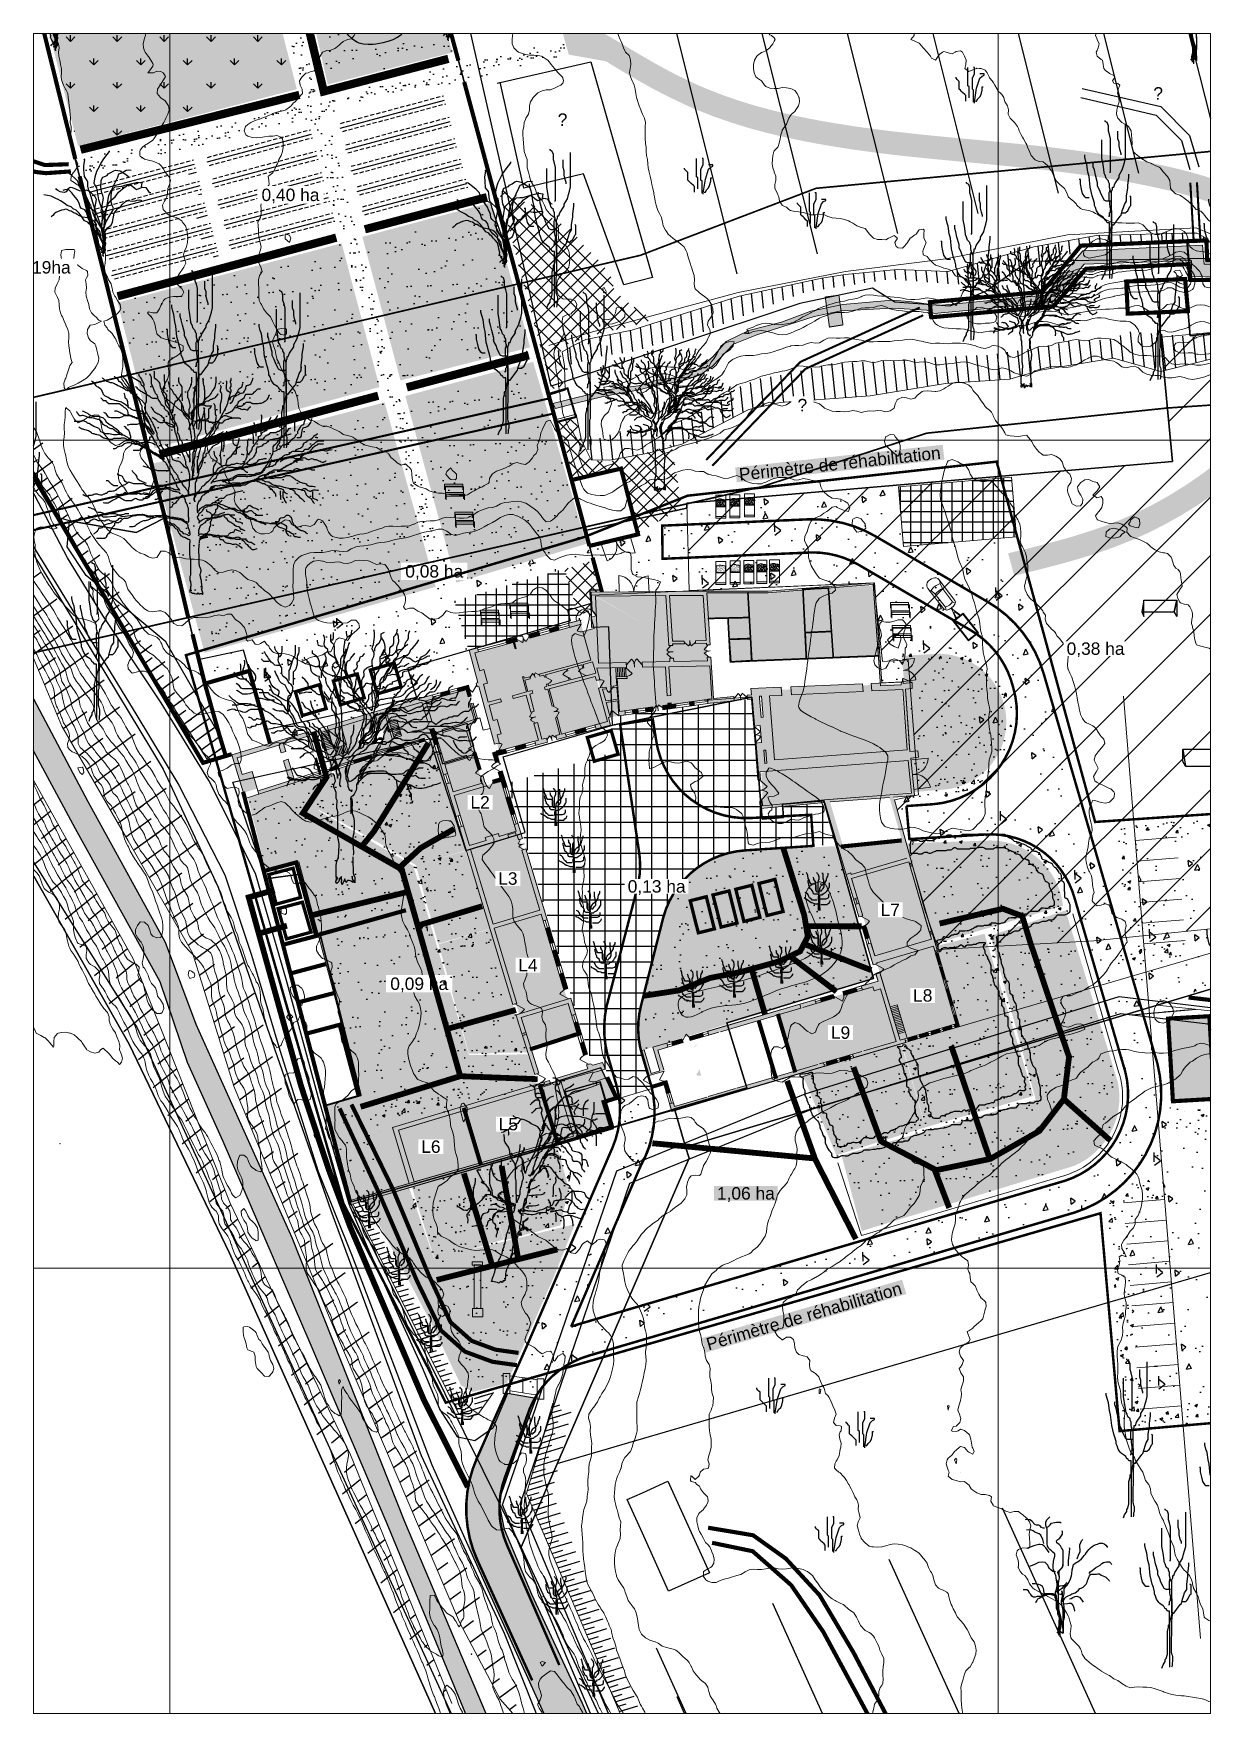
# Paper-space layout 'A3 500e' of a CAD drawing. Header units: centimetres. Extents: x 0.007 to 0.291, y 0.006 to 0.412.
# The model-space entities are those that its viewports show. They can reach past a viewport. Long polylines and large blocks are cut down to what shows.
import ezdxf

# ---------------------------------------------------------------- set-up
doc = ezdxf.new("R2010")
doc.units = ezdxf.units.CM
doc.header["$MEASUREMENT"] = 0
for name, pattern in [('ACAD_ISO04W100', [30, 24, -3, 0, -3]), ('ACAD_ISO08W100', [36, 24, -3, 6, -3]), ('CACHE', [9.525, 6.35, -3.175]), ('CENTERX2', [4, 2.5, -0.5, 0.5, -0.5]), ('JIS_02_0.7', [1.35, 0.75, -0.6])]:
    doc.linetypes.add(name, pattern=pattern)
for name, color, linetype, lineweight in [('GEO_batiment_C', 7, 'Continuous', 0), ('GEO_batiment_Ha', 7, 'Continuous', 0), ('MEV_batiment_V', 7, 'Continuous', 20), ('MEV_environnement_V', 7, 'Continuous', 20), ('MEV_equipement_V', 7, 'Continuous', 20), ('MEV_grille', 254, 'Continuous', 9), ('MEV_hydro_V', 5, 'Continuous', 15), ('MEV_layout inondation', 5, 'Continuous', 15), ('MEV_legende', 7, 'Continuous', 5), ('MEV_legende 500e', 7, 'Continuous', 9), ('MEV_paroi_C', 7, 'Continuous', 40), ('MEV_schema paysager_V', 7, 'Continuous', 20), ('MEV_sol_V', 7, 'Continuous', 9), ('MEV_vegetal_V', 7, 'Continuous', 25), ('RIV_affectation_Ha', 7, 'Continuous', 25), ('WAL_parcellaire agricole', 7, 'JIS_02_0.7', 25), ('WAL_topographie 0.5', 253, 'Continuous', 20)]:
    doc.layers.add(name, color=color, linetype=linetype, lineweight=lineweight)
for name, color, linetype in [('MEV_cartouche', 7, 'Continuous'), ('SPW_batiments', 7, 'Continuous'), ('XREF_SPW orthophoto A0 500e', 7, 'Continuous')]:
    doc.layers.add(name, color=color, linetype=linetype)
doc.layers.add('MEV_construction', color=30, linetype='Continuous', lineweight=15, plot=False)
for name, color, linetype, lineweight, true_color in [('MEV_hydro_Ha', 7, 'Continuous', 30, 0x0000f9), ('MEV_layout incendie', 7, 'Continuous', 15, 0xff0505), ('SPW_parcellaire cadastral', 7, 'CENTERX2', 25, 0xff0542)]:
    doc.layers.add(name, color=color, linetype=linetype, lineweight=lineweight, true_color=true_color)
doc.layers.add('MEV_imp. ORES', color=7, linetype='Continuous', true_color=0xff0542)
doc.layers.add('MEV_imp. SWDE', color=7, linetype='Continuous', true_color=0x007cf9)
doc.layers.add('MEV_schema paysager_Ha', color=7, linetype='Continuous', lineweight=25, transparency=0.13)
doc.layers.add('MEV_vegetal_Ha', color=104, linetype='Continuous', lineweight=15, transparency=0.31)
doc.styles.add('MEV 1', font='Helvetica.ttf')
doc.linetypes.add('FENCELINE1', pattern='A,6.35,-2.54,[133,ltypeshp.shx,S=2.54,R=0,X=-2.54,Y=0],-2.54,25.4', length=36.83)
picture_1 = doc.add_image_def('image2.png', size_in_pixel=(6614, 11023))
pattern_1 = [(82.5, (0, 0), (-2.814026368, 2.635854245), [0, -3.04, 0, -3.4, 0, -3.25]), (52.5, (0, 0), (-1.48827502, 6.49395946), [0, -1.64, 0, -2.74, 0, -1.05]), (12.5, (-1.7395, -1.7395), (4.396058546, 4.412064766), [0, -1, 0, -3.6, 0, -4.7]), (2.5, (-1.7395, -1.7395), (3.010084327, 5.492525702), [0, -0.5, 0, -2.36, 0, -2.7])]
pattern_2 = [(95, (0, 0), (5.51551999, 4.62807079), [0.75, -8.25]), (40, (0, 0), (-6.299921674, 4.337681496), [0.6, -6.6]), (145.4514445, (0.4596, 0.386), (-0.784401643, 8.965752213), [0.63740192, -7.01142112]), (91.1842, (-1.414, 1.414), (8.71693388, 6.37613776), [1.125, -12.375]), (141.6356355, (-0.688, 1.946), (-0.27900068, 13.49711668), [0.95610342, -10.5171376]), (36.184164, (-1.414, 1.414), (-0.27900068, 13.49711667), [0.9, -9.90000001]), (66, (-0.3536, 1.768), (7.06771572, 1.373824765), [0.75, -8.25]), (11, (-0.3536, 1.768), (-3.40708593, 6.848084354), [0.6, -6.6]), (116.4514447, (0.2354, 1.882), (3.66062975, 8.221909056), [0.6374019, -7.01142112]), (82.5, (0, 0), (-2.267931853, 2.439898176), [0, -6.52, 0, -6.7, 0, -6.625]), (52.5, (0, 0), (-0.928729422, 4.649094499), [0, -3.82, 0, -6.37, 0, -2.525]), (12.5, (-1.5768, -1.5768), (3.934181673, 3.615207618), [0, -2.5, 0, -7.8, 0, -10.35]), (2.5, (-2.284, -2.284), (3.415899832, 4.831598069), [0, -3.25, 0, -5.18, 0, -7.35])]
pattern_3 = [(82.5, (0, 0), (-1.407013184, 1.3179271225), [0, -1.52, 0, -1.7, 0, -1.625]), (52.5, (0, 0), (-0.744137511, 3.24697973), [0, -0.82, 0, -1.37, 0, -0.525]), (12.5, (-0.8697, -0.8697), (2.198029273, 2.206032383), [0, -0.5, 0, -1.8, 0, -2.35]), (2.5, (-0.8697, -0.8697), (1.5050421636, 2.746262851), [0, -0.25, 0, -1.18, 0, -1.35])]
pattern_4 = [(82.5, (-5.18, 19.217), (-2.814026368, 2.635854245), [0, -3.04, 0, -3.4, 0, -3.25]), (52.5, (-5.18, 19.217), (-1.48827502, 6.49395946), [0, -1.64, 0, -2.74, 0, -1.05]), (12.5, (-6.9193, 17.4774), (4.396058546, 4.412064766), [0, -1, 0, -3.6, 0, -4.7]), (2.5, (-6.9193, 17.4774), (3.010084327, 5.492525702), [0, -0.5, 0, -2.36, 0, -2.7])]
pattern_5 = [(50, (0, 0), (3.586300913, -0.313760675), [0.375, -4.125]), (355, (0, 0), (-0.693756668, 3.760960669), [0.3, -3.3]), (100.45144446, (0.299, -0.026), (2.892544234, 3.447199955), [0.31870096, -3.50571056]), (46.1842, (0, 1), (5.336206653, -0.827596404), [0.5625, -6.1875]), (96.6356355, (0.4447, 0.931), (4.673309728, 4.870593004), [0.47805171, -5.2585688]), (351.184164, (0, 1), (4.673309725, 4.870593), [0.45, -4.950000005]), (21, (0.5, 0.75), (2.984535261, -2.013094453), [0.375, -4.125]), (326, (0.5, 0.75), (1.21657666, 3.625750225), [0.3, -3.3]), (71.45144474, (0.7487, 0.5822), (4.201111884, 1.612655764), [0.31870095, -3.50571056]), (37.5, (0, 0), (0.0607992766, 1.6644692692), [0, -3.26, 0, -3.35, 0, -3.3125]), (7.5, (0, 0), (1.3153476872, 1.9720585594), [0, -1.91, 0, -3.185, 0, -1.2625]), (327.5, (-1.115, 0), (2.6691121809, -0.1127743587), [0, -1.25, 0, -3.9, 0, -5.175]), (317.5, (-1.615, 0), (2.915930847, 0.5005249117), [0, -1.625, 0, -2.59, 0, -3.675])]

psp = doc.layouts.new('A3 500e')

msp = doc.modelspace()

# ---------------------------------------------------------------- texts
at = {"layer": 'MEV_legende', "color": 22, "transparency": 33554687, "insert": (617031.21, 620978.82), "char_height": 1.5, "attachment_point": 1, "rotation": 16.2807, "style": 'MEV 1', "bg_fill": 1, "box_fill_scale": 1.1, "bg_fill_color": 100, "bg_fill_transparency": 0}
msp.add_mtext_dynamic_manual_height_columns('\\pxqc;{\\C256;Périmètre de réhabilitation}', width=24.895, gutter_width=12.5, heights=[0], dxfattribs=at)

# ---------------------------------------------------------------- blocks, each defined once
blk = doc.blocks.new('A$C9163f4b8')
at = {"layer": 'GEO_batiment_Ha'}
h = blk.add_hatch(color=256, dxfattribs=at)
h.dxf.hatch_style = 1
h.paths.add_polyline_path([(83.15, 89.93), (83.76, 89.98), (86.28, 81.41), (86.33, 81.24), (93.53, 83.33), (93.05, 83.19), (90.94, 90.53), (91.41, 90.56), (83.76, 89.98), (83.15, 89.93), (75.34, 89.18), (75.27, 90.1), (75.57, 90.12), (75.61, 89.53), (83.11, 90.25), (93.59, 91.05), (93.21, 94.98), (75.29, 93.61), (75.36, 92.7), (75.07, 92.67), (74.72, 97.09), (75.47, 97.16), (75.31, 99.2), (74.56, 99.12), (74.3, 102.4), (73.79, 102.36), (73.75, 102.87), (74.26, 102.92), (74.2, 103.68), (77.85, 103.84), (77.93, 102.86), (76.46, 102.79), (77.07, 95.07), (93.06, 96.29), (92.53, 103.58), (88.79, 103.4), (88.73, 104.3), (92.39, 104.46), (92.35, 104.16), (89.85, 104.03), (88.96, 116.24), (76.29, 115.24), (68.89, 115.23), (69.29, 108.97), (68.84, 108.96), (68.83, 109.16), (67.54, 109.13), (67.52, 109.45), (68.81, 109.48), (68.45, 114.93), (64.38, 114.9), (64.74, 109.39), (66.17, 109.42), (66.19, 109.1), (64.76, 109.07), (64.77, 108.87), (64.31, 108.86), (63.92, 114.9), (55.45, 114.83), (55.8, 106.75), (59.14, 106.83), (59.18, 106.21), (55.62, 106.13), (55.99, 104.76), (55.55, 104.64), (55.41, 105.15), (49.87, 103.65), (50.43, 101.6), (50.23, 101.54), (49.68, 103.6), (49.37, 103.52), (49.28, 103.86), (49.58, 103.95), (49.52, 104.19), (49.72, 104.24), (49.78, 104), (52.28, 104.68), (52.21, 104.92), (52.37, 104.92), (52.43, 104.72), (54.17, 105.19), (54.16, 105.24), (54.3, 105.28), (54.32, 105.23), (55.47, 105.54), (55.1, 106.89), (53.95, 106.58), (54.06, 106.19), (53.91, 106.16), (53.81, 106.54), (52.06, 106.07), (52.12, 105.83), (51.98, 105.79), (51.91, 106.03), (49.41, 105.35), (49.48, 105.11), (49.28, 105.06), (49.22, 105.3), (48.72, 105.16), (48.65, 105.42), (54.88, 107.11), (53.94, 110.57), (55.28, 110.93), (54.91, 112.29), (55.51, 112.45), (55.03, 113.1), (54.93, 115.32), (61.68, 115.38), (68.42, 115.43), (76.27, 115.44), (89.14, 116.45), (90, 104.37), (92.42, 104.51), (92.53, 104.93), (93.68, 104.41), (93.67, 103.67), (92.85, 103.6), (93.39, 96.07), (94.34, 96.14), (94.42, 95.41), (93.51, 95.26), (93.94, 90.76), (91.44, 90.57), (92.27, 87.68), (93.66, 82.88), (93.57, 82.85), (93.63, 82.64), (93.35, 82.55), (93.29, 82.76), (86.37, 80.75), (87.72, 76.25), (87.24, 76.11)])
h.paths.add_polyline_path([(76.01, 96.25), (76.14, 94.65), (75.88, 94.63), (75.75, 96.22)], flags=16)
h.paths.add_polyline_path([(75.5, 102.77), (75.7, 100.21), (75.44, 100.18), (75.26, 102.48), (75.24, 102.76)], flags=16)
h = blk.add_hatch(color=256, dxfattribs=at)
h.dxf.hatch_style = 1
h.paths.add_polyline_path([(45.92, 109.86), (44.63, 109.51), (44.76, 109.02), (45.53, 109.23), (45.74, 108.47), (45.88, 108.51), (45.68, 109.27), (46.05, 109.37)])
h = blk.add_hatch(color=256, dxfattribs=at)
h.dxf.hatch_style = 1
h.paths.add_polyline_path([(48.6, 110.58), (47.38, 110.25), (47.51, 109.77), (48.73, 110.1)])
h = blk.add_hatch(color=256, dxfattribs=at)
h.dxf.hatch_style = 1
h.paths.add_polyline_path([(50.94, 111.22), (49.85, 110.92), (49.98, 110.44), (51.07, 110.73)])
h = blk.add_hatch(color=256, dxfattribs=at)
h.dxf.hatch_style = 1
h.paths.add_polyline_path([(44.1, 102.09), (44, 102.44), (42.51, 102.03), (41.92, 104.19), (42.42, 104.33), (41.97, 105.97), (41.48, 105.83), (40.9, 107.98), (41.34, 108.1), (41.21, 108.58), (40.19, 108.3), (41.24, 104.4), (41.05, 104.35), (41.18, 103.87), (41.38, 103.92), (43.26, 96.96), (43.84, 97.12), (43.57, 98.1), (44.05, 98.23), (43.58, 99.95), (43.11, 99.82), (42.6, 101.68)])
h = blk.add_hatch(color=256, dxfattribs=at)
h.dxf.hatch_style = 1
h.paths.add_polyline_path([(61.07, 106.87), (64.43, 106.94), (64.41, 107.35), (64.87, 107.36), (64.89, 106.95), (68.96, 107.04), (68.94, 107.45), (69.39, 107.45), (69.71, 102.48), (72.15, 102.72), (72.19, 102.2), (69.29, 101.92), (69, 101.88), (68.97, 102.38), (69.5, 102.45), (69.25, 106.43), (64.31, 106.32), (64.53, 102.86), (64.11, 102.8), (63.89, 106.31), (61.11, 106.25)])
h = blk.add_hatch(color=256, dxfattribs=at)
h.dxf.hatch_style = 1
h.paths.add_polyline_path([(37.79, 103.47), (36.72, 103.18), (36.87, 102.7), (37.92, 102.98)])
h = blk.add_hatch(color=256, dxfattribs=at)
h.dxf.hatch_style = 1
h.paths.add_polyline_path([(40.1, 104.09), (38.75, 103.73), (38.88, 103.25), (39.85, 103.51), (40.08, 102.67), (40.45, 102.77)])
h = blk.add_hatch(color=256, dxfattribs=at)
h.dxf.hatch_style = 1
h.paths.add_polyline_path([(47.79, 103.46), (47.29, 103.33), (46.92, 104.68), (47.58, 104.85), (47.51, 105.11), (46.85, 104.94), (46.8, 105.13), (46.65, 105.09), (47.14, 103.29), (45.42, 102.82), (45.52, 102.47), (47.08, 102.9), (47.64, 100.84), (48.06, 100.96), (47.51, 103.01), (47.88, 103.11)])
h = blk.add_hatch(color=256, dxfattribs=at)
h.dxf.hatch_style = 1
h.paths.add_polyline_path([(55.51, 98.8), (57.27, 99.27), (57.01, 100.2), (57.22, 100.23), (56.74, 102), (58.14, 102.2), (58.26, 100.38), (59.05, 100.49), (59.02, 100.99), (58.34, 100.89), (58.08, 104.89), (59.26, 104.91), (59.25, 105.14), (57.96, 105.11), (58.03, 104.04), (57.57, 103.98), (57.6, 103.78), (58.04, 103.84), (58.13, 102.4), (56.69, 102.2), (56.31, 103.6), (56.76, 103.66), (56.73, 103.86), (56.26, 103.79), (56.24, 103.85), (55.8, 103.73), (56.89, 99.69), (55.38, 99.28)])
h = blk.add_hatch(color=256, dxfattribs=at)
h.dxf.hatch_style = 1
h.paths.add_polyline_path([(79.02, 103.89), (87.68, 104.25), (87.75, 103.34), (79.1, 102.92)])
h = blk.add_hatch(color=256, dxfattribs=at)
h.dxf.hatch_style = 1
h.paths.add_polyline_path([(28.9, 100.37), (29.98, 100.7), (30.38, 99.37), (30.32, 99.34), (30.36, 99.2), (30.42, 99.22), (30.91, 97.61), (31.15, 97.69), (30.22, 100.77), (34.47, 102.05), (35.2, 99.62), (35.68, 99.76), (34.95, 102.18), (35.9, 102.44), (35.76, 102.92), (34.33, 102.53), (23.04, 99.12), (23.18, 98.65), (27.69, 100.01), (28.95, 99.69), (29.21, 98.83), (29.41, 98.9), (29.37, 99.04), (29.31, 99.02)])
h = blk.add_hatch(color=256, dxfattribs=at)
h.dxf.hatch_style = 1
h.paths.add_polyline_path([(61.51, 100.83), (61.47, 101.33), (62.39, 101.46), (62.42, 100.96)])
h = blk.add_hatch(color=256, dxfattribs=at)
h.dxf.hatch_style = 1
h.paths.add_polyline_path([(63.56, 101.62), (64.18, 101.71), (64.17, 101.91), (64.59, 101.97), (64.6, 101.77), (65.13, 101.84), (65.16, 101.34), (63.59, 101.12)])
h = blk.add_hatch(color=256, dxfattribs=at)
h.dxf.hatch_style = 1
h.paths.add_polyline_path([(67.34, 101.65), (66.82, 101.57), (66.79, 102.07), (67.31, 102.15)])
h = blk.add_hatch(color=256, dxfattribs=at)
h.dxf.hatch_style = 1
h.paths.add_polyline_path([(41.29, 100.07), (36.93, 98.75), (37.04, 98.37), (38.76, 98.88), (39.86, 98.59), (40.44, 96.67), (40.77, 96.78), (40.34, 98.2, -0.387405)])
h.paths.add_polyline_path([(39.89, 99.12), (38.51, 98.75), (38.63, 98.31), (40.01, 98.68)], flags=24)
h.paths.add_polyline_path([(40.02, 98.64), (39.2, 98.42), (39.32, 97.97), (40.14, 98.2)], flags=24)
h = blk.add_hatch(color=256, dxfattribs=at)
h.dxf.hatch_style = 1
h.paths.add_polyline_path([(49.52, 97.69), (48.99, 97.55), (48.44, 99.57), (48.02, 99.45), (48.56, 97.43), (48.12, 97.31), (48.25, 96.83), (49.65, 97.21)])
h = blk.add_hatch(color=256, dxfattribs=at)
h.dxf.hatch_style = 1
h.paths.add_polyline_path([(50.61, 100.15), (50.81, 100.21), (51.35, 98.19), (51.8, 98.31), (51.93, 97.83), (50.79, 97.52), (50.66, 98), (51.16, 98.14)])
h = blk.add_hatch(color=256, dxfattribs=at)
h.dxf.hatch_style = 1
h.paths.add_polyline_path([(60.59, 100.7), (59.97, 100.62), (59.93, 101.12), (60.56, 101.2)])
h = blk.add_hatch(color=256, dxfattribs=at)
h.dxf.hatch_style = 1
h.paths.add_polyline_path([(21.97, 98.8), (23.1, 95.03), (23.31, 95.1), (22.18, 98.86)])
h.paths.add_polyline_path([(21.48, 96.26), (20.82, 98.45), (11.56, 95.66), (12.94, 91.1), (14.62, 91.6), (14, 93.68), (12.79, 93.32), (12.18, 95.33), (17.23, 96.85), (17.5, 95.93), (18.05, 96.09), (17.77, 97.01), (20.75, 97.91), (21.27, 96.2)])
h = blk.add_hatch(color=256, dxfattribs=at)
h.dxf.hatch_style = 1
h.paths.add_polyline_path([(34.77, 97.69), (34.08, 97.48), (34.2, 97.1), (34.89, 97.31)])
h = blk.add_hatch(color=256, dxfattribs=at)
h.dxf.hatch_style = 1
h.paths.add_polyline_path([(36.18, 98.11), (36.28, 98.14), (36.16, 98.52), (36.07, 98.49), (35.95, 98.89), (35.47, 98.75), (36.03, 96.88), (36.51, 97.02)])
h = blk.add_hatch(color=256, dxfattribs=at)
h.dxf.hatch_style = 1
h.paths.add_polyline_path([(53.1, 98.14), (52.97, 98.63), (54.21, 98.96), (54.34, 98.48)])
h = blk.add_hatch(color=256, dxfattribs=at)
h.dxf.hatch_style = 1
h.paths.add_polyline_path([(28.46, 95.31), (28.34, 95.7), (26.24, 95.02), (26.35, 94.64)])
h = blk.add_hatch(color=256, dxfattribs=at)
h.dxf.hatch_style = 1
h.paths.add_polyline_path([(32.34, 96.54), (32.23, 96.92), (31.21, 96.62), (30.26, 96.31), (30.37, 95.93), (31.33, 96.23)])
h = blk.add_hatch(color=256, dxfattribs=at)
h.dxf.hatch_style = 1
h.paths.add_polyline_path([(39.96, 95.33), (39.87, 95.62), (37.18, 94.8), (36.86, 95.87), (36.38, 95.72), (37.12, 93.27), (37.6, 93.42), (37.27, 94.52)])
h = blk.add_hatch(color=256, dxfattribs=at)
h.dxf.hatch_style = 1
h.paths.add_polyline_path([(41, 96.01), (40.67, 95.91), (40.68, 95.86), (40.63, 95.85), (40.72, 95.56), (40.77, 95.57), (41.29, 93.83), (41.63, 93.93)])
h = blk.add_hatch(color=256, dxfattribs=at)
h.dxf.hatch_style = 1
h.paths.add_polyline_path([(43.84, 94.88), (43.36, 94.75), (43, 95.93), (43.5, 96.06), (43.48, 96.16), (44.06, 96.32), (44.08, 96.22), (44.59, 96.36), (44.73, 95.88), (43.63, 95.58)])
h = blk.add_hatch(color=256, dxfattribs=at)
h.dxf.hatch_style = 1
h.paths.add_polyline_path([(46.95, 97), (45.76, 96.68), (45.89, 96.19), (47.08, 96.51)])
h = blk.add_hatch(color=256, dxfattribs=at)
h.dxf.hatch_style = 1
h.paths.add_polyline_path([(18.34, 95.14), (17.79, 94.97), (18.53, 92.55), (14.71, 91.32), (14.82, 90.94), (19.18, 92.34)])
h = blk.add_hatch(color=256, dxfattribs=at)
h.dxf.hatch_style = 1
h.paths.add_polyline_path([(21.77, 95.31), (21.56, 95.24), (22.15, 93.29), (22.35, 93.36)])
h = blk.add_hatch(color=256, dxfattribs=at)
h.dxf.hatch_style = 1
h.paths.add_polyline_path([(24.33, 94.41), (23.38, 94.11), (23.5, 93.72), (24.44, 94.02)])
h = blk.add_hatch(color=256, dxfattribs=at)
h.dxf.hatch_style = 1
h.paths.add_polyline_path([(43.7, 93.6), (43.92, 92.9), (43.02, 92.63), (43.15, 92.2), (44.05, 92.47), (44.29, 91.66), (44.77, 91.81), (44.19, 93.73)])
h = blk.add_hatch(color=256, dxfattribs=at)
h.dxf.hatch_style = 1
h.paths.add_polyline_path([(42.28, 91.94), (42.15, 92.37), (42.11, 92.35), (41.88, 93.1), (41.55, 93), (41.77, 92.25), (38.27, 91.19), (37.93, 92.31), (37.45, 92.17), (38.64, 88.24), (39.12, 88.38), (38.4, 90.76)])
h = blk.add_hatch(color=256, dxfattribs=at)
h.dxf.hatch_style = 1
h.paths.add_polyline_path([(45.12, 90.65), (45.75, 88.56), (45.27, 88.42), (44.64, 90.5)])
h = blk.add_hatch(color=256, dxfattribs=at)
h.dxf.hatch_style = 1
h.paths.add_polyline_path([(44.98, 85.64), (44.87, 86.01), (45.78, 86.28), (45.88, 85.92), (46.01, 85.96), (46.17, 85.42), (46.65, 85.56), (46.1, 87.4), (45.62, 87.26), (45.86, 86.44), (43.84, 85.82), (43.73, 86.17), (42.15, 85.69), (42.26, 85.35), (40.22, 84.73), (39.5, 87.1), (39.02, 86.95), (45.49, 65.52), (45.97, 65.66), (43.23, 74.73), (48.88, 76.43), (49.13, 75.61), (49.61, 75.75), (47.03, 84.31), (46.55, 84.17), (48.74, 76.91), (43.09, 75.21), (40.36, 84.25)])
h = blk.add_hatch(color=256, dxfattribs=at)
h.dxf.hatch_style = 1
h.paths.add_polyline_path([(93.73, 82.29), (96.02, 74.4), (95.74, 74.31), (93.45, 82.21)])
h = blk.add_hatch(color=256, dxfattribs=at)
h.dxf.hatch_style = 1
h.paths.add_polyline_path([(88.03, 73.44), (87.58, 74.95), (88.06, 75.09), (88.51, 73.58)])
h = blk.add_hatch(color=256, dxfattribs=at)
h.dxf.hatch_style = 1
h.paths.add_polyline_path([(49.4, 74.71), (49.95, 72.89), (50.43, 73.03), (49.88, 74.85)])
h = blk.add_hatch(color=256, dxfattribs=at)
h.dxf.hatch_style = 1
h.paths.add_polyline_path([(96.12, 74.05), (95.84, 73.97), (96, 73.41), (89.16, 71.42), (88.7, 72.94), (88.22, 72.8), (88.96, 70.33), (89.44, 70.47), (89.41, 70.57), (96.24, 72.57), (96.41, 71.99), (96.7, 72.07)])
h = blk.add_hatch(color=256, dxfattribs=at)
h.dxf.hatch_style = 1
h.paths.add_polyline_path([(50.7, 72.13), (51.27, 70.25), (50.79, 70.1), (50.22, 71.99)])
h = blk.add_hatch(color=256, dxfattribs=at)
h.dxf.hatch_style = 1
h.paths.add_polyline_path([(97.18, 70.41), (96.8, 71.72), (96.51, 71.64), (96.89, 70.32)])
h = blk.add_hatch(color=256, dxfattribs=at)
h.dxf.hatch_style = 1
h.paths.add_polyline_path([(51.54, 69.35), (52.11, 67.45), (51.63, 67.31), (51.06, 69.2)])
h = blk.add_hatch(color=256, dxfattribs=at)
h.dxf.hatch_style = 1
h.paths.add_polyline_path([(86.62, 59.1), (86.49, 59.52), (87.59, 59.85), (87.82, 59.91), (91.73, 61.06), (89.84, 67.4), (89.07, 67.17), (88.93, 67.65), (87.67, 67.28), (87.53, 67.74), (89.56, 68.34), (89.3, 69.2), (89.78, 69.34), (92.21, 61.2), (92.78, 61.37), (92.9, 60.95)])
h = blk.add_hatch(color=256, dxfattribs=at)
h.dxf.hatch_style = 1
h.paths.add_polyline_path([(97.42, 68.53), (96.99, 69.98), (97.28, 70.06), (97.7, 68.61)])
h = blk.add_hatch(color=256, dxfattribs=at)
h.dxf.hatch_style = 1
h.paths.add_polyline_path([(85.3, 67.09), (86.89, 67.55), (87.02, 67.09), (85.44, 66.63)])
h = blk.add_hatch(color=256, dxfattribs=at)
h.dxf.hatch_style = 1
h.paths.add_polyline_path([(98.63, 65.42), (98.03, 67.46), (97.75, 67.38), (98.34, 65.34)])
h = blk.add_hatch(color=256, dxfattribs=at)
h.dxf.hatch_style = 1
h.paths.add_polyline_path([(52.13, 65.65), (52.57, 64.2), (53.05, 64.34), (52.47, 66.27), (45.86, 64.28), (46.01, 63.8), (46.57, 62.01), (47.05, 62.15), (46.49, 63.95)])
h = blk.add_hatch(color=256, dxfattribs=at)
h.dxf.hatch_style = 1
h.paths.add_polyline_path([(64.85, 53.67), (64.39, 53.53), (64.65, 52.62), (83.09, 58.06), (82.96, 58.49), (82.49, 58.35), (82.27, 58.28), (72.51, 55.42), (70.52, 62.24), (82.07, 65.64), (81.93, 66.1), (68.98, 62.29), (69.12, 61.83), (70.52, 62.24), (72.51, 55.42), (69.03, 54.4), (68.88, 54.35), (64.98, 53.21)])
h = blk.add_hatch(color=256, dxfattribs=at)
h.dxf.hatch_style = 1
h.paths.add_polyline_path([(84.15, 66.75), (83.78, 66.64), (82.57, 66.28), (82.71, 65.82), (83.97, 66.19), (84.17, 66.25), (84.29, 66.29)])
h = blk.add_hatch(color=256, dxfattribs=at)
h.dxf.hatch_style = 1
h.paths.add_polyline_path([(53.32, 63.44), (52.84, 63.3), (53.31, 61.76), (53.79, 61.91)])
h = blk.add_hatch(color=256, dxfattribs=at)
h.dxf.hatch_style = 1
h.paths.add_polyline_path([(97.45, 62.29), (98.5, 62.6), (98.38, 63.02), (97.32, 62.71)])
h = blk.add_hatch(color=256, dxfattribs=at)
h.dxf.hatch_style = 1
h.paths.add_polyline_path([(98.85, 62.7), (98.72, 63.12), (98.96, 63.19), (98.67, 64.19), (98.96, 64.27), (99.37, 62.85)])
h = blk.add_hatch(color=256, dxfattribs=at)
h.dxf.hatch_style = 1
h.paths.add_polyline_path([(47.12, 61.91), (46.64, 61.77), (48.11, 57.07), (48.59, 57.22)])
h = blk.add_hatch(color=256, dxfattribs=at)
h.dxf.hatch_style = 1
h.paths.add_polyline_path([(53.58, 60.86), (54.06, 61.01), (54.5, 59.53), (54.02, 59.39)])
h = blk.add_hatch(color=256, dxfattribs=at)
h.dxf.hatch_style = 1
h.paths.add_polyline_path([(64.66, 61.02), (64.8, 60.56), (66.02, 60.92), (65.88, 61.38)])
h = blk.add_hatch(color=256, dxfattribs=at)
h.dxf.hatch_style = 1
h.paths.add_polyline_path([(66.75, 61.64), (66.88, 61.18), (68.5, 61.65), (68.37, 62.11)])
h = blk.add_hatch(color=256, dxfattribs=at)
h.dxf.hatch_style = 1
h.paths.add_polyline_path([(93.12, 61.47), (94.18, 61.78), (94.3, 61.36), (93.24, 61.05)])
h = blk.add_hatch(color=256, dxfattribs=at)
h.dxf.hatch_style = 1
h.paths.add_polyline_path([(94.64, 61.46), (95.7, 61.77), (95.58, 62.19), (94.52, 61.88)])
h = blk.add_hatch(color=256, dxfattribs=at)
h.dxf.hatch_style = 1
h.paths.add_polyline_path([(96.04, 61.87), (97.1, 62.19), (96.98, 62.6), (95.92, 62.29)])
h = blk.add_hatch(color=256, dxfattribs=at)
h.dxf.hatch_style = 1
h.paths.add_polyline_path([(61.04, 59.96), (61.93, 56.95), (63.73, 57.48), (63.68, 57.65), (62.98, 60.03), (64.18, 60.38), (64.05, 60.84), (62.39, 60.36), (63.22, 57.52), (62.17, 57.21), (61.33, 60.05)])
h = blk.add_hatch(color=256, dxfattribs=at)
h.dxf.hatch_style = 1
h.paths.add_polyline_path([(83.31, 58.59), (84.55, 58.96), (84.68, 58.53), (83.43, 58.16)])
h = blk.add_hatch(color=256, dxfattribs=at)
h.dxf.hatch_style = 1
h.paths.add_polyline_path([(85.03, 58.63), (84.9, 59.06), (86.15, 59.42), (86.27, 59)])
h = blk.add_hatch(color=256, dxfattribs=at)
h.dxf.hatch_style = 1
h.paths.add_polyline_path([(31.68, 50.35), (33.58, 44.1), (52.78, 49.62), (50.66, 56.59), (54.52, 57.74), (54.37, 58.24), (54.85, 58.38), (55.13, 58.21), (56.29, 58.52), (56.65, 57.7), (55.35, 57.35), (55.16, 57.3), (55.12, 57.4), (51.28, 56.25), (53.4, 49.28), (25.83, 41.34), (25.71, 41.83), (32.97, 43.9), (30.94, 50.66), (49.9, 56.36), (50.05, 55.88)])
h = blk.add_hatch(color=256, dxfattribs=at)
h.dxf.hatch_style = 1
h.paths.add_polyline_path([(62.28, 55.79), (64.07, 56.33), (64.48, 54.91), (64.02, 54.77), (63.72, 55.81), (62.39, 55.41)])
for p, q in [((40.2, 108.26), (40.21, 108.27)), ((74.3, 102.4), (75.07, 92.67)), ((10.06, 98.06), (10.06, 98.06)), ((51.83, 54.47, 99.29), (56.02, 55.94, 99.33)), ((56.67, 53.71), (56.02, 55.94)), ((53.44, 49.29), (51.83, 54.47, 99.29)), ((57.61, 50.73), (57.61, 50.73))]:
    blk.add_line(p, q)
at = {"flags": 128}
for points in [[(40.36, 84.25), (44.98, 85.64)], [(45.88, 85.92), (46.01, 85.96)]]:
    blk.add_lwpolyline(points, dxfattribs=at)
at = {"layer": 'GEO_batiment_C'}
for p, q in [((76.27, 115.44), (89.14, 116.45)), ((76.29, 115.24), (88.96, 116.24)), ((88.96, 116.24), (89.68, 106.36)), ((89.14, 116.45), (89.84, 106.79)), ((54.93, 115.32), (68.42, 115.43)), ((54.93, 115.32, -20.64), (55.03, 113.1, 67.93)), ((55.45, 114.83), (63.92, 114.9)), ((55.45, 114.83), (55.8, 106.75, 321.95)), ((63.92, 114.9, 1.83), (64.31, 108.86, 46.91)), ((64.38, 114.9), (68.45, 114.93)), ((64.38, 114.9, 2.02), (64.74, 109.39, 43.17)), ((68.42, 115.43), (76.27, 115.44)), ((68.45, 114.93, 3.73), (68.81, 109.48, 44.46)), ((68.89, 115.23), (76.27, 115.24)), ((68.89, 115.23, 1.7), (69.29, 108.97, 48.49)), ((47.38, 110.25), (53.58, 111.93)), ((53.58, 111.93), (53.71, 111.45)), ((54.91, 112.29), (55.51, 112.45)), ((54.91, 112.29), (55.28, 110.93)), ((40.19, 108.3), (45.92, 109.86)), ((45.92, 109.86), (46.05, 109.37)), ((46.65, 110.05), (46.78, 109.57)), ((47.38, 110.25), (47.51, 109.77)), ((47.51, 109.77), (53.71, 111.45)), ((48.6, 110.58), (48.73, 110.1)), ((48.66, 110.34), (49.92, 110.68)), ((49.85, 110.92), (49.98, 110.44)), ((50.94, 111.22), (51.07, 110.73)), ((51.01, 110.97), (52.26, 111.31)), ((52.2, 111.56), (52.33, 111.07)), ((53.94, 110.57), (55.28, 110.93)), ((53.94, 110.57), (54.88, 107.11)), ((40.19, 108.3), (41.24, 104.4)), ((40.9, 107.98), (45.53, 109.23)), ((40.9, 107.98), (41.48, 105.83)), ((41.21, 108.58), (41.34, 108.1)), ((41.28, 108.34), (44.69, 109.26)), ((44.63, 109.51), (44.76, 109.02)), ((45.53, 109.23), (45.74, 108.47)), ((45.68, 109.27), (46.05, 109.37)), ((45.68, 109.27), (45.88, 108.51)), ((45.74, 108.47), (45.88, 108.51)), ((64.31, 108.86, 102.14), (64.77, 108.87, 102.03)), ((64.36, 108.11, 102.13), (64.82, 108.12, 102.02)), ((64.74, 109.39, 102.04), (66.17, 109.42, 101.69)), ((64.76, 109.07, 102.03), (66.19, 109.1, 101.69)), ((64.76, 109.07, 45.56), (64.77, 108.87, 47.06)), ((66.17, 109.42, 43.62), (66.19, 109.1, 46.02)), ((66.84, 109.47, 43.62), (66.86, 109.14, 46.02)), ((67.52, 109.45, 101.37), (68.81, 109.48, 101.05)), ((67.52, 109.45, 44.05), (67.54, 109.13, 46.45)), ((67.54, 109.13, 101.36), (68.83, 109.16, 101.05)), ((68.83, 109.16, 46.86), (68.84, 108.96, 48.35)), ((68.84, 108.96, 101.05), (69.29, 108.97, 100.94)), ((68.89, 108.21, 101.04), (69.31, 108.22, 100.94)), ((41.48, 105.83), (41.97, 105.97)), ((41.97, 105.97), (42.42, 104.33)), ((48.65, 105.42), (54.88, 107.11)), ((49.41, 105.35), (51.91, 106.03)), ((51.91, 106.03), (51.98, 105.79)), ((51.98, 105.79), (52.12, 105.83)), ((52.06, 106.07), (53.81, 106.54)), ((52.06, 106.07), (52.12, 105.83)), ((53.81, 106.54), (53.91, 106.16)), ((53.91, 106.16), (54.06, 106.19)), ((53.95, 106.58), (55.1, 106.89)), ((53.95, 106.58), (54.06, 106.19)), ((54.32, 105.23), (55.47, 105.54)), ((55.1, 106.89), (55.47, 105.54)), ((55.62, 106.13, 104.25), (59.18, 106.21, 103.39)), ((55.62, 106.13), (55.99, 104.76)), ((55.8, 106.75, 104.2), (59.14, 106.83, 103.4)), ((57.89, 106.18, 95.71), (57.96, 105.11, 103.69)), ((58.09, 106.18, 95.77), (58.16, 105.12, 103.76)), ((58.29, 106.19, 95.84), (58.36, 105.12, 103.82)), ((58.49, 106.19, 95.9), (58.56, 105.12, 103.88)), ((58.69, 106.2, 95.96), (58.76, 105.13, 103.95)), ((58.89, 106.2, 96.03), (58.96, 105.13, 104.01)), ((59.09, 106.21, 96.09), (59.16, 105.14, 104.07)), ((59.18, 106.21, 105.08), (59.14, 106.83, 106.06)), ((60.14, 106.27, 105.08), (60.1, 106.89, 106.06)), ((61.07, 106.87, 102.93), (64.43, 106.94, 102.12)), ((61.11, 106.25, 104.95), (61.07, 106.87, 105.93)), ((61.11, 106.25, 102.93), (63.89, 106.31, 102.26)), ((63.89, 106.31, 65.67), (64.11, 102.8, 91.89)), ((64.31, 106.32, 102.15), (69.25, 106.43, 100.96)), ((64.31, 106.32, 65.81), (64.53, 102.86, 91.66)), ((64.41, 107.35, 102.13), (64.87, 107.36, 102.01)), ((64.41, 107.35, 58.18), (64.43, 106.94, 61.23)), ((64.87, 107.36, 58.32), (64.89, 106.95, 61.38)), ((64.89, 106.95, 102.01), (68.96, 107.04, 101.03)), ((68.94, 107.45, 101.03), (69.39, 107.46, 100.92)), ((68.94, 107.45, 59.61), (68.96, 107.04, 62.67)), ((69.25, 106.43, 67.38), (69.5, 102.45, 97.07)), ((69.39, 107.46, 59.76), (69.71, 102.48, 96.96)), ((89.68, 106.36), (89.86, 106.37)), ((34.33, 102.53), (40.1, 104.09)), ((34.95, 102.18), (39.85, 103.51)), ((37.79, 103.47), (37.92, 102.98)), ((37.85, 103.23), (38.82, 103.49)), ((38.75, 103.73), (38.88, 103.25)), ((39.85, 103.51), (40.08, 102.67)), ((40.1, 104.09), (40.45, 102.77)), ((41.05, 104.35), (41.24, 104.4)), ((41.05, 104.35), (41.18, 103.87)), ((41.18, 103.87), (41.38, 103.92)), ((41.38, 103.92), (43.26, 96.96)), ((41.92, 104.19), (42.42, 104.33)), ((41.92, 104.19), (42.51, 102.03)), ((46.65, 105.09), (46.8, 105.13)), ((46.65, 105.09), (47.14, 103.29)), ((46.8, 105.13), (46.85, 104.94)), ((46.85, 104.94), (47.51, 105.11)), ((46.92, 104.68), (47.58, 104.85)), ((46.92, 104.68), (47.29, 103.33)), ((47.29, 103.33), (47.79, 103.46)), ((47.51, 105.11), (47.58, 104.85)), ((47.79, 103.46), (47.88, 103.11)), ((48.08, 105.27), (48.15, 105.01)), ((48.65, 105.42), (48.72, 105.16)), ((48.72, 105.16), (49.22, 105.3)), ((49.22, 105.3), (49.28, 105.06)), ((49.28, 105.06), (49.48, 105.11)), ((49.28, 103.86), (49.58, 103.95)), ((49.28, 103.86), (49.37, 103.52)), ((49.37, 103.52), (49.68, 103.6)), ((49.41, 105.35), (49.48, 105.11)), ((49.48, 105.11), (49.41, 105.35)), ((49.52, 104.19), (49.72, 104.24)), ((49.52, 104.19), (49.58, 103.95)), ((49.68, 103.6), (50.23, 101.54)), ((49.72, 104.24), (49.78, 104)), ((49.78, 104), (49.72, 104.24)), ((49.78, 104), (52.28, 104.68)), ((49.87, 103.65), (55.41, 105.15)), ((49.87, 103.65), (50.43, 101.6)), ((52.21, 104.92), (52.36, 104.96)), ((52.21, 104.92), (52.28, 104.68)), ((52.36, 104.96), (52.43, 104.72)), ((52.43, 104.72), (54.17, 105.19)), ((54.16, 105.24), (54.3, 105.28)), ((54.16, 105.24), (54.17, 105.19)), ((54.3, 105.28), (54.32, 105.23)), ((55.41, 105.15), (55.55, 104.64)), ((55.55, 104.64), (55.99, 104.76)), ((55.8, 103.73), (56.24, 103.85)), ((55.8, 103.73), (56.89, 99.69)), ((56.24, 103.85), (56.26, 103.79)), ((56.26, 103.79, 104.25), (56.73, 103.86, 105.57)), ((56.31, 103.6, 104.32), (56.76, 103.66, 105.57)), ((56.31, 103.6), (56.69, 102.2)), ((56.76, 103.66, 106.74), (56.73, 103.86, 106.74)), ((57.57, 103.98, 107.9), (58.03, 104.04, 109.16)), ((57.6, 103.78, 106.74), (57.57, 103.98, 106.74)), ((57.6, 103.78, 107.9), (58.04, 103.84, 109.12)), ((57.96, 105.11, 103.69), (59.25, 105.14, 103.38)), ((57.96, 105.11, 101.19), (58.03, 104.04, 109.16)), ((58.04, 103.84, 110.65), (58.13, 102.4, 121.42)), ((58.08, 104.89, 103.3), (59.26, 104.91, 103.02)), ((58.08, 104.89, 73.49), (58.34, 100.89, 103.3)), ((59.26, 104.91, 103.02), (59.25, 105.14, 103.38)), ((74.2, 103.68, 104.05), (77.85, 103.84, 83.14)), ((74.2, 103.68), (74.26, 102.92)), ((77.85, 103.84), (77.93, 102.86)), ((79.02, 103.89, 76.45), (87.68, 104.25, 26.94)), ((79.02, 103.89), (79.1, 102.92)), ((88.73, 104.3, 20.94), (92.39, 104.46)), ((88.79, 103.4, 101.02), (92.53, 103.58, 100.24)), ((92.39, 104.49), (92.39, 104.46)), ((92.53, 104.93), (92.59, 104.31)), ((92.59, 104.31, 98.23), (93.68, 104.41, 98.23)), ((92.85, 103.6), (93.67, 103.67)), ((93.32, 97.04), (92.85, 103.6)), ((93.67, 103.67, 100.14), (93.68, 104.41, 98.23)), ((21.97, 98.8), (34.33, 102.53)), ((30.22, 100.77), (34.47, 102.05)), ((34.47, 102.05), (35.2, 99.62)), ((35.68, 99.76), (34.95, 102.18)), ((35.9, 102.44), (35.76, 102.92)), ((35.83, 102.68), (36.79, 102.94)), ((36.87, 102.7), (36.72, 103.18)), ((40.08, 102.67), (40.45, 102.77)), ((40.3, 101.83), (40.68, 101.93)), ((40.3, 101.83), (40.82, 99.93)), ((40.49, 101.88), (41.01, 99.99)), ((40.68, 101.93), (41.19, 100.04)), ((42.51, 102.03), (44, 102.44)), ((42.6, 101.68), (44.1, 102.09)), ((42.6, 101.68), (43.11, 99.82)), ((44, 102.44), (44.1, 102.09)), ((45.42, 102.82), (47.14, 103.29)), ((45.42, 102.82), (45.52, 102.47)), ((45.52, 102.47), (47.08, 102.9)), ((47.08, 102.9), (47.64, 100.84)), ((47.51, 103.01), (47.88, 103.11)), ((47.51, 103.01), (48.06, 100.96)), ((50.23, 101.54), (50.43, 101.6)), ((56.69, 102.2, 104.81), (58.13, 102.4, 108.81)), ((56.74, 102, 104.88), (58.14, 102.2, 108.77)), ((56.74, 102), (57.22, 100.23)), ((58.14, 102.2, 122.91), (58.26, 100.38, 136.54)), ((62.39, 101.46, 101.04), (62.42, 100.96, 104.78)), ((62.98, 101.5, 101.04), (63.01, 101, 104.78)), ((63.56, 101.62, 100.39), (63.59, 101.12, 104.13)), ((64.17, 101.91, 98.55), (64.18, 101.71, 100.04)), ((64.59, 101.97, 98.31), (64.6, 101.77, 99.81)), ((65.13, 101.84), (65.16, 101.34, 3.74)), ((65.14, 101.59, 1.87), (66.8, 101.82, 0.94)), ((66.79, 102.07, -0.93), (66.82, 101.57, 2.81)), ((67.31, 102.15, -1.22), (67.34, 101.65, 2.52)), ((67.33, 101.9, 0.65), (68.99, 102.13, -0.28)), ((74.28, 102.68, 104.05), (68.59, 102.23, 104.05)), ((68.97, 102.38, -2.15), (69, 101.88, 1.59)), ((72.15, 102.72), (72.19, 102.2)), ((72.95, 102.78), (72.99, 102.26)), ((73.75, 102.87), (73.79, 102.36)), ((74.3, 102.4), (74.56, 99.12)), ((76.46, 102.79, 103.59), (77.93, 102.86, 103.28)), ((76.46, 102.79), (77.07, 95.07)), ((79.1, 102.92, 103.04), (87.75, 103.34, 101.24)), ((22.32, 98.39), (27.69, 100.01)), ((27.69, 100.01), (28.95, 99.69)), ((28.9, 100.37), (29.98, 100.7)), ((29.31, 99.02), (28.9, 100.37)), ((29.21, 98.83), (28.95, 99.69)), ((30.38, 99.37), (29.98, 100.7)), ((31.15, 97.69), (30.22, 100.77)), ((30.57, 99.59), (31.46, 99.86)), ((30.63, 99.41), (31.5, 99.69)), ((30.69, 99.22), (31.56, 99.5)), ((32.02, 97.97), (31.46, 99.86)), ((35.68, 99.76), (35.2, 99.62)), ((41.49, 100.13), (36.93, 98.75)), ((41.49, 100.13), (41.89, 98.64)), ((43.11, 99.82), (43.58, 99.95)), ((43.58, 99.95), (44.05, 98.23)), ((47.64, 100.84), (48.06, 100.96)), ((47.82, 100.16), (48.25, 100.27)), ((48.02, 99.45), (48.44, 99.57)), ((48.02, 99.45), (48.56, 97.43)), ((48.44, 99.57), (48.99, 97.55)), ((50.42, 100.86), (50.62, 100.91)), ((50.61, 100.15), (50.81, 100.21)), ((50.61, 100.15), (51.16, 98.14)), ((50.81, 100.21), (51.35, 98.19)), ((51.35, 98.19), (56.89, 99.69)), ((57.27, 99.27), (57.01, 100.2)), ((59.02, 100.99, 102.92), (59.05, 100.49, 106.66)), ((59.04, 100.74, 104.79), (59.95, 100.87, 104.28)), ((59.93, 101.12, 102.41), (59.97, 100.62, 106.15)), ((60.56, 101.2, 102.06), (60.59, 100.7, 105.8)), ((60.58, 100.95, 103.93), (61.49, 101.08, 103.42)), ((61.47, 101.33, 101.55), (61.51, 100.83, 105.29)), ((11.56, 95.66), (20.82, 98.45)), ((17.77, 97.01), (20.75, 97.91)), ((21.27, 96.2), (20.75, 97.91)), ((21.48, 96.26), (20.82, 98.45)), ((23.1, 95.03), (21.97, 98.8)), ((23.31, 95.1), (22.18, 98.86)), ((22.38, 98.19), (23.24, 98.45)), ((22.44, 98), (23.3, 98.26)), ((22.49, 97.81), (23.36, 98.07)), ((22.55, 97.62), (23.41, 97.88)), ((22.61, 97.43), (23.47, 97.69)), ((22.67, 97.24), (23.53, 97.5)), ((23.84, 96.46), (23.04, 99.12)), ((23.18, 98.65), (25.41, 96.94)), ((23.84, 96.46), (24.75, 99.12)), ((25.41, 96.94), (24.75, 99.12)), ((29.16, 98.97), (29.16, 98.97)), ((29.21, 98.83), (29.41, 98.9)), ((29.31, 99.02), (29.37, 99.04)), ((29.31, 99.02), (29.37, 99.04)), ((29.35, 98.87), (29.35, 98.88)), ((29.37, 99.04), (29.41, 98.9)), ((30.32, 99.34), (30.38, 99.37)), ((30.32, 99.34), (30.38, 99.36)), ((30.32, 99.34), (30.36, 99.2)), ((30.36, 99.2), (30.42, 99.22)), ((30.91, 97.61), (30.42, 99.22)), ((30.74, 99.03), (31.62, 99.31)), ((30.8, 98.84), (31.68, 99.12)), ((30.86, 98.65), (31.74, 98.93)), ((30.91, 97.61), (32.02, 97.97)), ((30.91, 97.61), (31.03, 97.65)), ((30.92, 98.46), (31.79, 98.74)), ((30.97, 98.26), (31.85, 98.54)), ((31.03, 98.07), (31.91, 98.35)), ((31.09, 97.88), (31.97, 98.16)), ((31.21, 96.62), (34.77, 97.69)), ((34.08, 97.48), (34.2, 97.1)), ((34.77, 97.69), (34.89, 97.31)), ((35.95, 98.89), (35.47, 98.75)), ((35.47, 98.75), (45.49, 65.52)), ((36.07, 98.49), (35.95, 98.89)), ((36.16, 98.52), (36.07, 98.49)), ((36.28, 98.14), (36.16, 98.52)), ((36.28, 98.14), (36.18, 98.11)), ((37.18, 94.8), (36.18, 98.11)), ((37.04, 98.37), (36.93, 98.75)), ((38.76, 98.88), (37.04, 98.37)), ((38.76, 98.88), (39.86, 98.59)), ((40.44, 96.67), (39.86, 98.59)), ((40.77, 96.78), (40.34, 98.2)), ((41.89, 98.64), (42.74, 98.87)), ((43.57, 98.1), (44.05, 98.23)), ((43.57, 98.1), (43.84, 97.12)), ((44.08, 96.22), (48.56, 97.43)), ((48.99, 97.55), (49.52, 97.69)), ((49.52, 97.69), (49.65, 97.21)), ((50.09, 97.85), (50.22, 97.36)), ((50.66, 98), (51.16, 98.14)), ((50.66, 98), (50.79, 97.52)), ((51.8, 98.31), (51.93, 97.83)), ((51.86, 98.07), (53.03, 98.39)), ((52.97, 98.63), (53.1, 98.14)), ((54.21, 98.96), (54.34, 98.48)), ((54.27, 98.72), (55.44, 99.04)), ((55.38, 99.28), (55.51, 98.8)), ((75.31, 99.2), (75.47, 97.16)), ((13.15, 90.4), (11.56, 95.66)), ((12.18, 95.33), (17.23, 96.85)), ((17.5, 95.93), (17.23, 96.85)), ((17.5, 95.93), (18.05, 96.09)), ((18.05, 96.09), (17.77, 97.01)), ((21.27, 96.2), (21.48, 96.26)), ((22.73, 97.04), (23.59, 97.3)), ((22.78, 96.85), (23.64, 97.11)), ((22.84, 96.66), (23.7, 96.92)), ((22.9, 96.47), (23.76, 96.73)), ((22.96, 96.28), (23.82, 96.54)), ((23.24, 95.34), (25.59, 96.05)), ((23.38, 94.11), (31.21, 96.62)), ((23.5, 93.72), (31.33, 96.24)), ((23.84, 96.46), (25.41, 96.94)), ((24.24, 95.64), (23.98, 96.51)), ((24.44, 95.7), (24.18, 96.56)), ((24.63, 95.76), (24.37, 96.62)), ((24.82, 95.82), (24.56, 96.68)), ((25.01, 95.88), (24.75, 96.74)), ((25.2, 95.93), (24.94, 96.79)), ((25.39, 95.99), (25.13, 96.85)), ((25.59, 96.05), (25.33, 96.91)), ((28.46, 95.31), (28.34, 95.7)), ((28.4, 95.51), (30.32, 96.12)), ((30.37, 95.93), (30.26, 96.31)), ((31.33, 96.23), (34.89, 97.31)), ((32.23, 96.92), (32.34, 96.54)), ((32.28, 96.73), (34.14, 97.29)), ((36.51, 97.02), (36.03, 96.88)), ((36.27, 96.95), (36.62, 95.79)), ((36.86, 95.87), (36.38, 95.72)), ((39.87, 95.62), (37.18, 94.8)), ((39.96, 95.33), (39.87, 95.62)), ((40.77, 96.78), (40.44, 96.67)), ((40.68, 95.86), (40.63, 95.85)), ((40.72, 95.56), (40.63, 95.85)), ((41, 96.01), (40.67, 95.91)), ((40.68, 95.86), (40.67, 95.91)), ((40.77, 95.57), (40.72, 95.56)), ((41.29, 93.83), (40.77, 95.57)), ((41.63, 93.93), (41, 96.01)), ((43, 95.93), (43.5, 96.06)), ((43.36, 94.75), (43, 95.93)), ((43.26, 96.96), (43.84, 97.12)), ((43.48, 96.16), (44.06, 96.32)), ((43.48, 96.16), (43.5, 96.06)), ((43.84, 94.88), (43.63, 95.58)), ((44.06, 96.32), (44.08, 96.22)), ((44.59, 96.36), (44.73, 95.88)), ((44.66, 96.12), (45.83, 96.43)), ((45.76, 96.68), (45.89, 96.19)), ((46.95, 97), (47.08, 96.51)), ((47.02, 96.76), (48.18, 97.07)), ((48.12, 97.31), (48.25, 96.83)), ((74.72, 97.09), (75.06, 92.67)), ((77.07, 95.07, 98.47), (93.06, 96.29, 98.67)), ((93.39, 96.07), (93.32, 97.04, 100.04)), ((94.34, 96.14, 100.06), (93.39, 96.07)), ((93.51, 95.26), (94.42, 95.41)), ((94.42, 95.41), (94.34, 96.14)), ((12.79, 93.32), (12.18, 95.33)), ((12.79, 93.32), (14, 93.68)), ((13.15, 90.4), (22.35, 93.36)), ((14.82, 90.94), (14, 93.68)), ((17.79, 94.97), (18.34, 95.14)), ((18.53, 92.55), (17.79, 94.97)), ((19.18, 92.34), (18.34, 95.14)), ((19.07, 92.72), (22.03, 93.67)), ((19.13, 92.53), (22.09, 93.48)), ((21.56, 95.24), (21.77, 95.31)), ((22.15, 93.29), (21.56, 95.24)), ((22.35, 93.36), (21.77, 95.31)), ((22.3, 93.55), (22.3, 93.55)), ((23.1, 95.03), (23.31, 95.1)), ((23.38, 94.11), (23.59, 94.17)), ((23.5, 93.72), (23.38, 94.11)), ((24.44, 94.02), (24.33, 94.41)), ((24.38, 94.22), (26.3, 94.83)), ((26.35, 94.64), (26.24, 95.02)), ((37.6, 93.42), (37.12, 93.27)), ((39.96, 95.33), (37.27, 94.52)), ((38.27, 91.19), (37.27, 94.52)), ((37.36, 93.34), (37.69, 92.24)), ((41.63, 93.93), (41.29, 93.83)), ((43.92, 92.9), (43.7, 93.6)), ((46.65, 85.56), (44.19, 93.73)), ((75.29, 93.61, 98.44), (93.21, 94.98, 98.67)), ((75.29, 93.61), (75.36, 92.7)), ((93.59, 91.05), (93.21, 94.98)), ((93.94, 90.76), (93.51, 95.26)), ((14.71, 91.32), (18.53, 92.55)), ((19.07, 92.72), (19.18, 92.34)), ((37.93, 92.31), (37.45, 92.17)), ((41.77, 92.25), (38.27, 91.19)), ((42.28, 91.94), (38.4, 90.76)), ((41.88, 93.1), (41.55, 93)), ((41.77, 92.25), (41.55, 93)), ((42.11, 92.35), (41.88, 93.1)), ((42.15, 92.37), (42.11, 92.35)), ((42.28, 91.94), (42.15, 92.37)), ((43.92, 92.9), (43.02, 92.63)), ((43.15, 92.2), (43.02, 92.63)), ((44.05, 92.47), (43.15, 92.2)), ((45.86, 86.44), (44.05, 92.47)), ((44.77, 91.81), (44.29, 91.66)), ((44.53, 91.74), (44.88, 90.58)), ((75.36, 92.7), (75.06, 92.67)), ((75.46, 91.41), (75.16, 91.39)), ((38.4, 90.76), (40.22, 84.73)), ((45.12, 90.65), (44.64, 90.5)), ((75.57, 90.12), (75.27, 90.1)), ((75.27, 90.1), (75.34, 89.18)), ((75.34, 89.18), (83.15, 89.93)), ((75.57, 90.12), (75.61, 89.53)), ((75.61, 89.53), (83.11, 90.25)), ((83.12, 90.25, 98.54), (93.59, 91.05, 98.67)), ((83.76, 89.98, 98.55), (90.94, 90.53, 98.64)), ((91.44, 90.57, 98.65), (93.94, 90.76, 98.68)), ((39.12, 88.38), (38.64, 88.24)), ((38.88, 88.31), (39.26, 87.02)), ((45.75, 88.56), (45.27, 88.42)), ((45.51, 88.49), (45.86, 87.33)), ((46.1, 87.4), (45.62, 87.26)), ((39.5, 87.1), (39.02, 86.95)), ((42.26, 85.35), (40.22, 84.73)), ((44.98, 85.64), (40.36, 84.25)), ((40.36, 84.25), (44.98, 85.64)), ((43.73, 86.17), (42.15, 85.69)), ((42.15, 85.69), (42.26, 85.35)), ((43.84, 85.82), (43.73, 86.17)), ((45.86, 86.44), (43.84, 85.82)), ((44.87, 86.01), (45.78, 86.28)), ((44.98, 85.64), (44.87, 86.01)), ((45.88, 85.92), (45.78, 86.28)), ((46.01, 85.96), (45.88, 85.92)), ((45.88, 85.92), (46.01, 85.96)), ((46.17, 85.42), (46.01, 85.96)), ((40.36, 84.25), (43.09, 75.21)), ((48.74, 76.91), (46.55, 84.17)), ((52.11, 67.45), (47.03, 84.31)), ((93.05, 83.19, 99.1), (86.33, 81.24, 100.53)), ((19.63, 82.75, 101.92), (15.26, 81.59, 101.92)), ((27.15, 54.48, -0.46), (19.63, 82.75, 101.92)), ((86.28, 81.41), (85.71, 81.24)), ((85.71, 81.24), (85.89, 80.61)), ((86.28, 81.41), (86.33, 81.24)), ((93.29, 82.76, 99.07), (86.37, 80.75, 100.55)), ((93.63, 82.64, 99.01), (93.35, 82.55, 99.07)), ((93.73, 82.29, 99.01), (93.45, 82.21, 99.07)), ((93.49, 82.59, 99.04), (93.59, 82.25, 99.04)), ((85.89, 80.61), (87.24, 76.11)), ((86.37, 80.75), (87.72, 76.25)), ((93.89, 80.7, 99.07), (93.88, 80.7, 99.07)), ((94.07, 80.06, 99.07), (94.07, 80.06, 99.07)), ((87.07, 78.4, 100.88), (86.59, 78.26, 100.98)), ((87.26, 77.76, 100.88), (86.78, 77.62, 100.98)), ((86.83, 78.33, 100.93), (87.02, 77.69, 100.93)), ((48.74, 76.91), (43.09, 75.21)), ((48.88, 76.43), (43.23, 74.73)), ((51.63, 67.31), (48.88, 76.43)), ((49.61, 75.75), (49.13, 75.61)), ((49.37, 75.68), (49.64, 74.78)), ((87.13, 76.47), (87.13, 76.47)), ((87.72, 76.25, 100.53), (87.24, 76.11, 100.64)), ((88.06, 75.09, 100.53), (87.58, 74.95, 100.63)), ((88.06, 75.09), (88.19, 74.68)), ((43.23, 74.73), (45.97, 65.66)), ((49.88, 74.85), (49.4, 74.71)), ((50.43, 73.03), (49.95, 72.89)), ((87.58, 74.95), (88.96, 70.33)), ((88.51, 73.58, 100.54), (88.03, 73.44, 100.64)), ((88.19, 74.65), (89.16, 71.42)), ((88.27, 73.51, 100.59), (88.46, 72.87, 100.59)), ((96.01, 73.41, 99.07), (89.16, 71.42, 100.53)), ((96.02, 74.4, 99.01), (95.74, 74.31, 99.08)), ((96.12, 74.05, 99.01), (95.84, 73.97, 99.08)), ((95.88, 74.35, 99.05), (95.98, 74.01, 99.05)), ((50.19, 72.96), (50.46, 72.06)), ((50.7, 72.13), (50.22, 71.99)), ((88.7, 72.94, 100.53), (88.22, 72.8, 100.64)), ((96.24, 72.57), (89.41, 70.57)), ((96.7, 72.07), (96.41, 71.99)), ((96.8, 71.72), (96.51, 71.64)), ((96.55, 72.03), (96.65, 71.68)), ((51.27, 70.25), (50.79, 70.1)), ((51.03, 70.17), (51.3, 69.27)), ((51.54, 69.35), (51.06, 69.2)), ((88.96, 70.33, 98.08), (89.44, 70.47, 98.07)), ((89.3, 69.2, 98.08), (89.78, 69.34, 98.07)), ((89.3, 69.2), (89.56, 68.34)), ((89.41, 70.57), (89.44, 70.47)), ((89.78, 69.34), (92.21, 61.2)), ((97.18, 70.41), (96.89, 70.32)), ((97.28, 70.06), (96.99, 69.98)), ((97.04, 70.37), (97.14, 70.02)), ((52.11, 67.45), (51.63, 67.31)), ((89.56, 68.34), (85.3, 67.09)), ((85.44, 66.63), (85.3, 67.09)), ((88.93, 67.65), (85.44, 66.63)), ((86.89, 67.55), (87.02, 67.09)), ((86.95, 67.32), (87.6, 67.51)), ((87.53, 67.74), (87.67, 67.28)), ((88.93, 67.65), (89.07, 67.17)), ((89.84, 67.4), (89.07, 67.17)), ((89.84, 67.4), (91.73, 61.06)), ((97.7, 68.61), (97.42, 68.53)), ((97.56, 68.57), (97.89, 67.42)), ((98.03, 67.46), (97.75, 67.38)), ((45.97, 65.66), (45.49, 65.52)), ((52.47, 66.27), (45.86, 64.28)), ((52.13, 65.65), (46.49, 63.95)), ((54.02, 59.39), (52.13, 65.65)), ((54.5, 59.53), (52.47, 66.27)), ((83.83, 66.65), (66.75, 61.64)), ((80.23, 65.1), (70.52, 62.24)), ((83.97, 66.19), (80.46, 65.16)), ((80.46, 65.16), (80.46, 65.16)), ((81.93, 66.1), (82.07, 65.64)), ((82, 65.87), (82.64, 66.06)), ((82.57, 66.28), (82.71, 65.82)), ((84.15, 66.75), (83.78, 66.64)), ((84.29, 66.29), (84.15, 66.75)), ((84.29, 66.29), (84.17, 66.25)), ((84.17, 66.25), (84.29, 66.29)), ((91.87, 65.48), (91.01, 65.23)), ((91.93, 65.29), (91.07, 65.04)), ((91.98, 65.1), (91.12, 64.85)), ((91.87, 65.48), (93.07, 61.46)), ((98.63, 65.42), (98.34, 65.34)), ((98.48, 65.38), (98.82, 64.23)), ((45.86, 64.28), (46.01, 63.8)), ((48.11, 57.07), (46.01, 63.8)), ((48.59, 57.22), (46.49, 63.95)), ((53.05, 64.34), (52.57, 64.2)), ((52.81, 64.27), (53.08, 63.37)), ((53.32, 63.44), (52.84, 63.3)), ((92.04, 64.91), (91.18, 64.65)), ((92.1, 64.71), (91.24, 64.46)), ((92.15, 64.52), (91.29, 64.27)), ((92.21, 64.33), (91.35, 64.08)), ((92.27, 64.14), (91.41, 63.89)), ((92.32, 63.95), (91.47, 63.7)), ((92.38, 63.75), (91.52, 63.5)), ((92.44, 63.56), (91.58, 63.31)), ((92.49, 63.37), (91.64, 63.12)), ((92.55, 63.18), (91.69, 62.93)), ((92.6, 62.99), (91.75, 62.74)), ((98.96, 63.19), (92.21, 61.2)), ((98.44, 62.81), (98.79, 62.91)), ((98.96, 64.27), (98.67, 64.19)), ((47.05, 62.15), (46.57, 62.01)), ((47.12, 61.91), (46.64, 61.77)), ((46.81, 62.08), (46.88, 61.84)), ((53.79, 61.91), (53.31, 61.76)), ((53.55, 61.84), (53.82, 60.94)), ((54.06, 61.01), (53.58, 60.86)), ((65.88, 61.38), (62.39, 60.36)), ((66.02, 60.92), (62.98, 60.03)), ((64.65, 52.62, 98.92), (99.37, 62.85, 97.85)), ((64.8, 60.56), (64.66, 61.02)), ((66.02, 60.92), (65.88, 61.38)), ((66.88, 61.18), (66.75, 61.64)), ((70.34, 62.19), (66.88, 61.18)), ((68.5, 61.65), (68.37, 62.11)), ((68.43, 61.88), (69.05, 62.06)), ((69.12, 61.83), (68.98, 62.29)), ((91.73, 61.06), (87.82, 59.91)), ((92.66, 62.8), (91.81, 62.55)), ((92.72, 62.6), (91.87, 62.35)), ((92.77, 62.41), (91.92, 62.16)), ((92.83, 62.22), (91.98, 61.97)), ((92.84, 61.16), (93.18, 61.26)), ((94.24, 61.57), (94.58, 61.67)), ((95.64, 61.98), (95.98, 62.08)), ((97.04, 62.4), (97.38, 62.5)), ((54.5, 59.53, 99.57), (54.02, 59.39)), ((61.33, 60.04), (61.04, 59.96)), ((61.04, 59.96, 99.48), (61.93, 56.95, 33.67)), ((61.18, 59.5), (61.18, 59.5)), ((61.33, 60.05, 99.48), (62.17, 57.21, 37.42)), ((63.22, 57.52), (62.39, 60.36)), ((63.68, 57.65), (62.98, 60.03)), ((64.18, 60.38), (64.05, 60.84)), ((64.12, 60.61), (64.73, 60.79)), ((87.59, 59.85), (82.49, 58.35)), ((84.55, 58.96), (84.68, 58.53)), ((84.62, 58.75), (84.96, 58.85)), ((84.9, 59.06), (85.03, 58.63)), ((86.15, 59.42), (86.27, 59)), ((86.21, 59.22), (86.55, 59.33)), ((86.49, 59.52), (86.62, 59.1)), ((48.59, 57.22), (48.11, 57.07)), ((54.52, 57.74), (50.66, 56.59)), ((55.12, 57.4), (51.28, 56.25)), ((54.85, 58.38, 99.57), (54.37, 58.24)), ((54.52, 57.74), (54.37, 58.24)), ((54.85, 58.38, 99.57), (55.13, 58.21, 99.57)), ((55.16, 57.3, 99.33), (55.12, 57.4, 99.33)), ((55.13, 58.21, 99.6), (56.29, 58.52, 99.57)), ((55.35, 57.35, 99.33), (56.65, 57.7, 99.29)), ((55.48, 56.23, 99.29), (57.05, 56.8, 99.29)), ((56.29, 58.52, 99.57), (56.65, 57.7, 99.29)), ((57.05, 56.8, 99), (58.21, 54.17, 98.12)), ((63.73, 57.48), (61.93, 56.95)), ((63.22, 57.52), (62.17, 57.21)), ((82.27, 58.28), (72.51, 55.42)), ((82.96, 58.49), (83.09, 58.06)), ((83.02, 58.27), (83.37, 58.38)), ((83.31, 58.59), (83.43, 58.16)), ((49.9, 56.36), (30.94, 50.66)), ((50.05, 55.88), (31.71, 50.35)), ((50.05, 55.88), (49.9, 56.36)), ((50.66, 56.59, 99.29), (52.78, 49.62, 99.29)), ((51.28, 56.25, 99.29), (53.4, 49.28, 99.29)), ((51.83, 54.47, 99.29), (55.61, 55.79, 99.33)), ((55.61, 55.79, 99.33), (55.48, 56.23, 99.33)), ((63.72, 55.81), (56.67, 53.71)), ((64.07, 56.33), (62.28, 55.79)), ((62.28, 55.79, 8.38), (62.39, 55.41)), ((64.65, 52.62), (63.72, 55.81)), ((64.48, 54.91), (64.02, 54.77)), ((64.98, 53.21), (64.07, 56.33)), ((64.25, 54.84), (64.62, 53.6)), ((72.34, 55.37), (69.03, 54.4)), ((27.15, 54.48), (22.8, 53.23)), ((56.67, 53.71), (57.64, 50.5)), ((64.85, 53.67), (64.39, 53.53)), ((68.88, 54.35), (64.98, 53.21)), ((65.11, 52.76), (65.11, 52.76)), ((57.5, 50.98), (57.5, 50.98)), ((57.64, 50.5), (25.83, 41.34)), ((29.34, 50.2, 99.29), (29.34, 50.2, 99.29)), ((52.78, 49.62), (31.39, 43.46)), ((30.91, 43.33), (25.71, 41.83))]:
    blk.add_line(p, q, dxfattribs=at)
at = {"layer": 'GEO_batiment_C', "flags": 128}
for points in [[(83.15, 89.93), (75.34, 89.18), (75.27, 90.1), (75.57, 90.12), (75.61, 89.53), (83.11, 90.25), (93.59, 91.05), (93.21, 94.98), (75.29, 93.61), (75.36, 92.7), (75.07, 92.67), (74.72, 97.09), (75.47, 97.16), (75.31, 99.2), (74.56, 99.12), (74.3, 102.4), (73.79, 102.36), (73.75, 102.87), (74.26, 102.92), (74.2, 103.68), (77.85, 103.84), (77.93, 102.86), (76.46, 102.79), (77.07, 95.07), (93.06, 96.29), (92.53, 103.58), (88.79, 103.4), (88.73, 104.3), (92.39, 104.46), (92.34, 104.12), (89.84, 103.99), (88.96, 116.24), (76.29, 115.24), (68.89, 115.23), (69.29, 108.97), (68.84, 108.96), (68.83, 109.16), (67.54, 109.13), (67.52, 109.45), (68.81, 109.48), (68.45, 114.93), (64.38, 114.9), (64.74, 109.39), (66.17, 109.42), (66.19, 109.1), (64.76, 109.07), (64.77, 108.87), (64.31, 108.86), (63.92, 114.9), (55.45, 114.83), (55.8, 106.75), (59.14, 106.83), (59.18, 106.21), (55.62, 106.13), (55.99, 104.76), (55.55, 104.64), (55.41, 105.15), (49.87, 103.65), (50.43, 101.6), (50.23, 101.54), (49.68, 103.6), (49.37, 103.52), (49.28, 103.86), (49.58, 103.95), (49.52, 104.19), (49.72, 104.24), (49.78, 104), (52.28, 104.68), (52.21, 104.92), (52.37, 104.92), (52.43, 104.72), (54.17, 105.19), (54.16, 105.24), (54.3, 105.28), (54.32, 105.23), (55.47, 105.54), (55.1, 106.89), (53.95, 106.58), (54.06, 106.19), (53.91, 106.16), (53.81, 106.54), (52.06, 106.07), (52.12, 105.83), (51.98, 105.79), (51.91, 106.03), (49.41, 105.35), (49.48, 105.11), (49.28, 105.06), (49.22, 105.3), (48.72, 105.16), (48.65, 105.42), (54.88, 107.11), (53.94, 110.57), (55.28, 110.93), (54.91, 112.29), (55.51, 112.45), (55.03, 113.1), (54.93, 115.32), (61.68, 115.38), (68.42, 115.43), (76.27, 115.44), (89.14, 116.45), (90, 104.36), (92.48, 104.49), (92.53, 104.93), (93.68, 104.41), (93.67, 103.67), (92.85, 103.6), (93.39, 96.07), (94.34, 96.14), (94.42, 95.41), (93.51, 95.26), (93.94, 90.76), (91.44, 90.57)], [(87.75, 103.34), (87.68, 104.25)], [(88.79, 103.4), (88.73, 104.3)], [(93.06, 96.29), (92.53, 103.58)], [(58.34, 100.89), (62.39, 101.46)], [(63.56, 101.62), (64.18, 101.71)], [(63.59, 101.12), (69.29, 101.92)], [(64.11, 102.8), (64.53, 102.86)], [(64.17, 101.91), (64.59, 101.97)], [(64.6, 101.77), (69.5, 102.45)], [(69.29, 101.92), (72.19, 102.2)], [(69.71, 102.48), (72.15, 102.72)], [(73.75, 102.87), (74.26, 102.92)], [(73.79, 102.36), (74.3, 102.4)], [(57.01, 100.2), (57.22, 100.23)], [(58.26, 100.38), (62.42, 100.96)], [(50.79, 97.52), (57.27, 99.27)], [(74.56, 99.12), (75.31, 99.2)], [(43.63, 95.58), (49.65, 97.21)], [(74.72, 97.09), (75.47, 97.16)], [(43.36, 94.75), (43.84, 94.88)], [(43.7, 93.6), (44.19, 93.73)], [(85.71, 81.24), (83.12, 89.93)], [(90.94, 90.53), (83.76, 89.98)], [(46.17, 85.42), (46.65, 85.56)], [(46.36, 84.79), (46.84, 84.94)], [(46.55, 84.17), (47.03, 84.31)], [(93.66, 82.88), (93.57, 82.85), (93.63, 82.64), (93.35, 82.55), (93.29, 82.76), (86.37, 80.75), (87.72, 76.25), (87.24, 76.11), (85.71, 81.24), (86.28, 81.41), (86.33, 81.24), (93.05, 83.19)], [(25.83, 41.34), (22.8, 53.23), (20.74, 60.97), (15.26, 81.59)], [(96, 73.41), (93.29, 82.76)], [(99.37, 62.85), (93.57, 82.85), (93.66, 82.88)], [(98.96, 63.19), (96.24, 72.57)], [(87.82, 59.91), (87.82, 59.91), (91.73, 61.06), (89.84, 67.4), (89.07, 67.17), (88.93, 67.65), (87.67, 67.28), (87.53, 67.74), (89.56, 68.34), (89.28, 69.25), (89.76, 69.4), (92.21, 61.2), (92.78, 61.37), (92.9, 60.95), (86.62, 59.1), (86.49, 59.52), (87.59, 59.85)], [(70.52, 62.24), (70.52, 62.24), (80.23, 65.1), (80.1, 65.56), (68.98, 62.29), (69.12, 61.83), (70.34, 62.19)], [(80.46, 65.16), (82.07, 65.64), (81.93, 66.1), (80.1, 65.56), (80.23, 65.1)], [(98.5, 62.6), (98.38, 63.02)], [(98.85, 62.7), (98.72, 63.12)], [(92.9, 60.95), (92.78, 61.37)], [(93.24, 61.05), (93.12, 61.47)], [(94.3, 61.36), (94.18, 61.78)], [(94.64, 61.46), (94.52, 61.88)], [(95.7, 61.77), (95.58, 62.19)], [(96.04, 61.87), (95.92, 62.29)], [(97.1, 62.19), (96.98, 62.6)], [(97.45, 62.29), (97.32, 62.71)], [(68.88, 54.35), (64.98, 53.21), (64.85, 53.67), (64.39, 53.53), (64.65, 52.62), (83.09, 58.06), (82.96, 58.49), (82.49, 58.35)], [(82.27, 58.28), (82.27, 58.28), (72.51, 55.42)], [(72.34, 55.37), (69.03, 54.4)]]:
    blk.add_lwpolyline(points, dxfattribs=at)
for points in [[(52.33, 111.07), (53.71, 111.45), (53.58, 111.93), (52.2, 111.56)], [(55.51, 98.8), (57.27, 99.27), (57.01, 100.2), (57.22, 100.23), (56.74, 102), (58.14, 102.2), (58.26, 100.38), (59.05, 100.49), (59.02, 100.99), (58.34, 100.89), (58.08, 104.89), (59.26, 104.91), (59.25, 105.14), (57.96, 105.11), (58.03, 104.04), (57.57, 103.98), (57.6, 103.78), (58.04, 103.84), (58.13, 102.4), (56.69, 102.2), (56.31, 103.6), (56.76, 103.66), (56.73, 103.86), (56.26, 103.79), (56.24, 103.85), (55.8, 103.73), (56.89, 99.69), (55.38, 99.28)], [(63.56, 101.62), (64.18, 101.71), (64.17, 101.91), (64.59, 101.97), (64.6, 101.77), (65.13, 101.84), (65.16, 101.34), (63.59, 101.12)], [(75.5, 102.77), (75.7, 100.21), (75.44, 100.18), (75.26, 102.48), (75.24, 102.76)], [(75.5, 102.77), (75.7, 100.21), (75.44, 100.18), (75.26, 102.48), (75.24, 102.76)], [(50.79, 97.52), (50.66, 98), (51.16, 98.14), (50.61, 100.15), (50.81, 100.21), (51.35, 98.19), (51.8, 98.31), (51.93, 97.83)], [(50.61, 100.15), (50.81, 100.21), (51.35, 98.19), (51.8, 98.31), (51.93, 97.83), (50.79, 97.52), (50.66, 98), (51.16, 98.14)], [(53.1, 98.14), (52.97, 98.63), (54.21, 98.96), (54.34, 98.48)], [(43.84, 94.88), (43.36, 94.75), (43, 95.93), (43.5, 96.06), (43.48, 96.16), (44.06, 96.32), (44.08, 96.22), (44.59, 96.36), (44.73, 95.88), (43.63, 95.58)], [(76.01, 96.25), (76.14, 94.65), (75.88, 94.63), (75.75, 96.22)], [(76.01, 96.25), (76.14, 94.65), (75.88, 94.63), (75.75, 96.22)], [(43.7, 93.6), (43.92, 92.9), (43.02, 92.63), (43.15, 92.2), (44.05, 92.47), (44.29, 91.66), (44.77, 91.81), (44.19, 93.73)], [(45.12, 90.65), (45.75, 88.56), (45.27, 88.42), (44.64, 90.5)], [(15.26, 81.59), (19.63, 82.75), (27.15, 54.48), (22.8, 53.23)], [(49.4, 74.71), (49.95, 72.89), (50.43, 73.03), (49.88, 74.85)], [(50.7, 72.13), (51.27, 70.25), (50.79, 70.1), (50.22, 71.99)], [(97.18, 70.41), (96.8, 71.72), (96.51, 71.64), (96.89, 70.32)], [(51.54, 69.35), (52.11, 67.45), (51.63, 67.31), (51.06, 69.2)], [(97.42, 68.53), (96.99, 69.98), (97.28, 70.06), (97.7, 68.61)], [(85.3, 67.09), (86.89, 67.55), (87.02, 67.09), (85.44, 66.63)], [(98.63, 65.42), (98.03, 67.46), (97.75, 67.38), (98.34, 65.34)], [(97.45, 62.29), (98.5, 62.6), (98.38, 63.02), (97.32, 62.71)], [(98.85, 62.7), (98.72, 63.12), (98.96, 63.19), (98.67, 64.19), (98.96, 64.27), (99.37, 62.85)], [(64.66, 61.02), (64.8, 60.56), (66.02, 60.92), (65.88, 61.38)], [(66.75, 61.64), (66.88, 61.18), (68.5, 61.65), (68.37, 62.11)], [(93.12, 61.47), (94.18, 61.78), (94.3, 61.36), (93.24, 61.05)], [(94.64, 61.46), (95.7, 61.77), (95.58, 62.19), (94.52, 61.88)], [(96.04, 61.87), (97.1, 62.19), (96.98, 62.6), (95.92, 62.29)], [(83.31, 58.59), (84.55, 58.96), (84.68, 58.53), (83.43, 58.16)], [(85.03, 58.63), (84.9, 59.06), (86.15, 59.42), (86.27, 59)], [(49.9, 56.36), (50.05, 55.88), (31.68, 50.35), (33.58, 44.1), (52.78, 49.62), (50.66, 56.59), (54.52, 57.74), (54.37, 58.24), (54.85, 58.38), (55.13, 58.21), (56.29, 58.52), (56.65, 57.7), (55.35, 57.35), (55.16, 57.3), (55.12, 57.4), (51.28, 56.25), (53.4, 49.28), (25.83, 41.34), (25.71, 41.83), (32.97, 43.9), (30.94, 50.66)]]:
    blk.add_lwpolyline(points, close=True, dxfattribs=at)
for points in [[(45.99, 109.61), (46.64, 109.24, 0.198912), (46.71, 109.81)], [(47.44, 110.01), (47.07, 109.35, -0.198912), (46.71, 109.81)], [(53.71, 111.45), (53.25, 110.66, 0.198912), (53.94, 110.57)], [(64.54, 108.87), (64.04, 108.3, 0.198912), (64.59, 108.12)], [(64.64, 107.36), (64.07, 107.86, -0.198912), (64.59, 108.12)], [(66.18, 109.26), (66.69, 108.82, 0.198912), (66.85, 109.3)], [(67.53, 109.29), (67.04, 108.83, -0.198912), (66.85, 109.3)], [(69.06, 108.96), (68.56, 108.41, 0.198912), (69.1, 108.21)], [(69.16, 107.46), (68.58, 107.95, -0.198912), (69.1, 108.21)], [(47.54, 104.98), (47.84, 105.5, -0.198912), (48.11, 105.14)], [(48.68, 105.29), (48.17, 105.59, 0.198912), (48.11, 105.14)], [(52.29, 104.94), (51.51, 105.39, -0.198912), (52.05, 105.81)], [(54.23, 105.26), (53.41, 105.73, -0.198912), (53.98, 106.18)], [(59.09, 106.21), (59.89, 105.5, -0.198912), (59.16, 105.14)], [(59.16, 106.52), (59.8, 107.24, -0.198912), (60.12, 106.58)], [(61.09, 106.56), (60.42, 107.26, 0.198912), (60.12, 106.58)], [(41.12, 104.11), (40.62, 103.25, -0.198912), (40.16, 103.85)], [(49.38, 105.08), (50.16, 104.64, -0.198912), (49.62, 104.22)], [(56.02, 103.79), (56.49, 104.61, 0.198912), (55.77, 104.7)], [(57.59, 103.88), (57.08, 103.2, -0.198912), (56.75, 103.76)], [(50.33, 101.57), (50.95, 101.22, -0.198912), (50.52, 100.89)], [(62.4, 101.21), (62.79, 101.65, -0.198912), (62.99, 101.25)], [(63.58, 101.37), (63.07, 101.7, 0.198912), (62.99, 101.25)], [(72.17, 102.46), (72.69, 103.07, -0.198912), (72.97, 102.52)], [(73.77, 102.61), (73.14, 103.11, 0.198912), (72.97, 102.52)], [(35.44, 99.69), (35.01, 98.89, 0.198912), (35.71, 98.82)], [(47.85, 100.9), (47.5, 100.28, 0.198912), (48.04, 100.21)], [(48.23, 99.51), (47.59, 99.87, -0.198912), (48.04, 100.21)], [(50.71, 100.18), (51.07, 100.81, 0.198912), (50.52, 100.89)], [(58.26, 100.38), (57.42, 101.01, 0.198912), (57.22, 100.23)], [(20.89, 98.23), (21.94, 97.66, 0.198912), (22.03, 98.58)], [(30.34, 99.27), (29.88, 98.38, -0.198912), (29.39, 98.97)], [(31.03, 97.65), (30.54, 96.73, 0.198912), (31.33, 96.65)], [(31.15, 97.69), (31.57, 98.51, -0.198912), (32.02, 97.97)], [(35.76, 97.78), (35.3, 96.93, -0.198912), (34.83, 97.5)], [(36.22, 98.33), (36.93, 97.95, 0.198912), (36.99, 98.56)], [(49.58, 97.45), (49.88, 97.96, -0.198912), (50.15, 97.61)], [(50.72, 97.76), (50.21, 98.05, 0.198912), (50.15, 97.61)], [(74.56, 99.12), (75.34, 98.48, -0.198912), (74.66, 98.11)], [(74.72, 97.09), (75.39, 97.85, 0.198912), (74.66, 98.11)], [(40.68, 95.7), (40.3, 95, -0.198912), (39.91, 95.47)], [(40.84, 95.96), (40.13, 96.34, -0.198912), (40.6, 96.72)], [(43.77, 96.24), (44.18, 96.96, 0.198912), (43.55, 97.04)], [(23.49, 94.14), (23.95, 94.99, 0.198912), (23.21, 95.07)], [(41.71, 93.05), (40.95, 93.46, -0.198912), (41.46, 93.88)], [(43.95, 93.66), (42.89, 94.23, -0.198912), (43.6, 94.81)], [(43.08, 92.41), (42.66, 91.62, -0.198912), (42.22, 92.15)], [(75.21, 92.68), (76.19, 91.85, -0.198912), (75.31, 91.4)], [(75.42, 90.11), (76.25, 91.09, 0.198912), (75.31, 91.4)], [(46.41, 85.49), (46.1, 84.92, 0.198912), (46.6, 84.87)], [(46.79, 84.24), (46.21, 84.55, -0.198912), (46.6, 84.87)], [(89.2, 70.4), (90.24, 69.84, -0.198912), (89.54, 69.27)], [(52.23, 66.2), (51.15, 66.78, -0.198912), (51.87, 67.38)], [(45.73, 65.59), (46.87, 64.98, -0.198912), (46.1, 64.35)], [(84.22, 66.52), (85.27, 65.94, 0.198912), (85.37, 66.86)], [(65.95, 61.15), (66.38, 61.94, -0.198912), (66.81, 61.41)], [(54.61, 58.31), (53.55, 58.88, -0.198912), (54.26, 59.46)], [(48.35, 57.15), (49.4, 56.58, -0.198912), (48.69, 56)], [(55.16, 57.3), (54.63, 56.31, 0.198912), (55.48, 56.23)], [(62.28, 55.79), (61.22, 56.37, -0.198912), (61.93, 56.95)], [(63.73, 57.48), (63.16, 56.42, 0.198912), (64.07, 56.33)], [(49.98, 56.12), (50.67, 55.75, 0.198912), (50.73, 56.35)]]:
    blk.add_lwpolyline(points, format="xyb", dxfattribs=at)
for points, elevation in [([(61.07, 106.87), (64.43, 106.94), (64.41, 107.35), (64.87, 107.36), (64.89, 106.95), (68.96, 107.04), (68.94, 107.45), (69.39, 107.45), (69.71, 102.48), (72.15, 102.72), (72.19, 102.2), (69.29, 101.92), (69, 101.88), (68.99, 102.38), (69.5, 102.45), (69.25, 106.43), (64.31, 106.32), (64.53, 102.86), (64.11, 102.8), (63.89, 106.31), (61.11, 106.25)], 102.93), ([(79.02, 103.89), (87.68, 104.25), (87.75, 103.34), (79.1, 102.92)], 76.45), ([(61.51, 100.83), (61.47, 101.33), (62.39, 101.46), (62.42, 100.96)], 105.29), ([(67.34, 101.65), (66.82, 101.57), (66.79, 102.07), (67.31, 102.15)], 105.8), ([(60.59, 100.7), (59.97, 100.62), (59.93, 101.12), (60.56, 101.2)], 105.8), ([(93.73, 82.29), (96.02, 74.4), (95.74, 74.31), (93.45, 82.21)], 99.01), ([(88.03, 73.44), (87.58, 74.95), (88.06, 75.09), (88.51, 73.58)], 100.64), ([(96.12, 74.05), (95.84, 73.97), (96, 73.41), (89.16, 71.42), (88.7, 72.94), (88.22, 72.8), (88.96, 70.33), (89.44, 70.47), (89.41, 70.57), (96.24, 72.57), (96.41, 71.99), (96.7, 72.07)], 99.01), ([(57.05, 56.8), (58.21, 54.17), (56.67, 53.71), (57.64, 50.5), (53.4, 49.28), (51.83, 54.47), (55.61, 55.79), (55.48, 56.23)], 99), ([(62.28, 55.79), (64.07, 56.33), (64.48, 54.91), (64.02, 54.77), (63.72, 55.81), (62.39, 55.41)], 8.38)]:
    blk.add_lwpolyline(points, close=True, dxfattribs=dict(at, elevation=elevation))
at = {"layer": 'GEO_batiment_C', "elevation": -0.01, "flags": 128}
blk.add_lwpolyline([(87.48, 76.18), (88.54, 75.61, -0.198912), (87.82, 75.02)], format="xyb", dxfattribs=at)
at = {"layer": 'GEO_batiment_C', "elevation": 99.48, "flags": 128}
blk.add_lwpolyline([(63.68, 57.65), (63.68, 57.65), (62.98, 60.03), (64.18, 60.38), (64.05, 60.84), (62.39, 60.36), (63.22, 57.52), (62.17, 57.21), (61.33, 60.05), (61.04, 59.96), (61.93, 56.95), (63.73, 57.48)], dxfattribs=at)
at = {"layer": 'GEO_batiment_C'}
for centre, radius, start, end in [((54.34, 112.08, 107.3), 1.23, 17.5284, 192.7867), ((41.84, 98.61), 1.55, 102.9896, 195.2849)]:
    blk.add_arc(centre, radius, start, end, dxfattribs=at)
at = {"layer": 'MEV_construction'}
for p, q in [((66.33, 48.33), (64.97, 52.9)), ((64.97, 52.9), (66.33, 48.33)), ((66.73, 46.97), (46.45, 0)), ((66.73, 46.97), (66.33, 48.33)), ((66.33, 48.33), (66.73, 46.97))]:
    blk.add_line(p, q, dxfattribs=at)
at = {"layer": 'MEV_paroi_C', "const_width": 0.5}
blk.add_lwpolyline([(92.41, 85.34), (85.05, 84.59)], dxfattribs=at)
blk = doc.blocks.new('chataignier')
at = {"layer": 'MEV_vegetal_V'}
for points in [[(0.23, 23.66), (0.29, 23.89), (0.06, 24.11), (-0.1, 24.39), (-0.22, 24.62), (-0.22, 24.84), (-0.24, 25.06), (-0.33, 25.29), (-0.44, 25.57), (-0.52, 25.82), (-0.52, 26.35), (-0.55, 26.58), (-0.61, 26.8), (-0.64, 27.05), (-0.64, 27.67), (-0.69, 27.98), (-0.69, 28.26), (-0.64, 28.59), (-0.61, 28.87), (-0.58, 29.1), (-0.58, 29.32), (-0.38, 29.54), (-0.27, 29.77), (-0.02, 29.96), (0.2, 30.05), (0.23, 30.27), (0.26, 30.52), (0.29, 30.64)], [(-0.28, 29.83), (-0.35, 30.03), (-0.39, 30.34), (-0.39, 30.48)], [(0.57, 23.64), (0.57, 23.41), (0.62, 23.19), (0.79, 22.94), (1.02, 22.66), (1.21, 22.43), (1.44, 22.24), (1.55, 22.01), (1.8, 21.82), (2.03, 21.65), (2.05, 21.42), (2.28, 21.23), (2.5, 21.09), (2.67, 20.86), (2.75, 21.09), (2.78, 21.34), (2.84, 21.59), (2.81, 21.93), (2.73, 22.15), (2.78, 22.4), (2.73, 22.66), (2.73, 23.72), (2.75, 24.03), (2.84, 24.28), (2.95, 24.53), (3.03, 24.78), (3.03, 25.29), (2.98, 25.71), (2.89, 25.99), (2.78, 26.21), (2.73, 26.72), (2.73, 26.97), (2.81, 27.19), (2.92, 27.42), (2.98, 27.67), (2.98, 27.89), (2.81, 28.14), (2.73, 28.37), (2.75, 28.59), (2.89, 28.87), (2.92, 29.21), (2.98, 29.49), (3.01, 29.8), (3.01, 30.33), (2.95, 30.55), (2.92, 30.66)], [(3.79, 27.19), (4.04, 27.28), (4.29, 27.42), (4.57, 27.5), (4.8, 27.7), (4.85, 27.95), (4.85, 28.42), (5.02, 28.65), (5.25, 28.82), (5.33, 29.07), (5.33, 29.8), (5.53, 30.02), (5.69, 30.24), (5.75, 30.52), (5.78, 30.72)], [(5.81, 27.56), (6.03, 27.95), (6.25, 28.2), (6.51, 28.45), (6.67, 28.76), (6.7, 28.98), (6.81, 29.24), (7.04, 29.43), (7.12, 29.68), (7.12, 29.96), (7.15, 30.24), (7.23, 30.5), (7.32, 30.55)], [(-10.93, 23.07), (-9.87, 23.07), (-9.66, 22.86), (-9.4, 22.73), (-9.19, 22.6), (-8.98, 22.52), (-8.76, 22.31), (-8.51, 22.14), (-8.3, 21.97), (-8.21, 21.75), (-8.04, 21.54), (-7.87, 21.33), (-7.79, 21.12), (-7.57, 20.95), (-7.32, 20.78), (-7.4, 20.99), (-7.45, 21.2), (-7.45, 22.26), (-7.36, 22.69), (-7.15, 22.82), (-6.93, 23.03), (-6.85, 23.54), (-6.85, 23.75), (-7.06, 24.05), (-7.28, 24.22), (-7.4, 24.43), (-7.57, 24.69), (-7.83, 24.9), (-8.04, 25.03), (-8.17, 25.33), (-8.17, 26.05), (-8.34, 26.3), (-8.47, 26.52), (-8.59, 26.77), (-8.64, 27.03), (-8.59, 27.28), (-8.55, 27.58), (-8.64, 27.83), (-8.85, 28.09), (-8.98, 28.3), (-9.02, 28.56), (-9.02, 28.64)], [(-8.45, 27.36), (-8.24, 27.63), (-8.18, 27.84), (-8.14, 28.15), (-8.14, 28.66)], [(-7.28, 24.52), (-7.28, 25.75), (-7.19, 25.96), (-7.11, 26.22), (-7.02, 26.47), (-6.93, 26.69), (-6.89, 26.9), (-6.81, 27.11), (-6.68, 27.32), (-6.59, 27.54), (-6.55, 27.83), (-6.55, 28.81)], [(-6.76, 24.01), (-6.76, 25.58), (-6.55, 25.84), (-6.42, 26.05), (-6.38, 26.26), (-6.3, 26.56), (-6.3, 27.37), (-6.25, 27.58), (-6.13, 27.79), (-6.08, 28.05), (-6.08, 28.56)], [(-3.2, 28.63), (-3.48, 28.66), (-3.75, 28.76), (-3.85, 29.07), (-3.89, 29.28), (-3.89, 29.41)], [(0.43, 23.33), (0.26, 23.61), (0.18, 23.89), (0.12, 24.14), (0.01, 24.36), (-0.16, 24.59), (-0.36, 24.84), (-0.41, 25.06), (-0.5, 25.37), (-0.66, 25.65), (-0.94, 25.85), (-1.17, 26.07), (-1.25, 26.3), (-1.48, 26.52), (-1.62, 26.77), (-1.62, 27), (-1.76, 27.22), (-2.15, 27.47), (-2.48, 27.7), (-2.62, 28), (-2.65, 28.26), (-2.88, 28.48), (-3.02, 28.7), (-3.07, 28.98), (-3.02, 29.24), (-2.99, 29.49), (-3.02, 29.71), (-3.13, 29.96), (-3.21, 30.05)], [(-1.36, 26.6), (-1.53, 26.94), (-1.64, 27.16), (-1.76, 27.42), (-1.81, 27.72), (-1.81, 28.56), (-1.87, 28.84), (-2.09, 29.07), (-2.26, 29.29), (-2.26, 30.08)], [(-2.24, 29.45), (-2.03, 29.45), (-1.93, 29.69), (-1.93, 30.34)], [(-2.13, 22.48), (-2.13, 22.05), (-2.04, 21.84), (-1.92, 21.63), (-1.79, 21.41), (-1.66, 21.2), (-1.66, 20.78), (-1.62, 20.52), (-1.62, 20.31), (-1.49, 20.1), (-1.32, 19.88), (-1.32, 19.46), (-1.28, 19.25), (-1.28, 19.03), (-1.32, 18.82), (-1.32, 18.61), (-1.24, 18.18), (-1.24, 17.76), (-1.15, 17.55), (-1.15, 17.33), (-1.24, 17.12), (-1.41, 16.69), (-1.45, 16.48), (-1.53, 16.18), (-1.58, 15.97), (-1.75, 15.55), (-1.96, 15.33), (-2.09, 15.12), (-2, 14.87), (-1.79, 14.7), (-1.66, 14.48), (-1.62, 14.27), (-1.49, 14.06), (-1.49, 13.85), (-1.45, 14.06), (-1.32, 14.27), (-1.24, 14.48), (-1.11, 14.7), (-0.9, 14.91), (-0.77, 15.12), (-0.77, 15.55), (-0.73, 15.76), (-0.73, 16.44), (-0.68, 16.65), (-0.68, 17.16), (-0.73, 17.38), (-0.81, 17.89), (-0.81, 18.35), (-0.9, 18.78), (-0.94, 19.03), (-0.94, 20.48), (-0.98, 20.73), (-0.98, 20.95), (-1.02, 21.2), (-1.02, 21.41), (-1.07, 21.71), (-1.07, 21.92), (-1.11, 22.26), (-1.15, 22.48), (-1.15, 22.73), (-1.11, 22.99), (-1.11, 23.58), (-1.07, 23.84), (-1.07, 24.09), (-1.02, 24.35), (-1.02, 24.77), (-0.98, 24.98), (-0.98, 25.45), (-0.94, 25.71), (-0.9, 25.96), (-0.81, 26.22), (-0.73, 26.64), (-0.73, 26.86), (-0.64, 27.11), (-0.56, 27.32), (-0.51, 27.54), (-0.43, 27.79), (-0.34, 28.09), (-0.26, 28.34), (-0.17, 28.6), (-0.09, 28.9), (0.04, 29.11)], [(3.03, 28.09), (3.06, 28.4), (3.15, 28.65), (3.34, 28.87), (3.57, 29.1), (3.71, 29.35), (3.79, 29.57), (3.79, 30.16), (4.04, 30.27), (4.21, 30.38)], [(3.06, 24.73), (3.09, 24.98), (3.17, 25.2), (3.29, 25.43), (3.48, 25.68), (3.57, 25.9), (3.59, 26.13), (3.65, 26.35), (3.71, 26.66), (3.68, 26.88), (3.68, 27.39), (3.96, 27.67), (4.07, 27.89), (4.27, 28.14), (4.27, 28.59), (4.24, 28.87), (4.18, 29.12), (4.07, 29.35), (3.93, 29.57), (3.87, 29.71)], [(3.23, 22.63), (3.29, 22.85), (3.48, 23.08), (3.54, 23.33), (3.65, 23.55), (3.73, 23.78), (3.73, 24), (3.82, 24.25), (4.07, 24.48), (4.29, 24.64), (4.46, 24.92), (4.55, 25.2), (4.63, 25.43), (4.85, 25.43), (5.05, 25.65), (5.13, 25.88), (5.22, 26.1), (5.25, 26.35), (5.25, 26.58), (5.27, 26.83), (5.39, 27.08), (5.61, 27.25), (5.81, 27.47), (5.83, 27.7), (5.69, 27.95), (5.69, 28.51), (5.72, 28.73), (5.86, 28.96), (5.95, 29.24), (5.89, 29.85), (5.83, 30.1), (5.83, 30.19)], [(3.73, 26.32), (3.87, 26.55), (4.07, 26.8), (4.27, 27.02), (4.49, 27.16), (4.69, 27.39), (4.85, 27.61), (5.08, 27.61), (5.3, 27.72), (5.53, 27.95), (5.67, 28.17), (5.97, 28.26), (6.31, 28.31), (6.53, 28.54), (6.76, 28.73), (6.98, 28.87), (7.04, 28.9)], [(6.45, 27.56), (6.95, 27.56), (7.18, 27.81), (7.32, 28.06), (7.4, 28.28), (7.63, 28.48), (7.82, 28.7), (8.13, 29.04), (8.24, 29.26), (8.36, 29.46)], [(-1.53, 0.41), (-1.58, 0.67), (-1.62, 0.88), (-1.62, 2.24), (-1.53, 2.67), (-1.45, 2.92), (-1.36, 3.13), (-1.36, 3.39), (-1.32, 3.64), (-1.32, 4.15), (-1.28, 4.37), (-1.28, 4.79), (-1.32, 5), (-1.36, 5.3), (-1.41, 5.51), (-1.41, 8.66), (-1.45, 8.87), (-1.53, 9.09), (-1.53, 9.55), (-1.49, 9.81), (-1.49, 10.06), (-1.62, 10.28), (-1.62, 11), (-1.7, 11.21), (-1.83, 11.47), (-1.92, 11.68), (-1.92, 11.93), (-1.83, 12.15), (-1.7, 12.36), (-1.75, 12.57), (-1.79, 12.78), (-1.83, 13.04), (-2, 13.25), (-2.26, 13.21), (-2.51, 13.08), (-2.72, 12.95), (-2.94, 12.87), (-3.15, 12.83), (-3.41, 12.78), (-3.62, 12.74), (-3.83, 12.66), (-4.04, 12.57), (-4.26, 12.53), (-4.68, 12.53), (-4.94, 12.61), (-5.15, 12.53), (-5.36, 12.4), (-6, 12.4), (-6.25, 12.44), (-6.89, 12.57), (-7.11, 12.57), (-7.32, 12.7), (-7.49, 12.91), (-7.28, 12.87), (-7.06, 12.78), (-6.42, 12.53), (-5.74, 12.53), (-5.53, 12.57), (-5.28, 12.66), (-5.06, 12.78), (-4.85, 12.87), (-4.6, 12.87), (-4.34, 12.83), (-3.92, 12.83), (-3.28, 13.08), (-2.98, 13.17), (-2.77, 13.34), (-2.6, 13.55), (-2.38, 13.72), (-2.17, 13.93), (-2.17, 14.14), (-2.26, 14.57), (-2.34, 14.87), (-2.51, 15.08), (-2.72, 15.12), (-2.94, 15.25), (-3.15, 15.33), (-3.36, 15.46), (-3.62, 15.67), (-3.83, 15.8), (-4.47, 16.18), (-4.72, 16.31), (-4.89, 16.52), (-4.94, 16.82), (-4.94, 17.21), (-4.98, 17.42), (-5.02, 17.63), (-5.11, 17.84), (-5.15, 18.06), (-5.28, 18.27), (-5.49, 18.44), (-5.7, 18.57), (-5.91, 18.65), (-6.13, 18.69), (-6.34, 18.82), (-6.55, 19.03), (-6.68, 19.25), (-6.72, 19.46), (-6.85, 19.8), (-6.98, 20.01), (-7.15, 20.22), (-7.32, 20.44), (-7.45, 20.65), (-7.53, 20.86), (-7.7, 21.07), (-7.79, 21.29), (-7.96, 21.5), (-8.17, 21.54), (-8.38, 21.63), (-8.59, 21.71), (-8.81, 21.8), (-9.06, 21.92), (-9.27, 22.05), (-9.49, 22.14), (-9.7, 22.22), (-9.91, 22.31), (-10.12, 22.43), (-10.29, 22.69), (-10.34, 22.9), (-10.42, 23.2), (-10.55, 23.41), (-10.76, 23.45), (-10.98, 23.5), (-11.4, 23.58), (-11.61, 23.67), (-11.83, 23.88), (-12, 24.13), (-12.21, 24.35), (-12.46, 24.52), (-12.68, 24.69), (-12.89, 24.9), (-12.97, 25.11), (-13.1, 25.37), (-13.1, 25.58), (-13.14, 25.92), (-13.14, 26.35), (-13.19, 26.56)], [(-12.88, 25.47), (-12.88, 25.71), (-12.81, 25.98), (-12.74, 26.19), (-12.67, 26.5), (-12.67, 26.77), (-12.71, 26.98)], [(-11.61, 24.09), (-11.57, 24.3), (-11.4, 24.52), (-11.32, 24.77), (-11.32, 25.03), (-11.4, 25.24), (-11.61, 25.54), (-11.83, 25.79), (-12.04, 26.01), (-12.12, 26.22), (-12.21, 26.43), (-12.21, 26.52)], [(-9.72, 26.81), (-10.37, 26.81), (-10.58, 27.05), (-10.61, 27.15)], [(-8.31, 26.33), (-8.83, 26.33), (-9.03, 26.4), (-9.24, 26.57), (-9.48, 26.74), (-9.65, 26.98), (-9.79, 27.19), (-9.93, 27.43), (-10.1, 27.67), (-10.23, 27.91), (-10.34, 28.01)], [(-4.55, 23.07), (-4.98, 23.07), (-5.23, 23.11), (-5.49, 23.03), (-5.74, 22.99), (-5.96, 22.99), (-6.59, 23.24), (-6.81, 23.28), (-7.02, 23.03), (-7.06, 22.82), (-7.15, 22.6), (-7.28, 22.35), (-7.36, 22.14), (-7.4, 21.92), (-7.36, 21.71), (-7.28, 21.5), (-7.28, 20.99), (-7.19, 20.78), (-7.06, 20.56), (-6.89, 20.35), (-6.76, 20.14), (-6.64, 19.88), (-6.55, 19.63), (-6.51, 19.42), (-6.42, 19.2), (-6.21, 19.03), (-6, 18.99), (-5.79, 18.95), (-5.57, 18.95), (-5.36, 18.86), (-5.23, 18.65), (-5.11, 18.31), (-5.02, 18.1), (-4.89, 17.89), (-4.81, 17.67), (-4.68, 17.46), (-4.55, 17.25), (-4.34, 17.12), (-4.13, 17.04), (-4, 16.82), (-3.96, 16.61), (-3.87, 16.4), (-3.62, 16.18), (-3.41, 16.06), (-2.98, 15.89), (-2.55, 15.63), (-2.34, 15.55), (-2.13, 15.72), (-1.96, 16.01), (-1.83, 16.23), (-1.7, 16.44), (-1.58, 16.65), (-1.53, 16.87), (-1.45, 17.08), (-1.36, 17.33), (-1.36, 17.55), (-1.45, 17.8), (-1.58, 18.01), (-1.7, 18.23), (-1.7, 18.69), (-1.62, 18.91), (-1.58, 19.16), (-1.58, 19.37), (-1.62, 19.59), (-1.62, 19.84), (-1.7, 20.27), (-1.75, 20.52), (-2.09, 21.03), (-2.13, 21.24), (-2.13, 21.88), (-2.34, 21.92), (-2.55, 21.97), (-2.68, 22.18), (-2.81, 22.39), (-3.02, 22.6), (-3.23, 22.77), (-3.36, 22.99), (-3.36, 23.88), (-3.45, 24.09), (-3.53, 24.35), (-3.62, 24.6), (-3.66, 24.81), (-3.62, 25.03), (-3.87, 25.07), (-4.13, 25.16), (-4.34, 25.28), (-4.55, 25.54), (-4.64, 25.75), (-4.68, 26.01), (-4.72, 26.26), (-4.81, 26.47), (-4.94, 26.69), (-5.15, 26.94), (-5.4, 27.11), (-5.45, 27.32), (-5.49, 27.37)], [(1.52, 21.12), (1.63, 20.86), (1.58, 21.09), (1.63, 20.86), (1.75, 20.64), (1.97, 20.47), (2, 20.25), (2, 19.77), (1.97, 19.55), (1.97, 19.33), (1.89, 19.1), (1.83, 18.88), (1.66, 18.65), (1.86, 18.88), (2.05, 19.13), (2.25, 19.35), (2.45, 19.58), (2.56, 19.8), (2.64, 20.02), (2.56, 20.25), (2.42, 20.47), (2.22, 20.7), (2.03, 20.92), (1.91, 21.2), (1.66, 21.42), (1.47, 21.68), (1.35, 21.9), (1.19, 22.12), (1.05, 22.35), (0.82, 22.43), (0.6, 22.74), (0.48, 22.96), (0.37, 23.24), (0.26, 23.5), (0.04, 23.69), (-0.19, 23.75), (-0.3, 24.03), (-0.33, 24.25), (-0.58, 24.39), (-0.75, 24.64), (-0.94, 24.87), (-1.2, 24.98), (-1.67, 24.98), (-1.92, 25.06), (-2.15, 25.12), (-2.6, 25.29), (-2.85, 25.43), (-3.1, 25.62), (-3.24, 25.9), (-3.35, 26.13), (-3.66, 26.18), (-4.11, 26.18), (-4.36, 26.27), (-4.64, 26.38), (-4.89, 26.46), (-5.12, 26.49), (-5.34, 26.55), (-5.59, 26.72), (-5.76, 26.74)], [(-0.13, 15.59), (-0.05, 15.8), (0.17, 16.06), (0.34, 16.27), (0.46, 16.48), (0.64, 16.69), (0.76, 16.95), (0.85, 17.29), (0.85, 17.5), (0.98, 17.8), (1.15, 18.1), (1.19, 18.31), (1.36, 18.61), (1.49, 18.86), (1.57, 19.12), (1.61, 19.37), (1.66, 19.59), (1.74, 19.8), (1.74, 20.22), (1.7, 20.44), (1.57, 20.65), (1.36, 20.82), (0.93, 20.82), (0.51, 21.16), (0.29, 21.2), (0.08, 21.29), (-0.13, 21.46), (-0.3, 21.67), (-0.43, 21.88), (-0.68, 21.97), (-1.02, 22.05), (-1.36, 22.26), (-1.62, 22.43), (-1.75, 22.65), (-1.87, 22.9), (-2, 23.11), (-2.21, 23.2), (-2.38, 23.5), (-2.51, 23.71), (-2.68, 23.92), (-2.81, 24.18), (-2.85, 24.39), (-2.89, 24.6), (-2.89, 24.81), (-3.11, 25.07), (-3.28, 25.33), (-3.36, 25.58), (-3.45, 25.79), (-3.58, 26.05), (-3.62, 26.3), (-3.62, 26.77), (-3.7, 26.98), (-3.79, 27.24), (-4, 27.49), (-4.26, 27.62), (-4.47, 27.79), (-4.47, 28.17)], [(-3.41, 24.86), (-3.41, 25.5), (-3.32, 25.71), (-3.23, 25.92), (-3.11, 26.13), (-3.02, 26.39), (-2.89, 26.6), (-2.85, 26.81), (-2.85, 27.32), (-2.94, 27.54), (-2.94, 27.88)], [(-3.06, 23.2), (-3.02, 22.99), (-2.85, 22.77), (-2.64, 22.56), (-2.55, 22.35), (-2.47, 22.14), (-2.3, 22.35), (-2.26, 22.56), (-2.21, 22.77), (-2.09, 22.99), (-2, 23.2), (-1.92, 23.41), (-1.83, 23.84), (-1.83, 24.26), (-1.87, 24.47), (-1.87, 24.69), (-1.7, 24.9), (-1.49, 25.16), (-1.36, 25.5), (-1.28, 25.71), (-1.19, 25.92), (-1.11, 26.13), (-1.07, 26.39), (-1.07, 27.11), (-0.98, 27.32), (-0.81, 27.54), (-0.6, 27.79), (-0.51, 28), (-0.47, 28.22), (-0.39, 28.34)], [(0.32, 23.75), (0.32, 24), (0.29, 24.22), (0.18, 24.45), (0.15, 24.67), (-0.05, 24.95), (-0.19, 25.18), (-0.3, 25.4), (-0.36, 25.65), (-0.41, 25.88), (-0.41, 26.13), (-0.36, 26.41), (-0.33, 26.66), (-0.24, 26.88), (0.01, 26.97), (0.15, 27.22), (0.32, 27.44), (0.54, 27.7), (0.62, 27.84)], [(0.68, 22.96), (0.48, 23.19), (0.46, 23.44), (0.6, 23.66), (0.71, 23.92), (0.76, 24.14), (0.76, 24.36), (0.79, 24.62), (0.85, 24.84), (0.79, 25.06), (0.74, 25.29), (0.57, 25.54), (0.51, 25.79), (0.74, 25.85), (0.93, 26.07), (0.96, 26.3), (0.85, 26.52), (0.96, 26.8), (1.19, 26.94), (1.24, 27.19), (1.33, 27.42), (1.55, 27.47), (1.77, 27.72), (1.8, 27.84)], [(5.05, 26.6), (5.02, 26.32), (4.88, 26.1), (4.66, 25.9), (4.49, 25.68), (4.38, 25.46), (4.24, 25.2), (4.07, 24.98), (3.85, 24.81), (3.68, 24.59), (3.65, 24.36), (3.62, 24.11), (3.51, 23.86), (3.29, 23.78), (3.29, 23.52), (3.34, 23.27), (3.45, 23.05), (3.45, 22.35), (3.37, 22.12), (3.37, 21.9), (3.2, 21.62), (3.06, 21.34), (3.06, 21.12), (2.95, 20.89), (2.95, 20.86)], [(2.98, 21.17), (3.2, 21.26), (3.43, 21.42), (3.48, 21.65), (3.34, 21.87), (3.2, 22.1), (3.2, 22.35), (3.29, 22.57), (3.45, 22.8), (3.59, 23.02), (3.82, 23.22), (4.07, 23.33), (4.29, 23.47), (4.43, 23.69), (4.63, 23.97), (4.91, 24.14), (5.16, 24.14), (5.16, 24.36), (5.47, 24.45), (5.69, 24.53), (5.95, 24.73), (6.2, 24.92), (6.42, 25.04), (6.42, 25.54), (6.67, 25.65), (6.93, 25.71), (7.15, 25.74), (7.4, 25.82), (7.63, 26.04), (7.85, 26.24), (8.36, 26.24), (8.61, 26.44), (8.86, 26.52), (9.08, 26.52), (9.31, 26.55), (9.53, 26.69), (9.76, 26.91), (9.84, 27.11)], [(4.04, 24.31), (4.07, 24.59), (4.18, 24.84), (4.27, 25.06), (4.35, 25.29), (4.55, 25.54), (4.74, 25.76), (4.85, 26.02), (4.91, 26.24), (5.11, 26.46), (5.33, 26.66), (5.47, 26.94), (5.72, 27.14), (5.95, 27.19), (6.17, 27.3), (6.42, 27.44), (6.67, 27.42), (6.93, 27.25), (7.18, 27.25), (7.4, 27.14), (7.68, 26.91), (7.91, 26.8), (8.13, 26.86), (8.36, 26.97), (8.58, 27.05), (8.83, 27.16), (9.11, 27.3), (9.34, 27.47), (9.56, 27.5), (9.67, 27.5)], [(5.19, 25.99), (5.67, 25.99), (5.92, 26.16), (6.14, 26.27), (6.37, 26.3), (6.59, 26.27), (6.87, 26.46), (7.12, 26.6), (7.18, 26.63)], [(5.22, 26.13), (5.5, 26.16), (5.72, 26.41), (5.97, 26.58), (6.17, 26.8), (6.31, 27.05), (6.53, 27.3), (6.79, 27.53), (6.98, 27.67)], [(7.94, 26.3), (8.22, 26.6), (8.38, 26.86), (8.47, 27.11), (8.69, 27.39), (8.92, 27.5), (9.2, 27.67), (9.39, 27.89), (9.59, 28.12), (9.73, 28.26)], [(-12.4, 24.68), (-13.12, 24.68), (-13.39, 24.78), (-13.63, 24.92), (-13.8, 25.13), (-13.91, 25.44), (-13.94, 25.54)], [(-8.68, 22.6), (-8.59, 22.82), (-8.51, 23.03), (-8.51, 23.24), (-8.76, 23.45), (-8.98, 23.58), (-9.23, 23.75), (-9.4, 23.96), (-9.53, 24.18), (-9.61, 24.39), (-9.66, 24.6), (-9.83, 24.81), (-10, 25.07), (-10.08, 25.28), (-10.12, 25.5), (-10.12, 26.05)], [(-7.15, 22.94), (-7.32, 23.16), (-7.49, 23.41), (-7.66, 23.71), (-7.79, 23.96), (-8.21, 24.22), (-8.42, 24.43), (-8.55, 24.64), (-8.64, 24.86), (-8.72, 25.07), (-8.85, 25.28), (-8.93, 25.5), (-9.02, 25.71)], [(-3.23, 22.82), (-3.7, 22.82), (-3.96, 22.94), (-4.17, 23.11), (-4.43, 23.33), (-4.64, 23.5), (-4.89, 23.67), (-5.02, 23.92), (-5.02, 24.18), (-5.15, 24.39), (-5.4, 24.64), (-5.62, 24.81), (-5.74, 24.98)], [(-2.12, 26.27), (-2.09, 25.99), (-2.01, 25.74), (-1.84, 25.51), (-1.73, 25.26), (-1.59, 25.04), (-1.45, 24.81), (-1.31, 24.56), (-1.25, 24.06), (-1.2, 23.72), (-1.11, 23.5), (-1, 23.27), (-0.75, 23.05), (-0.27, 23.05), (-0.05, 22.94), (0.18, 22.77), (0.4, 22.77), (0.51, 22.54), (0.51, 22.32), (0.4, 22.1), (0.62, 21.87), (0.85, 21.76), (1.05, 21.54), (1.19, 21.28), (1.19, 21.06), (0.96, 20.92), (0.74, 21.09), (0.51, 21.2), (0.26, 21.31), (0.04, 21.4), (-0.16, 21.62), (-0.38, 21.84), (-0.64, 22.01), (-0.86, 22.04), (-1.11, 22.1), (-1.28, 22.21)], [(0.65, 21.96), (0.54, 22.21), (0.46, 22.46), (0.46, 22.68), (0.6, 22.91), (0.74, 23.13), (0.85, 23.36), (1.02, 23.58), (1.24, 23.72), (1.47, 23.66), (1.72, 23.75), (1.86, 23.97), (1.94, 24.2), (2.17, 24.22), (2.42, 24.14), (2.64, 24.14), (2.89, 24.36), (3.01, 24.45)], [(1.44, 23.78), (1.47, 24.08), (1.47, 24.59), (1.58, 24.81), (1.77, 25.06), (1.77, 25.29), (1.72, 25.57), (1.8, 25.82), (2.08, 26.07), (2.31, 26.18), (2.56, 26.27), (2.7, 26.35)], [(3.09, 24.98), (3.09, 24.76), (3.03, 24.53), (2.92, 24.31), (2.84, 24.08), (2.7, 23.86), (2.64, 23.64), (2.75, 23.38), (2.87, 23.16), (2.95, 22.94), (3.01, 22.71), (3.06, 22.46), (3.12, 22.24), (3.03, 22.01), (3.06, 21.79), (3.09, 21.56), (3.06, 21.34), (3.06, 21.09), (2.92, 20.84), (2.89, 20.61), (2.92, 20.36), (2.95, 20.14), (3.01, 19.91), (3.03, 19.66), (3.09, 19.44), (3.06, 19.21), (3.06, 18.99), (3.01, 18.77), (2.98, 18.54), (2.98, 18.32), (2.81, 18.09), (2.7, 17.84), (2.5, 17.59), (2.05, 17.31), (1.83, 17.28), (1.61, 17.17), (1.55, 16.95), (1.83, 16.83), (2.11, 16.89), (2.33, 17), (2.56, 17.2), (2.73, 17.42), (2.89, 17.67), (3.01, 17.9), (3.17, 18.12), (3.29, 18.35), (3.29, 18.79), (3.45, 19.02), (3.54, 19.27), (3.59, 19.49), (3.65, 19.72), (3.76, 19.94), (3.99, 20.11), (4.15, 20.36), (4.32, 20.58), (4.35, 20.81), (4.52, 21.03), (4.8, 21.2), (4.97, 21.42), (5.11, 21.65), (5.19, 21.93), (5.22, 22.15), (5.27, 22.38), (5.41, 22.6), (5.67, 22.82), (5.86, 23.08), (6.09, 23.3), (6.23, 23.52), (6.37, 23.75), (6.59, 23.89), (6.79, 24.11), (6.81, 24.39), (7.01, 24.62), (7.26, 24.73), (7.49, 24.81), (7.68, 25.04), (7.8, 25.26)], [(3.03, 21.09), (3.12, 21.45), (3.23, 21.79), (3.37, 22.01), (3.59, 22.21), (3.82, 22.29), (4.1, 22.29), (4.38, 22.35), (4.6, 22.38), (4.85, 22.43), (5.11, 22.43), (5.36, 22.46), (5.61, 22.52), (5.89, 22.57), (6.17, 22.66), (6.45, 22.82), (6.7, 23.05), (6.87, 23.27), (7.09, 23.52), (7.32, 23.64), (7.57, 23.78), (7.8, 24), (7.99, 24.25), (8.19, 24.53), (8.36, 24.78), (8.5, 25.06), (8.72, 25.23), (8.83, 25.29)], [(4.43, 25.15), (4.69, 25.18), (4.97, 25.2), (5.19, 25.29), (5.44, 25.26), (5.67, 25.26), (5.86, 25.48), (6.09, 25.71), (6.34, 25.79), (6.59, 25.85), (6.81, 25.9), (7.07, 25.9), (7.35, 25.96), (7.57, 26.04), (7.85, 26.07), (7.99, 26.1)], [(5.02, 21.2), (5.19, 21.42), (5.47, 21.7), (5.69, 21.87), (5.97, 22.01), (6.2, 22.04), (6.42, 22.04), (6.65, 22.15), (6.79, 22.4), (6.98, 22.68), (7.18, 22.91), (7.4, 23.13), (7.66, 23.33), (7.88, 23.41), (8.1, 23.5), (8.33, 23.64), (8.55, 23.92), (8.8, 24.03), (9.08, 24.17), (9.28, 24.48), (9.34, 24.7), (9.53, 24.92), (9.64, 25.04)], [(8.38, 22.49), (8.69, 22.49), (8.97, 22.52), (9.2, 22.68), (9.42, 22.96), (9.7, 23.16), (10.01, 23.16), (10.26, 23.19), (10.46, 23.41), (10.57, 23.64), (10.76, 23.89), (10.9, 24.17), (10.99, 24.39), (11.02, 24.42)], [(9.76, 23.44), (9.98, 23.58), (10.23, 23.78), (10.43, 24.03), (10.48, 24.31), (10.48, 24.62)], [(-10.29, 21.03), (-10.55, 21.16), (-10.81, 21.33), (-11.02, 21.41), (-11.27, 21.41), (-11.49, 21.46), (-11.7, 21.54), (-11.91, 21.67), (-12.12, 21.67), (-12.34, 21.71), (-13.19, 21.71), (-13.4, 21.75), (-13.61, 21.88), (-13.82, 22.09), (-14.08, 22.22), (-14.33, 22.48), (-14.55, 22.69), (-14.59, 22.73)], [(-11.7, 23.54), (-12.89, 23.54), (-13.1, 23.62), (-13.31, 23.88), (-13.61, 24.13), (-13.7, 24.22)], [(-10.72, 23.45), (-11.15, 23.45), (-11.36, 23.24), (-11.57, 23.07), (-11.83, 22.99), (-12.04, 22.94), (-12.34, 22.9), (-12.93, 22.9), (-13.19, 23.03), (-13.4, 23.2), (-13.61, 23.33), (-13.65, 23.37)], [(-9.06, 22.14), (-9.95, 22.14), (-10.46, 22.31), (-10.68, 22.35), (-11.15, 22.35), (-11.36, 22.48), (-11.4, 22.52)], [(-2.89, 16.01), (-3.06, 16.52), (-3.06, 16.74), (-3.19, 16.95), (-3.36, 17.16), (-3.58, 17.29), (-3.79, 17.46), (-4, 17.55), (-4.21, 17.67), (-4.43, 17.84), (-4.55, 18.06), (-4.68, 18.27), (-4.81, 18.52), (-5.02, 18.69), (-5.28, 18.91), (-5.36, 19.12), (-5.49, 19.33), (-5.7, 19.54), (-5.91, 19.8), (-6.13, 20.39), (-6.21, 20.61), (-6.38, 20.82), (-6.55, 21.07), (-6.64, 21.29), (-6.81, 21.5), (-6.98, 21.71), (-7.19, 21.92), (-7.4, 22.05), (-7.66, 22.09), (-7.91, 22.18), (-8.13, 22.31), (-8.47, 22.52), (-8.68, 22.69), (-8.89, 22.82), (-9.15, 22.94), (-9.32, 23.16), (-9.44, 23.37), (-9.53, 23.67), (-9.66, 23.92), (-9.66, 23.96)], [(0.99, 21.65), (1.21, 21.56), (1.35, 21.34), (1.58, 21.31), (1.77, 21.54), (2, 21.79), (2.19, 22.07), (2.31, 22.35), (2.33, 22.57), (2.33, 22.8), (2.56, 23.02), (2.78, 23.19), (3.03, 23.41), (3.26, 23.58), (3.51, 23.61), (3.76, 23.52), (4.01, 23.55), (4.07, 23.8), (4.1, 23.86)], [(4.45, 20.36), (4.28, 20.15), (4.11, 19.95), (3.94, 19.74), (3.77, 19.54), (3.73, 19.33), (3.66, 19.12), (3.52, 18.92), (3.49, 18.71), (3.39, 18.51), (3.35, 18.3), (3.32, 18.1), (3.18, 17.89), (3.08, 17.68), (2.98, 17.44), (2.98, 17.24), (2.77, 17.07), (2.6, 16.86), (2.8, 17.03), (2.94, 17.24), (3.08, 17.44), (3.15, 17.68), (3.28, 17.89), (3.49, 18.3), (3.66, 18.51), (3.87, 18.61), (4.07, 18.82), (4.25, 19.02), (4.38, 19.23), (4.59, 19.4), (4.83, 19.6), (5.03, 19.74), (5.27, 19.78), (5.48, 19.78), (5.69, 19.74), (5.89, 19.64), (6.13, 19.54), (6.34, 19.57), (6.58, 19.5), (6.78, 19.4), (6.99, 19.43), (7.2, 19.57), (7.44, 19.71), (7.78, 19.85), (8.12, 19.85), (8.33, 19.81), (8.53, 19.78), (8.74, 19.88), (8.88, 20.09), (9.08, 20.22), (9.29, 20.33), (9.46, 20.53), (9.56, 20.77), (9.63, 20.98), (9.74, 21.18), (9.87, 21.39), (9.91, 21.59), (9.94, 21.87), (9.98, 22.07), (10.01, 22.28), (10.08, 22.49), (10.28, 22.62), (10.39, 22.66)], [(6.09, 20.86), (5.61, 20.86), (5.39, 20.75), (5.16, 20.75), (5.41, 20.95), (5.67, 21), (5.41, 20.98), (5.19, 20.89), (4.97, 20.86), (4.74, 20.7), (4.52, 20.58), (4.29, 20.42), (4.04, 20.19), (3.79, 20.16), (3.62, 19.94), (3.54, 19.69), (3.79, 19.97), (4.01, 20.11), (4.15, 20.33), (4.27, 20.56), (4.46, 20.78), (4.74, 20.89), (4.97, 21), (5.25, 21.03), (5.47, 21.03), (5.69, 21.09), (5.95, 21.14), (6.14, 21.37), (6.31, 21.68), (6.59, 21.93), (7.09, 22.15), (7.32, 22.26), (7.54, 22.35), (7.77, 22.4), (7.99, 22.4), (8.24, 22.6), (8.44, 22.85), (8.55, 23.1), (8.78, 23.24), (9, 23.27), (9.25, 23.5), (9.45, 23.72), (9.48, 23.94), (9.64, 24.17), (9.87, 24.22), (9.9, 24.22)], [(5.95, 21.26), (6.45, 21.26), (6.73, 21.03), (6.93, 20.81), (7.15, 20.81), (7.6, 21.03), (7.85, 21.17), (8.08, 21.28), (8.3, 21.34), (8.52, 21.37), (8.75, 21.51), (8.94, 21.73), (9.17, 21.79), (9.45, 21.79), (9.7, 21.7), (9.95, 21.73), (10.18, 21.93), (10.43, 22.12), (10.65, 22.12), (10.88, 22.15), (11.13, 22.38), (11.44, 22.32), (11.77, 22.18), (12.08, 22.15), (12.39, 22.12), (12.72, 22.15), (12.81, 22.18)], [(7.26, 21.93), (7.51, 22.1), (7.74, 22.24), (7.99, 22.32), (8.22, 22.32), (8.44, 22.21), (8.69, 22.15), (8.92, 22.12), (9.14, 22.04), (9.36, 21.93), (9.62, 21.9), (9.87, 22.04), (10.12, 22.21), (10.4, 22.29), (10.62, 22.35), (10.88, 22.49), (11.02, 22.74), (11.27, 22.88), (11.52, 22.91), (11.74, 22.96), (11.94, 23.19), (11.97, 23.44), (12.05, 23.69), (12.5, 23.92)], [(12.03, 22.18), (12.34, 22.38), (12.62, 22.42), (12.82, 22.42), (13, 22.76), (13.06, 23), (13.13, 23.21), (13.13, 23.24)], [(14.4, 21.29), (14.4, 21.8), (14.5, 22.01), (14.64, 22.28), (14.64, 22.45)], [(-5.06, 16.61), (-5.28, 16.78), (-5.49, 16.91), (-5.7, 17.04), (-5.96, 17.16), (-6.17, 17.29), (-6.42, 17.46), (-6.68, 17.67), (-6.89, 17.84), (-7.11, 17.97), (-7.32, 18.1), (-7.53, 18.27), (-7.74, 18.48), (-7.91, 18.69), (-8.04, 18.91), (-8.13, 19.12), (-8.17, 19.33), (-8.34, 19.59), (-8.55, 19.76), (-8.76, 19.84), (-9.15, 20.18), (-9.4, 20.39), (-9.61, 20.56), (-9.87, 20.69), (-10.08, 20.78), (-10.51, 21.03), (-11.95, 21.03), (-12.21, 20.9), (-12.42, 20.73), (-12.63, 20.65), (-12.89, 20.69), (-13.19, 20.82), (-13.4, 20.86), (-13.7, 20.9), (-13.91, 21.03), (-14.16, 21.07), (-14.46, 20.99), (-14.72, 20.9), (-14.8, 20.86)], [(-11.4, 21.54), (-12.08, 21.54), (-12.34, 21.46), (-12.59, 21.5), (-12.85, 21.63), (-13.31, 21.63), (-13.53, 21.54), (-14.16, 21.54)], [(-7.4, 20.52), (-7.62, 20.52), (-7.87, 20.69), (-8.08, 20.82), (-8.51, 20.82), (-8.76, 20.86), (-8.98, 20.95), (-9.19, 21.07), (-9.27, 21.12)], [(-4.09, 20.1), (-4.34, 20.35), (-4.55, 20.65), (-4.72, 20.86), (-4.98, 21.07), (-5.28, 21.24), (-5.49, 21.5), (-5.62, 21.75), (-5.79, 21.97)], [(-1.66, 16.4), (-1.87, 16.61), (-2.09, 16.87), (-2.26, 17.29), (-2.34, 17.55), (-2.43, 17.76), (-2.55, 18.06), (-2.64, 18.27), (-2.81, 18.48), (-3.15, 18.99), (-3.41, 19.29), (-3.58, 19.5), (-3.75, 19.76), (-3.87, 19.97), (-4, 20.18), (-4.13, 20.39), (-4.17, 20.61), (-4.3, 20.82), (-4.38, 21.03), (-4.51, 21.33), (-4.6, 21.58), (-4.64, 21.8), (-4.68, 22.01), (-4.72, 22.09)], [(6.65, 20.33), (6.85, 20.33), (6.65, 20.26), (5.76, 20.26), (5.51, 20.15), (5.27, 20.12), (5.03, 20.05), (4.83, 19.88), (4.66, 19.67), (4.62, 19.47), (4.59, 19.26), (4.52, 19.02), (4.49, 18.82), (4.45, 18.61), (4.25, 18.2), (4.14, 17.96), (4.07, 17.75), (4.04, 17.44), (3.8, 17.14), (3.66, 16.93), (3.46, 16.72), (3.32, 16.48), (3.22, 16.28), (3.08, 16.07), (2.94, 15.83), (2.91, 15.59), (2.84, 15.35), (2.74, 15.15), (2.6, 14.94), (2.46, 14.73), (2.32, 14.53), (2.15, 14.32), (1.98, 14.08), (1.77, 13.88), (1.57, 13.67), (1.36, 13.47), (1.26, 13.26), (1.02, 13.05), (0.81, 12.92), (0.61, 12.71), (0.4, 12.5), (0.2, 12.37), (-0.01, 12.3), (-0.15, 12.5), (-0.18, 12.71), (-0.25, 12.95), (-0.25, 13.19), (-0.18, 13.43), (-0.15, 13.67), (-0.08, 13.88), (0.02, 14.22), (0.13, 14.46), (0.2, 14.67), (0.27, 14.91), (0.37, 15.11), (0.54, 15.35), (0.75, 15.52), (0.99, 15.63), (1.19, 15.73), (1.4, 15.9), (1.6, 16), (1.81, 16.11), (2.02, 16.31), (2.19, 16.52), (2.32, 16.72), (2.53, 16.86), (2.74, 16.9), (2.98, 17.14), (3.15, 17.34), (3.35, 17.41), (3.56, 17.44), (3.97, 17.44), (4.18, 17.51), (3.9, 17.55), (3.59, 17.55), (3.39, 17.44), (3.25, 17.24), (3.01, 17.03), (2.8, 16.9), (3.01, 16.93), (3.35, 17), (3.56, 17), (3.77, 16.9), (3.97, 16.83), (4.38, 16.83), (4.55, 17.03), (4.79, 17.17), (5, 17.34), (5.21, 17.48), (5.45, 17.55), (5.86, 17.55), (6.1, 17.51), (6.34, 17.38), (6.58, 17.34), (7.33, 17.34), (7.54, 17.38), (7.75, 17.41), (7.99, 17.51), (8.19, 17.58), (8.4, 17.68), (8.6, 17.92), (8.81, 18.06), (9.01, 18.06), (9.22, 17.92), (9.46, 17.68), (9.7, 17.51), (9.91, 17.44), (10.11, 17.44), (10.32, 17.58), (10.52, 17.62), (11.04, 17.62)], [(2.81, 19.94), (3.03, 20.05), (2.81, 20), (2.92, 20.25), (3.17, 20.47), (3.4, 20.58), (3.17, 20.36), (2.92, 20.11), (2.7, 19.94), (2.95, 20.19), (3.23, 20.33), (3.48, 20.44), (3.71, 20.58), (3.96, 20.64), (4.18, 20.61), (4.43, 20.53), (4.66, 20.5), (4.88, 20.56), (5.13, 20.58), (5.39, 20.56), (5.61, 20.5), (5.81, 20.25), (6.03, 20.08), (6.28, 19.97), (6.51, 19.91), (6.73, 19.83), (6.87, 19.6), (7.09, 19.46), (7.21, 19.24), (7.46, 18.99), (7.68, 18.88), (7.94, 18.85), (8.13, 18.85)], [(3.54, 19.1), (3.54, 19.63), (3.57, 19.91), (3.71, 20.14), (3.93, 20.3), (4.13, 20.53), (4.35, 20.72), (4.46, 20.98), (4.6, 21.23), (4.83, 21.37), (5.05, 21.54), (5.19, 21.76), (5.41, 22.21), (5.3, 21.98), (5.25, 21.76), (5.13, 21.54), (5.02, 21.31), (4.69, 20.81), (4.57, 20.53), (4.69, 20.75), (4.94, 20.95), (5.19, 21.14), (5.47, 21.17), (5.69, 21.17), (5.95, 21.12), (6.17, 21.03), (6.39, 20.92), (6.62, 20.75), (6.9, 20.64), (7.12, 20.56), (7.4, 20.56), (7.68, 20.61), (7.91, 20.7), (8.13, 20.78), (8.36, 20.78), (8.61, 20.84), (8.86, 20.95), (9, 21.17), (9.25, 21.37), (9.56, 21.4), (10.29, 21.4), (10.57, 21.51), (10.82, 21.68), (11.04, 21.93), (11.07, 21.98)], [(4.66, 18.64), (4.66, 19.06), (4.55, 18.85), (4.62, 18.64), (4.62, 18.44), (4.83, 18.34), (5.03, 18.47), (5.24, 18.61), (5.45, 18.68), (5.65, 18.75), (5.86, 18.88), (6.06, 18.88), (6.27, 18.92), (6.48, 19.06), (6.68, 19.26), (6.89, 19.4), (7.16, 19.5), (7.47, 19.57), (7.71, 19.54), (8.23, 19.54), (8.43, 19.57), (9.5, 19.57), (9.7, 19.6), (9.94, 19.6), (10.18, 19.43), (10.46, 19.23), (10.66, 19.4), (10.9, 19.57), (11.11, 19.78), (11.31, 19.88), (11.55, 19.91), (11.76, 19.95), (11.97, 20.09), (12.17, 20.15), (12.38, 20.15), (12.58, 20.26), (13.03, 20.26), (13.24, 20.39), (13.44, 20.6), (13.68, 20.74), (13.92, 20.81), (14.37, 20.81), (14.57, 21.01), (14.75, 21.22), (14.95, 21.32), (15.16, 21.35), (15.36, 21.46), (15.57, 21.66), (15.57, 21.7)], [(8.89, 20.89), (9.25, 20.89), (9.5, 20.92), (9.76, 20.92), (9.98, 20.89), (10.26, 20.92), (10.51, 21.12), (10.71, 21.34), (10.93, 21.45), (11.18, 21.48), (11.49, 21.45), (11.72, 21.34), (11.97, 21.48), (12.19, 21.62), (12.44, 21.62), (12.67, 21.59), (12.89, 21.59), (13.14, 21.9), (13.26, 22.04)], [(-6.76, 18.99), (-7.87, 18.99), (-8.08, 19.08), (-8.3, 19.16), (-8.55, 19.2), (-8.89, 19.29), (-9.32, 19.29), (-9.53, 19.33), (-9.78, 19.59), (-10, 19.67), (-10.21, 19.46), (-10.42, 19.42), (-10.63, 19.42), (-10.81, 19.2), (-11.02, 19.16), (-11.23, 19.25), (-11.4, 19.03), (-11.61, 18.99), (-11.83, 18.99), (-12, 18.78), (-12.29, 18.86), (-12.34, 18.86)], [(-10.12, 19.42), (-10.29, 19.63), (-10.51, 19.76), (-10.72, 19.84), (-10.98, 19.88), (-11.19, 19.93), (-11.4, 19.76), (-11.61, 19.76), (-11.83, 19.97), (-12.04, 20.05), (-12.21, 20.05)], [(-5.45, 18.48), (-6.17, 18.48), (-6.38, 18.4), (-6.59, 18.27), (-7.02, 18.27), (-7.23, 18.48), (-7.36, 18.69), (-7.57, 18.86), (-7.79, 18.74), (-8, 18.52), (-8.25, 18.4), (-8.47, 18.4), (-8.68, 18.44), (-8.89, 18.35), (-9.1, 18.18), (-9.32, 18.18), (-9.49, 18.23)], [(-3.15, 16.27), (-3.23, 16.52), (-3.32, 16.74), (-3.32, 17.5), (-3.41, 17.76), (-3.58, 18.01), (-3.75, 18.27), (-3.96, 18.44), (-4.17, 18.57), (-4.38, 18.74), (-4.6, 18.91), (-4.81, 18.95), (-4.81, 19.16), (-4.85, 19.37), (-5.06, 19.54), (-5.15, 19.71)], [(-1.83, 16.44), (-2.13, 16.78), (-2.34, 17.04), (-2.51, 17.25), (-2.68, 17.46), (-2.89, 17.76), (-3.11, 17.97), (-3.36, 18.23), (-3.53, 18.48), (-3.75, 18.69), (-3.96, 18.86), (-4.21, 18.95), (-4.38, 19.2), (-4.51, 19.37)], [(-1.75, 14.87), (-1.7, 14.61), (-1.58, 14.4), (-1.75, 14.61), (-1.87, 14.82), (-1.96, 15.08), (-1.83, 14.87), (-1.62, 14.61), (-1.49, 14.4), (-1.41, 14.19), (-1.19, 14.36), (-1.02, 14.78), (-0.9, 14.99), (-0.77, 15.21), (-0.68, 15.42), (-0.47, 15.63), (-0.26, 15.8), (-0.17, 16.06), (-0.05, 16.31), (0.04, 16.52), (0.08, 16.78), (0.17, 17.04), (0.17, 17.67), (0.29, 17.89), (0.42, 18.14), (0.46, 18.35), (0.51, 18.61), (0.51, 19.16)], [(2.64, 19.8), (2.64, 18.79), (2.53, 18.57), (2.42, 18.35), (2.19, 18.23), (1.94, 18.12), (1.75, 17.87), (1.58, 17.65), (1.44, 17.42), (1.38, 17.65), (1.41, 17.87), (1.47, 18.15), (1.49, 18.37), (1.58, 18.6), (1.63, 18.82), (1.66, 18.51), (1.66, 18.29), (1.63, 18.04), (1.58, 17.81), (1.55, 17.59), (1.52, 17.37), (1.3, 17.37), (1.19, 17.14), (1.41, 17.39), (1.63, 17.59), (1.83, 17.81), (2, 18.04), (2.22, 18.21), (2.39, 18.43), (2.47, 18.68), (2.53, 18.91), (2.59, 19.13), (2.59, 19.63), (2.75, 19.13), (2.75, 18.88), (2.78, 18.57), (2.78, 18.35), (2.81, 18.12), (2.64, 17.87), (2.53, 17.65), (2.31, 17.48), (2.08, 17.31), (1.86, 17.11), (1.77, 16.89), (1.66, 16.67), (1.58, 16.44), (1.35, 16.33), (1.13, 16.27), (1.33, 16.53), (1.38, 16.81), (1.49, 17.03), (1.63, 17.25), (1.63, 17.03), (1.41, 16.83), (1.27, 17.11), (1.21, 16.89), (1.19, 16.64), (1.13, 16.41), (0.99, 16.19), (0.76, 16.02), (0.51, 15.8), (0.26, 15.49), (0.01, 15.24), (-0.16, 15.1)], [(2.78, 19.94), (2.78, 19.72), (2.87, 19.49), (2.89, 19.27), (2.87, 19.02), (2.75, 18.74), (2.7, 18.51), (2.64, 18.29), (2.45, 18.07), (2.22, 17.9), (1.97, 17.79), (1.77, 17.56), (1.58, 17.34), (1.35, 17.2), (1.13, 17.03), (1.13, 17)], [(4.86, 18.51), (4.66, 18.51), (4.9, 18.61), (5.1, 18.68), (6.37, 18.68), (6.58, 18.61), (6.82, 18.4), (7.02, 18.27), (7.26, 18.3), (7.47, 18.34), (8.16, 18.34), (8.4, 18.37), (8.64, 18.37), (8.84, 18.3), (9.05, 18.23), (9.8, 18.23), (10.04, 18.3), (10.25, 18.3), (10.46, 18.23), (10.73, 18.1), (10.94, 18.03), (11.21, 17.96), (11.42, 17.86), (11.73, 17.86), (11.97, 17.82), (12.24, 17.68), (12.45, 17.55), (12.69, 17.44), (12.96, 17.38), (13.17, 17.27), (13.61, 17.27), (13.85, 17.31), (14.13, 17.27), (14.37, 17.24), (14.61, 17.24), (14.88, 17.34), (15.09, 17.44), (15.29, 17.68), (15.33, 17.72)], [(7.57, 18.4), (7.88, 18.44), (8.16, 18.47), (8.4, 18.54), (8.67, 18.58), (8.88, 18.61), (9.08, 18.75), (9.32, 18.88), (9.53, 19.02), (10.83, 19.02), (11.04, 19.12), (11.25, 19.26), (11.49, 19.33), (11.9, 19.33), (12.17, 19.36), (12.45, 19.47), (12.72, 19.5), (12.93, 19.5), (13.17, 19.47), (13.44, 19.43), (13.68, 19.57), (13.92, 19.74), (14.06, 19.95), (14.23, 20.12)], [(11, 19.02), (11.93, 19.02), (12.17, 18.99), (12.38, 18.92), (12.58, 18.71), (12.82, 18.54), (13.03, 18.47), (13.24, 18.47), (13.48, 18.44), (14.13, 18.44), (14.37, 18.58), (14.54, 18.71)], [(14.16, 18.71), (14.16, 19.02), (14.33, 19.23), (14.64, 19.36), (14.88, 19.4), (15.12, 19.47), (15.26, 19.71), (15.26, 19.98)], [(-4.98, 17.12), (-5.32, 17.33), (-5.57, 17.38), (-6, 17.38), (-6.25, 17.42), (-6.51, 17.5), (-6.76, 17.55), (-6.98, 17.55), (-7.19, 17.5), (-7.4, 17.42), (-7.62, 17.29), (-7.79, 17.08), (-8, 16.99), (-8.21, 16.95), (-8.42, 16.87), (-8.55, 16.69)], [(-4.89, 16.52), (-5.32, 16.52), (-5.53, 16.35), (-5.74, 16.27), (-7.06, 16.27)], [(3.7, 16.69), (3.63, 16.45), (3.46, 16.24), (3.35, 16.04), (3.22, 15.83), (3.15, 15.59), (3.04, 15.35), (2.98, 15.15), (3.04, 15.35), (3.32, 15.52), (3.56, 15.56), (3.83, 15.59), (4.07, 15.59), (4.31, 15.63), (5.79, 15.63), (6, 15.52), (6.2, 15.39), (6.41, 15.32), (6.61, 15.21), (6.85, 15.15), (7.13, 15.08), (7.33, 15.08), (7.54, 15.01), (7.75, 14.84), (7.95, 14.77), (8.19, 14.73), (8.6, 14.73), (8.81, 14.67), (9.36, 14.46), (9.56, 14.39), (9.77, 14.19), (9.98, 14.01), (10.18, 13.91), (10.46, 13.91), (10.7, 13.84), (10.8, 13.77)], [(3.77, 16.96), (3.97, 16.96), (4.01, 17.17), (4.25, 17.17), (4.45, 17.07), (4.66, 17.03), (4.86, 17.14), (5.1, 17.17), (5.31, 17.14), (5.51, 17), (5.76, 16.83), (5.96, 16.79), (6.17, 16.79), (6.37, 16.83), (6.61, 16.96), (6.82, 17.07), (7.06, 17.07), (7.26, 17.03), (7.47, 17.03), (7.75, 17), (8.02, 16.93), (8.23, 16.83), (8.36, 16.83)], [(6, 16.69), (6.27, 16.69), (6.51, 16.66), (6.54, 16.45), (6.54, 16.24), (6.75, 16.11), (6.99, 15.9), (7.06, 15.66), (7.02, 15.52)], [(7.13, 17.03), (7.33, 16.93), (7.57, 16.69), (7.71, 16.45), (7.81, 16.24), (8.02, 16.11), (8.26, 15.93), (8.43, 15.73), (8.5, 15.63)], [(12.48, 17.31), (12.58, 17.1), (12.69, 16.83), (12.96, 16.45), (13.17, 16.21), (13.37, 16.07), (13.54, 15.87), (13.78, 15.76), (14.02, 15.8), (14.26, 16), (14.5, 16.14), (14.71, 16.31)], [(13.1, 17.58), (13.3, 17.72), (13.96, 17.72), (14.13, 17.75)], [(-4.38, 15.93), (-4.64, 15.89), (-4.85, 15.8), (-5.06, 15.8), (-5.28, 15.76), (-5.49, 15.67), (-5.74, 15.38), (-5.96, 15.21), (-6, 15.16)], [(-2.81, 13.34), (-2.85, 13.55), (-2.89, 13.76), (-3.11, 13.97), (-3.36, 14.06), (-3.58, 14.1), (-4, 14.27), (-4.13, 14.31)], [(0.27, 11.1), (0.27, 11.34), (0.23, 11.13), (0.02, 11.27), (-0.08, 11.51), (-0.18, 11.72), (-0.18, 11.96), (-0.22, 12.16), (-0.28, 12.37), (-0.39, 12.57), (-0.42, 12.78), (-0.42, 12.99), (-0.46, 13.23), (-0.49, 13.43), (-0.49, 13.67), (-0.46, 13.91), (-0.35, 14.12), (-0.25, 14.32), (-0.18, 14.56), (-0.11, 14.77), (-0.22, 14.49), (-0.35, 14.25), (-0.39, 14.01), (-0.39, 13.53), (-0.42, 13.33), (-0.46, 13.29)], [(8.91, 14.56), (8.26, 14.56), (8.02, 14.6), (7.81, 14.73), (7.61, 14.84), (7.4, 14.94), (7.2, 15.01), (6.99, 15.04), (6.78, 15.11), (6.58, 15.21), (6.37, 15.25), (6.17, 15.32), (5.96, 15.35), (5.76, 15.35), (5.55, 15.39), (5.34, 15.45), (4.66, 15.45), (4.42, 15.49), (4.21, 15.52), (3.77, 15.52), (3.56, 15.49), (3.35, 15.42), (3.11, 15.32), (2.94, 15.11), (2.91, 14.91), (2.7, 14.73), (2.5, 14.53), (2.29, 14.46), (2.32, 14.7), (2.53, 14.87), (2.7, 15.08), (2.43, 14.87), (2.29, 14.67), (2.19, 14.43), (2.02, 14.19), (1.88, 13.95), (1.67, 13.77), (1.43, 13.57), (1.23, 13.43), (1.29, 13.64), (1.47, 13.88), (1.64, 14.12), (1.84, 14.25), (2.05, 14.46), (2.26, 14.63), (2.29, 14.43), (2.08, 14.19), (1.95, 13.95), (1.67, 13.53), (1.53, 13.33), (1.26, 12.85), (1.23, 12.64), (1.47, 12.92), (1.6, 13.12), (1.77, 13.33), (1.98, 13.47), (2.22, 13.53), (2.43, 13.57), (2.84, 13.57), (3.08, 13.6), (3.28, 13.64), (4.18, 13.64), (4.38, 13.57), (4.59, 13.4), (4.79, 13.29), (5, 13.23), (5.65, 13.23), (5.89, 13.26), (6.34, 13.26), (6.58, 13.4), (6.82, 13.64), (7.02, 13.74), (7.23, 13.81), (7.47, 13.81), (7.71, 13.77), (7.95, 13.77), (8.16, 13.88), (8.36, 13.98), (8.84, 13.98), (8.88, 13.95)], [(8.23, 14.84), (9.22, 14.84), (9.46, 14.94), (9.63, 15.15), (9.8, 15.39), (10.01, 15.59), (10.25, 15.8), (10.46, 15.93), (10.7, 15.93), (10.97, 15.8), (11.14, 15.69)], [(-6.13, 12.53), (-6.59, 12.53), (-6.81, 12.49), (-7.06, 12.49), (-7.28, 12.4), (-7.45, 12.1), (-7.57, 11.85), (-7.57, 11.76)], [(-5.15, 12.7), (-5.36, 12.83), (-5.62, 12.91), (-6.04, 13), (-6.25, 13), (-6.51, 13.34), (-6.64, 13.63), (-6.81, 13.89), (-6.93, 13.93)], [(-4.34, 13.04), (-4.43, 13.25), (-4.55, 13.46), (-4.77, 13.72), (-5.02, 13.85), (-5.23, 13.93), (-5.45, 13.97), (-5.66, 14.02), (-5.87, 13.93)], [(-3.53, 12.66), (-3.53, 12.23), (-3.66, 12.02), (-3.87, 11.85), (-4.17, 11.76), (-4.38, 11.55), (-4.43, 11.34)], [(-1.62, 13.95), (-1.62, 13.53), (-1.59, 13.29), (-1.48, 13.09), (-1.45, 12.88), (-1.48, 12.68), (-1.48, 13.16), (-1.28, 13.12), (-1.18, 13.47), (-1.21, 13.67), (-1.31, 13.91), (-1.35, 14.12), (-1.42, 13.91), (-1.31, 13.71), (-1.18, 13.43), (-1.11, 13.23), (-1.11, 12.78), (-1.18, 12.54), (-1.18, 12.33), (-1.21, 12.13), (-1.21, 11.89), (-1.07, 11.68)], [(2.63, 13.36), (1.74, 13.36), (1.53, 13.29), (1.33, 13.23), (1.12, 13.02), (1.09, 12.78), (1.05, 12.57), (1.05, 12.33), (0.92, 12.13), (0.81, 11.92), (0.81, 11.48), (0.78, 11.27), (0.68, 11.03), (0.54, 10.82), (0.37, 10.62), (0.16, 10.45), (0.09, 10.24), (0.13, 10.04), (0.13, 9.8), (0.16, 9.59), (0.13, 9.38), (0.13, 8.53), (0.09, 8.46)], [(1.05, 11.99), (1.09, 12.2), (1.26, 12.44), (1.47, 12.64), (1.64, 12.85), (1.84, 13.02), (2.05, 13.19), (2.26, 13.26), (2.46, 13.29), (2.7, 13.36), (4.31, 13.36), (4.52, 13.33), (4.76, 13.19), (4.97, 13.09), (5.24, 12.92), (5.41, 12.71), (5.62, 12.54), (5.89, 12.37), (6.1, 12.3), (6.3, 12.26), (6.51, 12.23), (6.72, 12.16), (6.96, 12.06), (7.16, 11.96), (7.37, 11.92), (7.61, 11.78), (7.88, 11.65), (8.09, 11.58), (8.33, 11.54), (8.74, 11.54), (8.98, 11.58), (9.22, 11.61), (9.46, 11.68), (9.87, 11.82), (10.08, 11.92), (10.28, 11.96), (10.52, 12.02), (10.73, 12.09), (10.94, 12.16), (11, 12.2)], [(5.65, 12.5), (5.65, 12.26), (5.69, 11.99), (5.72, 11.75), (5.72, 11.54), (5.69, 11.34), (5.65, 11.13)], [(6.48, 13.09), (7.13, 13.09), (7.33, 13.02), (7.75, 13.02), (7.95, 13.12), (8.16, 12.92), (8.36, 12.78), (8.6, 12.75), (9.15, 12.75)], [(0.15, 10.11), (0.24, 10.35), (0.26, 10.13), (0.31, 9.9), (0.31, 9.66), (0.29, 9.43), (0.26, 9.18), (0.29, 8.93), (0.29, 8.71), (0.31, 8.48), (0.4, 8.26), (0.47, 8.03), (0.51, 7.81), (0.53, 7.54), (0.56, 7.27), (0.56, 6.8), (0.53, 6.57), (0.49, 6.32), (0.49, 6.1), (0.42, 5.83), (0.4, 5.6), (0.4, 4.9), (0.38, 4.68), (0.44, 4.41), (0.44, 4.16), (0.47, 3.91), (0.47, 3.67), (0.42, 3.42)], [(6.92, 12.02), (6.99, 11.82), (7.02, 11.61), (7.09, 11.41), (7.13, 11.2), (7.26, 11), (7.44, 10.79), (7.44, 10.1)], [(0.39, 3.24), (0.39, 2.22), (0.43, 2), (0.43, 1.27), (0.47, 1.05), (0.61, 0.8), (0.61, 0.1), (0.47, 0.36), (0.36, 0.61), (0.32, 0.91), (0.32, 0.61), (0.39, 0.36), (0.39, 0.14), (0.18, 0.29), (-0.04, 0.36), (-0.26, 0.36), (-0.44, 0.14), (-0.52, 0.36), (-0.59, 0.58), (-0.66, 0.36), (-0.84, 0.07), (-0.92, -0.15), (-0.99, 0.14), (-0.95, 0.4), (-0.99, 0.65), (-0.99, 0.87), (-1.14, 0.65), (-1.21, 0.43), (-1.21, 0.69), (-1.28, 0.43), (-1.35, 0.21), (-1.54, 0), (-1.65, 0.21), (-1.61, 0.43), (-1.54, 0.65), (-1.57, 0.87), (-1.5, 0.65), (-1.57, 0.43), (-1.65, 0.36)]]:
    blk.add_lwpolyline(points, dxfattribs=at)
blk = doc.blocks.new('hetres')
at = {"layer": 'MEV_vegetal_V'}
for points in [[(-6.33, 23.91), (-6.33, 24.73), (-6.3, 24.87), (-6.22, 24.98), (-6.19, 25.08), (-6.19, 25.83), (-6.22, 25.97), (-6.22, 26.11), (-6.26, 26.22), (-6.3, 26.33), (-6.37, 26.47), (-6.4, 26.58), (-6.47, 26.76), (-6.51, 26.86), (-6.58, 26.97), (-6.72, 27.08), (-6.83, 27.15), (-6.9, 27.32), (-6.94, 27.47), (-7.04, 27.61), (-7.15, 27.64), (-8.79, 28.61)], [(-6.51, 27.04), (-6.51, 27.29), (-6.58, 27.43), (-6.62, 27.57), (-6.72, 27.72), (-6.79, 27.82), (-6.86, 28), (-6.94, 28.14), (-7.04, 28.21), (-7.11, 28.32), (-7.15, 28.43), (-7.15, 28.53), (-7.19, 28.61)], [(-3.66, 22.38), (-3.55, 22.31), (-3.45, 22.24), (-3.31, 22.2), (-3.2, 22.2), (-3.09, 22.13), (-2.98, 22.09), (-2.84, 22.02), (-2.74, 21.99), (-2.7, 21.88), (-2.63, 21.77), (-2.52, 21.74), (-2.49, 21.84), (-2.49, 21.95), (-2.52, 22.06), (-2.59, 22.16), (-2.66, 22.27), (-2.77, 22.38), (-2.81, 22.49), (-2.91, 22.63), (-2.98, 22.77), (-3.02, 22.88), (-3.06, 22.98), (-3.13, 23.13), (-3.2, 23.23), (-3.23, 23.34), (-3.31, 23.48), (-3.34, 23.59), (-3.38, 23.69), (-3.48, 23.77), (-3.59, 23.84), (-3.73, 23.94), (-3.8, 24.05), (-3.87, 24.19), (-3.87, 24.3), (-3.98, 24.41), (-4.09, 24.48), (-4.19, 24.58), (-4.27, 24.69), (-4.34, 24.8), (-4.52, 25.08), (-4.59, 25.23), (-4.66, 25.37), (-4.73, 25.47), (-4.73, 25.62), (-4.76, 25.76), (-4.8, 25.9), (-4.91, 25.97), (-5.01, 26.11), (-5.09, 26.26), (-5.16, 26.4), (-5.19, 26.54), (-5.23, 26.65), (-5.3, 26.76), (-5.33, 26.86), (-5.37, 26.97), (-5.44, 27.08), (-5.51, 27.22), (-5.55, 27.36), (-5.55, 28.18), (-5.58, 28.29), (-5.62, 28.39), (-5.69, 28.5), (-5.76, 28.61), (-5.8, 28.64)], [(-3.16, 23.94), (-3.16, 24.23), (-3.2, 24.37), (-3.27, 24.55), (-3.31, 24.66), (-3.34, 24.76), (-3.45, 24.9), (-3.48, 25.01), (-3.55, 25.12), (-3.55, 25.87), (-3.66, 26.04), (-3.8, 26.19), (-3.98, 26.36), (-4.16, 26.54), (-4.23, 26.65), (-4.34, 26.79), (-4.37, 26.9), (-4.37, 27), (-4.41, 27.11), (-4.41, 27.32), (-4.48, 27.43), (-4.55, 27.57), (-4.69, 27.72), (-4.87, 27.86), (-5.05, 28), (-5.16, 28.11), (-5.16, 28.93), (-5.23, 29)], [(-2.7, 22.63), (-2.7, 22.73), (-2.74, 22.84), (-2.77, 22.95), (-2.81, 23.05), (-2.81, 23.23), (-2.88, 23.34), (-2.91, 23.48), (-2.98, 23.62), (-3.02, 23.73), (-3.06, 23.84), (-3.23, 24.09), (-3.34, 24.19), (-3.45, 24.26), (-3.52, 24.37), (-3.66, 24.58), (-3.7, 24.8), (-3.7, 24.94), (-3.73, 25.12), (-3.77, 25.26), (-3.8, 25.44), (-3.84, 25.58), (-3.91, 25.72), (-3.95, 25.83), (-4.02, 25.97), (-4.09, 26.08), (-4.09, 26.19), (-4.02, 26.29), (-3.95, 26.43), (-3.95, 26.68), (-3.87, 26.9), (-3.84, 27.04), (-3.8, 27.15), (-3.8, 27.61), (-3.84, 27.75), (-3.84, 28.57)], [(-5.16, 20.81), (-5.19, 20.92), (-5.26, 21.03), (-5.3, 21.13), (-5.41, 21.24), (-5.44, 21.35), (-5.51, 21.45), (-5.58, 21.56), (-5.62, 21.67), (-5.65, 21.81), (-5.69, 21.92), (-5.76, 22.02), (-5.87, 22.16), (-5.97, 22.27), (-6.05, 22.38), (-6.19, 22.59), (-6.26, 22.7), (-6.3, 22.84), (-6.33, 22.95), (-6.4, 23.09), (-6.44, 23.2), (-6.51, 23.3), (-6.58, 23.41), (-6.65, 23.52), (-6.69, 23.62), (-6.83, 23.73), (-6.94, 23.77), (-7.04, 23.8), (-7.26, 23.8), (-7.4, 23.84), (-7.61, 23.84), (-7.72, 23.87), (-7.83, 23.87), (-7.93, 23.91), (-8.04, 23.94), (-8.15, 24.02), (-8.25, 24.09), (-8.4, 24.19), (-8.5, 24.23), (-8.61, 24.34), (-8.82, 24.51), (-8.97, 24.66), (-9.11, 24.73), (-9.21, 24.8), (-9.36, 24.87), (-9.46, 24.94), (-9.61, 24.98), (-9.82, 25.05), (-9.96, 25.08), (-10.07, 25.12), (-10.18, 25.12), (-10.32, 25.19), (-10.42, 25.23), (-10.57, 25.26), (-10.71, 25.3), (-10.82, 25.3), (-10.92, 25.37), (-11.07, 25.47), (-11.21, 25.55), (-11.31, 25.62), (-11.46, 25.69), (-11.6, 25.76), (-11.74, 25.87), (-11.88, 26.01), (-11.88, 26.11), (-11.99, 26.4), (-12.06, 26.51), (-12.17, 26.65), (-12.31, 26.76), (-12.52, 26.9), (-12.63, 26.97), (-12.77, 27.08), (-12.88, 27.22), (-12.95, 27.36), (-13.09, 27.5), (-13.27, 27.61), (-13.38, 27.72)], [(-8.57, 26.43), (-8.68, 26.43), (-8.89, 26.54), (-9.14, 26.68), (-9.36, 26.83), (-9.57, 26.93), (-9.68, 27), (-9.78, 27.04), (-9.93, 27.11), (-10.14, 27.22), (-10.25, 27.25), (-10.39, 27.36), (-10.57, 27.43), (-10.67, 27.47), (-10.78, 27.47), (-10.89, 27.5), (-10.99, 27.54), (-11.14, 27.57), (-11.28, 27.64), (-11.39, 27.68), (-11.53, 27.79), (-11.67, 27.89), (-11.81, 28), (-11.92, 28.07), (-11.96, 28.14)], [(-5.87, 22.27), (-5.9, 22.38), (-5.94, 22.49), (-6.01, 22.66), (-6.12, 22.81), (-6.19, 22.95), (-6.3, 23.09), (-6.37, 23.2), (-6.4, 23.3), (-6.44, 23.41), (-6.51, 23.55), (-6.58, 23.66), (-6.62, 23.77), (-6.69, 23.87), (-6.76, 23.98), (-6.76, 24.09), (-6.79, 24.26), (-6.79, 24.37), (-6.83, 24.51), (-6.9, 24.62), (-6.94, 24.73), (-7.01, 24.94), (-7.04, 25.05), (-7.19, 25.26), (-7.29, 25.47), (-7.4, 25.62), (-7.47, 25.72), (-7.58, 25.79), (-7.79, 25.87), (-7.9, 25.94), (-8, 25.97), (-8.11, 26.08), (-8.22, 26.15), (-8.29, 26.26), (-8.4, 26.33), (-8.5, 26.43), (-8.57, 26.54), (-8.68, 26.65), (-8.79, 26.76), (-8.89, 26.83), (-9.04, 26.9), (-9.14, 26.97), (-9.21, 27.08), (-9.32, 27.22), (-9.36, 27.32), (-9.46, 27.47), (-9.57, 27.54), (-9.78, 27.68), (-9.86, 27.79), (-9.89, 27.93), (-10, 28.07), (-10.1, 28.14), (-10.25, 28.18), (-10.35, 28.25), (-10.42, 28.29)], [(-7.43, 25.94), (-7.54, 25.97), (-7.68, 26.11), (-7.86, 26.26), (-8, 26.4), (-8.11, 26.51), (-8.22, 26.65), (-8.36, 26.79), (-8.43, 26.9), (-8.47, 27), (-8.47, 27.11), (-8.57, 27.29), (-8.61, 27.4), (-8.68, 27.54), (-8.79, 27.68), (-8.89, 27.86), (-9.04, 27.97), (-9.11, 28.07), (-9.18, 28.21), (-9.21, 28.32), (-9.32, 28.46)], [(-4.8, 25.4), (-4.91, 25.44), (-5.37, 25.44), (-5.48, 25.47), (-5.62, 25.58), (-5.73, 25.65), (-5.87, 25.72), (-6.01, 25.83), (-6.33, 26.04), (-6.47, 26.11), (-6.58, 26.19), (-6.69, 26.22), (-6.79, 26.29), (-6.94, 26.36), (-7.15, 26.51), (-7.26, 26.61), (-7.33, 26.72), (-7.43, 26.83), (-7.54, 26.93), (-7.65, 27)], [(-2.63, 23.3), (-2.63, 22.7), (-2.59, 22.59), (-2.56, 22.49), (-2.49, 22.34), (-2.42, 22.2), (-2.34, 22.06), (-2.27, 21.95), (-2.24, 21.84), (-2.2, 21.74), (-2.17, 21.63), (-2.17, 21.2), (-2.2, 21.1), (-2.13, 20.95), (-2.09, 20.85), (-2.02, 20.71), (-1.95, 20.56), (-1.92, 20.46), (-1.88, 20.35), (-1.88, 20.24), (-1.85, 20.14), (-1.74, 20.03), (-1.63, 19.92), (-1.6, 19.82), (-1.56, 19.67), (-1.53, 19.53), (-1.45, 19.42), (-1.35, 19.32), (-1.28, 19.21), (-1.2, 19.07), (-1.17, 18.96), (-1.13, 18.82), (-1.1, 18.71), (-1.06, 18.61), (-1.06, 18.5), (-0.88, 18.14), (-0.81, 18.04), (-0.78, 17.93), (-0.71, 17.79), (-0.56, 17.57), (-0.53, 17.47), (-0.53, 17.15), (-0.56, 17.33), (-0.56, 17.75), (-0.53, 17.89), (-0.53, 18), (-0.49, 18.14), (-0.53, 18.25), (-0.53, 18.36), (-0.56, 18.46), (-0.56, 18.57), (-0.53, 18.68), (-0.49, 18.78), (-0.42, 18.89), (-0.42, 19.21), (-0.39, 19.32), (-0.31, 19.46), (-0.28, 19.57), (-0.28, 20.14), (-0.31, 20.31), (-0.31, 20.49), (-0.35, 20.71), (-0.39, 20.85), (-0.42, 20.99), (-0.42, 21.1), (-0.46, 21.2), (-0.46, 21.31), (-0.49, 21.42), (-0.49, 21.52), (-0.53, 21.63), (-0.53, 21.74), (-0.56, 21.88), (-0.56, 22.13), (-0.6, 22.24), (-0.64, 22.38), (-0.67, 22.49), (-0.67, 22.7), (-0.78, 22.73), (-0.96, 22.88), (-1.03, 22.98), (-1.13, 23.09), (-1.2, 23.23), (-1.35, 23.45), (-1.38, 23.55), (-1.49, 23.66), (-1.53, 23.77), (-1.56, 23.87), (-1.6, 24.02), (-1.6, 24.66), (-1.63, 24.76), (-1.63, 24.9), (-1.7, 25.01), (-1.81, 25.15), (-1.95, 25.3), (-2.06, 25.37), (-2.13, 25.47), (-2.24, 25.62), (-2.31, 25.72), (-2.38, 25.83), (-2.56, 25.94), (-2.63, 26.04), (-2.66, 26.19), (-2.74, 26.36), (-2.84, 26.51), (-2.98, 26.65), (-3.16, 26.83), (-3.23, 27.32), (-3.27, 27.43), (-3.31, 27.61), (-3.34, 27.64)], [(-1.49, 25.15), (-1.49, 25.47), (-1.53, 25.65), (-1.56, 25.79), (-1.56, 26.43), (-1.53, 26.58), (-1.53, 26.83), (-1.56, 26.97), (-1.63, 27.08), (-1.77, 27.25), (-1.88, 27.4), (-1.95, 27.54), (-1.99, 27.68), (-1.99, 28.18)], [(-1.67, 24.9), (-1.6, 24.73), (-1.53, 24.58), (-1.45, 24.48), (-1.45, 24.37), (-1.42, 24.26), (-1.42, 24.12), (-1.38, 23.98), (-1.35, 23.87), (-1.28, 23.77), (-1.2, 23.66), (-1.1, 23.55), (-0.99, 23.48), (-0.78, 23.34), (-0.74, 23.2), (-0.67, 23.09), (-0.56, 22.95), (-0.6, 23.05), (-0.64, 23.2), (-0.64, 24.02), (-0.6, 24.12), (-0.53, 24.23), (-0.49, 24.34), (-0.49, 24.55), (-0.53, 24.76), (-0.6, 24.98), (-0.64, 25.15), (-0.67, 25.33), (-0.74, 25.44), (-0.78, 25.55), (-0.81, 25.65), (-0.81, 26.22), (-0.74, 26.43), (-0.67, 26.54), (-0.56, 26.79), (-0.49, 26.9), (-0.39, 27.11), (-0.31, 27.32), (-0.28, 27.64), (-0.28, 28.21)], [(-0.28, 22.88), (-0.28, 23.09), (-0.31, 23.23), (-0.31, 23.48), (-0.28, 23.62), (-0.24, 23.77), (-0.17, 23.87), (-0.07, 23.98), (-0.03, 24.09), (0.04, 24.19), (0.04, 24.55), (0.01, 24.69), (-0.03, 24.83), (-0.07, 24.94), (-0.07, 25.4), (-0.03, 25.51), (0.01, 25.65), (0.08, 25.79), (0.11, 25.94), (0.11, 26.26), (0.18, 26.43), (0.22, 26.61), (0.22, 26.83)], [(-0.24, 22.59), (-0.24, 23.41), (-0.21, 23.52), (-0.14, 23.62), (-0.07, 23.77), (0.01, 23.87), (0.08, 24.02), (0.15, 24.16), (0.18, 24.3), (0.25, 24.41), (0.33, 24.51), (0.4, 24.62), (0.5, 24.69), (0.61, 24.73), (0.75, 24.76), (0.86, 24.76), (1, 24.8), (1.14, 24.8), (1.22, 24.9), (1.32, 25.08), (1.39, 25.26), (1.39, 25.37), (1.43, 25.51), (1.43, 26.47), (1.39, 26.61), (1.36, 26.76), (1.36, 26.93), (1.32, 27.04), (1.29, 27.18), (1.25, 27.36), (1.25, 27.57), (1.22, 27.72), (1.22, 28), (1.18, 28.11)], [(1.22, 24.73), (1.22, 24.87), (1.29, 24.98), (1.36, 25.12), (1.39, 25.23), (1.54, 25.4), (1.68, 25.55), (1.82, 25.65), (1.93, 25.76), (2.18, 25.97), (2.25, 26.11), (2.39, 26.33), (2.5, 26.51), (2.64, 26.68), (2.75, 26.9), (2.82, 27.15), (2.85, 27.36), (2.89, 27.57), (2.92, 27.75), (2.92, 28.21), (2.89, 28.29)], [(2.85, 21.52), (2.85, 21.88), (2.89, 22.02), (3, 22.13), (3.03, 22.24), (3.1, 22.34), (3.17, 22.45), (3.24, 22.56), (3.35, 22.66), (3.49, 22.88), (3.53, 22.98), (4.24, 24.37), (4.42, 24.83), (4.53, 25.26), (4.67, 25.87), (4.85, 26.4), (4.85, 26.51), (4.81, 26.61), (4.74, 26.72), (4.74, 26.83), (4.85, 27), (4.88, 27.11), (4.88, 27.22), (4.85, 27.36), (4.78, 27.54), (4.78, 27.72), (4.85, 27.82), (4.85, 28.04), (4.81, 28.07)], [(3.47, 23.47), (3.47, 24.64), (3.5, 24.85), (3.59, 25.17), (3.65, 25.49), (3.65, 25.79), (3.62, 26.05), (3.56, 26.2), (3.47, 26.34), (3.47, 26.52), (3.5, 26.73), (3.56, 26.87), (3.56, 26.99), (3.47, 27.11), (3.44, 27.11)], [(4.1, 23.48), (4.31, 23.48), (4.42, 23.52), (4.56, 23.59), (4.7, 23.66), (4.81, 23.73), (4.92, 23.77), (5.02, 23.84), (5.13, 23.94), (5.2, 24.05), (5.27, 24.19), (5.35, 24.34), (5.42, 24.44), (5.52, 24.51), (5.63, 24.62), (5.7, 24.73), (5.77, 24.83), (5.81, 24.94), (5.84, 25.05), (5.95, 25.15), (6.06, 25.23), (6.2, 25.3), (6.41, 25.44), (6.59, 25.58), (6.66, 25.72), (6.7, 25.83), (6.73, 25.94), (6.84, 26.01), (7.55, 26.01), (7.66, 26.04), (7.8, 26.15), (7.91, 26.29), (8.05, 26.4), (8.19, 26.54), (8.3, 26.65), (8.41, 26.68), (8.62, 26.68), (8.73, 26.76)], [(4.82, 26.14), (4.65, 26.26), (4.41, 26.4), (4.29, 26.55), (4.26, 26.7), (4.26, 27.2), (4.29, 27.37), (4.29, 27.58), (4.26, 27.69), (4.23, 27.75)], [(4.74, 25.23), (4.74, 25.44), (4.81, 25.58), (4.92, 25.69), (5.02, 25.76), (5.13, 25.79), (5.35, 25.87), (5.45, 25.94), (5.49, 26.04), (5.59, 26.15), (5.7, 26.26), (5.74, 26.36), (5.77, 26.51), (5.81, 26.61), (5.88, 26.72), (5.99, 26.79), (6.13, 26.86), (6.24, 26.97), (6.31, 27.08), (6.34, 27.18), (6.34, 27.29), (6.38, 27.36)], [(4.76, 24.91), (4.88, 24.91), (5, 24.99), (5.06, 25.11), (5.11, 25.26), (5.17, 25.38), (5.2, 25.52), (5.26, 25.64), (5.38, 25.76), (5.5, 25.79), (5.61, 25.87), (5.76, 25.93), (5.88, 26.02), (6, 26.08), (6.11, 26.14), (6.23, 26.14), (6.38, 26.17), (6.5, 26.26), (6.61, 26.4), (6.7, 26.58), (6.76, 26.7), (6.79, 26.84), (6.82, 26.99), (6.91, 27.14), (7.02, 27.17), (7.14, 27.2), (7.29, 27.25), (7.41, 27.34), (7.49, 27.46), (7.58, 27.64), (7.64, 27.84), (7.7, 28.02), (7.73, 28.13)], [(-5.37, 20.78), (-5.51, 20.92), (-5.62, 21.06), (-5.73, 21.17), (-5.8, 21.28), (-5.9, 21.38), (-5.97, 21.49), (-6.08, 21.6), (-6.15, 21.7), (-6.26, 21.81), (-6.37, 21.92), (-6.44, 22.02), (-6.54, 22.13), (-6.76, 22.34), (-6.86, 22.49), (-6.97, 22.59), (-7.04, 22.7), (-7.11, 22.81), (-7.26, 22.84), (-7.47, 22.91), (-7.58, 22.91), (-7.68, 22.95), (-7.79, 23.02), (-7.93, 23.05), (-8.08, 23.13), (-8.18, 23.16), (-8.29, 23.23), (-8.5, 23.3), (-8.61, 23.41), (-8.61, 23.62), (-8.64, 23.77), (-8.72, 23.94), (-8.82, 24.05), (-8.93, 24.16), (-9.07, 24.23), (-9.25, 24.41), (-9.39, 24.48), (-9.5, 24.58), (-9.64, 24.66), (-9.75, 24.73), (-11.03, 24.73), (-11.14, 24.76), (-11.35, 24.9), (-11.42, 25.01), (-11.49, 25.12), (-11.6, 25.12), (-11.74, 25.15), (-11.85, 25.15), (-11.92, 25.26), (-12.03, 25.4), (-12.13, 25.47), (-12.13, 25.51)], [(-8.5, 24.51), (-8.61, 24.58), (-8.64, 24.73), (-8.64, 24.98), (-8.68, 25.12), (-8.72, 25.26), (-8.79, 25.37), (-8.93, 25.44), (-8.97, 25.55), (-9, 25.69), (-9.04, 25.87), (-9.07, 26.04), (-9.11, 26.15)], [(-6.47, 24.34), (-6.47, 24.23), (-6.44, 24.09), (-6.4, 23.98), (-6.37, 23.84), (-6.3, 23.69), (-6.22, 23.59), (-6.15, 23.48), (-6.08, 23.37), (-6.01, 23.27), (-5.97, 23.16), (-5.87, 23.02), (-5.8, 22.88), (-5.73, 22.77), (-5.65, 22.66), (-5.58, 22.56), (-5.55, 22.45), (-5.48, 22.34), (-5.41, 22.24), (-5.37, 22.09), (-5.3, 21.95), (-5.23, 21.84), (-5.19, 21.74), (-5.12, 21.6), (-5.09, 21.49), (-5.05, 21.38), (-5.01, 21.24), (-4.94, 21.13), (-4.91, 21.03), (-4.87, 20.92), (-4.87, 20.81), (-4.84, 20.67), (-4.84, 20.56), (-4.8, 20.46), (-4.76, 20.35), (-4.73, 20.21), (-4.66, 20.1), (-4.55, 19.99), (-4.48, 19.89), (-4.44, 19.78), (-4.41, 19.57), (-4.37, 19.46), (-4.3, 19.32), (-4.27, 19.21), (-4.16, 19.1), (-4.12, 19), (-4.05, 18.89), (-3.98, 18.78), (-3.91, 18.64), (-3.84, 18.54), (-3.8, 18.43), (-3.77, 18.32), (-3.73, 18.21), (-3.7, 18.11), (-3.66, 18), (-3.59, 17.82), (-3.52, 17.65), (-3.45, 17.5), (-3.38, 17.36), (-3.34, 17.25), (-3.31, 17.15), (-3.23, 17.04), (-3.2, 16.9), (-3.13, 16.79), (-3.09, 16.68), (-3.02, 16.58), (-2.88, 16.4), (-2.84, 16.29), (-2.77, 16.19), (-2.7, 16.08), (-2.63, 15.97), (-2.59, 15.87), (-2.49, 15.8), (-2.38, 15.69), (-2.31, 15.58), (-2.2, 15.44), (-2.17, 15.33), (-2.09, 15.23), (-2.09, 15.12), (-2.02, 15.01), (-1.99, 14.87), (-1.92, 14.76), (-1.81, 14.73), (-1.7, 14.66), (-1.67, 14.55), (-1.6, 14.44), (-1.56, 14.34), (-1.53, 14.23), (-1.45, 14.12), (-1.38, 14.02), (-1.28, 13.91), (-1.17, 13.84), (-1.1, 13.73), (-1.03, 13.62), (-0.99, 13.52), (-0.88, 13.45), (-0.78, 13.41), (-0.81, 13.3), (-0.81, 13.2), (-0.71, 13.27), (-0.71, 12.84), (-0.71, 13.45), (-0.67, 13.55), (-0.67, 13.77), (-0.64, 13.87), (-0.6, 13.98), (-0.6, 14.8), (-0.56, 14.94), (-0.56, 15.4), (-0.6, 15.55), (-0.6, 15.65), (-0.64, 15.8), (-0.67, 15.94), (-0.71, 16.08), (-0.74, 16.19), (-0.81, 16.33), (-0.85, 16.44), (-0.92, 16.54), (-0.99, 16.65), (-1.06, 16.79), (-1.06, 17.22), (-1.13, 17.36), (-1.17, 17.47), (-1.2, 17.57), (-1.24, 17.72), (-1.28, 17.82), (-1.31, 17.93), (-1.38, 18.04), (-1.45, 18.18), (-1.56, 18.39), (-1.63, 18.54), (-1.7, 18.71), (-1.77, 18.86), (-1.81, 19), (-1.88, 19.14), (-1.92, 19.28), (-1.99, 19.39), (-1.99, 19.5), (-2.02, 19.64), (-2.06, 19.78), (-2.09, 19.89), (-2.09, 19.99), (-2.13, 20.14), (-2.2, 20.35), (-2.24, 20.46), (-2.27, 20.6), (-2.31, 20.71), (-2.34, 20.81), (-2.42, 20.92), (-2.45, 21.06), (-2.45, 21.17), (-2.49, 21.28), (-2.52, 21.38), (-2.52, 21.49), (-2.56, 21.6), (-2.7, 21.67), (-2.81, 21.67), (-3.13, 21.77), (-3.23, 21.84), (-3.34, 21.92), (-3.45, 22.02), (-3.59, 22.16), (-3.7, 22.24), (-3.8, 22.34), (-3.91, 22.34), (-4.02, 22.31), (-4.12, 22.24), (-4.37, 22.24), (-4.48, 22.31), (-4.59, 22.34), (-4.69, 22.38), (-4.91, 22.59), (-5.01, 22.7), (-5.23, 22.84), (-5.37, 22.91), (-5.44, 22.98)], [(-3.87, 22.49), (-3.87, 22.7), (-3.95, 22.84), (-4.05, 22.95), (-4.16, 23.05), (-4.23, 23.16), (-4.37, 23.23), (-4.48, 23.3), (-4.62, 23.37), (-4.73, 23.41), (-4.84, 23.48), (-4.94, 23.52), (-5.05, 23.59), (-5.16, 23.69), (-5.23, 23.8), (-5.3, 23.91), (-5.33, 24.02), (-5.44, 24.12), (-5.55, 24.26), (-5.62, 24.34)], [(-2.88, 23.66), (-2.77, 23.66), (-2.74, 23.77), (-2.7, 23.91), (-2.7, 24.12), (-2.66, 24.23), (-2.66, 24.34), (-2.63, 24.44), (-2.56, 24.55), (-2.56, 24.76), (-2.52, 24.87), (-2.45, 25.01), (-2.38, 25.12), (-2.27, 25.15), (-2.17, 25.23), (-2.06, 25.33), (-1.99, 25.44), (-1.95, 25.55), (-1.85, 25.65), (-1.77, 25.76), (-1.7, 25.9), (-1.67, 26.01), (-1.63, 26.11)], [(-0.07, 18.36), (-0.07, 18.5), (-0.14, 18.39), (-0.14, 17.33), (-0.17, 17.22), (-0.17, 16.68), (-0.24, 16.58), (-0.28, 16.47), (-0.28, 16.12), (-0.21, 15.97), (-0.21, 15.87), (-0.17, 15.76), (-0.17, 15.4), (-0.21, 15.3), (-0.21, 14.91), (-0.21, 15.01), (-0.17, 15.15), (-0.17, 15.26), (-0.14, 15.44), (-0.07, 15.62), (-0.03, 15.8), (-0.03, 16.29), (0.01, 16.44), (0.04, 16.58), (0.08, 16.72), (0.08, 16.83), (0.04, 17.01), (0.04, 17.54), (0.11, 17.65), (0.11, 17.79), (0.15, 17.93), (0.15, 18.25), (0.18, 18.36), (0.22, 18.46), (0.29, 18.61), (0.33, 18.71), (0.36, 18.82), (0.36, 18.93), (0.4, 19.03), (0.43, 19.14), (0.47, 19.25), (0.54, 19.35), (0.54, 19.46), (0.61, 19.57), (0.75, 19.67), (0.82, 19.82), (0.97, 20.03), (1.07, 20.1), (1.18, 20.17), (1.29, 20.24), (1.39, 20.31), (1.5, 20.39), (1.57, 20.49), (1.68, 20.6), (1.79, 20.71), (2, 20.92), (2.07, 21.03), (2.14, 21.13), (2.21, 21.24), (2.28, 21.35), (2.39, 21.42), (2.46, 21.6), (2.53, 21.7), (2.6, 21.81), (2.64, 21.92), (2.68, 22.02), (2.75, 22.13), (2.82, 22.24), (2.82, 22.34), (2.85, 22.52), (2.85, 22.66), (2.89, 22.77), (2.89, 22.88), (2.92, 22.98), (2.96, 23.09), (2.89, 23.2), (2.82, 23.34), (2.82, 23.87), (2.78, 24.02), (2.75, 24.12), (2.75, 24.44), (2.71, 24.55), (2.68, 24.66), (2.6, 24.76), (2.57, 24.8)], [(2.32, 24.44), (1.57, 24.44), (1.47, 24.51), (1.36, 24.51), (1.25, 24.55), (0.79, 24.55), (0.58, 24.41), (0.47, 24.3), (0.33, 24.26), (0.22, 24.19), (0.15, 24.09), (0.08, 23.98), (0.01, 23.87), (-0.07, 23.77), (-0.07, 23.34), (-0.1, 23.2), (-0.1, 23.09), (-0.14, 22.98), (-0.14, 22.52), (-0.17, 22.41), (-0.21, 22.27), (-0.21, 22.06), (-0.17, 21.95), (-0.14, 21.84), (-0.1, 21.74), (-0.1, 21.49), (-0.07, 21.38), (-0.07, 21.63), (-0.03, 21.77), (0.04, 21.92), (0.11, 22.06), (0.15, 22.16), (0.22, 22.31), (0.29, 22.45), (0.4, 22.56), (0.54, 22.63), (1.43, 22.63), (1.54, 22.66), (1.75, 22.66), (1.82, 22.56), (1.89, 22.45), (2.03, 22.34), (2.71, 22.34), (2.85, 22.38), (2.96, 22.45), (3.07, 22.45), (3.17, 22.41), (3.28, 22.34), (3.39, 22.27), (3.74, 22.27), (3.85, 22.38), (3.96, 22.52), (4.06, 22.63), (4.17, 22.66), (4.38, 22.73), (4.49, 22.73), (4.6, 22.81), (4.81, 22.88), (4.99, 22.88)], [(1.29, 24.62), (1.25, 24.73), (1.36, 24.8), (1.43, 24.9), (1.5, 25.01), (1.61, 25.08), (1.75, 25.12), (1.89, 25.15), (2.07, 25.26), (2.21, 25.33), (2.32, 25.37), (2.46, 25.44), (2.6, 25.47), (2.71, 25.51), (2.82, 25.58), (2.92, 25.69), (3, 25.79), (3.1, 25.97), (3.17, 26.08), (3.17, 26.11)], [(1.75, 20.71), (1.61, 20.92), (1.57, 21.06), (1.54, 21.2), (1.5, 21.38), (1.5, 22.56), (1.47, 22.84), (1.43, 23.05), (1.43, 23.45), (1.39, 23.55), (1.39, 23.98), (1.43, 24.16)], [(1.68, 22.81), (1.79, 22.81), (1.89, 22.84), (1.93, 22.95), (1.96, 23.05), (1.96, 23.55), (1.93, 23.73), (1.93, 24.02), (2, 24.12), (2.11, 24.19), (2.21, 24.3), (2.25, 24.3)], [(5.42, 24.23), (5.56, 24.26), (5.67, 24.26), (5.77, 24.23), (5.88, 24.16), (6.02, 24.12), (6.16, 24.05), (6.31, 24.02), (6.41, 24.05), (6.63, 24.05), (6.77, 23.98), (6.91, 23.94), (7.02, 23.94), (7.13, 24.09), (7.2, 24.19), (7.27, 24.3), (7.37, 24.34), (7.41, 24.34)], [(5.63, 24.44), (6.16, 24.44), (6.27, 24.48), (6.38, 24.55), (6.48, 24.66), (6.63, 24.8), (6.77, 24.9), (6.88, 24.94), (7.34, 24.94), (7.45, 24.9), (7.55, 24.83), (7.66, 24.8), (8.41, 24.8), (8.55, 24.83), (8.8, 24.83), (9.01, 24.9), (9.15, 24.98), (9.26, 25.08), (9.37, 25.15), (9.47, 25.23), (9.62, 25.37), (9.72, 25.55), (9.79, 25.72), (9.87, 25.87), (9.87, 25.9)], [(-3.85, 17.41), (-3.96, 17.46), (-4.08, 17.53), (-4.21, 17.64), (-4.39, 17.74), (-4.54, 17.84), (-4.67, 17.92), (-4.92, 18.07), (-5.02, 18.14), (-5.22, 18.3), (-5.32, 18.37), (-5.45, 18.42), (-5.55, 18.47), (-5.65, 18.52), (-5.76, 18.6), (-5.88, 18.65), (-5.98, 18.7), (-6.09, 18.75), (-6.21, 18.8), (-6.31, 18.88), (-6.42, 18.93), (-6.52, 18.98), (-6.64, 19.03), (-6.8, 19.13), (-6.97, 19.23), (-7.23, 19.38), (-7.38, 19.56), (-7.48, 19.71), (-7.58, 19.82), (-7.71, 19.87), (-7.81, 19.89), (-7.99, 19.97), (-8.11, 20.04), (-8.22, 20.09), (-8.42, 20.2), (-8.54, 20.25), (-8.65, 20.32), (-8.75, 20.37), (-8.9, 20.47), (-9, 20.53), (-9.1, 20.58), (-9.31, 20.63), (-9.43, 20.65), (-9.53, 20.7), (-9.64, 20.73), (-9.97, 20.73), (-10.07, 20.68), (-10.4, 20.68), (-10.52, 20.7), (-10.67, 20.75), (-10.8, 20.78), (-10.9, 20.78), (-11.06, 20.8), (-11.44, 20.8), (-11.54, 20.83), (-11.64, 20.83), (-11.84, 20.93), (-11.94, 20.98), (-12.04, 21.03), (-12.15, 21.06), (-12.27, 21.24), (-12.3, 21.39), (-12.45, 21.51), (-12.6, 21.59), (-12.73, 21.64), (-12.83, 21.69), (-13.08, 21.77), (-13.29, 21.89), (-13.39, 21.97), (-13.57, 22.1), (-13.69, 22.15), (-13.82, 22.17), (-13.92, 22.22), (-14.02, 22.3), (-14.15, 22.38), (-14.28, 22.45), (-14.43, 22.53), (-14.55, 22.55), (-14.66, 22.53), (-14.78, 22.48), (-14.91, 22.45), (-15.01, 22.43), (-15.49, 22.43), (-15.62, 22.45), (-15.67, 22.45)], [(-9.7, 20.91), (-9.82, 20.91), (-10, 20.97), (-10.12, 21.06), (-10.24, 21.15), (-10.36, 21.27), (-10.51, 21.39), (-10.66, 21.45), (-10.81, 21.48), (-10.93, 21.51), (-11.05, 21.57), (-11.2, 21.66), (-11.32, 21.72), (-11.44, 21.81), (-11.62, 21.87), (-11.74, 21.96), (-11.86, 22.05), (-11.95, 22.17), (-12.01, 22.29), (-12.1, 22.44), (-12.22, 22.53), (-12.31, 22.65), (-12.43, 22.68), (-12.58, 22.71), (-12.7, 22.74), (-12.85, 22.8), (-13.03, 22.86), (-13.18, 22.86), (-13.33, 22.89), (-13.69, 22.89), (-13.84, 22.95), (-14.08, 23.07), (-14.23, 23.13), (-14.35, 23.19), (-14.47, 23.22), (-14.66, 23.22), (-14.78, 23.19), (-14.9, 23.19), (-15.02, 23.25), (-15.14, 23.43), (-15.26, 23.58), (-15.32, 23.7), (-15.35, 23.73)], [(-9.31, 20.7), (-9.49, 20.85), (-9.64, 20.94), (-9.76, 21.06), (-9.88, 21.21), (-10, 21.3), (-10.09, 21.42), (-10.21, 21.48), (-10.45, 21.66), (-10.57, 21.75), (-10.69, 21.84), (-10.81, 21.9), (-10.93, 21.96), (-11.11, 22.08), (-11.29, 22.2), (-11.38, 22.32), (-11.5, 22.47), (-11.56, 22.62), (-11.68, 22.74), (-11.8, 22.86), (-11.92, 22.89), (-12.07, 22.95), (-12.19, 23.01), (-12.31, 23.04), (-12.43, 23.07), (-12.55, 23.1), (-13.27, 23.1), (-13.39, 23.13), (-13.57, 23.22), (-13.75, 23.34), (-13.87, 23.46), (-14.08, 23.55), (-14.26, 23.64), (-14.42, 23.73), (-14.57, 23.79)], [(-8.53, 23.19), (-9.22, 23.19), (-9.31, 23.07), (-9.46, 22.98), (-9.58, 22.95), (-9.73, 22.92), (-10.84, 22.92), (-11.02, 22.95), (-11.17, 23.01), (-11.35, 23.25), (-11.47, 23.43), (-11.59, 23.52), (-11.71, 23.58), (-11.77, 23.61)], [(-4.12, 18.06), (-4.21, 18.21), (-4.27, 18.39), (-4.33, 18.51), (-4.39, 18.63), (-4.45, 18.75), (-4.51, 18.87), (-4.6, 18.99), (-4.69, 19.11), (-4.78, 19.23), (-4.84, 19.35), (-4.9, 19.5), (-4.96, 19.62), (-5.05, 19.74), (-5.14, 19.86), (-5.2, 19.98), (-5.23, 20.1), (-5.29, 20.22), (-5.38, 20.34), (-5.44, 20.46), (-5.56, 20.64), (-5.68, 20.76), (-5.8, 20.91), (-5.89, 21.03), (-6.01, 21.21), (-6.07, 21.36), (-6.13, 21.48), (-6.19, 21.6), (-6.28, 21.75), (-6.37, 21.9), (-6.52, 22.05), (-6.61, 22.17), (-6.73, 22.29), (-6.85, 22.44), (-6.94, 22.56), (-7.06, 22.68), (-7.18, 22.74), (-7.36, 22.8), (-7.48, 22.8), (-7.6, 22.86), (-7.72, 22.92), (-7.87, 22.98), (-8.02, 23.01), (-8.14, 23.1), (-8.26, 23.13), (-8.41, 23.19), (-8.53, 23.19), (-8.65, 23.22), (-8.8, 23.22), (-8.92, 23.25), (-9.07, 23.28), (-9.19, 23.34), (-9.31, 23.4), (-9.43, 23.49), (-9.55, 23.52), (-9.67, 23.61), (-9.79, 23.67), (-9.94, 23.73), (-10.06, 23.76), (-10.21, 23.79), (-10.33, 23.79), (-10.39, 23.82)], [(-7.03, 22.59), (-7.06, 22.47), (-7.09, 22.35), (-7.15, 22.23), (-7.21, 22.11), (-7.33, 22.08), (-7.45, 22.02), (-8.35, 22.02), (-8.5, 21.99), (-8.62, 21.93), (-8.71, 21.93)], [(-5.3, 20.74), (-5.41, 20.88), (-5.55, 21.06), (-5.62, 21.17), (-5.69, 21.31), (-5.73, 21.42), (-5.83, 21.52), (-5.94, 21.67), (-6.05, 21.74), (-6.15, 21.81), (-6.26, 21.95), (-6.3, 22.06), (-6.37, 22.16), (-6.44, 22.31), (-6.47, 22.45), (-6.51, 22.56), (-6.51, 22.66), (-6.54, 22.81), (-6.54, 22.95), (-6.58, 23.05), (-6.58, 23.3), (-6.69, 23.41), (-6.9, 23.48), (-6.94, 23.48)], [(0.04, 21.31), (0.04, 20.95), (0.08, 20.85), (0.08, 20.6), (0.11, 20.49), (0.15, 20.39), (0.11, 20.28), (0.01, 20.17), (0.01, 20.07), (-0.03, 19.96), (-0.03, 19.85), (0.01, 19.75), (0.08, 19.64), (0.11, 19.5), (0.11, 18.82), (0.04, 18.71), (0.04, 18.5), (0.04, 18.75), (0.08, 18.86), (0.11, 19), (0.18, 19.1), (0.18, 19.21), (0.25, 19.32), (0.33, 19.42), (0.33, 19.53), (0.4, 19.67), (0.4, 20.03), (0.43, 20.17), (0.43, 20.31), (0.47, 20.46), (0.5, 20.56), (0.58, 20.67), (0.65, 20.81), (0.75, 20.92), (0.82, 21.06), (0.86, 21.17), (0.9, 21.28), (0.93, 21.38), (0.97, 21.52), (0.97, 22.59), (1, 22.77), (1.11, 22.88), (1.18, 23.02), (1.22, 23.16), (1.25, 23.34), (1.32, 23.55), (1.32, 23.73), (1.36, 23.87), (1.36, 24.09)], [(3.24, 22.31), (3.24, 22.09), (3.17, 21.92), (3.1, 21.81), (3.07, 21.7), (3.03, 21.6), (3, 21.49), (2.92, 21.38), (2.78, 21.24), (2.68, 21.1), (2.64, 20.99), (2.64, 20.88), (2.53, 20.78), (2.43, 20.74), (2.35, 20.63), (2.25, 20.53), (2.14, 20.46), (2.03, 20.31), (2, 20.21), (1.89, 20.14), (1.75, 20.1), (1.68, 19.99), (1.57, 19.89), (1.47, 19.78), (1.25, 19.71), (1.14, 19.6), (1.04, 19.53), (0.93, 19.42), (0.9, 19.32), (0.86, 19.18), (0.86, 19.07), (0.79, 18.82), (0.75, 18.64), (0.72, 18.54), (0.68, 18.43), (0.68, 18.29), (0.65, 18.18), (0.61, 18.07), (0.61, 17.97), (0.58, 17.86), (0.54, 17.75), (0.54, 17.65), (0.5, 17.54), (0.43, 17.33), (0.4, 17.18), (0.4, 16.36), (0.43, 16.22), (0.43, 16.12), (0.47, 16.01), (0.47, 15.69), (0.5, 15.83), (0.54, 15.97), (0.54, 16.08), (0.58, 16.22), (0.61, 16.36), (0.61, 16.47), (0.68, 16.65), (0.72, 16.76), (0.79, 16.86), (0.82, 16.97), (0.9, 17.08), (0.97, 17.18), (1.04, 17.29), (1.07, 17.4), (1.14, 17.54), (1.18, 17.65), (1.22, 17.75), (1.22, 18.07), (1.25, 18.18), (1.32, 18.29), (1.39, 18.39), (1.43, 18.5), (1.47, 18.61), (1.47, 18.89), (1.5, 19), (1.54, 19.14), (1.64, 19.25), (1.86, 19.39), (1.96, 19.42), (2.03, 19.53), (2.11, 19.64), (2.14, 19.75), (2.18, 19.89), (2.25, 20.03), (2.32, 20.14), (2.39, 20.24), (2.5, 20.28), (2.6, 20.35), (2.75, 20.42), (2.89, 20.53), (3, 20.56), (3.1, 20.71), (3.32, 20.85), (3.46, 20.88), (3.64, 20.99), (3.78, 21.1), (3.85, 21.13)], [(3.46, 22.81), (3.53, 22.91), (3.64, 22.98), (3.74, 23.05), (3.85, 23.16), (3.99, 23.2), (4.1, 23.2), (4.28, 23.16), (4.46, 23.09), (4.63, 23.02), (4.74, 22.98), (4.85, 22.98), (4.95, 22.91), (5.88, 22.91), (6.02, 22.84), (6.13, 22.81)], [(7.05, 18.21), (7.17, 18.24), (7.29, 18.33), (7.38, 18.45), (7.49, 18.54), (7.58, 18.68), (7.61, 18.8), (7.61, 18.92), (7.64, 19.03), (7.7, 19.15), (7.82, 19.27), (7.93, 19.36), (7.99, 19.48), (8.05, 19.59), (8.17, 19.74), (8.29, 19.86), (8.37, 19.97), (8.43, 20.09), (8.43, 20.47), (8.55, 20.53), (8.7, 20.62), (8.81, 20.74), (8.87, 20.88), (8.9, 21), (9.05, 21.06), (9.17, 21.12), (9.31, 21.21), (9.43, 21.24), (9.55, 21.35), (9.55, 21.74), (9.52, 21.85), (9.52, 21.97), (9.58, 22.12), (9.7, 22.23), (9.73, 22.35), (9.78, 22.47), (9.84, 22.59), (9.9, 22.7), (9.99, 22.82), (10.05, 22.97), (10.08, 23.06)], [(8.14, 20.5), (8.14, 21.35), (8.08, 21.56), (7.99, 21.79), (7.96, 21.94), (7.9, 22.06), (7.88, 22.21), (7.88, 22.29)], [(8.79, 20.8), (8.79, 21.47), (8.9, 21.71), (8.99, 21.85), (8.99, 22.03), (8.9, 22.15), (8.84, 22.26), (8.81, 22.41), (8.81, 22.56), (8.87, 22.76), (8.87, 23.14), (8.81, 23.26), (8.81, 23.32)], [(9.81, 21.59), (9.93, 21.65), (10.11, 21.82), (10.2, 21.94), (10.22, 22.09), (10.22, 22.38), (10.25, 22.5), (10.4, 22.62), (10.61, 22.73), (10.72, 22.85), (10.87, 23.03), (10.93, 23.17), (10.96, 23.26)], [(11.25, 21.62), (11.25, 21.79), (11.22, 21.91), (11.22, 22.18), (11.34, 22.26), (11.52, 22.35), (11.75, 22.53), (11.84, 22.65), (11.96, 22.76), (12.1, 22.85), (12.22, 22.97), (12.31, 23.09), (12.34, 23.09)], [(13.16, 21.15), (13.16, 22.56)], [(13.45, 20.33), (13.84, 20.33), (13.98, 20.44), (14.04, 20.56), (14.07, 20.71), (14.1, 20.94), (14.13, 21.18), (14.19, 21.44), (14.28, 21.59), (14.39, 21.65), (14.6, 21.71), (14.81, 21.79), (14.95, 21.88), (15.07, 22), (15.19, 22.15), (15.28, 22.29), (15.33, 22.47), (15.36, 22.62), (15.42, 22.76), (15.45, 22.82)], [(13.57, 20.8), (13.57, 21.15), (13.6, 21.27), (13.72, 21.35), (13.84, 21.56), (13.92, 21.71), (13.98, 21.82), (14.1, 21.94), (14.22, 22), (14.34, 22.06), (14.42, 22.23), (14.45, 22.41), (14.48, 22.53), (14.54, 22.65), (14.63, 22.79), (14.69, 22.91), (14.72, 23.06), (14.75, 23.09)], [(-1.83, 13.4), (-1.98, 13.61), (-2.05, 13.71), (-2.13, 13.81), (-2.21, 13.91), (-2.26, 14.04), (-2.28, 14.14), (-2.31, 14.24), (-2.36, 14.34), (-2.38, 14.44), (-2.46, 14.54), (-2.51, 14.65), (-2.56, 14.75), (-2.61, 14.85), (-2.66, 14.97), (-2.76, 15.18), (-2.79, 15.28), (-2.84, 15.41), (-2.94, 15.51), (-3.02, 15.61), (-3.07, 15.71), (-3.12, 15.81), (-3.12, 15.91), (-3.14, 16.01), (-3.2, 16.12), (-3.25, 16.22), (-3.32, 16.32), (-3.37, 16.44), (-3.42, 16.57), (-3.47, 16.67), (-3.52, 16.77), (-3.58, 16.88), (-3.63, 16.98), (-3.7, 17.08), (-3.83, 17.18), (-3.93, 17.26), (-4.03, 17.36), (-4.13, 17.43), (-4.26, 17.53), (-4.36, 17.59), (-4.44, 17.69), (-4.54, 17.76), (-4.64, 17.84), (-4.77, 17.89), (-4.87, 17.94), (-5, 18.02), (-5.12, 18.09), (-5.22, 18.14), (-5.32, 18.22), (-5.43, 18.27), (-5.55, 18.37), (-5.65, 18.42), (-5.86, 18.6), (-5.98, 18.73), (-6.09, 18.78), (-6.19, 18.85), (-6.31, 18.93), (-6.42, 18.98), (-6.54, 19.08), (-6.64, 19.16), (-6.77, 19.23), (-6.9, 19.31), (-7.02, 19.36), (-7.15, 19.41), (-7.53, 19.56), (-7.68, 19.61), (-7.78, 19.66), (-7.91, 19.74), (-8.01, 19.82), (-8.11, 19.87), (-8.22, 19.89), (-8.34, 19.97), (-8.75, 20.07), (-8.9, 20.17), (-9, 20.2), (-9.1, 20.25), (-9.51, 20.25), (-9.61, 20.22), (-9.81, 20.22), (-9.91, 20.2), (-10.45, 20.2), (-10.55, 20.17), (-10.65, 20.12), (-10.78, 20.09), (-11, 20.09), (-11.21, 20.15), (-11.41, 20.15), (-11.61, 20.2), (-11.71, 20.25), (-11.84, 20.27), (-11.97, 20.35), (-12.12, 20.47), (-12.27, 20.58), (-12.37, 20.63), (-12.48, 20.65), (-12.63, 20.68), (-12.75, 20.73), (-12.86, 20.75), (-13.06, 20.8), (-13.19, 20.83), (-13.29, 20.88), (-13.41, 20.96), (-13.57, 21.06), (-13.67, 21.13), (-13.79, 21.21), (-14.05, 21.31), (-14.25, 21.36), (-14.4, 21.39), (-14.5, 21.41), (-14.63, 21.44), (-14.78, 21.51), (-14.91, 21.59), (-15.04, 21.67), (-15.04, 21.69)], [(-8.23, 20.28), (-8.26, 20.46), (-8.32, 20.73), (-8.38, 20.94), (-8.41, 21.06), (-8.53, 21.27), (-8.68, 21.39), (-8.8, 21.51), (-8.92, 21.63), (-9.07, 21.78), (-9.07, 21.84)], [(-3.85, 17.55), (-4, 17.67), (-4.12, 17.79), (-4.27, 17.88), (-4.39, 17.91), (-4.51, 17.97), (-4.63, 18.06), (-4.75, 18.12), (-4.9, 18.21), (-5.02, 18.27), (-5.17, 18.33), (-5.29, 18.39), (-5.41, 18.45), (-5.65, 18.63), (-5.77, 18.72), (-5.89, 18.78), (-6.01, 18.87), (-6.13, 18.99), (-6.25, 19.11), (-6.4, 19.2), (-6.55, 19.32), (-6.67, 19.41), (-6.82, 19.5), (-6.94, 19.59), (-7.06, 19.65), (-7.18, 19.68), (-7.3, 19.77), (-7.42, 19.8), (-7.54, 19.8), (-7.66, 19.89), (-7.84, 19.98), (-7.96, 20.01), (-8.08, 20.04), (-8.2, 20.07), (-8.32, 20.07), (-8.44, 20.13), (-8.5, 20.22)], [(-5.41, 20.39), (-5.76, 20.39), (-5.8, 20.24), (-5.8, 20.1), (-5.87, 19.96), (-5.97, 19.89), (-6.12, 19.78), (-6.26, 19.71), (-6.37, 19.6), (-6.44, 19.5), (-6.51, 19.35), (-6.54, 19.25), (-6.65, 19.1), (-6.86, 18.96), (-6.97, 18.89), (-7.04, 18.78), (-7.04, 18.68), (-7.15, 18.64), (-7.93, 18.64)], [(4.13, 20.07), (3.81, 20.07), (3.71, 20.03), (3.53, 19.96), (3.42, 19.85), (3.32, 19.78), (3.24, 19.64), (3.07, 19.46), (2.96, 19.42), (2.78, 19.35), (2.68, 19.28), (2.53, 19.21), (2.43, 19.14), (2.32, 19.03), (2.25, 18.93), (2.14, 18.78), (2.07, 18.68), (2, 18.5), (1.93, 18.36), (1.79, 18.29), (1.68, 18.25), (1.57, 18.14), (1.57, 17.93), (1.5, 17.82), (1.32, 17.68), (1.22, 17.61), (1.18, 17.5), (1.14, 17.4), (1.14, 17.29), (1.11, 17.18), (1.11, 17.08), (1.04, 16.9), (0.97, 16.72), (0.93, 16.58), (0.9, 16.47), (0.82, 16.36), (0.79, 16.26), (0.68, 16.15), (0.65, 16.01), (0.65, 15.9), (0.61, 15.8), (0.61, 15.62), (0.54, 15.47), (0.5, 15.3), (0.4, 15.19), (0.33, 15.05), (0.33, 14.73), (0.25, 14.59), (0.18, 14.48), (0.15, 14.37), (0.15, 12.95), (0.11, 12.84), (0.08, 12.73), (0.08, 12.63), (0.04, 12.52), (0.01, 12.41), (0.01, 12.09), (0.01, 12.31), (0.04, 12.41), (0.08, 12.52), (0.18, 12.63), (0.25, 12.73), (0.29, 12.84), (0.29, 13.06), (0.36, 13.16), (0.47, 13.23), (0.58, 13.27), (0.68, 13.34), (0.75, 13.45), (0.82, 13.55), (0.97, 13.73), (1.04, 13.87), (1.11, 13.98), (1.22, 14.02), (1.32, 14.09), (1.43, 14.16), (1.5, 14.27), (1.61, 14.37), (1.68, 14.48), (1.89, 14.62), (2, 14.73), (2.21, 14.94), (2.28, 15.12), (2.43, 15.23), (2.5, 15.33), (2.57, 15.44), (2.64, 15.55), (2.68, 15.65), (2.78, 15.76), (2.89, 15.87), (2.96, 15.97), (3.03, 16.08), (3.1, 16.22), (3.21, 16.33), (3.32, 16.4), (3.42, 16.47), (3.53, 16.51), (3.74, 16.65), (3.85, 16.68), (3.96, 16.68), (4.06, 16.72), (4.7, 16.72), (4.92, 16.86), (5.24, 16.86), (5.56, 16.97), (5.67, 16.97), (6.02, 16.9), (6.24, 16.9), (6.34, 16.93), (6.45, 16.93), (6.56, 17.01), (6.63, 17.11), (6.66, 17.22), (6.73, 17.36), (6.8, 17.47), (6.84, 17.57), (6.88, 17.68), (6.95, 17.79), (6.95, 18.18), (6.98, 18.29), (6.98, 18.5), (6.95, 18.64), (6.95, 18.96), (6.98, 19.14), (7.02, 19.28), (7.05, 19.39), (7.05, 19.85), (7.09, 20.03), (7.16, 20.14), (7.23, 20.17)], [(12.72, 20.77), (12.6, 20.77), (12.49, 20.74), (12.34, 20.68), (12.19, 20.65), (12.02, 20.62), (11.9, 20.56), (11.75, 20.56), (11.6, 20.5), (11.43, 20.39), (11.25, 20.33), (11.08, 20.24), (10.93, 20.15), (10.66, 20.15), (10.52, 20.12), (10.4, 20.12), (10.28, 20.06), (10.17, 20.03), (10.02, 20.03), (9.87, 19.97), (9.75, 19.89), (9.64, 19.77), (9.52, 19.68), (9.4, 19.56), (9.26, 19.5), (9.14, 19.45), (9.02, 19.36), (8.9, 19.24), (8.73, 19.15), (8.55, 19.12), (8.43, 19.09), (8.2, 19.09), (8.17, 18.89), (8.14, 18.77), (8.14, 18.65), (8.11, 18.54), (8.11, 18.42), (8.05, 18.3), (7.99, 18.18), (7.96, 18.07), (7.88, 17.95), (7.79, 17.83), (7.73, 17.71), (7.55, 17.57), (7.43, 17.51), (7.32, 17.45), (7.2, 17.33), (7.08, 17.21), (6.96, 17.07), (6.88, 16.95), (6.73, 16.86), (6.61, 16.86), (6.5, 16.77), (6.41, 16.66), (6.32, 16.54), (6.2, 16.48), (5.91, 16.48), (5.79, 16.42), (5.64, 16.36), (5.53, 16.36), (5.29, 16.39), (5.11, 16.42), (4.62, 16.42), (4.5, 16.45), (4.26, 16.45), (4.15, 16.36), (4.03, 16.28), (3.91, 16.22), (3.76, 16.19), (3.65, 16.13), (3.47, 15.98), (3.29, 15.81), (3.18, 15.66), (3.06, 15.42), (2.97, 15.31), (2.91, 15.16), (2.88, 15.04), (2.77, 14.95), (2.62, 14.87), (2.5, 14.78), (2.44, 14.63), (2.35, 14.51), (2.24, 14.43), (2.21, 14.31), (2.35, 14.46), (2.44, 14.57), (2.56, 14.57), (2.74, 14.6), (2.85, 14.63), (2.97, 14.66), (3.09, 14.69), (3.21, 14.72), (3.32, 14.72), (3.44, 14.75), (3.62, 14.78), (3.73, 14.81), (4.03, 14.81), (4.15, 14.84), (4.26, 14.84), (4.38, 14.87), (4.53, 14.9), (4.65, 14.93), (4.76, 14.98), (4.88, 15.04), (5, 15.07), (5.11, 15.13), (5.23, 15.19), (5.35, 15.28), (5.47, 15.37), (5.58, 15.42), (5.7, 15.45), (5.82, 15.51), (6.17, 15.51), (6.29, 15.48), (6.73, 15.48), (6.88, 15.45), (6.99, 15.45), (7.11, 15.51), (7.85, 15.51), (7.99, 15.57), (8.11, 15.66), (8.26, 15.69), (8.4, 15.72), (8.55, 15.75), (8.7, 15.78), (8.81, 15.84), (8.93, 15.92), (9.02, 16.04), (9.14, 16.19), (9.2, 16.31), (9.28, 16.42), (9.4, 16.54), (9.49, 16.66), (9.52, 16.77), (9.64, 16.89), (9.7, 17.01), (9.73, 17.13), (9.84, 17.36), (9.87, 17.48), (9.99, 17.6), (10.08, 17.71), (10.14, 17.83), (10.14, 17.95), (10.22, 18.07), (10.31, 18.18), (10.31, 18.3), (10.37, 18.45), (10.72, 18.62), (10.87, 18.71), (10.99, 18.8), (11.13, 18.83), (11.25, 18.92), (11.43, 19.15), (11.49, 19.27), (11.63, 19.36), (11.75, 19.36), (11.9, 19.39), (12.02, 19.45), (12.22, 19.59), (12.34, 19.65), (12.51, 19.77), (12.66, 19.92), (12.81, 20.06), (12.87, 20.18), (13.01, 20.27), (13.13, 20.33), (13.22, 20.44), (13.28, 20.56), (13.34, 20.68), (13.43, 20.77)], [(3.57, 16.68), (3.57, 17.4), (3.49, 17.72), (3.46, 18), (3.46, 18.25), (3.49, 18.43), (3.57, 18.61), (3.64, 18.86), (3.64, 19.89)], [(3.82, 18.48), (3.82, 18.65), (3.88, 18.86), (3.91, 18.98), (3.94, 19.15), (3.94, 20.53), (4.03, 20.68), (4.15, 20.77), (4.23, 20.91), (4.29, 21.06), (4.29, 21.15)], [(4.21, 16.79), (4.21, 16.93), (4.24, 17.04), (4.28, 17.18), (4.31, 17.29), (4.35, 17.43), (4.42, 17.54), (4.56, 17.65), (4.7, 17.75), (4.85, 17.89), (5.02, 18.11), (5.13, 18.25), (5.2, 18.36), (5.35, 18.54), (5.42, 18.64), (5.52, 18.82), (5.56, 18.93), (5.63, 19.18), (5.7, 19.32), (5.74, 19.42), (5.77, 19.53), (5.81, 19.71), (5.88, 19.85), (5.91, 20.03), (5.91, 20.24)], [(5.67, 19.3), (5.38, 19.3), (5.26, 19.42), (5.17, 19.53), (5.11, 19.77), (5.11, 20.21), (5.14, 20.39), (5.14, 20.8)], [(7.76, 19.5), (7.76, 20.47), (7.73, 20.74), (7.67, 20.91), (7.55, 21.15), (7.52, 21.3), (7.52, 21.5)], [(8.58, 20.12), (8.99, 20.12), (9.14, 20.21), (9.2, 20.33), (9.28, 20.44), (9.37, 20.56), (9.49, 20.59), (9.61, 20.68), (9.75, 20.74), (9.9, 20.85), (9.96, 20.97), (10.08, 21), (10.34, 21), (10.46, 20.97), (10.72, 20.97), (10.84, 21.06), (10.96, 21.15), (11.11, 21.18), (11.22, 21.24), (11.31, 21.35), (11.46, 21.41), (11.58, 21.5), (11.72, 21.62), (11.81, 21.74), (11.93, 21.88), (11.99, 21.94)], [(9.81, 16.51), (9.93, 16.54), (10.08, 16.6), (10.22, 16.6), (10.37, 16.66), (10.49, 16.75), (10.64, 16.83), (10.69, 16.95), (10.87, 17.19), (10.99, 17.3), (11.11, 17.39), (11.22, 17.51), (11.31, 17.63), (11.43, 17.74), (11.55, 17.83), (11.69, 17.95), (11.84, 18.04), (11.96, 18.07), (12.1, 18.1), (12.28, 18.13), (12.43, 18.18), (12.54, 18.3), (12.69, 18.42), (12.81, 18.51), (12.93, 18.57), (13.19, 18.57), (13.31, 18.65), (13.4, 18.77), (13.72, 18.89), (13.9, 18.95), (14.01, 19.01), (14.16, 19.12), (14.25, 19.27), (14.28, 19.39), (14.34, 19.5), (14.39, 19.62), (14.6, 19.74), (14.75, 19.83), (14.86, 19.94), (15.01, 20.03), (15.16, 20.09), (15.33, 20.15), (15.45, 20.24), (15.57, 20.36), (15.66, 20.47), (15.77, 20.59), (15.92, 20.68), (16.1, 20.8), (16.19, 20.85)], [(10.34, 18.45), (10.34, 18.95), (10.37, 19.12), (10.43, 19.27), (10.52, 19.39), (10.64, 19.48), (10.81, 19.62), (10.93, 19.74), (11.02, 19.86), (11.08, 19.97), (11.16, 20.15), (11.28, 20.24), (11.46, 20.39), (11.58, 20.44), (11.72, 20.53), (11.81, 20.65), (11.93, 20.83), (12.07, 21.03), (12.19, 21.12), (12.25, 21.24), (12.37, 21.38), (12.46, 21.5), (12.57, 21.56), (12.66, 21.59)], [(13.28, 18.57), (13.6, 18.57), (13.81, 18.54), (14.04, 18.51), (14.19, 18.51), (14.31, 18.54), (14.42, 18.68), (14.54, 18.8), (14.81, 18.8), (14.92, 18.83), (15.04, 18.92), (15.16, 19.01), (15.25, 19.12), (15.39, 19.3), (15.54, 19.42), (15.66, 19.48), (15.77, 19.56), (15.92, 19.71), (16.1, 19.83), (16.24, 19.89), (16.86, 19.89), (16.95, 19.92)], [(-5.01, 19.35), (-5.12, 19.39), (-5.3, 19.5), (-5.48, 19.6), (-5.65, 19.64), (-5.8, 19.67), (-6.4, 19.67), (-6.54, 19.64), (-6.94, 19.64), (-7.04, 19.6), (-7.15, 19.53), (-7.26, 19.5), (-7.4, 19.46), (-7.51, 19.42), (-7.65, 19.42), (-7.75, 19.46), (-7.86, 19.53), (-8.08, 19.53), (-8.18, 19.6), (-8.29, 19.64), (-8.75, 19.64), (-8.97, 19.57), (-9.07, 19.5), (-9.21, 19.42), (-9.36, 19.28), (-9.46, 19.21), (-9.68, 19.14), (-9.78, 19.14), (-9.89, 19.1), (-10, 19.1), (-10.1, 19.03), (-10.21, 18.89), (-10.35, 18.86), (-10.57, 18.86)], [(-1.7, 18.04), (-1.81, 18.04), (-2.13, 18.21), (-2.45, 18.5), (-2.77, 18.64), (-3.02, 18.71), (-3.13, 18.75), (-3.27, 18.93), (-3.38, 19.07), (-3.52, 19.25), (-3.66, 19.35), (-3.77, 19.42)], [(-0.92, 16.29), (-1.24, 16.51), (-1.45, 16.76), (-1.63, 16.93), (-1.81, 17.11), (-1.99, 17.22), (-2.13, 17.25), (-2.27, 17.25), (-2.38, 17.29), (-2.56, 17.33), (-2.7, 17.43), (-2.81, 17.57), (-2.91, 17.79), (-2.98, 17.97), (-3.09, 18.07), (-3.2, 18.11), (-3.34, 18.14), (-3.41, 18.14)], [(2.57, 15.62), (2.57, 16.22), (2.6, 16.54), (2.82, 16.9), (2.96, 17.15), (3.03, 17.36), (3.07, 17.47), (3.03, 17.57), (2.89, 17.72), (2.75, 17.86), (2.71, 17.97), (2.68, 18.14), (2.68, 18.29), (2.64, 18.5), (2.64, 18.57)], [(10.17, 17.48), (10.05, 17.3), (9.99, 17.19), (9.96, 17.07), (9.93, 16.95), (9.9, 16.83), (9.73, 16.6), (9.64, 16.48), (9.52, 16.42), (9.4, 16.36), (9.28, 16.28), (9.2, 16.16), (9.14, 16.04), (9.02, 15.89), (8.93, 15.78), (8.81, 15.69), (8.7, 15.6), (8.55, 15.54), (8.43, 15.51), (8.29, 15.48), (8.14, 15.42), (7.99, 15.37), (7.85, 15.34), (7.73, 15.34), (7.61, 15.31), (7.46, 15.25), (7.35, 15.22), (7.23, 15.22), (7.05, 15.19), (6.88, 15.19), (6.76, 15.22), (6.44, 15.22), (6.26, 15.25), (5.67, 15.25), (5.56, 15.19), (5.44, 15.07), (5.26, 14.98), (5.14, 14.87), (5.03, 14.78), (4.91, 14.75), (4.79, 14.72), (3.79, 14.72), (3.68, 14.66), (3.82, 14.6), (3.94, 14.6), (4.06, 14.57), (4.18, 14.51), (4.29, 14.4), (4.41, 14.37), (4.94, 14.37), (5.06, 14.43), (5.7, 14.43), (5.82, 14.4), (5.97, 14.4), (6.08, 14.37), (6.2, 14.37), (6.32, 14.4), (6.44, 14.43), (6.55, 14.46), (6.7, 14.48), (6.99, 14.54), (7.14, 14.6), (7.49, 14.69), (7.67, 14.75), (7.85, 14.81), (7.96, 14.87), (8.11, 14.9), (8.23, 14.98), (8.46, 15.16), (8.58, 15.22), (8.7, 15.28), (8.81, 15.31), (9.05, 15.42), (9.17, 15.45), (9.28, 15.48), (9.4, 15.51), (9.52, 15.57), (9.67, 15.69), (9.78, 15.75), (9.9, 15.84), (10.08, 15.89), (10.31, 16.01), (10.43, 16.1), (11.13, 16.1), (11.25, 16.13), (11.37, 16.22), (11.52, 16.28), (11.63, 16.33), (11.75, 16.45), (11.87, 16.48), (11.99, 16.54), (12.1, 16.6), (12.25, 16.66), (12.4, 16.75), (12.51, 16.86), (12.66, 16.95), (12.78, 16.98), (12.9, 17.01), (13.04, 17.16), (13.1, 17.27), (13.22, 17.36), (13.37, 17.42), (13.75, 17.42), (13.87, 17.45), (13.95, 17.57), (13.98, 17.68), (14.04, 17.83), (14.13, 17.95), (14.37, 18.13), (14.51, 18.21), (14.72, 18.3), (14.89, 18.42), (15.1, 18.51), (15.28, 18.62), (15.39, 18.8), (15.51, 18.92), (15.57, 19.03), (15.69, 19.15), (15.86, 19.3), (16.01, 19.33), (16.13, 19.39), (16.24, 19.5), (16.39, 19.53), (16.63, 19.53), (16.77, 19.5), (16.89, 19.5), (16.92, 19.53)], [(5.06, 18.21), (5.53, 18.21), (5.56, 18.33), (5.56, 18.74), (5.58, 18.86), (5.76, 19.01), (5.88, 19.09), (6, 19.15), (6.08, 19.21)], [(11.25, 17.19), (11.4, 17.27), (11.52, 17.36), (11.66, 17.45), (11.78, 17.51), (11.9, 17.54), (12.07, 17.6), (12.28, 17.66), (12.4, 17.68), (12.57, 17.71), (12.96, 17.71), (13.07, 17.66), (13.22, 17.6), (13.78, 17.6), (13.9, 17.63), (14.04, 17.66), (14.16, 17.66), (14.28, 17.68), (14.42, 17.71), (14.54, 17.66), (14.66, 17.6), (14.78, 17.51), (14.92, 17.45), (15.04, 17.45), (15.28, 17.57), (15.42, 17.6), (15.57, 17.54), (15.69, 17.48), (15.95, 17.45), (16.13, 17.39), (16.33, 17.3), (16.48, 17.24), (16.63, 17.16), (16.74, 17.1), (16.86, 17.07), (16.98, 17.16), (17.13, 17.21), (17.24, 17.3), (17.27, 17.3)], [(15.63, 18.59), (15.75, 18.59), (15.89, 18.65), (16.22, 18.68), (16.92, 18.68), (17.04, 18.62), (17.18, 18.59), (17.33, 18.59), (17.48, 18.65), (17.68, 18.71), (17.86, 18.74), (18.04, 18.77), (18.07, 18.77)], [(-8.72, 14.51), (-8.86, 14.51), (-8.97, 14.59), (-9.11, 14.8), (-9.25, 15.05), (-9.36, 15.23), (-9.53, 15.33), (-9.64, 15.37), (-9.75, 15.37), (-9.93, 15.51), (-9.96, 15.62)], [(-6.22, 14.34), (-6.33, 14.37), (-6.9, 14.62), (-7.08, 14.69), (-7.33, 14.87), (-7.43, 15.05), (-7.43, 15.15), (-7.47, 15.3), (-7.54, 15.4), (-7.68, 15.55), (-7.83, 15.69), (-7.97, 15.83), (-8.04, 15.94), (-8.08, 16.01)], [(-3.22, 15.99), (-4.48, 15.99), (-4.6, 15.96), (-4.72, 15.96), (-6.64, 16.59)], [(7.05, 15.78), (6.91, 15.78), (6.76, 15.84), (6.67, 15.95), (6.55, 16.07), (6.41, 16.16), (6.29, 16.16), (6.17, 16.22), (6.05, 16.25), (5.91, 16.28), (5.79, 16.33), (5.56, 16.33), (5.41, 16.36), (5.26, 16.39), (5.14, 16.39)], [(9.46, 17.57), (9.23, 17.57), (9.11, 17.54), (8.93, 17.48), (8.81, 17.45), (8.64, 17.42), (8.52, 17.42), (8.4, 17.36), (8.32, 17.24), (8.26, 17.13), (8.11, 17.01), (7.99, 16.95), (7.88, 16.92), (7.73, 16.86), (7.61, 16.83), (7.49, 16.8), (7.38, 16.77), (7.26, 16.75), (7.11, 16.83), (6.91, 16.83)], [(9.14, 15.42), (9.02, 15.4), (8.9, 15.37), (8.76, 15.34), (8.64, 15.28), (8.49, 15.16), (8.4, 15.01), (8.52, 14.98), (8.64, 14.95), (8.79, 14.87), (8.9, 14.81), (9.05, 14.72), (9.17, 14.66), (9.28, 14.6), (9.43, 14.57), (9.67, 14.54), (9.78, 14.54), (9.93, 14.46), (10.08, 14.34), (10.2, 14.25), (10.34, 14.13), (10.46, 14.1), (10.61, 14.1), (10.72, 14.07), (10.84, 14.04), (11.05, 14.04), (11.19, 14.02), (11.34, 13.96), (11.49, 13.93), (11.63, 13.9), (11.75, 13.84), (11.9, 13.78), (12.02, 13.78), (12.16, 13.75), (12.34, 13.72), (12.46, 13.69), (12.57, 13.66), (13.31, 13.66), (13.48, 13.63), (13.6, 13.6), (13.75, 13.58), (13.9, 13.52), (14.04, 13.52), (14.19, 13.55), (14.31, 13.66), (14.45, 13.69), (14.57, 13.66), (14.75, 13.52), (14.86, 13.43), (15.04, 13.37), (15.16, 13.34), (15.28, 13.34), (15.42, 13.4), (15.54, 13.46), (15.66, 13.49), (15.89, 13.49), (16.07, 13.46), (16.27, 13.46)], [(10.55, 15.81), (10.4, 15.81), (10.28, 15.72), (10.17, 15.69), (10.05, 15.66), (9.87, 15.63), (9.75, 15.57), (9.64, 15.45), (9.52, 15.42), (9.4, 15.37), (9.28, 15.31), (9.17, 15.22), (9.31, 15.22), (9.55, 15.16), (9.67, 15.13), (9.78, 15.07), (9.9, 15.04), (10.43, 15.04), (10.55, 15.07), (10.66, 15.1), (10.81, 15.1), (10.96, 15.13), (11.49, 15.13), (11.6, 15.16), (11.72, 15.22), (11.84, 15.25), (11.99, 15.37), (12.49, 15.37), (12.6, 15.31), (12.72, 15.25), (12.84, 15.19), (12.96, 15.13), (13.07, 15.01), (13.19, 14.93), (13.31, 14.81), (13.43, 14.75), (13.75, 14.57), (13.87, 14.51), (14.04, 14.46), (14.19, 14.4), (14.31, 14.37), (14.42, 14.37), (14.54, 14.31), (14.66, 14.28), (14.75, 14.16), (14.86, 14.07), (14.98, 14.02), (15.1, 13.99), (15.51, 13.99), (15.69, 13.93), (15.83, 13.9)], [(14.25, 17.36), (13.72, 17.36), (13.6, 17.33), (13.43, 17.27), (13.28, 17.21), (13.16, 17.16), (13.04, 17.07), (12.93, 16.98), (12.81, 16.92), (12.66, 16.83), (12.54, 16.8), (12.43, 16.77), (12.31, 16.72), (12.16, 16.69), (12.02, 16.6), (11.9, 16.51), (11.78, 16.39), (11.66, 16.31), (11.52, 16.19), (11.37, 16.07), (11.25, 16.01), (11.13, 15.98), (10.99, 15.98), (10.87, 15.95), (11.22, 15.95), (11.37, 15.98), (11.52, 15.98), (11.63, 16.01), (11.93, 16.01), (12.05, 15.98), (12.31, 15.98), (12.43, 16.01), (12.66, 16.01), (12.78, 15.98), (12.9, 15.98), (13.04, 16.1), (13.16, 16.19), (13.28, 16.25), (13.4, 16.28), (13.51, 16.28), (13.63, 16.25), (13.75, 16.19), (13.9, 16.16), (14.16, 16.16), (14.28, 16.19), (14.39, 16.22), (14.51, 16.28), (14.63, 16.31), (14.75, 16.31), (14.89, 16.28), (15.01, 16.25), (15.16, 16.25), (15.28, 16.22), (15.39, 16.13), (15.51, 16.1), (15.77, 16.1), (15.8, 16.13)], [(-3.61, 13.87), (-3.98, 14), (-4.11, 14.05), (-4.24, 14.08), (-4.35, 14.08), (-4.48, 14.05), (-4.82, 14.05), (-4.92, 14), (-5.03, 14), (-5.13, 13.95), (-5.4, 13.95), (-5.5, 13.97), (-5.9, 13.97), (-6.03, 14), (-6.13, 14.03), (-6.24, 14.05), (-6.37, 14.13), (-6.47, 14.21), (-6.58, 14.26), (-7.71, 14.26), (-7.87, 14.29), (-8, 14.34), (-8.13, 14.37), (-8.23, 14.39), (-8.36, 14.45), (-8.5, 14.5), (-8.6, 14.47), (-8.68, 14.37), (-8.84, 14.26), (-8.94, 14.21), (-9.05, 14.13), (-9.18, 14.11), (-9.28, 14.08), (-9.39, 14.03), (-9.55, 13.95), (-9.7, 13.84), (-9.91, 13.69), (-10.05, 13.58), (-10.15, 13.53), (-10.26, 13.42), (-10.47, 13.32), (-10.62, 13.32), (-10.78, 13.29), (-11.02, 13.29), (-11.12, 13.27), (-11.23, 13.24), (-11.33, 13.21), (-11.33, 13.11), (-11.44, 13.03), (-11.54, 13), (-11.67, 12.95), (-11.78, 12.92), (-11.88, 12.87), (-12.02, 12.82), (-12.23, 12.82), (-12.38, 12.85), (-12.51, 12.9), (-12.62, 12.92), (-12.96, 12.92), (-13.09, 12.87), (-13.2, 12.82), (-13.3, 12.79), (-13.43, 12.77), (-13.67, 12.77), (-13.77, 12.74), (-13.88, 12.64), (-13.98, 12.64), (-14.17, 12.69), (-14.33, 12.77), (-14.46, 12.85), (-14.51, 12.87)], [(-1.75, 12.92), (-1.8, 13.03), (-1.9, 13.13), (-2.01, 13.21), (-2.11, 13.21), (-2.22, 13.24), (-2.35, 13.24), (-2.45, 13.27), (-2.59, 13.29), (-2.69, 13.29), (-2.8, 13.34), (-2.9, 13.4), (-3.01, 13.45), (-3.11, 13.48), (-3.22, 13.53), (-3.32, 13.58), (-3.43, 13.63), (-3.64, 13.63), (-3.74, 13.58), (-3.85, 13.58), (-3.98, 13.55), (-4.08, 13.53), (-4.19, 13.5), (-4.32, 13.48), (-4.42, 13.45), (-4.53, 13.42), (-4.63, 13.4), (-4.74, 13.34), (-4.84, 13.27), (-4.95, 13.21), (-5.05, 13.19), (-5.19, 13.08), (-5.29, 13), (-5.4, 12.9), (-5.5, 12.85), (-5.63, 12.77), (-5.76, 12.69), (-5.87, 12.61), (-5.95, 12.5), (-6.08, 12.4), (-6.18, 12.37), (-6.29, 12.37), (-6.42, 12.35), (-6.53, 12.29), (-6.63, 12.24), (-6.74, 12.14), (-7.1, 12.14), (-7.26, 12.19), (-7.39, 12.24), (-7.5, 12.32), (-7.6, 12.35), (-7.71, 12.32), (-7.81, 12.27), (-7.94, 12.19), (-8.05, 12.14), (-8.15, 12.08), (-8.26, 12.06), (-8.78, 12.06), (-8.92, 12.08), (-9.02, 12.11), (-9.15, 12.16), (-9.28, 12.22), (-9.39, 12.27), (-9.52, 12.37), (-9.63, 12.43), (-9.78, 12.48), (-9.89, 12.48), (-9.99, 12.45), (-10.12, 12.37), (-10.26, 12.29), (-10.47, 12.19), (-10.57, 12.16), (-10.68, 12.08), (-10.78, 12.03), (-10.99, 11.87), (-11.1, 11.82), (-11.23, 11.77), (-11.7, 11.77), (-11.86, 11.8), (-11.88, 11.8)], [(-9.96, 14.02), (-10.46, 14.02), (-10.74, 14.19), (-11.03, 14.48), (-11.14, 14.59), (-11.24, 14.66), (-11.46, 14.66)], [(-5.74, 12.92), (-5.87, 12.92), (-6, 12.95), (-6.13, 13), (-6.24, 13.03), (-6.37, 13.06), (-6.47, 13.08), (-6.58, 13.08), (-6.68, 12.98), (-6.79, 12.95), (-6.92, 12.9), (-7.02, 12.92), (-7.13, 12.98), (-7.26, 13.03), (-7.37, 13.03), (-7.47, 12.92), (-8.21, 12.92), (-8.34, 12.95), (-8.47, 12.98), (-8.57, 12.98), (-8.71, 13), (-8.81, 13), (-8.92, 13.08), (-8.99, 13.19), (-9.1, 13.08), (-9.2, 13), (-9.31, 12.95), (-9.44, 12.9), (-9.55, 12.87), (-9.68, 12.85), (-9.91, 12.85), (-10.05, 12.9), (-10.18, 12.95), (-10.23, 12.98)], [(-1.9, 13.42), (-2.01, 13.5), (-2.22, 13.5), (-2.32, 13.45), (-2.43, 13.48), (-2.53, 13.53), (-2.64, 13.55), (-2.77, 13.61), (-2.87, 13.66), (-3.01, 13.71), (-3.11, 13.74), (-3.22, 13.74), (-3.32, 13.76), (-3.43, 13.76), (-3.53, 13.79), (-3.64, 13.79), (-3.79, 13.76), (-3.9, 13.71), (-4.03, 13.69), (-4.16, 13.66), (-4.27, 13.63), (-4.4, 13.61), (-4.5, 13.61), (-4.61, 13.53), (-4.71, 13.48), (-5.08, 13.48), (-5.19, 13.42), (-5.4, 13.27), (-5.5, 13.16), (-5.66, 12.95), (-5.76, 12.87), (-5.87, 12.77), (-5.97, 12.69), (-6.08, 12.64), (-6.21, 12.58), (-6.32, 12.5), (-6.39, 12.4), (-6.5, 12.37), (-6.66, 12.35), (-6.68, 12.35)], [(-4.09, 13.3), (-4.19, 13.3), (-4.3, 13.23), (-4.34, 13.09), (-4.37, 12.91), (-4.44, 12.77), (-4.55, 12.66), (-4.66, 12.52), (-4.73, 12.38), (-4.8, 12.27), (-4.91, 12.24), (-5.05, 12.24), (-5.12, 12.13)], [(7.96, 14.6), (7.29, 14.6), (7.17, 14.57), (7.05, 14.51), (6.94, 14.48), (6.82, 14.43), (6.7, 14.4), (6.58, 14.31), (6.35, 14.31), (6.2, 14.28), (6.08, 14.22), (6, 14.1), (5.44, 14.1), (5.32, 14.02), (4.82, 14.02), (4.67, 14.04), (5.11, 14.04), (5.26, 14.02), (5.73, 14.02), (5.85, 14.04), (6.14, 14.04), (6.29, 14.1), (6.41, 14.13), (6.55, 14.13), (6.7, 14.16), (6.82, 14.22), (6.94, 14.28), (7.05, 14.37), (7.17, 14.46), (7.32, 14.51), (7.43, 14.54), (7.55, 14.6), (7.41, 14.6), (7.29, 14.57), (7.17, 14.54), (7.05, 14.51), (6.88, 14.46), (6.73, 14.46), (6.55, 14.4), (6.38, 14.34), (6.17, 14.28), (6.03, 14.22), (5.91, 14.19), (5.79, 14.13), (4.88, 14.13), (4.76, 14.1), (4.12, 14.1), (4, 14.07), (3.62, 14.07), (3.47, 14.1), (3.35, 14.04), (3.24, 14.02), (3.09, 13.99), (2.94, 14.02), (2.82, 14.04), (2.71, 14.04), (2.59, 13.96), (2.44, 13.93), (2.33, 13.87), (2.21, 13.78), (2.03, 13.55), (2.18, 13.55), (2.33, 13.6), (2.44, 13.69), (2.3, 13.66), (2.41, 13.75), (2.56, 13.84), (2.68, 13.9), (2.56, 13.84), (2.41, 13.78), (2.27, 13.63), (2.12, 13.49), (2, 13.4), (1.88, 13.28), (1.8, 13.16), (1.68, 13.11), (1.56, 13.02), (1.44, 12.96), (1.33, 12.84), (1.21, 12.78), (1.09, 12.69), (1, 12.58), (0.95, 12.43), (0.89, 12.31), (0.8, 12.2), (0.71, 12.08), (0.59, 11.93), (0.53, 11.81), (0.5, 11.7), (0.45, 11.58), (0.42, 11.43), (0.42, 10.73), (0.45, 10.61), (0.48, 10.49), (0.53, 10.61), (0.56, 10.73), (0.68, 10.82), (0.86, 11.05), (0.97, 11.17), (1.12, 11.29), (1.27, 11.31), (1.39, 11.4), (1.5, 11.49), (1.65, 11.55), (1.83, 11.55), (1.94, 11.52), (2.06, 11.52), (2.18, 11.55), (2.27, 11.67), (2.41, 11.76), (2.53, 11.84), (2.88, 11.84), (3, 11.81), (3.15, 11.76), (3.32, 11.7), (3.47, 11.64), (3.62, 11.58), (3.76, 11.55), (3.88, 11.49), (4, 11.43), (4.12, 11.34), (4.26, 11.31), (4.38, 11.29), (4.5, 11.2), (4.65, 11.17), (4.76, 11.11), (5.17, 11.11), (5.29, 11.08), (5.41, 11.02), (5.7, 10.85), (5.85, 10.79), (6, 10.76), (6.11, 10.73), (6.23, 10.73), (6.35, 10.61), (6.47, 10.46), (6.55, 10.35), (6.67, 10.26), (6.91, 10.05), (7.05, 9.99), (7.23, 9.94), (7.38, 9.88), (7.52, 9.82), (7.64, 9.79), (7.76, 9.76), (7.9, 9.7), (8.02, 9.61), (8.14, 9.49), (8.26, 9.44), (8.37, 9.38), (8.49, 9.35), (8.73, 9.35), (8.96, 9.29), (9.08, 9.26), (9.23, 9.2), (9.67, 9.2), (9.81, 9.14), (9.93, 9.11), (10.58, 9.11), (10.72, 9), (10.84, 8.88), (10.96, 8.73), (11.11, 8.64), (11.25, 8.58), (11.37, 8.56), (11.55, 8.5), (11.69, 8.44), (11.81, 8.38), (11.93, 8.29), (12.16, 8.12), (12.28, 8.09), (12.46, 8.03), (12.63, 7.94), (12.84, 7.79), (12.96, 7.73), (13.01, 7.62), (13.04, 7.5), (13.16, 7.41), (13.34, 7.38), (13.48, 7.35), (13.6, 7.32), (13.92, 7.32)], [(2.74, 12.02), (2.84, 12.02), (2.95, 12.06), (3.05, 12.12), (3.15, 12.22), (3.25, 12.32), (3.37, 12.38), (3.51, 12.4), (3.78, 12.4), (3.9, 12.42), (4, 12.48), (4.16, 12.67), (4.29, 12.81), (4.41, 12.85), (4.65, 12.89), (4.79, 12.95), (4.92, 12.99), (5.06, 13.03), (5.16, 13.09), (5.26, 13.11), (5.36, 13.15), (5.46, 13.17), (6.4, 13.4)], [(8.29, 14.98), (8.17, 14.87), (8.05, 14.78), (7.93, 14.72), (8.05, 14.69), (8.17, 14.66), (8.29, 14.6), (8.43, 14.57), (8.58, 14.54), (8.7, 14.46), (8.81, 14.4), (8.96, 14.34), (9.08, 14.31), (9.2, 14.31), (9.31, 14.25), (9.43, 14.16), (9.55, 14.1), (9.67, 14.04), (10.02, 14.04), (10.14, 13.99), (10.25, 13.9), (10.72, 13.9), (10.87, 13.84), (10.99, 13.78), (11.11, 13.72), (11.22, 13.69), (11.37, 13.66), (11.52, 13.6), (11.63, 13.55), (11.72, 13.4), (11.78, 13.25), (11.9, 13.13), (12.02, 13.08), (12.13, 13.02), (12.22, 13.02)], [(9.72, 13.91), (9.86, 13.8), (10.05, 13.67), (10.16, 13.56), (10.26, 13.42), (10.4, 13.26), (10.48, 13.15), (10.59, 13.07), (10.65, 12.96), (10.65, 12.82), (10.67, 12.71), (10.73, 12.63)], [(11.25, 13.37), (11.25, 13.01), (11.27, 12.9), (11.3, 12.77), (11.3, 12.36), (11.33, 12.25)], [(11.6, 13.26), (11.6, 12.52), (11.68, 12.41), (11.77, 12.27), (11.85, 12.11), (11.93, 11.95), (12.01, 11.84), (12.07, 11.76)], [(12.53, 13.58), (12.69, 13.58), (12.91, 13.5), (13.05, 13.42), (13.13, 13.31), (13.16, 13.2), (13.19, 13.07), (13.35, 12.96), (13.49, 12.9), (13.62, 12.74), (13.81, 12.55), (14.09, 12.3), (14.2, 12.22), (14.36, 12.06), (14.47, 11.95)], [(14.06, 13.45), (14.22, 13.45), (14.39, 13.42), (14.5, 13.28), (14.58, 13.12), (14.61, 12.98), (14.66, 12.85), (14.74, 12.74), (14.85, 12.66), (15.04, 12.55), (15.18, 12.44), (15.32, 12.33), (15.42, 12.17), (15.51, 12.03), (15.59, 11.89), (15.7, 11.76), (15.73, 11.73)], [(15.48, 13.28), (15.48, 12.55), (15.53, 12.41), (15.73, 12.33), (15.89, 12.27), (16, 12.22), (16.13, 12.08), (16.13, 12.06)], [(-8.52, 10.35), (-8.97, 10.35), (-9.07, 10.33), (-9.18, 10.27), (-9.31, 10.22), (-9.41, 10.22), (-9.55, 10.19), (-9.76, 10.19), (-9.89, 10.22), (-10.02, 10.27), (-10.15, 10.33), (-10.26, 10.35), (-10.36, 10.38), (-10.81, 10.38), (-10.94, 10.35), (-11.07, 10.35), (-11.17, 10.3), (-11.28, 10.27), (-11.38, 10.27), (-11.49, 10.25), (-11.65, 10.25), (-11.75, 10.27), (-11.88, 10.43), (-12.02, 10.51), (-12.15, 10.54), (-12.54, 10.54), (-12.7, 10.56), (-12.78, 10.67), (-12.83, 10.77), (-12.93, 10.9), (-13.07, 10.96), (-13.17, 10.98), (-13.3, 11.01), (-13.49, 11.09), (-13.67, 11.14), (-13.8, 11.19), (-13.83, 11.22)], [(-5.87, 10.09), (-5.21, 10.09), (-5.08, 10.14), (-4.35, 10.14), (-4.21, 10.17), (-3.82, 10.17), (-3.72, 10.12), (-3.61, 10.12), (-3.51, 10.06), (-3.37, 10.06), (-3.27, 10.01), (-3.14, 9.96), (-3.03, 9.91), (-2.69, 9.91), (-2.56, 9.88), (-2.45, 9.88), (-2.32, 9.85), (-2.19, 9.83), (-2.09, 9.83), (-1.98, 9.8), (-1.88, 9.77), (-1.77, 9.77), (-1.67, 9.72), (-1.56, 9.7), (-1.46, 9.67), (-1.35, 9.59), (-1.3, 9.49), (-1.19, 9.38), (-1.09, 9.35), (-0.98, 9.35), (-0.88, 9.3), (-0.77, 9.25), (-0.67, 9.3), (-0.67, 9.54), (-0.69, 9.64), (-0.69, 9.85), (-0.72, 9.96), (-0.72, 11.06), (-0.77, 11.17), (-0.8, 11.27), (-0.85, 11.43), (-0.9, 11.56), (-0.93, 11.66), (-0.98, 11.77), (-1.09, 11.98), (-1.09, 12.08), (-1.12, 12.19), (-1.17, 12.29), (-1.25, 12.4), (-1.3, 12.5), (-1.33, 12.61), (-1.38, 12.71), (-1.48, 12.79), (-1.59, 12.79), (-1.67, 12.69), (-1.88, 12.48), (-1.93, 12.37), (-1.98, 12.27), (-2.09, 12.16), (-2.17, 12.06), (-2.27, 11.95), (-2.43, 11.74), (-2.53, 11.66), (-2.66, 11.66), (-2.74, 11.56), (-2.82, 11.45), (-2.85, 11.35), (-2.93, 11.24), (-3.06, 11.19), (-3.19, 11.27)], [(9.42, 8.94), (9.3, 8.98), (9.19, 9.05), (9.08, 9.09), (8.94, 9.12), (8.81, 9.14), (8.69, 9.18), (8.56, 9.25), (8.45, 9.32), (8.33, 9.34), (8.18, 9.41), (8.04, 9.45), (7.93, 9.52), (7.82, 9.59), (7.66, 9.61), (7.55, 9.63), (7.41, 9.66), (7.3, 9.68), (7.14, 9.72), (7.03, 9.75), (6.92, 9.79), (6.8, 9.88), (6.74, 10.02), (6.65, 10.13), (6.51, 10.2), (6.4, 10.26), (6.29, 10.38), (6.15, 10.42), (6.04, 10.47), (5.88, 10.51), (5.77, 10.53), (5.57, 10.62), (5.45, 10.71), (5.34, 10.8), (5.18, 10.92), (5.05, 10.94), (4.91, 10.96), (4.8, 11.01), (4.69, 11.03), (4.55, 11.03), (4.42, 10.98), (4.3, 10.94), (4.19, 10.92), (4.08, 10.94), (3.92, 10.98), (3.81, 11.01), (3.7, 11.1), (3.58, 11.16), (3.47, 11.21), (3.34, 11.3), (3.22, 11.39), (3.11, 11.46), (3, 11.48), (2.89, 11.52), (2.55, 11.52), (2.44, 11.48), (2.32, 11.41), (2.21, 11.39), (2.1, 11.37), (1.74, 11.37), (1.65, 11.25), (1.51, 11.19), (1.4, 11.16), (1.29, 11.1), (1.2, 10.96), (1.13, 10.85), (1.06, 10.71), (0.95, 10.58), (0.84, 10.47), (0.72, 10.4), (0.61, 10.31), (0.59, 10.17), (0.5, 10.06), (0.43, 9.95), (0.45, 9.81), (0.52, 9.7), (0.59, 9.59), (0.66, 9.48), (0.7, 9.36), (0.68, 9.25), (0.66, 9.14), (0.66, 9.25), (0.77, 9.36), (0.88, 9.45), (1.06, 9.59), (1.24, 9.68), (1.4, 9.75), (1.53, 9.79), (1.67, 9.81), (1.8, 9.81), (1.92, 9.79), (2.03, 9.79), (2.14, 9.84), (2.26, 9.86), (2.39, 9.88), (2.57, 9.9), (2.73, 9.95), (2.84, 9.95), (2.95, 9.97), (3.07, 9.99), (3.22, 10.04), (3.34, 10.06), (3.45, 10.06), (3.56, 10.08), (3.7, 10.2), (3.83, 10.24), (3.99, 10.26), (4.21, 10.26), (4.35, 10.31), (4.46, 10.31), (4.62, 10.29), (4.73, 10.24), (5.32, 10.24)], [(2.48, 10.29), (2.58, 10.33), (2.7, 10.39), (2.82, 10.52), (2.87, 10.68), (2.87, 10.92), (3.07, 11.12), (3.11, 11.25), (3.11, 11.35), (3.09, 11.47), (3.09, 11.57), (3.13, 11.67), (3.21, 11.77), (3.31, 11.88), (3.41, 11.94), (3.54, 12.02), (3.64, 12.12), (3.68, 12.18)], [(6.29, 10.82), (6.43, 10.86), (6.55, 10.94), (6.66, 11), (6.78, 11.06), (6.9, 11.13), (7.01, 11.23), (7.05, 11.35), (7.15, 11.46), (7.28, 11.5), (7.44, 11.41), (7.6, 11.27), (7.73, 11.19), (7.85, 11.15), (8.02, 11.09), (8.2, 11.02), (8.32, 10.96), (8.43, 10.88), (8.49, 10.82)], [(-10.23, 9.33), (-10.39, 9.35), (-10.6, 9.35), (-10.73, 9.38), (-10.83, 9.41), (-10.94, 9.46), (-11.04, 9.54), (-11.15, 9.56), (-11.28, 9.51), (-11.41, 9.51), (-11.52, 9.49), (-11.65, 9.41), (-11.75, 9.41), (-11.86, 9.43), (-12.07, 9.49), (-12.2, 9.49), (-12.36, 9.46), (-12.46, 9.46), (-12.59, 9.49), (-12.72, 9.56), (-12.86, 9.64), (-12.99, 9.67), (-13.12, 9.67), (-13.22, 9.62), (-13.35, 9.54), (-13.46, 9.49), (-13.59, 9.38), (-13.7, 9.28), (-13.8, 9.22), (-13.91, 9.2), (-14.01, 9.17), (-14.04, 9.17)], [(-5.24, 9.93), (-5.61, 9.93), (-5.71, 9.98), (-5.82, 10.01), (-5.95, 10.06), (-6.08, 10.09), (-6.21, 10.12), (-6.37, 10.17), (-6.47, 10.22), (-6.58, 10.25), (-6.68, 10.27), (-6.79, 10.27), (-7, 10.22), (-7.47, 10.22), (-9.31, 9.98), (-9.89, 10.17), (-10.31, 10.01), (-10.47, 10.01), (-11.31, 9.93), (-11.81, 9.93), (-11.91, 9.98), (-12.04, 10.09), (-12.15, 10.19), (-12.28, 10.04), (-12.41, 10.01), (-12.57, 10.04), (-12.7, 10.09), (-12.8, 10.14), (-12.93, 10.12), (-13.14, 10.06), (-13.25, 10.01), (-13.35, 9.98), (-13.56, 9.98), (-13.67, 10.01), (-13.77, 10.04), (-13.85, 10.04)], [(-9.44, 9.75), (-9.76, 9.75), (-9.86, 9.7), (-9.97, 9.59), (-10.05, 9.49), (-10.15, 9.41), (-10.26, 9.35), (-10.39, 9.35), (-10.49, 9.3), (-10.6, 9.25), (-10.73, 9.17), (-10.83, 9.12), (-10.94, 9.09), (-11.07, 9.07), (-11.2, 9.04), (-11.33, 9.01), (-11.46, 8.96), (-11.59, 8.93), (-11.7, 8.88), (-11.83, 8.75), (-11.94, 8.65), (-12.04, 8.54), (-12.15, 8.49), (-12.49, 8.49), (-12.54, 8.28), (-12.59, 8.17), (-12.65, 8.07), (-12.75, 8.01), (-12.83, 7.91), (-12.93, 7.86), (-13.04, 7.75), (-13.12, 7.7)], [(-5.61, 9.88), (-5.71, 9.91), (-5.82, 9.93), (-6.05, 9.93), (-6.16, 9.98), (-6.26, 10.04), (-6.39, 10.09), (-6.5, 10.14), (-6.63, 10.17), (-7.31, 10.17), (-7.47, 10.14), (-7.58, 10.09), (-7.81, 10.09), (-7.97, 10.06), (-8.13, 10.01), (-8.26, 9.96), (-8.36, 9.88), (-8.5, 9.83), (-8.6, 9.8), (-8.71, 9.77), (-9.02, 9.77), (-9.13, 9.75), (-9.23, 9.72), (-9.36, 9.67), (-9.44, 9.56), (-9.55, 9.46), (-9.65, 9.33), (-9.76, 9.25), (-9.86, 9.17), (-10.28, 9.17), (-10.39, 9.12), (-10.39, 8.91), (-10.49, 8.8), (-10.6, 8.67), (-10.68, 8.57), (-10.7, 8.46), (-10.81, 8.33), (-10.89, 8.23), (-10.96, 8.09), (-10.99, 7.99), (-11.07, 7.86), (-11.17, 7.75), (-11.28, 7.67), (-11.36, 7.57), (-11.41, 7.46), (-11.44, 7.36), (-11.49, 7.25), (-11.59, 7.17), (-11.7, 7.15), (-11.83, 7.12), (-12.75, 7.12)], [(-0.51, 0.06), (-0.51, 0.27), (-0.48, 0.37), (-0.43, 0.64), (-0.43, 0.74), (-0.41, 0.87), (-0.38, 0.98), (-0.38, 1.19), (-0.41, 1.29), (-0.41, 1.4), (-0.43, 1.53), (-0.48, 1.66), (-0.48, 2.19), (-0.43, 2.4), (-0.43, 4.39), (-0.46, 4.52), (-0.48, 4.63), (-0.48, 4.73), (-0.56, 5.05), (-0.56, 6.33), (-0.54, 6.44), (-0.54, 6.54), (-0.51, 6.65), (-0.51, 6.75), (-0.48, 6.86), (-0.54, 6.96), (-0.64, 7.02), (-0.75, 7.02), (-0.88, 7.1), (-0.98, 7.15), (-1.09, 7.23), (-1.19, 7.25), (-1.3, 7.28), (-1.4, 7.33), (-1.51, 7.41), (-1.61, 7.46), (-1.72, 7.57), (-1.88, 7.78), (-1.96, 7.88), (-2.03, 8.04), (-2.09, 8.15), (-2.11, 8.25), (-2.22, 8.36), (-2.35, 8.41), (-2.45, 8.49), (-2.51, 8.59), (-2.59, 8.7), (-2.72, 8.78), (-2.82, 8.83), (-2.93, 8.86), (-3.03, 8.88), (-3.14, 8.93), (-3.27, 8.99), (-3.37, 8.99), (-3.51, 9.01), (-3.58, 9.12), (-3.69, 9.22), (-3.82, 9.25), (-3.9, 9.35), (-3.9, 9.46), (-3.79, 9.43), (-3.69, 9.41), (-3.56, 9.38), (-3.45, 9.33), (-3.35, 9.3), (-3.22, 9.25), (-3.11, 9.22), (-3.01, 9.14), (-2.9, 9.07), (-2.8, 9.04), (-2.69, 9.04), (-2.59, 9.01), (-2.48, 8.91), (-2.38, 8.8), (-2.27, 8.72), (-2.14, 8.62), (-2.01, 8.51), (-1.96, 8.41), (-1.9, 8.3), (-1.85, 8.2), (-1.77, 8.09), (-1.67, 8.07), (-1.56, 8.04), (-1.48, 7.91), (-1.43, 7.8), (-1.09, 7.73), (-0.9, 7.65), (-0.8, 7.57), (-0.69, 7.54), (-0.59, 7.57), (-0.51, 7.67), (-0.51, 7.8), (-0.54, 7.91), (-0.56, 8.04), (-0.59, 8.2), (-0.62, 8.3), (-0.67, 8.41), (-0.72, 8.54), (-0.75, 8.67), (-0.77, 8.78), (-0.8, 8.91), (-0.8, 9.01), (-0.9, 9.07), (-1.12, 9.17), (-1.25, 9.25), (-1.38, 9.35), (-1.51, 9.46), (-1.64, 9.54), (-1.77, 9.56), (-1.88, 9.59), (-1.98, 9.59), (-2.09, 9.64), (-2.19, 9.64), (-2.3, 9.67), (-2.56, 9.67), (-2.69, 9.7), (-2.82, 9.72), (-3.01, 9.77), (-3.16, 9.8), (-3.53, 9.8), (-3.64, 9.83), (-3.74, 9.85), (-3.85, 9.88), (-3.95, 9.88), (-4.11, 9.91), (-4.24, 9.91), (-4.4, 9.93), (-4.61, 9.93), (-4.71, 9.96), (-4.84, 9.96), (-4.95, 9.91), (-5.08, 9.88), (-5.19, 9.85), (-5.29, 9.83), (-5.48, 9.75), (-5.69, 9.7), (-5.82, 9.62), (-5.92, 9.56), (-6.03, 9.54), (-6.16, 9.49), (-6.26, 9.49), (-6.39, 9.46), (-6.6, 9.46), (-6.71, 9.41), (-6.81, 9.35), (-6.92, 9.33), (-7.02, 9.25), (-7.13, 9.2), (-7.23, 9.09), (-7.37, 9.01), (-7.5, 8.96), (-7.6, 8.88), (-7.63, 8.78), (-7.76, 8.72), (-7.87, 8.7), (-7.97, 8.65), (-8.44, 8.65)], [(3.7, 9.99), (3.6, 9.99), (3.49, 9.95), (3.37, 9.93), (3.27, 9.91), (3.13, 9.89), (2.99, 9.83), (2.84, 9.81), (2.72, 9.81), (2.6, 9.79), (2.38, 9.79), (2.24, 9.77), (2.11, 9.66), (2.01, 9.6), (1.89, 9.52), (1.79, 9.48), (1.67, 9.44), (1.57, 9.38), (1.44, 9.18), (1.34, 9.12), (1.24, 9.08), (1.12, 8.97), (1.02, 8.91), (0.9, 8.85), (0.79, 8.77), (0.77, 8.65), (0.73, 8.55), (0.69, 8.43), (0.65, 8.32), (0.61, 8.2), (0.61, 8.1), (0.63, 8), (0.59, 7.9), (0.61, 7.8), (0.67, 7.7), (0.65, 7.59), (0.55, 7.49), (0.67, 7.61), (0.75, 7.72), (0.9, 7.74), (1.04, 7.74), (1.14, 7.72), (1.36, 7.72), (1.57, 7.8), (1.67, 7.78), (1.77, 7.86), (1.83, 7.96), (1.95, 8.1), (2.01, 8.2), (2.01, 8.45), (2.07, 8.61), (2.15, 8.75), (2.2, 8.85), (2.2, 8.97), (2.18, 9.08), (2.18, 9.28), (2.26, 9.4), (2.28, 9.54), (2.36, 9.81), (2.38, 9.91), (2.38, 10.03), (2.4, 10.15), (2.36, 10.25), (2.26, 10.35), (2.15, 10.43), (2.05, 10.52), (1.93, 10.56), (1.83, 10.6), (1.73, 10.62), (1.69, 10.74), (1.67, 10.84), (1.61, 10.92)], [(2.32, 9.89), (2.32, 10.03), (2.34, 10.13), (2.46, 10.21), (2.58, 10.25), (3.17, 10.25), (3.27, 10.27), (3.37, 10.37), (3.51, 10.41), (3.64, 10.46), (3.82, 10.5), (3.96, 10.54), (4.02, 10.56)], [(6.68, 8.14), (6.55, 8.18), (6.43, 8.23), (6.29, 8.29), (6.18, 8.33), (6.08, 8.45), (6, 8.57), (5.88, 8.64), (5.77, 8.68), (5.61, 8.7), (5.48, 8.74), (5.36, 8.82), (5.24, 8.95), (5.09, 9.07), (4.93, 9.15), (4.81, 9.21), (4.68, 9.27), (4.56, 9.34), (4.44, 9.44), (4.39, 9.62), (4.29, 9.75), (4.17, 9.79), (4.06, 9.87), (3.96, 10), (3.94, 10.12), (3.94, 10.16)], [(6.35, 9.01), (6.35, 9.13), (6.21, 9.19), (6.1, 9.21), (5.96, 9.27), (5.83, 9.29), (5.69, 9.32), (5.57, 9.36), (5.49, 9.48), (5.48, 9.62), (5.32, 9.71), (5.2, 9.73), (5.11, 9.85), (4.83, 10.04), (4.72, 10.12), (4.6, 10.26), (4.56, 10.3)], [(9.02, 10.12), (8.47, 10.12), (8.32, 10.16), (8.18, 10.24), (8.04, 10.34), (7.89, 10.41), (7.77, 10.55), (7.67, 10.67), (7.54, 10.74), (7.28, 10.74), (7.17, 10.69), (7.05, 10.61), (6.93, 10.59), (6.68, 10.59), (6.57, 10.63), (6.45, 10.65)], [(10.11, 9.2), (11.25, 9.2), (11.37, 9.17), (11.52, 9.08), (11.63, 9.05), (11.75, 9), (11.87, 8.94), (11.99, 8.82), (12.07, 8.7), (12.1, 8.56), (12.07, 8.44), (12.02, 8.32), (11.99, 8.2), (11.99, 8.09), (12.05, 7.97), (12.1, 7.85), (12.19, 7.73), (12.28, 7.62), (12.4, 7.5), (12.4, 7.47)], [(10.61, 9.35), (10.93, 9.35), (11.05, 9.38), (11.16, 9.49), (11.19, 9.61), (11.25, 9.73), (11.37, 9.82), (11.55, 9.88), (11.66, 9.88), (11.81, 9.94), (11.96, 10.05), (12.07, 10.17), (12.19, 10.2), (12.31, 10.2), (12.43, 10.14), (12.57, 9.99), (12.69, 9.91), (12.75, 9.76), (12.78, 9.64), (12.84, 9.35), (12.9, 9.17), (13.04, 8.94), (13.16, 8.85), (13.28, 8.7), (13.6, 8.41), (13.72, 8.35), (13.9, 8.23), (14.01, 8.2), (14.13, 8.2), (14.25, 8.12), (14.37, 8.09), (14.51, 8), (14.63, 7.88), (14.78, 7.79), (14.81, 7.76)], [(0.77, 7.37), (0.9, 7.39), (1.02, 7.43), (1.12, 7.47), (1.26, 7.53), (1.36, 7.61), (1.57, 7.61), (1.67, 7.7), (1.99, 7.7), (2.11, 7.68), (2.22, 7.65), (2.34, 7.65), (2.46, 7.61), (2.56, 7.61), (2.66, 7.57), (2.76, 7.55), (2.87, 7.53), (3.01, 7.55), (3.21, 7.55), (3.31, 7.53), (3.43, 7.49), (3.54, 7.49), (3.64, 7.47), (3.98, 7.47), (4.1, 7.45), (4.2, 7.41), (4.31, 7.35), (4.43, 7.31), (4.67, 7.31), (4.77, 7.27), (4.87, 7.25), (5, 7.23), (5.3, 7.23), (5.42, 7.27), (5.52, 7.29), (5.63, 7.33), (5.73, 7.35), (5.83, 7.29), (5.93, 7.27), (6.03, 7.23), (6.07, 7.13), (6.13, 7.03), (6.03, 7.03), (5.93, 7.01), (5.52, 7.01), (5.42, 7.05), (5.32, 7.09), (5.1, 7.09), (5, 7.11), (4.9, 7.09), (4.77, 7.09), (4.67, 7.13), (4.55, 7.17), (4.45, 7.19), (4.35, 7.21), (4.2, 7.27), (4.1, 7.33), (3.98, 7.41), (3.86, 7.43), (3.74, 7.43), (3.62, 7.37), (3.49, 7.35), (3.25, 7.35), (3.15, 7.33), (3.05, 7.33), (2.93, 7.35), (2.82, 7.37), (2.6, 7.37), (2.5, 7.41), (2.4, 7.47), (2.24, 7.55), (2.13, 7.57), (2.01, 7.59), (1.79, 7.59), (1.69, 7.55), (1.59, 7.49), (1.46, 7.41), (1.36, 7.37), (1.26, 7.33), (1.14, 7.31), (1.04, 7.27), (0.94, 7.25), (0.84, 7.19), (0.73, 7.11), (0.98, 7.15), (1.14, 7.17), (1.34, 7.21), (1.5, 7.25), (1.61, 7.29), (1.73, 7.31), (1.83, 7.31), (1.73, 7.37), (1.59, 7.33), (1.46, 7.31), (1.24, 7.31), (1.12, 7.23), (1.02, 7.13), (0.9, 7.03), (0.79, 6.96), (0.69, 6.88), (0.69, 6.68), (0.67, 6.58), (0.63, 6.48), (0.69, 6.38), (0.63, 6.25), (0.63, 5.95), (0.61, 5.85), (0.61, 5.22), (0.63, 5.12), (0.63, 4.79), (0.65, 4.69), (0.65, 3.78), (0.67, 3.68), (0.69, 3.58), (0.73, 3.47), (0.75, 3.37), (0.79, 3.27), (0.84, 3.17), (0.88, 3.07), (0.88, 2.85), (0.86, 2.72), (0.81, 2.52), (0.77, 2.42), (0.77, 2.32), (0.79, 2.22), (0.81, 2.12), (0.86, 2.01), (0.86, 1.91), (0.88, 1.79), (0.92, 1.67), (0.94, 1.55), (0.96, 1.45), (0.96, 1.34), (0.98, 1.24), (1, 1.12), (1, 0.98), (1.02, 0.88), (1.02, 0.78), (1.04, 0.67), (1.04, 0.49)], [(3.24, 7.37), (3.32, 7.19), (3.4, 7.08), (3.52, 7), (3.65, 7), (3.77, 6.96), (3.88, 6.82), (3.98, 6.71), (4.08, 6.59), (4.21, 6.55), (4.39, 6.53), (4.5, 6.53), (4.62, 6.51), (4.78, 6.48), (4.89, 6.42), (5.01, 6.38), (5.16, 6.34), (5.3, 6.4), (5.42, 6.44), (5.55, 6.4), (5.67, 6.32), (5.8, 6.26), (5.92, 6.17), (6.15, 6.01), (6.27, 5.89), (6.31, 5.84)], [(4.04, 7.48), (4.35, 7.48), (4.47, 7.52), (4.56, 7.72), (4.7, 7.85), (4.83, 7.93), (4.97, 7.95), (5.12, 7.97), (5.26, 8.04), (5.34, 8.22), (5.4, 8.34), (5.53, 8.3), (5.65, 8.22), (5.78, 8.16), (5.9, 8.12), (6.02, 8.08), (6.05, 8.04)], [(5.88, 7.31), (5.98, 7.17), (6.11, 7.1), (6.58, 7.1), (6.73, 7.02), (6.85, 6.9), (6.97, 6.79), (7.12, 6.71), (7.24, 6.67), (7.37, 6.67), (7.49, 6.65), (7.62, 6.57), (7.74, 6.49), (7.88, 6.38), (7.95, 6.34)], [(6.19, 6.94), (6.35, 6.9), (6.54, 6.77), (6.64, 6.63), (6.67, 6.51), (6.79, 6.44), (6.93, 6.34), (7.06, 6.2), (7.14, 6.09), (7.28, 5.99), (7.37, 5.87), (7.51, 5.76), (7.62, 5.7), (7.88, 5.7), (7.99, 5.74), (8.13, 5.8), (8.26, 5.82), (8.28, 5.82)], [(-0.43, 0.15), (-0.32, 0.08), (-0.21, 0), (-0.1, -0.01), (0.01, -0.03), (0.12, -0.09), (0.23, -0.04), (0.34, -0.11), (0.47, -0.09), (0.53, 0.02), (0.64, -0.09), (0.75, -0.09), (0.86, -0.06), (0.99, -0.04), (1.1, -0.14), (1.21, -0.11), (0.97, 0.57)]]:
    blk.add_lwpolyline(points, dxfattribs=at)
blk = doc.blocks.new('robinier FA')
at = {"layer": 'MEV_vegetal_V'}
for points in [[(7.49, 23.87), (7.19, 24.13), (6.92, 24.32), (6.73, 24.43), (6.43, 24.43)], [(4.97, 18.16), (5.16, 18.12), (5.23, 18.35), (5.34, 18.54), (5.42, 18.76), (5.42, 18.95), (5.38, 18.76), (5.27, 18.57), (5.16, 18.35), (5.19, 18.61), (5.31, 18.88), (5.38, 19.06), (5.34, 19.29), (5.27, 19.55), (5.19, 19.74), (5.16, 19.93), (5.08, 20.11), (5.08, 20.3), (5.16, 20.53), (5.16, 20.72), (5.04, 20.9), (4.93, 21.09), (4.89, 21.39), (4.89, 21.65), (4.67, 21.92), (4.48, 22.07), (4.41, 22.29), (4.37, 22.48), (4.33, 22.67), (4.33, 23.08), (4.22, 23.34), (3.99, 23.49), (3.77, 23.61), (3.69, 23.68)], [(4.22, 23.34), (4.33, 23.53), (4.52, 23.64), (4.86, 23.68), (5.38, 23.68), (5.49, 23.91)], [(4.37, 22.44), (4.52, 22.63), (4.74, 22.63), (5.01, 22.59), (5.19, 22.59), (5.27, 22.78), (5.38, 23.08)], [(5.49, 18.61), (5.38, 18.35), (5.34, 18.16), (5.23, 17.94), (5.12, 17.75), (4.97, 17.45), (4.97, 17.26), (5.08, 17.07), (5.08, 17.45), (5.12, 17.22), (5.08, 16.96), (5.01, 16.77), (4.86, 16.58), (4.78, 16.4), (4.71, 16.17), (4.63, 15.72), (4.71, 15.91), (4.78, 16.1), (4.89, 16.4), (4.93, 16.58), (4.97, 16.77), (5.01, 16.96), (4.97, 16.77), (4.89, 16.43), (4.82, 16.21), (4.78, 16.02), (4.67, 15.8), (4.63, 15.61), (4.86, 15.83), (5.08, 16.06), (5.23, 16.25), (5.46, 16.51), (5.57, 16.73), (5.72, 16.92), (6.02, 17.45), (6.13, 17.64), (6.21, 17.82), (6.28, 18.01), (6.4, 18.2), (6.43, 18.39), (6.58, 18.57), (6.7, 18.76), (6.73, 19.03), (6.73, 19.21), (6.77, 19.48), (6.77, 20.26), (6.81, 20.45), (6.81, 20.64), (6.85, 20.83), (6.92, 21.02), (7, 21.24), (7.22, 21.47), (7.37, 21.65), (7.52, 21.84), (7.71, 21.99), (7.79, 22.18), (7.97, 22.25), (8.24, 22.33), (8.54, 22.52), (8.73, 22.71), (8.99, 22.82), (9.21, 22.93), (9.44, 22.93), (9.7, 23.01), (9.93, 23.04), (10.23, 23.12), (10.42, 23.16)], [(5.38, 19.14), (5.49, 19.33), (5.57, 19.51), (5.65, 19.74), (5.72, 19.93), (5.83, 20.11), (5.68, 20.45), (5.65, 20.64), (5.65, 20.83), (5.61, 21.02), (5.57, 21.2), (5.57, 22.03), (5.42, 22.71), (5.38, 22.89), (5.34, 22.93)], [(5.61, 21.39), (5.68, 21.62), (5.95, 21.99), (6.13, 22.14), (6.36, 22.25), (6.55, 22.33)], [(7.49, 22.07), (7.45, 22.29), (7.34, 22.52), (7.22, 22.71), (7, 22.86), (6.81, 22.97), (6.77, 23.23), (6.77, 23.46), (6.88, 23.64), (7.11, 23.68), (7.3, 23.79), (7.34, 23.98), (7.45, 24.17), (7.9, 24.17)], [(7.94, 22.63), (7.94, 22.93), (7.97, 23.12), (8.46, 23.38), (8.65, 23.49), (8.95, 23.72), (8.99, 23.76)], [(4.78, 21.8), (4.37, 21.8), (4.18, 21.69), (3.88, 21.39), (3.73, 21.24)], [(5.16, 20.83), (4.78, 20.83), (4.41, 20.75), (4.18, 20.49), (3.95, 20.26), (3.84, 20.23)], [(4.59, 22.1), (5.19, 22.1), (5.53, 21.84), (5.72, 21.73), (5.76, 21.77)], [(6.47, 20.87), (6.28, 20.64), (6.13, 20.45), (5.95, 20.23), (5.8, 20.04), (5.68, 19.81), (5.61, 19.63), (5.53, 19.44), (5.46, 19.25), (5.38, 19.03), (5.31, 18.76), (5.49, 18.84), (5.57, 19.03), (5.49, 18.76), (5.68, 18.76), (5.83, 18.42), (5.95, 18.24), (6.13, 18.16)], [(5.8, 19.93), (5.87, 20.11), (5.98, 20.34), (6.1, 20.53), (6.25, 20.72), (6.43, 20.87), (6.62, 20.98), (6.81, 21.05), (7, 21.17), (7.26, 21.2), (7.67, 21.2), (7.86, 21.09), (8.05, 21.09), (8.31, 21.13), (8.5, 21.24), (8.69, 21.32), (8.88, 21.32), (9.06, 21.39), (9.36, 21.58), (9.55, 21.8), (9.59, 21.8)], [(7.49, 21.92), (7.34, 21.73), (7.19, 21.54), (7.03, 21.35), (6.88, 21.17), (6.73, 20.94), (6.7, 20.75), (6.7, 20.57), (6.73, 20.34), (6.77, 20.15), (6.81, 19.96), (6.81, 19.74), (6.85, 19.55), (7.03, 19.55), (7.3, 19.74), (7.49, 19.81), (7.67, 19.85), (7.86, 19.89), (8.05, 19.93), (8.31, 19.93), (8.5, 19.89), (8.76, 19.85), (9.51, 19.85), (9.81, 19.81), (10, 19.74), (10.23, 19.7), (10.42, 19.66), (10.64, 19.59), (10.87, 19.48), (11.05, 19.4), (11.5, 19.4), (11.73, 19.55), (11.84, 19.55)], [(7.75, 22.18), (8.16, 22.18), (8.42, 22.22), (8.61, 22.22), (8.73, 21.99), (8.76, 21.69), (8.84, 21.47), (8.88, 21.43)], [(8.09, 21.09), (8.42, 21.09), (8.61, 21.02), (8.69, 20.83), (8.88, 20.68)], [(8.69, 21.05), (8.95, 21.09), (9.18, 21.09), (9.4, 20.9), (9.81, 20.75), (10, 20.75), (10.27, 20.79), (10.49, 20.79), (10.68, 20.75), (10.72, 20.72)], [(9.14, 20.04), (9.03, 20.38), (9.18, 20.72), (9.33, 20.9), (9.44, 21.09), (9.63, 21.35)], [(10.15, 19.89), (10.15, 20.9), (10.23, 21.17), (10.34, 21.47), (10.49, 21.65), (10.72, 21.84), (10.75, 21.84)], [(11.17, 19.55), (11.24, 19.93), (11.39, 20.34), (11.43, 20.53), (11.43, 21.54)], [(3.2, 13.02), (3.24, 13.24), (3.32, 13.43), (3.35, 13.73), (3.47, 13.92), (3.58, 14.11), (3.69, 14.29), (3.8, 14.52), (3.88, 14.71), (3.99, 14.89), (4.07, 15.12), (4.22, 15.31), (4.37, 15.8), (4.44, 16.02), (4.52, 16.25), (4.56, 16.43), (4.63, 16.62), (4.67, 16.85), (4.71, 17.04), (4.82, 17.3), (4.86, 17.49), (4.89, 17.71), (4.97, 17.9), (4.93, 18.16), (4.78, 18.39), (4.63, 18.57), (4.41, 18.69), (4.03, 18.84), (3.84, 18.95), (3.58, 19.14), (3.35, 19.25), (3.17, 19.33), (2.98, 19.4), (2.71, 19.48), (2.45, 19.36), (2.34, 19.18), (2.23, 18.99), (2.04, 18.84), (1.81, 18.72), (1.63, 18.65), (1.4, 18.65), (1.21, 18.46), (1.14, 18.27), (0.87, 18.12), (0.69, 18.05), (0.5, 17.94), (0.31, 17.9), (0.24, 17.9)], [(1.1, 18.31), (1.06, 18.12), (1.1, 17.9), (1.1, 17.6), (1.06, 17.52)], [(2.53, 19.55), (2.26, 19.66), (2.04, 19.66), (1.78, 19.78), (1.66, 19.96)], [(7.15, 17.49), (6.92, 17.64), (6.47, 17.64), (6.28, 17.67), (6.1, 17.71), (6.02, 17.52), (5.98, 17.34), (5.91, 16.96), (5.87, 16.73), (6.1, 17.04), (6.21, 17.3), (6.25, 17.49), (6.1, 17.19), (6.02, 17), (5.87, 16.81), (5.72, 16.62), (5.53, 16.43), (5.42, 16.25), (5.31, 16.06), (5.19, 15.83), (5.08, 15.61), (4.89, 15.5), (4.71, 15.35), (4.59, 15.08), (4.67, 15.27), (4.78, 15.53), (4.63, 15.23), (4.52, 15.01), (4.48, 14.82), (4.44, 14.63), (4.33, 14.41), (4.26, 14.22), (4.22, 14.03), (4.14, 13.84), (4.07, 13.62), (4.03, 13.43), (4.03, 13.02), (3.92, 12.83), (3.99, 13.02), (4.1, 13.36), (4.1, 13.17), (4.03, 12.98), (3.73, 12.6), (3.5, 12.72), (3.8, 12.75), (3.92, 12.94), (3.95, 13.13), (4.07, 12.94), (3.99, 12.75), (4.22, 13.09), (4.37, 13.32), (4.52, 13.51), (4.67, 13.69), (4.78, 13.92), (4.89, 14.11), (5.01, 14.29), (5.16, 14.71), (5.31, 14.97), (5.49, 15.16), (5.61, 15.35), (5.91, 15.8), (6.02, 15.98), (6.17, 16.17), (6.36, 16.36), (6.58, 16.51), (6.77, 16.62), (6.96, 16.81), (7.15, 16.96), (7.3, 17.15), (7.41, 17.34), (7.41, 17.52), (7.45, 17.79), (7.49, 17.97), (7.52, 18.27), (7.6, 18.5), (7.79, 18.54), (8.05, 18.5), (8.27, 18.5), (8.46, 18.54), (8.65, 18.54), (8.84, 18.61), (9.03, 18.69), (9.29, 18.8), (9.48, 18.84), (9.66, 18.84), (9.85, 18.76), (10.08, 18.69), (10.27, 18.57), (10.45, 18.39), (10.64, 18.31), (10.87, 18.24), (11.05, 18.2), (11.28, 18.12), (11.5, 18.12), (11.77, 18.31), (12.03, 18.5), (12.22, 18.54), (12.48, 18.5), (12.74, 18.35), (12.89, 18.12)], [(7.03, 18.8), (6.85, 18.69), (6.66, 18.54), (6.4, 18.31), (6.32, 18.12), (6.17, 17.94), (6.06, 17.71), (5.98, 17.52), (6.21, 17.67), (6.4, 17.79), (6.62, 17.82), (6.81, 17.82), (7, 17.75), (7.22, 17.6), (7.41, 17.45), (7.64, 17.26), (7.82, 17.07), (7.97, 16.88), (8.16, 16.73), (8.35, 16.58), (8.46, 16.4), (8.54, 16.21), (8.69, 16.02), (8.69, 15.83), (8.88, 15.68), (9.06, 15.65), (9.59, 15.53), (9.78, 15.38), (9.93, 15.16), (9.96, 14.86), (9.96, 14.48), (10, 14.29), (10, 14.07), (9.93, 13.84), (9.93, 13.81)], [(6.73, 18.76), (6.92, 18.76), (7.11, 18.8), (7.3, 18.88), (7.52, 18.95), (7.75, 18.91), (7.97, 18.72), (8.2, 18.8), (8.42, 18.99), (8.61, 19.03), (8.88, 18.91), (9.06, 18.88), (9.29, 18.69), (9.48, 18.54), (9.7, 18.31), (9.85, 18.12), (9.93, 17.94), (9.96, 17.71), (10.11, 17.49), (10.34, 17.22), (10.53, 17.04), (10.64, 16.85)], [(7.97, 18.8), (8.2, 18.69), (8.35, 18.5), (8.46, 18.31), (8.69, 18.09), (8.84, 17.9), (8.88, 17.71), (8.88, 17.64)], [(10.27, 19.48), (10.27, 19.25), (10.23, 18.99), (10.08, 18.72), (9.66, 18.46), (9.44, 18.39)], [(11.02, 19.29), (11.02, 18.57), (10.79, 18.27), (10.64, 18.09), (10.49, 17.97)], [(11.09, 19.4), (11.28, 19.18), (11.43, 18.91), (11.58, 18.72), (11.73, 18.42), (11.81, 18.24), (11.92, 18.05), (12.07, 17.86), (12.26, 17.75), (12.37, 17.75)], [(11.35, 20.11), (11.66, 20.19), (12.63, 20.19), (12.86, 20.11), (12.97, 20.08)], [(2.08, 9.41), (2.08, 10.28), (2.04, 10.58), (2.04, 12.04), (2, 12.23), (1.96, 12.42), (1.96, 12.87), (1.93, 13.09), (1.93, 13.77), (1.85, 14.11), (1.7, 14.37), (1.48, 14.67), (1.32, 15.01), (1.25, 15.42), (1.25, 15.65), (1.17, 15.91), (1.1, 16.1), (0.91, 16.4), (0.69, 16.66), (0.61, 16.88), (0.61, 17.26), (0.57, 17.52), (0.54, 17.64)], [(2, 13.39), (2, 14.07), (2.08, 14.26), (2.15, 14.44), (2.23, 14.63), (2.26, 14.82), (2.34, 15.23), (2.45, 15.8), (2.49, 16.21), (2.49, 16.4), (2.45, 16.43)], [(6.4, 16.06), (6.62, 16.25), (6.43, 16.02), (6.21, 15.8), (5.8, 15.46), (5.65, 15.27), (5.53, 15.04), (5.46, 14.86), (5.34, 14.67), (5.49, 14.89), (5.65, 15.16), (5.76, 15.35), (5.72, 15.16), (5.65, 14.97), (5.76, 15.16), (6.02, 15.2), (6.4, 15.2), (6.7, 15.04), (6.88, 14.93), (7.07, 14.78), (7.26, 14.71), (7.52, 14.67), (7.71, 14.67), (7.9, 14.63), (8.05, 14.41), (8.05, 14.18), (8.2, 13.88), (8.27, 13.69), (8.42, 13.47), (8.65, 13.24), (8.84, 13.17), (8.88, 13.17)], [(9.33, 17.79), (9.03, 17.79), (8.8, 17.71), (8.61, 17.67), (8.42, 17.67), (8.24, 17.56), (8.05, 17.37), (7.82, 17.26), (7.64, 17.15), (7.41, 17), (7.22, 16.81), (7, 16.62), (6.81, 16.51), (6.62, 16.4), (6.43, 16.21), (6.17, 15.91), (6.36, 16.1), (6.55, 16.25), (6.85, 16.43), (7.03, 16.55), (7.26, 16.51), (7.49, 16.4), (7.67, 16.25), (7.86, 16.06), (8.01, 15.87), (8.12, 15.65), (8.31, 15.42), (8.69, 15.04), (8.76, 14.82), (8.8, 14.59), (8.91, 14.41), (9.1, 14.41), (9.25, 14.44)], [(7.45, 17.15), (7, 17.26), (6.81, 17.26), (6.62, 17.22), (6.51, 17.04), (6.43, 16.85), (6.4, 16.62), (6.32, 16.43), (6.4, 16.21), (6.51, 15.98), (6.62, 15.8), (6.62, 15.61), (6.58, 15.42), (6.85, 15.2), (7.07, 15.08), (7.11, 14.89), (7.07, 14.71), (7.07, 14.52), (7.11, 14.33), (7.22, 14.14), (7.3, 13.84), (7.3, 13.47)], [(7.19, 16.77), (7.22, 16.96), (7.41, 17.15), (7.64, 17.22), (7.82, 17.22), (8.01, 17.3), (8.24, 17.41), (8.46, 17.64), (8.69, 17.79), (8.91, 17.97), (9.14, 18.12), (9.36, 18.16), (9.51, 17.9), (9.74, 17.71), (9.78, 17.52), (9.78, 17.3), (9.74, 17.11), (9.74, 16.92), (9.78, 16.73), (9.93, 16.55), (10, 16.36), (10.11, 16.17), (10.34, 15.95), (10.38, 15.87)], [(10.9, 18.12), (10.9, 17.86), (11.17, 17.56), (11.2, 17.41)], [(11.2, 18.01), (11.58, 17.71), (11.69, 17.49), (11.69, 16.28)], [(-0.82, 10.35), (-0.89, 10.88), (-1.12, 11.52), (-1.15, 11.82), (-1.15, 12.83), (-1.12, 13.32), (-1, 13.66), (-0.89, 13.88), (-0.78, 14.14), (-0.7, 14.29)], [(0.57, 10.8), (0.61, 10.99), (0.8, 11.29), (0.91, 11.52), (1.02, 11.74), (1.1, 11.93), (0.91, 11.82), (0.69, 12.04), (0.61, 12.27), (0.54, 12.45), (0.42, 12.64), (0.35, 12.94), (0.31, 13.17), (0.27, 13.47), (0.27, 14.74)], [(2.19, 9.45), (2.19, 9.64), (2.26, 9.83), (2.38, 10.05), (2.41, 10.24), (2.49, 10.5), (2.49, 10.88), (2.56, 11.06), (2.6, 11.25), (2.68, 11.44), (2.71, 11.63), (2.75, 11.85), (2.79, 12.04), (2.86, 12.23), (2.9, 12.42), (2.86, 12.79), (2.79, 13.02), (2.75, 13.21), (2.75, 13.69), (2.79, 13.92), (2.79, 14.48), (2.75, 14.71), (2.6, 14.93), (2.41, 15.04), (2.23, 15.01), (2.04, 14.97), (1.81, 15.04), (1.55, 15.2), (1.36, 15.38), (1.59, 15.16), (1.96, 15.01), (2.15, 14.97), (2.38, 14.97), (2.56, 14.89), (2.75, 14.71), (2.83, 14.52), (2.83, 14.33), (2.86, 14.14), (2.9, 13.92), (2.98, 13.69), (2.98, 13.32), (3.02, 13.13), (3.13, 12.94), (3.02, 13.24), (2.94, 13.47), (2.94, 13.92), (2.9, 14.11), (2.9, 14.29), (2.83, 14.52), (2.71, 14.74), (2.6, 14.93), (2.6, 15.16), (2.71, 15.38), (2.86, 15.57), (2.98, 15.87), (2.98, 16.06), (2.98, 15.8), (2.79, 15.57), (2.71, 15.38), (2.53, 15.23), (2.45, 15.08)], [(6.66, 15.16), (6.47, 15.31), (6.28, 15.35), (6.1, 15.31), (5.87, 15.2), (5.72, 15.01), (5.57, 14.82), (5.46, 14.59), (5.34, 14.41), (5.23, 14.22), (5.19, 13.99), (5.01, 13.77), (4.93, 13.58), (5.04, 13.77), (5.23, 13.88), (5.46, 13.92), (5.65, 13.84), (5.87, 13.81), (6.13, 13.69), (6.28, 13.51), (6.4, 13.32), (6.55, 13.09), (6.73, 12.94), (6.96, 12.57), (7.15, 12.38), (7.34, 12.3), (7.6, 12.04), (7.79, 11.85), (8.01, 11.7), (8.24, 11.59), (8.46, 11.44), (8.5, 11.25), (8.69, 11.06), (8.8, 10.88), (8.99, 10.76), (9.06, 10.8)], [(6.58, 16.13), (7.07, 16.13), (7.22, 15.95), (7.34, 15.76), (7.37, 15.65)], [(9.18, 14.41), (9.4, 14.41), (9.63, 14.29), (9.78, 14.11), (9.85, 13.92), (9.96, 13.51), (10.11, 13.32), (10.27, 13.13), (10.27, 13.09)], [(9.93, 14.63), (10.34, 14.63), (10.53, 14.48), (10.57, 14.29), (10.68, 13.92), (10.72, 13.77)], [(-2.96, 9.41), (-3.07, 9.94), (-3.11, 10.24), (-3.11, 10.95), (-3.03, 11.29), (-2.99, 11.48), (-2.92, 11.74), (-2.88, 12), (-2.88, 12.38)], [(0.01, 10.01), (-0.14, 10.24), (-0.1, 10.43), (0.12, 10.65), (0.35, 10.76), (0.61, 10.61), (0.8, 10.5), (0.91, 10.31), (0.87, 10.13), (0.8, 10.31), (0.69, 10.5), (0.46, 10.65), (0.24, 10.69), (0.01, 10.58), (-0.1, 10.39), (-0.03, 10.2), (0.2, 10.01), (0.39, 9.86), (0.46, 9.68), (0.65, 9.68), (0.84, 9.53), (1.02, 9.49), (1.21, 9.41), (1.44, 9.38), (1.63, 9.34), (1.81, 9.26), (2, 9.22), (1.74, 9.19), (1.48, 9.19), (1.29, 9.3), (1.06, 9.38), (0.87, 9.49), (0.5, 9.64), (0.27, 9.71), (0.09, 9.86), (-0.1, 9.94), (-0.29, 10.01), (-0.89, 10.28), (-1.08, 10.31), (-1.04, 10.58), (-1.08, 10.76), (-1.19, 10.95), (-1.27, 11.14), (-1.42, 11.33), (-1.6, 11.52), (-1.79, 11.7), (-2.02, 11.93), (-2.09, 12.12), (-2.21, 12.38), (-2.36, 12.64), (-2.58, 13.09), (-2.69, 13.28), (-2.69, 13.36)], [(0.54, 11.97), (0.31, 11.97), (0.12, 12), (-0.22, 12.12), (-0.37, 12.3), (-0.67, 12.6), (-0.93, 13.47), (-0.97, 13.73), (-1.04, 13.92)], [(5.23, 13.73), (5.42, 13.77), (5.65, 13.54), (5.65, 13.36), (5.72, 13.13), (5.83, 12.94), (5.91, 12.75), (5.87, 12.45), (5.87, 12.83), (5.83, 13.09), (5.76, 13.28), (5.65, 13.47), (5.46, 13.54), (5.23, 13.54), (5.08, 13.36), (4.82, 13.09), (4.63, 12.94), (4.78, 13.13), (4.89, 13.39), (4.89, 13.58), (4.97, 13.77), (5.08, 13.96), (5.01, 13.69), (4.93, 13.51), (4.89, 13.28), (4.44, 12.83), (4.29, 12.6), (4.14, 12.42), (3.84, 11.97), (3.69, 11.78), (3.54, 11.59), (3.54, 11.4), (3.47, 11.18), (3.58, 11.52), (3.65, 11.7), (3.73, 11.93), (3.8, 12.12), (3.88, 12.3), (3.84, 12.04), (3.77, 11.85), (3.73, 11.67), (3.65, 11.48), (3.58, 11.25), (3.5, 10.88), (3.43, 10.65), (3.43, 10.46), (3.35, 10.28), (3.32, 10.09), (3.24, 9.83), (3.24, 9.45), (3.09, 9.22), (2.98, 9.04), (2.9, 8.85), (2.86, 8.66), (2.86, 8.85), (2.94, 9.19), (3.02, 9.56), (3.05, 9.75), (3.17, 9.94), (3.2, 9.68), (3.2, 9.49), (3.09, 9.3), (2.98, 9.11), (2.94, 8.89), (2.86, 8.55), (2.83, 8.36), (2.64, 8.47), (2.45, 8.32), (2.53, 8.14), (2.53, 8.44), (2.6, 8.62), (2.83, 8.7), (3.02, 8.55), (3.2, 8.47), (2.86, 8.36), (3.13, 8.47), (3.39, 8.44), (3.8, 8.44), (4.07, 8.4), (4.26, 8.4), (4.44, 8.36), (4.74, 8.47), (4.93, 8.55), (5.16, 8.59), (5.38, 8.66), (5.61, 8.81), (5.8, 8.96), (5.98, 8.89), (6.17, 8.92), (6.36, 8.81), (6.55, 8.81), (6.62, 8.62), (6.4, 8.59), (6.17, 8.66), (5.91, 8.47), (5.72, 8.47), (5.72, 8.66), (5.65, 8.4), (5.65, 8.21), (5.83, 8.06), (5.65, 8.17), (5.46, 8.21), (5.27, 8.17), (4.86, 8.17), (4.63, 8.14), (4.41, 8.02), (4.22, 7.99), (4.03, 7.95), (3.84, 7.95), (3.58, 7.99), (3.39, 7.99), (3.2, 8.06), (3.02, 8.1), (2.83, 8.14), (2.64, 8.06), (2.45, 8.17), (2.3, 8.36), (2.34, 8.59), (2.38, 8.29), (2.49, 8.1), (2.68, 8.02), (2.64, 7.72), (2.64, 7.5), (2.53, 7.05), (2.45, 6.78), (2.41, 6.52), (2.41, 6.33), (2.45, 6.15), (2.41, 5.96), (2.26, 5.73), (2.23, 5.55), (2.26, 5.77), (2.45, 6.03), (2.56, 6.22), (2.75, 6.37), (2.86, 6.56), (2.86, 7.16), (3.05, 7.23), (3.24, 7.38), (3.47, 7.57), (3.35, 7.35), (3.13, 7.23), (2.9, 7.05), (2.86, 6.86), (2.9, 6.63), (2.86, 6.45), (2.68, 6.26), (2.86, 6.41), (3.05, 6.45), (3.24, 6.45), (3.43, 6.18), (3.43, 5.96), (3.24, 6.22), (3.02, 6.33), (2.86, 6.15), (2.68, 6.07), (2.49, 5.96), (2.3, 5.85), (2.23, 5.62), (2.23, 5.43), (2.19, 5.24), (2.04, 4.87), (1.93, 4.68), (1.81, 4.49), (1.66, 4.23), (1.59, 4.01), (1.55, 3.82), (1.55, 3.44), (1.48, 3.22), (1.36, 2.99), (1.29, 2.69), (1.4, 2.99), (1.51, 3.22), (1.74, 3.33), (1.96, 3.37), (2.15, 3.29), (1.81, 3.22), (1.59, 3.18), (1.4, 2.95), (1.4, 2.77), (1.32, 2.35), (1.25, 2.13), (1.1, 1.87), (1.02, 1.68), (0.91, 1.49), (0.84, 1.3), (0.76, 1.04), (0.72, 0.85), (0.72, 0.48), (0.69, 0.21), (0.65, -0.01), (0.46, -0.01), (0.35, -0.24), (0.12, -0.12), (-0.06, -0.31), (-0.25, -0.24), (-0.44, -0.2), (-0.63, -0.16), (-0.82, -0.12), (-0.97, -0.12)], [(6.81, 12.53), (6.77, 12.34), (6.81, 12.15), (6.77, 11.85), (6.7, 11.67), (6.51, 11.52), (6.47, 11.29), (6.47, 10.46), (6.43, 10.28), (6.43, 10.13)], [(8.61, 13.21), (8.54, 13.02), (8.54, 12.83), (8.5, 12.64), (8.42, 12.23), (8.39, 12.04), (8.39, 12)], [(8.84, 13.05), (9.21, 13.05), (9.4, 13.02), (9.63, 12.87), (9.78, 12.68), (9.93, 12.53)], [(8.88, 13.17), (8.95, 12.83), (9.06, 12.64), (9.25, 12.42), (9.44, 12.23), (9.55, 12.04), (9.63, 11.82), (9.66, 11.63)], [(-3.03, 9.6), (-3.11, 9.9), (-3.33, 10.16), (-3.48, 10.35), (-3.67, 10.61), (-3.82, 10.91), (-3.9, 11.1), (-3.93, 11.33), (-4.05, 11.78), (-4.2, 12.12), (-4.2, 12.15)], [(1.55, 8.17), (1.74, 8.29), (1.81, 8.51), (1.85, 8.7), (1.85, 8.89), (1.78, 8.66), (1.85, 8.92), (1.93, 9.11), (1.55, 8.96), (1.36, 9.04), (1.17, 9.11), (0.99, 9.15), (0.8, 9.19), (0.69, 9.38), (0.35, 9.53), (0.12, 9.64), (-0.14, 9.71), (-0.37, 9.94), (-0.67, 10.09), (-0.89, 10.28), (-1.08, 10.35), (-1.27, 10.35), (-1.53, 10.39), (-1.72, 10.31), (-1.83, 10.13), (-1.98, 9.94), (-2.21, 9.68), (-2.39, 9.49), (-2.58, 9.3), (-2.77, 9.19), (-2.99, 9), (-3.15, 8.77), (-3.3, 8.55), (-3.45, 8.77), (-3.45, 9.07), (-3.41, 9.26), (-3.45, 9.53), (-3.63, 9.68), (-3.67, 9.71)], [(3.5, 10.28), (3.92, 10.31), (4.18, 10.31), (4.41, 10.35), (4.59, 10.35), (5.08, 10.39), (5.46, 10.54)], [(3.58, 10.61), (3.77, 11.06), (4.07, 11.14), (4.41, 11.25), (4.59, 11.4)], [(6.77, 9), (7.03, 9.34), (7.15, 9.53), (7.26, 9.75), (7.45, 9.86), (7.45, 10.46), (7.34, 10.8), (7.26, 11.1), (7.22, 11.18)], [(8.73, 10.95), (8.73, 10.76), (8.31, 10.46), (8.16, 10.28), (7.97, 10.09), (7.9, 10.05)], [(8.76, 10.91), (8.76, 9.64), (8.65, 9.41), (8.42, 9.04), (8.39, 8.85), (8.35, 8.62), (8.27, 8.44), (8.24, 8.32)], [(8.91, 10.91), (9.03, 10.58), (9.1, 10.31), (9.18, 10.05), (9.36, 9.86), (9.59, 9.71), (9.78, 9.53), (9.93, 9.38)], [(8.95, 10.8), (9.59, 10.8), (9.85, 10.76), (10.23, 10.65), (10.34, 10.39), (10.45, 10.2), (10.68, 10.01), (10.87, 9.86), (10.94, 9.79)], [(-3.48, 8.7), (-3.67, 8.7), (-3.9, 8.47), (-4.08, 8.47), (-4.35, 8.51), (-4.91, 8.89), (-5.1, 9.07), (-5.14, 9.07)], [(-3.48, 8.7), (-3.63, 8.4), (-3.75, 8.21), (-3.93, 7.99), (-3.93, 7.8), (-3.86, 7.57), (-3.82, 7.35), (-3.86, 6.93)], [(-0.33, 8.59), (-1.3, 8.59), (-1.3, 8.4), (-1.49, 8.17), (-1.79, 8.1), (-1.98, 8.06), (-2.13, 7.87), (-2.17, 7.69), (-2.21, 7.5), (-2.28, 7.27), (-2.43, 6.97), (-2.62, 6.82), (-2.66, 6.63), (-2.84, 6.6), (-3.22, 6.52), (-3.33, 6.52)], [(1.55, 8.29), (1.06, 8.51), (0.84, 8.62), (0.61, 8.66), (0.42, 8.51), (0.24, 8.44), (0.05, 8.47), (-0.14, 8.51), (-0.29, 8.29), (-0.48, 8.1), (-0.67, 7.99), (-0.78, 7.8), (-0.82, 7.57), (-0.85, 7.35), (-1.04, 7.35), (-1.34, 7.16), (-1.42, 6.97), (-1.49, 6.75), (-1.6, 6.56), (-1.64, 6.52)], [(0.69, 8.62), (0.54, 8.81), (0.35, 8.85), (0.01, 8.89), (-0.22, 9.07), (-0.44, 9.19), (-0.82, 9.19), (-1, 9.11), (-1.08, 9.11)], [(-0.97, -0.09), (-0.89, 0.1), (-0.82, 0.29), (-0.74, 0.48), (-0.67, 0.66), (-0.63, 0.85), (-0.55, 1.04), (-0.52, 1.3), (-0.44, 1.49), (-0.4, 1.68), (-0.33, 1.87), (-0.22, 2.09), (-0.14, 2.28), (-0.06, 2.47), (0.05, 2.69), (0.12, 2.88), (0.35, 3.29), (0.42, 3.74), (0.57, 4.12), (0.57, 4.31), (0.69, 4.53), (0.72, 4.72), (0.72, 4.94), (0.8, 5.13), (0.84, 5.36), (0.87, 5.55), (0.95, 5.73), (1.02, 5.92), (1.06, 6.11), (1.14, 6.3), (1.17, 6.56), (1.29, 6.78), (1.32, 6.97), (1.4, 7.16), (1.48, 7.38), (1.51, 7.57), (1.55, 7.76), (1.55, 7.95), (1.4, 8.17), (1.21, 8.29), (1.02, 8.4), (0.84, 8.36), (0.61, 8.29), (0.42, 8.25), (0.2, 8.29), (-0.03, 8.32), (-0.25, 8.29), (-0.48, 8.1), (-0.59, 7.87), (-0.74, 7.65), (-0.85, 7.42), (-0.85, 7.23), (-0.78, 7.05), (-0.59, 6.9), (-0.48, 6.71), (-0.48, 6.52), (-0.52, 6.33), (-0.33, 6.15), (-0.29, 5.85), (-0.33, 5.66), (-0.4, 5.47), (-0.4, 5.24)], [(3.2, 8.85), (3.47, 9.04), (3.99, 9.04), (4.41, 9.07), (4.59, 9.11), (4.78, 9.19)], [(6.17, 8.96), (6.17, 9.34), (6.06, 9.6), (5.87, 9.79)], [(6.13, 8.32), (6.4, 8.36), (6.58, 8.4), (6.77, 8.47), (7.11, 8.51), (7.3, 8.55), (7.49, 8.55), (7.67, 8.4), (7.86, 8.36), (8.16, 8.29), (8.39, 8.14), (8.61, 8.1), (8.84, 8.14), (9.18, 8.14)], [(6.17, 8.44), (6.73, 8.44), (6.85, 8.25), (7.03, 8.06), (7.22, 7.91), (7.41, 7.87), (7.45, 7.69), (7.79, 7.8), (7.97, 7.87), (8.16, 7.91), (8.57, 7.91), (8.76, 7.87), (8.95, 7.8), (9.14, 7.69), (9.33, 7.65), (9.51, 7.57), (9.78, 7.5), (10.11, 7.5)], [(6.21, 9.07), (6.4, 9.15), (6.51, 9.41), (6.62, 9.64), (6.88, 9.71), (7.26, 9.71), (7.45, 9.75), (7.67, 9.79), (7.94, 9.86), (8.12, 9.86), (8.31, 9.83), (8.5, 9.75), (8.69, 9.64), (8.95, 9.38), (9.1, 9.11), (9.29, 8.96), (9.48, 8.74), (9.66, 8.66), (9.85, 8.59), (10.08, 8.62), (10.38, 8.66), (10.49, 8.62)], [(6.73, 8.14), (6.81, 7.8), (6.81, 7.08)], [(7.67, 7.69), (7.79, 7.35), (7.79, 6.63), (7.75, 6.41), (7.71, 6.26)], [(8.31, 7.95), (8.54, 7.87), (8.65, 7.65), (8.8, 7.35), (8.84, 7.12), (8.88, 6.67), (8.91, 6.6)]]:
    blk.add_lwpolyline(points, dxfattribs=at)
blk = doc.blocks.new('legende vegetal')
at = {"linetype": 'ACAD_ISO04W100', "ltscale": 0.5}
for points in [[(617076.63, 621188.48), (617093.36, 621121.87)], [(617066.93, 621186.05), (617083.66, 621119.43)], [(617057.23, 621183.61), (617073.96, 621117)], [(617047.53, 621181.18), (617064.26, 621114.56)], [(617037.83, 621178.74), (617054.56, 621112.13)], [(617028.13, 621176.31), (617044.86, 621109.69)], [(617018.43, 621173.87), (617035.16, 621107.26)], [(617100.41, 620884.99), (617067.22, 620958.2)], [(617100.69, 620848.05), (617053.56, 620952.01)], [(617093.33, 620827.95), (617039.5, 620946.69)], [(617079.67, 620821.75), (617025.46, 620941.32)]]:
    blk.add_lwpolyline(points, dxfattribs=at)
for points in [[(617031.06, 621137.22), (617031.06, 621138.67), (617030.93, 621138.8), (617030.93, 621140.11), (617031.19, 621140.64), (617031.19, 621141.43), (617031.06, 621141.43)], [(617031.19, 621137.09), (617031.19, 621137.22), (617031.46, 621138.93), (617031.85, 621140.11), (617032.11, 621140.37), (617032.38, 621140.51), (617032.38, 621140.64), (617031.85, 621140.64)], [(617063.19, 621128.52), (617063.19, 621129.84), (617063.06, 621129.97), (617063.06, 621132.2)], [(617063.72, 621128), (617063.72, 621129.44), (617063.59, 621129.57), (617063.59, 621130.89), (617063.85, 621131.41), (617063.85, 621132.2), (617063.72, 621132.2)], [(617063.85, 621127.87), (617063.85, 621128), (617064.11, 621129.71), (617064.51, 621130.89), (617064.77, 621131.15), (617065.03, 621131.28), (617065.03, 621131.41), (617064.51, 621131.41)], [(617062.8, 621128.13), (617062.8, 621128.79), (617062.67, 621128.92), (617062.4, 621129.18), (617062.27, 621129.31), (617062.14, 621129.44), (617062.01, 621129.57), (617062.01, 621130.49), (617061.88, 621130.62), (617061.75, 621130.76), (617061.62, 621130.89), (617061.62, 621131.02)], [(617063.98, 621128.13), (617064.11, 621128.13), (617064.24, 621128.39), (617064.51, 621128.65), (617064.64, 621128.92), (617064.77, 621129.44), (617064.77, 621129.84), (617064.9, 621129.84)], [(617030.44, 621117.54), (617030.44, 621118.85), (617030.3, 621118.98), (617030.3, 621121.21)], [(617030.96, 621117.01), (617030.96, 621118.45), (617030.83, 621118.59), (617030.83, 621119.9), (617031.09, 621120.42), (617031.09, 621121.21), (617030.96, 621121.21)], [(617030.04, 621117.14), (617030.04, 621117.8), (617029.91, 621117.93), (617029.65, 621118.19), (617029.52, 621118.32), (617029.38, 621118.45), (617029.25, 621118.59), (617029.25, 621119.51), (617029.12, 621119.64), (617028.99, 621119.77), (617028.86, 621119.9), (617028.86, 621120.03)], [(617031.09, 621116.88), (617031.09, 621117.01), (617031.36, 621118.72), (617031.75, 621119.9), (617032.01, 621120.16), (617032.27, 621120.29), (617032.27, 621120.42), (617031.75, 621120.42)], [(617031.22, 621117.14), (617031.36, 621117.14), (617031.49, 621117.4), (617031.75, 621117.67), (617031.88, 621117.93), (617032.01, 621118.45), (617032.01, 621118.85), (617032.14, 621118.85)], [(617043.67, 621112.97), (617043.67, 621113.62), (617043.54, 621113.75), (617043.28, 621114.02), (617043.15, 621114.15), (617043.01, 621114.28), (617042.88, 621114.41), (617042.88, 621115.33), (617042.75, 621115.46), (617042.62, 621115.59), (617042.49, 621115.72), (617042.49, 621115.86)], [(617044.07, 621113.36), (617044.07, 621114.67), (617043.93, 621114.8), (617043.93, 621117.04)], [(617044.59, 621112.83), (617044.59, 621114.28), (617044.46, 621114.41), (617044.46, 621115.72), (617044.72, 621116.25), (617044.72, 621117.04), (617044.59, 621117.04)], [(617044.72, 621112.7), (617044.72, 621112.83), (617044.99, 621114.54), (617045.38, 621115.72), (617045.64, 621115.99), (617045.9, 621116.12), (617045.9, 621116.25), (617045.38, 621116.25)], [(617044.85, 621112.97), (617044.99, 621112.97), (617045.12, 621113.23), (617045.38, 621113.49), (617045.51, 621113.75), (617045.64, 621114.28), (617045.64, 621114.67), (617045.77, 621114.67)], [(617039.15, 620970.25), (617039.15, 620971.56), (617039.02, 620971.69), (617039.02, 620973.93)], [(617039.67, 620969.72), (617039.67, 620971.17), (617039.54, 620971.3), (617039.54, 620972.61), (617039.8, 620973.14), (617039.8, 620973.93), (617039.67, 620973.93)], [(617039.8, 620969.59), (617039.8, 620969.72), (617040.07, 620971.43), (617040.46, 620972.61), (617040.72, 620972.88), (617040.99, 620973.01), (617040.99, 620973.14), (617040.46, 620973.14)], [(617038.75, 620969.86), (617038.75, 620970.51), (617038.62, 620970.64), (617038.36, 620970.91), (617038.23, 620971.04), (617038.1, 620971.17), (617037.97, 620971.3), (617037.97, 620972.22), (617037.83, 620972.35), (617037.7, 620972.48), (617037.57, 620972.61), (617037.57, 620972.75)], [(617039.94, 620969.86), (617040.07, 620969.86), (617040.2, 620970.12), (617040.46, 620970.38), (617040.59, 620970.64), (617040.72, 620971.17), (617040.72, 620971.56), (617040.86, 620971.56)], [(617049.95, 620966.15), (617049.95, 620967.47), (617049.82, 620967.6), (617049.82, 620969.83)], [(617050.48, 620965.63), (617050.48, 620967.07), (617050.35, 620967.2), (617050.35, 620968.52), (617050.61, 620969.04), (617050.61, 620969.83), (617050.48, 620969.83)], [(617050.61, 620965.5), (617050.61, 620965.63), (617050.87, 620967.34), (617051.26, 620968.52), (617051.53, 620968.78), (617051.79, 620968.91), (617051.79, 620969.04), (617051.26, 620969.04)], [(617049.56, 620965.76), (617049.56, 620966.42), (617049.43, 620966.55), (617049.16, 620966.81), (617049.03, 620966.94), (617048.9, 620967.07), (617048.77, 620967.2), (617048.77, 620968.12), (617048.64, 620968.25), (617048.51, 620968.39), (617048.37, 620968.52), (617048.37, 620968.65)], [(617050.74, 620965.76), (617050.87, 620965.76), (617051, 620966.02), (617051.26, 620966.28), (617051.4, 620966.55), (617051.53, 620967.07), (617051.53, 620967.47), (617051.66, 620967.47)], [(617046.23, 620953.49), (617046.23, 620954.81), (617046.09, 620954.94), (617046.09, 620957.17)], [(617046.75, 620952.97), (617046.75, 620954.41), (617046.62, 620954.54), (617046.62, 620955.86), (617046.88, 620956.38), (617046.88, 620957.17), (617046.75, 620957.17)], [(617045.83, 620953.1), (617045.83, 620953.75), (617045.7, 620953.89), (617045.44, 620954.15), (617045.31, 620954.28), (617045.17, 620954.41), (617045.04, 620954.54), (617045.04, 620955.46), (617044.91, 620955.59), (617044.78, 620955.72), (617044.65, 620955.86), (617044.65, 620955.99)], [(617046.88, 620952.84), (617046.88, 620952.97), (617047.15, 620954.67), (617047.54, 620955.86), (617047.8, 620956.12), (617048.06, 620956.25), (617048.06, 620956.38), (617047.54, 620956.38)], [(617047.01, 620953.1), (617047.15, 620953.1), (617047.28, 620953.36), (617047.54, 620953.62), (617047.67, 620953.89), (617047.8, 620954.41), (617047.8, 620954.81), (617047.93, 620954.81)], [(617059.26, 620929.29), (617059.26, 620930.6), (617059.13, 620930.73), (617059.13, 620932.96)], [(617059.79, 620928.76), (617059.79, 620930.2), (617059.66, 620930.34), (617059.66, 620931.65), (617059.92, 620932.17), (617059.92, 620932.96), (617059.79, 620932.96)]]:
    blk.add_lwpolyline(points)
at = {"layer": 'MEV_vegetal_V'}
for points in [[(617000.41, 621136.4), (617000.59, 621137.48), (617000.59, 621138.08), (617000.14, 621138.96), (617000.22, 621140.06), (617000.33, 621140.74), (617000.04, 621141.39), (616999.78, 621142.24), (616999.52, 621143.69), (616999.27, 621144.03), (616999.21, 621144.24), (616999.34, 621145.03), (616999.55, 621145.7), (616999.84, 621146.25), (617000.01, 621146.62), (617000.4, 621147.16), (617000.79, 621147.7), (617001.05, 621148.06), (617001.07, 621148.16)], [(616952.89, 621135.61), (616952.97, 621136.1), (616952.79, 621137.43), (616952.32, 621138.22), (616951.8, 621139.31), (616952.09, 621141.07), (616951.94, 621141.39), (616951.16, 621142.13), (616951.05, 621142.65), (616951.03, 621143.16), (616950.96, 621143.37), (616950.64, 621143.82), (616950.57, 621144.64), (616950.56, 621145.14), (616950.67, 621145.83), (616950.59, 621145.94)], [(616953.02, 621135.18), (616953.2, 621136.26), (616953.2, 621136.86), (616952.74, 621137.74), (616952.82, 621138.84), (616952.94, 621139.52), (616952.64, 621140.17), (616952.38, 621141.02), (616952.12, 621142.47), (616951.88, 621142.81), (616951.81, 621143.02), (616951.94, 621143.81), (616952.15, 621144.48), (616952.45, 621145.03), (616952.61, 621145.4), (616953, 621145.94), (616953.39, 621146.48), (616953.65, 621146.84), (616953.67, 621146.94)], [(617000.3, 621136.32), (617000.37, 621136.71), (617000.37, 621137.32), (617000.2, 621138.75), (616999.79, 621139.32), (616999.39, 621139.89), (616999.34, 621140.2), (616999.42, 621140.69), (616999.24, 621140.82), (616998.8, 621141.2), (616998.64, 621141.42), (616998.6, 621141.83), (616998.39, 621142.37), (616998.25, 621142.7), (616997.76, 621143.38), (616997.51, 621143.72), (616997.38, 621144.15), (616997.23, 621144.47), (616996.89, 621144.83), (616996.45, 621145.21), (616995.91, 621145.6), (616995.62, 621145.65)], [(617000.28, 621136.83), (617000.37, 621137.32), (617000.19, 621138.65), (616999.71, 621139.44), (616999.19, 621140.53), (616999.49, 621142.29), (616999.34, 621142.61), (616998.56, 621143.35), (616998.44, 621143.87), (616998.43, 621144.38), (616998.36, 621144.59), (616998.03, 621145.04), (616997.97, 621145.86), (616997.95, 621146.36), (616998.07, 621147.05), (616997.98, 621147.16)], [(616999.75, 621136.01), (616999.88, 621136.19), (617000.24, 621136.53), (617000.46, 621137.3), (617000.48, 621138), (617000.35, 621138.43), (617000.5, 621139.31), (617000.92, 621140.04), (617001.47, 621140.95), (617001.52, 621141.25), (617001.38, 621141.57), (617001.25, 621142), (617001.28, 621142.79), (617001.42, 621143.67), (617001.73, 621144.33), (617002.04, 621144.98), (617002.21, 621145.35), (617002.53, 621145.5), (617003.09, 621145.81), (617003.4, 621145.86), (617003.69, 621145.81)], [(617000.28, 621135.62), (617000.4, 621136.31), (617000.4, 621136.91), (617000.28, 621137.43), (617000.25, 621137.84), (617000.4, 621138.72), (617000.63, 621139.49), (617000.68, 621139.78), (617000.25, 621140.25), (617000.06, 621140.89), (617000.32, 621142.45), (617000.27, 621142.76), (617000.12, 621143.09), (617000.02, 621143.71), (617000.07, 621144.6), (617000.23, 621144.98), (617000.77, 621145.19), (617000.9, 621145.37), (617001.23, 621145.52), (617001.57, 621145.76), (617001.78, 621145.83), (617002.37, 621145.73), (617003.01, 621145.32), (617003.37, 621145.06)], [(617090.21, 621133.06), (617090.21, 621133.62), (617090.24, 621133.85), (617090.24, 621134.07), (617090.28, 621134.26), (617090.32, 621134.52), (617090.32, 621135), (617090.21, 621135.34), (617090.09, 621135.6), (617089.98, 621135.9), (617089.91, 621136.08), (617089.91, 621136.98), (617089.8, 621137.16), (617089.72, 621137.35)], [(616952.91, 621135.1), (616952.97, 621135.49), (616952.97, 621136.1), (616952.81, 621137.53), (616952.4, 621138.1), (616951.99, 621138.67), (616951.94, 621138.98), (616952.02, 621139.47), (616951.85, 621139.6), (616951.4, 621139.98), (616951.24, 621140.21), (616951.21, 621140.61), (616951, 621141.15), (616950.85, 621141.48), (616950.36, 621142.16), (616950.12, 621142.5), (616949.99, 621142.93), (616949.84, 621143.25), (616949.5, 621143.61), (616949.06, 621143.99), (616948.52, 621144.38), (616948.23, 621144.43)], [(616952.35, 621134.79), (616952.48, 621134.97), (616952.84, 621135.32), (616953.07, 621136.08), (616953.08, 621136.78), (616952.95, 621137.21), (616953.1, 621138.09), (616953.52, 621138.82), (616954.08, 621139.73), (616954.13, 621140.03), (616953.98, 621140.35), (616953.85, 621140.78), (616953.88, 621141.57), (616954.03, 621142.45), (616954.34, 621143.11), (616954.65, 621143.76), (616954.81, 621144.13), (616955.14, 621144.28), (616955.69, 621144.59), (616956, 621144.64), (616956.3, 621144.59)], [(616952.89, 621134.4), (616953, 621135.09), (616953, 621135.69), (616952.89, 621136.21), (616952.86, 621136.62), (616953, 621137.5), (616953.23, 621138.27), (616953.28, 621138.56), (616952.86, 621139.03), (616952.66, 621139.67), (616952.92, 621141.23), (616952.87, 621141.54), (616952.73, 621141.87), (616952.63, 621142.49), (616952.68, 621143.38), (616952.84, 621143.76), (616953.38, 621143.97), (616953.51, 621144.15), (616953.83, 621144.3), (616954.18, 621144.54), (616954.39, 621144.61), (616954.98, 621144.51), (616955.61, 621144.1), (616955.97, 621143.84)], [(617000.32, 621137.02), (617000.43, 621137.71), (617000.12, 621138.87), (616999.29, 621141.12), (616998.83, 621142.6), (616998.64, 621143.23), (616998.26, 621143.4), (616998.05, 621143.33), (616997.74, 621143.28), (616997.45, 621143.33), (616996.97, 621143.51), (616996.6, 621143.67), (616996.31, 621143.72), (616996.08, 621143.56), (616995.82, 621143.2), (616995.6, 621143.14), (616995.12, 621143.22), (616994.84, 621143.36), (616994.66, 621143.5), (616994.58, 621143.61)], [(617000.4, 621135.7), (617000.5, 621136.29), (617000.22, 621137.04), (617000.02, 621137.68)], [(617000.43, 621135.9), (617000.61, 621136.98), (617000.25, 621137.84), (617000.1, 621138.77), (617000.15, 621139.66), (617000.3, 621139.94), (617000.48, 621140.41), (617000.58, 621141), (617000.72, 621141.28), (617000.9, 621141.75), (617001.28, 621142.19), (617001.75, 621142.61), (617002.14, 621143.15), (617002.37, 621143.32), (617002.62, 621143.58), (617002.96, 621143.82), (617003.41, 621144.15), (617004.46, 621144.38), (617004.95, 621144.29), (617004.87, 621143.8)], [(617000.12, 621135.85), (617000.3, 621136.93), (617000.35, 621138.43), (617000.5, 621139.91), (617000.97, 621142.75), (617001.13, 621143.12), (617001.39, 621143.48), (617001.75, 621143.82), (617002.16, 621143.85), (617002.57, 621143.89), (617002.78, 621143.95), (617003.2, 621144.08), (617003.51, 621144.13), (617003.69, 621144), (617003.95, 621143.76), (617004.13, 621143.63), (617004.31, 621143.49), (617004.52, 621143.56), (617005.06, 621143.77), (617005.45, 621143.71), (617005.7, 621143.36), (617005.86, 621143.14), (617006.06, 621143.1)], [(617090.32, 621132.62), (617090.32, 621133.47), (617090.39, 621133.7), (617090.43, 621133.92), (617090.5, 621134.18), (617090.54, 621134.44), (617090.5, 621134.67), (617090.47, 621134.85), (617090.39, 621135.04), (617090.32, 621135.34), (617090.28, 621135.52), (617090.21, 621135.86), (617090.17, 621136.04), (617090.17, 621136.42), (617090.13, 621136.68), (617090.13, 621139.03)], [(617090.43, 621136.83), (617090.54, 621137.27), (617090.65, 621137.76)], [(616952.95, 621134.19), (616952.91, 621134.5), (616952.69, 621135.04), (616952.63, 621135.25), (616952.46, 621135.48), (616952.32, 621135.8), (616952.35, 621136), (616952.22, 621136.42), (616952.17, 621136.73), (616952.04, 621137.16), (616951.8, 621137.5)], [(616952.92, 621135.8), (616953.04, 621136.49), (616952.73, 621137.65), (616951.89, 621139.9), (616951.44, 621141.38), (616951.24, 621142.01), (616950.87, 621142.18), (616950.65, 621142.11), (616950.34, 621142.06), (616950.05, 621142.11), (616949.58, 621142.29), (616949.2, 621142.45), (616948.91, 621142.5), (616948.68, 621142.34), (616948.42, 621141.98), (616948.21, 621141.92), (616947.72, 621142), (616947.44, 621142.14), (616947.26, 621142.28), (616947.18, 621142.39)], [(616953, 621134.48), (616953.1, 621135.07), (616952.82, 621135.82), (616952.63, 621136.46), (616952.53, 621137.08), (616952.46, 621137.29), (616952.12, 621137.65)], [(616953.04, 621134.68), (616953.21, 621135.76), (616952.86, 621136.62), (616952.71, 621137.55), (616952.76, 621138.44), (616952.9, 621138.72), (616953.08, 621139.19), (616953.18, 621139.78), (616953.33, 621140.06), (616953.51, 621140.53), (616953.88, 621140.97), (616954.36, 621141.39), (616954.75, 621141.93), (616954.98, 621142.1), (616955.22, 621142.36), (616955.56, 621142.6), (616956.02, 621142.93), (616957.06, 621143.16), (616957.55, 621143.07), (616957.47, 621142.58)], [(616952.73, 621134.63), (616952.91, 621135.71), (616952.95, 621137.21), (616953.1, 621138.69), (616953.57, 621141.53), (616953.74, 621141.9), (616954, 621142.26), (616954.36, 621142.6), (616954.76, 621142.63), (616955.17, 621142.67), (616955.38, 621142.73), (616955.81, 621142.86), (616956.12, 621142.91), (616956.3, 621142.78), (616956.56, 621142.54), (616956.74, 621142.41), (616956.92, 621142.28), (616957.13, 621142.34), (616957.67, 621142.55), (616958.06, 621142.49), (616958.3, 621142.14), (616958.46, 621141.92), (616958.66, 621141.88)], [(617000.35, 621135.41), (617000.3, 621135.72), (617000.09, 621136.26), (617000.02, 621136.47), (616999.86, 621136.7), (616999.71, 621137.02), (616999.75, 621137.22), (616999.62, 621137.64)], [(617000.27, 621135.52), (617000.58, 621137.38), (617000.5, 621138.1), (617000.54, 621138.39), (617000.82, 621138.85), (617001.28, 621139.18), (617001.44, 621139.55), (617001.62, 621140.63), (617002.01, 621141.16), (617002.34, 621141.31), (617002.6, 621141.67), (617002.96, 621142.01), (617003.28, 621142.16), (617003.77, 621142.08), (617004.18, 621142.11), (617004.39, 621142.17), (617004.7, 621142.22), (617004.9, 621142.19), (617004.87, 621142)], [(616953.15, 621134.76), (616953.18, 621134.96), (616953.13, 621135.27), (616952.53, 621136.47), (616952.25, 621137.22), (616952.04, 621137.76)], [(616952.87, 621134.3), (616953.18, 621136.16), (616953.1, 621136.88), (616953.15, 621137.17), (616953.43, 621137.63), (616953.88, 621137.96), (616954.05, 621138.33), (616954.23, 621139.41), (616954.62, 621139.94), (616954.94, 621140.09), (616955.2, 621140.45), (616955.56, 621140.79), (616955.89, 621140.94), (616956.38, 621140.86), (616956.79, 621140.89), (616957, 621140.95), (616957.31, 621141), (616957.5, 621140.97), (616957.47, 621140.78)], [(617000.55, 621135.98), (617000.58, 621136.18), (617000.53, 621136.49), (616999.93, 621137.69)], [(617090.58, 621137.54), (617090.5, 621137.24), (617090.43, 621136.98), (617090.43, 621136.79), (617090.54, 621136.38), (617090.65, 621135.82), (617090.65, 621134.44), (617090.62, 621134.26), (617090.62, 621133.73), (617090.65, 621133.55), (617090.65, 621133.03), (617090.36, 621133.25), (617090.17, 621133.25), (617089.98, 621133.06), (617090.09, 621133.25), (617090.21, 621133.55), (617090.24, 621133.73), (617090.32, 621134.03), (617090.36, 621134.29), (617090.39, 621134.52), (617090.39, 621134.89), (617090.28, 621135.3), (617090.21, 621135.63), (617090.13, 621135.9), (617090.06, 621136.23), (617089.98, 621136.83), (617089.98, 621137.01), (617089.95, 621137.2), (617089.87, 621137.54)], [(617088.01, 621137.39), (617087.78, 621137.27), (617087.6, 621137.2), (617087.52, 621137.01), (617087.41, 621136.83), (617087.33, 621136.79)], [(617090.58, 621133.06), (617090.58, 621134.55), (617090.65, 621134.74), (617090.69, 621134.96), (617090.69, 621135.49), (617090.65, 621135.93), (617090.65, 621136.23), (617090.58, 621136.6), (617090.58, 621136.79), (617090.62, 621137.05), (617090.73, 621137.24), (617090.88, 621137.42)], [(617090.17, 621132.84), (617090.13, 621133.21), (617090.09, 621133.44), (617090.13, 621133.73), (617090.21, 621133.96), (617090.21, 621134.55), (617090.24, 621134.74), (617090.24, 621135), (617090.13, 621135.19), (617090.06, 621135.37), (617090.06, 621135.86), (617090.02, 621136.12), (617089.98, 621136.34), (617089.98, 621136.79), (617089.91, 621137.09), (617089.87, 621137.27), (617089.8, 621137.46)], [(617000.4, 621135.23), (617000.4, 621135.23)], [(617000.5, 621134.34), (617000.5, 621134.34)], [(617080.13, 621119.56), (617080.26, 621119.56), (617080.26, 621123.58), (617080.13, 621124.1), (617080.01, 621124.49), (617080.01, 621125.14), (617079.88, 621125.53), (617079.62, 621125.66), (617079.62, 621125.79)], [(617080.01, 621114.23), (617080.13, 621114.23), (617080.13, 621114.62), (617080.26, 621114.75), (617080.26, 621115.01), (617080.4, 621115.27), (617080.4, 621117.22), (617080.52, 621117.48), (617080.52, 621117.74), (617080.65, 621117.74), (617080.78, 621118.13), (617081.3, 621118.91), (617081.3, 621119.17), (617081.69, 621119.82), (617081.82, 621120.33), (617081.95, 621120.72), (617082.08, 621121.24), (617082.08, 621125.4)], [(617080.4, 621113.19), (617080.4, 621116.96), (617080.26, 621117.22), (617080.13, 621117.74), (617080.13, 621118.13), (617080.01, 621118.39), (617080.01, 621118.52), (617079.75, 621118.78), (617079.62, 621119.17), (617079.49, 621119.43), (617079.49, 621119.56), (617079.36, 621120.46), (617079.23, 621121.24), (617079.23, 621123.45)], [(617081.56, 621121.63), (617081.56, 621121.76), (617081.43, 621122.15), (617081.3, 621122.67), (617081.3, 621123.19), (617081.17, 621123.58), (617081.17, 621124.49)], [(616958.66, 621110.8), (616958.74, 621111.29), (616958.56, 621112.63), (616958.09, 621113.41), (616957.56, 621114.5), (616957.86, 621116.26), (616957.71, 621116.59), (616956.93, 621117.32), (616956.81, 621117.84), (616956.8, 621118.35), (616956.73, 621118.56), (616956.41, 621119.02), (616956.34, 621119.83), (616956.33, 621120.34), (616956.44, 621121.02), (616956.36, 621121.14)], [(616958.79, 621110.38), (616958.97, 621111.45), (616958.97, 621112.06), (616958.51, 621112.94), (616958.59, 621114.03), (616958.71, 621114.71), (616958.41, 621115.37), (616958.15, 621116.21), (616957.89, 621117.66), (616957.65, 621118.01), (616957.58, 621118.22), (616957.71, 621119), (616957.92, 621119.67), (616958.22, 621120.22), (616958.38, 621120.6), (616958.77, 621121.14), (616959.16, 621121.67), (616959.42, 621122.03), (616959.44, 621122.13)], [(617013.14, 621116.08), (617013.27, 621116.08), (617013.27, 621120.11), (617013.14, 621120.63), (617013.01, 621121.02), (617013.01, 621121.67), (617012.88, 621122.06), (617012.62, 621122.19), (617012.62, 621122.32)], [(617013.01, 621110.76), (617013.14, 621110.76), (617013.14, 621111.15), (617013.27, 621111.28), (617013.27, 621111.54), (617013.4, 621111.8), (617013.4, 621113.75), (617013.53, 621114), (617013.53, 621114.26), (617013.66, 621114.26), (617013.79, 621114.65), (617014.31, 621115.43), (617014.31, 621115.69), (617014.7, 621116.34), (617014.83, 621116.86), (617014.96, 621117.25), (617015.09, 621117.77), (617015.09, 621121.93)], [(617079.23, 621106.57), (617079.36, 621106.96), (617079.62, 621107.35), (617079.62, 621107.61), (617079.75, 621107.74), (617079.88, 621108.26), (617079.88, 621110.98), (617080.01, 621111.5), (617080.01, 621111.76), (617080.13, 621111.89), (617080.13, 621113.45), (617079.88, 621113.45), (617079.75, 621113.71), (617079.62, 621113.71), (617079.49, 621113.97), (617079.36, 621114.1), (617078.97, 621114.36), (617078.84, 621114.49), (617078.58, 621114.88), (617078.45, 621115.27), (617078.32, 621115.53), (617078.32, 621115.79), (617078.19, 621116.31), (617078.06, 621116.7), (617077.93, 621117.22), (617077.8, 621117.74), (617077.67, 621119.04), (617077.54, 621119.56), (617077.41, 621120.46), (617077.28, 621120.85), (617077.15, 621121.37), (617077.15, 621121.63)], [(616958.67, 621110.3), (616958.74, 621110.69), (616958.74, 621111.29), (616958.58, 621112.72), (616958.17, 621113.3), (616957.76, 621113.87), (616957.71, 621114.18), (616957.79, 621114.66), (616957.61, 621114.79), (616957.17, 621115.17), (616957.01, 621115.4), (616956.98, 621115.81), (616956.77, 621116.34), (616956.62, 621116.67), (616956.13, 621117.35), (616955.89, 621117.7), (616955.75, 621118.12), (616955.61, 621118.45), (616955.27, 621118.8), (616954.83, 621119.18), (616954.29, 621119.57), (616953.99, 621119.62)], [(616958.12, 621109.99), (616958.25, 621110.17), (616958.61, 621110.51), (616958.84, 621111.27), (616958.85, 621111.98), (616958.72, 621112.4), (616958.87, 621113.28), (616959.29, 621114.01), (616959.85, 621114.93), (616959.9, 621115.22), (616959.75, 621115.54), (616959.62, 621115.97), (616959.65, 621116.77), (616959.8, 621117.65), (616960.11, 621118.3), (616960.42, 621118.95), (616960.58, 621119.33), (616960.91, 621119.47), (616961.46, 621119.78), (616961.77, 621119.83), (616962.06, 621119.78)], [(616958.66, 621109.6), (616958.77, 621110.28), (616958.77, 621110.88), (616958.66, 621111.4), (616958.62, 621111.81), (616958.77, 621112.69), (616959, 621113.46), (616959.05, 621113.75), (616958.62, 621114.22), (616958.43, 621114.86), (616958.69, 621116.43), (616958.64, 621116.73), (616958.49, 621117.06), (616958.4, 621117.68), (616958.44, 621118.58), (616958.61, 621118.95), (616959.15, 621119.16), (616959.28, 621119.34), (616959.6, 621119.49), (616959.94, 621119.73), (616960.16, 621119.8), (616960.74, 621119.7), (616961.38, 621119.29), (616961.74, 621119.03)], [(617007.09, 621109.45), (617007.18, 621109.94), (617007, 621111.28), (617006.52, 621112.06), (617006, 621113.15), (617006.29, 621114.91), (617006.15, 621115.24), (617005.37, 621115.97), (617005.25, 621116.49), (617005.23, 621117), (617005.17, 621117.21), (617004.84, 621117.67), (617004.78, 621118.48), (617004.76, 621118.99), (617004.88, 621119.67), (617004.79, 621119.79)], [(617007.22, 621109.03), (617007.4, 621110.1), (617007.4, 621110.71), (617006.95, 621111.59), (617007.03, 621112.68), (617007.14, 621113.36), (617006.85, 621114.02), (617006.59, 621114.86), (617006.33, 621116.31), (617006.08, 621116.66), (617006.02, 621116.87), (617006.15, 621117.65), (617006.36, 621118.32), (617006.65, 621118.87), (617006.82, 621119.25), (617007.21, 621119.79), (617007.6, 621120.32), (617007.86, 621120.68), (617007.88, 621120.78)], [(617013.4, 621109.72), (617013.4, 621113.49), (617013.27, 621113.75), (617013.14, 621114.26), (617013.14, 621114.65), (617013.01, 621114.91), (617013.01, 621115.04), (617012.75, 621115.3), (617012.62, 621115.69), (617012.49, 621115.95), (617012.49, 621116.08), (617012.36, 621116.99), (617012.23, 621117.77), (617012.23, 621119.98)], [(617014.57, 621118.16), (617014.57, 621118.29), (617014.44, 621118.68), (617014.31, 621119.2), (617014.31, 621119.72), (617014.18, 621120.11), (617014.18, 621121.02)], [(617080.26, 621116.05), (617079.75, 621116.05), (617079.49, 621116.18), (617079.36, 621116.44), (617079.1, 621116.96), (617078.97, 621117.35), (617078.71, 621117.87), (617078.71, 621118.26), (617078.45, 621119.17), (617078.32, 621119.82), (617078.19, 621120.2), (617078.19, 621120.59)], [(617080.52, 621113.19), (617080.65, 621113.19), (617081.43, 621114.23), (617081.56, 621114.36), (617081.69, 621114.88), (617081.82, 621115.27), (617081.95, 621115.66), (617082.21, 621116.05), (617082.21, 621116.7), (617082.34, 621117.61), (617082.34, 621118), (617082.47, 621118.91), (617082.47, 621119.3)], [(616958.69, 621111), (616958.8, 621111.68), (616958.49, 621112.84), (616957.66, 621115.09), (616957.21, 621116.57), (616957.01, 621117.21), (616956.64, 621117.37), (616956.42, 621117.31), (616956.11, 621117.26), (616955.82, 621117.31), (616955.35, 621117.48), (616954.97, 621117.65), (616954.68, 621117.7), (616954.45, 621117.53), (616954.19, 621117.17), (616953.98, 621117.11), (616953.49, 621117.19), (616953.21, 621117.34), (616953.03, 621117.47), (616952.95, 621117.58)], [(616958.77, 621109.68), (616958.87, 621110.26), (616958.59, 621111.01), (616958.4, 621111.65), (616958.3, 621112.27), (616958.23, 621112.48), (616957.89, 621112.84), (616957.73, 621113.07), (616957.47, 621113.31), (616957.29, 621113.44), (616957.12, 621113.67), (616956.95, 621113.8), (616956.8, 621114.13), (616956.68, 621114.65), (616956.44, 621114.99), (616956.06, 621115.15), (616955.9, 621115.38), (616955.77, 621115.81), (616955.54, 621116.25), (616955.12, 621116.72), (616954.87, 621117.06), (616954.53, 621117.42), (616954.34, 621117.45), (616954.03, 621117.4), (616953.81, 621117.34)], [(616958.8, 621109.87), (616958.98, 621110.95), (616958.62, 621111.81), (616958.48, 621112.74), (616958.53, 621113.64), (616958.67, 621113.91), (616958.85, 621114.39), (616958.95, 621114.97), (616959.1, 621115.25), (616959.28, 621115.72), (616959.65, 621116.16), (616960.12, 621116.59), (616960.52, 621117.13), (616960.74, 621117.29), (616960.99, 621117.55), (616961.33, 621117.79), (616961.79, 621118.12), (616962.83, 621118.35), (616963.32, 621118.27), (616963.24, 621117.78)], [(616958.49, 621109.82), (616958.67, 621110.9), (616958.72, 621112.4), (616958.87, 621113.88), (616959.34, 621116.72), (616959.5, 621117.09), (616959.77, 621117.45), (616960.12, 621117.79), (616960.53, 621117.83), (616960.94, 621117.86), (616961.15, 621117.92), (616961.58, 621118.05), (616961.89, 621118.1), (616962.06, 621117.97), (616962.33, 621117.73), (616962.5, 621117.6), (616962.68, 621117.47), (616962.9, 621117.53), (616963.43, 621117.75), (616963.83, 621117.68), (616964.07, 621117.34), (616964.23, 621117.11), (616964.43, 621117.08)], [(617007.11, 621108.95), (617007.18, 621109.34), (617007.18, 621109.94), (617007.01, 621111.37), (617006.6, 621111.95), (617006.2, 621112.52), (617006.15, 621112.83), (617006.23, 621113.31), (617006.05, 621113.44), (617005.61, 621113.82), (617005.45, 621114.05), (617005.41, 621114.46), (617005.2, 621114.99), (617005.06, 621115.32), (617004.57, 621116), (617004.32, 621116.35), (617004.19, 621116.77), (617004.04, 621117.1), (617003.7, 621117.45), (617003.26, 621117.83), (617002.72, 621118.22), (617002.43, 621118.27)], [(617006.56, 621108.64), (617006.69, 621108.82), (617007.04, 621109.16), (617007.27, 621109.92), (617007.29, 621110.62), (617007.16, 621111.05), (617007.31, 621111.93), (617007.73, 621112.66), (617008.28, 621113.58), (617008.33, 621113.87), (617008.19, 621114.19), (617008.06, 621114.62), (617008.09, 621115.42), (617008.23, 621116.3), (617008.54, 621116.95), (617008.85, 621117.6), (617009.02, 621117.98), (617009.34, 621118.12), (617009.9, 621118.43), (617010.21, 621118.48), (617010.5, 621118.43)], [(617007.09, 621108.25), (617007.21, 621108.93), (617007.21, 621109.53), (617007.09, 621110.05), (617007.06, 621110.46), (617007.21, 621111.34), (617007.44, 621112.11), (617007.48, 621112.4), (617007.06, 621112.87), (617006.87, 621113.51), (617007.13, 621115.07), (617007.08, 621115.38), (617006.93, 621115.71), (617006.83, 621116.33), (617006.88, 621117.23), (617007.04, 621117.6), (617007.58, 621117.81), (617007.71, 621117.99), (617008.04, 621118.14), (617008.38, 621118.38), (617008.59, 621118.45), (617009.18, 621118.35), (617009.82, 621117.94), (617010.17, 621117.68)], [(617012.23, 621103.09), (617012.36, 621103.48), (617012.62, 621103.87), (617012.62, 621104.13), (617012.75, 621104.26), (617012.88, 621104.78), (617012.88, 621107.51), (617013.01, 621108.03), (617013.01, 621108.29), (617013.14, 621108.42), (617013.14, 621109.98), (617012.88, 621109.98), (617012.75, 621110.24), (617012.62, 621110.24), (617012.49, 621110.5), (617012.36, 621110.63), (617011.97, 621110.89), (617011.84, 621111.02), (617011.58, 621111.41), (617011.45, 621111.8), (617011.32, 621112.06), (617011.32, 621112.32), (617011.19, 621112.84), (617011.06, 621113.23), (617010.93, 621113.75), (617010.8, 621114.26), (617010.67, 621115.56), (617010.54, 621116.08), (617010.41, 621116.99), (617010.28, 621117.38), (617010.15, 621117.9), (617010.15, 621118.16)], [(617013.27, 621112.58), (617012.75, 621112.58), (617012.49, 621112.71), (617012.36, 621112.97), (617012.1, 621113.49), (617011.97, 621113.87), (617011.71, 621114.39), (617011.71, 621114.78), (617011.45, 621115.69), (617011.32, 621116.34), (617011.19, 621116.73), (617011.19, 621117.12)], [(617063.41, 621112.1), (617063.54, 621112.1), (617063.54, 621116.13), (617063.41, 621116.65), (617063.28, 621117.04), (617063.28, 621117.69), (617063.15, 621118.08), (617062.89, 621118.21), (617062.89, 621118.34)], [(617063.28, 621106.78), (617063.41, 621106.78), (617063.41, 621107.17), (617063.54, 621107.3), (617063.54, 621107.56), (617063.67, 621107.82), (617063.67, 621109.77), (617063.79, 621110.03), (617063.79, 621110.29), (617063.93, 621110.29), (617064.06, 621110.68), (617064.57, 621111.45), (617064.57, 621111.71), (617064.96, 621112.36), (617065.09, 621112.88), (617065.22, 621113.27), (617065.35, 621113.79), (617065.35, 621117.95)], [(617077.67, 621116.44), (617077.28, 621116.44), (617077.15, 621116.57), (617076.89, 621116.96), (617076.76, 621117.48), (617076.63, 621118.13), (617076.63, 621118.65), (617076.5, 621118.65)], [(617080.17, 621106.7), (617080.17, 621111.94), (617080.22, 621112.22), (617080.28, 621112.54), (617080.44, 621113.2), (617080.44, 621114.89), (617080.28, 621115.17), (617080.22, 621115.38), (617080.17, 621115.71), (617080.17, 621115.98), (617080.11, 621116.15), (617080.11, 621117.08), (617080.17, 621117.24), (617080.22, 621117.46), (617080.22, 621117.51)], [(616958.72, 621109.38), (616958.67, 621109.69), (616958.46, 621110.23), (616958.4, 621110.44), (616958.23, 621110.67), (616958.09, 621111), (616958.12, 621111.19), (616957.99, 621111.62), (616957.94, 621111.93), (616957.81, 621112.35), (616957.56, 621112.69), (616957.3, 621112.94), (616957.14, 621113.17), (616956.96, 621113.3), (616956.8, 621113.52), (616956.42, 621113.69), (616956.18, 621114.03), (616956.02, 621114.26), (616955.77, 621114.6), (616955.43, 621114.96), (616955.05, 621115.12), (616954.79, 621115.37), (616954.32, 621115.54), (616953.96, 621115.81), (616953.5, 621116.08), (616953.23, 621116.23), (616952.95, 621116.38), (616952.4, 621116.67), (616951.52, 621116.82)], [(616958.92, 621109.95), (616958.95, 621110.15), (616958.9, 621110.46), (616958.3, 621111.67), (616958.02, 621112.42), (616957.81, 621112.95), (616957.86, 621113.25), (616957.61, 621113.59), (616957.26, 621113.85), (616956.78, 621114.03), (616956.2, 621114.13), (616955.82, 621114.29), (616955.54, 621114.44), (616955.36, 621114.57), (616955.17, 621114.6), (616954.81, 621114.86), (616954.61, 621114.89), (616954.34, 621115.04), (616954.14, 621115.07), (616953.93, 621115.01), (616953.62, 621114.96), (616952.97, 621114.66), (616952.74, 621114.5), (616952.61, 621114.32), (616952.38, 621114.16)], [(616958.64, 621109.5), (616958.95, 621111.36), (616958.87, 621112.07), (616958.92, 621112.37), (616959.2, 621112.82), (616959.65, 621113.15), (616959.81, 621113.52), (616959.99, 621114.6), (616960.39, 621115.14), (616960.71, 621115.28), (616960.97, 621115.64), (616961.33, 621115.98), (616961.66, 621116.13), (616962.15, 621116.05), (616962.55, 621116.08), (616962.77, 621116.15), (616963.08, 621116.2), (616963.27, 621116.16), (616963.24, 621115.97)], [(617007.16, 621108.03), (617007.11, 621108.34), (617006.9, 621108.88), (617006.83, 621109.09), (617006.67, 621109.32), (617006.52, 621109.65), (617006.56, 621109.84), (617006.43, 621110.27), (617006.38, 621110.58), (617006.25, 621111), (617006, 621111.34), (617005.74, 621111.59), (617005.58, 621111.81), (617005.4, 621111.95), (617005.23, 621112.17), (617004.86, 621112.34), (617004.62, 621112.68), (617004.45, 621112.91), (617004.21, 621113.25), (617003.87, 621113.61), (617003.49, 621113.77), (617003.23, 621114.02), (617002.76, 621114.19), (617002.4, 621114.46), (617001.94, 621114.73), (617001.66, 621114.88), (617001.39, 621115.03), (617000.83, 621115.32), (616999.95, 621115.47)], [(617007.13, 621109.65), (617007.24, 621110.33), (617006.93, 621111.49), (617006.1, 621113.74), (617005.64, 621115.22), (617005.45, 621115.86), (617005.07, 621116.02), (617004.86, 621115.95), (617004.55, 621115.91), (617004.26, 621115.95), (617003.78, 621116.13), (617003.41, 621116.3), (617003.12, 621116.35), (617002.89, 621116.18), (617002.63, 621115.82), (617002.41, 621115.76), (617001.92, 621115.84), (617001.65, 621115.99), (617001.47, 621116.12), (617001.39, 621116.23)], [(617007.21, 621108.33), (617007.31, 621108.91), (617007.03, 621109.66), (617006.83, 621110.3), (617006.73, 621110.92), (617006.67, 621111.13), (617006.33, 621111.49), (617006.16, 621111.72), (617005.9, 621111.96), (617005.72, 621112.09), (617005.56, 621112.32), (617005.38, 621112.45), (617005.23, 621112.78), (617005.12, 621113.3), (617004.88, 621113.64), (617004.5, 621113.8), (617004.34, 621114.03), (617004.21, 621114.46), (617003.98, 621114.9), (617003.56, 621115.37), (617003.31, 621115.71), (617002.97, 621116.07), (617002.77, 621116.1), (617002.46, 621116.05), (617002.25, 621115.99)], [(617007.24, 621108.52), (617007.42, 621109.6), (617007.06, 621110.46), (617006.91, 621111.39), (617006.96, 621112.29), (617007.11, 621112.56), (617007.29, 621113.04), (617007.39, 621113.62), (617007.53, 621113.9), (617007.71, 621114.37), (617008.09, 621114.81), (617008.56, 621115.24), (617008.95, 621115.78), (617009.18, 621115.94), (617009.42, 621116.2), (617009.77, 621116.44), (617010.22, 621116.77), (617011.27, 621117), (617011.76, 621116.92), (617011.67, 621116.43)], [(617006.93, 621108.47), (617007.11, 621109.55), (617007.16, 621111.05), (617007.31, 621112.53), (617007.78, 621115.37), (617007.94, 621115.74), (617008.2, 621116.1), (617008.56, 621116.44), (617008.97, 621116.48), (617009.38, 621116.51), (617009.59, 621116.57), (617010.01, 621116.7), (617010.32, 621116.75), (617010.5, 621116.62), (617010.76, 621116.38), (617010.94, 621116.25), (617011.12, 621116.12), (617011.33, 621116.18), (617011.87, 621116.39), (617012.26, 621116.33), (617012.51, 621115.99), (617012.67, 621115.76), (617012.87, 621115.73)], [(617010.67, 621112.97), (617010.28, 621112.97), (617010.15, 621113.1), (617009.89, 621113.49), (617009.76, 621114), (617009.63, 621114.65), (617009.63, 621115.17), (617009.5, 621115.17)], [(617013.53, 621109.72), (617013.66, 621109.72), (617014.44, 621110.76), (617014.57, 621110.89), (617014.7, 621111.41), (617014.83, 621111.8), (617014.96, 621112.19), (617015.22, 621112.58), (617015.22, 621113.23), (617015.35, 621114.13), (617015.35, 621114.52), (617015.48, 621115.43), (617015.48, 621115.82)], [(617063.67, 621105.74), (617063.67, 621109.51), (617063.54, 621109.77), (617063.41, 621110.29), (617063.41, 621110.68), (617063.28, 621110.94), (617063.28, 621111.07), (617063.02, 621111.32), (617062.89, 621111.71), (617062.76, 621111.97), (617062.76, 621112.1), (617062.63, 621113.01), (617062.5, 621113.79), (617062.5, 621116)], [(617064.83, 621114.18), (617064.83, 621114.31), (617064.7, 621114.7), (617064.57, 621115.22), (617064.57, 621115.74), (617064.45, 621116.13), (617064.45, 621117.04)], [(617081.69, 621114.62), (617082.08, 621114.62), (617082.21, 621114.75), (617082.34, 621114.88), (617082.6, 621115.4), (617082.73, 621115.53), (617082.73, 621116.57), (617082.6, 621116.7)], [(617093.44, 621109.94), (617093.31, 621110.2), (617093.31, 621110.46), (617093.18, 621110.98), (617093.05, 621111.37), (617092.92, 621111.88), (617092.79, 621112.4), (617092.66, 621113.7), (617092.53, 621114.22), (617092.4, 621115.13), (617092.27, 621115.52), (617092.14, 621116.04), (617092.14, 621116.3)], [(617095.25, 621110.72), (617094.74, 621110.72), (617094.48, 621110.85), (617094.35, 621111.11), (617094.09, 621111.62), (617093.96, 621112.01), (617093.7, 621112.53), (617093.7, 621112.92), (617093.44, 621113.83), (617093.31, 621114.48), (617093.18, 621114.87), (617093.18, 621115.26)], [(617007.35, 621108.6), (617007.39, 621108.8), (617007.34, 621109.11), (617006.73, 621110.32), (617006.46, 621111.06), (617006.25, 621111.6), (617006.29, 621111.9), (617006.05, 621112.24), (617005.69, 621112.5), (617005.22, 621112.68), (617004.63, 621112.78), (617004.26, 621112.94), (617003.98, 621113.09), (617003.8, 621113.22), (617003.6, 621113.25), (617003.25, 621113.51), (617003.05, 621113.54), (617002.77, 621113.69), (617002.58, 621113.72), (617002.37, 621113.66), (617002.06, 621113.61), (617001.4, 621113.31), (617001.18, 621113.15), (617001.04, 621112.97), (617000.82, 621112.81)], [(617007.08, 621108.15), (617007.39, 621110.01), (617007.31, 621110.72), (617007.35, 621111.02), (617007.63, 621111.47), (617008.09, 621111.8), (617008.25, 621112.17), (617008.43, 621113.25), (617008.82, 621113.79), (617009.15, 621113.93), (617009.41, 621114.29), (617009.77, 621114.63), (617010.09, 621114.78), (617010.58, 621114.7), (617010.99, 621114.73), (617011.2, 621114.8), (617011.51, 621114.85), (617011.71, 621114.81), (617011.67, 621114.62)], [(617013.17, 621103.23), (617013.17, 621108.47), (617013.23, 621108.74), (617013.28, 621109.07), (617013.44, 621109.73), (617013.44, 621111.42), (617013.28, 621111.69), (617013.23, 621111.91), (617013.17, 621112.24), (617013.17, 621112.51), (617013.12, 621112.68), (617013.12, 621113.6), (617013.17, 621113.77), (617013.23, 621113.99), (617013.23, 621114.04)], [(617014.7, 621111.15), (617015.09, 621111.15), (617015.22, 621111.28), (617015.35, 621111.41), (617015.61, 621111.93), (617015.74, 621112.06), (617015.74, 621113.1), (617015.61, 621113.23)], [(617062.5, 621099.12), (617062.63, 621099.51), (617062.89, 621099.9), (617062.89, 621100.16), (617063.02, 621100.28), (617063.15, 621100.8), (617063.15, 621103.53), (617063.28, 621104.05), (617063.28, 621104.31), (617063.41, 621104.44), (617063.41, 621106), (617063.15, 621106), (617063.02, 621106.26), (617062.89, 621106.26), (617062.76, 621106.52), (617062.63, 621106.65), (617062.24, 621106.91), (617062.11, 621107.04), (617061.85, 621107.43), (617061.72, 621107.82), (617061.59, 621108.08), (617061.59, 621108.34), (617061.46, 621108.86), (617061.33, 621109.25), (617061.2, 621109.77), (617061.07, 621110.29), (617060.94, 621111.58), (617060.81, 621112.1), (617060.68, 621113.01), (617060.55, 621113.4), (617060.42, 621113.92), (617060.42, 621114.18)], [(617063.54, 621108.6), (617063.02, 621108.6), (617062.76, 621108.73), (617062.63, 621108.99), (617062.37, 621109.51), (617062.24, 621109.9), (617061.98, 621110.42), (617061.98, 621110.81), (617061.72, 621111.71), (617061.59, 621112.36), (617061.46, 621112.75), (617061.46, 621113.14)], [(617080.44, 621113.31), (617080.44, 621113.04), (617080.39, 621112.22), (617080.39, 621110.47), (617080.33, 621110.31), (617080.33, 621108.5), (617080.39, 621108.29), (617080.44, 621108.12), (617080.5, 621107.96), (617080.5, 621107.36), (617080.44, 621107.19), (617080.44, 621106.87), (617080.39, 621106.7)], [(617085.98, 621107.37), (617086.11, 621107.37), (617086.11, 621111.39), (617085.98, 621111.91), (617085.85, 621112.3), (617085.85, 621112.95), (617085.72, 621113.34), (617085.46, 621113.47), (617085.46, 621113.6)], [(617085.85, 621102.04), (617085.98, 621102.04), (617085.98, 621102.43), (617086.11, 621102.56), (617086.11, 621102.82), (617086.24, 621103.08), (617086.24, 621105.03), (617086.37, 621105.29), (617086.37, 621105.55), (617086.5, 621105.55), (617086.63, 621105.94), (617087.15, 621106.72), (617087.15, 621106.98), (617087.54, 621107.62), (617087.67, 621108.14), (617087.8, 621108.53), (617087.93, 621109.05), (617087.93, 621113.21)], [(617092.66, 621111.11), (617092.27, 621111.11), (617092.14, 621111.24), (617091.88, 621111.62), (617091.75, 621112.14), (617091.62, 621112.79), (617091.62, 621113.31), (617091.49, 621113.31)], [(617060.94, 621108.99), (617060.55, 621108.99), (617060.42, 621109.12), (617060.16, 621109.51), (617060.03, 621110.03), (617059.9, 621110.68), (617059.9, 621111.19), (617059.77, 621111.19)], [(617063.79, 621105.74), (617063.93, 621105.74), (617064.7, 621106.78), (617064.83, 621106.91), (617064.96, 621107.43), (617065.09, 621107.82), (617065.22, 621108.21), (617065.48, 621108.6), (617065.48, 621109.25), (617065.61, 621110.16), (617065.61, 621110.55), (617065.74, 621111.45), (617065.74, 621111.84)], [(617086.24, 621101), (617086.24, 621104.77), (617086.11, 621105.03), (617085.98, 621105.55), (617085.98, 621105.94), (617085.85, 621106.2), (617085.85, 621106.33), (617085.59, 621106.59), (617085.46, 621106.98), (617085.33, 621107.24), (617085.33, 621107.37), (617085.2, 621108.27), (617085.07, 621109.05), (617085.07, 621111.26)], [(617087.41, 621109.44), (617087.41, 621109.57), (617087.28, 621109.96), (617087.15, 621110.48), (617087.15, 621111), (617087.02, 621111.39), (617087.02, 621112.3)], [(617013.44, 621109.84), (617013.44, 621109.56), (617013.39, 621108.74), (617013.39, 621107), (617013.33, 621106.83), (617013.33, 621105.03), (617013.39, 621104.81), (617013.44, 621104.65), (617013.5, 621104.49), (617013.5, 621103.89), (617013.44, 621103.72), (617013.44, 621103.39), (617013.39, 621103.23)], [(617063.44, 621099.25), (617063.44, 621104.49), (617063.49, 621104.77), (617063.55, 621105.09), (617063.71, 621105.75), (617063.71, 621107.44), (617063.55, 621107.71), (617063.49, 621107.93), (617063.44, 621108.26), (617063.44, 621108.53), (617063.38, 621108.7), (617063.38, 621109.62), (617063.44, 621109.79), (617063.49, 621110.01), (617063.49, 621110.06)], [(617064.96, 621107.17), (617065.35, 621107.17), (617065.48, 621107.3), (617065.61, 621107.43), (617065.87, 621107.95), (617066, 621108.08), (617066, 621109.12), (617065.87, 621109.25)], [(617085.07, 621094.38), (617085.2, 621094.77), (617085.46, 621095.16), (617085.46, 621095.42), (617085.59, 621095.55), (617085.72, 621096.07), (617085.72, 621098.79), (617085.85, 621099.31), (617085.85, 621099.57), (617085.98, 621099.7), (617085.98, 621101.26), (617085.72, 621101.26), (617085.59, 621101.52), (617085.46, 621101.52), (617085.33, 621101.78), (617085.2, 621101.91), (617084.81, 621102.17), (617084.68, 621102.3), (617084.42, 621102.69), (617084.29, 621103.08), (617084.16, 621103.34), (617084.16, 621103.6), (617084.03, 621104.12), (617083.9, 621104.51), (617083.77, 621105.03), (617083.64, 621105.55), (617083.51, 621106.85), (617083.38, 621107.37), (617083.25, 621108.27), (617083.12, 621108.66), (617082.99, 621109.18), (617082.99, 621109.44)], [(616969.92, 621101.47), (616970.05, 621101.47), (616970.05, 621105.49), (616969.92, 621106.01), (616969.79, 621106.4), (616969.79, 621107.05), (616969.66, 621107.44), (616969.4, 621107.57), (616969.4, 621107.7)], [(616969.79, 621096.14), (616969.92, 621096.14), (616969.92, 621096.53), (616970.05, 621096.66), (616970.05, 621096.92), (616970.18, 621097.18), (616970.18, 621099.13), (616970.31, 621099.39), (616970.31, 621099.65), (616970.44, 621099.65), (616970.57, 621100.04), (616971.09, 621100.82), (616971.09, 621101.08), (616971.48, 621101.72), (616971.61, 621102.24), (616971.74, 621102.63), (616971.87, 621103.15), (616971.87, 621107.31)], [(617007.26, 621100.81), (617007.39, 621100.81), (617007.39, 621104.84), (617007.26, 621105.36), (617007.13, 621105.75), (617007.13, 621106.4), (617007, 621106.79), (617006.74, 621106.92), (617006.74, 621107.05)], [(617086.11, 621103.86), (617085.59, 621103.86), (617085.33, 621103.99), (617085.2, 621104.25), (617084.94, 621104.77), (617084.81, 621105.16), (617084.55, 621105.68), (617084.55, 621106.07), (617084.29, 621106.98), (617084.16, 621107.62), (617084.03, 621108.01), (617084.03, 621108.4)], [(617086.37, 621101), (617086.5, 621101), (617087.28, 621102.04), (617087.41, 621102.17), (617087.54, 621102.69), (617087.67, 621103.08), (617087.8, 621103.47), (617088.06, 621103.86), (617088.06, 621104.51), (617088.19, 621105.42), (617088.19, 621105.81), (617088.32, 621106.72), (617088.32, 621107.11)], [(616970.18, 621095.1), (616970.18, 621098.87), (616970.05, 621099.13), (616969.92, 621099.65), (616969.92, 621100.04), (616969.79, 621100.3), (616969.79, 621100.43), (616969.53, 621100.69), (616969.4, 621101.08), (616969.27, 621101.34), (616969.27, 621101.47), (616969.14, 621102.37), (616969.01, 621103.15), (616969.01, 621105.36)], [(616971.35, 621103.54), (616971.35, 621103.67), (616971.22, 621104.06), (616971.09, 621104.58), (616971.09, 621105.1), (616970.96, 621105.49), (616970.96, 621106.4)], [(616980.5, 621099.12), (616980.63, 621099.12), (616980.63, 621103.14), (616980.5, 621103.66), (616980.37, 621104.05), (616980.37, 621104.7), (616980.24, 621105.09), (616979.98, 621105.22), (616979.98, 621105.35)], [(616980.37, 621093.79), (616980.5, 621093.79), (616980.5, 621094.18), (616980.63, 621094.31), (616980.63, 621094.57), (616980.76, 621094.83), (616980.76, 621096.78), (616980.89, 621097.04), (616980.89, 621097.3), (616981.02, 621097.3), (616981.15, 621097.69), (616981.67, 621098.47), (616981.67, 621098.73), (616982.06, 621099.38), (616982.19, 621099.89), (616982.32, 621100.28), (616982.45, 621100.8), (616982.45, 621104.96)], [(617007.13, 621095.49), (617007.26, 621095.49), (617007.26, 621095.88), (617007.39, 621096.01), (617007.39, 621096.27), (617007.52, 621096.53), (617007.52, 621098.47), (617007.65, 621098.73), (617007.65, 621098.99), (617007.78, 621098.99), (617007.91, 621099.38), (617008.43, 621100.16), (617008.43, 621100.42), (617008.82, 621101.07), (617008.95, 621101.59), (617009.08, 621101.98), (617009.21, 621102.5), (617009.21, 621106.66)], [(617008.69, 621102.89), (617008.69, 621103.02), (617008.56, 621103.41), (617008.43, 621103.93), (617008.43, 621104.45), (617008.3, 621104.84), (617008.3, 621105.75)], [(617017.18, 621098.85), (617017.31, 621098.85), (617017.31, 621102.88), (617017.18, 621103.4), (617017.05, 621103.79), (617017.05, 621104.44), (617016.92, 621104.83), (617016.66, 621104.96), (617016.66, 621105.09)], [(617063.71, 621105.86), (617063.71, 621105.58), (617063.66, 621104.77), (617063.66, 621103.02), (617063.6, 621102.85), (617063.6, 621101.05), (617063.66, 621100.83), (617063.71, 621100.67), (617063.77, 621100.51), (617063.77, 621099.91), (617063.71, 621099.74), (617063.71, 621099.41), (617063.66, 621099.25)], [(617083.51, 621104.25), (617083.12, 621104.25), (617082.99, 621104.38), (617082.73, 621104.77), (617082.6, 621105.29), (617082.47, 621105.94), (617082.47, 621106.46), (617082.34, 621106.46)], [(617086.01, 621094.51), (617086.01, 621099.75), (617086.07, 621100.03), (617086.12, 621100.35), (617086.29, 621101.01), (617086.29, 621102.7), (617086.12, 621102.97), (617086.07, 621103.19), (617086.01, 621103.52), (617086.01, 621103.79), (617085.96, 621103.96), (617085.96, 621104.89), (617086.01, 621105.05), (617086.07, 621105.27), (617086.07, 621105.32)], [(616969.01, 621088.48), (616969.14, 621088.87), (616969.4, 621089.26), (616969.4, 621089.52), (616969.53, 621089.65), (616969.66, 621090.17), (616969.66, 621092.89), (616969.79, 621093.41), (616969.79, 621093.67), (616969.92, 621093.8), (616969.92, 621095.36), (616969.66, 621095.36), (616969.53, 621095.62), (616969.4, 621095.62), (616969.27, 621095.88), (616969.14, 621096.01), (616968.75, 621096.27), (616968.62, 621096.4), (616968.36, 621096.79), (616968.23, 621097.18), (616968.1, 621097.44), (616968.1, 621097.7), (616967.97, 621098.22), (616967.84, 621098.61), (616967.71, 621099.13), (616967.58, 621099.65), (616967.45, 621100.95), (616967.32, 621101.47), (616967.19, 621102.37), (616967.06, 621102.76), (616966.94, 621103.28), (616966.94, 621103.54)], [(616980.76, 621092.75), (616980.76, 621096.52), (616980.63, 621096.78), (616980.5, 621097.3), (616980.5, 621097.69), (616980.37, 621097.95), (616980.37, 621098.08), (616980.11, 621098.34), (616979.98, 621098.73), (616979.85, 621098.99), (616979.85, 621099.12), (616979.72, 621100.02), (616979.59, 621100.8), (616979.59, 621103.01)], [(616981.93, 621101.19), (616981.93, 621101.32), (616981.8, 621101.71), (616981.67, 621102.23), (616981.67, 621102.75), (616981.54, 621103.14), (616981.54, 621104.05)], [(617006.35, 621087.82), (617006.48, 621088.21), (617006.74, 621088.6), (617006.74, 621088.86), (617006.87, 621088.99), (617007, 621089.51), (617007, 621092.24), (617007.13, 621092.76), (617007.13, 621093.02), (617007.26, 621093.15), (617007.26, 621094.71), (617007, 621094.71), (617006.87, 621094.97), (617006.74, 621094.97), (617006.61, 621095.23), (617006.48, 621095.36), (617006.09, 621095.62), (617005.96, 621095.75), (617005.7, 621096.14), (617005.57, 621096.53), (617005.44, 621096.79), (617005.44, 621097.05), (617005.31, 621097.57), (617005.18, 621097.95), (617005.05, 621098.47), (617004.92, 621098.99), (617004.79, 621100.29), (617004.66, 621100.81), (617004.53, 621101.72), (617004.4, 621102.11), (617004.27, 621102.63), (617004.27, 621102.89)], [(617007.52, 621094.45), (617007.52, 621098.21), (617007.39, 621098.47), (617007.26, 621098.99), (617007.26, 621099.38), (617007.13, 621099.64), (617007.13, 621099.77), (617006.87, 621100.03), (617006.74, 621100.42), (617006.61, 621100.68), (617006.61, 621100.81), (617006.48, 621101.72), (617006.35, 621102.5), (617006.35, 621104.71)], [(617017.05, 621093.53), (617017.18, 621093.53), (617017.18, 621093.92), (617017.31, 621094.05), (617017.31, 621094.31), (617017.44, 621094.57), (617017.44, 621096.52), (617017.57, 621096.78), (617017.57, 621097.04), (617017.7, 621097.04), (617017.83, 621097.43), (617018.35, 621098.2), (617018.35, 621098.47), (617018.74, 621099.11), (617018.87, 621099.63), (617019, 621100.02), (617019.13, 621100.54), (617019.13, 621104.7)], [(617018.61, 621100.93), (617018.61, 621101.06), (617018.48, 621101.45), (617018.35, 621101.97), (617018.35, 621102.49), (617018.22, 621102.88), (617018.22, 621103.79)], [(617087.54, 621102.43), (617087.93, 621102.43), (617088.06, 621102.56), (617088.19, 621102.69), (617088.45, 621103.21), (617088.58, 621103.34), (617088.58, 621104.38), (617088.45, 621104.51)], [(616970.05, 621097.96), (616969.53, 621097.96), (616969.27, 621098.09), (616969.14, 621098.35), (616968.88, 621098.87), (616968.75, 621099.26), (616968.49, 621099.78), (616968.49, 621100.17), (616968.23, 621101.08), (616968.1, 621101.72), (616967.97, 621102.11), (616967.97, 621102.5)], [(616970.31, 621095.1), (616970.44, 621095.1), (616971.22, 621096.14), (616971.35, 621096.27), (616971.48, 621096.79), (616971.61, 621097.18), (616971.74, 621097.57), (616972, 621097.96), (616972, 621098.61), (616972.13, 621099.52), (616972.13, 621099.91), (616972.26, 621100.82), (616972.26, 621101.21)], [(616979.59, 621086.13), (616979.72, 621086.52), (616979.98, 621086.91), (616979.98, 621087.17), (616980.11, 621087.3), (616980.24, 621087.82), (616980.24, 621090.54), (616980.37, 621091.06), (616980.37, 621091.32), (616980.5, 621091.45), (616980.5, 621093.01), (616980.24, 621093.01), (616980.11, 621093.27), (616979.98, 621093.27), (616979.85, 621093.53), (616979.72, 621093.66), (616979.33, 621093.92), (616979.2, 621094.05), (616978.94, 621094.44), (616978.81, 621094.83), (616978.68, 621095.09), (616978.68, 621095.35), (616978.55, 621095.87), (616978.42, 621096.26), (616978.29, 621096.78), (616978.16, 621097.3), (616978.03, 621098.6), (616977.9, 621099.12), (616977.77, 621100.02), (616977.64, 621100.41), (616977.51, 621100.93), (616977.51, 621101.19)], [(617007.39, 621097.31), (617006.87, 621097.31), (617006.61, 621097.44), (617006.48, 621097.69), (617006.22, 621098.21), (617006.09, 621098.6), (617005.83, 621099.12), (617005.83, 621099.51), (617005.57, 621100.42), (617005.44, 621101.07), (617005.31, 621101.46), (617005.31, 621101.85)], [(617016.27, 621085.87), (617016.4, 621086.26), (617016.66, 621086.65), (617016.66, 621086.91), (617016.79, 621087.04), (617016.92, 621087.55), (617016.92, 621090.28), (617017.05, 621090.8), (617017.05, 621091.06), (617017.18, 621091.19), (617017.18, 621092.75), (617016.92, 621092.75), (617016.79, 621093.01), (617016.66, 621093.01), (617016.53, 621093.27), (617016.4, 621093.4), (617016.02, 621093.66), (617015.88, 621093.79), (617015.63, 621094.18), (617015.5, 621094.57), (617015.36, 621094.83), (617015.36, 621095.09), (617015.24, 621095.61), (617015.11, 621096), (617014.98, 621096.52), (617014.85, 621097.04), (617014.72, 621098.33), (617014.59, 621098.85), (617014.46, 621099.76), (617014.33, 621100.15), (617014.2, 621100.67), (617014.2, 621100.93)], [(617017.44, 621092.49), (617017.44, 621096.26), (617017.31, 621096.52), (617017.18, 621097.04), (617017.18, 621097.43), (617017.05, 621097.69), (617017.05, 621097.82), (617016.79, 621098.08), (617016.66, 621098.47), (617016.53, 621098.72), (617016.53, 621098.85), (617016.4, 621099.76), (617016.27, 621100.54), (617016.27, 621102.75)], [(617086.29, 621101.12), (617086.29, 621100.85), (617086.23, 621100.03), (617086.23, 621098.28), (617086.18, 621098.12), (617086.18, 621096.31), (617086.23, 621096.1), (617086.29, 621095.93), (617086.34, 621095.77), (617086.34, 621095.17), (617086.29, 621095), (617086.29, 621094.68), (617086.23, 621094.51)], [(616967.45, 621098.35), (616967.06, 621098.35), (616966.94, 621098.48), (616966.67, 621098.87), (616966.55, 621099.39), (616966.42, 621100.04), (616966.42, 621100.56), (616966.28, 621100.56)], [(616969.96, 621088.61), (616969.96, 621093.85), (616970.01, 621094.13), (616970.07, 621094.45), (616970.23, 621095.11), (616970.23, 621096.8), (616970.07, 621097.07), (616970.01, 621097.29), (616969.96, 621097.62), (616969.96, 621097.89), (616969.9, 621098.06), (616969.9, 621098.99), (616969.96, 621099.15), (616970.01, 621099.37), (616970.01, 621099.42)], [(616980.63, 621095.61), (616980.11, 621095.61), (616979.85, 621095.74), (616979.72, 621096), (616979.46, 621096.52), (616979.33, 621096.91), (616979.07, 621097.43), (616979.07, 621097.82), (616978.81, 621098.73), (616978.68, 621099.38), (616978.55, 621099.76), (616978.55, 621100.15)], [(616980.89, 621092.75), (616981.02, 621092.75), (616981.8, 621093.79), (616981.93, 621093.92), (616982.06, 621094.44), (616982.19, 621094.83), (616982.32, 621095.22), (616982.58, 621095.61), (616982.58, 621096.26), (616982.71, 621097.17), (616982.71, 621097.56), (616982.84, 621098.47), (616982.84, 621098.86)], [(617004.79, 621097.69), (617004.4, 621097.69), (617004.27, 621097.83), (617004.01, 621098.21), (617003.88, 621098.73), (617003.75, 621099.38), (617003.75, 621099.9), (617003.62, 621099.9)], [(617007.65, 621094.45), (617007.78, 621094.45), (617008.56, 621095.49), (617008.69, 621095.62), (617008.82, 621096.14), (617008.95, 621096.53), (617009.08, 621096.92), (617009.34, 621097.31), (617009.34, 621097.95), (617009.47, 621098.86), (617009.47, 621099.25), (617009.6, 621100.16), (617009.6, 621100.55)], [(617017.31, 621095.35), (617016.79, 621095.35), (617016.53, 621095.48), (617016.4, 621095.74), (617016.14, 621096.26), (617016.02, 621096.65), (617015.75, 621097.17), (617015.75, 621097.56), (617015.5, 621098.47), (617015.36, 621099.11), (617015.24, 621099.5), (617015.24, 621099.89)], [(616971.48, 621096.53), (616971.87, 621096.53), (616972, 621096.66), (616972.13, 621096.79), (616972.39, 621097.31), (616972.52, 621097.44), (616972.52, 621098.48), (616972.39, 621098.61)], [(616978.03, 621096), (616977.64, 621096), (616977.51, 621096.13), (616977.25, 621096.52), (616977.12, 621097.04), (616976.99, 621097.69), (616976.99, 621098.21), (616976.86, 621098.21)], [(616980.53, 621086.26), (616980.53, 621091.5), (616980.59, 621091.78), (616980.64, 621092.1), (616980.81, 621092.76), (616980.81, 621094.45), (616980.64, 621094.73), (616980.59, 621094.94), (616980.53, 621095.27), (616980.53, 621095.54), (616980.48, 621095.71), (616980.48, 621096.64), (616980.53, 621096.8), (616980.59, 621097.02), (616980.59, 621097.07)], [(617007.3, 621087.96), (617007.3, 621093.2), (617007.35, 621093.47), (617007.41, 621093.8), (617007.57, 621094.46), (617007.57, 621096.15), (617007.41, 621096.42), (617007.35, 621096.64), (617007.3, 621096.97), (617007.3, 621097.24), (617007.24, 621097.4), (617007.24, 621098.33), (617007.3, 621098.5), (617007.35, 621098.71), (617007.35, 621098.77)], [(617008.82, 621095.88), (617009.21, 621095.88), (617009.34, 621096.01), (617009.47, 621096.14), (617009.73, 621096.66), (617009.86, 621096.79), (617009.86, 621097.83), (617009.73, 621097.95)], [(617014.72, 621095.74), (617014.33, 621095.74), (617014.2, 621095.87), (617013.94, 621096.26), (617013.81, 621096.78), (617013.68, 621097.43), (617013.68, 621097.95), (617013.55, 621097.95)], [(617017.22, 621086), (617017.22, 621091.24), (617017.27, 621091.52), (617017.33, 621091.84), (617017.49, 621092.5), (617017.49, 621094.19), (617017.33, 621094.46), (617017.27, 621094.68), (617017.22, 621095.01), (617017.22, 621095.28), (617017.16, 621095.45), (617017.16, 621096.37), (617017.22, 621096.54), (617017.27, 621096.76), (617017.27, 621096.81)], [(617017.57, 621092.49), (617017.7, 621092.49), (617018.48, 621093.53), (617018.61, 621093.66), (617018.74, 621094.18), (617018.87, 621094.57), (617019, 621094.96), (617019.26, 621095.35), (617019.26, 621096), (617019.39, 621096.91), (617019.39, 621097.3), (617019.52, 621098.2), (617019.52, 621098.59)], [(616970.23, 621095.22), (616970.23, 621094.95), (616970.18, 621094.13), (616970.18, 621092.38), (616970.12, 621092.22), (616970.12, 621090.41), (616970.18, 621090.2), (616970.23, 621090.03), (616970.28, 621089.87), (616970.28, 621089.27), (616970.23, 621089.1), (616970.23, 621088.78), (616970.18, 621088.61)], [(616982.06, 621094.18), (616982.45, 621094.18), (616982.58, 621094.31), (616982.71, 621094.44), (616982.97, 621094.96), (616983.1, 621095.09), (616983.1, 621096.13), (616982.97, 621096.26)], [(617018.74, 621093.92), (617019.13, 621093.92), (617019.26, 621094.05), (617019.39, 621094.18), (617019.65, 621094.7), (617019.78, 621094.83), (617019.78, 621095.87), (617019.65, 621096)], [(616980.81, 621092.87), (616980.81, 621092.6), (616980.75, 621091.78), (616980.75, 621090.03), (616980.7, 621089.87), (616980.7, 621088.06), (616980.75, 621087.85), (616980.81, 621087.68), (616980.86, 621087.52), (616980.86, 621086.92), (616980.81, 621086.75), (616980.81, 621086.43), (616980.75, 621086.26)], [(617007.57, 621094.57), (617007.57, 621094.29), (617007.51, 621093.47), (617007.51, 621091.73), (617007.46, 621091.56), (617007.46, 621089.76), (617007.51, 621089.54), (617007.57, 621089.38), (617007.62, 621089.22), (617007.62, 621088.61), (617007.57, 621088.45), (617007.57, 621088.12), (617007.51, 621087.96)], [(616948.52, 621080.66), (616948.65, 621080.66), (616948.65, 621081.05), (616948.78, 621081.18), (616948.78, 621081.44), (616948.91, 621081.7), (616948.91, 621083.64), (616949.04, 621083.9), (616949.04, 621084.16), (616949.17, 621084.16), (616949.3, 621084.55), (616949.82, 621085.33), (616949.82, 621085.59), (616950.21, 621086.24), (616950.34, 621086.76), (616950.47, 621087.15), (616950.6, 621087.67), (616950.6, 621091.83)], [(616950.08, 621088.06), (616950.08, 621088.19), (616949.95, 621088.58), (616949.82, 621089.1), (616949.82, 621089.62), (616949.69, 621090.01), (616949.69, 621090.92)], [(617017.49, 621092.61), (617017.49, 621092.33), (617017.44, 621091.52), (617017.44, 621089.77), (617017.38, 621089.61), (617017.38, 621087.8), (617017.44, 621087.58), (617017.49, 621087.42), (617017.55, 621087.26), (617017.55, 621086.66), (617017.49, 621086.49), (617017.49, 621086.17), (617017.44, 621086)], [(616949.04, 621079.62), (616949.17, 621079.62), (616949.95, 621080.66), (616950.08, 621080.79), (616950.21, 621081.31), (616950.34, 621081.7), (616950.47, 621082.09), (616950.73, 621082.48), (616950.73, 621083.13), (616950.86, 621084.03), (616950.86, 621084.42), (616950.99, 621085.33), (616950.99, 621085.72)], [(616950.21, 621081.05), (616950.6, 621081.05), (616950.73, 621081.18), (616950.86, 621081.31), (616951.12, 621081.83), (616951.25, 621081.96), (616951.25, 621083), (616951.12, 621083.13)], [(616957.87, 621066.23), (616958, 621066.23), (616958, 621070.26), (616957.87, 621070.78), (616957.74, 621071.17), (616957.74, 621071.82), (616957.61, 621072.21), (616957.35, 621072.34), (616957.35, 621072.47)], [(616957.74, 621060.91), (616957.87, 621060.91), (616957.87, 621061.3), (616958, 621061.43), (616958, 621061.69), (616958.13, 621061.95), (616958.13, 621063.9), (616958.26, 621064.16), (616958.26, 621064.42), (616958.39, 621064.42), (616958.52, 621064.81), (616959.04, 621065.58), (616959.04, 621065.84), (616959.43, 621066.49), (616959.56, 621067.01), (616959.69, 621067.4), (616959.82, 621067.92), (616959.82, 621072.08)], [(616959.3, 621068.31), (616959.3, 621068.44), (616959.17, 621068.83), (616959.04, 621069.35), (616959.04, 621069.87), (616958.91, 621070.26), (616958.91, 621071.17)], [(616958.13, 621059.87), (616958.13, 621063.64), (616958, 621063.9), (616957.87, 621064.42), (616957.87, 621064.81), (616957.74, 621065.07), (616957.74, 621065.2), (616957.48, 621065.45), (616957.35, 621065.84), (616957.22, 621066.1), (616957.22, 621066.23), (616957.09, 621067.14), (616956.96, 621067.92), (616956.96, 621070.13)], [(616956.96, 621053.25), (616957.09, 621053.64), (616957.35, 621054.03), (616957.35, 621054.29), (616957.48, 621054.42), (616957.61, 621054.93), (616957.61, 621057.66), (616957.74, 621058.18), (616957.74, 621058.44), (616957.87, 621058.57), (616957.87, 621060.13), (616957.61, 621060.13), (616957.48, 621060.39), (616957.35, 621060.39), (616957.22, 621060.65), (616957.09, 621060.78), (616956.71, 621061.04), (616956.57, 621061.17), (616956.32, 621061.56), (616956.19, 621061.95), (616956.05, 621062.21), (616956.05, 621062.47), (616955.93, 621062.99), (616955.8, 621063.38), (616955.67, 621063.9), (616955.54, 621064.42), (616955.41, 621065.71), (616955.28, 621066.23), (616955.15, 621067.14), (616955.02, 621067.53), (616954.89, 621068.05), (616954.89, 621068.31)], [(616958, 621062.73), (616957.48, 621062.73), (616957.22, 621062.86), (616957.09, 621063.12), (616956.83, 621063.64), (616956.71, 621064.03), (616956.44, 621064.55), (616956.44, 621064.94), (616956.19, 621065.84), (616956.05, 621066.49), (616955.93, 621066.88), (616955.93, 621067.27)], [(616955.41, 621063.12), (616955.02, 621063.12), (616954.89, 621063.25), (616954.63, 621063.64), (616954.5, 621064.16), (616954.37, 621064.81), (616954.37, 621065.32), (616954.24, 621065.32)], [(616958.26, 621059.87), (616958.39, 621059.87), (616959.17, 621060.91), (616959.3, 621061.04), (616959.43, 621061.56), (616959.56, 621061.95), (616959.69, 621062.34), (616959.95, 621062.73), (616959.95, 621063.38), (616960.08, 621064.29), (616960.08, 621064.68), (616960.21, 621065.58), (616960.21, 621065.97)], [(616957.91, 621053.38), (616957.91, 621058.62), (616957.96, 621058.9), (616958.02, 621059.22), (616958.18, 621059.88), (616958.18, 621061.57), (616958.02, 621061.84), (616957.96, 621062.06), (616957.91, 621062.39), (616957.91, 621062.66), (616957.85, 621062.83), (616957.85, 621063.75), (616957.91, 621063.92), (616957.96, 621064.14), (616957.96, 621064.19)], [(616959.43, 621061.3), (616959.82, 621061.3), (616959.95, 621061.43), (616960.08, 621061.56), (616960.34, 621062.08), (616960.47, 621062.21), (616960.47, 621063.25), (616960.34, 621063.38)], [(616958.18, 621059.99), (616958.18, 621059.71), (616958.13, 621058.9), (616958.13, 621057.15), (616958.07, 621056.98), (616958.07, 621055.18), (616958.13, 621054.96), (616958.18, 621054.8), (616958.24, 621054.64), (616958.24, 621054.04), (616958.18, 621053.87), (616958.18, 621053.54), (616958.13, 621053.38)], [(617012.96, 621042.97), (617012.96, 621043.59), (617012.89, 621043.73), (617012.75, 621043.8), (617012.33, 621043.8), (617012.2, 621044.01), (617012.13, 621044.22), (617011.99, 621044.49), (617011.92, 621044.84), (617011.85, 621045.04), (617011.78, 621045.18)], [(617013.44, 621040.62), (617013.44, 621040.9), (617013.37, 621041.04), (617013.37, 621042.35), (617013.23, 621042.42), (617013.16, 621042.21), (617013.16, 621041.94), (617013.23, 621041.8), (617013.23, 621040.62), (617013.23, 621041.45), (617013.3, 621041.73), (617013.3, 621042.35), (617013.23, 621042.49), (617013.09, 621042.56), (617012.75, 621042.56), (617012.61, 621042.63), (617012.54, 621042.9), (617012.47, 621043.04), (617012.33, 621043.18), (617012.2, 621043.25), (617012.2, 621043.39), (617012.06, 621043.66), (617012.06, 621043.8), (617011.99, 621044.01), (617011.99, 621044.15), (617011.92, 621044.22)], [(617013.3, 621042.63), (617013.3, 621042.77), (617013.16, 621042.77), (617013.03, 621042.83), (617012.89, 621043.11), (617012.89, 621044.01), (617012.82, 621044.15), (617012.68, 621044.35), (617012.68, 621044.49), (617012.61, 621044.63)], [(617013.16, 621042.9), (617013.16, 621044.08), (617013.23, 621044.22), (617013.3, 621044.42), (617013.3, 621044.63), (617013.23, 621044.91), (617013.09, 621045.04), (617013.03, 621045.18)], [(617013.16, 621042.83), (617013.3, 621042.9), (617013.37, 621043.04), (617013.37, 621043.25), (617013.44, 621043.39), (617013.51, 621043.52), (617013.65, 621043.66), (617013.99, 621043.94), (617014.13, 621044.15), (617014.2, 621044.28), (617014.2, 621044.42), (617014.27, 621044.63), (617014.34, 621044.77), (617014.41, 621044.91), (617014.41, 621045.11)], [(617013.44, 621042.97), (617013.58, 621042.97), (617013.65, 621043.11), (617013.79, 621043.25), (617013.92, 621043.46), (617013.92, 621043.8), (617013.85, 621044.08), (617013.85, 621044.22), (617013.79, 621044.49), (617013.79, 621045.04)], [(617013.09, 621041.38), (617012.82, 621041.38), (617012.68, 621041.45), (617012.47, 621041.52), (617012.33, 621041.52), (617012.2, 621041.66), (617011.99, 621041.8), (617011.78, 621041.94), (617011.64, 621042), (617011.51, 621042.14)], [(617013.03, 621041.87), (617012.47, 621041.87), (617012.33, 621042), (617012.13, 621042.14), (617012.06, 621042.28), (617011.92, 621042.56), (617011.78, 621042.7), (617011.64, 621042.77), (617011.64, 621042.83)], [(617013.23, 621042.49), (617013.65, 621042.49), (617013.79, 621042.63), (617013.92, 621042.7), (617014.06, 621042.77), (617014.27, 621042.97), (617014.34, 621043.11), (617014.48, 621043.32), (617014.55, 621043.46), (617014.55, 621043.94)], [(617013.23, 621042), (617014.13, 621042), (617014.34, 621042.07), (617014.48, 621042.21), (617014.48, 621042.56)], [(617013.51, 621041.31), (617014.27, 621041.31), (617014.41, 621041.45), (617014.55, 621041.59), (617014.62, 621041.73), (617014.62, 621041.8)], [(617015.17, 621037.27), (617015.17, 621037.89), (617015.1, 621038.03), (617014.96, 621038.1), (617014.54, 621038.1), (617014.41, 621038.31), (617014.34, 621038.51), (617014.2, 621038.79), (617014.13, 621039.14), (617014.06, 621039.34), (617013.99, 621039.48)], [(617015.65, 621034.92), (617015.65, 621035.2), (617015.58, 621035.34), (617015.58, 621036.65), (617015.44, 621036.72), (617015.37, 621036.51), (617015.37, 621036.23), (617015.44, 621036.1), (617015.44, 621034.92), (617015.44, 621035.75), (617015.51, 621036.03), (617015.51, 621036.65), (617015.44, 621036.79), (617015.31, 621036.86), (617014.96, 621036.86), (617014.82, 621036.92), (617014.75, 621037.2), (617014.68, 621037.34), (617014.54, 621037.48), (617014.41, 621037.55), (617014.41, 621037.68), (617014.27, 621037.96), (617014.27, 621038.1), (617014.2, 621038.31), (617014.2, 621038.44), (617014.13, 621038.51)], [(617015.51, 621036.92), (617015.51, 621037.06), (617015.37, 621037.06), (617015.24, 621037.13), (617015.1, 621037.41), (617015.1, 621038.31), (617015.03, 621038.44), (617014.89, 621038.65), (617014.89, 621038.79), (617014.82, 621038.93)], [(617015.37, 621037.2), (617015.37, 621038.38), (617015.44, 621038.51), (617015.51, 621038.72), (617015.51, 621038.93), (617015.44, 621039.2), (617015.31, 621039.34), (617015.24, 621039.48)], [(617015.37, 621037.13), (617015.51, 621037.2), (617015.58, 621037.34), (617015.58, 621037.55), (617015.65, 621037.68), (617015.72, 621037.82), (617015.86, 621037.96), (617016.2, 621038.24), (617016.34, 621038.44), (617016.41, 621038.58), (617016.41, 621038.72), (617016.48, 621038.93), (617016.55, 621039.07), (617016.62, 621039.2), (617016.62, 621039.41)], [(617015.44, 621036.79), (617015.86, 621036.79), (617016, 621036.92), (617016.13, 621036.99), (617016.27, 621037.06), (617016.48, 621037.27), (617016.55, 621037.41), (617016.69, 621037.62), (617016.76, 621037.75), (617016.76, 621038.24)], [(617015.65, 621037.27), (617015.79, 621037.27), (617015.86, 621037.41), (617016, 621037.55), (617016.13, 621037.75), (617016.13, 621038.1), (617016.07, 621038.38), (617016.07, 621038.51), (617016, 621038.79), (617016, 621039.34)], [(617015.31, 621035.68), (617015.03, 621035.68), (617014.89, 621035.75), (617014.68, 621035.82), (617014.54, 621035.82), (617014.41, 621035.96), (617014.2, 621036.1), (617013.99, 621036.23), (617013.85, 621036.3), (617013.72, 621036.44)], [(617015.24, 621036.16), (617014.68, 621036.16), (617014.54, 621036.3), (617014.34, 621036.44), (617014.27, 621036.58), (617014.13, 621036.86), (617013.99, 621036.99), (617013.85, 621037.06), (617013.85, 621037.13)], [(617015.44, 621036.3), (617016.34, 621036.3), (617016.55, 621036.37), (617016.69, 621036.51), (617016.69, 621036.86)], [(617015.72, 621035.61), (617016.48, 621035.61), (617016.62, 621035.75), (617016.76, 621035.89), (617016.83, 621036.03), (617016.83, 621036.1)], [(617044.75, 621032.75), (617044.75, 621033.38), (617044.68, 621033.51), (617044.54, 621033.58), (617044.13, 621033.58), (617043.99, 621033.79), (617043.92, 621034), (617043.78, 621034.27), (617043.71, 621034.62), (617043.64, 621034.83), (617043.57, 621034.96)], [(617045.23, 621030.4), (617045.23, 621030.68), (617045.16, 621030.82), (617045.16, 621032.13), (617045.02, 621032.2), (617044.96, 621031.99), (617044.96, 621031.72), (617045.02, 621031.58), (617045.02, 621030.4), (617045.02, 621031.23), (617045.09, 621031.51), (617045.09, 621032.13), (617045.02, 621032.27), (617044.89, 621032.34), (617044.54, 621032.34), (617044.4, 621032.41), (617044.33, 621032.68), (617044.26, 621032.82), (617044.13, 621032.96), (617043.99, 621033.03), (617043.99, 621033.17), (617043.85, 621033.44), (617043.85, 621033.58), (617043.78, 621033.79), (617043.78, 621033.93), (617043.71, 621034)], [(617045.09, 621032.41), (617045.09, 621032.55), (617044.96, 621032.55), (617044.82, 621032.62), (617044.68, 621032.89), (617044.68, 621033.79), (617044.61, 621033.93), (617044.47, 621034.13), (617044.47, 621034.27), (617044.4, 621034.41)], [(617044.96, 621032.68), (617044.96, 621033.86), (617045.02, 621034), (617045.09, 621034.2), (617045.09, 621034.41), (617045.02, 621034.69), (617044.89, 621034.83), (617044.82, 621034.96)], [(617044.96, 621032.62), (617045.09, 621032.68), (617045.16, 621032.82), (617045.16, 621033.03), (617045.23, 621033.17), (617045.3, 621033.31), (617045.44, 621033.44), (617045.78, 621033.72), (617045.92, 621033.93), (617045.99, 621034.07), (617045.99, 621034.2), (617046.06, 621034.41), (617046.13, 621034.55), (617046.2, 621034.69), (617046.2, 621034.89)], [(617045.23, 621032.75), (617045.37, 621032.75), (617045.44, 621032.89), (617045.58, 621033.03), (617045.72, 621033.24), (617045.72, 621033.58), (617045.65, 621033.86), (617045.65, 621034), (617045.58, 621034.27), (617045.58, 621034.83)], [(617017.16, 621030.57), (617017.16, 621031.19), (617017.09, 621031.33), (617016.96, 621031.4), (617016.54, 621031.4), (617016.4, 621031.61), (617016.33, 621031.81), (617016.2, 621032.09), (617016.13, 621032.44), (617016.06, 621032.64), (617015.99, 621032.78)], [(617017.51, 621030.22), (617017.51, 621030.36), (617017.37, 621030.36), (617017.23, 621030.43), (617017.09, 621030.71), (617017.09, 621031.61), (617017.03, 621031.74), (617016.89, 621031.95), (617016.89, 621032.09), (617016.82, 621032.23)], [(617017.37, 621030.5), (617017.37, 621031.68), (617017.44, 621031.81), (617017.51, 621032.02), (617017.51, 621032.23), (617017.44, 621032.5), (617017.3, 621032.64), (617017.23, 621032.78)], [(617017.37, 621030.43), (617017.51, 621030.5), (617017.58, 621030.64), (617017.58, 621030.85), (617017.65, 621030.99), (617017.72, 621031.12), (617017.85, 621031.26), (617018.2, 621031.54), (617018.34, 621031.74), (617018.41, 621031.88), (617018.41, 621032.02), (617018.48, 621032.23), (617018.55, 621032.37), (617018.61, 621032.5), (617018.61, 621032.71)], [(617017.65, 621030.57), (617017.79, 621030.57), (617017.85, 621030.71), (617017.99, 621030.85), (617018.13, 621031.05), (617018.13, 621031.4), (617018.06, 621031.68), (617018.06, 621031.81), (617017.99, 621032.09), (617017.99, 621032.64)], [(617044.89, 621031.16), (617044.61, 621031.16), (617044.47, 621031.23), (617044.26, 621031.3), (617044.13, 621031.3), (617043.99, 621031.44), (617043.78, 621031.58), (617043.57, 621031.72), (617043.43, 621031.79), (617043.3, 621031.92)], [(617044.82, 621031.65), (617044.26, 621031.65), (617044.13, 621031.79), (617043.92, 621031.92), (617043.85, 621032.06), (617043.71, 621032.34), (617043.57, 621032.48), (617043.43, 621032.55), (617043.43, 621032.62)], [(617045.02, 621032.27), (617045.44, 621032.27), (617045.58, 621032.41), (617045.72, 621032.48), (617045.85, 621032.55), (617046.06, 621032.75), (617046.13, 621032.89), (617046.27, 621033.1), (617046.34, 621033.24), (617046.34, 621033.72)], [(617045.02, 621031.79), (617045.92, 621031.79), (617046.13, 621031.86), (617046.27, 621031.99), (617046.27, 621032.34)], [(617017.23, 621029.47), (617016.68, 621029.47), (617016.54, 621029.6), (617016.33, 621029.74), (617016.26, 621029.88), (617016.13, 621030.16), (617015.99, 621030.29), (617015.85, 621030.36), (617015.85, 621030.43)], [(617017.65, 621028.22), (617017.65, 621028.5), (617017.58, 621028.64), (617017.58, 621029.95), (617017.44, 621030.02), (617017.37, 621029.81), (617017.37, 621029.53), (617017.44, 621029.4), (617017.44, 621028.22), (617017.44, 621029.05), (617017.51, 621029.33), (617017.51, 621029.95), (617017.44, 621030.09), (617017.3, 621030.16), (617016.96, 621030.16), (617016.82, 621030.22), (617016.75, 621030.5), (617016.68, 621030.64), (617016.54, 621030.78), (617016.4, 621030.85), (617016.4, 621030.99), (617016.26, 621031.26), (617016.26, 621031.4), (617016.2, 621031.61), (617016.2, 621031.74), (617016.13, 621031.81)], [(617017.44, 621030.09), (617017.85, 621030.09), (617017.99, 621030.22), (617018.13, 621030.29), (617018.27, 621030.36), (617018.48, 621030.57), (617018.55, 621030.71), (617018.68, 621030.92), (617018.75, 621031.05), (617018.75, 621031.54)], [(617017.44, 621029.6), (617018.34, 621029.6), (617018.55, 621029.67), (617018.68, 621029.81), (617018.68, 621030.16)], [(617045.3, 621031.1), (617046.06, 621031.1), (617046.2, 621031.23), (617046.34, 621031.37), (617046.41, 621031.51), (617046.41, 621031.58)], [(617093.35, 621026.09), (617093.22, 621026.61), (617093.09, 621027.13), (617092.96, 621028.43), (617092.83, 621028.95), (617092.7, 621029.86), (617092.57, 621030.25), (617092.44, 621030.77), (617092.44, 621031.03)], [(617017.3, 621028.98), (617017.03, 621028.98), (617016.89, 621029.05), (617016.68, 621029.12), (617016.54, 621029.12), (617016.4, 621029.26), (617016.2, 621029.4), (617015.99, 621029.53), (617015.85, 621029.6), (617015.71, 621029.74)], [(617017.72, 621028.91), (617018.48, 621028.91), (617018.61, 621029.05), (617018.75, 621029.19), (617018.82, 621029.33), (617018.82, 621029.4)], [(617045.05, 621026.23), (617045.05, 621026.85), (617044.99, 621026.99), (617044.85, 621027.06), (617044.43, 621027.06), (617044.29, 621027.27), (617044.23, 621027.47), (617044.09, 621027.75), (617044.02, 621028.1), (617043.95, 621028.3), (617043.88, 621028.44)], [(617045.4, 621025.88), (617045.4, 621026.02), (617045.26, 621026.02), (617045.12, 621026.09), (617044.99, 621026.37), (617044.99, 621027.27), (617044.92, 621027.4), (617044.78, 621027.61), (617044.78, 621027.75), (617044.71, 621027.89)], [(617045.26, 621026.16), (617045.26, 621027.34), (617045.33, 621027.47), (617045.4, 621027.68), (617045.4, 621027.89), (617045.33, 621028.16), (617045.19, 621028.3), (617045.12, 621028.44)], [(617045.26, 621026.09), (617045.4, 621026.16), (617045.47, 621026.3), (617045.47, 621026.51), (617045.54, 621026.64), (617045.61, 621026.78), (617045.75, 621026.92), (617046.09, 621027.2), (617046.23, 621027.4), (617046.3, 621027.54), (617046.3, 621027.68), (617046.37, 621027.89), (617046.44, 621028.03), (617046.51, 621028.16), (617046.51, 621028.37)], [(617045.54, 621026.23), (617045.68, 621026.23), (617045.75, 621026.37), (617045.88, 621026.51), (617046.02, 621026.71), (617046.02, 621027.06), (617045.95, 621027.34), (617045.95, 621027.47), (617045.88, 621027.75), (617045.88, 621028.3)], [(617092.96, 621025.83), (617092.57, 621025.83), (617092.44, 621025.96), (617092.18, 621026.35), (617092.05, 621026.87), (617091.92, 621027.52), (617091.92, 621028.04), (617091.79, 621028.04)], [(617019.02, 621024.44), (617019.02, 621025.06), (617018.95, 621025.2), (617018.81, 621025.27), (617018.39, 621025.27), (617018.26, 621025.48), (617018.19, 621025.68), (617018.05, 621025.96), (617017.98, 621026.31), (617017.91, 621026.51), (617017.84, 621026.65)], [(617019.36, 621024.1), (617019.36, 621024.23), (617019.22, 621024.23), (617019.09, 621024.3), (617018.95, 621024.58), (617018.95, 621025.48), (617018.88, 621025.62), (617018.74, 621025.82), (617018.74, 621025.96), (617018.67, 621026.1)], [(617019.22, 621024.37), (617019.22, 621025.55), (617019.29, 621025.68), (617019.36, 621025.89), (617019.36, 621026.1), (617019.29, 621026.38), (617019.16, 621026.51), (617019.09, 621026.65)], [(617019.22, 621024.3), (617019.36, 621024.37), (617019.43, 621024.51), (617019.43, 621024.72), (617019.5, 621024.86), (617019.57, 621024.99), (617019.71, 621025.13), (617020.05, 621025.41), (617020.19, 621025.62), (617020.26, 621025.75), (617020.26, 621025.89), (617020.33, 621026.1), (617020.4, 621026.24), (617020.47, 621026.38), (617020.47, 621026.58)], [(617019.5, 621024.44), (617019.64, 621024.44), (617019.71, 621024.58), (617019.85, 621024.72), (617019.98, 621024.92), (617019.98, 621025.27), (617019.92, 621025.55), (617019.92, 621025.68), (617019.85, 621025.96), (617019.85, 621026.51)], [(617040.24, 621023.91), (617040.24, 621024.53), (617040.17, 621024.67), (617040.03, 621024.74), (617039.62, 621024.74), (617039.48, 621024.95), (617039.41, 621025.15), (617039.27, 621025.43), (617039.2, 621025.77), (617039.13, 621025.98), (617039.06, 621026.12)], [(617040.44, 621023.84), (617040.44, 621025.01), (617040.51, 621025.15), (617040.58, 621025.36), (617040.58, 621025.57), (617040.51, 621025.84), (617040.38, 621025.98), (617040.31, 621026.12)], [(617040.44, 621023.77), (617040.58, 621023.84), (617040.65, 621023.98), (617040.65, 621024.19), (617040.72, 621024.32), (617040.79, 621024.46), (617040.93, 621024.6), (617041.27, 621024.88), (617041.41, 621025.08), (617041.48, 621025.22), (617041.48, 621025.36), (617041.55, 621025.57), (617041.62, 621025.71), (617041.69, 621025.84), (617041.69, 621026.05)], [(617040.72, 621023.91), (617040.86, 621023.91), (617040.93, 621024.05), (617041.07, 621024.19), (617041.2, 621024.39), (617041.2, 621024.74), (617041.14, 621025.01), (617041.14, 621025.15), (617041.07, 621025.43), (617041.07, 621025.98)], [(617045.12, 621025.12), (617044.57, 621025.12), (617044.43, 621025.26), (617044.23, 621025.4), (617044.16, 621025.54), (617044.02, 621025.82), (617043.88, 621025.95), (617043.74, 621026.02), (617043.74, 621026.09)], [(617045.54, 621023.88), (617045.54, 621024.16), (617045.47, 621024.3), (617045.47, 621025.61), (617045.33, 621025.68), (617045.26, 621025.47), (617045.26, 621025.19), (617045.33, 621025.06), (617045.33, 621023.88), (617045.33, 621024.71), (617045.4, 621024.99), (617045.4, 621025.61), (617045.33, 621025.75), (617045.19, 621025.82), (617044.85, 621025.82), (617044.71, 621025.88), (617044.64, 621026.16), (617044.57, 621026.3), (617044.43, 621026.44), (617044.29, 621026.51), (617044.29, 621026.64), (617044.16, 621026.92), (617044.16, 621027.06), (617044.09, 621027.27), (617044.09, 621027.4), (617044.02, 621027.47)], [(617045.33, 621025.75), (617045.75, 621025.75), (617045.88, 621025.88), (617046.02, 621025.95), (617046.16, 621026.02), (617046.37, 621026.23), (617046.44, 621026.37), (617046.57, 621026.58), (617046.64, 621026.71), (617046.64, 621027.2)], [(617045.33, 621025.26), (617046.23, 621025.26), (617046.44, 621025.33), (617046.57, 621025.47), (617046.57, 621025.82)], [(617019.09, 621023.34), (617018.53, 621023.34), (617018.39, 621023.47), (617018.19, 621023.61), (617018.12, 621023.75), (617017.98, 621024.03), (617017.84, 621024.16), (617017.7, 621024.23), (617017.7, 621024.3)], [(617019.5, 621022.09), (617019.5, 621022.37), (617019.43, 621022.51), (617019.43, 621023.82), (617019.29, 621023.89), (617019.22, 621023.68), (617019.22, 621023.4), (617019.29, 621023.27), (617019.29, 621022.09), (617019.29, 621022.92), (617019.36, 621023.2), (617019.36, 621023.82), (617019.29, 621023.96), (617019.16, 621024.03), (617018.81, 621024.03), (617018.67, 621024.1), (617018.6, 621024.37), (617018.53, 621024.51), (617018.39, 621024.65), (617018.26, 621024.72), (617018.26, 621024.86), (617018.12, 621025.13), (617018.12, 621025.27), (617018.05, 621025.48), (617018.05, 621025.62), (617017.98, 621025.68)], [(617019.29, 621023.96), (617019.71, 621023.96), (617019.85, 621024.1), (617019.98, 621024.16), (617020.12, 621024.23), (617020.33, 621024.44), (617020.4, 621024.58), (617020.54, 621024.79), (617020.61, 621024.92), (617020.61, 621025.41)], [(617019.29, 621023.47), (617020.19, 621023.47), (617020.4, 621023.54), (617020.54, 621023.68), (617020.54, 621024.03)], [(617034.5, 621022.25), (617034.5, 621022.87), (617034.43, 621023.01), (617034.29, 621023.07), (617033.88, 621023.07), (617033.74, 621023.28), (617033.67, 621023.49), (617033.53, 621023.77), (617033.46, 621024.11), (617033.39, 621024.32), (617033.33, 621024.46)], [(617034.85, 621021.9), (617034.85, 621022.04), (617034.71, 621022.04), (617034.57, 621022.11), (617034.43, 621022.38), (617034.43, 621023.28), (617034.36, 621023.42), (617034.22, 621023.63), (617034.22, 621023.77), (617034.15, 621023.9)], [(617034.71, 621022.18), (617034.71, 621023.35), (617034.78, 621023.49), (617034.85, 621023.7), (617034.85, 621023.9), (617034.78, 621024.18), (617034.64, 621024.32), (617034.57, 621024.46)], [(617034.71, 621022.11), (617034.85, 621022.18), (617034.91, 621022.32), (617034.91, 621022.52), (617034.98, 621022.66), (617035.05, 621022.8), (617035.19, 621022.94), (617035.54, 621023.21), (617035.68, 621023.42), (617035.74, 621023.56), (617035.74, 621023.7), (617035.81, 621023.9), (617035.88, 621024.04), (617035.95, 621024.18), (617035.95, 621024.39)], [(617034.98, 621022.25), (617035.12, 621022.25), (617035.19, 621022.38), (617035.33, 621022.52), (617035.47, 621022.73), (617035.47, 621023.07), (617035.4, 621023.35), (617035.4, 621023.49), (617035.33, 621023.77), (617035.33, 621024.32)], [(617040.31, 621022.8), (617039.75, 621022.8), (617039.62, 621022.94), (617039.41, 621023.08), (617039.34, 621023.22), (617039.2, 621023.49), (617039.06, 621023.63), (617038.92, 621023.7), (617038.92, 621023.77)], [(617040.72, 621021.56), (617040.72, 621021.84), (617040.65, 621021.98), (617040.65, 621023.29), (617040.51, 621023.36), (617040.44, 621023.15), (617040.44, 621022.87), (617040.51, 621022.74), (617040.51, 621021.56), (617040.51, 621022.39), (617040.58, 621022.67), (617040.58, 621023.29), (617040.51, 621023.43), (617040.38, 621023.49), (617040.03, 621023.49), (617039.89, 621023.56), (617039.82, 621023.84), (617039.75, 621023.98), (617039.62, 621024.12), (617039.48, 621024.19), (617039.48, 621024.32), (617039.34, 621024.6), (617039.34, 621024.74), (617039.27, 621024.95), (617039.27, 621025.08), (617039.2, 621025.15)], [(617040.58, 621023.56), (617040.58, 621023.7), (617040.44, 621023.7), (617040.31, 621023.77), (617040.17, 621024.05), (617040.17, 621024.95), (617040.1, 621025.08), (617039.96, 621025.29), (617039.96, 621025.43), (617039.89, 621025.57)], [(617040.51, 621023.43), (617040.93, 621023.43), (617041.07, 621023.56), (617041.2, 621023.63), (617041.34, 621023.7), (617041.55, 621023.91), (617041.62, 621024.05), (617041.76, 621024.26), (617041.83, 621024.39), (617041.83, 621024.88)], [(617045.19, 621024.64), (617044.92, 621024.64), (617044.78, 621024.71), (617044.57, 621024.78), (617044.43, 621024.78), (617044.29, 621024.92), (617044.09, 621025.06), (617043.88, 621025.19), (617043.74, 621025.26), (617043.6, 621025.4)], [(617045.61, 621024.57), (617046.37, 621024.57), (617046.51, 621024.71), (617046.64, 621024.85), (617046.71, 621024.99), (617046.71, 621025.06)], [(617019.16, 621022.85), (617018.88, 621022.85), (617018.74, 621022.92), (617018.53, 621022.99), (617018.39, 621022.99), (617018.26, 621023.13), (617018.05, 621023.27), (617017.84, 621023.4), (617017.7, 621023.47), (617017.57, 621023.61)], [(617019.57, 621022.78), (617020.33, 621022.78), (617020.47, 621022.92), (617020.61, 621023.06), (617020.68, 621023.2), (617020.68, 621023.27)], [(617029.55, 621021.02), (617029.55, 621021.64), (617029.48, 621021.78), (617029.34, 621021.85), (617028.93, 621021.85), (617028.79, 621022.06), (617028.72, 621022.26), (617028.58, 621022.54), (617028.52, 621022.89), (617028.45, 621023.09), (617028.38, 621023.23)], [(617030.04, 621018.67), (617030.04, 621018.95), (617029.97, 621019.09), (617029.97, 621020.4), (617029.83, 621020.47), (617029.76, 621020.26), (617029.76, 621019.98), (617029.83, 621019.85), (617029.83, 621018.67), (617029.83, 621019.5), (617029.9, 621019.78), (617029.9, 621020.4), (617029.83, 621020.54), (617029.69, 621020.61), (617029.34, 621020.61), (617029.21, 621020.67), (617029.14, 621020.95), (617029.07, 621021.09), (617028.93, 621021.23), (617028.79, 621021.3), (617028.79, 621021.43), (617028.65, 621021.71), (617028.65, 621021.85), (617028.58, 621022.06), (617028.58, 621022.19), (617028.52, 621022.26)], [(617029.9, 621020.67), (617029.9, 621020.81), (617029.76, 621020.81), (617029.62, 621020.88), (617029.48, 621021.16), (617029.48, 621022.06), (617029.41, 621022.19), (617029.28, 621022.4), (617029.28, 621022.54), (617029.21, 621022.68)], [(617029.76, 621020.95), (617029.76, 621022.13), (617029.83, 621022.26), (617029.9, 621022.47), (617029.9, 621022.68), (617029.83, 621022.95), (617029.69, 621023.09), (617029.62, 621023.23)], [(617029.76, 621020.88), (617029.9, 621020.95), (617029.97, 621021.09), (617029.97, 621021.3), (617030.04, 621021.43), (617030.1, 621021.57), (617030.24, 621021.71), (617030.59, 621021.99), (617030.73, 621022.19), (617030.8, 621022.33), (617030.8, 621022.47), (617030.86, 621022.68), (617030.93, 621022.82), (617031, 621022.95), (617031, 621023.16)], [(617029.83, 621020.54), (617030.24, 621020.54), (617030.38, 621020.67), (617030.52, 621020.74), (617030.66, 621020.81), (617030.86, 621021.02), (617030.93, 621021.16), (617031.07, 621021.37), (617031.14, 621021.5), (617031.14, 621021.99)], [(617030.04, 621021.02), (617030.17, 621021.02), (617030.24, 621021.16), (617030.38, 621021.3), (617030.52, 621021.5), (617030.52, 621021.85), (617030.45, 621022.13), (617030.45, 621022.26), (617030.38, 621022.54), (617030.38, 621023.09)], [(617034.57, 621021.14), (617034.02, 621021.14), (617033.88, 621021.28), (617033.67, 621021.42), (617033.6, 621021.55), (617033.46, 621021.83), (617033.33, 621021.97), (617033.19, 621022.04), (617033.19, 621022.11)], [(617034.98, 621019.9), (617034.98, 621020.17), (617034.91, 621020.31), (617034.91, 621021.62), (617034.78, 621021.69), (617034.71, 621021.49), (617034.71, 621021.21), (617034.78, 621021.07), (617034.78, 621019.9), (617034.78, 621020.73), (617034.85, 621021), (617034.85, 621021.62), (617034.78, 621021.76), (617034.64, 621021.83), (617034.29, 621021.83), (617034.15, 621021.9), (617034.09, 621022.18), (617034.02, 621022.32), (617033.88, 621022.45), (617033.74, 621022.52), (617033.74, 621022.66), (617033.6, 621022.94), (617033.6, 621023.07), (617033.53, 621023.28), (617033.53, 621023.42), (617033.46, 621023.49)], [(617034.78, 621021.76), (617035.19, 621021.76), (617035.33, 621021.9), (617035.47, 621021.97), (617035.61, 621022.04), (617035.81, 621022.25), (617035.88, 621022.38), (617036.02, 621022.59), (617036.09, 621022.73), (617036.09, 621023.21)], [(617034.78, 621021.28), (617035.68, 621021.28), (617035.88, 621021.35), (617036.02, 621021.49), (617036.02, 621021.83)], [(617040.38, 621022.32), (617040.1, 621022.32), (617039.96, 621022.39), (617039.75, 621022.46), (617039.62, 621022.46), (617039.48, 621022.6), (617039.27, 621022.74), (617039.06, 621022.87), (617038.92, 621022.94), (617038.79, 621023.08)], [(617040.51, 621022.94), (617041.41, 621022.94), (617041.62, 621023.01), (617041.76, 621023.15), (617041.76, 621023.49)], [(617040.79, 621022.25), (617041.55, 621022.25), (617041.69, 621022.39), (617041.83, 621022.53), (617041.9, 621022.67), (617041.9, 621022.74)], [(617029.69, 621019.43), (617029.41, 621019.43), (617029.28, 621019.5), (617029.07, 621019.57), (617028.93, 621019.57), (617028.79, 621019.71), (617028.58, 621019.85), (617028.38, 621019.98), (617028.24, 621020.05), (617028.1, 621020.19)], [(617029.62, 621019.91), (617029.07, 621019.91), (617028.93, 621020.05), (617028.72, 621020.19), (617028.65, 621020.33), (617028.52, 621020.61), (617028.38, 621020.74), (617028.24, 621020.81), (617028.24, 621020.88)], [(617029.83, 621020.05), (617030.73, 621020.05), (617030.93, 621020.12), (617031.07, 621020.26), (617031.07, 621020.61)], [(617030.1, 621019.36), (617030.86, 621019.36), (617031, 621019.5), (617031.14, 621019.64), (617031.21, 621019.78), (617031.21, 621019.85)], [(617034.64, 621020.66), (617034.36, 621020.66), (617034.22, 621020.73), (617034.02, 621020.8), (617033.88, 621020.8), (617033.74, 621020.93), (617033.53, 621021.07), (617033.33, 621021.21), (617033.19, 621021.28), (617033.05, 621021.42)], [(617035.05, 621020.59), (617035.81, 621020.59), (617035.95, 621020.73), (617036.09, 621020.86), (617036.16, 621021), (617036.16, 621021.07)], [(616990.44, 620994.39), (616990.44, 620995.01), (616990.37, 620995.15), (616990.23, 620995.22), (616989.82, 620995.22), (616989.68, 620995.43), (616989.61, 620995.63), (616989.47, 620995.91), (616989.4, 620996.26), (616989.33, 620996.46), (616989.26, 620996.6)], [(616990.92, 620992.04), (616990.92, 620992.32), (616990.85, 620992.46), (616990.85, 620993.77), (616990.72, 620993.84), (616990.65, 620993.63), (616990.65, 620993.35), (616990.72, 620993.22), (616990.72, 620992.04), (616990.72, 620992.87), (616990.78, 620993.15), (616990.78, 620993.77), (616990.72, 620993.91), (616990.58, 620993.98), (616990.23, 620993.98), (616990.09, 620994.04), (616990.02, 620994.32), (616989.96, 620994.46), (616989.82, 620994.6), (616989.68, 620994.67), (616989.68, 620994.8), (616989.54, 620995.08), (616989.54, 620995.22), (616989.47, 620995.43), (616989.47, 620995.56), (616989.4, 620995.63)], [(616990.78, 620994.04), (616990.78, 620994.18), (616990.65, 620994.18), (616990.51, 620994.25), (616990.37, 620994.53), (616990.37, 620995.43), (616990.3, 620995.56), (616990.16, 620995.77), (616990.16, 620995.91), (616990.09, 620996.05)], [(616990.65, 620994.32), (616990.65, 620995.5), (616990.72, 620995.63), (616990.78, 620995.84), (616990.78, 620996.05), (616990.72, 620996.32), (616990.58, 620996.46), (616990.51, 620996.6)], [(616990.65, 620994.25), (616990.78, 620994.32), (616990.85, 620994.46), (616990.85, 620994.67), (616990.92, 620994.8), (616990.99, 620994.94), (616991.13, 620995.08), (616991.48, 620995.36), (616991.61, 620995.56), (616991.68, 620995.7), (616991.68, 620995.84), (616991.75, 620996.05), (616991.82, 620996.19), (616991.89, 620996.32), (616991.89, 620996.53)], [(616990.92, 620994.39), (616991.06, 620994.39), (616991.13, 620994.53), (616991.27, 620994.67), (616991.41, 620994.87), (616991.41, 620995.22), (616991.34, 620995.5), (616991.34, 620995.63), (616991.27, 620995.91), (616991.27, 620996.46)], [(616990.58, 620992.8), (616990.3, 620992.8), (616990.16, 620992.87), (616989.96, 620992.94), (616989.82, 620992.94), (616989.68, 620993.08), (616989.47, 620993.22), (616989.26, 620993.35), (616989.13, 620993.42), (616988.99, 620993.56)], [(616990.51, 620993.28), (616989.96, 620993.28), (616989.82, 620993.42), (616989.61, 620993.56), (616989.54, 620993.7), (616989.4, 620993.98), (616989.26, 620994.11), (616989.13, 620994.18), (616989.13, 620994.25)], [(616990.72, 620993.91), (616991.13, 620993.91), (616991.27, 620994.04), (616991.41, 620994.11), (616991.54, 620994.18), (616991.75, 620994.39), (616991.82, 620994.53), (616991.96, 620994.74), (616992.03, 620994.87), (616992.03, 620995.36)], [(616990.72, 620993.42), (616991.61, 620993.42), (616991.82, 620993.49), (616991.96, 620993.63), (616991.96, 620993.98)], [(616990.99, 620992.73), (616991.75, 620992.73), (616991.89, 620992.87), (616992.03, 620993.01), (616992.1, 620993.15), (616992.1, 620993.22)], [(616994.08, 620987.51), (616994.08, 620988.13), (616994.01, 620988.27), (616993.88, 620988.34), (616993.46, 620988.34), (616993.32, 620988.55), (616993.25, 620988.75), (616993.11, 620989.03), (616993.05, 620989.38), (616992.98, 620989.58), (616992.91, 620989.72)], [(616994.29, 620987.44), (616994.29, 620988.62), (616994.36, 620988.75), (616994.43, 620988.96), (616994.43, 620989.17), (616994.36, 620989.45), (616994.22, 620989.58), (616994.15, 620989.72)], [(616994.29, 620987.37), (616994.43, 620987.44), (616994.5, 620987.58), (616994.5, 620987.79), (616994.57, 620987.93), (616994.64, 620988.06), (616994.77, 620988.2), (616995.12, 620988.48), (616995.26, 620988.69), (616995.33, 620988.82), (616995.33, 620988.96), (616995.4, 620989.17), (616995.46, 620989.31), (616995.53, 620989.45), (616995.53, 620989.65)], [(616994.57, 620987.51), (616994.7, 620987.51), (616994.77, 620987.65), (616994.91, 620987.79), (616995.05, 620987.99), (616995.05, 620988.34), (616994.98, 620988.62), (616994.98, 620988.75), (616994.91, 620989.03), (616994.91, 620989.58)], [(616994.15, 620986.41), (616993.6, 620986.41), (616993.46, 620986.54), (616993.25, 620986.68), (616993.18, 620986.82), (616993.05, 620987.1), (616992.91, 620987.23), (616992.77, 620987.3), (616992.77, 620987.37)], [(616994.57, 620985.16), (616994.57, 620985.44), (616994.5, 620985.58), (616994.5, 620986.89), (616994.36, 620986.96), (616994.29, 620986.75), (616994.29, 620986.47), (616994.36, 620986.34), (616994.36, 620985.16), (616994.36, 620985.99), (616994.43, 620986.27), (616994.43, 620986.89), (616994.36, 620987.03), (616994.22, 620987.1), (616993.88, 620987.1), (616993.74, 620987.17), (616993.67, 620987.44), (616993.6, 620987.58), (616993.46, 620987.72), (616993.32, 620987.79), (616993.32, 620987.93), (616993.18, 620988.2), (616993.18, 620988.34), (616993.11, 620988.55), (616993.11, 620988.69), (616993.05, 620988.75)], [(616994.43, 620987.17), (616994.43, 620987.3), (616994.29, 620987.3), (616994.15, 620987.37), (616994.01, 620987.65), (616994.01, 620988.55), (616993.94, 620988.69), (616993.81, 620988.89), (616993.81, 620989.03), (616993.74, 620989.17)], [(616994.36, 620987.03), (616994.77, 620987.03), (616994.91, 620987.17), (616995.05, 620987.23), (616995.19, 620987.3), (616995.4, 620987.51), (616995.46, 620987.65), (616995.6, 620987.86), (616995.67, 620987.99), (616995.67, 620988.48)], [(616994.22, 620985.92), (616993.94, 620985.92), (616993.81, 620985.99), (616993.6, 620986.06), (616993.46, 620986.06), (616993.32, 620986.2), (616993.11, 620986.34), (616992.91, 620986.47), (616992.77, 620986.54), (616992.63, 620986.68)], [(616994.36, 620986.54), (616995.26, 620986.54), (616995.46, 620986.61), (616995.6, 620986.75), (616995.6, 620987.1)], [(616994.64, 620985.85), (616995.4, 620985.85), (616995.53, 620985.99), (616995.67, 620986.13), (616995.74, 620986.27), (616995.74, 620986.34)], [(616997.93, 620979.42), (616997.93, 620980.04), (616997.86, 620980.18), (616997.72, 620980.25), (616997.31, 620980.25), (616997.17, 620980.45), (616997.1, 620980.66), (616996.96, 620980.94), (616996.89, 620981.28), (616996.82, 620981.49), (616996.75, 620981.63)], [(616998.13, 620979.35), (616998.13, 620980.52), (616998.2, 620980.66), (616998.27, 620980.87), (616998.27, 620981.08), (616998.2, 620981.35), (616998.07, 620981.49), (616998, 620981.63)], [(616998.13, 620979.28), (616998.27, 620979.35), (616998.34, 620979.49), (616998.34, 620979.69), (616998.41, 620979.83), (616998.48, 620979.97), (616998.62, 620980.11), (616998.96, 620980.38), (616999.1, 620980.59), (616999.17, 620980.73), (616999.17, 620980.87), (616999.24, 620981.08), (616999.31, 620981.21), (616999.38, 620981.35), (616999.38, 620981.56)], [(616998.41, 620979.42), (616998.55, 620979.42), (616998.62, 620979.56), (616998.76, 620979.69), (616998.9, 620979.9), (616998.9, 620980.25), (616998.83, 620980.52), (616998.83, 620980.66), (616998.76, 620980.94), (616998.76, 620981.49)], [(616998, 620978.31), (616997.44, 620978.31), (616997.31, 620978.45), (616997.1, 620978.59), (616997.03, 620978.73), (616996.89, 620979), (616996.75, 620979.14), (616996.61, 620979.21), (616996.61, 620979.28)], [(616998.41, 620977.07), (616998.41, 620977.34), (616998.34, 620977.48), (616998.34, 620978.8), (616998.2, 620978.86), (616998.13, 620978.66), (616998.13, 620978.38), (616998.2, 620978.24), (616998.2, 620977.07), (616998.2, 620977.9), (616998.27, 620978.17), (616998.27, 620978.8), (616998.2, 620978.93), (616998.07, 620979), (616997.72, 620979), (616997.58, 620979.07), (616997.51, 620979.35), (616997.44, 620979.49), (616997.31, 620979.62), (616997.17, 620979.69), (616997.17, 620979.83), (616997.03, 620980.11), (616997.03, 620980.25), (616996.96, 620980.45), (616996.96, 620980.59), (616996.89, 620980.66)], [(616998.27, 620979.07), (616998.27, 620979.21), (616998.13, 620979.21), (616998, 620979.28), (616997.86, 620979.56), (616997.86, 620980.45), (616997.79, 620980.59), (616997.65, 620980.8), (616997.65, 620980.94), (616997.58, 620981.08)], [(616998.2, 620978.93), (616998.62, 620978.93), (616998.76, 620979.07), (616998.9, 620979.14), (616999.03, 620979.21), (616999.24, 620979.42), (616999.31, 620979.56), (616999.45, 620979.76), (616999.52, 620979.9), (616999.52, 620980.38)], [(616998.07, 620977.83), (616997.79, 620977.83), (616997.65, 620977.9), (616997.44, 620977.97), (616997.31, 620977.97), (616997.17, 620978.1), (616996.96, 620978.24), (616996.75, 620978.38), (616996.61, 620978.45), (616996.48, 620978.59)], [(616998.2, 620978.45), (616999.1, 620978.45), (616999.31, 620978.52), (616999.45, 620978.66), (616999.45, 620979)], [(616998.48, 620977.76), (616999.24, 620977.76), (616999.38, 620977.9), (616999.52, 620978.04), (616999.59, 620978.17), (616999.59, 620978.24)], [(617082.75, 620970.02), (617082.88, 620970.02), (617082.88, 620974.05), (617082.75, 620974.57), (617082.62, 620974.96), (617082.62, 620975.61), (617082.49, 620976), (617082.23, 620976.13), (617082.23, 620976.26)], [(617082.62, 620964.7), (617082.75, 620964.7), (617082.75, 620965.09), (617082.88, 620965.22), (617082.88, 620965.48), (617083.01, 620965.74), (617083.01, 620967.68), (617083.14, 620967.94), (617083.14, 620968.2), (617083.27, 620968.2), (617083.4, 620968.59), (617083.92, 620969.37), (617083.92, 620969.63), (617084.31, 620970.28), (617084.44, 620970.8), (617084.57, 620971.19), (617084.7, 620971.71), (617084.7, 620975.87)], [(617083.01, 620963.66), (617083.01, 620967.42), (617082.88, 620967.68), (617082.75, 620968.2), (617082.75, 620968.59), (617082.62, 620968.85), (617082.62, 620968.98), (617082.36, 620969.24), (617082.23, 620969.63), (617082.1, 620969.89), (617082.1, 620970.02), (617081.97, 620970.93), (617081.84, 620971.71), (617081.84, 620973.92)], [(617084.18, 620972.1), (617084.18, 620972.23), (617084.05, 620972.62), (617083.92, 620973.14), (617083.92, 620973.66), (617083.79, 620974.05), (617083.79, 620974.96)], [(617001.67, 620970.62), (617001.67, 620971.24), (617001.6, 620971.38), (617001.46, 620971.44), (617001.05, 620971.44), (617000.91, 620971.65), (617000.84, 620971.86), (617000.7, 620972.14), (617000.64, 620972.48), (617000.57, 620972.69), (617000.5, 620972.83)], [(617002.16, 620968.27), (617002.16, 620968.54), (617002.09, 620968.68), (617002.09, 620969.99), (617001.95, 620970.06), (617001.88, 620969.86), (617001.88, 620969.58), (617001.95, 620969.44), (617001.95, 620968.27), (617001.95, 620969.1), (617002.02, 620969.37), (617002.02, 620969.99), (617001.95, 620970.13), (617001.81, 620970.2), (617001.46, 620970.2), (617001.33, 620970.27), (617001.26, 620970.55), (617001.19, 620970.69), (617001.05, 620970.82), (617000.91, 620970.89), (617000.91, 620971.03), (617000.77, 620971.31), (617000.77, 620971.44), (617000.7, 620971.65), (617000.7, 620971.79), (617000.64, 620971.86)], [(617002.02, 620970.27), (617002.02, 620970.41), (617001.88, 620970.41), (617001.74, 620970.48), (617001.6, 620970.75), (617001.6, 620971.65), (617001.53, 620971.79), (617001.4, 620972), (617001.4, 620972.14), (617001.33, 620972.27)], [(617001.88, 620970.55), (617001.88, 620971.72), (617001.95, 620971.86), (617002.02, 620972.07), (617002.02, 620972.27), (617001.95, 620972.55), (617001.81, 620972.69), (617001.74, 620972.83)], [(617001.88, 620970.48), (617002.02, 620970.55), (617002.09, 620970.69), (617002.09, 620970.89), (617002.16, 620971.03), (617002.22, 620971.17), (617002.36, 620971.31), (617002.71, 620971.58), (617002.85, 620971.79), (617002.92, 620971.93), (617002.92, 620972.07), (617002.99, 620972.27), (617003.05, 620972.41), (617003.12, 620972.55), (617003.12, 620972.76)], [(617001.95, 620970.13), (617002.36, 620970.13), (617002.5, 620970.27), (617002.64, 620970.34), (617002.78, 620970.41), (617002.99, 620970.62), (617003.05, 620970.75), (617003.19, 620970.96), (617003.26, 620971.1), (617003.26, 620971.58)], [(617002.16, 620970.62), (617002.29, 620970.62), (617002.36, 620970.75), (617002.5, 620970.89), (617002.64, 620971.1), (617002.64, 620971.44), (617002.57, 620971.72), (617002.57, 620971.86), (617002.5, 620972.14), (617002.5, 620972.69)], [(617081.84, 620957.03), (617081.97, 620957.42), (617082.23, 620957.81), (617082.23, 620958.07), (617082.36, 620958.2), (617082.49, 620958.72), (617082.49, 620961.45), (617082.62, 620961.97), (617082.62, 620962.23), (617082.75, 620962.36), (617082.75, 620963.92), (617082.49, 620963.92), (617082.36, 620964.18), (617082.23, 620964.18), (617082.1, 620964.44), (617081.97, 620964.57), (617081.58, 620964.83), (617081.45, 620964.96), (617081.19, 620965.35), (617081.06, 620965.74), (617080.93, 620966), (617080.93, 620966.25), (617080.8, 620966.77), (617080.67, 620967.16), (617080.54, 620967.68), (617080.41, 620968.2), (617080.28, 620969.5), (617080.15, 620970.02), (617080.02, 620970.93), (617079.89, 620971.32), (617079.76, 620971.84), (617079.76, 620972.1)], [(617082.88, 620966.51), (617082.36, 620966.51), (617082.1, 620966.64), (617081.97, 620966.9), (617081.71, 620967.42), (617081.58, 620967.81), (617081.32, 620968.33), (617081.32, 620968.72), (617081.06, 620969.63), (617080.93, 620970.28), (617080.8, 620970.67), (617080.8, 620971.06)], [(617001.81, 620969.03), (617001.53, 620969.03), (617001.4, 620969.1), (617001.19, 620969.17), (617001.05, 620969.17), (617000.91, 620969.3), (617000.7, 620969.44), (617000.5, 620969.58), (617000.36, 620969.65), (617000.22, 620969.79)], [(617001.74, 620969.51), (617001.19, 620969.51), (617001.05, 620969.65), (617000.84, 620969.79), (617000.77, 620969.92), (617000.64, 620970.2), (617000.5, 620970.34), (617000.36, 620970.41), (617000.36, 620970.48)], [(617001.95, 620969.65), (617002.85, 620969.65), (617003.05, 620969.72), (617003.19, 620969.86), (617003.19, 620970.2)], [(617002.22, 620968.96), (617002.99, 620968.96), (617003.12, 620969.1), (617003.26, 620969.23), (617003.33, 620969.37), (617003.33, 620969.44)], [(617009.93, 620967.17), (617009.93, 620967.79), (617009.86, 620967.93), (617009.72, 620967.99), (617009.3, 620967.99), (617009.17, 620968.2), (617009.1, 620968.41), (617008.96, 620968.69), (617008.89, 620969.03), (617008.82, 620969.24), (617008.75, 620969.38)], [(617010.13, 620967.1), (617010.13, 620968.27), (617010.2, 620968.41), (617010.27, 620968.62), (617010.27, 620968.82), (617010.2, 620969.1), (617010.06, 620969.24), (617010, 620969.38)], [(617010.13, 620967.03), (617010.27, 620967.1), (617010.34, 620967.23), (617010.34, 620967.44), (617010.41, 620967.58), (617010.48, 620967.72), (617010.62, 620967.86), (617010.96, 620968.13), (617011.1, 620968.34), (617011.17, 620968.48), (617011.17, 620968.62), (617011.24, 620968.82), (617011.31, 620968.96), (617011.38, 620969.1), (617011.38, 620969.31)], [(617010.41, 620967.17), (617010.55, 620967.17), (617010.62, 620967.3), (617010.76, 620967.44), (617010.89, 620967.65), (617010.89, 620967.99), (617010.82, 620968.27), (617010.82, 620968.41), (617010.76, 620968.69), (617010.76, 620969.24)], [(617083.14, 620963.66), (617083.27, 620963.66), (617084.05, 620964.7), (617084.18, 620964.83), (617084.31, 620965.35), (617084.44, 620965.74), (617084.57, 620966.12), (617084.83, 620966.51), (617084.83, 620967.16), (617084.96, 620968.07), (617084.96, 620968.46), (617085.09, 620969.37), (617085.09, 620969.76)], [(617010, 620966.06), (617009.44, 620966.06), (617009.3, 620966.2), (617009.1, 620966.34), (617009.03, 620966.47), (617008.89, 620966.75), (617008.75, 620966.89), (617008.61, 620966.96), (617008.61, 620967.03)], [(617010.41, 620964.82), (617010.41, 620965.09), (617010.34, 620965.23), (617010.34, 620966.54), (617010.2, 620966.61), (617010.13, 620966.41), (617010.13, 620966.13), (617010.2, 620965.99), (617010.2, 620964.82), (617010.2, 620965.65), (617010.27, 620965.92), (617010.27, 620966.54), (617010.2, 620966.68), (617010.06, 620966.75), (617009.72, 620966.75), (617009.58, 620966.82), (617009.51, 620967.1), (617009.44, 620967.23), (617009.3, 620967.37), (617009.17, 620967.44), (617009.17, 620967.58), (617009.03, 620967.86), (617009.03, 620967.99), (617008.96, 620968.2), (617008.96, 620968.34), (617008.89, 620968.41)], [(617010.27, 620966.82), (617010.27, 620966.96), (617010.13, 620966.96), (617010, 620967.03), (617009.86, 620967.3), (617009.86, 620968.2), (617009.79, 620968.34), (617009.65, 620968.55), (617009.65, 620968.69), (617009.58, 620968.82)], [(617010.2, 620966.68), (617010.62, 620966.68), (617010.76, 620966.82), (617010.89, 620966.89), (617011.03, 620966.96), (617011.24, 620967.17), (617011.31, 620967.3), (617011.45, 620967.51), (617011.52, 620967.65), (617011.52, 620968.13)], [(617082.79, 620957.17), (617082.79, 620962.41), (617082.84, 620962.68), (617082.9, 620963.01), (617083.06, 620963.67), (617083.06, 620965.36), (617082.9, 620965.63), (617082.84, 620965.85), (617082.79, 620966.18), (617082.79, 620966.45), (617082.73, 620966.61), (617082.73, 620967.54), (617082.79, 620967.71), (617082.84, 620967.92), (617082.84, 620967.98)], [(617084.31, 620965.09), (617084.7, 620965.09), (617084.83, 620965.22), (617084.96, 620965.35), (617085.22, 620965.87), (617085.35, 620966), (617085.35, 620967.03), (617085.22, 620967.16)], [(617010.06, 620965.58), (617009.79, 620965.58), (617009.65, 620965.65), (617009.44, 620965.71), (617009.3, 620965.71), (617009.17, 620965.85), (617008.96, 620965.99), (617008.75, 620966.13), (617008.61, 620966.2), (617008.47, 620966.34)], [(617010.2, 620966.2), (617011.1, 620966.2), (617011.31, 620966.27), (617011.45, 620966.41), (617011.45, 620966.75)], [(617010.48, 620965.51), (617011.24, 620965.51), (617011.38, 620965.65), (617011.52, 620965.78), (617011.58, 620965.92), (617011.58, 620965.99)], [(617093.35, 620958.98), (617093.09, 620959.37), (617092.96, 620959.76), (617092.83, 620960.01), (617092.83, 620960.27), (617092.7, 620960.79), (617092.57, 620961.18), (617092.44, 620961.7), (617092.31, 620962.22), (617092.18, 620963.52), (617092.05, 620964.04), (617091.92, 620964.95), (617091.79, 620965.34), (617091.66, 620965.86), (617091.66, 620966.12)], [(617094.78, 620960.53), (617094.26, 620960.53), (617094, 620960.66), (617093.87, 620960.92), (617093.61, 620961.44), (617093.48, 620961.83), (617093.22, 620962.35), (617093.22, 620962.74), (617092.96, 620963.65), (617092.83, 620964.3), (617092.7, 620964.69), (617092.7, 620965.08)], [(617083.06, 620963.77), (617083.06, 620963.5), (617083, 620962.68), (617083, 620960.94), (617082.95, 620960.77), (617082.95, 620958.97), (617083, 620958.75), (617083.06, 620958.59), (617083.11, 620958.42), (617083.11, 620957.82), (617083.06, 620957.66), (617083.06, 620957.33), (617083, 620957.17)], [(617092.18, 620960.92), (617091.79, 620960.92), (617091.66, 620961.05), (617091.4, 620961.44), (617091.27, 620961.96), (617091.14, 620962.61), (617091.14, 620963.13), (617091.01, 620963.13)], [(617008.87, 620957.45), (617008.87, 620958.07), (617008.8, 620958.21), (617008.66, 620958.28), (617008.25, 620958.28), (617008.11, 620958.49), (617008.04, 620958.69), (617007.9, 620958.97), (617007.83, 620959.32), (617007.76, 620959.52), (617007.69, 620959.66)], [(617009.22, 620957.11), (617009.22, 620957.24), (617009.08, 620957.24), (617008.94, 620957.31), (617008.8, 620957.59), (617008.8, 620958.49), (617008.73, 620958.63), (617008.59, 620958.83), (617008.59, 620958.97), (617008.52, 620959.11)], [(617009.08, 620957.38), (617009.08, 620958.56), (617009.15, 620958.69), (617009.22, 620958.9), (617009.22, 620959.11), (617009.15, 620959.39), (617009.01, 620959.52), (617008.94, 620959.66)], [(617009.08, 620957.31), (617009.22, 620957.38), (617009.28, 620957.52), (617009.28, 620957.73), (617009.35, 620957.87), (617009.42, 620958), (617009.56, 620958.14), (617009.91, 620958.42), (617010.04, 620958.63), (617010.11, 620958.76), (617010.11, 620958.9), (617010.18, 620959.11), (617010.25, 620959.25), (617010.32, 620959.39), (617010.32, 620959.59)], [(617009.35, 620957.45), (617009.49, 620957.45), (617009.56, 620957.59), (617009.7, 620957.73), (617009.84, 620957.93), (617009.84, 620958.28), (617009.77, 620958.56), (617009.77, 620958.69), (617009.7, 620958.97), (617009.7, 620959.52)], [(617008.94, 620956.35), (617008.39, 620956.35), (617008.25, 620956.48), (617008.04, 620956.62), (617007.97, 620956.76), (617007.83, 620957.04), (617007.69, 620957.17), (617007.56, 620957.24), (617007.56, 620957.31)], [(617009.35, 620955.1), (617009.35, 620955.38), (617009.28, 620955.52), (617009.28, 620956.83), (617009.15, 620956.9), (617009.08, 620956.69), (617009.08, 620956.41), (617009.15, 620956.28), (617009.15, 620955.1), (617009.15, 620955.93), (617009.22, 620956.21), (617009.22, 620956.83), (617009.15, 620956.97), (617009.01, 620957.04), (617008.66, 620957.04), (617008.52, 620957.11), (617008.46, 620957.38), (617008.39, 620957.52), (617008.25, 620957.66), (617008.11, 620957.73), (617008.11, 620957.87), (617007.97, 620958.14), (617007.97, 620958.28), (617007.9, 620958.49), (617007.9, 620958.63), (617007.83, 620958.69)], [(617009.15, 620956.97), (617009.56, 620956.97), (617009.7, 620957.11), (617009.84, 620957.17), (617009.98, 620957.24), (617010.18, 620957.45), (617010.25, 620957.59), (617010.39, 620957.8), (617010.46, 620957.93), (617010.46, 620958.42)], [(617009.15, 620956.48), (617010.04, 620956.48), (617010.25, 620956.55), (617010.39, 620956.69), (617010.39, 620957.04)], [(617072.31, 620955.78), (617072.12, 620955.78), (617071.94, 620955.89), (617071.79, 620956.08), (617071.6, 620956.15), (617071.34, 620956.15), (617071.12, 620956.23), (617070.82, 620956.6), (617070.56, 620956.79), (617070.3, 620956.86), (617070.07, 620956.86), (617069.96, 620956.82)], [(617074.06, 620943.11), (617074.06, 620943.67), (617074.1, 620943.89), (617074.1, 620944.11), (617074.14, 620944.3), (617074.17, 620944.56), (617074.17, 620945.05), (617074.06, 620945.38), (617073.95, 620945.64), (617073.84, 620945.94), (617073.76, 620946.13), (617073.76, 620947.02), (617073.65, 620947.21), (617073.58, 620947.39), (617073.58, 620947.8), (617073.65, 620948.21), (617073.73, 620948.4), (617073.8, 620948.66), (617073.84, 620948.85), (617073.84, 620949.03), (617073.8, 620949.3), (617073.76, 620949.48), (617073.69, 620949.85), (617073.65, 620950.08), (617073.58, 620950.26), (617073.5, 620950.49), (617073.39, 620950.79), (617073.35, 620950.97), (617073.35, 620951.23), (617073.39, 620951.79), (617073.46, 620952.13), (617073.54, 620952.43), (617073.54, 620952.69), (617073.32, 620952.91), (617073.13, 620953.06), (617072.94, 620953.21), (617072.79, 620953.4), (617072.68, 620953.66), (617072.64, 620953.92), (617072.61, 620954.14), (617072.61, 620955.67), (617072.5, 620956), (617072.46, 620956.19), (617072.46, 620956.53), (617072.57, 620956.79), (617072.79, 620957.01), (617072.94, 620957.16)], [(617087.39, 620951.88), (617087.52, 620951.88), (617087.52, 620955.91), (617087.39, 620956.43), (617087.26, 620956.82), (617087.26, 620957.47), (617087.13, 620957.86), (617086.87, 620957.99), (617086.87, 620958.12)], [(617087.26, 620946.56), (617087.39, 620946.56), (617087.39, 620946.95), (617087.52, 620947.08), (617087.52, 620947.34), (617087.65, 620947.6), (617087.65, 620949.55), (617087.78, 620949.81), (617087.78, 620950.07), (617087.91, 620950.07), (617088.04, 620950.46), (617088.56, 620951.23), (617088.56, 620951.49), (617088.95, 620952.14), (617089.08, 620952.66), (617089.21, 620953.05), (617089.34, 620953.57), (617089.34, 620957.73)], [(617009.01, 620955.86), (617008.73, 620955.86), (617008.59, 620955.93), (617008.39, 620956), (617008.25, 620956), (617008.11, 620956.14), (617007.9, 620956.28), (617007.69, 620956.41), (617007.56, 620956.48), (617007.42, 620956.62)], [(617009.42, 620955.79), (617010.18, 620955.79), (617010.32, 620955.93), (617010.46, 620956.07), (617010.53, 620956.21), (617010.53, 620956.28)], [(617072.2, 620953.95), (617072.09, 620954.44), (617071.86, 620954.96), (617071.64, 620955.11), (617071.34, 620955.22), (617071.15, 620955.3), (617070.93, 620955.48), (617070.71, 620955.56), (617070.37, 620955.59), (617070.11, 620955.56)], [(617072.5, 620955.82), (617072.79, 620956), (617072.98, 620956.19), (617073.13, 620956.38), (617073.5, 620956.49), (617073.73, 620956.53), (617074.17, 620956.53), (617074.32, 620956.45)], [(617074.17, 620942.66), (617074.17, 620943.52), (617074.25, 620943.74), (617074.29, 620943.96), (617074.36, 620944.23), (617074.4, 620944.49), (617074.36, 620944.71), (617074.32, 620944.9), (617074.25, 620945.08), (617074.17, 620945.38), (617074.14, 620945.57), (617074.06, 620945.9), (617074.02, 620946.09), (617074.02, 620946.46), (617073.99, 620946.72), (617073.99, 620949.07), (617074.02, 620949.41), (617074.06, 620949.59), (617074.1, 620949.78), (617074.1, 620949.97), (617073.99, 620950.23), (617073.91, 620950.45), (617073.99, 620950.64), (617074.17, 620950.75), (617074.36, 620950.94), (617074.51, 620951.12), (617074.55, 620951.31), (617074.55, 620953.06), (617074.47, 620953.25), (617074.36, 620953.43), (617074.21, 620953.66), (617074.06, 620953.84), (617073.8, 620954.03), (617073.73, 620954.25), (617073.91, 620954.44), (617074.14, 620954.59), (617074.32, 620954.81), (617074.47, 620955.07), (617074.47, 620955.37), (617074.43, 620955.48)], [(617087.65, 620945.52), (617087.65, 620949.29), (617087.52, 620949.55), (617087.39, 620950.07), (617087.39, 620950.46), (617087.26, 620950.71), (617087.26, 620950.84), (617087, 620951.1), (617086.87, 620951.49), (617086.74, 620951.75), (617086.74, 620951.88), (617086.61, 620952.79), (617086.48, 620953.57), (617086.48, 620955.78)], [(617088.82, 620953.96), (617088.82, 620954.09), (617088.69, 620954.48), (617088.56, 620955), (617088.56, 620955.52), (617088.43, 620955.91), (617088.43, 620956.82)], [(617072.87, 620952.87), (617072.46, 620953.43), (617072.27, 620953.62), (617072.05, 620953.77), (617071.79, 620953.81), (617071.6, 620953.81), (617071.12, 620953.69), (617070.56, 620953.51), (617070.3, 620953.36), (617070.26, 620953.36)], [(617074.46, 620946.92), (617074.57, 620947.37), (617074.68, 620947.85), (617074.68, 620948.45), (617074.83, 620948.71), (617075.02, 620948.9), (617075.17, 620949.12), (617075.39, 620949.57), (617075.54, 620950.02), (617075.58, 620950.28), (617075.65, 620950.76), (617075.76, 620951.21), (617075.8, 620951.4), (617076.02, 620951.55), (617076.47, 620951.84), (617076.77, 620952.1), (617076.96, 620952.33), (617077.07, 620952.51), (617077.25, 620952.66), (617077.37, 620952.85), (617077.51, 620953.04), (617077.66, 620953.22), (617077.85, 620953.41), (617078.04, 620953.6), (617078.3, 620953.74), (617078.52, 620953.82), (617078.71, 620953.86), (617078.93, 620953.97), (617079.3, 620953.97), (617079.49, 620953.89), (617079.71, 620953.74), (617079.86, 620953.56), (617079.86, 620953.45)], [(617075.21, 620951.23), (617075.21, 620951.86), (617075.24, 620952.2), (617075.28, 620952.54), (617075.32, 620952.91), (617075.36, 620953.32), (617075.32, 620953.43)], [(617076.25, 620952.09), (617076.44, 620952.65), (617076.62, 620952.95), (617076.55, 620953.77), (617076.7, 620954.06), (617076.77, 620954.25), (617076.92, 620954.44)], [(617086.48, 620938.9), (617086.61, 620939.29), (617086.87, 620939.68), (617086.87, 620939.93), (617087, 620940.06), (617087.13, 620940.58), (617087.13, 620943.31), (617087.26, 620943.83), (617087.26, 620944.09), (617087.39, 620944.22), (617087.39, 620945.78), (617087.13, 620945.78), (617087, 620946.04), (617086.87, 620946.04), (617086.74, 620946.3), (617086.61, 620946.43), (617086.22, 620946.69), (617086.09, 620946.82), (617085.83, 620947.21), (617085.7, 620947.6), (617085.57, 620947.86), (617085.57, 620948.12), (617085.44, 620948.64), (617085.31, 620949.03), (617085.18, 620949.55), (617085.05, 620950.07), (617084.92, 620951.36), (617084.79, 620951.88), (617084.66, 620952.79), (617084.53, 620953.18), (617084.4, 620953.7), (617084.4, 620953.96)], [(617087.52, 620948.38), (617087, 620948.38), (617086.74, 620948.51), (617086.61, 620948.77), (617086.35, 620949.29), (617086.22, 620949.68), (617085.96, 620950.2), (617085.96, 620950.59), (617085.7, 620951.49), (617085.57, 620952.14), (617085.44, 620952.53), (617085.44, 620952.92)], [(617073.61, 620950.53), (617073.32, 620950.56), (617073.05, 620950.75), (617072.91, 620950.94), (617072.79, 620951.12), (617072.72, 620951.31), (617072.38, 620951.64), (617072.05, 620951.68), (617071.56, 620951.64), (617071.08, 620951.42), (617070.82, 620951.27), (617070.56, 620951.2), (617070.52, 620951.2)], [(617074.05, 620949.96), (617074.05, 620950.56), (617074.16, 620950.75), (617074.46, 620951.08), (617074.57, 620951.57), (617074.57, 620951.79)], [(617077.7, 620950.31), (617077.81, 620950.54), (617078.07, 620950.69), (617078.26, 620950.84), (617078.45, 620950.99), (617078.75, 620951.17), (617079.01, 620951.32), (617079.23, 620951.51), (617079.42, 620951.66), (617079.6, 620951.69), (617079.79, 620951.73), (617080.16, 620951.73), (617080.31, 620951.55), (617080.39, 620951.4)], [(617084.92, 620948.77), (617084.53, 620948.77), (617084.4, 620948.9), (617084.14, 620949.29), (617084.01, 620949.81), (617083.88, 620950.46), (617083.88, 620950.97), (617083.75, 620950.97)], [(617087.78, 620945.52), (617087.91, 620945.52), (617088.69, 620946.56), (617088.82, 620946.69), (617088.95, 620947.21), (617089.08, 620947.6), (617089.21, 620947.99), (617089.47, 620948.38), (617089.47, 620949.03), (617089.6, 620949.94), (617089.6, 620950.33), (617089.73, 620951.23), (617089.73, 620951.62)], [(617013.09, 620947.74), (617013.09, 620948.36), (617013.03, 620948.5), (617012.89, 620948.57), (617012.47, 620948.57), (617012.33, 620948.77), (617012.27, 620948.98), (617012.13, 620949.26), (617012.06, 620949.6), (617011.99, 620949.81), (617011.92, 620949.95)], [(617013.58, 620945.39), (617013.58, 620945.66), (617013.51, 620945.8), (617013.51, 620947.11), (617013.37, 620947.18), (617013.3, 620946.98), (617013.3, 620946.7), (617013.37, 620946.56), (617013.37, 620945.39), (617013.37, 620946.22), (617013.44, 620946.49), (617013.44, 620947.11), (617013.37, 620947.25), (617013.23, 620947.32), (617012.89, 620947.32), (617012.75, 620947.39), (617012.68, 620947.67), (617012.61, 620947.81), (617012.47, 620947.94), (617012.33, 620948.01), (617012.33, 620948.15), (617012.2, 620948.43), (617012.2, 620948.57), (617012.13, 620948.77), (617012.13, 620948.91), (617012.06, 620948.98)], [(617013.44, 620947.39), (617013.44, 620947.53), (617013.3, 620947.53), (617013.16, 620947.6), (617013.03, 620947.88), (617013.03, 620948.77), (617012.96, 620948.91), (617012.82, 620949.12), (617012.82, 620949.26), (617012.75, 620949.39)], [(617013.3, 620947.67), (617013.3, 620948.84), (617013.37, 620948.98), (617013.44, 620949.19), (617013.44, 620949.39), (617013.37, 620949.67), (617013.23, 620949.81), (617013.16, 620949.95)], [(617013.3, 620947.6), (617013.44, 620947.67), (617013.51, 620947.81), (617013.51, 620948.01), (617013.58, 620948.15), (617013.65, 620948.29), (617013.79, 620948.43), (617014.13, 620948.7), (617014.27, 620948.91), (617014.34, 620949.05), (617014.34, 620949.19), (617014.41, 620949.39), (617014.48, 620949.53), (617014.55, 620949.67), (617014.55, 620949.88)], [(617013.58, 620947.74), (617013.72, 620947.74), (617013.79, 620947.88), (617013.92, 620948.01), (617014.06, 620948.22), (617014.06, 620948.57), (617013.99, 620948.84), (617013.99, 620948.98), (617013.92, 620949.26), (617013.92, 620949.81)], [(617073.54, 620947.8), (617073.35, 620947.88), (617072.5, 620947.88), (617072.27, 620947.92), (617072.2, 620948.33), (617072.16, 620948.51), (617072.05, 620948.77), (617071.82, 620948.92), (617071.6, 620949), (617071.38, 620949.03), (617071.19, 620949.07), (617070.82, 620949.07)], [(617074.99, 620949.22), (617074.58, 620948.74), (617074.4, 620948.51), (617074.17, 620948.33), (617073.99, 620948.21), (617073.8, 620948.07), (617073.87, 620948.25), (617073.91, 620948.51), (617073.91, 620948.7), (617073.87, 620948.89), (617073.87, 620949.11), (617073.84, 620949.3), (617073.87, 620949.48), (617073.87, 620948.29), (617073.84, 620948.03), (617074.02, 620947.88), (617074.21, 620947.84), (617074.4, 620947.84), (617074.43, 620948.03), (617074.4, 620948.21), (617074.43, 620947.99), (617074.43, 620947.58), (617074.36, 620947.28), (617074.29, 620947.02), (617074.29, 620946.83), (617074.4, 620946.42), (617074.51, 620945.87), (617074.51, 620944.49), (617074.47, 620944.3), (617074.47, 620943.78), (617074.51, 620943.59), (617074.51, 620943.07), (617074.21, 620943.29), (617074.02, 620943.29), (617073.84, 620943.11), (617073.95, 620943.29), (617074.06, 620943.59), (617074.1, 620943.78), (617074.17, 620944.08), (617074.21, 620944.34), (617074.25, 620944.56), (617074.25, 620944.93), (617074.14, 620945.34), (617074.06, 620945.68), (617073.99, 620945.94), (617073.91, 620946.28), (617073.84, 620946.87), (617073.84, 620947.06), (617073.8, 620947.24), (617073.73, 620947.58), (617073.65, 620947.77), (617073.46, 620947.73), (617073.24, 620947.69), (617073.05, 620947.73), (617072.79, 620947.8), (617072.57, 620947.88), (617072.35, 620947.8), (617072.16, 620947.73), (617072.05, 620947.54), (617071.86, 620947.43), (617071.64, 620947.32), (617071.45, 620947.24), (617071.38, 620947.06), (617071.26, 620946.87), (617071.19, 620946.83)], [(617073.83, 620948.62), (617074.2, 620948.85), (617074.5, 620948.88), (617074.87, 620948.88), (617074.95, 620948.85)], [(617074.61, 620943.16), (617074.61, 620944.65), (617074.68, 620944.84), (617074.72, 620945.06), (617074.72, 620945.58), (617074.68, 620946.03), (617074.68, 620946.33), (617074.61, 620946.7), (617074.61, 620946.89), (617074.64, 620947.15), (617074.76, 620947.33), (617074.9, 620947.52), (617075.17, 620947.63), (617075.35, 620947.71), (617075.58, 620947.85), (617075.76, 620947.89), (617075.99, 620948), (617076.17, 620948.12), (617076.4, 620948.3), (617076.55, 620948.49), (617076.73, 620948.56), (617076.96, 620948.67), (617077.14, 620948.82), (617077.33, 620949.05), (617077.44, 620949.27), (617077.48, 620949.46), (617077.55, 620949.64), (617077.66, 620949.87), (617077.74, 620950.05), (617077.89, 620950.24), (617078.56, 620950.24), (617078.75, 620950.28), (617078.93, 620950.28), (617079.12, 620950.13), (617079.34, 620950.02), (617079.53, 620949.94), (617079.71, 620949.87), (617079.9, 620949.68), (617080.09, 620949.46), (617080.13, 620949.38)], [(617087.42, 620939.03), (617087.42, 620944.27), (617087.48, 620944.55), (617087.53, 620944.87), (617087.7, 620945.53), (617087.7, 620947.22), (617087.53, 620947.49), (617087.48, 620947.71), (617087.42, 620948.04), (617087.42, 620948.31), (617087.37, 620948.48), (617087.37, 620949.4), (617087.42, 620949.57), (617087.48, 620949.79), (617087.48, 620949.84)], [(617088.95, 620946.95), (617089.34, 620946.95), (617089.47, 620947.08), (617089.6, 620947.21), (617089.86, 620947.73), (617089.99, 620947.86), (617089.99, 620948.9), (617089.86, 620949.03)], [(617013.23, 620946.15), (617012.96, 620946.15), (617012.82, 620946.22), (617012.61, 620946.29), (617012.47, 620946.29), (617012.33, 620946.42), (617012.13, 620946.56), (617011.92, 620946.7), (617011.78, 620946.77), (617011.64, 620946.91)], [(617013.16, 620946.63), (617012.61, 620946.63), (617012.47, 620946.77), (617012.27, 620946.91), (617012.2, 620947.05), (617012.06, 620947.32), (617011.92, 620947.46), (617011.78, 620947.53), (617011.78, 620947.6)], [(617013.37, 620947.25), (617013.79, 620947.25), (617013.92, 620947.39), (617014.06, 620947.46), (617014.2, 620947.53), (617014.41, 620947.74), (617014.48, 620947.88), (617014.62, 620948.08), (617014.68, 620948.22), (617014.68, 620948.7)], [(617013.37, 620946.77), (617014.27, 620946.77), (617014.48, 620946.84), (617014.62, 620946.98), (617014.62, 620947.32)], [(617074.02, 620942.88), (617073.99, 620943.26), (617073.95, 620943.48), (617073.99, 620943.78), (617074.06, 620944), (617074.06, 620944.6), (617074.1, 620944.79), (617074.1, 620945.05), (617073.99, 620945.23), (617073.91, 620945.42), (617073.91, 620945.9), (617073.87, 620946.16), (617073.84, 620946.39), (617073.84, 620946.83), (617073.76, 620947.13), (617073.73, 620947.32), (617073.65, 620947.51), (617073.43, 620947.66), (617073.2, 620947.77), (617072.91, 620947.8), (617072.64, 620947.8), (617072.42, 620947.66), (617072.23, 620947.58), (617071.97, 620947.54), (617071.41, 620947.54), (617071.19, 620947.47), (617070.97, 620947.47), (617070.78, 620947.58), (617070.63, 620947.77), (617070.48, 620947.95), (617070.37, 620948.21), (617070.18, 620948.36), (617069.74, 620948.36)], [(617074.65, 620946.65), (617075.06, 620946.68), (617075.28, 620946.72), (617075.5, 620946.72), (617075.77, 620946.42), (617075.84, 620946.16), (617075.91, 620945.83), (617075.95, 620945.79)], [(617075.32, 620947.28), (617075.5, 620947.32), (617075.73, 620947.43), (617075.99, 620947.54), (617076.21, 620947.58), (617076.51, 620947.47), (617076.81, 620947.09), (617076.96, 620946.87)], [(617013.65, 620946.08), (617014.41, 620946.08), (617014.55, 620946.22), (617014.68, 620946.36), (617014.75, 620946.49), (617014.75, 620946.56)], [(617087.7, 620945.64), (617087.7, 620945.36), (617087.64, 620944.55), (617087.64, 620942.8), (617087.59, 620942.63), (617087.59, 620940.83), (617087.64, 620940.61), (617087.7, 620940.45), (617087.75, 620940.29), (617087.75, 620939.69), (617087.7, 620939.52), (617087.7, 620939.19), (617087.64, 620939.03)], [(617094.4, 620942.54), (617094.01, 620942.54), (617093.88, 620942.67), (617093.62, 620943.06), (617093.49, 620943.58), (617093.36, 620944.23), (617093.36, 620944.75), (617093.23, 620944.75)], [(617017.53, 620937.81), (617017.53, 620938.43), (617017.46, 620938.57), (617017.32, 620938.64), (617016.91, 620938.64), (617016.77, 620938.85), (617016.7, 620939.06), (617016.56, 620939.33), (617016.49, 620939.68), (617016.43, 620939.88), (617016.36, 620940.02)], [(617018.01, 620935.46), (617018.01, 620935.74), (617017.95, 620935.88), (617017.95, 620937.19), (617017.81, 620937.26), (617017.74, 620937.05), (617017.74, 620936.78), (617017.81, 620936.64), (617017.81, 620935.46), (617017.81, 620936.29), (617017.88, 620936.57), (617017.88, 620937.19), (617017.81, 620937.33), (617017.67, 620937.4), (617017.32, 620937.4), (617017.19, 620937.47), (617017.12, 620937.74), (617017.05, 620937.88), (617016.91, 620938.02), (617016.77, 620938.09), (617016.77, 620938.23), (617016.63, 620938.5), (617016.63, 620938.64), (617016.56, 620938.85), (617016.56, 620938.99), (617016.49, 620939.06)], [(617017.88, 620937.47), (617017.88, 620937.6), (617017.74, 620937.6), (617017.6, 620937.67), (617017.46, 620937.95), (617017.46, 620938.85), (617017.39, 620938.99), (617017.25, 620939.19), (617017.25, 620939.33), (617017.19, 620939.47)], [(617017.74, 620937.74), (617017.74, 620938.92), (617017.81, 620939.06), (617017.88, 620939.26), (617017.88, 620939.47), (617017.81, 620939.75), (617017.67, 620939.88), (617017.6, 620940.02)], [(617017.74, 620937.67), (617017.88, 620937.74), (617017.95, 620937.88), (617017.95, 620938.09), (617018.01, 620938.23), (617018.08, 620938.36), (617018.22, 620938.5), (617018.57, 620938.78), (617018.71, 620938.99), (617018.77, 620939.12), (617018.77, 620939.26), (617018.84, 620939.47), (617018.91, 620939.61), (617018.98, 620939.75), (617018.98, 620939.95)], [(617017.81, 620937.33), (617018.22, 620937.33), (617018.36, 620937.47), (617018.5, 620937.54), (617018.64, 620937.6), (617018.84, 620937.81), (617018.91, 620937.95), (617019.05, 620938.16), (617019.12, 620938.3), (617019.12, 620938.78)], [(617018.01, 620937.81), (617018.15, 620937.81), (617018.22, 620937.95), (617018.36, 620938.09), (617018.5, 620938.3), (617018.5, 620938.64), (617018.43, 620938.92), (617018.43, 620939.06), (617018.36, 620939.33), (617018.36, 620939.88)], [(617017.67, 620936.22), (617017.39, 620936.22), (617017.25, 620936.29), (617017.05, 620936.36), (617016.91, 620936.36), (617016.77, 620936.5), (617016.56, 620936.64), (617016.36, 620936.78), (617016.22, 620936.84), (617016.08, 620936.98)], [(617017.6, 620936.71), (617017.05, 620936.71), (617016.91, 620936.84), (617016.7, 620936.98), (617016.63, 620937.12), (617016.49, 620937.4), (617016.36, 620937.54), (617016.22, 620937.6), (617016.22, 620937.67)], [(617017.81, 620936.84), (617018.71, 620936.84), (617018.91, 620936.91), (617019.05, 620937.05), (617019.05, 620937.4)], [(617018.08, 620936.15), (617018.84, 620936.15), (617018.98, 620936.29), (617019.12, 620936.43), (617019.19, 620936.57), (617019.19, 620936.64)]]:
    blk.add_lwpolyline(points, dxfattribs=at)
for name, p, xscale, yscale, zscale in [('chataignier', (617070.4, 621093.53), 0.5607124200460121, 0.5607124200460121, 0.5607124200460121), ('chataignier', (617026.15, 621081.09), 0.5607124200460121, 0.5607124200460121, 0.5607124200460121), ('hetres', (616969.63, 621068.72), 0.9237683820401289, 0.9237683820401289, 0.9237683820401289)]:
    blk.add_blockref(name, p, dxfattribs=dict(at, xscale=xscale, yscale=yscale, zscale=zscale))
for name, p in [('chataignier', (616988.42, 621033.63)), ('robinier FA', (617006.5, 620985.69))]:
    blk.add_blockref(name, p, dxfattribs=at)
blk = doc.blocks.new('*U114')
at = {"layer": 'MEV_grille', "transparency": 33554687}
blk.add_lwpolyline([(-1338.46, 0), (1338.46, 0)], dxfattribs=at)
blk = doc.blocks.new('*U115')
at = {"layer": 'MEV_grille', "color": 0, "linetype": 'ByBlock', "lineweight": -2, "transparency": 16777216}
for p in [(0, -1300), (0, -1400)]:
    blk.add_blockref('*U114', p, dxfattribs=at)
blk = doc.blocks.new('*U112')
at = {"layer": 'MEV_grille', "transparency": 33554687}
blk.add_lwpolyline([(0, 1825.48), (0, -1825.48)], dxfattribs=at)
blk = doc.blocks.new('*U113')
at = {"layer": 'MEV_grille', "color": 0, "linetype": 'ByBlock', "lineweight": -2, "transparency": 16777216}
for p in [(1600, 0), (1700, 0)]:
    blk.add_blockref('*U112', p, dxfattribs=at)
blk = doc.blocks.new('A$C8e544e87')
at = {"layer": 'MEV_sol_V'}
for points in [[(7.33, 4.61), (4.54, 3.37, 0.21161), (4.24, 3, 0.212477), (4.7, 1.89, 0.284023), (5.13, 1.8), (8.05, 3.03, 0.299614), (8.38, 3.65, 0.151565), (8.02, 4.52, 0.234548)], [(6.98, 4.28, -0.171263), (7.54, 3), (6.89, 2.86, 0.096837), (6.45, 3.89)]]:
    blk.add_lwpolyline(points, format="xyb", close=True, dxfattribs=at)
for points in [[(6.98, 4.28), (7.01, 4.42)], [(4.63, 3.1), (4.37, 3.1)], [(5.05, 2.12), (4.87, 1.9)], [(7.54, 3), (7.8, 2.96)]]:
    blk.add_lwpolyline(points, dxfattribs=at)
for points in [[(2.79, 2.63), (0, 1.41), (0.62, 0), (3.39, 1.21)], [(2.74, 2.5), (0.12, 1.36), (0.66, 0.12), (3.27, 1.26)], [(2.96, 2.23), (4.11, 2.37), (4.33, 2.45), (4.35, 2.4), (4.12, 2.3), (3.23, 1.59), (3.2, 1.67), (3.8, 2.15), (3.75, 2.26), (2.99, 2.15)]]:
    blk.add_lwpolyline(points, close=True, dxfattribs=at)
blk.add_lwpolyline([(6.45, 3.89), (4.63, 3.1, 0.193771), (5.05, 2.12), (6.89, 2.86)], format="xyb", dxfattribs=at)
blk = doc.blocks.new('layout equipement')
at = {"layer": 'MEV_equipement_V', "lineweight": 20, "transparency": 33554687}
h = blk.add_hatch(dxfattribs=at)
h.set_pattern_fill('AR-SAND', color=256, scale=0.1)
h.set_pattern_definition([(37.5, (-7.00064, 7.33213), (-0.00629933581, 0.1926823769), [0, -0.152, 0, -0.17, 0, -0.1625]), (7.5, (-7.00064, 7.33213), (0.17697767053, 0.28221460652), [0, -0.082, 0, -0.137, 0, -0.0525]), (327.5, (-7.12364, 7.33213), (0.311414186175, 0.000565905354), [0, -0.05, 0, -0.18, 0, -0.235]), (317.5, (-7.12364, 7.33213), (0.30061266046, 0.08776755649), [0, -0.025, 0, -0.118, 0, -0.135])])
h.paths.add_polyline_path([(617032.77, 621079.4), (617032.77, 621080.18), (617033.11, 621080.29), (617033.34, 621080.29), (617033.43, 621080.25), (617033.61, 621080.22), (617033.71, 621080.2), (617033.78, 621080.17), (617033.85, 621080.14), (617033.88, 621080.14), (617033.88, 621079.4)])
h = blk.add_hatch(dxfattribs=at)
h.set_pattern_fill('AR-SAND', color=256, scale=0.1)
h.set_pattern_definition([(37.5, (-5.30624, 7.38849), (-0.00629933581, 0.1926823769), [0, -0.152, 0, -0.17, 0, -0.1625]), (7.5, (-5.30624, 7.3885), (0.17697767053, 0.28221460652), [0, -0.082, 0, -0.137, 0, -0.0525]), (327.5, (-5.42924, 7.3885), (0.311414186175, 0.000565905354), [0, -0.05, 0, -0.18, 0, -0.235]), (317.5, (-5.42924, 7.3885), (0.30061266046, 0.08776755649), [0, -0.025, 0, -0.118, 0, -0.135])])
h.paths.add_polyline_path([(617034.47, 621079.46), (617034.46, 621080.24), (617034.81, 621080.35), (617035.03, 621080.35), (617035.12, 621080.3), (617035.31, 621080.27), (617035.41, 621080.25), (617035.47, 621080.22), (617035.54, 621080.19), (617035.58, 621080.2), (617035.58, 621079.46)])
h = blk.add_hatch(dxfattribs=at)
h.set_pattern_fill('AR-SAND', color=256, scale=0.1)
h.set_pattern_definition([(37.5, (-3.54129, 7.50143), (-0.00629933581, 0.1926823769), [0, -0.152, 0, -0.17, 0, -0.1625]), (7.5, (-3.5413, 7.50143), (0.17697767053, 0.28221460652), [0, -0.082, 0, -0.137, 0, -0.0525]), (327.5, (-3.66429, 7.50143), (0.311414186175, 0.000565905354), [0, -0.05, 0, -0.18, 0, -0.235]), (317.5, (-3.6643, 7.50143), (0.30061266046, 0.08776755649), [0, -0.025, 0, -0.118, 0, -0.135])])
h.paths.add_polyline_path([(617036.23, 621079.57), (617036.23, 621080.35), (617036.57, 621080.46), (617036.8, 621080.46), (617036.89, 621080.42), (617037.07, 621080.39), (617037.17, 621080.37), (617037.24, 621080.34), (617037.31, 621080.31), (617037.34, 621080.31), (617037.34, 621079.57)])
h = blk.add_hatch(dxfattribs=at)
h.set_pattern_fill('AR-SAND', color=256, scale=0.1)
h.set_pattern_definition([(37.5, (-0.52071, -0.46107), (-0.00629933581, 0.1926823769), [0, -0.152, 0, -0.17, 0, -0.1625]), (7.5, (-0.5207, -0.46107), (0.17697767053, 0.28221460652), [0, -0.082, 0, -0.137, 0, -0.0525]), (327.5, (-0.64371, -0.46107), (0.311414186175, 0.000565905354), [0, -0.05, 0, -0.18, 0, -0.235]), (317.5, (-0.6437, -0.46107), (0.30061266046, 0.08776755649), [0, -0.025, 0, -0.118, 0, -0.135])])
h.paths.add_polyline_path([(617039.25, 621071.61), (617039.25, 621072.39), (617039.59, 621072.5), (617039.82, 621072.5), (617039.91, 621072.45), (617040.09, 621072.42), (617040.19, 621072.41), (617040.26, 621072.38), (617040.33, 621072.34), (617040.36, 621072.35), (617040.36, 621071.61)])
h = blk.add_hatch(dxfattribs=at)
h.set_pattern_fill('AR-SAND', color=256, scale=0.1)
h.set_pattern_definition([(37.5, (-6.99648, -0.66088), (-0.00629933581, 0.1926823769), [0, -0.152, 0, -0.17, 0, -0.1625]), (7.5, (-6.99648, -0.66088), (0.17697767053, 0.28221460652), [0, -0.082, 0, -0.137, 0, -0.0525]), (327.5, (-7.11948, -0.66088), (0.311414186175, 0.000565905354), [0, -0.05, 0, -0.18, 0, -0.235]), (317.5, (-7.11948, -0.66088), (0.30061266046, 0.08776755649), [0, -0.025, 0, -0.118, 0, -0.135])])
h.paths.add_polyline_path([(617032.78, 621071.41), (617032.77, 621072.19), (617033.12, 621072.3), (617033.34, 621072.3), (617033.43, 621072.25), (617033.62, 621072.22), (617033.72, 621072.21), (617033.78, 621072.18), (617033.85, 621072.14), (617033.89, 621072.15), (617033.89, 621071.41)])
h = blk.add_hatch(dxfattribs=at)
h.set_pattern_fill('AR-SAND', color=256, scale=0.1)
h.set_pattern_definition([(37.5, (-5.2576, -0.60092), (-0.00629933581, 0.1926823769), [0, -0.152, 0, -0.17, 0, -0.1625]), (7.5, (-5.2576, -0.60092), (0.17697767053, 0.28221460652), [0, -0.082, 0, -0.137, 0, -0.0525]), (327.5, (-5.3806, -0.60092), (0.311414186175, 0.000565905354), [0, -0.05, 0, -0.18, 0, -0.235]), (317.5, (-5.3806, -0.60092), (0.30061266046, 0.08776755649), [0, -0.025, 0, -0.118, 0, -0.135])])
h.paths.add_polyline_path([(617034.52, 621071.47), (617034.51, 621072.25), (617034.86, 621072.36), (617035.08, 621072.36), (617035.17, 621072.31), (617035.36, 621072.28), (617035.46, 621072.27), (617035.52, 621072.24), (617035.59, 621072.2), (617035.62, 621072.21), (617035.63, 621071.47)])
h = blk.add_hatch(dxfattribs=at)
h.set_pattern_fill('AR-SAND', color=256, scale=0.1)
h.set_pattern_definition([(37.5, (-3.61884, -0.56087), (-0.00629933581, 0.1926823769), [0, -0.152, 0, -0.17, 0, -0.1625]), (7.5, (-3.61884, -0.56087), (0.17697767053, 0.28221460652), [0, -0.082, 0, -0.137, 0, -0.0525]), (327.5, (-3.74184, -0.56087), (0.311414186175, 0.000565905354), [0, -0.05, 0, -0.18, 0, -0.235]), (317.5, (-3.74184, -0.56087), (0.30061266046, 0.08776755649), [0, -0.025, 0, -0.118, 0, -0.135])])
h.paths.add_polyline_path([(617036.15, 621071.51), (617036.15, 621072.29), (617036.5, 621072.4), (617036.72, 621072.4), (617036.81, 621072.35), (617037, 621072.32), (617037.1, 621072.31), (617037.16, 621072.28), (617037.23, 621072.24), (617037.26, 621072.25), (617037.27, 621071.51)])
h = blk.add_hatch(dxfattribs=at)
h.set_pattern_fill('AR-SAND', color=256, scale=0.1)
h.set_pattern_definition([(37.5, (-2.03987, -0.52083), (-0.00629933581, 0.1926823769), [0, -0.152, 0, -0.17, 0, -0.1625]), (7.5, (-2.03987, -0.52083), (0.17697767053, 0.28221460652), [0, -0.082, 0, -0.137, 0, -0.0525]), (327.5, (-2.16287, -0.52083), (0.311414186175, 0.000565905354), [0, -0.05, 0, -0.18, 0, -0.235]), (317.5, (-2.16287, -0.52083), (0.30061266046, 0.08776755649), [0, -0.025, 0, -0.118, 0, -0.135])])
h.paths.add_polyline_path([(617037.73, 621071.55), (617037.73, 621072.33), (617038.08, 621072.44), (617038.3, 621072.44), (617038.39, 621072.39), (617038.58, 621072.36), (617038.67, 621072.35), (617038.74, 621072.32), (617038.81, 621072.28), (617038.84, 621072.29), (617038.85, 621071.55)])
at = {"layer": 'MEV_equipement_V'}
for points in [[(616999.99, 621081.81), (617002.19, 621081.81), (617002.19, 621082.06), (616999.99, 621082.06)], [(617000.08, 621081.74), (617002.28, 621081.74), (617002.28, 621081.04), (617000.08, 621081.04)], [(617000.17, 621080.61), (617002.37, 621080.61), (617002.37, 621080.86), (617000.17, 621080.86)], [(617032.73, 621079.34), (617033.93, 621079.34), (617033.93, 621080.74), (617032.73, 621080.74)], [(617034.43, 621079.39), (617035.63, 621079.39), (617035.63, 621080.79), (617034.43, 621080.79)], [(617036.19, 621079.51), (617037.39, 621079.51), (617037.39, 621080.91), (617036.19, 621080.91)], [(617001.2, 621078.45), (617003.4, 621078.45), (617003.4, 621078.7), (617001.2, 621078.7)], [(617032.73, 621078.14), (617033.93, 621078.14), (617033.93, 621079.34), (617032.73, 621079.34)], [(617032.77, 621079.4), (617032.77, 621080.18), (617033.11, 621080.29), (617033.34, 621080.29), (617033.43, 621080.25), (617033.61, 621080.22), (617033.71, 621080.2), (617033.78, 621080.17), (617033.85, 621080.14), (617033.88, 621080.14), (617033.88, 621079.4)], [(617034.43, 621078.19), (617035.63, 621078.19), (617035.63, 621079.39), (617034.43, 621079.39)], [(617034.47, 621079.46), (617034.46, 621080.24), (617034.81, 621080.35), (617035.03, 621080.35), (617035.12, 621080.3), (617035.31, 621080.27), (617035.41, 621080.25), (617035.47, 621080.22), (617035.54, 621080.19), (617035.58, 621080.2), (617035.58, 621079.46)], [(617036.19, 621078.31), (617037.39, 621078.31), (617037.39, 621079.51), (617036.19, 621079.51)], [(617036.23, 621079.57), (617036.23, 621080.35), (617036.57, 621080.46), (617036.8, 621080.46), (617036.89, 621080.42), (617037.07, 621080.39), (617037.17, 621080.37), (617037.24, 621080.34), (617037.31, 621080.31), (617037.34, 621080.31), (617037.34, 621079.57)], [(617001.29, 621078.38), (617003.49, 621078.38), (617003.49, 621077.68), (617001.29, 621077.68)], [(617001.38, 621077.25), (617003.58, 621077.25), (617003.58, 621077.5), (617001.38, 621077.5)], [(617032.73, 621078.14), (617033.93, 621078.14), (617033.93, 621077.94), (617032.73, 621077.94)], [(617034.43, 621078.19), (617035.63, 621078.19), (617035.63, 621077.99), (617034.43, 621077.99)], [(617036.19, 621078.31), (617037.39, 621078.31), (617037.39, 621078.11), (617036.19, 621078.11)], [(617032.73, 621071.34), (617033.93, 621071.34), (617033.93, 621072.74), (617032.73, 621072.74)], [(617034.47, 621071.4), (617035.67, 621071.4), (617035.67, 621072.8), (617034.47, 621072.8)], [(617036.11, 621071.44), (617037.31, 621071.44), (617037.31, 621072.84), (617036.11, 621072.84)], [(617037.69, 621071.48), (617038.89, 621071.48), (617038.89, 621072.88), (617037.69, 621072.88)], [(617039.21, 621071.54), (617040.41, 621071.54), (617040.41, 621072.94), (617039.21, 621072.94)], [(617039.25, 621071.61), (617039.25, 621072.39), (617039.59, 621072.5), (617039.82, 621072.5), (617039.91, 621072.45), (617040.09, 621072.42), (617040.19, 621072.41), (617040.26, 621072.38), (617040.33, 621072.34), (617040.36, 621072.35), (617040.36, 621071.61)], [(617032.73, 621070.14), (617033.93, 621070.14), (617033.93, 621071.34), (617032.73, 621071.34)], [(617032.78, 621071.41), (617032.77, 621072.19), (617033.12, 621072.3), (617033.34, 621072.3), (617033.43, 621072.25), (617033.62, 621072.22), (617033.72, 621072.21), (617033.78, 621072.18), (617033.85, 621072.14), (617033.89, 621072.15), (617033.89, 621071.41)], [(617034.47, 621070.2), (617035.67, 621070.2), (617035.67, 621071.4), (617034.47, 621071.4)], [(617034.52, 621071.47), (617034.51, 621072.25), (617034.86, 621072.36), (617035.08, 621072.36), (617035.17, 621072.31), (617035.36, 621072.28), (617035.46, 621072.27), (617035.52, 621072.24), (617035.59, 621072.2), (617035.62, 621072.21), (617035.63, 621071.47)], [(617036.11, 621070.24), (617037.31, 621070.24), (617037.31, 621071.44), (617036.11, 621071.44)], [(617036.15, 621071.51), (617036.15, 621072.29), (617036.5, 621072.4), (617036.72, 621072.4), (617036.81, 621072.35), (617037, 621072.32), (617037.1, 621072.31), (617037.16, 621072.28), (617037.23, 621072.24), (617037.26, 621072.25), (617037.27, 621071.51)], [(617037.69, 621070.28), (617038.89, 621070.28), (617038.89, 621071.48), (617037.69, 621071.48)], [(617037.73, 621071.55), (617037.73, 621072.33), (617038.08, 621072.44), (617038.3, 621072.44), (617038.39, 621072.39), (617038.58, 621072.36), (617038.67, 621072.35), (617038.74, 621072.32), (617038.81, 621072.28), (617038.84, 621072.29), (617038.85, 621071.55)], [(617039.21, 621070.34), (617040.41, 621070.34), (617040.41, 621071.54), (617039.21, 621071.54)], [(617032.73, 621070.14), (617033.93, 621070.14), (617033.93, 621069.94), (617032.73, 621069.94)], [(617034.47, 621070.2), (617035.67, 621070.2), (617035.67, 621070), (617034.47, 621070)], [(617036.11, 621070.24), (617037.31, 621070.24), (617037.31, 621070.04), (617036.11, 621070.04)], [(617037.69, 621070.28), (617038.89, 621070.28), (617038.89, 621070.08), (617037.69, 621070.08)], [(617039.21, 621070.34), (617040.41, 621070.34), (617040.41, 621070.14), (617039.21, 621070.14)], [(617004.3, 621066.61), (617006.5, 621066.61), (617006.5, 621066.86), (617004.3, 621066.86)], [(617004.39, 621066.54), (617006.59, 621066.54), (617006.59, 621065.84), (617004.39, 621065.84)], [(617007.84, 621067.45), (617010.04, 621067.45), (617010.04, 621067.7), (617007.84, 621067.7)], [(617007.93, 621067.38), (617010.13, 621067.38), (617010.13, 621066.68), (617007.93, 621066.68)], [(617008.02, 621066.25), (617010.22, 621066.25), (617010.22, 621066.5), (617008.02, 621066.5)], [(617053.8, 621067.54), (617056, 621067.54), (617056, 621067.79), (617053.8, 621067.79)], [(617053.89, 621067.47), (617056.09, 621067.47), (617056.09, 621066.77), (617053.89, 621066.77)], [(617053.98, 621066.34), (617056.18, 621066.34), (617056.18, 621066.59), (617053.98, 621066.59)], [(617004.48, 621065.41), (617006.68, 621065.41), (617006.68, 621065.66), (617004.48, 621065.66)], [(617054.02, 621064.74), (617056.22, 621064.74), (617056.22, 621064.99), (617054.02, 621064.99)], [(617054.11, 621064.67), (617056.31, 621064.67), (617056.31, 621063.97), (617054.11, 621063.97)], [(617054.21, 621063.54), (617056.41, 621063.54), (617056.41, 621063.79), (617054.21, 621063.79)]]:
    blk.add_lwpolyline(points, close=True, dxfattribs=at)
for points in [[(616999.99, 621081.36), (616999.99, 621081.81), (617002.19, 621081.81), (617002.19, 621081.36)], [(617000.08, 621080.29), (617000.08, 621081.04)], [(617000.17, 621080.16), (617000.17, 621080.61), (617002.37, 621080.61), (617002.37, 621080.16)], [(617002.28, 621081.04), (617002.28, 621080.29)], [(617001.2, 621078), (617001.2, 621078.45), (617003.4, 621078.45), (617003.4, 621078)], [(617001.29, 621076.93), (617001.29, 621077.68)], [(617001.38, 621076.8), (617001.38, 621077.25), (617003.58, 621077.25), (617003.58, 621076.8)], [(617003.49, 621077.68), (617003.49, 621076.93)], [(617004.3, 621066.16), (617004.3, 621066.61), (617006.5, 621066.61), (617006.5, 621066.16)], [(617007.84, 621067), (617007.84, 621067.45), (617010.04, 621067.45), (617010.04, 621067)], [(617007.93, 621065.93), (617007.93, 621066.68)], [(617010.13, 621066.68), (617010.13, 621065.93)], [(617053.8, 621067.09), (617053.8, 621067.54), (617056, 621067.54), (617056, 621067.09)], [(617053.89, 621066.02), (617053.89, 621066.77)], [(617056.09, 621066.77), (617056.09, 621066.02)], [(617004.39, 621065.09), (617004.39, 621065.84)], [(617004.48, 621064.96), (617004.48, 621065.41), (617006.68, 621065.41), (617006.68, 621064.96)], [(617006.59, 621065.84), (617006.59, 621065.09)], [(617008.02, 621065.8), (617008.02, 621066.25), (617010.22, 621066.25), (617010.22, 621065.8)], [(617053.98, 621065.89), (617053.98, 621066.34), (617056.18, 621066.34), (617056.18, 621065.89)], [(617054.02, 621064.29), (617054.02, 621064.74), (617056.22, 621064.74), (617056.22, 621064.29)], [(617054.11, 621063.22), (617054.11, 621063.97)], [(617054.21, 621063.09), (617054.21, 621063.54), (617056.41, 621063.54), (617056.41, 621063.09)], [(617056.31, 621063.97), (617056.31, 621063.22)]]:
    blk.add_lwpolyline(points, dxfattribs=at)
at = {"layer": 'MEV_vegetal_V'}
for points in [[(617084.4, 621068.07), (617084.15, 621066.63), (617084.4, 621066.07), (617084.4, 621068.07)], [(617088.37, 621066.07), (617088.07, 621066.63), (617088.37, 621068.07), (617088.37, 621068.07)], [(617089.11, 621050.05), (617089.4, 621048.02), (617089.11, 621048.58), (617089.11, 621050.05)], [(617093.08, 621048.58), (617093.39, 621048.02), (617093.08, 621050.05), (617093.08, 621050.05)]]:
    blk.add_lwpolyline(points, close=True, dxfattribs=at)
for points in [[(617084.15, 621066.63), (617088.07, 621066.63), (617088.37, 621066.07)], [(617084.4, 621068.07), (617088.37, 621068.07), (617088.07, 621066.63)], [(617089.11, 621050.05), (617093.08, 621050.05), (617093.39, 621048.02)], [(617089.4, 621048.02), (617093.39, 621048.02), (617093.08, 621048.58)]]:
    blk.add_lwpolyline(points, dxfattribs=at)

# ---------------------------------------------------------------- hatches: boundary and pattern name
at = {"layer": 'MEV_hydro_Ha'}
h = msp.add_hatch(color=160, dxfattribs=at)
h.dxf.hatch_style = 1
h.paths.add_polyline_path([(617013.04, 621091.82), (617019.85, 621093.48), (617023.4, 621093.93), (617025.64, 621094.64), (617028.29, 621095), (617030.53, 621095.85), (617032.37, 621097.42), (617033.98, 621099.31), (617036.72, 621100.61), (617040.66, 621101.64), (617044.2, 621102.94), (617048.06, 621103.74), (617054.03, 621104.28), (617056.09, 621104.14), (617059.6, 621103.62), (617072.47, 621104.87), (617077.02, 621110.24), (617091.48, 621110.92), (617091.68, 621108.62), (617094.19, 621108.67), (617094.22, 621107.2), (617090.12, 621107.11), (617090.15, 621109.06), (617077.2, 621108.62), (617073.31, 621104.02), (617059.09, 621102.69), (617058.21, 621103.09), (617054.1, 621103.3), (617047.85, 621103.01), (617044.61, 621102.32), (617037.67, 621100.1), (617034.84, 621098.98), (617032.34, 621096.3), (617030.89, 621095.26), (617028.57, 621094.51), (617025.47, 621093.98), (617023.29, 621093.42), (617020.99, 621093.03), (617018.95, 621092.6), (617015.82, 621091.84), (617013.36, 621091.21)])
at = {"layer": 'MEV_schema paysager_Ha', "transparency": 33554687}
h = msp.add_hatch(dxfattribs=at)
h.set_pattern_fill('AR-SAND', color=256, angle=45)
h.set_pattern_definition(pattern_3)
edge = h.paths.add_edge_path()
edge.add_line((616904.32, 621190.07), (616982.4, 621210.95))
edge.add_arc((616984.55, 621198.97), 12.18, 33.0735, 100.1729, ccw=False)
edge.add_line((616994.76, 621205.61), (617014.98, 621133.91))
edge.add_line((617014.98, 621133.91), (617017.55, 621134.54))
edge.add_line((617017.55, 621134.54), (616997.39, 621206.73))
edge.add_arc((616985.45, 621200.13), 13.65, 28.9491, 104.5602)
edge.add_line((616982.01, 621213.34), (616903.37, 621192.87))
edge.add_line((616903.37, 621192.87), (616904.32, 621190.07))
h = msp.add_hatch(dxfattribs=at)
h.set_pattern_fill('AR-SAND', color=256, angle=45)
h.set_pattern_definition(pattern_3)
h.paths.add_polyline_path([(616985.25, 621127.33), (616975.35, 621165.15), (616973.44, 621164.74), (616983.7, 621126.92)])
at = {"layer": 'MEV_schema paysager_Ha', "lineweight": 30, "transparency": 33554687}
h = msp.add_hatch(color=256, dxfattribs=at)
h.dxf.hatch_style = 1
h.set_gradient(color1=(76, 153, 76), tint=1, name='SPHERICAL')
h.paths.add_polyline_path([(616994.91, 621155.92), (616980.92, 621152.19), (616985.88, 621130.32), (617000.93, 621134.2)])
h.paths.add_polyline_path([(616989.37, 621150.29), (616988.86, 621150.29), (616988.35, 621150.25), (616987.87, 621150.18), (616987.42, 621150.03), (616987.01, 621149.8), (616986.82, 621149.64), (616986.38, 621149), (616986.15, 621148.47), (616985.97, 621147.89), (616985.85, 621147.32), (616985.75, 621146.7), (616985.7, 621146.12), (616985.68, 621145.55), (616985.7, 621144.99), (616985.73, 621144.43), (616985.79, 621143.88), (616985.85, 621143.37), (616985.93, 621142.78), (616986.03, 621142.24), (616986.13, 621141.69), (616986.25, 621141.14), (616986.39, 621140.59), (616986.54, 621140.04), (616986.72, 621139.48), (616986.91, 621138.95), (616987.14, 621138.35), (616987.39, 621137.79), (616987.67, 621137.25), (616987.98, 621136.75), (616988.33, 621136.3), (616988.73, 621135.91), (616989.4, 621135.47), (616989.65, 621135.37), (616990.18, 621135.24), (616990.75, 621135.18), (616991.35, 621135.19), (616991.68, 621135.22), (616992.58, 621135.38), (616993.18, 621135.54), (616993.76, 621135.76), (616994.28, 621136.03), (616994.73, 621136.35), (616995.1, 621136.73), (616995.27, 621136.98), (616995.52, 621137.65), (616995.59, 621138.19), (616995.59, 621138.76), (616995.53, 621139.35), (616995.44, 621139.96), (616995.34, 621140.57), (616995.24, 621141.11), (616995.13, 621141.79), (616995.05, 621142.38), (616994.97, 621142.96), (616994.89, 621143.53), (616994.82, 621144.09), (616994.73, 621144.64), (616994.63, 621145.18), (616994.52, 621145.72), (616994.39, 621146.24), (616994.2, 621146.87), (616994.05, 621147.28), (616993.82, 621147.78), (616993.54, 621148.26), (616993.2, 621148.71), (616992.79, 621149.11), (616992.29, 621149.47), (616991.7, 621149.76), (616991.36, 621149.88), (616990.21, 621150.16)], flags=16)
h = msp.add_hatch(dxfattribs=at)
h.set_pattern_fill('AR-SAND', color=256, scale=2, angle=45)
h.set_pattern_definition(pattern_1)
h.paths.add_polyline_path([(616994.91, 621155.92), (616980.92, 621152.19), (616985.88, 621130.32), (617000.93, 621134.2)])
h.paths.add_polyline_path([(616989.37, 621150.29), (616988.86, 621150.29), (616988.35, 621150.25), (616987.87, 621150.18), (616987.42, 621150.03), (616987.01, 621149.8), (616986.82, 621149.64), (616986.38, 621149), (616986.15, 621148.47), (616985.97, 621147.89), (616985.85, 621147.32), (616985.75, 621146.7), (616985.7, 621146.12), (616985.68, 621145.55), (616985.7, 621144.99), (616985.73, 621144.43), (616985.79, 621143.88), (616985.85, 621143.37), (616985.93, 621142.78), (616986.03, 621142.24), (616986.13, 621141.69), (616986.25, 621141.14), (616986.39, 621140.59), (616986.54, 621140.04), (616986.72, 621139.48), (616986.91, 621138.95), (616987.14, 621138.35), (616987.39, 621137.79), (616987.67, 621137.25), (616987.98, 621136.75), (616988.33, 621136.3), (616988.73, 621135.91), (616989.4, 621135.47), (616989.65, 621135.37), (616990.18, 621135.24), (616990.75, 621135.18), (616991.35, 621135.19), (616991.68, 621135.22), (616992.58, 621135.38), (616993.18, 621135.54), (616993.76, 621135.76), (616994.28, 621136.03), (616994.73, 621136.35), (616995.1, 621136.73), (616995.27, 621136.98), (616995.52, 621137.65), (616995.59, 621138.19), (616995.59, 621138.76), (616995.53, 621139.35), (616995.44, 621139.96), (616995.34, 621140.57), (616995.24, 621141.11), (616995.13, 621141.79), (616995.05, 621142.38), (616994.97, 621142.96), (616994.89, 621143.53), (616994.82, 621144.09), (616994.73, 621144.64), (616994.63, 621145.18), (616994.52, 621145.72), (616994.39, 621146.24), (616994.2, 621146.87), (616994.05, 621147.28), (616993.82, 621147.78), (616993.54, 621148.26), (616993.2, 621148.71), (616992.79, 621149.11), (616992.29, 621149.47), (616991.7, 621149.76), (616991.36, 621149.88), (616990.21, 621150.16)], flags=16)
at = {"layer": 'MEV_schema paysager_Ha', "transparency": 33554687}
h = msp.add_hatch(dxfattribs=at)
h.set_pattern_fill('GRASS', scale=4)
h.set_pattern_definition([(90, (-18.4752, 44.0478), (-2.828427124, 2.828427124), [0.75, -4.906854252]), (45, (-18.475, 44.048), (-2.828427125, 2.828427125), [0.75, -3.25]), (135, (-18.475, 44.048), (-2.828427125, -2.828427125), [0.75, -3.25])])
h.paths.add_polyline_path([(616976.41, 621152.28), (616949.91, 621145.75), (616955.74, 621122.9), (616982.15, 621129.76)])
at = {"layer": 'MEV_schema paysager_Ha', "lineweight": 30, "transparency": 33554687}
h = msp.add_hatch(color=256, dxfattribs=at)
h.dxf.hatch_style = 1
h.set_gradient(color1=(76, 153, 76), tint=1, name='SPHERICAL')
h.paths.add_polyline_path([(616976.41, 621152.28), (616949.91, 621145.75), (616955.74, 621122.9), (616982.15, 621129.76)])
at = {"layer": 'MEV_schema paysager_Ha', "transparency": 33554687}
h = msp.add_hatch(color=256, dxfattribs=at)
h.dxf.hatch_style = 1
h.set_gradient(color1=(255, 255, 255), color2=(0, 191, 255), tint=1, name='INVSPHERICAL')
h.paths.add_polyline_path([(616989.37, 621150.29), (616988.86, 621150.29), (616988.35, 621150.25), (616987.87, 621150.18), (616987.42, 621150.03), (616987.01, 621149.8), (616986.82, 621149.64), (616986.38, 621149), (616986.15, 621148.47), (616985.97, 621147.89), (616985.85, 621147.32), (616985.75, 621146.7), (616985.7, 621146.12), (616985.68, 621145.55), (616985.7, 621144.99), (616985.73, 621144.43), (616985.79, 621143.88), (616985.85, 621143.37), (616985.93, 621142.78), (616986.03, 621142.24), (616986.13, 621141.69), (616986.25, 621141.14), (616986.39, 621140.59), (616986.54, 621140.04), (616986.72, 621139.48), (616986.91, 621138.95), (616987.14, 621138.35), (616987.39, 621137.79), (616987.67, 621137.25), (616987.98, 621136.75), (616988.33, 621136.3), (616988.73, 621135.91), (616989.4, 621135.47), (616989.65, 621135.37), (616990.18, 621135.24), (616990.75, 621135.18), (616991.35, 621135.19), (616991.68, 621135.22), (616992.58, 621135.38), (616993.18, 621135.54), (616993.76, 621135.76), (616994.28, 621136.03), (616994.73, 621136.35), (616995.1, 621136.73), (616995.27, 621136.98), (616995.52, 621137.65), (616995.59, 621138.19), (616995.59, 621138.76), (616995.53, 621139.35), (616995.44, 621139.96), (616995.34, 621140.57), (616995.24, 621141.11), (616995.13, 621141.79), (616995.05, 621142.38), (616994.97, 621142.96), (616994.89, 621143.53), (616994.82, 621144.09), (616994.73, 621144.64), (616994.63, 621145.18), (616994.52, 621145.72), (616994.39, 621146.24), (616994.2, 621146.87), (616994.05, 621147.28), (616993.82, 621147.78), (616993.54, 621148.26), (616993.2, 621148.71), (616992.79, 621149.11), (616992.29, 621149.47), (616991.7, 621149.76), (616991.36, 621149.88), (616990.21, 621150.16)])
h = msp.add_hatch(dxfattribs=at)
h.set_pattern_fill('ANSI33', scale=4, angle=150)
h.set_pattern_definition([(195, (30.2021, 7.7469), (0.2588190451, -0.9659258263), []), (195, (29.5897, 8.1004), (0.2588190451, -0.9659258263), [0.5, -0.25])])
h.paths.add_polyline_path([(616999.76, 621129.3), (616987.12, 621126.02), (616987.61, 621124.18), (617000.22, 621127.49)])
h = msp.add_hatch(dxfattribs=at)
h.set_pattern_fill('ANSI33', scale=4, angle=150)
h.set_pattern_definition([(195, (14.1402, 3.644), (0.2588190451, -0.9659258263), []), (195, (13.5279, 3.9976), (0.2588190451, -0.9659258263), [0.5, -0.25])])
h.paths.add_polyline_path([(616983.7, 621125.19), (616971.06, 621121.92), (616971.55, 621120.08), (616984.15, 621123.39)])
h = msp.add_hatch(dxfattribs=at)
h.set_pattern_fill('ANSI33', scale=4, angle=150)
h.set_pattern_definition([(195, (30.873, 5.1532), (0.2588190451, -0.9659258263), []), (195, (30.2606, 5.5068), (0.2588190451, -0.9659258263), [0.5, -0.25])])
h.paths.add_polyline_path([(617000.43, 621126.7), (616987.8, 621123.43), (616988.28, 621121.59), (617000.89, 621124.9)])
h = msp.add_hatch(dxfattribs=at)
h.set_pattern_fill('ANSI33', scale=4, angle=150)
h.set_pattern_definition([(195, (31.5439, 2.5597), (0.2588190451, -0.9659258263), []), (195, (30.9316, 2.9133), (0.2588190451, -0.9659258263), [0.5, -0.25])])
h.paths.add_polyline_path([(617001.1, 621124.11), (616988.47, 621120.83), (616988.95, 621118.99), (617001.56, 621122.3)])
h = msp.add_hatch(dxfattribs=at)
h.set_pattern_fill('ANSI33', scale=4, angle=150)
h.paths.add_polyline_path([(616969.58, 621121.56), (616956.89, 621118.25), (616957.35, 621116.42), (616970.03, 621119.73)])
h = msp.add_hatch(dxfattribs=at)
h.set_pattern_fill('ANSI33', scale=4, angle=150)
h.set_pattern_definition([(195, (14.8112, 1.0504), (0.2588190451, -0.9659258263), []), (195, (14.1988, 1.4039), (0.2588190451, -0.9659258263), [0.5, -0.25])])
h.paths.add_polyline_path([(616984.37, 621122.6), (616971.73, 621119.32), (616972.22, 621117.48), (616984.83, 621120.79)])
h = msp.add_hatch(dxfattribs=at)
h.set_pattern_fill('ANSI33', scale=4, angle=150)
h.set_pattern_definition([(195, (32.2596, 0.1002), (0.2588190451, -0.9659258263), []), (195, (31.6472, 0.4537), (0.2588190451, -0.9659258263), [0.5, -0.25])])
h.paths.add_polyline_path([(617001.82, 621121.65), (616989.18, 621118.37), (616989.66, 621116.53), (617002.27, 621119.84)])
h = msp.add_hatch(dxfattribs=at)
h.set_pattern_fill('ANSI33', scale=4, angle=150)
h.set_pattern_definition([(195, (15.4821, -1.5431), (0.2588190451, -0.9659258263), []), (195, (14.8697, -1.1896), (0.2588190451, -0.9659258263), [0.5, -0.25])])
h.paths.add_polyline_path([(616985.04, 621120.01), (616972.4, 621116.73), (616972.89, 621114.89), (616985.5, 621118.2)])
h = msp.add_hatch(dxfattribs=at)
h.set_pattern_fill('ANSI33', scale=4, angle=150)
h.set_pattern_definition([(195, (32.8858, -2.3144), (0.2588190451, -0.9659258263), []), (195, (32.2734, -1.9609), (0.2588190451, -0.9659258263), [0.5, -0.25])])
h.paths.add_polyline_path([(617002.44, 621119.23), (616989.81, 621115.96), (616990.29, 621114.12), (617002.9, 621117.43)])
h = msp.add_hatch(dxfattribs=at)
h.set_pattern_fill('ANSI33', scale=4, angle=150)
h.set_pattern_definition([(195, (0.6709, -2.5936), (0.2588190451, -0.9659258263), []), (195, (0.0586, -2.2401), (0.2588190451, -0.9659258263), [0.5, -0.25])])
h.paths.add_polyline_path([(616970.26, 621118.97), (616957.57, 621115.66), (616958.03, 621113.82), (616970.7, 621117.14)])
h = msp.add_hatch(dxfattribs=at)
h.set_pattern_fill('ANSI33', scale=4, angle=150)
h.set_pattern_definition([(195, (16.1978, -4.0027), (0.2588190451, -0.9659258263), []), (195, (15.5854, -3.6491), (0.2588190451, -0.9659258263), [0.5, -0.25])])
h.paths.add_polyline_path([(616985.76, 621117.55), (616973.12, 621114.27), (616973.6, 621112.43), (616986.21, 621115.74)])
at = {"layer": 'MEV_schema paysager_Ha'}
h = msp.add_hatch(dxfattribs=at)
h.set_pattern_fill('ANSI37', scale=10)
h.paths.add_polyline_path([(617025.1, 621101.95), (617022.46, 621103.7), (617020.47, 621105.38), (617020.07, 621107.06), (617018.95, 621108.73), (617016.63, 621111.05), (617015.28, 621112.8), (617012.16, 621114.64), (617010.73, 621115.75), (617009.61, 621116.15), (617008.57, 621116.95), (617006.5, 621117.67), (617012.9, 621093.53), (617014.3, 621093.98), (617014.02, 621097.51), (617014.02, 621098.29), (617014.64, 621098.91), (617016.93, 621099.69), (617018.67, 621100.25), (617024.1, 621101.54)])
at = {"layer": 'MEV_schema paysager_Ha', "transparency": 33554687}
h = msp.add_hatch(dxfattribs=at)
h.set_pattern_fill('ANSI33', scale=4, angle=150)
h.set_pattern_definition([(195, (1.3419, -5.1872), (0.2588190451, -0.9659258263), []), (195, (0.7295, -4.8336), (0.2588190451, -0.9659258263), [0.5, -0.25])])
h.paths.add_polyline_path([(616970.93, 621116.38), (616958.24, 621113.06), (616958.7, 621111.23), (616971.37, 621114.54)])
h = msp.add_hatch(dxfattribs=at)
h.set_pattern_fill('ANSI33', scale=4, angle=150)
h.set_pattern_definition([(195, (16.824, -6.4173), (0.2588190451, -0.9659258263), []), (195, (16.2116, -6.0637), (0.2588190451, -0.9659258263), [0.5, -0.25])])
h.paths.add_polyline_path([(616986.38, 621115.13), (616973.75, 621111.86), (616974.23, 621110.01), (616986.84, 621113.33)])
at = {"layer": 'MEV_schema paysager_Ha', "lineweight": 30, "transparency": 33554687}
h = msp.add_hatch(color=256, dxfattribs=at)
h.dxf.hatch_style = 1
h.set_gradient(color1=(255, 255, 12), tint=1, name='SPHERICAL')
h.paths.add_polyline_path([(617005.49, 621116.06), (616990.06, 621111.93), (616994.66, 621094.59), (617010.3, 621098.58)])
h = msp.add_hatch(dxfattribs=at)
h.set_pattern_fill('AR-SAND', color=256, scale=2, angle=45)
h.set_pattern_definition(pattern_4)
h.paths.add_polyline_path([(617005.49, 621116.06), (616990.06, 621111.93), (616994.66, 621094.59), (617010.3, 621098.58)])
at = {"layer": 'MEV_schema paysager_Ha', "transparency": 33554687}
h = msp.add_hatch(dxfattribs=at)
h.set_pattern_fill('ANSI33', scale=4, angle=150)
h.set_pattern_definition([(195, (2.0575, -7.6467), (0.2588190451, -0.9659258263), []), (195, (1.4452, -7.2932), (0.2588190451, -0.9659258263), [0.5, -0.25])])
h.paths.add_polyline_path([(616971.64, 621113.92), (616958.95, 621110.61), (616959.41, 621108.77), (616972.09, 621112.08)])
h = msp.add_hatch(dxfattribs=at)
h.set_pattern_fill('ANSI33', scale=4, angle=150)
h.set_pattern_definition([(195, (2.6838, -10.0613), (0.2588190451, -0.9659258263), []), (195, (2.0714, -9.7078), (0.2588190451, -0.9659258263), [0.5, -0.25])])
h.paths.add_polyline_path([(616972.27, 621111.5), (616959.58, 621108.19), (616960.04, 621106.36), (616972.71, 621109.67)])
at = {"layer": 'MEV_schema paysager_Ha', "lineweight": 30, "transparency": 33554687}
h = msp.add_hatch(color=256, dxfattribs=at)
h.dxf.hatch_style = 1
h.set_gradient(color1=(255, 255, 12), tint=1, name='SPHERICAL')
h.paths.add_polyline_path([(616987.56, 621111.15), (616960.51, 621103.98), (616964.98, 621086.4), (616992.13, 621093.79)])
h = msp.add_hatch(dxfattribs=at)
h.set_pattern_fill('AR-SAND', color=256, scale=2, angle=45)
h.set_pattern_definition(pattern_4)
h.paths.add_polyline_path([(616987.56, 621111.15), (616960.51, 621103.98), (616964.98, 621086.4), (616992.13, 621093.79)])
at = {"layer": 'MEV_schema paysager_Ha', "transparency": 33554687}
h = msp.add_hatch(dxfattribs=at)
h.set_pattern_fill('ANSI31', color=130, scale=10, angle=51)
h.paths.add_polyline_path([(617018.12, 621097.39), (617022.82, 621098.09), (617025.7, 621098.97), (617028.16, 621099.5), (617030.45, 621100.14), (617039.61, 621103.78), (617043.66, 621105.31), (617047.3, 621105.84), (617053.88, 621106.83), (617057.47, 621106.53), (617060.63, 621106.28), (617063.62, 621106.16), (617066.44, 621106.57), (617069.03, 621107.39), (617071.26, 621108.33), (617073.9, 621108.68), (617075.25, 621109.68), (617076.92, 621110.88), (617081.55, 621111.02), (617090.6, 621111.51), (617091.61, 621111.48), (617092.11, 621111.66), (617090.81, 621112.39), (617089.01, 621112.37), (617083.14, 621112.21), (617078.66, 621112.1), (617071.13, 621110.73), (617060.77, 621107.73), (617054.6, 621107.99), (617048.35, 621107.39), (617045.52, 621106.95), (617035.54, 621104.78), (617022.57, 621100.66), (617017.02, 621099.53), (617015.38, 621098.74), (617014.17, 621098.03), (617014.46, 621096.33), (617016.48, 621096.86)])
at = {"layer": 'MEV_schema paysager_Ha', "true_color": 0xffffff}
h = msp.add_hatch(color=7, dxfattribs=at)
h.dxf.hatch_style = 1
h.paths.add_polyline_path([(617045.93, 621104.66), (617046.44, 621101.04), (617048.07, 621101.29), (617047.58, 621104.88)])
at = {"layer": 'MEV_schema paysager_Ha', "transparency": 33554687}
h = msp.add_hatch(dxfattribs=at)
h.set_pattern_fill('AR-CONC', color=256, angle=45)
h.set_pattern_definition(pattern_2)
h.paths.add_polyline_path([(617089.37, 621026.97), (617084.38, 621026.56), (617083.37, 621039.02), (617099.31, 621040.32), (617100.13, 621030.35), (617098.3, 621029.03), (617095.08, 621027.75), (617095.86, 621022.31), (617084.19, 621018.86), (617082.98, 621022.69), (617089.97, 621024.72)])
h = msp.add_hatch(dxfattribs=at)
h.set_pattern_fill('ANSI31', color=60, scale=20, angle=320)
h.paths.add_polyline_path([(617082.36, 621018.06), (617092.1, 621016.9), (617097.11, 621005.9), (617109.27, 620856.8), (617105.17, 620942.84), (617100.68, 620997.41), (617099.95, 621006.39), (617094.83, 621018.21), (617086.01, 621019.16)])
h = msp.add_hatch(dxfattribs=at)
h.set_pattern_fill('ANSI31', color=60, scale=10, angle=320)
h.paths.add_polyline_path([(617084.18, 621018.61), (617093.31, 621017.62), (617098.72, 621006.15), (617103.48, 620947.51), (617109.27, 620856.8), (617105.17, 620942.84), (617100.68, 620997.41), (617099.95, 621006.39), (617094.83, 621018.21), (617086.01, 621019.16)])
at = {"layer": 'MEV_schema paysager_Ha', "true_color": 0xffffff, "transparency": 33554687}
h = msp.add_hatch(color=7, dxfattribs=at)
h.dxf.hatch_style = 1
h.paths.add_polyline_path([(617087.31, 621017.52), (617092.3, 621017.81), (617092.89, 621007.83), (617087.9, 621007.54)])
at = {"layer": 'MEV_schema paysager_Ha', "transparency": 33554687}
h = msp.add_hatch(dxfattribs=at)
h.set_pattern_fill('AR-CONC', color=256, angle=45)
h.set_pattern_definition(pattern_2)
edge = h.paths.add_edge_path()
edge.add_line((617092.36, 621002.62), (617092.88, 620996.17))
edge.add_line((617092.88, 620996.17), (617097.87, 620996.58))
edge.add_line((617097.87, 620996.58), (617098.03, 620994.64))
edge.add_line((617098.03, 620994.64), (617099.9, 620971.66))
edge.add_line((617099.9, 620971.66), (617083.95, 620970.36))
edge.add_line((617083.95, 620970.36), (617081.92, 620995.28))
edge.add_line((617081.92, 620995.28), (617086.9, 620995.69))
edge.add_line((617086.9, 620995.69), (617086.74, 620997.68))
edge.add_line((617086.74, 620997.68), (617083.23, 620999.08))
edge.add_arc((617071.48, 621008.41), 15.01, 321.5672, 348.016)
edge.add_line((617086.16, 621005.29), (617092.36, 621002.62))
at = {"layer": 'MEV_schema paysager_Ha', "lineweight": 30, "transparency": 33554687}
h = msp.add_hatch(dxfattribs=at)
h.set_pattern_fill('AR-SAND', color=256, scale=2, angle=45)
h.set_pattern_definition(pattern_1)
h.paths.add_polyline_path([(617003.39, 620972.43), (617007.51, 620973.51), (617013.17, 620986.32), (617015.72, 620992.7), (616998.36, 620987.15), (617000.01, 620981.04), (617002.58, 620973.13)])
at = {"layer": 'MEV_schema paysager_Ha', "transparency": 33554687}
h = msp.add_hatch(dxfattribs=at)
h.set_pattern_fill('AR-CONC', color=256, angle=180)
h.set_pattern_definition([(230, (-1675.227, 123.2765), (-7.172601826, 0.62752135), [0.75, -8.25]), (175, (-1675.227, 123.2765), (1.387513336, -7.52192134), [0.6, -6.6]), (280.4514445, (-1675.8244, 123.329), (-5.78508847, -6.89439991), [0.63740192, -7.01142112]), (226.1842, (-1675.227, 121.2765), (-10.67241331, 1.65519281), [1.125, -12.375]), (276.6356355, (-1676.116, 121.414), (-9.34661946, -9.74118601), [0.95610342, -10.5171376]), (171.184164, (-1675.227, 121.277), (-9.34661945, -9.741186), [0.9, -9.90000001]), (201, (-1676.227, 121.7765), (-5.96907052, 4.026188907), [0.75, -8.25]), (146, (-1676.227, 121.7765), (-2.43315332, -7.25150045), [0.6, -6.6]), (251.4514447, (-1676.724, 122.112), (-8.40222377, -3.22531153), [0.6374019, -7.01142112]), (217.5, (-1675.2267, 123.2765), (-0.121598553, -3.328938538), [0, -6.52, 0, -6.7, 0, -6.625]), (187.5, (-1675.2267, 123.2765), (-2.630695374, -3.944117119), [0, -3.82, 0, -6.37, 0, -2.525]), (147.5, (-1672.9967, 123.2765), (-5.338224362, 0.225548717), [0, -2.5, 0, -7.8, 0, -10.35]), (137.5, (-1671.9967, 123.2765), (-5.831861693, -1.001049823), [0, -3.25, 0, -5.18, 0, -7.35])])
edge = h.paths.add_edge_path()
edge.add_line((617121.98, 620796.78), (617116.06, 620796.44))
edge.add_line((617116.06, 620796.44), (617105.96, 620797.48))
edge.add_line((617105.96, 620797.48), (617097.26, 620799.57))
edge.add_line((617097.26, 620799.57), (617084.03, 620804.68))
edge.add_line((617084.03, 620804.68), (617074.52, 620808.16))
edge.add_line((617074.52, 620808.16), (617071.27, 620810.36))
edge.add_line((617071.27, 620810.36), (617068.03, 620815.25))
edge.add_line((617068.03, 620815.25), (617064.74, 620822.03))
edge.add_line((617064.74, 620822.03), (617058.58, 620835.06))
edge.add_line((617058.58, 620835.06), (617054.41, 620845.68))
edge.add_line((617054.41, 620845.68), (617050.11, 620855.79))
edge.add_line((617050.11, 620855.79), (617046, 620866.35))
edge.add_line((617046, 620866.35), (617039.9, 620880.23))
edge.add_line((617039.9, 620880.23), (617033.65, 620896.31))
edge.add_line((617033.65, 620896.31), (617025.23, 620915.53))
edge.add_line((617025.23, 620915.53), (617016.63, 620934.81))
edge.add_line((617016.63, 620934.81), (617010.52, 620947.98))
edge.add_line((617010.52, 620947.98), (617007.22, 620955.83))
edge.add_line((617007.22, 620955.83), (617006.52, 620959.24))
edge.add_line((617006.52, 620959.24), (617008.72, 620965.5))
edge.add_line((617008.72, 620965.5), (617011.05, 620971.65))
edge.add_line((617011.05, 620971.65), (617007.56, 620972.23))
edge.add_line((617007.56, 620972.23), (617005.82, 620968.05))
edge.add_line((617005.82, 620968.05), (617003.52, 620963.51))
edge.add_arc((617021.19, 620957.62), 18.63, 161.5689, 193.1272)
edge.add_line((617003.05, 620953.39), (617005.58, 620947.72))
edge.add_line((617005.58, 620947.72), (617013.17, 620931))
edge.add_line((617013.17, 620931), (617022.94, 620907.24))
edge.add_line((617022.94, 620907.24), (617027.5, 620897.23))
edge.add_line((617027.5, 620897.23), (617030.87, 620889.78))
edge.add_line((617030.87, 620889.78), (617036.11, 620876.7))
edge.add_line((617036.11, 620876.7), (617043.66, 620861.59))
edge.add_line((617043.66, 620861.59), (617046.56, 620854.81))
edge.add_line((617046.56, 620854.81), (617049, 620848.67))
edge.add_line((617049, 620848.67), (617052.46, 620839.28))
edge.add_line((617052.46, 620839.28), (617057.3, 620827.33))
edge.add_line((617057.3, 620827.33), (617062.85, 620815.78))
edge.add_line((617062.85, 620815.78), (617071.7, 620800.2))
edge.add_line((617071.7, 620800.2), (617077.52, 620790.62))
edge.add_line((617077.52, 620790.62), (617081.64, 620781.65))
edge.add_line((617081.64, 620781.65), (617084.07, 620779.1))
edge.add_line((617084.07, 620779.1), (617105.15, 620789.13))
edge.add_line((617105.15, 620789.13), (617121.98, 620796.78))
h = msp.add_hatch(dxfattribs=at)
h.set_pattern_fill('ANSI31', color=60, scale=10, angle=332)
h.paths.add_polyline_path([(617079.04, 620809.18), (617071.16, 620816.07), (617009.87, 620960.19), (617013.04, 620971.08), (617015.4, 620970.51), (617012.97, 620960.32), (617040.08, 620892.82), (617072.75, 620817.09)])
h = msp.add_hatch(dxfattribs=at)
h.set_pattern_fill('ANSI31', color=60, scale=5, angle=332)
h.paths.add_polyline_path([(617079.04, 620809.18), (617071.16, 620816.07), (617009.87, 620960.19), (617013.04, 620971.08), (617014.22, 620970.8), (617011.39, 620960.27), (617039.32, 620892.55), (617071.92, 620816.59)])
at = {"layer": 'RIV_affectation_Ha', "transparency": 33554687}
h = msp.add_hatch(dxfattribs=at)
h.set_pattern_fill('AR-CONC', color=60, scale=0.5)
h.set_pattern_definition(pattern_5)
h.paths.add_polyline_path([(617089.23, 621026.83), (617089.23, 621026.73), (617089.28, 621026.63), (617089.34, 621026.52), (617089.39, 621026.42), (617089.44, 621026.31), (617089.44, 621026.11), (617089.6, 621025.79), (617089.6, 621025.38), (617089.65, 621025.27), (617089.65, 621025.06), (617089.6, 621024.96), (617089.49, 621024.91), (617089.18, 621024.91), (617089.08, 621024.96), (617088.97, 621024.96), (617088.87, 621024.86), (617088.66, 621024.65), (617087.88, 621024.65), (617087.77, 621024.6), (617087.67, 621024.54), (617087.51, 621024.44), (617087.41, 621024.39), (617087.31, 621024.34), (617086.94, 621024.34), (617086.84, 621024.28), (617086.73, 621024.28), (617086.63, 621024.23), (617086.47, 621024.18), (617086.37, 621024.08), (617086.27, 621024.02), (617086.16, 621023.97), (617085.85, 621023.97), (617085.75, 621024.02), (617085.64, 621023.97), (617085.54, 621023.92), (617085.43, 621023.87), (617085.28, 621023.76), (617085.17, 621023.71), (617085.07, 621023.71), (617084.96, 621023.76), (617084.86, 621023.97), (617084.65, 621023.97), (617084.5, 621023.92), (617084.34, 621023.87), (617083.87, 621023.87), (617083.72, 621023.92), (617083.56, 621023.97), (617083.45, 621023.97), (617083.35, 621024.08), (617083.25, 621024.18), (617083.14, 621024.28), (617083.04, 621024.34), (617082.99, 621024.44), (617082.93, 621024.54), (617082.83, 621024.65), (617082.83, 621025.48), (617082.88, 621025.58), (617082.88, 621026), (617082.78, 621026.11), (617082.73, 621026.26), (617082.67, 621026.42), (617082.67, 621026.83), (617082.73, 621026.99), (617082.73, 621027.15), (617082.62, 621027.3), (617082.36, 621027.82), (617082.36, 621027.93), (617082.52, 621028.24), (617082.52, 621028.34), (617082.47, 621028.6), (617082.41, 621028.71), (617082.31, 621028.86), (617082.21, 621029.02), (617082.05, 621029.33), (617082, 621029.49), (617082, 621030.27), (617082.1, 621030.48), (617082.1, 621030.79), (617082, 621031), (617082, 621031.62), (617081.95, 621031.72), (617081.89, 621031.88), (617081.89, 621032.3), (617081.95, 621032.45), (617081.95, 621032.87), (617081.89, 621032.97), (617081.79, 621033.08), (617081.74, 621033.23), (617081.69, 621033.39), (617081.69, 621033.54), (617081.63, 621033.65), (617081.63, 621033.75), (617081.69, 621033.91), (617081.69, 621035.73), (617081.63, 621035.89), (617081.53, 621035.99), (617081.43, 621036.2), (617081.43, 621036.46), (617081.48, 621036.67), (617081.48, 621036.77), (617081.53, 621037.19), (617081.53, 621037.86), (617081.43, 621038.07), (617081.43, 621038.59), (617081.37, 621038.7), (617081.37, 621038.8), (617081.32, 621038.96), (617081.32, 621039.16), (617081.37, 621039.27), (617081.37, 621040.72), (617081.48, 621040.88), (617081.53, 621040.98), (617081.63, 621041.04), (617081.74, 621041.09), (617083.04, 621041.09), (617083.14, 621041.04), (617083.61, 621041.04), (617083.72, 621041.09), (617084.13, 621041.09), (617084.29, 621041.04), (617084.7, 621041.04), (617084.81, 621040.98), (617085.59, 621040.98), (617085.69, 621041.04), (617085.8, 621041.09), (617085.9, 621041.3), (617086.01, 621041.35), (617086.63, 621041.35), (617086.73, 621041.3), (617086.84, 621041.24), (617087.05, 621041.24), (617087.25, 621041.35), (617087.67, 621041.35), (617087.77, 621041.3), (617088.19, 621041.3), (617088.3, 621041.35), (617088.45, 621041.45), (617088.56, 621041.5), (617088.76, 621041.5), (617089.02, 621041.45), (617089.28, 621041.45), (617089.49, 621041.4), (617090.48, 621041.4), (617090.64, 621041.45), (617090.74, 621041.56), (617090.85, 621041.61), (617090.95, 621041.66), (617091.89, 621041.66), (617092.09, 621041.61), (617092.25, 621041.56), (617092.3, 621041.45), (617092.51, 621041.45), (617092.62, 621041.5), (617092.72, 621041.61), (617092.82, 621041.66), (617092.93, 621041.66), (617093.08, 621041.71), (617093.19, 621041.82), (617093.34, 621041.87), (617093.55, 621041.87), (617093.66, 621041.82), (617093.76, 621041.82), (617093.86, 621041.76), (617093.97, 621041.71), (617094.44, 621041.71), (617094.54, 621041.76), (617094.64, 621041.87), (617094.75, 621041.92), (617094.85, 621042.02), (617094.96, 621042.13), (617095.06, 621042.13), (617095.22, 621042.08), (617095.32, 621042.02), (617095.43, 621041.92), (617095.58, 621041.82), (617095.89, 621041.82), (617096, 621041.87), (617096.15, 621041.97), (617096.26, 621042.02), (617096.47, 621042.13), (617096.67, 621042.13), (617096.83, 621042.18), (617096.93, 621042.23), (617097.04, 621042.29), (617097.14, 621042.34), (617097.25, 621042.34), (617097.3, 621042.23), (617097.82, 621042.23), (617097.92, 621042.18), (617098.08, 621042.13), (617098.96, 621042.13), (617099.07, 621042.18), (617099.43, 621042.18), (617099.54, 621042.23), (617100.58, 621042.23), (617100.68, 621042.29), (617100.79, 621042.29), (617100.89, 621042.23), (617100.99, 621042.18), (617101.1, 621042.08), (617101.2, 621042.02), (617101.2, 621041.04), (617101.15, 621040.93), (617101.15, 621040.83), (617101.1, 621040.72), (617101.1, 621040.52), (617101.25, 621040.2), (617101.25, 621040.1), (617101.31, 621039.94), (617101.31, 621039.27), (617101.36, 621039.11), (617101.41, 621039.01), (617101.46, 621038.85), (617101.51, 621038.64), (617101.51, 621038.54), (617101.62, 621038.33), (617101.62, 621037.6), (617101.72, 621037.39), (617101.72, 621037.29), (617101.78, 621037.19), (617101.78, 621036.93), (617101.83, 621036.77), (617101.88, 621036.67), (617101.88, 621036.46), (617101.83, 621036.3), (617101.78, 621036.2), (617101.78, 621036.09), (617101.72, 621035.99), (617101.72, 621035.89), (617101.67, 621035.78), (617101.67, 621035.68), (617101.57, 621035.57), (617101.57, 621034.9), (617101.67, 621034.79), (617101.78, 621034.59), (617101.78, 621034.48), (617101.83, 621034.38), (617101.83, 621033.44), (617101.78, 621033.18), (617101.78, 621032.76), (617101.83, 621032.66), (617101.83, 621032.45), (617101.88, 621032.35), (617101.98, 621032.24), (617102.09, 621032.19), (617102.14, 621032.09), (617102.14, 621031.88), (617102.04, 621031.72), (617101.93, 621031.67), (617101.83, 621031.57), (617101.78, 621031.46), (617101.67, 621031.46), (617101.57, 621031.41), (617101.41, 621031.36), (617101.31, 621031.26), (617101.2, 621031.26), (617101.05, 621031.15), (617100.94, 621031.05), (617100.89, 621030.94), (617100.68, 621030.74), (617100.58, 621030.68), (617100.47, 621030.68), (617100.37, 621030.79), (617100.37, 621031), (617100.32, 621031.1), (617100.27, 621031.2), (617100.27, 621031.31), (617100.32, 621031.46), (617100.42, 621031.62), (617100.42, 621031.93), (617100.37, 621032.14), (617100.37, 621032.3), (617100.32, 621032.45), (617100.27, 621032.56), (617100.32, 621032.66), (617100.32, 621034.27), (617100.21, 621034.48), (617100.21, 621034.85), (617100.16, 621034.95), (617100.16, 621035.05), (617100.11, 621035.16), (617100.01, 621035.26), (617099.95, 621035.37), (617099.85, 621035.47), (617099.8, 621035.57), (617099.8, 621037.13), (617099.69, 621037.24), (617099.64, 621037.39), (617099.64, 621038.38), (617099.59, 621038.64), (617099.59, 621039.27), (617099.54, 621039.37), (617099.54, 621040.1), (617099.49, 621040.2), (617099.38, 621040.26), (617099.28, 621040.31), (617098.96, 621040.31), (617098.86, 621040.26), (617098.76, 621040.2), (617098.55, 621040.2), (617098.39, 621040.31), (617098.29, 621040.36), (617098.18, 621040.36), (617098.03, 621040.41), (617097.51, 621040.41), (617097.4, 621040.36), (617097.3, 621040.36), (617097.2, 621040.31), (617096.26, 621040.31), (617096.15, 621040.26), (617095.48, 621040.26), (617095.37, 621040.2), (617095.27, 621040.15), (617094.7, 621040.15), (617094.54, 621040.1), (617094.33, 621040.1), (617094.18, 621040.05), (617093.03, 621040.05), (617092.93, 621040.15), (617092.82, 621040.15), (617092.67, 621040.26), (617092.3, 621040.26), (617092.2, 621040.2), (617092.15, 621040.1), (617092.04, 621040.05), (617091.89, 621040), (617091.78, 621039.94), (617091.63, 621039.89), (617091.47, 621039.89), (617091.26, 621039.84), (617090.69, 621039.84), (617090.59, 621039.79), (617090.48, 621039.68), (617090.12, 621039.68), (617089.91, 621039.74), (617089.34, 621039.74), (617089.23, 621039.63), (617089.18, 621039.53), (617088.66, 621039.53), (617088.56, 621039.58), (617087.98, 621039.58), (617087.88, 621039.53), (617087.77, 621039.53), (617087.67, 621039.48), (617086.94, 621039.48), (617086.84, 621039.42), (617086.73, 621039.37), (617086.63, 621039.32), (617086.32, 621039.32), (617086.21, 621039.37), (617085.8, 621039.37), (617085.69, 621039.32), (617085.59, 621039.22), (617085.48, 621039.16), (617085.33, 621039.16), (617085.22, 621039.27), (617085.12, 621039.32), (617084.86, 621039.32), (617084.76, 621039.27), (617084.55, 621039.16), (617084.08, 621039.16), (617083.98, 621039.06), (617083.92, 621038.96), (617083.82, 621038.96), (617083.72, 621038.9), (617083.25, 621038.9), (617083.25, 621038.59), (617083.3, 621038.49), (617083.51, 621038.28), (617083.51, 621037.97), (617083.45, 621037.81), (617083.4, 621037.65), (617083.4, 621037.55), (617083.35, 621037.39), (617083.35, 621036.82), (617083.4, 621036.72), (617083.4, 621036.61), (617083.45, 621036.46), (617083.56, 621036.3), (617083.66, 621036.09), (617083.66, 621035.99), (617083.72, 621035.83), (617083.77, 621035.73), (617083.77, 621035.11), (617083.72, 621035), (617083.72, 621034.22), (617083.61, 621034.12), (617083.61, 621034.01), (617083.56, 621033.91), (617083.56, 621033.8), (617083.61, 621033.7), (617083.66, 621033.54), (617083.72, 621033.44), (617083.77, 621033.34), (617083.77, 621032.5), (617083.72, 621032.35), (617083.72, 621032.04), (617083.77, 621031.93), (617083.98, 621031.72), (617084.03, 621031.62), (617084.08, 621031.46), (617084.08, 621030.11), (617084.13, 621030.01), (617084.24, 621029.9), (617084.29, 621029.75), (617084.34, 621029.59), (617084.34, 621029.43), (617084.39, 621029.28), (617084.39, 621028.76), (617084.34, 621028.6), (617084.29, 621028.5), (617084.29, 621028.39), (617084.24, 621028.29), (617084.24, 621027.98), (617084.08, 621027.67), (617084.08, 621027.56), (617084.13, 621027.46), (617084.24, 621027.35), (617084.29, 621027.25), (617084.34, 621027.15), (617084.34, 621026.73), (617084.39, 621026.63), (617084.5, 621026.52), (617084.81, 621026.52), (617084.86, 621026.63), (617084.96, 621026.68), (617085.17, 621026.89), (617085.38, 621026.89), (617085.48, 621026.83), (617085.59, 621026.73), (617085.69, 621026.68), (617085.8, 621026.63), (617086.01, 621026.63), (617086.11, 621026.57), (617086.21, 621026.57), (617086.32, 621026.63), (617086.42, 621026.68), (617087.2, 621026.68), (617087.36, 621026.63), (617087.46, 621026.57), (617087.57, 621026.52), (617087.67, 621026.47), (617087.88, 621026.47), (617087.98, 621026.57), (617088.09, 621026.63), (617088.19, 621026.68), (617088.5, 621026.68), (617088.61, 621026.73), (617088.66, 621026.83)])
h = msp.add_hatch(dxfattribs=at)
h.set_pattern_fill('AR-CONC', color=60, scale=0.5)
h.set_pattern_definition(pattern_5)
h.paths.add_polyline_path([(617086.92, 620995.71), (617086.95, 620996.05), (617086.89, 620996.17), (617086.89, 620996.77), (617086.83, 620996.89), (617086.71, 620996.95), (617086.59, 620996.95), (617086.59, 620997.31), (617086.47, 620997.37), (617086.35, 620997.43), (617086.24, 620997.43), (617085.88, 620997.61), (617085.76, 620997.67), (617085.64, 620997.73), (617085.28, 620997.73), (617085.16, 620997.79), (617085.1, 620997.9), (617084.98, 620998.02), (617084.86, 620998.08), (617084.74, 620998.08), (617084.62, 620998.14), (617084.38, 620998.38), (617084.26, 620998.44), (617083.25, 620998.44), (617083.13, 620998.38), (617083.01, 620998.26), (617082.95, 620998.14), (617082.89, 620998.02), (617082.65, 620997.9), (617082.41, 620997.85), (617082.23, 620997.73), (617082.11, 620997.49), (617082.11, 620997.37), (617082.05, 620997.25), (617081.93, 620997.13), (617081.69, 620996.95), (617081.58, 620996.83), (617081.46, 620996.71), (617081.34, 620996.65), (617081.28, 620996.53), (617081.16, 620996.47), (617081.1, 620996.35), (617080.98, 620996.23), (617080.92, 620996.11), (617080.8, 620995.93), (617080.68, 620995.87), (617080.5, 620995.75), (617080.38, 620995.7), (617080.26, 620995.7), (617080.2, 620995.58), (617080.2, 620995.34), (617080.08, 620995.28), (617079.96, 620995.16), (617079.84, 620995.16), (617079.72, 620995.04), (617079.6, 620995.04), (617079.6, 620994.2), (617079.66, 620994.08), (617079.72, 620993.9), (617079.78, 620993.78), (617079.9, 620993.55), (617079.9, 620992.83), (617079.84, 620992.71), (617079.84, 620992.47), (617079.9, 620992.35), (617079.96, 620992.23), (617079.96, 620991.69), (617079.9, 620991.57), (617079.9, 620991.34), (617079.96, 620991.22), (617079.96, 620991.1), (617080.08, 620990.92), (617080.26, 620990.62), (617080.38, 620990.26), (617080.44, 620990.14), (617080.44, 620989.36), (617080.38, 620989.19), (617080.38, 620987.87), (617080.44, 620987.69), (617080.5, 620987.51), (617080.62, 620987.33), (617080.62, 620986.98), (617080.56, 620986.86), (617080.56, 620986.74), (617080.5, 620986.62), (617080.5, 620986.38), (617080.56, 620986.2), (617080.68, 620986.02), (617080.74, 620985.9), (617080.8, 620985.78), (617080.8, 620984.83), (617080.74, 620984.71), (617080.74, 620984.59), (617080.68, 620984.47), (617080.74, 620984.29), (617080.74, 620984.17), (617080.8, 620984.05), (617080.86, 620983.93), (617080.86, 620983.51), (617080.8, 620983.39), (617080.74, 620983.27), (617080.68, 620983.15), (617080.68, 620982.91), (617080.74, 620982.74), (617080.74, 620981.9), (617080.8, 620981.72), (617080.86, 620981.54), (617080.86, 620981.3), (617080.92, 620981.18), (617080.92, 620980.82), (617080.98, 620980.7), (617081.1, 620980.59), (617081.16, 620980.47), (617081.16, 620980.05), (617081.1, 620979.87), (617081.04, 620979.69), (617081.04, 620979.57), (617081.1, 620979.39), (617081.16, 620979.27), (617081.16, 620978.5), (617081.22, 620978.38), (617081.22, 620978.26), (617081.28, 620978.14), (617081.34, 620978.02), (617081.34, 620977.78), (617081.28, 620977.66), (617081.28, 620977.36), (617081.34, 620977.24), (617081.4, 620977.12), (617081.4, 620977), (617081.46, 620976.88), (617081.46, 620976.52), (617081.4, 620976.4), (617081.4, 620975.51), (617081.34, 620975.39), (617081.34, 620975.15), (617081.4, 620975.03), (617081.4, 620974.91), (617081.46, 620974.79), (617081.46, 620974.49), (617081.4, 620974.37), (617081.4, 620973.96), (617081.52, 620973.66), (617081.58, 620973.54), (617081.69, 620973.36), (617081.75, 620973.24), (617081.75, 620972.88), (617081.81, 620972.7), (617081.81, 620972.46), (617081.75, 620972.34), (617081.69, 620972.22), (617081.63, 620972.1), (617081.63, 620971.99), (617081.69, 620971.87), (617081.69, 620971.45), (617081.63, 620971.33), (617081.63, 620971.21), (617081.69, 620971.09), (617081.75, 620970.97), (617081.81, 620970.79), (617081.81, 620970.01), (617081.87, 620969.9), (617081.87, 620969.6), (617081.93, 620969.48), (617081.93, 620969.24), (617081.99, 620969.12), (617082.05, 620969), (617082.05, 620968.88), (617082.11, 620968.76), (617082.23, 620968.7), (617082.23, 620968.58), (617082.35, 620968.52), (617082.47, 620968.52), (617082.71, 620968.64), (617082.95, 620968.64), (617083.07, 620968.58), (617083.55, 620968.58), (617083.67, 620968.46), (617083.91, 620968.34), (617084.26, 620968.34), (617084.38, 620968.4), (617084.62, 620968.4), (617084.74, 620968.28), (617085.04, 620968.28), (617085.16, 620968.4), (617085.22, 620968.52), (617085.46, 620968.64), (617085.76, 620968.64), (617085.88, 620968.58), (617086, 620968.58), (617086.41, 620968.4), (617086.65, 620968.28), (617086.95, 620968.22), (617087.07, 620968.16), (617087.55, 620968.16), (617087.73, 620968.28), (617087.91, 620968.28), (617088.09, 620968.4), (617088.21, 620968.4), (617088.45, 620968.52), (617088.57, 620968.52), (617088.68, 620968.58), (617088.8, 620968.58), (617088.98, 620968.52), (617089.1, 620968.4), (617089.22, 620968.34), (617089.34, 620968.34), (617089.46, 620968.4), (617089.64, 620968.52), (617089.76, 620968.64), (617090, 620968.64), (617090.12, 620968.7), (617090.24, 620968.7), (617090.36, 620968.76), (617090.48, 620968.82), (617090.6, 620968.82), (617090.66, 620968.94), (617090.9, 620968.94), (617091.01, 620968.88), (617091.13, 620968.82), (617091.61, 620968.82), (617091.73, 620968.88), (617091.91, 620969), (617092.03, 620969.06), (617092.15, 620969.12), (617092.27, 620969.18), (617092.39, 620969.18), (617092.51, 620969.24), (617093.11, 620969.24), (617093.23, 620969.3), (617093.46, 620969.42), (617093.64, 620969.42), (617093.76, 620969.36), (617093.88, 620969.3), (617094.12, 620969.12), (617094.24, 620969.06), (617094.78, 620969.06), (617094.9, 620969.12), (617095.02, 620969.18), (617095.26, 620969.18), (617095.38, 620969.24), (617095.5, 620969.24), (617095.62, 620969.18), (617095.73, 620969.18), (617096.09, 620969), (617096.21, 620969.06), (617096.57, 620969.24), (617096.69, 620969.36), (617097.05, 620969.36), (617097.17, 620969.24), (617097.77, 620969.24), (617097.89, 620969.3), (617098.24, 620969.3), (617098.42, 620969.42), (617098.54, 620969.48), (617098.66, 620969.54), (617100.51, 620969.54), (617100.69, 620969.66), (617100.81, 620969.72), (617100.93, 620969.84), (617101.05, 620969.9), (617101.53, 620969.9), (617101.65, 620969.84), (617102.01, 620969.84), (617102.07, 620969.95), (617102.13, 620970.07), (617102.13, 620970.19), (617102.07, 620970.37), (617102.07, 620970.79), (617102.13, 620970.91), (617102.13, 620971.15), (617102.07, 620971.27), (617102.07, 620971.99), (617102.13, 620972.1), (617102.13, 620972.22), (617102.07, 620972.4), (617102.01, 620972.52), (617101.95, 620972.7), (617101.89, 620973), (617101.89, 620974.91), (617102.01, 620975.03), (617102.01, 620975.15), (617102.07, 620975.27), (617102.07, 620975.63), (617101.95, 620975.75), (617101.95, 620976.64), (617101.89, 620976.88), (617101.83, 620977), (617101.65, 620977.18), (617101.53, 620977.3), (617101.41, 620977.36), (617101.41, 620977.66), (617101.47, 620977.78), (617101.47, 620978.02), (617101.41, 620978.2), (617101.41, 620978.38), (617101.35, 620978.55), (617101.35, 620980.29), (617101.29, 620980.41), (617101.23, 620980.53), (617101.23, 620981.06), (617101.35, 620981.24), (617101.35, 620981.48), (617101.29, 620981.66), (617101.17, 620981.78), (617101.05, 620981.96), (617101.05, 620984.35), (617101.11, 620984.53), (617101.11, 620986.02), (617100.99, 620986.2), (617100.87, 620986.32), (617100.81, 620986.5), (617100.81, 620986.68), (617100.75, 620986.92), (617100.75, 620987.39), (617100.69, 620987.51), (617100.69, 620987.69), (617100.63, 620987.81), (617100.63, 620987.93), (617100.57, 620988.05), (617100.57, 620988.47), (617100.63, 620988.65), (617100.69, 620988.77), (617100.69, 620989.01), (617100.63, 620989.13), (617100.63, 620989.6), (617100.57, 620989.78), (617100.57, 620990.8), (617100.51, 620990.92), (617100.45, 620991.04), (617100.28, 620991.22), (617100.16, 620991.45), (617100.1, 620991.57), (617100.1, 620992.11), (617100.16, 620992.29), (617100.16, 620992.41), (617100.22, 620992.53), (617100.16, 620992.65), (617100.1, 620992.77), (617100.1, 620994.92), (617100.04, 620995.04), (617100.04, 620995.22), (617099.98, 620995.4), (617099.98, 620995.87), (617099.92, 620995.99), (617099.92, 620997.07), (617099.8, 620997.19), (617099.8, 620998.5), (617099.74, 620998.62), (617099.62, 620998.68), (617099.26, 620998.5), (617099.2, 620998.38), (617098.96, 620998.38), (617098.9, 620998.5), (617098.78, 620998.56), (617098.18, 620998.56), (617098.06, 620998.62), (617097.89, 620998.68), (617097.53, 620998.86), (617097.17, 620998.86), (617097.05, 620998.8), (617096.99, 620998.68), (617096.87, 620998.62), (617096.69, 620998.56), (617096.51, 620998.5), (617096.21, 620998.5), (617096.09, 620998.56), (617095.97, 620998.62), (617095.85, 620998.62), (617095.73, 620998.68), (617095.5, 620998.68), (617095.38, 620998.74), (617095.14, 620998.86), (617095.02, 620998.86), (617094.84, 620998.98), (617094.78, 620999.1), (617094.72, 620999.22), (617094.72, 620999.7), (617094.78, 620999.82), (617094.78, 621000.23), (617094.72, 621000.35), (617094.66, 621000.47), (617094.66, 621001.31), (617094.6, 621001.43), (617094.42, 621001.55), (617094.36, 621001.67), (617094.36, 621001.85), (617094.48, 621002.09), (617094.48, 621003.1), (617094.36, 621003.22), (617094.24, 621003.4), (617094.12, 621003.52), (617094.12, 621004.3), (617094.06, 621004.41), (617093.94, 621004.53), (617093.88, 621004.65), (617093.88, 621005.49), (617093.82, 621005.61), (617093.7, 621005.67), (617093.58, 621005.79), (617093.52, 621005.91), (617093.52, 621006.03), (617093.46, 621006.15), (617093.4, 621006.27), (617093.23, 621006.33), (617093.11, 621006.33), (617092.99, 621006.39), (617092.81, 621006.39), (617092.57, 621006.5), (617092.45, 621006.56), (617092.33, 621006.68), (617091.97, 621006.68), (617091.85, 621006.62), (617091.31, 621006.62), (617091.19, 621006.56), (617090.48, 621006.56), (617090.36, 621006.62), (617089.88, 621006.62), (617089.7, 621006.74), (617089.52, 621006.74), (617089.4, 621006.8), (617089.16, 621006.8), (617089.04, 621006.74), (617087.85, 621006.74), (617087.73, 621006.8), (617087.61, 621006.8), (617087.49, 621006.74), (617087.43, 621006.62), (617087.19, 621006.5), (617086.95, 621006.5), (617086.89, 621006.39), (617086.89, 621006.15), (617086.83, 621006.03), (617086.83, 621005.79), (617086.77, 621005.67), (617086.71, 621005.55), (617086.65, 621005.43), (617086.83, 621005.37), (617086.95, 621005.37), (617087.07, 621005.31), (617087.13, 621005.19), (617087.19, 621005.07), (617087.25, 621004.95), (617087.37, 621004.89), (617087.49, 621004.89), (617087.61, 621004.83), (617087.67, 621004.71), (617087.73, 621004.59), (617087.97, 621004.35), (617088.09, 621004.35), (617088.27, 621004.3), (617088.68, 621004.3), (617088.8, 621004.24), (617088.86, 621004.12), (617088.92, 621004), (617089.04, 621003.88), (617089.28, 621003.76), (617089.4, 621003.7), (617090.24, 621003.7), (617090.36, 621003.58), (617090.48, 621003.52), (617090.66, 621003.46), (617090.78, 621003.4), (617091.01, 621003.34), (617091.19, 621003.34), (617091.31, 621003.28), (617091.43, 621003.22), (617091.49, 621003.1), (617091.73, 621002.98), (617091.97, 621002.98), (617092.09, 621002.92), (617092.15, 621002.8), (617092.27, 621002.8), (617092.33, 621002.68), (617092.39, 621002.56), (617092.39, 621002.32), (617092.45, 621002.2), (617092.57, 621001.97), (617092.63, 621001.85), (617092.63, 621000.89), (617092.57, 621000.77), (617092.45, 621000.71), (617092.45, 621000.59), (617092.51, 621000.47), (617092.51, 620999.4), (617092.57, 620999.28), (617092.63, 620999.16), (617092.63, 620998.8), (617092.57, 620998.68), (617092.57, 620998.44), (617092.63, 620998.32), (617092.69, 620998.2), (617092.81, 620998.02), (617092.81, 620997.61), (617092.87, 620997.49), (617092.93, 620997.37), (617092.93, 620997.25), (617092.81, 620997.19), (617092.75, 620997.07), (617092.75, 620996.95), (617092.81, 620996.83), (617092.87, 620996.71), (617092.87, 620996.59), (617093.64, 620996.59), (617093.76, 620996.65), (617094.12, 620996.65), (617094.24, 620996.59), (617094.3, 620996.47), (617094.72, 620996.47), (617094.9, 620996.35), (617095.38, 620996.35), (617095.5, 620996.47), (617095.73, 620996.47), (617095.85, 620996.41), (617096.21, 620996.41), (617096.33, 620996.47), (617096.45, 620996.53), (617096.69, 620996.53), (617096.81, 620996.47), (617097.05, 620996.47), (617097.17, 620996.53), (617097.29, 620996.65), (617097.53, 620996.65), (617097.77, 620996.53), (617097.89, 620996.53), (617097.95, 620996.41), (617098.01, 620996.29), (617098.01, 620995.93), (617097.83, 620995.81), (617097.71, 620995.58), (617097.77, 620995.46), (617097.83, 620995.28), (617097.83, 620994.8), (617097.89, 620994.68), (617097.89, 620994.44), (617098.01, 620994.26), (617098.06, 620994.14), (617098.18, 620993.96), (617098.24, 620993.78), (617098.24, 620993.66), (617098.3, 620993.55), (617098.3, 620993.43), (617098.36, 620993.31), (617098.42, 620993.19), (617098.42, 620993.07), (617098.48, 620992.95), (617098.48, 620992.47), (617098.42, 620992.35), (617098.42, 620991.63), (617098.3, 620991.57), (617098.3, 620991.34), (617098.36, 620991.22), (617098.48, 620991.04), (617098.6, 620990.86), (617098.6, 620990.38), (617098.48, 620990.26), (617098.42, 620990.14), (617098.42, 620989.9), (617098.48, 620989.78), (617098.54, 620989.6), (617098.6, 620989.48), (617098.6, 620989.07), (617098.66, 620988.95), (617098.66, 620987.93), (617098.6, 620987.81), (617098.54, 620987.69), (617098.54, 620986.98), (617098.6, 620986.86), (617098.6, 620986.08), (617098.72, 620985.96), (617098.78, 620985.84), (617098.84, 620985.72), (617098.84, 620985.24), (617098.9, 620985.12), (617098.9, 620985), (617098.96, 620984.89), (617099.02, 620984.71), (617099.02, 620984.17), (617099.14, 620983.93), (617099.2, 620983.81), (617099.2, 620983.51), (617099.14, 620983.39), (617099.02, 620983.33), (617098.96, 620983.21), (617098.96, 620982.62), (617099.08, 620982.5), (617099.14, 620982.38), (617099.2, 620982.26), (617099.2, 620981.84), (617099.14, 620981.72), (617099.08, 620981.6), (617099.14, 620981.48), (617099.26, 620981.36), (617099.38, 620981.24), (617099.44, 620981.06), (617099.5, 620980.94), (617099.5, 620979.87), (617099.56, 620979.69), (617099.56, 620979.57), (617099.62, 620979.45), (617099.62, 620979.21), (617099.56, 620979.09), (617099.44, 620978.97), (617099.38, 620978.85), (617099.44, 620978.73), (617099.56, 620978.55), (617099.62, 620978.44), (617099.62, 620978.08), (617099.56, 620977.96), (617099.5, 620977.84), (617099.5, 620977.24), (617099.56, 620977.12), (617099.56, 620977), (617099.5, 620976.88), (617099.44, 620976.76), (617099.44, 620976.64), (617099.5, 620976.52), (617099.56, 620976.4), (617099.68, 620976.23), (617099.68, 620976.11), (617099.74, 620975.99), (617099.74, 620975.81), (617099.68, 620975.69), (617099.56, 620975.57), (617099.56, 620975.45), (617099.62, 620975.33), (617099.62, 620975.09), (617099.56, 620974.97), (617099.56, 620974.25), (617099.62, 620974.14), (617099.68, 620974.02), (617099.8, 620973.9), (617099.86, 620973.78), (617099.8, 620973.66), (617099.8, 620973.42), (617099.86, 620973.3), (617099.92, 620973.18), (617099.92, 620972.82), (617099.8, 620972.76), (617099.8, 620972.64), (617099.74, 620972.52), (617099.74, 620972.4), (617099.68, 620972.28), (617099.68, 620972.05), (617099.74, 620971.93), (617099.74, 620971.69), (617099.62, 620971.57), (617099.5, 620971.51), (617099.14, 620971.51), (617099.02, 620971.63), (617098.9, 620971.69), (617098.78, 620971.69), (617098.66, 620971.63), (617098.48, 620971.57), (617098.01, 620971.57), (617097.77, 620971.45), (617097.65, 620971.45), (617097.47, 620971.51), (617097.35, 620971.57), (617097.23, 620971.57), (617097.11, 620971.63), (617096.45, 620971.63), (617096.21, 620971.51), (617095.97, 620971.51), (617095.79, 620971.45), (617094.72, 620971.45), (617094.6, 620971.39), (617094.48, 620971.27), (617094.3, 620971.21), (617094.18, 620971.15), (617094.06, 620971.09), (617091.97, 620971.09), (617091.91, 620970.97), (617091.61, 620970.97), (617091.43, 620971.03), (617091.25, 620971.09), (617091.07, 620971.21), (617090.9, 620971.27), (617090.66, 620971.27), (617090.54, 620971.21), (617090.36, 620971.15), (617090.24, 620971.09), (617090.12, 620971.03), (617090, 620971.03), (617089.88, 620970.97), (617089.76, 620970.85), (617089.52, 620970.73), (617088.86, 620970.73), (617088.63, 620970.85), (617088.39, 620970.85), (617088.15, 620970.73), (617087.97, 620970.67), (617087.85, 620970.61), (617086.65, 620970.61), (617086.47, 620970.55), (617086.35, 620970.43), (617086.24, 620970.37), (617085.88, 620970.37), (617085.7, 620970.43), (617084.2, 620970.43), (617084.08, 620970.49), (617084.02, 620970.61), (617083.96, 620970.79), (617083.85, 620970.91), (617083.85, 620971.75), (617083.79, 620971.87), (617083.79, 620972.46), (617083.73, 620972.58), (617083.73, 620972.76), (617083.67, 620972.88), (617083.67, 620973.84), (617083.61, 620973.96), (617083.49, 620974.08), (617083.49, 620974.67), (617083.37, 620974.73), (617083.31, 620974.97), (617083.31, 620975.27), (617083.37, 620975.39), (617083.37, 620975.51), (617083.25, 620975.63), (617083.13, 620975.75), (617083.13, 620975.99), (617083.19, 620976.11), (617083.25, 620976.23), (617083.37, 620976.35), (617083.43, 620976.46), (617083.43, 620976.58), (617083.37, 620976.76), (617083.37, 620977), (617083.43, 620977.12), (617083.43, 620977.48), (617083.37, 620977.6), (617083.37, 620979.27), (617083.43, 620979.39), (617083.43, 620980.23), (617083.31, 620980.35), (617083.25, 620980.53), (617083.13, 620980.76), (617083.07, 620980.88), (617083.01, 620981), (617083.01, 620981.72), (617082.95, 620981.84), (617082.83, 620982.02), (617082.83, 620982.32), (617082.89, 620982.44), (617082.95, 620982.56), (617082.95, 620982.68), (617082.89, 620982.8), (617082.89, 620983.51), (617082.95, 620983.63), (617082.95, 620984.11), (617082.83, 620984.23), (617082.77, 620984.41), (617082.71, 620984.59), (617082.71, 620985.9), (617082.65, 620986.02), (617082.65, 620986.38), (617082.53, 620986.5), (617082.47, 620986.62), (617082.47, 620986.92), (617082.53, 620987.1), (617082.59, 620987.27), (617082.59, 620987.57), (617082.53, 620987.69), (617082.53, 620988.83), (617082.41, 620988.95), (617082.35, 620989.07), (617082.29, 620989.25), (617082.29, 620989.66), (617082.41, 620989.78), (617082.41, 620990.02), (617082.35, 620990.14), (617082.29, 620990.26), (617082.17, 620990.44), (617082.11, 620990.56), (617082.11, 620990.86), (617082.17, 620991.04), (617082.23, 620991.22), (617082.29, 620991.34), (617082.29, 620991.45), (617082.23, 620991.63), (617082.05, 620992.05), (617081.99, 620992.29), (617081.99, 620992.65), (617082.05, 620992.77), (617082.05, 620993.07), (617081.99, 620993.19), (617081.93, 620993.31), (617081.93, 620993.66), (617081.99, 620993.84), (617082.05, 620994.02), (617082.11, 620994.14), (617081.99, 620994.2), (617081.93, 620994.32), (617081.87, 620994.44), (617081.87, 620994.68), (617081.93, 620994.8), (617081.99, 620994.92), (617081.99, 620995.7), (617082.11, 620995.64), (617082.23, 620995.58), (617082.71, 620995.58), (617082.83, 620995.52), (617082.89, 620995.4), (617083.01, 620995.34), (617083.13, 620995.46), (617083.25, 620995.58), (617083.49, 620995.7), (617083.61, 620995.81), (617083.73, 620995.75), (617083.73, 620995.64), (617083.85, 620995.58), (617084.08, 620995.7), (617084.92, 620995.7), (617085.04, 620995.64), (617085.16, 620995.52), (617085.28, 620995.46), (617085.4, 620995.4), (617085.52, 620995.4), (617085.52, 620995.52), (617085.7, 620995.64), (617085.82, 620995.7), (617086.06, 620995.7), (617086.18, 620995.64), (617086.41, 620995.64), (617086.53, 620995.7)])

# ---------------------------------------------------------------- linework, layer by layer
at = {"linetype": 'CACHE', "ltscale": 0.5}
msp.add_lwpolyline([(617006.34, 621130.47), (617017.63, 621133.07), (617025.07, 621107.01), (617021.6, 621106.14), (617016.76, 621119.55), (617009.56, 621117.81), (617006.71, 621130.59)], dxfattribs=at)
at = {"linetype": 'ACAD_ISO04W100', "ltscale": 0.5}
msp.add_lwpolyline([(617079.67, 620821.75), (617028.05, 620935.61)], dxfattribs=at)
at = {"layer": 'MEV_cartouche', "linetype": 'CACHE', "ltscale": 0.5}
for points in [[(617076.95, 621129.86), (617086.44, 621127.65), (617089.92, 621124.17), (617091.03, 621120.37)], [(617076.79, 621128.74), (617085.87, 621126.62), (617088.92, 621123.57), (617089.94, 621120.06)]]:
    msp.add_lwpolyline(points, dxfattribs=at)
at = {"layer": 'MEV_construction'}
msp.add_lwpolyline([(617091.23, 620942.67), (617081.94, 621056.45)], dxfattribs=at)
at = {"layer": 'MEV_environnement_V'}
for points, const_width in [([(616927.34, 621158.34), (616989.92, 621176.18), (616990.76, 621173.36), (616991.36, 621171.21), (617001.65, 621133.21)], 0.5), ([(616947.38, 621153.77), (616955.41, 621121.32)], 0.5), ([(616955.93, 621119.24), (616966.23, 621077.98), (616969.01, 621066.06)], 0.5), ([(617012.73, 621093.01), (617014.82, 621093.64), (617015.84, 621090.17), (617013.6, 621089.59)], 0.25)]:
    msp.add_lwpolyline(points, dxfattribs=dict(at, const_width=const_width))
at = {"layer": 'MEV_environnement_V', "linetype": 'CACHE', "ltscale": 0.3, "const_width": 0.25}
for points in [[(617090.42, 621111.17), (617090, 621118.46)], [(617091.23, 621111.21), (617090.8, 621118.51)]]:
    msp.add_lwpolyline(points, dxfattribs=at)
at = {"layer": 'MEV_environnement_V', "ltscale": 0.3, "const_width": 0.25}
msp.add_lwpolyline([(617089.82, 621108.74), (617089.62, 621111.39)], dxfattribs=at)
at = {"layer": 'MEV_environnement_V', "const_width": 0.5}
msp.add_lwpolyline([(617087.31, 621017.52), (617092.3, 621017.81), (617092.89, 621007.83), (617087.9, 621007.54)], close=True, dxfattribs=at)
at = {"layer": 'MEV_environnement_V', "color": 60}
msp.add_lwpolyline([(617079.04, 620809.18), (617071.16, 620816.07), (617009.87, 620960.19), (617013.04, 620971.08)], dxfattribs=at)
at = {"layer": 'MEV_schema paysager_V', "linetype": 'FENCELINE1', "ltscale": 0.2}
msp.add_lwpolyline([(617012.56, 621098.81), (617017.12, 621100.27), (617035.43, 621105.2), (617048.36, 621107.76), (617060.48, 621109.26), (617075.19, 621112.19), (617090.71, 621113.01), (617098.81, 621109.56), (617108.41, 621109.41), (617108.18, 621134.54), (617100.57, 621193.04), (617092.98, 621204.41)], dxfattribs=at)
at = {"layer": 'MEV_schema paysager_V', "color": 30, "const_width": 0.5}
for points in [[(616954.6, 621120.7), (616951.72, 621120.6), (616948.21, 621121.76), (616944.38, 621128.68), (616939.07, 621141.22), (616935.56, 621145.05), (616933.22, 621146.64), (616930.02, 621148.03), (616927.9, 621148.24), (616924.07, 621147.71), (616916.84, 621145.48)], [(616954.87, 621119.83), (616951.86, 621119.62), (616950.64, 621119.76), (616949.07, 621120.19), (616947.78, 621120.98), (616946.49, 621122.41), (616943.26, 621128.65), (616940.18, 621135.96), (616938.3, 621140.08), (616936.94, 621142.07), (616933.55, 621144.97), (616929.92, 621146.71), (616927.2, 621146.78), (616922.11, 621146.13), (616917.38, 621144.56)]]:
    msp.add_lwpolyline(points, dxfattribs=at)
at = {"layer": 'MEV_schema paysager_V', "color": 104, "const_width": 1}
for points in [[(616983.25, 621138.46), (616985.4, 621129.49), (617000.44, 621133.43)], [(616956.05, 621122.45), (616982.46, 621129.07)], [(616990.36, 621112.84), (617005.09, 621116.72)], [(616960.51, 621104.75), (616986.91, 621111.83)], [(616995.42, 621093.75), (617010.15, 621097.63)]]:
    msp.add_lwpolyline(points, dxfattribs=at)
at = {"layer": 'MEV_schema paysager_V', "color": 130}
msp.add_lwpolyline([(617092.11, 621111.66), (617090.81, 621112.39), (617089.01, 621112.37), (617083.14, 621112.21), (617078.66, 621112.1), (617071.13, 621110.73), (617060.77, 621107.73), (617054.6, 621107.99), (617048.35, 621107.39), (617045.52, 621106.95), (617035.54, 621104.78), (617022.57, 621100.66), (617017.02, 621099.53), (617015.38, 621098.74), (617014.17, 621098.03), (617014.46, 621096.33), (617014.53, 621093.41), (617012.75, 621092.84)], dxfattribs=at)
at = {"layer": 'MEV_schema paysager_V', "const_width": 0.5}
for points in [[(617094.59, 621106.53), (617094.46, 621109.1), (617092.04, 621109.1), (617091.94, 621111.5), (617076.8, 621110.87), (617072.14, 621105.28), (617058.57, 621104.04), (617058.71, 621102.06)], [(617058.55, 621102.2), (617073.49, 621103.56), (617077.41, 621108.08), (617089.81, 621108.63), (617090.02, 621106.71), (617094.64, 621106.76)]]:
    msp.add_lwpolyline(points, dxfattribs=at)
at = {"layer": 'MEV_schema paysager_V'}
for points in [[(617094.22, 621107.2), (617090.12, 621107.11), (617090.15, 621109.06), (617077.2, 621108.62), (617073.31, 621104.02), (617059.09, 621102.69), (617058.21, 621103.09), (617054.1, 621103.3), (617047.85, 621103.01), (617044.61, 621102.32), (617037.67, 621100.1), (617034.84, 621098.98), (617032.34, 621096.3), (617030.89, 621095.26), (617028.57, 621094.51), (617025.47, 621093.98), (617023.29, 621093.42), (617020.99, 621093.03), (617018.95, 621092.6), (617015.82, 621091.84), (617013.36, 621091.21), (617013.04, 621091.82), (617019.85, 621093.48), (617023.4, 621093.93), (617025.64, 621094.64), (617028.29, 621095), (617030.53, 621095.85), (617032.37, 621097.42), (617033.98, 621099.31), (617036.72, 621100.61), (617040.66, 621101.64), (617044.2, 621102.94), (617048.06, 621103.74), (617054.03, 621104.28), (617056.09, 621104.14), (617059.6, 621103.62), (617072.47, 621104.87), (617077.02, 621110.24), (617091.48, 621110.92), (617091.68, 621108.62), (617094.19, 621108.67)], [(617083.37, 621039.02), (617088.35, 621039.42)], [(617083.57, 621036.53), (617088.55, 621036.93)], [(617083.77, 621034.03), (617088.76, 621034.44)], [(617083.98, 621031.54), (617088.96, 621031.95)], [(617084.18, 621029.05), (617089.16, 621029.46)], [(617084.38, 621026.56), (617089.37, 621026.97)], [(617081.92, 620995.28), (617086.9, 620995.69)], [(617092.88, 620996.17), (617097.87, 620996.58)], [(617093.09, 620993.68), (617098.07, 620994.09)], [(617082.12, 620992.79), (617087.11, 620993.19)], [(617093.29, 620991.19), (617098.27, 620991.6)], [(617082.33, 620990.3), (617087.31, 620990.7)], [(617082.53, 620987.8), (617087.51, 620988.21)], [(617082.73, 620985.31), (617087.72, 620985.72)], [(617082.94, 620982.82), (617087.92, 620983.23)], [(617083.14, 620980.33), (617088.12, 620980.74)], [(617083.34, 620977.84), (617088.33, 620978.24)], [(617083.55, 620975.35), (617088.53, 620975.75)], [(617007.87, 620974.4), (617011.18, 620973.91), (617009.42, 620974.17), (617009.42, 620972.32), (617007.9, 620972.56), (617011.21, 620972.03)], [(617083.75, 620972.85), (617088.73, 620973.26)], [(617083.95, 620970.36), (617088.94, 620970.77)]]:
    msp.add_lwpolyline(points, dxfattribs=at)
for points, const_width in [([(617082.26, 621106.53), (617082.45, 621102.65), (617089.71, 621102.96), (617089.37, 621106.83)], 0.5), ([(617045.93, 621104.66), (617046.44, 621101.04), (617048.07, 621101.29), (617047.58, 621104.88)], 0.12)]:
    msp.add_lwpolyline(points, close=True, dxfattribs=dict(at, const_width=const_width))
at = {"layer": 'MEV_schema paysager_V', "color": 60, "const_width": 0.5}
for points in [[(617089.79, 621020.07), (617095.44, 621019.42), (617099.18, 621015.81), (617102.4, 621008.67), (617103.14, 621002.21), (617104.11, 620997.42), (617106.06, 620994.04), (617110.78, 620988.45)], [(617093.04, 621021.21), (617096.11, 621020.86), (617100.43, 621016.69), (617103.86, 621009.07), (617104.62, 621002.45), (617105.53, 620997.96), (617107.29, 620994.91), (617111.93, 620989.42)], [(617031.79, 620956.04), (617037.22, 620955.13), (617041.18, 620952.3), (617045.25, 620947.89), (617049.33, 620940.99), (617057.82, 620924.82), (617073.62, 620895.07), (617081.47, 620880.41), (617087.99, 620867.82), (617092.58, 620859.97), (617097.03, 620855.08), (617101, 620853.22), (617106.39, 620852.44), (617112.42, 620852.69), (617116.34, 620854), (617120.92, 620857.92)], [(617032.27, 620954.22), (617037.17, 620953.2), (617041.82, 620949.11), (617045.7, 620943.46), (617090.79, 620859.85), (617095.66, 620854.18), (617100.93, 620851.05), (617106.56, 620850.32), (617111.48, 620850.73), (617116.53, 620851.95), (617121.29, 620855.5), (617123.44, 620857.74)]]:
    msp.add_lwpolyline(points, dxfattribs=at)
at = {"layer": 'MEV_schema paysager_V', "color": 60}
msp.add_lwpolyline([(617109.27, 620856.8), (617105.17, 620942.84), (617100.68, 620997.41), (617099.95, 621006.39), (617094.83, 621018.21), (617086.01, 621019.16)], dxfattribs=at)
at = {"layer": 'MEV_schema paysager_V', "color": 51, "const_width": 0.7}
for points in [[(617080.38, 621002.78), (617074.74, 621007.8)], [(616999.03, 620985.96), (617013.6, 620989.65)]]:
    msp.add_lwpolyline(points, dxfattribs=at)
at = {"layer": 'MEV_schema paysager_V'}
for points in [[(617003.32, 620987.76), (617004.55, 620987.76), (617004.55, 620988.14), (617003.32, 620988.14)], [(617003.57, 620982.53), (617004.36, 620982.53), (617004.36, 620987.77), (617003.57, 620987.77)], [(617003.35, 620982.52), (617004.58, 620982.52), (617004.58, 620981.5), (617003.35, 620981.5)], [(617007.04, 620972.23), (617007.84, 620972.23), (617007.84, 620974.67), (617007.04, 620974.67)], [(617011.16, 620971.57), (617011.96, 620971.57), (617011.96, 620974), (617011.16, 620974)]]:
    msp.add_lwpolyline(points, close=True, dxfattribs=at)
msp.add_point((616953.54, 621002.43), dxfattribs=at)
at = {"layer": 'MEV_vegetal_V'}
for points in [[(616987.39, 621137.79), (616987.67, 621137.25), (616987.98, 621136.75), (616988.33, 621136.3), (616988.73, 621135.91), (616989.4, 621135.47), (616989.65, 621135.37), (616990.18, 621135.24), (616990.75, 621135.18), (616991.35, 621135.19), (616991.68, 621135.22), (616992.58, 621135.38), (616993.18, 621135.54), (616993.76, 621135.76), (616994.28, 621136.03), (616994.73, 621136.35), (616995.1, 621136.73), (616995.27, 621136.98), (616995.52, 621137.65)], [(617015.82, 621111.56), (617015.82, 621111.56)], [(617020.83, 621103.55), (617020.83, 621103.55)], [(616983.3, 621095.66), (616983.3, 621095.66)], [(617006.73, 620972.18), (617006.73, 620972.18)]]:
    msp.add_lwpolyline(points, dxfattribs=at)
at = {"layer": 'SPW_batiments'}
msp.add_lwpolyline([(617031.95, 620950.61), (617027.03, 620948.38), (617023.86, 620955.39), (617022.03, 620959.44), (617023.86, 620960.26), (617026.95, 620961.66), (617031.95, 620950.61)], dxfattribs=at)
at = {"layer": 'WAL_parcellaire agricole'}
msp.add_lwpolyline([(617099.09, 621109.4), (617070.42, 621108.97), (617065.42, 621105.4), (617060.99, 621103.54), (617054.34, 621104.04), (617051.63, 621105.75), (617042.85, 621103.89), (617012.85, 621093.89), (616997.98, 621159.1)], dxfattribs=at)
at = {"layer": 'WAL_topographie 0.5'}
for points in [[(616960.75, 621011.97), (616960.99, 621012.25), (616961.09, 621012.75), (616960.93, 621013.25), (616960.76, 621013.75), (616960.78, 621014.25), (616960.75, 621014.45), (616960.68, 621014.75), (616960.44, 621015.25), (616960.27, 621015.75), (616960.25, 621015.79), (616959.94, 621016.25), (616959.75, 621016.6), (616959.65, 621016.75), (616959.51, 621017.25), (616959.5, 621017.75), (616959.28, 621018.25), (616959.25, 621018.28), (616958.85, 621018.75), (616958.75, 621018.88), (616958.47, 621019.25), (616958.25, 621019.68), (616958.2, 621019.75), (616957.89, 621020.25), (616957.75, 621020.52), (616957.62, 621020.75), (616957.32, 621021.25), (616957.25, 621021.38), (616957, 621021.75), (616956.81, 621022.25), (616956.75, 621022.41), (616956.57, 621022.75), (616956.33, 621023.25), (616956.25, 621023.4), (616956.05, 621023.75), (616955.81, 621024.25), (616955.75, 621024.42), (616955.56, 621024.75), (616955.25, 621025.2), (616955.22, 621025.25), (616954.88, 621025.75), (616954.75, 621026.02), (616954.64, 621026.25), (616954.49, 621026.75), (616954.4, 621027.25), (616954.32, 621027.75), (616954.25, 621028.01), (616954.14, 621028.25), (616953.77, 621028.75), (616953.75, 621028.78), (616953.43, 621029.25), (616953.32, 621029.75), (616953.38, 621030.25), (616953.48, 621030.75), (616953.48, 621031.25), (616953.33, 621031.75), (616953.25, 621031.9), (616953.01, 621032.25), (616952.75, 621032.49), (616952.28, 621032.75), (616952.25, 621032.77), (616951.75, 621033.12), (616951.63, 621033.25), (616951.4, 621033.75), (616951.25, 621034.25), (616951.25, 621034.25), (616951.04, 621034.75), (616950.75, 621035.13), (616950.64, 621035.25), (616950.25, 621035.64), (616950.17, 621035.75), (616949.89, 621036.25), (616949.81, 621036.75), (616949.78, 621037.25), (616949.75, 621037.3), (616949.45, 621037.75), (616949.25, 621037.96)], [(616949.25, 621017.61), (616949.75, 621017.42), (616949.91, 621017.25), (616950.25, 621016.77), (616950.27, 621016.75), (616950.48, 621016.25), (616950.7, 621015.75), (616950.75, 621015.71), (616951.25, 621015.47), (616951.65, 621015.25), (616951.75, 621015.19), (616952.22, 621014.75), (616952.25, 621014.69), (616952.65, 621014.25), (616952.75, 621014.03), (616952.82, 621014.25), (616952.8, 621014.75), (616952.85, 621015.25), (616953.25, 621015.72), (616953.35, 621015.75), (616953.75, 621015.86), (616954.25, 621015.87), (616954.75, 621015.78), (616954.83, 621015.75), (616955.25, 621015.58), (616955.63, 621015.25), (616955.75, 621015.12), (616956.14, 621014.75), (616956.25, 621014.58), (616956.49, 621014.25), (616956.75, 621013.83), (616956.81, 621013.75), (616957.25, 621013.52), (616957.75, 621013.33), (616958.25, 621013.46), (616958.45, 621013.75), (616958.75, 621013.94), (616958.96, 621013.75), (616959.25, 621013.51), (616959.49, 621013.25), (616959.75, 621012.97), (616959.91, 621012.75), (616960.25, 621012.42), (616960.5, 621012.25), (616960.75, 621011.97)], [(616981.25, 621111.25), (616981.25, 621111.25), (616981.25, 621111.25), (616980.75, 621111.7), (616980.72, 621111.75), (616980.75, 621112.25), (616980.75, 621112.25), (616980.75, 621112.25), (616981.25, 621112.14), (616981.42, 621111.75), (616981.25, 621111.25)], [(617079.69, 621109.75), (617079.25, 621109.64), (617078.75, 621109.56), (617078.25, 621109.44), (617077.75, 621109.35), (617077.25, 621109.56), (617077.1, 621109.75), (617077.13, 621110.25), (617077.25, 621110.35), (617077.66, 621110.75), (617077.75, 621110.84), (617078.07, 621111.25), (617078.25, 621111.42), (617078.75, 621111.67), (617079.25, 621111.7), (617079.75, 621111.58), (617080.25, 621111.29), (617080.32, 621111.25), (617080.57, 621110.75), (617080.35, 621110.25), (617080.25, 621110.15), (617079.75, 621109.77), (617079.69, 621109.75)], [(616954.25, 621093.42), (616954.6, 621093.75), (616954.75, 621093.8), (616955.25, 621094.01), (616955.74, 621094.25), (616955.75, 621094.26), (616956.25, 621094.56), (616956.56, 621094.75), (616956.75, 621094.88), (616957.14, 621095.25), (616957.25, 621095.37), (616957.54, 621095.75), (616957.75, 621096.04), (616957.9, 621096.25), (616958.18, 621096.75), (616958.23, 621097.25), (616958.12, 621097.75), (616958, 621098.25), (616957.89, 621098.75), (616957.75, 621099.01), (616957.46, 621099.25), (616957.25, 621099.39), (616956.99, 621099.75), (616956.82, 621100.25), (616956.86, 621100.75), (616957.21, 621101.25), (616957.25, 621101.28), (616957.75, 621101.33), (616958.25, 621101.6), (616958.55, 621101.75), (616958.25, 621101.85), (616957.89, 621102.25), (616957.75, 621102.33), (616957.38, 621102.75), (616957.25, 621103.01), (616957.13, 621103.25), (616957.02, 621103.75), (616956.88, 621104.25), (616956.75, 621104.63), (616956.7, 621104.75), (616956.67, 621105.25), (616956.74, 621105.75), (616956.73, 621106.25), (616956.63, 621106.75), (616956.75, 621106.98), (616956.9, 621107.25), (616956.89, 621107.75), (616956.75, 621107.85), (616956.25, 621108.1), (616956.02, 621108.25), (616955.75, 621108.48), (616955.42, 621108.75), (616955.25, 621109.13), (616955.19, 621109.25), (616955.25, 621109.62), (616955.27, 621109.75), (616955.33, 621110.25), (616955.25, 621110.39), (616954.75, 621110.39), (616954.25, 621110.4), (616953.75, 621110.28), (616953.73, 621110.25), (616953.67, 621109.75), (616953.72, 621109.25), (616953.75, 621109), (616953.79, 621108.75), (616953.87, 621108.25), (616953.75, 621107.88), (616953.69, 621107.75), (616953.51, 621107.25), (616953.47, 621106.75), (616953.25, 621106.33), (616953.22, 621106.25), (616952.96, 621105.75), (616952.93, 621105.25), (616953.19, 621104.75), (616953.25, 621104.62), (616953.4, 621104.25), (616953.46, 621103.75), (616953.49, 621103.25), (616953.61, 621102.75), (616953.75, 621102.45), (616953.86, 621102.25), (616954.07, 621101.75), (616954.25, 621101.29), (616954.27, 621101.25), (616954.52, 621100.75), (616954.63, 621100.25), (616954.63, 621099.75), (616954.58, 621099.25), (616954.62, 621098.75), (616954.7, 621098.25), (616954.75, 621097.88), (616954.77, 621097.75), (616954.88, 621097.25), (616955.04, 621096.75), (616954.75, 621096.39), (616954.71, 621096.25), (616954.54, 621095.75), (616954.4, 621095.25), (616954.25, 621094.86), (616954.2, 621094.75), (616954.02, 621094.25), (616954.05, 621093.75), (616954.25, 621093.42)], [(617070.75, 621103.17), (617070.91, 621103.25), (617071.25, 621103.56), (617071.75, 621103.72), (617072.25, 621103.69), (617072.75, 621103.55), (617073.25, 621103.48), (617073.75, 621103.46), (617074.25, 621103.41), (617074.75, 621103.34), (617075.25, 621103.32), (617075.75, 621103.38), (617076.25, 621103.5), (617076.75, 621103.62), (617077.25, 621103.73), (617077.34, 621103.75), (617077.75, 621103.85), (617078.25, 621104), (617078.75, 621104.18), (617078.94, 621104.25), (617079.25, 621104.36), (617079.75, 621104.51), (617080.25, 621104.6), (617080.75, 621104.74), (617080.8, 621104.75), (617081.25, 621104.83), (617081.75, 621104.94), (617082.25, 621105.08), (617082.75, 621105.24), (617082.86, 621105.25), (617083.25, 621105.27), (617083.7, 621105.25), (617083.75, 621105.25), (617083.79, 621105.25), (617084.25, 621105.28), (617084.75, 621105.32), (617085.25, 621105.35), (617085.75, 621105.36), (617086.25, 621105.36), (617086.75, 621105.49), (617087.2, 621105.75), (617087.25, 621105.77), (617087.75, 621105.78), (617087.83, 621105.75), (617088.25, 621105.51), (617088.75, 621105.31), (617089.13, 621105.25), (617089.25, 621105.22), (617089.47, 621105.25), (617089.75, 621105.27), (617090.25, 621105.57), (617090.38, 621105.75), (617090.55, 621106.25), (617090.58, 621106.75), (617090.51, 621107.25), (617090.25, 621107.68), (617090.22, 621107.75), (617089.83, 621108.25), (617089.75, 621108.36), (617089.59, 621108.75), (617089.32, 621109.25), (617089.25, 621109.33), (617088.75, 621109.6), (617088.25, 621109.56), (617087.75, 621109.31), (617087.65, 621109.25), (617087.25, 621109.09), (617086.75, 621108.98), (617086.25, 621108.91), (617085.75, 621108.85), (617085.31, 621108.75), (617085.25, 621108.74), (617084.75, 621108.61), (617084.25, 621108.52), (617083.75, 621108.5), (617083.25, 621108.49), (617082.75, 621108.48), (617082.25, 621108.51), (617081.75, 621108.54), (617081.25, 621108.44), (617080.75, 621108.32), (617080.42, 621108.25), (617080.25, 621108.22), (617079.75, 621108.12), (617079.25, 621108.05), (617078.75, 621107.93), (617078.33, 621107.75), (617078.25, 621107.71), (617077.75, 621107.69), (617077.46, 621107.75), (617077.25, 621107.79), (617076.75, 621107.75), (617076.74, 621107.75), (617076.25, 621107.59), (617075.75, 621107.42), (617075.25, 621107.3), (617074.94, 621107.25), (617074.75, 621107.22), (617074.25, 621106.94), (617074.09, 621106.75), (617073.95, 621106.25), (617073.81, 621105.75), (617073.75, 621105.63), (617073.26, 621105.25), (617073.25, 621105.25), (617072.75, 621105.08), (617072.29, 621104.75), (617072.25, 621104.68), (617071.76, 621104.25), (617071.75, 621104.18), (617071.25, 621104.09), (617070.75, 621104.15), (617070.25, 621104.16), (617069.75, 621103.94), (617069.6, 621103.75), (617069.47, 621103.25), (617069.75, 621102.82), (617070.25, 621102.9), (617070.75, 621103.17)], [(617075.75, 621104.19), (617075.96, 621104.25), (617076.25, 621104.32), (617076.75, 621104.36), (617077.25, 621104.41), (617077.75, 621104.52), (617078.25, 621104.72), (617078.31, 621104.75), (617078.75, 621104.97), (617079.2, 621105.25), (617079.25, 621105.28), (617079.75, 621105.51), (617080.25, 621105.62), (617080.75, 621105.67), (617081.25, 621105.7), (617081.75, 621105.73), (617081.85, 621105.75), (617082.25, 621105.82), (617082.75, 621105.95), (617083.25, 621106.03), (617083.75, 621106.04), (617084.25, 621106.04), (617084.75, 621106.05), (617085.25, 621106.09), (617085.75, 621106.12), (617086.25, 621106.16), (617086.58, 621106.25), (617086.75, 621106.29), (617087.25, 621106.4), (617087.75, 621106.38), (617088.03, 621106.25), (617088.25, 621106.13), (617088.75, 621105.87), (617089.19, 621105.75), (617089.25, 621105.73), (617089.34, 621105.75), (617089.75, 621105.87), (617090.04, 621106.25), (617090.14, 621106.75), (617090.08, 621107.25), (617089.81, 621107.75), (617089.75, 621107.82), (617089.48, 621108.25), (617089.25, 621108.75), (617089.25, 621108.75), (617088.75, 621109.23), (617088.25, 621109.19), (617087.75, 621108.97), (617087.25, 621108.8), (617087.02, 621108.75), (617086.75, 621108.69), (617086.25, 621108.61), (617085.75, 621108.54), (617085.25, 621108.44), (617084.75, 621108.31), (617084.41, 621108.25), (617084.25, 621108.22), (617083.75, 621108.2), (617083.25, 621108.2), (617082.75, 621108.17), (617082.25, 621108.15), (617081.75, 621108.15), (617081.25, 621108.07), (617080.75, 621107.97), (617080.25, 621107.86), (617079.75, 621107.77), (617079.45, 621107.75), (617079.25, 621107.74), (617078.75, 621107.59), (617078.25, 621107.39), (617077.75, 621107.38), (617077.25, 621107.48), (617076.75, 621107.45), (617076.25, 621107.3), (617076.12, 621107.25), (617075.75, 621107.1), (617075.25, 621106.98), (617074.75, 621106.84), (617074.62, 621106.75), (617074.37, 621106.25), (617074.25, 621105.82), (617074.23, 621105.75), (617074.03, 621105.25), (617073.75, 621104.93), (617073.25, 621104.77), (617073.19, 621104.75), (617072.75, 621104.37), (617072.67, 621104.25), (617072.75, 621104.17), (617073.25, 621103.92), (617073.75, 621103.88), (617074.25, 621103.85), (617074.75, 621103.86), (617075.25, 621103.98), (617075.75, 621104.19)], [(617074.75, 621104.63), (617075.02, 621104.75), (617075.25, 621104.86), (617075.75, 621105.08), (617076.25, 621105.06), (617076.75, 621105), (617077.25, 621105), (617077.75, 621105.11), (617078.12, 621105.25), (617078.25, 621105.32), (617078.75, 621105.61), (617078.98, 621105.75), (617079.25, 621105.95), (617079.75, 621106.17), (617080.13, 621106.25), (617080.25, 621106.29), (617080.75, 621106.38), (617081.25, 621106.45), (617081.75, 621106.54), (617082.25, 621106.66), (617082.75, 621106.75), (617082.8, 621106.75), (617083.25, 621106.8), (617083.75, 621106.84), (617084.25, 621106.87), (617084.75, 621106.88), (617085.25, 621106.87), (617085.75, 621106.86), (617086.25, 621106.85), (617086.75, 621106.85), (617087.25, 621106.89), (617087.75, 621106.84), (617087.92, 621106.75), (617088.25, 621106.61), (617088.75, 621106.32), (617088.99, 621106.25), (617089.25, 621106.19), (617089.39, 621106.25), (617089.75, 621106.67), (617089.78, 621106.75), (617089.75, 621107.01), (617089.72, 621107.25), (617089.43, 621107.75), (617089.25, 621108.08), (617089.13, 621108.25), (617088.8, 621108.75), (617088.75, 621108.8), (617088.25, 621108.81), (617088.08, 621108.75), (617087.75, 621108.59), (617087.25, 621108.44), (617086.75, 621108.37), (617086.25, 621108.32), (617085.75, 621108.25), (617085.74, 621108.25), (617085.25, 621108.04), (617084.75, 621107.9), (617084.25, 621107.85), (617083.75, 621107.85), (617083.25, 621107.86), (617082.75, 621107.82), (617082.25, 621107.77), (617081.96, 621107.75), (617081.75, 621107.72), (617081.25, 621107.66), (617080.75, 621107.51), (617080.25, 621107.36), (617079.75, 621107.34), (617079.25, 621107.36), (617078.81, 621107.25), (617078.75, 621107.22), (617078.25, 621106.97), (617077.75, 621106.97), (617077.25, 621107.1), (617076.75, 621107.07), (617076.25, 621106.91), (617075.75, 621106.78), (617075.63, 621106.75), (617075.25, 621106.58), (617074.82, 621106.25), (617074.75, 621106.06), (617074.68, 621105.75), (617074.62, 621105.25), (617074.59, 621104.75), (617074.75, 621104.63)], [(617088.75, 621107.07), (617089.07, 621107.25), (617088.82, 621107.75), (617088.75, 621107.89), (617088.25, 621107.87), (617088.02, 621107.75), (617088.25, 621107.53), (617088.41, 621107.25), (617088.75, 621107.07)], [(617019.54, 621105.25), (617019.25, 621105.18), (617019.17, 621105.25), (617019.07, 621105.75), (617019.25, 621105.8), (617019.3, 621105.75), (617019.54, 621105.25)], [(617021.15, 621101.75), (617020.75, 621101.58), (617020.25, 621101.43), (617019.75, 621101.38), (617019.25, 621101.39), (617019.04, 621101.75), (617019.25, 621101.89), (617019.75, 621101.94), (617020.25, 621102.08), (617020.38, 621102.25), (617020.61, 621102.75), (617020.71, 621103.25), (617020.75, 621103.36), (617021.25, 621103.45), (617021.48, 621103.25), (617021.75, 621102.83), (617021.78, 621102.75), (617021.75, 621102.38), (617021.73, 621102.25), (617021.25, 621101.8), (617021.15, 621101.75)], [(617066.25, 621101.57), (617066.52, 621101.75), (617066.65, 621102.25), (617066.38, 621102.75), (617066.25, 621102.87), (617065.75, 621103.1), (617065.31, 621103.25), (617065.25, 621103.27), (617064.75, 621103.44), (617064.25, 621103.4), (617064.08, 621103.25), (617063.75, 621103.01), (617063.48, 621102.75), (617063.25, 621102.47), (617063.04, 621102.25), (617063.25, 621101.84), (617063.32, 621101.75), (617063.75, 621101.56), (617064.25, 621101.43), (617064.75, 621101.43), (617065.25, 621101.5), (617065.75, 621101.52), (617066.25, 621101.57)], [(617032.25, 621096.01), (617032.53, 621096.25), (617032.75, 621096.43), (617032.96, 621096.75), (617033.25, 621097.19), (617033.28, 621097.25), (617033.61, 621097.75), (617033.75, 621097.84), (617034.25, 621098.16), (617034.38, 621098.25), (617034.75, 621098.66), (617034.83, 621098.75), (617034.93, 621099.25), (617034.75, 621099.34), (617034.3, 621099.25), (617034.25, 621099.24), (617033.75, 621099.05), (617033.38, 621098.75), (617033.25, 621098.55), (617033.1, 621098.25), (617032.86, 621097.75), (617032.75, 621097.64), (617032.52, 621097.25), (617032.25, 621096.91), (617032.14, 621096.75), (617031.86, 621096.25), (617032.25, 621096.01)], [(617036.25, 621100.21), (617036.72, 621100.25), (617036.25, 621100.38), (617036.17, 621100.25), (617036.25, 621100.21)], [(617024.25, 621093.24), (617024.27, 621093.25), (617024.75, 621093.7), (617024.79, 621093.75), (617025.25, 621094.06), (617025.75, 621094.24), (617025.81, 621094.25), (617026.25, 621094.36), (617026.75, 621094.34), (617026.95, 621094.25), (617027.25, 621094.16), (617027.75, 621094.01), (617028.25, 621093.92), (617028.75, 621093.89), (617029.25, 621093.9), (617029.75, 621093.93), (617030.25, 621094.13), (617030.38, 621094.25), (617030.75, 621094.66), (617030.86, 621094.75), (617031.25, 621095.18), (617031.34, 621095.25), (617031.25, 621095.48), (617030.75, 621095.32), (617030.64, 621095.25), (617030.25, 621095.03), (617029.75, 621094.94), (617029.25, 621094.91), (617028.75, 621094.89), (617028.25, 621094.92), (617027.75, 621095.05), (617027.26, 621095.25), (617027.25, 621095.25), (617026.75, 621095.38), (617026.25, 621095.4), (617025.75, 621095.29), (617025.57, 621095.25), (617025.25, 621095.15), (617024.75, 621094.95), (617024.47, 621094.75), (617024.25, 621094.52), (617023.96, 621094.25), (617023.75, 621093.99), (617023.53, 621093.75), (617023.25, 621093.36), (617023.18, 621093.25), (617023.25, 621093.09), (617023.75, 621093.05), (617024.25, 621093.24)], [(617031.75, 621095.69), (617031.83, 621095.75), (617031.75, 621095.97), (617031.57, 621095.75), (617031.75, 621095.69)], [(617054.75, 621085.42), (617054.87, 621085.75), (617054.99, 621086.25), (617054.99, 621086.75), (617054.81, 621087.25), (617054.75, 621087.36), (617054.41, 621087.75), (617054.25, 621088.01), (617053.75, 621088.04), (617053.25, 621087.78), (617053.22, 621087.75), (617053.1, 621087.25), (617053.22, 621086.75), (617053.25, 621086.71), (617053.75, 621086.25), (617053.75, 621086.25), (617054.25, 621085.77), (617054.3, 621085.75), (617054.75, 621085.42)], [(617081.25, 621075.62), (617081.53, 621075.75), (617081.75, 621076.02), (617082.12, 621076.25), (617081.75, 621076.5), (617081.25, 621076.63), (617080.75, 621076.75), (617080.25, 621076.62), (617079.86, 621076.25), (617079.8, 621075.75), (617080.25, 621075.58), (617080.75, 621075.54), (617081.25, 621075.62)], [(617083.92, 621077.25), (617083.75, 621076.78), (617083.25, 621076.85), (617082.75, 621077.03), (617082.55, 621077.25), (617082.75, 621077.5), (617082.83, 621077.75), (617083.25, 621078.13), (617083.75, 621077.93), (617083.85, 621077.75), (617083.92, 621077.25)], [(616956.43, 621047.25), (616956.25, 621046.99), (616955.96, 621047.25), (616955.75, 621047.68), (616955.73, 621047.75), (616955.75, 621047.8), (616956.25, 621047.9), (616956.34, 621047.75), (616956.43, 621047.25)], [(617095.25, 621024.64), (617095.75, 621024.75), (617095.75, 621024.75), (617096.08, 621025.25), (617095.88, 621025.75), (617095.75, 621025.89), (617095.25, 621026.16), (617094.92, 621026.25), (617094.75, 621026.26), (617094.71, 621026.25), (617094.25, 621026.08), (617093.75, 621025.77), (617093.71, 621025.75), (617093.38, 621025.25), (617093.75, 621024.75), (617094.25, 621024.75), (617094.25, 621024.75), (617094.75, 621024.73), (617095.25, 621024.64)], [(617087.34, 621017.25), (617087.25, 621017.18), (617086.75, 621016.97), (617086.25, 621017.04), (617085.96, 621017.25), (617085.75, 621017.46), (617085.63, 621017.75), (617085.58, 621018.25), (617085.68, 621018.75), (617085.75, 621018.9), (617085.94, 621019.25), (617086.25, 621019.56), (617086.75, 621019.7), (617087.25, 621019.53), (617087.58, 621019.25), (617087.75, 621018.96), (617087.9, 621018.75), (617088, 621018.25), (617087.77, 621017.75), (617087.75, 621017.73), (617087.34, 621017.25)], [(617093.75, 621013.5), (617093.25, 621013.4), (617092.75, 621013.3), (617092.26, 621013.25), (617092.25, 621013.25), (617091.75, 621013.2), (617091.25, 621013.01), (617090.76, 621012.75), (617090.75, 621012.74), (617090.25, 621012.38), (617089.99, 621012.25), (617089.75, 621012.02), (617089.44, 621011.75), (617089.25, 621011.48), (617089.11, 621011.25), (617088.8, 621010.75), (617088.75, 621010.68), (617088.25, 621010.26), (617088.24, 621010.25), (617087.75, 621009.98), (617087.37, 621009.75), (617087.25, 621009.68), (617086.75, 621009.51), (617086.25, 621009.41), (617085.75, 621009.3), (617085.57, 621009.25), (617085.25, 621009.12), (617084.75, 621008.87), (617084.52, 621008.75), (617084.25, 621008.56), (617083.82, 621008.25), (617083.75, 621008.18), (617083.25, 621007.8), (617083.19, 621007.75), (617082.75, 621007.42), (617082.51, 621007.25), (617082.25, 621007.01), (617082.02, 621006.75), (617081.75, 621006.39), (617081.6, 621006.25), (617081.25, 621006.02), (617080.75, 621005.76), (617080.74, 621005.75), (617080.25, 621005.28), (617080.21, 621005.25), (617079.75, 621004.89), (617079.5, 621004.75), (617079.36, 621004.25), (617079.29, 621003.75), (617079.25, 621003.72), (617078.8, 621003.25), (617078.75, 621003.19), (617078.36, 621002.75), (617078.42, 621002.25), (617078.75, 621002.06), (617079.25, 621001.86), (617079.43, 621001.75), (617079.75, 621001.46), (617080.02, 621001.25), (617080.25, 621001), (617080.57, 621000.75), (617080.75, 621000.67), (617081.25, 621000.44), (617081.6, 621000.25), (617081.75, 621000.19), (617082.25, 620999.9), (617082.42, 620999.75), (617082.75, 620999.49), (617083.02, 620999.25), (617083.25, 620999.06), (617083.55, 620998.75), (617083.75, 620998.35), (617083.79, 620998.25), (617083.87, 620997.75), (617084.03, 620997.25), (617084.17, 620996.75), (617084.24, 620996.25), (617084.21, 620995.75), (617084.16, 620995.25), (617084.07, 620994.75), (617083.92, 620994.25), (617083.75, 620993.84), (617083.7, 620993.75), (617083.36, 620993.25), (617083.36, 620992.75), (617083.25, 620992.53), (617083.15, 620992.25), (617082.75, 620991.84), (617082.67, 620991.75), (617082.39, 620991.25), (617082.25, 620991.09), (617081.98, 620990.75), (617081.75, 620990.33), (617081.71, 620990.25), (617081.75, 620989.75), (617081.75, 620989.75), (617082.05, 620989.25), (617082.25, 620988.75), (617082.25, 620988.75), (617082.25, 620988.75), (617082.25, 620988.75), (617081.75, 620988.95), (617081.42, 620988.75), (617081.51, 620988.25), (617081.41, 620987.75), (617081.25, 620987.4), (617081.19, 620987.25), (617081.25, 620986.85), (617081.29, 620986.75), (617081.75, 620986.53), (617082.12, 620986.25), (617082.17, 620985.75), (617082.13, 620985.25), (617082.07, 620984.75), (617082.01, 620984.25), (617082.09, 620983.75), (617082.25, 620983.25), (617082.25, 620983.25), (617082.27, 620982.75), (617082.25, 620982.65), (617082.18, 620982.25), (617082.17, 620981.75), (617082.07, 620981.25), (617081.88, 620980.75), (617081.83, 620980.25), (617081.85, 620979.75), (617081.82, 620979.25), (617081.75, 620979), (617081.69, 620978.75), (617081.41, 620978.25), (617081.25, 620977.89), (617081.19, 620977.75), (617081.15, 620977.25), (617081.18, 620976.75), (617081.21, 620976.25), (617081.25, 620975.85), (617081.26, 620975.75), (617081.27, 620975.25), (617081.25, 620974.92), (617081.24, 620974.75), (617081.23, 620974.25), (617081.24, 620973.75), (617081.25, 620973.71), (617081.36, 620973.25), (617081.53, 620972.75), (617081.62, 620972.25), (617081.63, 620971.75), (617081.68, 620971.25), (617081.75, 620971.02), (617081.84, 620970.75), (617082.05, 620970.25), (617082.08, 620969.75), (617082.02, 620969.25), (617082.01, 620968.75), (617082.03, 620968.25), (617082.1, 620967.75), (617082.18, 620967.25), (617082.25, 620966.82), (617082.26, 620966.75), (617082.42, 620966.25), (617082.56, 620965.75), (617082.75, 620965.32), (617082.79, 620965.25), (617083.11, 620964.75), (617083.25, 620964.5), (617083.36, 620964.25), (617083.64, 620963.75), (617083.75, 620963.55), (617083.93, 620963.25), (617084.25, 620962.75), (617084.25, 620962.75), (617084.43, 620962.25), (617084.61, 620961.75), (617084.75, 620961.53), (617084.98, 620961.25), (617085.19, 620960.75), (617085.24, 620960.25), (617085.25, 620960.22), (617085.44, 620959.75), (617085.72, 620959.25), (617085.75, 620959.19), (617086.02, 620958.75), (617086.2, 620958.25), (617086.25, 620958.03), (617086.34, 620957.75), (617086.58, 620957.25), (617086.75, 620956.92), (617086.82, 620956.75), (617087.01, 620956.25), (617087.21, 620955.75), (617087.25, 620955.65), (617087.41, 620955.25), (617087.57, 620954.75), (617087.75, 620954.25), (617087.75, 620954.25), (617087.99, 620953.75), (617088.11, 620953.25), (617088.19, 620952.75), (617088.25, 620952.56), (617088.4, 620952.25), (617088.69, 620951.75), (617088.75, 620951.66), (617089, 620951.25), (617089.25, 620950.92), (617089.46, 620950.75), (617089.75, 620950.42), (617089.9, 620950.25), (617090.13, 620949.75), (617090.25, 620949.38), (617090.28, 620949.25), (617090.4, 620948.75), (617090.68, 620948.25), (617090.75, 620948.12), (617090.94, 620947.75), (617091.06, 620947.25), (617091.22, 620946.75), (617091.25, 620946.69), (617091.52, 620946.25), (617091.61, 620945.75), (617091.68, 620945.25), (617091.75, 620945.16), (617092.25, 620944.83), (617092.46, 620944.75), (617092.75, 620944.61), (617093.25, 620944.32), (617093.32, 620944.25), (617093.75, 620943.85)], [(616999.75, 620981.54), (617000, 620981.75), (616999.85, 620982.25), (616999.75, 620982.38), (616999.25, 620982.75), (616999.18, 620982.25), (616999.25, 620981.75), (616999.25, 620981.75), (616999.75, 620981.54)], [(616978.75, 620974.32), (616979.16, 620974.75), (616979.25, 620974.86), (616979.39, 620975.25), (616979.25, 620975.75), (616979.25, 620975.75), (616978.96, 620976.25), (616978.81, 620976.75), (616978.75, 620977.08), (616978.69, 620977.25), (616978.31, 620977.75), (616978.25, 620977.85), (616977.97, 620978.25), (616977.75, 620978.63), (616977.58, 620978.75), (616977.35, 620979.25), (616977.25, 620979.56), (616977.1, 620979.75), (616976.75, 620980.02), (616976.45, 620980.25), (616976.25, 620980.35), (616975.75, 620980.31), (616975.67, 620980.25), (616975.65, 620979.75), (616975.71, 620979.25), (616975.75, 620979.11), (616975.85, 620978.75), (616976.02, 620978.25), (616976.1, 620977.75), (616976.25, 620977.54), (616976.75, 620977.31), (616976.95, 620977.25), (616977.1, 620976.75), (616977.11, 620976.25), (616977.19, 620975.75), (616977.25, 620975.5), (616977.35, 620975.25), (616977.75, 620974.85), (616977.88, 620974.75), (616978.25, 620974.36), (616978.75, 620974.32)], [(616987.25, 620973.38), (616987.42, 620973.75), (616987.25, 620973.92), (616987.16, 620973.75), (616987.25, 620973.38)], [(617045.25, 620972.23), (617045.33, 620972.25), (617045.38, 620972.75), (617045.25, 620972.81), (617045.18, 620972.75), (617045.21, 620972.25), (617045.25, 620972.23)], [(617060.75, 620970.25), (617060.89, 620970.75), (617060.75, 620970.81), (617060.68, 620970.75), (617060.75, 620970.25)], [(617061.75, 620963.75), (617061.75, 620963.75), (617061.75, 620963.75), (617061.55, 620964.25), (617061.75, 620964.42), (617061.83, 620964.25), (617061.75, 620963.75)], [(617062.25, 620962.75), (617062.25, 620962.75), (617062.25, 620962.75), (617062.25, 620962.75), (617062.25, 620962.75)], [(617003.27, 620940.75), (617003.25, 620940.7), (617003.19, 620940.75), (617003.25, 620940.81), (617003.27, 620940.75)], [(617012.17, 620939.75), (617011.75, 620939.33), (617011.52, 620939.75), (617011.75, 620939.9), (617012.17, 620939.75)], [(617001.1, 620932.25), (617000.92, 620932.75), (617000.75, 620933.12), (617000.71, 620933.25), (617000.56, 620933.75), (617000.39, 620934.25), (617000.25, 620934.52), (617000.18, 620934.75), (617000.03, 620935.25), (616999.9, 620935.75), (616999.85, 620936.25), (616999.96, 620936.75), (617000.25, 620937.01), (617000.61, 620936.75), (617000.75, 620936.68), (617001.07, 620936.25), (617001.25, 620935.95), (617001.35, 620935.75), (617001.52, 620935.25), (617001.65, 620934.75), (617001.75, 620934.52), (617001.87, 620934.25), (617002.13, 620933.75), (617002.25, 620933.38), (617002.29, 620933.25), (617002.38, 620932.75), (617002.5, 620932.25)]]:
    msp.add_lwpolyline(points, dxfattribs=at)
at = {"layer": 'XREF_SPW orthophoto A0 500e'}
for points in [[(617083.95, 621026.41), (617083.95, 621026.41)], [(617089.08, 621026.78), (617089.08, 621026.78)], [(617089.23, 621026.89), (617089.23, 621026.89)], [(617089.33, 621006.33), (617089.33, 621006.33)], [(617083.34, 620998.34), (617083.34, 620998.34)], [(617086.95, 620995.87), (617086.95, 620995.87)]]:
    msp.add_lwpolyline(points, dxfattribs=at)

msp.set_redraw_order([(e.dxf.handle, doc.entitydb.next_handle()) for e in msp.query("TEXT MTEXT ATTDEF DIMENSION ARC_DIMENSION")])  # texts and dimensions are drawn at this point

# ---------------------------------------------------------------- pictures from other files: only their frames are drawn
image = msp.add_image(picture_1, insert=(616830.85, 620745.78), size_in_units=(429.47, 715.76), dxfattribs=dict(brightness=75))
image.dxf.flags = 7

# ---------------------------------------------------------------- next in the draw order: wipeouts: each hides what was drawn before it
msp.add_wipeout([(616970.72, 621058.08), (616976.55, 621059.82), (616979.17, 621050.83), (617003.96, 621058.22), (617002.93, 621062.01), (617017.75, 621065.98), (617017.6, 621069), (617018.69, 621069.03), (617015.03, 621082.76), (617021.47, 621084.21), (617023.54, 621075.82), (617017.72, 621074.35), (617019.19, 621069.08), (617039.02, 621069.28), (617051.92, 621070.22), (617052.75, 621057.95), (617055.42, 621058.12), (617056.67, 621044.45), (617054.23, 621044.23), (617062.13, 621016.54), (617027.39, 621006.23), (617026.48, 621009.47), (617019.53, 621007.27), (617020.5, 621004.16), (616988.43, 620994.99), (616983.13, 621015.16), (616975.42, 621044.85), (616974.33, 621049.24), (616973.45, 621048.96), (616973.03, 621050.34)]).dxf.layer = 'XREF_SPW orthophoto A0 500e'

# ---------------------------------------------------------------- next in the draw order: hatches: boundary and pattern name
at = {"layer": 'MEV_imp. ORES'}
h = msp.add_hatch(color=240, dxfattribs=at)
h.dxf.hatch_style = 1
h.paths.add_polyline_path([(617016.51, 621008.43), (617019.51, 621008.43), (617019.51, 621005.43), (617016.51, 621005.43)])
at = {"layer": 'MEV_schema paysager_Ha', "true_color": 0xffffff, "transparency": 33554687}
h = msp.add_hatch(color=7, dxfattribs=at)
h.dxf.hatch_style = 1
h.paths.add_polyline_path([(617076.96, 620775.29), (617077.2, 620777.1), (617077.13, 620779.96), (617075.1, 620784.99), (617072.17, 620790.47), (617067.37, 620798.8), (617064.07, 620804.58), (617056.24, 620818.3), (617050.05, 620830.95), (617047.61, 620836.83), (617045.38, 620844.04), (617042.36, 620852.74), (617037.91, 620861.65), (617028.34, 620880.12), (617020.09, 620896.12), (617010.2, 620916.41), (617002.45, 620933.73), (616993.04, 620956.49), (616983.64, 620978.6), (616973.25, 621002.68), (616968.96, 621012.24), (616965.66, 621021.98), (616955.44, 621040.45), (616945.21, 621059.42), (616940.92, 621068.99), (616935.48, 621077.4), (616927.23, 621088.12), (616919.76, 621098.03), (616908.59, 621115.42), (616899.05, 621136.88), (616888.42, 621173.85), (616877.62, 621211.72), (616864.4, 621250.86), (616862.6, 621274.03), (616860.05, 621301.22), (616858.91, 621326.71), (616859.2, 621346.54), (616860.9, 621376.28), (616861.46, 621404.89), (616860.61, 621429.24), (616859.48, 621444.82), (616854.95, 621465.21), (616849, 621490.71), (616837.67, 621532.06), (616829.74, 621571.71), (616822.94, 621588.71), (616820.39, 621592.95), (616812.46, 621606.55), (616808.78, 621634.31), (616806.8, 621652.15), (616807.93, 621670.56), (616809.06, 621685.29), (616812.18, 621684.16), (616809.91, 621652.43), (616812.18, 621634.87), (616813.88, 621615.9), (616816.99, 621605.7), (616822.94, 621593.52), (616829.17, 621581.34), (616832.01, 621572.56), (616837.95, 621544.52), (616851.27, 621492.69), (616857.5, 621468.61), (616860.9, 621451.9), (616862.88, 621435.76), (616864.3, 621409.98), (616863.73, 621378.54), (616862.03, 621341.72), (616862.31, 621319.63), (616865.43, 621273.18), (616866.56, 621255.62), (616870.99, 621241.55), (616880.86, 621212.43), (616888.07, 621186.88), (616893.9, 621167.54), (616903.21, 621136.7), (616913.79, 621113.65), (616922.7, 621099.35), (616933.69, 621085.11), (616938.67, 621078.22), (616946.15, 621064.15), (616956.91, 621043.76), (616966.26, 621026.77), (616969.94, 621016.85), (616981.55, 620991.08), (616995.15, 620956.81), (617005.35, 620932.73), (617016.68, 620908.94), (617026.31, 620890.25), (617038.2, 620866.46), (617045, 620853.99), (617049.25, 620839.83), (617054.35, 620826.52), (617065.96, 620806.41), (617077.57, 620785.23), (617080.47, 620780.56), (617081.62, 620779.21), (617083.04, 620778.33)])
at = {"layer": 'MEV_schema paysager_Ha', "transparency": 33554687}
h = msp.add_hatch(dxfattribs=at)
h.set_pattern_fill('ANSI31', color=60, scale=30, angle=354)
h.paths.add_polyline_path([(616763.79, 621237.4), (616780.36, 621223.64), (616806.73, 621203.11), (616835.43, 621183.05), (616849.2, 621170.92), (616860.43, 621161.47), (616877.02, 621145.92), (616895.43, 621126.67), (616906.24, 621113.27), (616915.55, 621100.87), (616925.1, 621088.58), (616933.77, 621076.47), (616936.1, 621075.05), (616937.98, 621072.98), (616937.91, 621070.97), (616937.13, 621069.23), (616936.36, 621067.61), (616937.13, 621064.5), (616940.76, 621060.68), (616945.23, 621056.8), (616947.1, 621052.21), (616962.41, 621024.73), (616974.11, 620995.25), (616988.61, 620964.83), (617000.87, 620934.82), (616994.03, 620945.29), (616980.56, 620976.65), (616967.84, 621003.4), (616952.47, 621032.76), (616936.3, 621056.62), (616931, 621060.51), (616927.55, 621064.31), (616925.6, 621066.07), (616925.52, 621067.84), (616925.13, 621068.86), (616924.85, 621069.5), (616924.49, 621070.18), (616924.3, 621071.32), (616923.39, 621073.1), (616922.34, 621073.92), (616921.1, 621075.97), (616919.42, 621078.36), (616911.72, 621092.3), (616907.21, 621097.27), (616901.67, 621105.71), (616893.69, 621116.45), (616882.13, 621129.39), (616872.65, 621139.56), (616858.57, 621155.49), (616844.44, 621168.43), (616830.58, 621180.3), (616816.72, 621190.86), (616800.36, 621202.23), (616786.05, 621214.3), (616772.55, 621226.11), (616757.24, 621240.34), (616751.02, 621247.07), (616746.27, 621252.77), (616748.77, 621253.03), (616755.6, 621245.26), (616761.9, 621239.39)])
h = msp.add_hatch(dxfattribs=at)
h.set_pattern_fill('ANSI31', color=60, scale=15, angle=354)
h.paths.add_polyline_path([(616763.79, 621237.4), (616780.36, 621223.64), (616806.73, 621203.11), (616835.43, 621183.05), (616849.2, 621170.92), (616860.43, 621161.47), (616877.02, 621145.92), (616895.43, 621126.67), (616906.24, 621113.27), (616915.55, 621100.87), (616925.1, 621088.58), (616933.77, 621076.47), (616936.1, 621075.05), (616937.98, 621072.98), (616937.91, 621070.97), (616937.13, 621069.23), (616936.36, 621067.61), (616937.13, 621064.5), (616940.76, 621060.68), (616945.23, 621056.8), (616947.1, 621052.21), (616962.41, 621024.73), (616974.11, 620995.25), (616988.61, 620964.83), (617000.87, 620934.82), (616995.28, 620946.2), (616981.32, 620977.59), (616968.95, 621004.72), (616954.95, 621033.47), (616939.27, 621058.6), (616934.21, 621062.78), (616932.29, 621066.55), (616932.36, 621068.02), (616932.48, 621070.38), (616932.68, 621072.3), (616931.33, 621074.29), (616929.93, 621075.95), (616928.13, 621077.55), (616926.22, 621078.19), (616923.98, 621080.87), (616915.08, 621094.6), (616910.38, 621100.39), (616904.36, 621108.15), (616896.71, 621119.19), (616884.98, 621132.44), (616875.3, 621142.28), (616859.98, 621158.24), (616846.27, 621170.02), (616832.7, 621182.02), (616818.34, 621192.93), (616802.12, 621203.99), (616787.08, 621215.76), (616773.72, 621227.45), (616758.18, 621241.32), (616751.76, 621248.21), (616746.27, 621252.77), (616748.77, 621253.03), (616755.6, 621245.26), (616761.9, 621239.39)])
h = msp.add_hatch(dxfattribs=at)
h.set_pattern_fill('ANSI31', color=60, scale=30, angle=351)
h.paths.add_polyline_path([(616875.01, 621239.84), (616881.87, 621229.81), (616886.45, 621221.89), (616888.91, 621212.28), (616893.32, 621190.81), (616897.19, 621179.05), (616907.99, 621151.58), (616917.11, 621129.42), (616929.89, 621106.64), (616946.16, 621080.32), (616949.7, 621074.04), (616954.46, 621066.1), (616970.72, 621037.83), (616976.75, 621021.41), (616980.03, 621010.15), (616982.85, 620999.01), (616989.65, 620982.88), (616995.51, 620967.77), (616999.13, 620959.57), (617008.26, 620938.09), (617012.25, 620928.98), (617006.71, 620935.34), (617001.77, 620944.62), (616986.25, 620981.03), (616974.53, 621009.37), (616969.54, 621025.48), (616961.78, 621038.99), (616953.79, 621052.84), (616948.62, 621065.29), (616943.57, 621072.34), (616939.46, 621079.5), (616933.34, 621087.7), (616925.21, 621101.4), (616919.3, 621110.27), (616914.62, 621117.98), (616909.52, 621128.99), (616904.83, 621137.75), (616902.89, 621142.64), (616900.86, 621153.45), (616896.27, 621165.68), (616894.23, 621175.47), (616888.65, 621193.86), (616882.86, 621212.22), (616878.84, 621226.56), (616877.63, 621230.78), (616875.62, 621237.58)])
h = msp.add_hatch(dxfattribs=at)
h.set_pattern_fill('ANSI31', color=60, scale=15, angle=351)
h.paths.add_polyline_path([(616875.01, 621239.84), (616880.06, 621228.32), (616883.25, 621219.66), (616885.68, 621210.1), (616891.45, 621190.96), (616895.4, 621178.51), (616904.36, 621150.02), (616913.9, 621126.92), (616927.36, 621104.66), (616942.85, 621079.79), (616947.38, 621071.26), (616954.19, 621058.97), (616967.87, 621036.17), (616973.01, 621021.91), (616975.99, 621012.03), (616979.67, 621000.42), (616985.53, 620986.18), (616992.73, 620968.73), (616997.12, 620959.33), (617006.33, 620938.31), (617012.25, 620928.98), (617006.71, 620935.34), (617001.77, 620944.62), (616986.25, 620981.03), (616974.53, 621009.37), (616969.54, 621025.48), (616961.78, 621038.99), (616953.79, 621052.84), (616948.62, 621065.29), (616943.57, 621072.34), (616939.46, 621079.5), (616933.34, 621087.7), (616925.21, 621101.4), (616919.3, 621110.27), (616914.62, 621117.98), (616909.52, 621128.99), (616904.83, 621137.75), (616902.89, 621142.64), (616900.86, 621153.45), (616896.27, 621165.68), (616894.23, 621175.47), (616888.65, 621193.86), (616882.86, 621212.22), (616878.84, 621226.56), (616877.63, 621230.78), (616875.62, 621237.58)])
h = msp.add_hatch(dxfattribs=at)
h.set_pattern_fill('ANSI31', color=60, scale=20, angle=351)
h.paths.add_polyline_path([(616917.86, 621142.37), (616922.68, 621129.68), (616937.29, 621105.31), (616949.06, 621085.68), (616955.53, 621074.7), (616961.89, 621063.4), (616971.38, 621048.78), (616973.57, 621049.23), (616971.06, 621057.88), (616967.74, 621058.88), (616965.5, 621061.46), (616962.52, 621065.66), (616958.6, 621073.02), (616954.59, 621081.32), (616944.7, 621099.6), (616935.39, 621115.56), (616930.57, 621123.62), (616926.04, 621132.42), (616924.36, 621136.63), (616922.57, 621140.62), (616920.47, 621141.98), (616919.31, 621142.4)])
h = msp.add_hatch(dxfattribs=at)
h.set_pattern_fill('ANSI31', color=60, scale=10, angle=351)
h.paths.add_polyline_path([(616917.86, 621142.37), (616922.68, 621129.68), (616937.29, 621105.31), (616949.06, 621085.68), (616955.53, 621074.7), (616961.89, 621063.4), (616971.38, 621048.78), (616973.43, 621049.68), (616971.65, 621053.76), (616969.42, 621053.72), (616964.97, 621060.69), (616962.17, 621064.86), (616957.94, 621072.31), (616953.53, 621080.25), (616943.25, 621098.56), (616934.26, 621113.69), (616929.11, 621121.92), (616923.66, 621131.4), (616921.83, 621136.53), (616920.29, 621139.56), (616920.47, 621141.98), (616919.31, 621142.4)])
h = msp.add_hatch(dxfattribs=at)
h.set_pattern_fill('AR-SAND', color=256, angle=45)
h.set_pattern_definition(pattern_3)
h.paths.add_polyline_path([(617000.71, 621069.98), (616988.61, 621115.32), (616985.76, 621126.87), (616983.7, 621126.43), (616999.16, 621069.56)])
h = msp.add_hatch(dxfattribs=at)
h.set_pattern_fill('ANSI31', color=130, scale=10, angle=51)
h.paths.add_polyline_path([(617016.49, 621087.35), (617017.66, 621085), (617019.89, 621084.97), (617024.61, 621085.8), (617028.64, 621086.91), (617036.69, 621091.08), (617040.51, 621091.91), (617051.34, 621092.74), (617060.43, 621094.2), (617068.2, 621094.73), (617071.92, 621095.83), (617080.71, 621097.26), (617086.46, 621095.66), (617094.5, 621097.69), (617096.78, 621098.95), (617097.54, 621100.39), (617097.71, 621101.57), (617096.78, 621102.93), (617094.1, 621100.87), (617091.73, 621100.29), (617090.31, 621099.84), (617082.8, 621100.48), (617080.1, 621099.45), (617075.86, 621099.4), (617070.78, 621098.42), (617065.85, 621097.66), (617058.76, 621097.38), (617052.15, 621096.83), (617046.87, 621096.69), (617041.45, 621095.37), (617038.11, 621094.81), (617035.89, 621093.98), (617033.18, 621092.1), (617029.84, 621090.09), (617026.29, 621089.18), (617023.44, 621088.97), (617020.59, 621088.28), (617019.06, 621087.65)])
h = msp.add_hatch(dxfattribs=at)
h.set_pattern_fill('ANSI31', color=256, scale=40)
h.paths.add_polyline_path([(617051.8, 621070.13), (617029.51, 621069.21), (617029.21, 621079.75), (617087.83, 621084.79), (617086.44, 621099.81), (617102.31, 621101.36), (617105.27, 621071.2), (617106.16, 621055.9), (617107.3, 621040.1), (617106.55, 621036.61), (617104.6, 621032.72), (617098.67, 621029.02), (617078.35, 621026.92), (617059.59, 621025.87), (617057.9, 621030.75), (617055.56, 621039.18), (617054.28, 621043.93), (617057.17, 621044.55), (617055.93, 621060.85), (617052.84, 621060.64)])
at = {"layer": 'MEV_schema paysager_Ha', "lineweight": 30, "transparency": 33554687}
h = msp.add_hatch(dxfattribs=at)
h.set_pattern_fill('AR-SAND', color=256, scale=2, angle=45)
h.set_pattern_definition(pattern_1)
h.paths.add_polyline_path([(617010.67, 621096.84), (616995.24, 621092.71), (617001.4, 621070.17), (617017.08, 621074.85)])
h = msp.add_hatch(color=256, dxfattribs=at)
h.dxf.hatch_style = 1
h.set_gradient(color1=(76, 153, 76), tint=1, name='SPHERICAL')
h.paths.add_polyline_path([(617010.67, 621096.84), (616995.24, 621092.71), (617001.4, 621070.17), (617017.08, 621074.85)])
h = msp.add_hatch(dxfattribs=at)
h.set_pattern_fill('AR-SAND', color=256, scale=2, angle=45)
h.set_pattern_definition(pattern_1)
h.paths.add_polyline_path([(616992.74, 621091.94), (616964.87, 621084.56), (616971.01, 621061.69), (616998.9, 621069.66)])
h = msp.add_hatch(color=256, dxfattribs=at)
h.dxf.hatch_style = 1
h.set_gradient(color1=(76, 153, 76), tint=1, name='SPHERICAL')
h.paths.add_polyline_path([(616992.74, 621091.94), (616964.87, 621084.56), (616971.01, 621061.69), (616998.9, 621069.66)])
at = {"layer": 'MEV_schema paysager_Ha'}
h = msp.add_hatch(dxfattribs=at)
h.set_pattern_fill('ANSI37', scale=10)
h.paths.add_polyline_path([(617017.64, 621084.88), (617016.45, 621087.15), (617015.94, 621090.1), (617013.76, 621089.47), (617015.17, 621084.26), (617015.38, 621082.84), (617021.31, 621083.92), (617023.42, 621076.18), (617028.64, 621079.22), (617027.36, 621086.82), (617024.8, 621085.99), (617020.08, 621084.86)])
at = {"layer": 'MEV_schema paysager_Ha', "true_color": 0xffffff}
h = msp.add_hatch(dxfattribs=at)
h.set_pattern_fill('ANSI37', scale=10, angle=45)
h.paths.add_polyline_path([(617055.39, 621074.55), (617054.76, 621081.76), (617068.4, 621082.9), (617069.03, 621075.69)])
at = {"layer": 'MEV_schema paysager_Ha', "transparency": 33554687}
h = msp.add_hatch(dxfattribs=at)
h.set_pattern_fill('AR-CONC', color=256, angle=45)
h.set_pattern_definition(pattern_2)
edge = h.paths.add_edge_path()
edge.add_line((617079.08, 621034.98), (617067.52, 621075.57))
edge.add_line((617067.52, 621075.57), (617055.12, 621074.44))
edge.add_line((617055.12, 621074.44), (617054.69, 621081.62))
edge.add_line((617054.69, 621081.62), (617029.35, 621079.71))
edge.add_line((617029.35, 621079.71), (617023.4, 621075.9))
edge.add_line((617023.4, 621075.9), (617017.68, 621074.63))
edge.add_line((617017.68, 621074.63), (617019.22, 621069.15))
edge.add_line((617019.22, 621069.15), (617029.75, 621069.32))
edge.add_line((617029.75, 621069.32), (617038.97, 621069.32))
edge.add_line((617038.97, 621069.32), (617052.14, 621070.33))
edge.add_line((617052.14, 621070.33), (617052.33, 621061.33))
edge.add_line((617052.33, 621061.33), (617052.77, 621057.91))
edge.add_line((617052.77, 621057.91), (617055.43, 621058.1))
edge.add_line((617055.43, 621058.1), (617055.19, 621061.36))
edge.add_line((617055.19, 621061.36), (617059.57, 621061.58))
edge.add_arc((617060.24, 621054.01), 7.6, -7.0939, 95.0454, ccw=False)
edge.add_arc((617058.75, 621054.13), 9.1, 281.092, 353.3336, ccw=False)
edge.add_arc((617062.05, 621026.02), 19.24, 27.7362, 94.6378, ccw=False)
h = msp.add_hatch(dxfattribs=at)
h.set_pattern_fill('AR-CONC', color=256, angle=45)
h.set_pattern_definition(pattern_2)
h.paths.add_polyline_path([(616970.41, 621060.96), (617017.15, 621074.87), (617017.8, 621072.82), (617001.24, 621067.99), (617003.98, 621058.26), (616979.09, 621050.73), (616976.75, 621059.76), (616971.26, 621058.06)])
at = {"layer": 'MEV_schema paysager_Ha'}
h = msp.add_hatch(dxfattribs=at)
h.set_pattern_fill('ANSI37', scale=10)
h.paths.add_polyline_path([(617014.4, 621071.77), (617017.71, 621072.77), (617018.63, 621069.09), (617017.58, 621069.04), (617017.71, 621065.86), (617016.45, 621065.65)])
at = {"layer": 'MEV_schema paysager_Ha', "true_color": 0xc4d1d3, "transparency": 33554687}
h = msp.add_hatch(color=254, dxfattribs=at)
h.dxf.hatch_style = 1
h.paths.add_polyline_path([(617031.72, 621060.72), (617018.13, 621068.62), (617031.33, 621068.72)])
at = {"layer": 'MEV_schema paysager_Ha', "true_color": 0xe4c9bc, "transparency": 33554687}
h = msp.add_hatch(color=254, dxfattribs=at)
h.dxf.hatch_style = 1
h.paths.add_polyline_path([(617018.26, 621068.5), (617032.09, 621060.56), (617032.24, 621056.01), (617019.82, 621054.34), (617018.26, 621060.02)])
at = {"layer": 'MEV_schema paysager_Ha', "true_color": 0xfee59a, "transparency": 33554687}
h = msp.add_hatch(color=41, dxfattribs=at)
h.dxf.hatch_style = 1
h.paths.add_polyline_path([(617034.35, 621063.36), (617036.93, 621063.41), (617037.08, 621060.7), (617043.64, 621060.91), (617043.53, 621064.15), (617046.76, 621064.28), (617046.34, 621069.49), (617039.03, 621068.86), (617031.66, 621068.86), (617031.87, 621065.88), (617034.2, 621065.84)])
at = {"layer": 'MEV_schema paysager_Ha', "true_color": 0xbd8e95, "transparency": 33554687}
h = msp.add_hatch(color=253, dxfattribs=at)
h.dxf.hatch_style = 1
h.paths.add_polyline_path([(617051.64, 621069.83), (617052.32, 621061.32), (617047.06, 621061.05), (617046.45, 621069.52)])
at = {"layer": 'MEV_schema paysager_Ha', "true_color": 0xe4c9bc, "transparency": 33554687}
h = msp.add_hatch(color=254, dxfattribs=at)
h.dxf.hatch_style = 1
h.paths.add_polyline_path([(617003.48, 621061.67), (617006.66, 621049.85), (617019.78, 621053.35), (617016.46, 621065.17)])
at = {"layer": 'MEV_schema paysager_Ha', "true_color": 0xcecfc7, "transparency": 33554687}
h = msp.add_hatch(color=254, dxfattribs=at)
h.dxf.hatch_style = 1
edge = h.paths.add_edge_path(flags=16)
edge.add_line((617016.33, 621065.63), (617016.46, 621065.15))
edge = h.paths.add_edge_path(flags=16)
edge.add_line((617013.76, 621064.68), (617015.02, 621065.02))
h.paths.add_polyline_path([(617015.08, 621064.78), (617016.46, 621065.15), (617016.33, 621065.63), (617014.95, 621065.26)], flags=17)
h = msp.add_hatch(color=254, dxfattribs=at)
h.dxf.hatch_style = 1
h.paths.add_polyline_path([(617034.56, 621060.61), (617034.38, 621063.29), (617036.91, 621063.39), (617037, 621060.75)])
h = msp.add_hatch(color=254, dxfattribs=at)
h.dxf.hatch_style = 1
h.paths.add_polyline_path([(617043.68, 621061), (617043.52, 621064.11), (617046.65, 621064.27), (617046.86, 621061.13)])
h = msp.add_hatch(color=254, dxfattribs=at)
h.dxf.hatch_style = 1
edge = h.paths.add_edge_path(flags=16)
edge.add_line((617026.93, 621055.61), (617027.34, 621055.67))
edge = h.paths.add_edge_path(flags=16)
edge.add_line((617026.87, 621056.5), (617027.29, 621056.56))
edge = h.paths.add_edge_path(flags=16)
edge.add_line((617032.05, 621055.62), (617034.94, 621055.9))
edge = h.paths.add_edge_path(flags=16)
edge.add_line((617032.46, 621056.18), (617034.9, 621056.42))
edge = h.paths.add_edge_path(flags=16)
edge.add_line((617034.9, 621056.42), (617034.94, 621055.9))
edge = h.paths.add_edge_path(flags=16)
edge.add_line((617031.69, 621061.15), (617031.72, 621060.74))
edge = h.paths.add_edge_path(flags=16)
edge.add_line((617026.64, 621060.01), (617026.87, 621056.5))
edge = h.paths.add_edge_path(flags=16)
edge.add_line((617026.93, 621055.61), (617026.94, 621055.41))
edge = h.paths.add_edge_path(flags=16)
edge.add_line((617027.06, 621060.02), (617027.29, 621056.56))
edge = h.paths.add_edge_path(flags=16)
edge.add_line((617027.34, 621055.67), (617027.36, 621055.47))
edge = h.paths.add_edge_path(flags=16)
edge.add_line((617027.62, 621061.07), (617027.65, 621060.66))
edge = h.paths.add_edge_path(flags=16)
edge.add_line((617027.16, 621061.06), (617027.19, 621060.65))
edge = h.paths.add_edge_path(flags=16)
edge.add_line((617032, 621060.13), (617032.26, 621056.16))
edge = h.paths.add_edge_path(flags=16)
edge.add_line((617023.87, 621059.95), (617026.64, 621060.01))
edge = h.paths.add_edge_path(flags=16)
edge.add_line((617027.06, 621060.02), (617032, 621060.13))
edge = h.paths.add_edge_path(flags=16)
edge.add_line((617023.83, 621060.57), (617027.19, 621060.65))
edge = h.paths.add_edge_path(flags=16)
edge.add_line((617027.65, 621060.66), (617031.72, 621060.74))
edge = h.paths.add_edge_path(flags=16)
edge.add_line((617027.16, 621061.06), (617027.62, 621061.07))
edge = h.paths.add_edge_path(flags=16)
edge.add_line((617023.87, 621059.95), (617023.83, 621060.57))
edge = h.paths.add_edge_path(flags=16)
edge.add_line((617029.54, 621055.78), (617029.57, 621055.28))
edge = h.paths.add_edge_path(flags=16)
edge.add_line((617030.07, 621055.85), (617030.1, 621055.35))
edge = h.paths.add_edge_path(flags=16)
edge.add_line((617031.73, 621056.08), (617031.76, 621055.58))
h.paths.add_polyline_path([(617023.83, 621060.57), (617027.19, 621060.65), (617027.16, 621061.06), (617027.62, 621061.07), (617027.65, 621060.66), (617031.72, 621060.74), (617031.69, 621061.15), (617032.14, 621061.15), (617032.46, 621056.18), (617034.9, 621056.42), (617034.94, 621055.9), (617032.05, 621055.62), (617031.76, 621055.58), (617031.74, 621056.08), (617032.26, 621056.16), (617032, 621060.13), (617027.06, 621060.02), (617027.29, 621056.56), (617026.87, 621056.5), (617026.64, 621060.01), (617023.87, 621059.95)], flags=17)
edge = h.paths.add_edge_path(flags=16)
edge.add_line((617030.08, 621055.6), (617031.74, 621055.83))
edge = h.paths.add_edge_path(flags=16)
edge.add_line((617037.03, 621056.39), (617031.34, 621055.93))
at = {"layer": 'MEV_schema paysager_Ha', "lineweight": 30, "transparency": 33554687}
h = msp.add_hatch(dxfattribs=at)
h.set_pattern_fill('AR-SAND', color=256, scale=2, angle=45)
h.set_pattern_definition(pattern_1)
edge = h.paths.add_edge_path()
edge.add_line((617052.53, 621061.02), (617060.66, 621061.32))
edge.add_arc((617059.45, 621053.13), 8.28, -80.8902, 81.6128, ccw=False)
edge.add_line((617060.76, 621044.96), (617056.75, 621044.7))
edge.add_line((617056.75, 621044.7), (617055.72, 621058.19))
edge.add_line((617055.72, 621058.19), (617052.73, 621057.98))
edge.add_line((617052.73, 621057.98), (617052.53, 621061.02))
at = {"layer": 'MEV_schema paysager_Ha', "transparency": 33554687}
h = msp.add_hatch(color=256, dxfattribs=at)
h.dxf.hatch_style = 1
h.set_gradient(color1=(76, 153, 76), tint=1, name='SPHERICAL')
edge = h.paths.add_edge_path()
edge.add_line((617059.03, 621061.56), (617055.14, 621061.32))
edge.add_line((617055.14, 621061.32), (617055.48, 621058.05))
edge.add_line((617055.48, 621058.05), (617056.43, 621058.11))
edge.add_line((617056.43, 621058.11), (617056.5, 621057.38))
edge.add_line((617056.5, 621057.38), (617055.61, 621057.3))
edge.add_line((617055.61, 621057.3), (617056.15, 621049.77))
edge.add_line((617056.15, 621049.77), (617057.09, 621049.84))
edge.add_line((617057.09, 621049.84), (617057.21, 621049.12))
edge.add_line((617057.21, 621049.12), (617056.26, 621048.96))
edge.add_line((617056.26, 621048.96), (617056.66, 621044.85))
edge.add_line((617056.66, 621044.85), (617056.97, 621044.92))
edge.add_line((617056.97, 621044.92), (617060.5, 621045.2))
edge.add_arc((617059.57, 621053.36), 8.22, 276.4741, 453.7607)
at = {"layer": 'MEV_schema paysager_Ha', "true_color": 0xcecfc7, "transparency": 33554687}
h = msp.add_hatch(color=254, dxfattribs=at)
h.dxf.hatch_style = 1
edge = h.paths.add_edge_path(flags=16)
edge.add_line((617018.3, 621058.35), (617018.75, 621058.47))
edge = h.paths.add_edge_path(flags=16)
edge.add_line((617018.55, 621057.44), (617018.99, 621057.56))
edge = h.paths.add_edge_path(flags=16)
edge.add_line((617019.01, 621057.5), (617019.49, 621057.57))
edge = h.paths.add_edge_path(flags=16)
edge.add_line((617020.33, 621057.69), (617020.78, 621057.75))
edge = h.paths.add_edge_path(flags=16)
edge.add_line((617019.06, 621057.3), (617019.52, 621057.37))
edge = h.paths.add_edge_path(flags=16)
edge.add_line((617020.36, 621057.49), (617020.79, 621057.55))
edge = h.paths.add_edge_path(flags=16)
edge.add_line((617019.44, 621055.9), (617020.89, 621056.11))
edge = h.paths.add_edge_path(flags=16)
edge.add_line((617019.5, 621055.71), (617020.9, 621055.91))
edge = h.paths.add_edge_path(flags=16)
edge.add_line((617019.77, 621053.91), (617019.98, 621053.94))
edge = h.paths.add_edge_path(flags=16)
edge.add_line((617018.99, 621057.56), (617019.01, 621057.5))
edge = h.paths.add_edge_path(flags=16)
edge.add_line((617019.06, 621057.3), (617019.44, 621055.9))
edge = h.paths.add_edge_path(flags=16)
edge.add_line((617019.5, 621055.71), (617019.98, 621053.94))
edge = h.paths.add_edge_path(flags=16)
edge.add_line((617018.55, 621057.44), (617019.65, 621053.39))
edge = h.paths.add_edge_path(flags=16)
edge.add_line((617018.13, 621052.98), (617018.26, 621052.5))
edge = h.paths.add_edge_path(flags=16)
edge.add_line((617021.78, 621054.69), (617021.81, 621054.19))
edge = h.paths.add_edge_path(flags=16)
edge.add_line((617020.84, 621058.59), (617021.1, 621054.6))
edge = h.paths.add_edge_path(flags=16)
edge.add_line((617020.71, 621058.82), (617022, 621058.84))
edge = h.paths.add_edge_path(flags=16)
edge.add_line((617020.84, 621058.59), (617022.02, 621058.62))
edge = h.paths.add_edge_path(flags=0)
edge.add_line((617021.84, 621059.91), (617021.91, 621058.84))
edge = h.paths.add_edge_path(flags=16)
edge.add_line((617020.84, 621059.89), (617020.91, 621058.82))
edge = h.paths.add_edge_path(flags=16)
edge.add_line((617021.04, 621059.89), (617021.11, 621058.82))
edge = h.paths.add_edge_path(flags=16)
edge.add_line((617021.24, 621059.9), (617021.31, 621058.83))
edge = h.paths.add_edge_path(flags=16)
edge.add_line((617021.64, 621059.91), (617021.71, 621058.84))
edge = h.paths.add_edge_path(flags=16)
edge.add_line((617020.71, 621058.82), (617020.78, 621057.75))
edge = h.paths.add_edge_path(flags=16)
edge.add_line((617020.79, 621057.55), (617020.89, 621056.11))
edge = h.paths.add_edge_path(flags=16)
edge.add_line((617020.9, 621055.91), (617021.02, 621054.08))
edge = h.paths.add_edge_path(flags=16)
edge.add_line((617020.02, 621052.98), (617019.77, 621053.91))
edge = h.paths.add_edge_path(flags=16)
edge.add_line((617020.36, 621057.49), (617020.33, 621057.69))
edge = h.paths.add_edge_path(flags=16)
edge.add_line((617019.52, 621057.37), (617019.49, 621057.57))
edge = h.paths.add_edge_path(flags=16)
edge.add_line((617022.02, 621058.62), (617022, 621058.84))
edge = h.paths.add_edge_path(flags=16)
edge.add_line((617021.79, 621054.44), (617022.7, 621054.57))
edge = h.paths.add_edge_path(flags=16)
edge.add_line((617017.03, 621052.43), (617018.2, 621052.74))
h.paths.add_polyline_path([(617018.26, 621052.5), (617020.02, 621052.98), (617019.77, 621053.91), (617019.98, 621053.94), (617019.5, 621055.71), (617020.9, 621055.91), (617021.02, 621054.08), (617021.81, 621054.19), (617021.78, 621054.69), (617021.1, 621054.6), (617020.84, 621058.59), (617022.02, 621058.62), (617022, 621058.84), (617020.71, 621058.82), (617020.78, 621057.75), (617020.33, 621057.69), (617020.36, 621057.49), (617020.79, 621057.55), (617020.89, 621056.11), (617019.44, 621055.9), (617019.06, 621057.3), (617019.52, 621057.37), (617019.49, 621057.57), (617019.01, 621057.5), (617018.99, 621057.56), (617018.55, 621057.44), (617019.65, 621053.39), (617018.13, 621052.98)], flags=17)
edge = h.paths.add_edge_path(flags=16)
edge.add_line((617018.77, 621057.5), (617019.24, 621058.31))
edge.add_arc((617018.77, 621057.5), 0.94, 60.1575, 105.1575)
edge = h.paths.add_edge_path(flags=16)
edge.add_line((617021.02, 621054.08), (617020.18, 621054.72))
edge.add_arc((617021.02, 621054.08), 1.05, 142.9396, 187.9396)
edge = h.paths.add_edge_path(flags=16)
edge.add_line((617020.34, 621057.59), (617019.83, 621056.91))
edge.add_arc((617020.34, 621057.59), 0.85, 188.0475, 233.0475, ccw=False)
edge = h.paths.add_edge_path(flags=16)
edge.add_line((617021.84, 621059.91), (617022.65, 621059.2))
edge.add_arc((617021.84, 621059.91), 1.07, 273.6863, 318.6863, ccw=False)
at = {"layer": 'MEV_schema paysager_Ha', "true_color": 0xc4d1d3, "transparency": 33554687}
h = msp.add_hatch(color=254, dxfattribs=at)
h.dxf.hatch_style = 1
h.paths.add_polyline_path([(616984.88, 621052.32), (616986.23, 621047.69), (616998.6, 621051.6), (616998.52, 621051.93), (617003.74, 621053.57), (617002.66, 621057.41), (616997.36, 621055.98)])
at = {"layer": 'MEV_schema paysager_Ha', "true_color": 0xbd8e95, "transparency": 33554687}
h = msp.add_hatch(color=253, dxfattribs=at)
h.dxf.hatch_style = 1
h.paths.add_polyline_path([(617046.44, 621057.48), (617052.32, 621057.88), (617055.1, 621057.91), (617056.24, 621044.83), (617038.4, 621043.28), (617038.22, 621047.2), (617039.92, 621047.5), (617039.23, 621057.17)])
at = {"layer": 'MEV_schema paysager_Ha', "true_color": 0xcecfc7, "transparency": 33554687}
h = msp.add_hatch(color=254, dxfattribs=at)
h.dxf.hatch_style = 1
edge = h.paths.add_edge_path(flags=16)
edge.add_line((617050.5, 621057.05), (617050.43, 621057.96))
edge = h.paths.add_edge_path(flags=16)
edge.add_line((617041.78, 621057.59), (617041.86, 621056.62))
edge = h.paths.add_edge_path(flags=16)
edge.add_line((617041.86, 621056.62), (617050.5, 621057.05))
edge = h.paths.add_edge_path(flags=16)
edge.add_line((617041.78, 621057.59), (617050.43, 621057.96))
h.paths.add_polyline_path([(617041.78, 621057.59), (617050.43, 621057.96), (617050.5, 621057.05), (617041.86, 621056.62)], flags=17)
at = {"layer": 'MEV_schema paysager_Ha', "transparency": 33554687}
h = msp.add_hatch(dxfattribs=at)
h.set_pattern_fill('ANSI37', color=85, scale=15, angle=45)
edge = h.paths.add_edge_path()
edge.add_arc((617032.63, 621016.53), 9.29, 166.3692, 197.9907)
edge.add_line((617023.79, 621013.66), (617025.15, 621009.11))
edge.add_line((617025.15, 621009.11), (617020.97, 621007.87))
edge.add_line((617020.97, 621007.87), (617019.04, 621012.23))
edge.add_line((617019.04, 621012.23), (617017.88, 621011.91))
edge.add_line((617017.88, 621011.91), (617016.62, 621015.73))
edge.add_line((617016.62, 621015.73), (617007.59, 621045.95))
edge.add_line((617007.59, 621045.95), (617020.61, 621049.73))
edge.add_line((617020.61, 621049.73), (617020.02, 621052.98))
edge.add_line((617020.02, 621052.98), (617019.77, 621053.91))
edge.add_line((617019.77, 621053.91), (617032.38, 621055.65))
edge.add_line((617032.38, 621055.65), (617037.05, 621056.11))
edge.add_line((617037.05, 621056.11), (617038.09, 621042.89))
edge.add_line((617038.09, 621042.89), (617045.55, 621043.5))
edge.add_line((617045.55, 621043.5), (617047.22, 621038.57))
edge.add_line((617047.22, 621038.57), (617036.28, 621037.84))
edge.add_arc((617036.99, 621026.87), 11, 93.7068, 166.3055)
edge.add_line((617026.31, 621029.47), (617023.6, 621018.72))
at = {"layer": 'MEV_schema paysager_Ha', "true_color": 0xcecfc7, "transparency": 33554687}
h = msp.add_hatch(color=254, dxfattribs=at)
h.dxf.hatch_style = 1
edge = h.paths.add_edge_path(flags=0)
edge.add_line((617013.37, 621053.86), (617013.56, 621053.91))
edge = h.paths.add_edge_path(flags=0)
edge.add_line((617013.56, 621053.91), (617014.11, 621051.89))
h.paths.add_polyline_path([(617013.37, 621053.86), (617013.56, 621053.91), (617014.11, 621051.89), (617014.55, 621052.01), (617014.68, 621051.53), (617013.54, 621051.22), (617013.41, 621051.71), (617013.91, 621051.84)], flags=16)
edge = h.paths.add_edge_path(flags=17)
edge.add_line((617013.46, 621053.88), (617013.83, 621054.52))
edge.add_arc((617013.46, 621053.88), 0.73, 60.1575, 105.1575)
h = msp.add_hatch(color=254, dxfattribs=at)
h.dxf.hatch_style = 1
edge = h.paths.add_edge_path(flags=16)
edge.add_line((617023.31, 621054.91), (617023.35, 621054.41))
edge = h.paths.add_edge_path(flags=16)
edge.add_line((617022.69, 621054.82), (617022.72, 621054.32))
edge = h.paths.add_edge_path(flags=16)
edge.add_line((617021.79, 621054.44), (617022.7, 621054.57))
edge = h.paths.add_edge_path(flags=16)
edge.add_line((617023.33, 621054.66), (617024.24, 621054.79))
h.paths.add_polyline_path([(617023.35, 621054.41), (617022.72, 621054.32), (617022.69, 621054.82), (617023.31, 621054.91)], flags=17)
h = msp.add_hatch(color=254, dxfattribs=at)
h.dxf.hatch_style = 1
edge = h.paths.add_edge_path(flags=16)
edge.add_line((617025.14, 621055.16), (617025.17, 621054.66))
edge = h.paths.add_edge_path(flags=16)
edge.add_line((617024.23, 621055.04), (617024.26, 621054.53))
edge = h.paths.add_edge_path(flags=16)
edge.add_line((617023.33, 621054.66), (617024.24, 621054.79))
h.paths.add_polyline_path([(617024.26, 621054.53), (617024.23, 621055.04), (617025.14, 621055.16), (617025.17, 621054.66)], flags=17)
h = msp.add_hatch(color=254, dxfattribs=at)
h.dxf.hatch_style = 1
edge = h.paths.add_edge_path(flags=16)
edge.add_line((617026.31, 621055.33), (617026.94, 621055.41))
edge = h.paths.add_edge_path(flags=16)
edge.add_line((617026.93, 621055.61), (617027.34, 621055.67))
edge = h.paths.add_edge_path(flags=16)
edge.add_line((617026.93, 621055.61), (617026.94, 621055.41))
edge = h.paths.add_edge_path(flags=16)
edge.add_line((617026.31, 621055.33), (617026.35, 621054.83))
edge = h.paths.add_edge_path(flags=16)
edge.add_line((617027.34, 621055.67), (617027.36, 621055.47))
edge = h.paths.add_edge_path(flags=16)
edge.add_line((617027.88, 621055.54), (617027.91, 621055.04))
h.paths.add_polyline_path([(617026.31, 621055.33), (617026.94, 621055.41), (617026.93, 621055.61), (617027.34, 621055.67), (617027.36, 621055.47), (617027.88, 621055.54), (617027.91, 621055.04), (617026.35, 621054.83)], flags=17)
edge = h.paths.add_edge_path(flags=16)
edge.add_line((617027.9, 621055.29), (617029.56, 621055.53))
h = msp.add_hatch(color=254, dxfattribs=at)
h.dxf.hatch_style = 1
edge = h.paths.add_edge_path(flags=16)
edge.add_line((617029.54, 621055.78), (617029.57, 621055.28))
edge = h.paths.add_edge_path(flags=16)
edge.add_line((617030.07, 621055.85), (617030.1, 621055.35))
h.paths.add_polyline_path([(617030.1, 621055.35), (617029.57, 621055.28), (617029.54, 621055.78), (617030.07, 621055.85)], flags=17)
edge = h.paths.add_edge_path(flags=16)
edge.add_line((617027.9, 621055.29), (617029.56, 621055.53))
edge = h.paths.add_edge_path(flags=16)
edge.add_line((617030.08, 621055.6), (617031.74, 621055.83))
h = msp.add_hatch(color=254, dxfattribs=at)
h.dxf.hatch_style = 1
edge = h.paths.add_edge_path(flags=16)
edge.add_line((617003.12, 621037.96), (617007.73, 621039.35))
edge = h.paths.add_edge_path(flags=16)
edge.add_line((617006.11, 621048.45), (617006.6, 621048.58))
edge = h.paths.add_edge_path(flags=0)
edge.add_line((617006.46, 621047.3), (617006.94, 621047.43))
edge = h.paths.add_edge_path(flags=0)
edge.add_line((617006.67, 621046.6), (617006.46, 621047.3))
edge = h.paths.add_edge_path(flags=16)
edge.add_line((617006.11, 621048.45), (617005.76, 621049.63))
edge = h.paths.add_edge_path(flags=16)
edge.add_line((617004.86, 621046.06), (617004.64, 621046.8))
edge = h.paths.add_edge_path(flags=16)
edge.add_line((617003.53, 621050.48), (617003.1, 621051.91))
edge = h.paths.add_edge_path(flags=16)
edge.add_line((617004.53, 621045.96), (617004.3, 621046.7))
edge = h.paths.add_edge_path(flags=16)
edge.add_line((617003.44, 621049.56), (617003.42, 621049.61))
edge = h.paths.add_edge_path(flags=16)
edge.add_line((617003.19, 621050.38), (617002.61, 621052.29))
edge = h.paths.add_edge_path(flags=16)
edge.add_line((617001.02, 621044.9), (617000.02, 621048.22))
edge = h.paths.add_edge_path(flags=16)
edge.add_line((616999.03, 621051.84), (616998.92, 621052.22))
edge = h.paths.add_edge_path(flags=16)
edge.add_line((617005.76, 621049.63), (617006.26, 621049.77))
edge = h.paths.add_edge_path(flags=16)
edge.add_line((617006.33, 621051.81), (617006.8, 621051.93))
edge = h.paths.add_edge_path(flags=16)
edge.add_line((617006.23, 621049.86), (617006.81, 621050.02))
edge = h.paths.add_edge_path(flags=16)
edge.add_line((617006.02, 621050.67), (617006.59, 621050.82))
edge = h.paths.add_edge_path(flags=16)
edge.add_line((617004.65, 621052.35), (617005.5, 621052.58))
edge = h.paths.add_edge_path(flags=16)
edge.add_line((617006.6, 621048.58), (617006.38, 621049.28))
edge = h.paths.add_edge_path(flags=16)
edge.add_line((617007.73, 621039.35), (617007.62, 621039.71))
edge = h.paths.add_edge_path(flags=16)
edge.add_line((617005.9, 621045.9), (617005.77, 621046.33))
edge = h.paths.add_edge_path(flags=16)
edge.add_line((617005.04, 621045.64), (617004.91, 621046.07))
edge = h.paths.add_edge_path(flags=16)
edge.add_line((617006.59, 621039.53), (617006.49, 621039.87))
edge = h.paths.add_edge_path(flags=16)
edge.add_line((617007.73, 621039.35), (617003.12, 621037.96))
edge = h.paths.add_edge_path(flags=16)
edge.add_line((617008.5, 621042.27), (617008.02, 621042.12))
edge = h.paths.add_edge_path(flags=16)
edge.add_line((617005.01, 621039.05), (617002.97, 621038.44))
edge = h.paths.add_edge_path(flags=0)
edge.add_line((617002.26, 621040.8), (617001.78, 621040.66))
edge = h.paths.add_edge_path(flags=0)
edge.add_line((617001.87, 621042.08), (617001.39, 621041.94))
edge = h.paths.add_edge_path(flags=16)
edge.add_line((617006.49, 621039.87), (617004.91, 621039.4))
edge = h.paths.add_edge_path(flags=0)
edge.add_line((617006.8, 621046.17), (617005.9, 621045.9))
edge = h.paths.add_edge_path(flags=16)
edge.add_line((617005.04, 621045.64), (617001.15, 621044.47))
edge = h.paths.add_edge_path(flags=0)
edge.add_line((617006.67, 621046.6), (617005.77, 621046.33))
edge = h.paths.add_edge_path(flags=16)
edge.add_line((617004.91, 621046.07), (617004.86, 621046.06))
edge = h.paths.add_edge_path(flags=16)
edge.add_line((617004.53, 621045.96), (617001.02, 621044.9))
edge = h.paths.add_edge_path(flags=16)
edge.add_line((617004.64, 621046.8), (617004.3, 621046.7))
edge = h.paths.add_edge_path(flags=16)
edge.add_line((617000.35, 621047.12), (616999.87, 621046.98))
edge = h.paths.add_edge_path(flags=0)
edge.add_line((617000.68, 621046.02), (617000.21, 621045.87))
edge = h.paths.add_edge_path(flags=16)
edge.add_line((617003.44, 621049.56), (617003.39, 621049.55))
edge = h.paths.add_edge_path(flags=16)
edge.add_line((617003.76, 621049.71), (617003.42, 621049.61))
edge = h.paths.add_edge_path(flags=16)
edge.add_line((617003.53, 621050.48), (617003.19, 621050.38))
edge = h.paths.add_edge_path(flags=16)
edge.add_line((617002.62, 621049.32), (616999.93, 621048.51))
edge = h.paths.add_edge_path(flags=16)
edge.add_line((616999.61, 621049.57), (616999.13, 621049.43))
edge = h.paths.add_edge_path(flags=16)
edge.add_line((616999.26, 621050.73), (616998.78, 621050.58))
edge = h.paths.add_edge_path(flags=16)
edge.add_line((616999.03, 621051.84), (616998.94, 621051.81))
edge = h.paths.add_edge_path(flags=16)
edge.add_line((616998.92, 621052.22), (616998.82, 621052.19))
edge = h.paths.add_edge_path(flags=16)
edge.add_line((617001.15, 621044.47), (617002.97, 621038.44))
edge = h.paths.add_edge_path(flags=16)
edge.add_line((617003.12, 621037.96), (617005.84, 621028.91))
edge = h.paths.add_edge_path(flags=16)
edge.add_line((617004.91, 621039.4), (617005.01, 621039.05))
edge = h.paths.add_edge_path()
edge.add_line((616998.22, 621052.45), (617008.24, 621019.22))
edge = h.paths.add_edge_path(flags=16)
edge.add_line((616997.01, 621038.35), (617002.01, 621039.87))
edge = h.paths.add_edge_path(flags=16)
edge.add_line((617000.1, 621028.18), (617005.11, 621029.7))
edge = h.paths.add_edge_path(flags=16)
edge.add_line((617000.1, 621028.18), (616997.01, 621038.35))
edge = h.paths.add_edge_path(flags=0)
edge.add_line((617003.12, 621037.96), (617007.73, 621039.35))
edge = h.paths.add_edge_path(flags=16)
edge.add_line((617007.62, 621039.71), (617008.53, 621039.99))
edge = h.paths.add_edge_path(flags=16)
edge.add_line((617006.23, 621049.86), (617006.26, 621049.77))
edge = h.paths.add_edge_path(flags=16)
edge.add_line((617004.25, 621053.83), (617004.65, 621052.35))
edge = h.paths.add_edge_path(flags=16)
edge.add_line((617006.33, 621051.81), (617006.59, 621050.82))
edge = h.paths.add_edge_path(flags=16)
edge.add_line((617006.81, 621050.02), (617006.84, 621049.92))
edge = h.paths.add_edge_path(flags=16)
edge.add_line((617007.35, 621050.06), (617007.48, 621049.58))
edge = h.paths.add_edge_path(flags=16)
edge.add_line((616999.02, 621050.66), (616999.37, 621049.5))
edge = h.paths.add_edge_path(flags=0)
edge.add_line((617000.11, 621047.05), (617000.44, 621045.95))
edge = h.paths.add_edge_path(flags=0)
edge.add_line((617001.63, 621042.01), (617002.02, 621040.73))
edge = h.paths.add_edge_path(flags=16)
edge.add_line((617007.28, 621045.44), (617007.63, 621044.28))
edge = h.paths.add_edge_path(flags=16)
edge.add_line((617007.41, 621049.82), (617008.58, 621050.14))
edge = h.paths.add_edge_path(flags=16)
edge.add_line((617006.7, 621047.37), (617005.64, 621047.94))
edge.add_arc((617006.7, 621047.37), 1.2, 106.784, 151.784, ccw=False)
h.paths.add_polyline_path([(617006.46, 621047.3), (617006.67, 621046.6), (617005.77, 621046.33), (617005.9, 621045.9), (617006.8, 621046.17), (617007.04, 621045.37), (617007.52, 621045.51), (617006.94, 621047.43)], flags=16)
edge = h.paths.add_edge_path(flags=16)
edge.add_line((617005.84, 621046.12), (617005.41, 621045.32))
edge.add_arc((617005.84, 621046.12), 0.9, 196.784, 241.784, ccw=False)
edge = h.paths.add_edge_path(flags=16)
edge.add_line((617004.47, 621046.75), (617003.7, 621047.16))
edge.add_arc((617004.47, 621046.75), 0.87, 106.784, 151.784, ccw=False)
edge = h.paths.add_edge_path(flags=16)
edge.add_line((617003.43, 621049.41), (617003.05, 621048.7))
edge.add_arc((617003.43, 621049.41), 0.8, 196.784, 241.784, ccw=False)
edge = h.paths.add_edge_path(flags=16)
edge.add_line((617003.59, 621049.66), (617002.89, 621050.04))
edge.add_arc((617003.59, 621049.66), 0.8, 106.784, 151.784, ccw=False)
edge = h.paths.add_edge_path(flags=16)
edge.add_line((616998.97, 621052.03), (616999.68, 621051.65))
edge.add_arc((616998.97, 621052.03), 0.8, 331.784, 376.784)
edge = h.paths.add_edge_path(flags=16)
edge.add_line((617006.52, 621049.94), (617006.93, 621050.66))
edge.add_arc((617006.52, 621049.94), 0.83, 60.1575, 105.1575)
h = msp.add_hatch(color=254, dxfattribs=at)
h.dxf.hatch_style = 1
h.paths.add_polyline_path([(616998.73, 621051.94), (616999.75, 621048.29), (617003.72, 621049.51), (617002.72, 621053.14)])
h = msp.add_hatch(color=254, dxfattribs=at)
h.dxf.hatch_style = 1
edge = h.paths.add_edge_path(flags=0)
edge.add_line((617013.41, 621051.71), (617013.91, 621051.84))
edge = h.paths.add_edge_path(flags=0)
edge.add_line((617013.41, 621051.71), (617013.54, 621051.22))
h.paths.add_polyline_path([(617013.37, 621053.86), (617013.56, 621053.91), (617014.11, 621051.89), (617014.55, 621052.01), (617014.68, 621051.53), (617013.54, 621051.22), (617013.41, 621051.71), (617013.91, 621051.84)], flags=16)
edge = h.paths.add_edge_path(flags=17)
edge.add_line((617013.48, 621051.46), (617012.96, 621051.76))
edge.add_arc((617013.48, 621051.46), 0.59, 150.1575, 195.1575)
h = msp.add_hatch(color=254, dxfattribs=at)
h.dxf.hatch_style = 1
edge = h.paths.add_edge_path(flags=0)
edge.add_line((617013.41, 621051.71), (617013.91, 621051.84))
edge = h.paths.add_edge_path(flags=0)
edge.add_line((617013.37, 621053.86), (617013.56, 621053.91))
edge = h.paths.add_edge_path(flags=0)
edge.add_line((617013.41, 621051.71), (617013.54, 621051.22))
edge = h.paths.add_edge_path(flags=0)
edge.add_line((617013.37, 621053.86), (617013.91, 621051.84))
edge = h.paths.add_edge_path(flags=0)
edge.add_line((617013.56, 621053.91), (617014.11, 621051.89))
edge = h.paths.add_edge_path(flags=16)
edge.add_line((617014.55, 621052.01), (617014.68, 621051.53))
edge = h.paths.add_edge_path(flags=16)
edge.add_line((617014.62, 621051.77), (617015.79, 621052.09))
h.paths.add_polyline_path([(617013.54, 621051.22), (617013.41, 621051.71), (617013.91, 621051.84), (617013.37, 621053.86), (617013.56, 621053.91), (617014.11, 621051.89), (617014.55, 621052.01), (617014.68, 621051.53)], flags=17)
h.paths.add_polyline_path([(617013.37, 621053.86), (617013.56, 621053.91), (617014.11, 621051.89), (617014.55, 621052.01), (617014.68, 621051.53), (617013.54, 621051.22), (617013.41, 621051.71), (617013.91, 621051.84)], flags=16)
h = msp.add_hatch(color=254, dxfattribs=at)
h.dxf.hatch_style = 1
edge = h.paths.add_edge_path(flags=17)
edge.add_line((617014.11, 621051.89), (617019.65, 621053.39))
edge = h.paths.add_edge_path(flags=16)
edge.add_line((617018.13, 621052.98), (617018.26, 621052.5))
edge = h.paths.add_edge_path(flags=16)
edge.add_line((617016.96, 621052.67), (617017.09, 621052.18))
edge = h.paths.add_edge_path(flags=0)
edge.add_line((617013.56, 621053.91), (617014.11, 621051.89))
edge = h.paths.add_edge_path(flags=16)
edge.add_line((617014.55, 621052.01), (617014.68, 621051.53))
edge = h.paths.add_edge_path(flags=0)
edge.add_line((617015.72, 621052.33), (617015.85, 621051.85))
edge = h.paths.add_edge_path(flags=16)
edge.add_line((617014.62, 621051.77), (617015.79, 621052.09))
edge = h.paths.add_edge_path(flags=16)
edge.add_line((617017.03, 621052.43), (617018.2, 621052.74))
h.paths.add_polyline_path([(617015.85, 621051.85), (617015.72, 621052.33), (617016.96, 621052.67), (617017.09, 621052.18)], flags=16)
h.paths.add_polyline_path([(617013.37, 621053.86), (617013.56, 621053.91), (617014.11, 621051.89), (617014.55, 621052.01), (617014.68, 621051.53), (617013.54, 621051.22), (617013.41, 621051.71), (617013.91, 621051.84)], flags=16)
h = msp.add_hatch(color=254, dxfattribs=at)
h.dxf.hatch_style = 1
edge = h.paths.add_edge_path(flags=17)
edge.add_line((617013.54, 621051.22), (617020.02, 621052.98))
edge = h.paths.add_edge_path(flags=0)
edge.add_line((617013.41, 621051.71), (617013.91, 621051.84))
edge = h.paths.add_edge_path(flags=16)
edge.add_line((617018.13, 621052.98), (617018.26, 621052.5))
edge = h.paths.add_edge_path(flags=16)
edge.add_line((617016.96, 621052.67), (617017.09, 621052.18))
edge = h.paths.add_edge_path(flags=0)
edge.add_line((617013.41, 621051.71), (617013.54, 621051.22))
edge = h.paths.add_edge_path(flags=0)
edge.add_line((617013.37, 621053.86), (617013.91, 621051.84))
edge = h.paths.add_edge_path(flags=0)
edge.add_line((617013.56, 621053.91), (617014.11, 621051.89))
edge = h.paths.add_edge_path(flags=16)
edge.add_line((617014.55, 621052.01), (617014.68, 621051.53))
edge = h.paths.add_edge_path(flags=0)
edge.add_line((617015.72, 621052.33), (617015.85, 621051.85))
edge = h.paths.add_edge_path(flags=16)
edge.add_line((617020.02, 621052.98), (617019.77, 621053.91))
edge = h.paths.add_edge_path(flags=16)
edge.add_line((617014.62, 621051.77), (617015.79, 621052.09))
edge = h.paths.add_edge_path(flags=16)
edge.add_line((617017.03, 621052.43), (617018.2, 621052.74))
h.paths.add_polyline_path([(617015.85, 621051.85), (617015.72, 621052.33), (617016.96, 621052.67), (617017.09, 621052.18)], flags=16)
h.paths.add_polyline_path([(617013.37, 621053.86), (617013.56, 621053.91), (617014.11, 621051.89), (617014.55, 621052.01), (617014.68, 621051.53), (617013.54, 621051.22), (617013.41, 621051.71), (617013.91, 621051.84)], flags=16)
at = {"layer": 'MEV_schema paysager_Ha', "lineweight": 30, "transparency": 33554687}
h = msp.add_hatch(dxfattribs=at)
h.set_pattern_fill('AR-SAND', color=256, scale=2, angle=45)
h.set_pattern_definition(pattern_1)
h.paths.add_polyline_path([(616976.25, 621044.15), (616978.42, 621035.41), (616982.48, 621036.36), (616989.96, 621008.12), (616985.84, 621006.98), (616988.82, 620995.62), (616993.73, 620997.03), (616991.71, 621003.69), (617011.19, 621009.48), (617010.23, 621012.46), (616998.42, 621051.07), (616986.23, 621047.36)])
at = {"layer": 'MEV_schema paysager_Ha', "transparency": 33554687}
h = msp.add_hatch(color=256, dxfattribs=at)
h.dxf.hatch_style = 1
h.set_gradient(color1=(191, 255, 127), tint=1, name='SPHERICAL')
h.paths.add_polyline_path([(616986.66, 621047.48), (616986.93, 621046.52), (616984.55, 621042.87), (616991.99, 621038.79), (616997.11, 621047.24), (616999.51, 621047.97), (616998.57, 621051.22)])
at = {"layer": 'MEV_schema paysager_Ha', "true_color": 0xcecfc7, "transparency": 33554687}
h = msp.add_hatch(color=254, dxfattribs=at)
h.dxf.hatch_style = 1
edge = h.paths.add_edge_path(flags=16)
edge.add_line((617006.11, 621048.45), (617006.6, 621048.58))
edge = h.paths.add_edge_path(flags=16)
edge.add_line((617006.11, 621048.45), (617005.76, 621049.63))
edge = h.paths.add_edge_path(flags=16)
edge.add_line((617005.76, 621049.63), (617006.26, 621049.77))
edge = h.paths.add_edge_path(flags=16)
edge.add_line((617006.23, 621049.86), (617006.81, 621050.02))
edge = h.paths.add_edge_path(flags=16)
edge.add_line((617006.6, 621048.58), (617006.38, 621049.28))
edge = h.paths.add_edge_path(flags=16)
edge.add_line((617006.23, 621049.86), (617006.26, 621049.77))
edge = h.paths.add_edge_path(flags=16)
edge.add_line((617006.81, 621050.02), (617006.84, 621049.92))
edge = h.paths.add_edge_path(flags=16)
edge.add_line((617007.35, 621050.06), (617007.48, 621049.58))
edge = h.paths.add_edge_path(flags=16)
edge.add_line((617007.41, 621049.82), (617008.58, 621050.14))
edge = h.paths.add_edge_path(flags=16)
edge.add_line((617006.7, 621047.37), (617005.64, 621047.94))
edge.add_arc((617006.7, 621047.37), 1.2, 106.784, 151.784, ccw=False)
h.paths.add_polyline_path([(617006.6, 621048.58), (617006.11, 621048.45), (617005.76, 621049.63), (617006.26, 621049.77), (617006.23, 621049.86), (617006.81, 621050.02), (617006.84, 621049.92), (617007.35, 621050.06), (617007.48, 621049.58), (617006.38, 621049.28)], flags=17)
edge = h.paths.add_edge_path(flags=16)
edge.add_line((617006.52, 621049.94), (617006.93, 621050.66))
edge.add_arc((617006.52, 621049.94), 0.83, 60.1575, 105.1575)
at = {"layer": 'MEV_schema paysager_Ha', "true_color": 0xc4d1d3, "transparency": 33554687}
h = msp.add_hatch(color=254, dxfattribs=at)
h.dxf.hatch_style = 1
h.paths.add_polyline_path([(616999.92, 621048.31), (617003.55, 621049.38), (617004.69, 621045.54), (617006.9, 621046.35), (617015.96, 621015.86), (617010.18, 621014.13)])
at = {"layer": 'MEV_schema paysager_Ha', "true_color": 0xcecfc7, "transparency": 33554687}
h = msp.add_hatch(color=254, dxfattribs=at)
h.dxf.hatch_style = 1
edge = h.paths.add_edge_path(flags=17)
edge.add_line((617038.05, 621047.32), (617055.97, 621048.69))
h.paths.add_polyline_path([(617038.76, 621049.95), (617038.89, 621048.35), (617038.64, 621048.33), (617038.51, 621049.93)], flags=16)
h.paths.add_polyline_path([(617038.76, 621049.95), (617038.89, 621048.35), (617038.64, 621048.33), (617038.51, 621049.93)], flags=0)
at = {"layer": 'MEV_schema paysager_Ha', "lineweight": 30, "transparency": 33554687}
h = msp.add_hatch(color=256, dxfattribs=at)
h.dxf.hatch_style = 1
h.set_gradient(color1=(76, 153, 76), tint=1, name='SPHERICAL')
h.paths.add_polyline_path([(616976.25, 621044.15), (616978.42, 621035.41), (616982.48, 621036.36), (616989.96, 621008.12), (616985.84, 621006.98), (616988.82, 620995.62), (616995.67, 620997.61), (616993.66, 621004.27), (617011.19, 621009.48), (617010, 621013.2), (617002.93, 621013.13), (616996.21, 621035.97), (616984.77, 621042.64), (616986.88, 621046.53), (616986.23, 621047.36)])
at = {"layer": 'MEV_schema paysager_Ha', "transparency": 33554687}
h = msp.add_hatch(color=256, dxfattribs=at)
h.dxf.hatch_style = 1
h.set_gradient(color1=(191, 255, 127), tint=1, name='SPHERICAL')
h.paths.add_polyline_path([(616999.51, 621047.97), (616997.07, 621047.2), (616991.99, 621038.79), (616996.58, 621036.02), (617002.56, 621037.85)])
at = {"layer": 'MEV_schema paysager_Ha', "true_color": 0xcecfc7, "transparency": 33554687}
h = msp.add_hatch(color=254, dxfattribs=at)
h.dxf.hatch_style = 1
edge = h.paths.add_edge_path(flags=16)
edge.add_line((617003.12, 621037.96), (617007.73, 621039.35))
edge = h.paths.add_edge_path(flags=16)
edge.add_line((617008.64, 621039.62), (617008.76, 621039.66))
edge = h.paths.add_edge_path(flags=0)
edge.add_line((617006.46, 621047.3), (617006.94, 621047.43))
edge = h.paths.add_edge_path()
edge.add_line((617009.4, 621039.27), (617006.94, 621047.43))
edge = h.paths.add_edge_path(flags=16)
edge.add_line((617008.64, 621039.62), (617008.53, 621039.99))
edge = h.paths.add_edge_path(flags=16)
edge.add_line((617007.73, 621039.35), (617007.62, 621039.71))
edge = h.paths.add_edge_path(flags=0)
edge.add_line((617008.76, 621039.66), (617008.64, 621039.62))
edge = h.paths.add_edge_path(flags=16)
edge.add_line((617007.73, 621039.35), (617003.12, 621037.96))
edge = h.paths.add_edge_path(flags=16)
edge.add_line((617008.85, 621041.11), (617008.37, 621040.96))
edge = h.paths.add_edge_path(flags=16)
edge.add_line((617008.5, 621042.27), (617008.02, 621042.12))
edge = h.paths.add_edge_path(flags=0)
edge.add_line((617003.12, 621037.96), (617007.73, 621039.35))
edge = h.paths.add_edge_path(flags=0)
edge.add_line((617008.64, 621039.62), (617008.76, 621039.66))
edge = h.paths.add_edge_path(flags=16)
edge.add_line((617007.62, 621039.71), (617008.53, 621039.99))
edge = h.paths.add_edge_path(flags=16)
edge.add_line((617007.28, 621045.44), (617007.63, 621044.28))
edge = h.paths.add_edge_path(flags=16)
edge.add_line((617008.26, 621042.19), (617008.61, 621041.04))
h.paths.add_polyline_path([(617006.46, 621047.3), (617006.67, 621046.6), (617005.77, 621046.33), (617005.9, 621045.9), (617006.8, 621046.17), (617007.04, 621045.37), (617007.52, 621045.51), (617006.94, 621047.43)], flags=16)
h = msp.add_hatch(color=254, dxfattribs=at)
h.dxf.hatch_style = 1
edge = h.paths.add_edge_path(flags=17)
edge.add_line((617007.52, 621045.51), (617007.04, 621045.37))
edge = h.paths.add_edge_path(flags=16)
edge.add_line((617007.28, 621045.44), (617007.63, 621044.28))
h.paths.add_polyline_path([(617006.46, 621047.3), (617006.67, 621046.6), (617005.77, 621046.33), (617005.9, 621045.9), (617006.8, 621046.17), (617007.04, 621045.37), (617007.52, 621045.51), (617006.94, 621047.43)], flags=16)
h = msp.add_hatch(color=254, dxfattribs=at)
h.dxf.hatch_style = 1
edge = h.paths.add_edge_path()
edge.add_line((617008.62, 621040.14), (617006.8, 621046.17))
edge = h.paths.add_edge_path(flags=16)
edge.add_line((617008.85, 621041.11), (617008.37, 621040.96))
edge = h.paths.add_edge_path(flags=16)
edge.add_line((617008.5, 621042.27), (617008.02, 621042.12))
edge = h.paths.add_edge_path(flags=0)
edge.add_line((617006.8, 621046.17), (617005.9, 621045.9))
edge = h.paths.add_edge_path(flags=16)
edge.add_line((617007.28, 621045.44), (617007.63, 621044.28))
edge = h.paths.add_edge_path(flags=16)
edge.add_line((617008.26, 621042.19), (617008.61, 621041.04))
h.paths.add_polyline_path([(617006.46, 621047.3), (617006.67, 621046.6), (617005.77, 621046.33), (617005.9, 621045.9), (617006.8, 621046.17), (617007.04, 621045.37), (617007.52, 621045.51), (617006.94, 621047.43)], flags=16)
h = msp.add_hatch(color=254, dxfattribs=at)
h.dxf.hatch_style = 1
edge = h.paths.add_edge_path(flags=16)
edge.add_line((617008.5, 621042.27), (617008.02, 621042.12))
edge = h.paths.add_edge_path(flags=16)
edge.add_line((617007.28, 621045.44), (617007.63, 621044.28))
edge = h.paths.add_edge_path(flags=16)
edge.add_line((617008.26, 621042.19), (617008.61, 621041.04))
h.paths.add_polyline_path([(617007.87, 621044.35), (617008.5, 621042.27), (617008.02, 621042.12), (617007.39, 621044.21)], flags=17)
at = {"layer": 'MEV_schema paysager_Ha', "transparency": 33554687}
h = msp.add_hatch(dxfattribs=at)
h.set_pattern_fill('AR-CONC', color=256, angle=45)
h.set_pattern_definition(pattern_2)
edge = h.paths.add_edge_path()
edge.add_line((617060.5, 621045.2), (617054.19, 621044.27))
edge.add_line((617054.19, 621044.27), (617055.31, 621039.15))
edge.add_line((617055.31, 621039.15), (617063.18, 621039.71))
edge.add_arc((617065.48, 621028.95), 11, 16.4317, 102.1145, ccw=False)
edge.add_line((617076.03, 621032.06), (617082.17, 621011.03))
edge.add_arc((617071.49, 621008.41), 11, -72.0909, 13.8171, ccw=False)
edge.add_line((617074.87, 620997.94), (617016.2, 620980.63))
edge.add_arc((617020.44, 620966.25), 15, 106.4333, 110.2105)
edge.add_line((617015.26, 620980.32), (617022.7, 620997.41))
edge.add_line((617022.7, 620997.41), (617024.21, 621000.87))
edge.add_arc((617001.5, 621008.56), 23.98, 341.2987, 353.6297)
edge.add_line((617025.33, 621005.9), (617025.01, 621009.07))
edge.add_line((617025.01, 621009.07), (617020.97, 621007.87))
edge.add_line((617020.97, 621007.87), (617021.01, 621004.62))
edge.add_arc((617006.12, 621007.2), 15.11, 331.8577, 350.1776, ccw=False)
edge.add_line((617019.45, 621000.07), (617017.55, 620995.67))
edge.add_line((617017.55, 620995.67), (617009.9, 620977.96))
edge.add_line((617009.9, 620977.96), (617007.44, 620972.41))
edge.add_line((617007.44, 620972.41), (617010.99, 620971.86))
edge.add_arc((617020.44, 620966.25), 11, 106.4333, 149.2985, ccw=False)
edge.add_line((617017.33, 620976.8), (617076.05, 620994.11))
edge.add_arc((617071.49, 621008.41), 15, 287.6971, 374.1674)
edge.add_line((617086.03, 621012.08), (617079.87, 621033.19))
edge.add_arc((617062.34, 621026.54), 18.75, 20.7811, 95.6403)
at = {"layer": 'MEV_schema paysager_Ha', "true_color": 0xcecfc7, "transparency": 33554687}
h = msp.add_hatch(color=254, dxfattribs=at)
h.dxf.hatch_style = 1
edge = h.paths.add_edge_path()
edge.add_line((617062.12, 621016.56), (617056.32, 621036.55))
edge.add_line((617056.32, 621036.55), (617056.41, 621036.59))
edge.add_line((617056.41, 621036.59), (617055.03, 621041.39))
edge.add_line((617055.03, 621041.39), (617054.88, 621041.34))
edge = h.paths.add_edge_path(flags=16)
edge.add_line((617061.72, 621016.89), (617059, 621026.27))
edge = h.paths.add_edge_path(flags=16)
edge.add_line((617061.6, 621016.4), (617061.48, 621016.82))
edge = h.paths.add_edge_path(flags=16)
edge.add_line((617061.26, 621016.3), (617061.13, 621016.72))
edge = h.paths.add_edge_path(flags=16)
edge.add_line((617058.75, 621027.11), (617056.04, 621036.47))
edge = h.paths.add_edge_path(flags=16)
edge.add_line((617055.8, 621036.9), (617054.69, 621040.77))
edge = h.paths.add_edge_path(flags=16)
edge.add_line((617054.88, 621041.34), (617054.27, 621043.32))
edge = h.paths.add_edge_path(flags=16)
edge.add_line((617052.53, 621023.04), (617054.96, 621014.91))
edge = h.paths.add_edge_path(flags=16)
edge.add_line((617059, 621026.27), (617052.17, 621024.27))
edge = h.paths.add_edge_path(flags=16)
edge.add_line((617055.36, 621016.69), (617054.51, 621016.44))
edge = h.paths.add_edge_path(flags=16)
edge.add_line((617055.3, 621016.88), (617054.45, 621016.63))
edge = h.paths.add_edge_path(flags=16)
edge.add_line((617055.25, 621017.08), (617054.39, 621016.82))
edge = h.paths.add_edge_path(flags=16)
edge.add_line((617055.19, 621017.27), (617054.33, 621017.02))
edge = h.paths.add_edge_path(flags=16)
edge.add_line((617055.13, 621017.46), (617054.28, 621017.21))
edge = h.paths.add_edge_path(flags=16)
edge.add_line((617055.08, 621017.65), (617054.22, 621017.4))
edge = h.paths.add_edge_path(flags=16)
edge.add_line((617055.02, 621017.84), (617054.16, 621017.59))
edge = h.paths.add_edge_path(flags=16)
edge.add_line((617054.96, 621018.03), (617054.11, 621017.78))
edge = h.paths.add_edge_path(flags=16)
edge.add_line((617054.91, 621018.23), (617054.05, 621017.97))
edge = h.paths.add_edge_path(flags=0)
edge.add_line((617061.38, 621019.13), (617061.1, 621019.04))
edge = h.paths.add_edge_path(flags=0)
edge.add_line((617060.79, 621021.16), (617060.5, 621021.08))
edge = h.paths.add_edge_path(flags=0)
edge.add_line((617060.45, 621022.32), (617060.17, 621022.23))
edge = h.paths.add_edge_path(flags=0)
edge.add_line((617060.03, 621023.77), (617059.75, 621023.68))
edge = h.paths.add_edge_path(flags=0)
edge.add_line((617059.93, 621024.11), (617059.65, 621024.03))
edge = h.paths.add_edge_path(flags=0)
edge.add_line((617059.55, 621025.43), (617059.27, 621025.34))
edge = h.paths.add_edge_path(flags=16)
edge.add_line((617056.04, 621036.47), (617049.13, 621034.45))
edge = h.paths.add_edge_path(flags=16)
edge.add_line((617056.64, 621034.4), (617056.64, 621034.4))
edge = h.paths.add_edge_path(flags=16)
edge.add_line((617056.83, 621033.76), (617056.83, 621033.76))
edge = h.paths.add_edge_path(flags=16)
edge.add_line((617058.76, 621027.12), (617051.91, 621025.12))
edge = h.paths.add_edge_path(flags=16)
edge.add_line((617058.78, 621028.1), (617058.49, 621028.02))
edge = h.paths.add_edge_path(flags=16)
edge.add_line((617055.8, 621036.9), (617049.09, 621034.94))
edge = h.paths.add_edge_path(flags=16)
edge.add_line((617056.24, 621036.3), (617056.34, 621035.95))
edge = h.paths.add_edge_path(flags=16)
edge.add_line((617058.63, 621028.06), (617058.73, 621027.71))
edge = h.paths.add_edge_path(flags=16)
edge.add_line((617061.19, 621016.51), (617061.54, 621016.61))
edge = h.paths.add_edge_path(flags=16)
edge.add_line((617059.31, 621025.73), (617059.41, 621025.39))
edge = h.paths.add_edge_path(flags=16)
edge.add_line((617059.79, 621024.07), (617059.89, 621023.72))
edge = h.paths.add_edge_path(flags=16)
edge.add_line((617060.31, 621022.27), (617060.65, 621021.12))
edge = h.paths.add_edge_path(flags=16)
edge.add_line((617061.24, 621019.08), (617061.57, 621017.93))
h.paths.add_polyline_path([(617061.38, 621019.13), (617060.79, 621021.16), (617060.5, 621021.08), (617061.1, 621019.04)], flags=16)
h.paths.add_polyline_path([(617060.17, 621022.23), (617059.75, 621023.68), (617060.03, 621023.77), (617060.45, 621022.32)], flags=0)
h.paths.add_polyline_path([(617059.93, 621024.11), (617059.55, 621025.43), (617059.27, 621025.34), (617059.65, 621024.03)], flags=16)
h = msp.add_hatch(color=254, dxfattribs=at)
h.dxf.hatch_style = 1
edge = h.paths.add_edge_path()
edge.add_line((617014.87, 621021.16), (617009.78, 621038.01))
edge = h.paths.add_edge_path(flags=16)
edge.add_line((617014.3, 621023.05), (617013.82, 621022.91))
edge = h.paths.add_edge_path(flags=0)
edge.add_line((617014.02, 621023.95), (617013.55, 621023.81))
edge = h.paths.add_edge_path(flags=16)
edge.add_line((617013.46, 621025.84), (617012.98, 621025.69))
edge = h.paths.add_edge_path(flags=0)
edge.add_line((617013.18, 621026.74), (617012.71, 621026.59))
edge = h.paths.add_edge_path(flags=0)
edge.add_line((617012.64, 621028.56), (617012.16, 621028.41))
edge = h.paths.add_edge_path(flags=16)
edge.add_line((617012.36, 621029.46), (617011.89, 621029.31))
edge = h.paths.add_edge_path(flags=16)
edge.add_line((617014.87, 621021.16), (617014.39, 621021.01))
edge = h.paths.add_edge_path(flags=16)
edge.add_line((617012.12, 621029.38), (617012.4, 621028.48))
edge = h.paths.add_edge_path(flags=16)
edge.add_line((617012.94, 621026.66), (617013.22, 621025.76))
edge = h.paths.add_edge_path(flags=16)
edge.add_line((617013.79, 621023.88), (617014.06, 621022.98))
h.paths.add_polyline_path([(617012.16, 621028.41), (617012.71, 621026.59), (617013.18, 621026.74), (617012.64, 621028.56)], flags=16)
h.paths.add_polyline_path([(617013.46, 621025.84), (617014.02, 621023.95), (617013.55, 621023.81), (617012.98, 621025.69)], flags=16)
at = {"layer": 'MEV_schema paysager_Ha', "lineweight": 30, "transparency": 33554687}
h = msp.add_hatch(color=256, dxfattribs=at)
h.dxf.hatch_style = 1
h.set_gradient(color1=(76, 153, 76), tint=1, name='SPHERICAL')
edge = h.paths.add_edge_path()
edge.add_line((617026.38, 621029.74), (617023.7, 621019.12))
edge.add_arc((617034.45, 621016.35), 11.11, 165.5234, 194.1351)
edge.add_line((617023.68, 621013.63), (617051.77, 621022.36))
edge.add_line((617051.77, 621022.36), (617047.14, 621038.35))
edge.add_line((617047.14, 621038.35), (617034.96, 621037.68))
edge.add_arc((617037, 621026.87), 11, 100.6764, 164.836)
h = msp.add_hatch(dxfattribs=at)
h.set_pattern_fill('AR-SAND', color=256, scale=2, angle=45)
h.set_pattern_definition([(82.5, (0, 0), (-2.814026368, 2.635854245), [0, -3.04, 0, -3.4, 0, -3.25]), (52.5, (0, 0), (-1.48827502, 6.49395946), [0, -1.64, 0, -2.74, 0, -1.05]), (12.5, (-1.7395, -1.7395), (4.396058546, 4.412064766), [0, -1, 0, -3.6, 0, -4.7]), (2.5, (-1.7395, -1.7395), (3.010084327, 5.492525702), [0, -0.5, 0, -2.36, 0, -2.7])])
edge = h.paths.add_edge_path()
edge.add_line((617026.57, 621030.32), (617023.76, 621019.11))
edge.add_line((617023.76, 621019.11), (617024.38, 621013.84))
edge.add_line((617024.38, 621013.84), (617051.77, 621022.36))
edge.add_line((617051.77, 621022.36), (617047.14, 621038.35))
edge.add_line((617047.14, 621038.35), (617035.55, 621037.65))
edge.add_arc((617036.63, 621027.15), 10.55, 95.8888, 162.5583)
at = {"layer": 'MEV_schema paysager_Ha', "true_color": 0xc4d1d3, "transparency": 33554687}
h = msp.add_hatch(color=254, dxfattribs=at)
h.dxf.hatch_style = 1
h.paths.add_polyline_path([(617048.05, 621038.1), (617055.43, 621039.07), (617061.76, 621016.83), (617042.38, 621011.21), (617040.23, 621018.29), (617052.88, 621021.83)])
at = {"layer": 'MEV_schema paysager_Ha', "lineweight": 30, "transparency": 33554687}
h = msp.add_hatch(dxfattribs=at)
h.set_pattern_fill('AR-SAND', color=256, scale=2, angle=45)
h.set_pattern_definition(pattern_1)
edge = h.paths.add_edge_path()
edge.add_line((617081.27, 621009.77), (617073.73, 621033.46))
edge.add_arc((617064.31, 621028.27), 10.76, 28.8771, 82.2471)
edge.add_line((617065.76, 621038.93), (617056.26, 621038.42))
edge.add_line((617056.26, 621038.42), (617059.53, 621025.96))
edge.add_line((617059.53, 621025.96), (617062.23, 621016.66))
edge.add_line((617062.23, 621016.66), (617043.54, 621011.04))
edge.add_line((617043.54, 621011.04), (617051.66, 620992.4))
edge.add_line((617051.66, 620992.4), (617076.01, 620999.75))
edge.add_arc((617072.42, 621008.02), 9.02, 293.4826, 371.1647)
at = {"layer": 'MEV_schema paysager_Ha', "transparency": 33554687}
h = msp.add_hatch(color=256, dxfattribs=at)
h.dxf.hatch_style = 1
h.set_gradient(color1=(191, 255, 127), tint=1, name='SPHERICAL')
edge = h.paths.add_edge_path()
edge.add_line((617059.22, 621026.55), (617074.64, 621031.16))
edge.add_arc((617065.8, 621030.15), 8.89, 6.5156, 95.0117)
edge.add_line((617065.03, 621039.01), (617055.7, 621038.68))
edge.add_line((617055.7, 621038.68), (617059.22, 621026.55))
h = msp.add_hatch(color=256, dxfattribs=at)
h.dxf.hatch_style = 1
h.set_gradient(color1=(191, 255, 127), tint=1, name='SPHERICAL')
h.paths.add_polyline_path([(617002.51, 621037.79), (616996.53, 621036.01), (616999.21, 621026.56), (617005.49, 621028.38)])
at = {"layer": 'MEV_schema paysager_Ha', "true_color": 0xcecfc7, "transparency": 33554687}
h = msp.add_hatch(color=254, dxfattribs=at)
h.dxf.hatch_style = 1
edge = h.paths.add_edge_path(flags=16)
edge.add_line((617061.72, 621016.89), (617059, 621026.27))
edge = h.paths.add_edge_path(flags=16)
edge.add_line((617058.75, 621027.11), (617056.04, 621036.47))
edge = h.paths.add_edge_path(flags=16)
edge.add_line((617052.17, 621024.27), (617052.2, 621024.17))
edge = h.paths.add_edge_path(flags=16)
edge.add_line((617059, 621026.27), (617052.17, 621024.27))
edge = h.paths.add_edge_path(flags=0)
edge.add_line((617059.55, 621025.43), (617059.27, 621025.34))
edge = h.paths.add_edge_path(flags=16)
edge.add_line((617058.76, 621027.12), (617051.91, 621025.12))
edge = h.paths.add_edge_path(flags=16)
edge.add_line((617051.46, 621026.64), (617050.98, 621026.5))
edge = h.paths.add_edge_path(flags=16)
edge.add_line((617051.27, 621027.29), (617050.79, 621027.15))
edge = h.paths.add_edge_path(flags=16)
edge.add_line((617051.03, 621027.22), (617051.22, 621026.57))
edge = h.paths.add_edge_path(flags=16)
edge.add_line((617058.63, 621028.06), (617058.73, 621027.71))
edge = h.paths.add_edge_path(flags=16)
edge.add_line((617059.31, 621025.73), (617059.41, 621025.39))
h.paths.add_polyline_path([(617059.93, 621024.11), (617059.55, 621025.43), (617059.27, 621025.34), (617059.65, 621024.03)], flags=16)
h.paths.add_polyline_path([(617058.88, 621027.75), (617058.59, 621027.67), (617058.75, 621027.11), (617051.91, 621025.12), (617051.46, 621026.64), (617050.98, 621026.5), (617051.72, 621024.03), (617052.2, 621024.17), (617052.17, 621024.27), (617059, 621026.27), (617059.17, 621025.69), (617059.45, 621025.77)])
h = msp.add_hatch(color=254, dxfattribs=at)
h.dxf.hatch_style = 1
edge = h.paths.add_edge_path(flags=16)
edge.add_line((617058.75, 621027.11), (617056.04, 621036.47))
edge = h.paths.add_edge_path(flags=16)
edge.add_line((617056.64, 621034.4), (617056.64, 621034.4))
edge = h.paths.add_edge_path(flags=16)
edge.add_line((617056.83, 621033.76), (617056.83, 621033.76))
edge = h.paths.add_edge_path(flags=16)
edge.add_line((617058.78, 621028.1), (617058.49, 621028.02))
edge = h.paths.add_edge_path(flags=16)
edge.add_line((617056.24, 621036.3), (617056.34, 621035.95))
edge = h.paths.add_edge_path(flags=16)
edge.add_line((617058.63, 621028.06), (617058.73, 621027.71))
h.paths.add_polyline_path([(617056.49, 621035.99), (617058.78, 621028.1), (617058.49, 621028.02), (617056.2, 621035.91)], flags=17)
h = msp.add_hatch(color=254, dxfattribs=at)
h.dxf.hatch_style = 1
edge = h.paths.add_edge_path(flags=16)
edge.add_line((617014.3, 621023.05), (617013.82, 621022.91))
edge = h.paths.add_edge_path(flags=0)
edge.add_line((617014.02, 621023.95), (617013.55, 621023.81))
edge = h.paths.add_edge_path(flags=16)
edge.add_line((617013.46, 621025.84), (617012.98, 621025.69))
edge = h.paths.add_edge_path(flags=0)
edge.add_line((617013.18, 621026.74), (617012.71, 621026.59))
edge = h.paths.add_edge_path(flags=0)
edge.add_line((617012.64, 621028.56), (617012.16, 621028.41))
edge = h.paths.add_edge_path(flags=16)
edge.add_line((617012.36, 621029.46), (617011.89, 621029.31))
edge = h.paths.add_edge_path(flags=16)
edge.add_line((617014.87, 621021.16), (617014.39, 621021.01))
edge = h.paths.add_edge_path()
edge.add_line((617014.39, 621021.01), (617011.64, 621030.13))
edge = h.paths.add_edge_path(flags=16)
edge.add_line((617012.12, 621029.38), (617012.4, 621028.48))
edge = h.paths.add_edge_path(flags=16)
edge.add_line((617012.94, 621026.66), (617013.22, 621025.76))
edge = h.paths.add_edge_path(flags=16)
edge.add_line((617013.79, 621023.88), (617014.06, 621022.98))
h.paths.add_polyline_path([(617012.16, 621028.41), (617012.71, 621026.59), (617013.18, 621026.74), (617012.64, 621028.56)], flags=16)
h.paths.add_polyline_path([(617013.46, 621025.84), (617014.02, 621023.95), (617013.55, 621023.81), (617012.98, 621025.69)], flags=16)
at = {"layer": 'MEV_schema paysager_Ha', "lineweight": 30, "transparency": 33554687}
h = msp.add_hatch(color=256, dxfattribs=at)
h.dxf.hatch_style = 1
h.set_gradient(color1=(76, 153, 76), tint=1, name='SPHERICAL')
edge = h.paths.add_edge_path()
edge.add_line((617065.89, 621027.56), (617071.34, 621007.72))
edge.add_line((617071.34, 621007.72), (617047.9, 621001.01))
edge.add_line((617047.9, 621001.01), (617050.33, 620991.87))
edge.add_line((617050.33, 620991.87), (617076.01, 620999.75))
edge.add_arc((617072.42, 621008.02), 9.02, 293.4826, 371.1647)
edge.add_line((617081.27, 621009.77), (617074.94, 621030.58))
edge.add_line((617074.94, 621030.58), (617065.89, 621027.56))
at = {"layer": 'MEV_schema paysager_Ha', "transparency": 33554687}
h = msp.add_hatch(color=256, dxfattribs=at)
h.dxf.hatch_style = 1
h.set_gradient(color1=(191, 255, 127), tint=1, name='SPHERICAL')
h.paths.add_polyline_path([(617005.44, 621028.33), (616999.26, 621026.5), (617002.93, 621013.28), (617009.95, 621013.46)])
at = {"layer": 'MEV_schema paysager_Ha', "true_color": 0xcecfc7, "transparency": 33554687}
h = msp.add_hatch(color=254, dxfattribs=at)
h.dxf.hatch_style = 1
edge = h.paths.add_edge_path(flags=16)
edge.add_line((617050.82, 621028.8), (617050.94, 621028.38))
edge = h.paths.add_edge_path(flags=16)
edge.add_line((617051.27, 621027.29), (617050.79, 621027.15))
edge = h.paths.add_edge_path(flags=16)
edge.add_line((617050.82, 621028.8), (617050.34, 621028.66))
edge = h.paths.add_edge_path(flags=16)
edge.add_line((617051.03, 621027.22), (617051.22, 621026.57))
h.paths.add_polyline_path([(617050.79, 621027.15), (617050.34, 621028.66), (617050.82, 621028.8), (617051.27, 621027.29)])
h = msp.add_hatch(color=254, dxfattribs=at)
h.dxf.hatch_style = 1
edge = h.paths.add_edge_path(flags=16)
edge.add_line((617061.72, 621016.89), (617059, 621026.27))
edge = h.paths.add_edge_path(flags=16)
edge.add_line((617061.6, 621016.4), (617061.48, 621016.82))
edge = h.paths.add_edge_path(flags=16)
edge.add_line((617061.26, 621016.3), (617061.13, 621016.72))
edge = h.paths.add_edge_path(flags=0)
edge.add_line((617059.85, 621015.89), (617059.73, 621016.31))
edge = h.paths.add_edge_path(flags=16)
edge.add_line((617058.8, 621015.58), (617058.68, 621016))
edge = h.paths.add_edge_path(flags=16)
edge.add_line((617058.45, 621015.48), (617058.33, 621015.9))
edge = h.paths.add_edge_path(flags=16)
edge.add_line((617057.4, 621015.17), (617057.28, 621015.59))
edge = h.paths.add_edge_path(flags=16)
edge.add_line((617057.05, 621015.06), (617056.93, 621015.49))
edge = h.paths.add_edge_path(flags=16)
edge.add_line((617056, 621014.75), (617055.88, 621015.18))
edge = h.paths.add_edge_path(flags=16)
edge.add_line((617055.65, 621014.65), (617055.53, 621015.07))
edge = h.paths.add_edge_path(flags=16)
edge.add_line((617052.53, 621023.04), (617054.96, 621014.91))
edge = h.paths.add_edge_path()
edge.add_line((617061.72, 621016.89), (617054.96, 621014.91))
edge = h.paths.add_edge_path(flags=16)
edge.add_line((617055.58, 621015.92), (617054.74, 621015.67))
edge = h.paths.add_edge_path(flags=16)
edge.add_line((617055.53, 621016.12), (617054.68, 621015.87))
edge = h.paths.add_edge_path(flags=16)
edge.add_line((617055.47, 621016.31), (617054.62, 621016.06))
edge = h.paths.add_edge_path(flags=16)
edge.add_line((617055.42, 621016.5), (617054.56, 621016.25))
edge = h.paths.add_edge_path(flags=16)
edge.add_line((617055.36, 621016.69), (617054.51, 621016.44))
edge = h.paths.add_edge_path(flags=16)
edge.add_line((617055.3, 621016.88), (617054.45, 621016.63))
edge = h.paths.add_edge_path(flags=16)
edge.add_line((617055.25, 621017.08), (617054.39, 621016.82))
edge = h.paths.add_edge_path(flags=16)
edge.add_line((617055.59, 621014.86), (617055.94, 621014.96))
edge = h.paths.add_edge_path(flags=16)
edge.add_line((617056.99, 621015.28), (617057.34, 621015.38))
edge = h.paths.add_edge_path(flags=16)
edge.add_line((617058.39, 621015.69), (617058.74, 621015.79))
edge = h.paths.add_edge_path(flags=16)
edge.add_line((617059.79, 621016.1), (617060.14, 621016.2))
edge = h.paths.add_edge_path(flags=16)
edge.add_line((617061.19, 621016.51), (617061.54, 621016.61))
h.paths.add_polyline_path([(617055.88, 621015.18), (617056.93, 621015.49), (617057.05, 621015.06), (617056, 621014.75)], flags=16)
h.paths.add_polyline_path([(617058.8, 621015.58), (617059.85, 621015.89), (617059.73, 621016.31), (617058.68, 621016)], flags=16)
at = {"layer": 'MEV_schema paysager_Ha', "transparency": 33554687}
h = msp.add_hatch(color=256, dxfattribs=at)
h.dxf.hatch_style = 1
h.set_gradient(color1=(191, 255, 127), tint=1, name='SPHERICAL')
h.paths.add_polyline_path([(617055.19, 621014.43), (617058.04, 621004.4), (617071.07, 621008.18), (617065.15, 621027.77), (617059.31, 621026.27), (617062.12, 621016.56)])
at = {"layer": 'MEV_schema paysager_Ha', "true_color": 0xcecfc7, "transparency": 33554687}
h = msp.add_hatch(color=254, dxfattribs=at)
h.dxf.hatch_style = 1
edge = h.paths.add_edge_path(flags=16)
edge.add_line((617061.72, 621016.89), (617059, 621026.27))
edge = h.paths.add_edge_path(flags=16)
edge.add_line((617061.6, 621016.4), (617061.48, 621016.82))
edge = h.paths.add_edge_path(flags=16)
edge.add_line((617061.19, 621016.51), (617061.54, 621016.61))
edge = h.paths.add_edge_path(flags=16)
edge.add_line((617061.24, 621019.08), (617061.57, 621017.93))
h.paths.add_polyline_path([(617061.6, 621016.4), (617061.48, 621016.82), (617061.72, 621016.89), (617061.43, 621017.89), (617061.71, 621017.97), (617062.12, 621016.56)])
h = msp.add_hatch(color=254, dxfattribs=at)
h.dxf.hatch_style = 1
edge = h.paths.add_edge_path(flags=16)
edge.add_line((617014.3, 621023.05), (617013.82, 621022.91))
edge = h.paths.add_edge_path(flags=16)
edge.add_line((617014.87, 621021.16), (617014.39, 621021.01))
edge = h.paths.add_edge_path(flags=16)
edge.add_line((617013.79, 621023.88), (617014.06, 621022.98))
h.paths.add_polyline_path([(617014.3, 621023.05), (617014.87, 621021.16), (617014.39, 621021.01), (617013.82, 621022.91)])
h = msp.add_hatch(color=254, dxfattribs=at)
h.dxf.hatch_style = 1
edge = h.paths.add_edge_path(flags=16)
edge.add_line((617061.6, 621016.4), (617061.48, 621016.82))
edge = h.paths.add_edge_path(flags=16)
edge.add_line((617061.26, 621016.3), (617061.13, 621016.72))
edge = h.paths.add_edge_path(flags=0)
edge.add_line((617059.85, 621015.89), (617059.73, 621016.31))
edge = h.paths.add_edge_path(flags=16)
edge.add_line((617058.8, 621015.58), (617058.68, 621016))
edge = h.paths.add_edge_path(flags=16)
edge.add_line((617058.45, 621015.48), (617058.33, 621015.9))
edge = h.paths.add_edge_path(flags=16)
edge.add_line((617057.4, 621015.17), (617057.28, 621015.59))
edge = h.paths.add_edge_path(flags=16)
edge.add_line((617057.05, 621015.06), (617056.93, 621015.49))
edge = h.paths.add_edge_path(flags=16)
edge.add_line((617056, 621014.75), (617055.88, 621015.18))
edge = h.paths.add_edge_path(flags=16)
edge.add_line((617055.65, 621014.65), (617055.53, 621015.07))
edge = h.paths.add_edge_path(flags=16)
edge.add_line((617027.55, 621014.27), (617027.42, 621014.73))
edge = h.paths.add_edge_path(flags=16)
edge.add_line((617031.63, 621008.06), (617030.88, 621010.62))
edge = h.paths.add_edge_path(flags=16)
edge.add_line((617030.66, 621011.37), (617030.38, 621012.33))
edge = h.paths.add_edge_path(flags=16)
edge.add_line((617030.33, 621012.5), (617029.89, 621014.02))
edge = h.paths.add_edge_path(flags=16)
edge.add_line((617029.9, 621012.19), (617029.85, 621012.36))
edge = h.paths.add_edge_path(flags=16)
edge.add_line((617029.15, 621011.97), (617029.1, 621012.14))
edge = h.paths.add_edge_path(flags=16)
edge.add_line((617029.63, 621014.88), (617029.5, 621015.34))
edge = h.paths.add_edge_path(flags=16)
edge.add_line((617028.77, 621014.63), (617028.64, 621015.09))
edge = h.paths.add_edge_path(flags=16)
edge.add_line((617031.79, 621008.1), (617031.04, 621010.66))
edge = h.paths.add_edge_path(flags=16)
edge.add_line((617030.82, 621011.41), (617030.54, 621012.34))
edge = h.paths.add_edge_path(flags=16)
edge.add_line((617030.49, 621012.54), (617030.04, 621014.06))
edge = h.paths.add_edge_path(flags=16)
edge.add_line((617031.63, 621011.65), (617031.41, 621012.41))
edge = h.paths.add_edge_path(flags=16)
edge.add_line((617031.46, 621011.6), (617031.19, 621012.53))
edge = h.paths.add_edge_path(flags=16)
edge.add_line((617035.1, 621009.07), (617033.9, 621013.14))
edge = h.paths.add_edge_path(flags=16)
edge.add_line((617033.8, 621013.52), (617033.1, 621015.9))
edge = h.paths.add_edge_path(flags=16)
edge.add_line((617031.87, 621015.54), (617031.74, 621016))
edge = h.paths.add_edge_path(flags=16)
edge.add_line((617031.26, 621015.36), (617031.12, 621015.82))
edge = h.paths.add_edge_path(flags=16)
edge.add_line((617035.27, 621009.12), (617033.27, 621015.95))
edge = h.paths.add_edge_path(flags=16)
edge.add_line((617052.59, 621021.1), (617054.48, 621014.77))
edge = h.paths.add_edge_path(flags=16)
edge.add_line((617048.89, 621019.23), (617049.75, 621016.35))
edge = h.paths.add_edge_path(flags=16)
edge.add_line((617050.01, 621015.49), (617050.57, 621013.62))
edge = h.paths.add_edge_path(flags=16)
edge.add_line((617048.97, 621018.16), (617049.53, 621016.29))
edge = h.paths.add_edge_path(flags=16)
edge.add_line((617049.79, 621015.43), (617050.35, 621013.55))
edge = h.paths.add_edge_path(flags=16)
edge.add_line((617049.25, 621013.23), (617049.37, 621012.8))
edge = h.paths.add_edge_path(flags=16)
edge.add_line((617048.9, 621013.13), (617049.03, 621012.7))
edge = h.paths.add_edge_path(flags=16)
edge.add_line((617047.65, 621012.76), (617047.78, 621012.33))
edge = h.paths.add_edge_path(flags=0)
edge.add_line((617047.31, 621012.66), (617047.44, 621012.23))
edge = h.paths.add_edge_path(flags=0)
edge.add_line((617046.06, 621012.29), (617046.19, 621011.86))
edge = h.paths.add_edge_path(flags=16)
edge.add_line((617045.72, 621012.19), (617045.84, 621011.76))
edge = h.paths.add_edge_path(flags=16)
edge.add_line((617043.52, 621017.82), (617045.24, 621012.05))
edge = h.paths.add_edge_path(flags=16)
edge.add_line((617042.99, 621018.8), (617045.02, 621011.99))
edge = h.paths.add_edge_path(flags=16)
edge.add_line((617052.53, 621023.04), (617054.96, 621014.91))
edge = h.paths.add_edge_path(flags=16)
edge.add_line((617042.99, 621018.8), (617033.27, 621015.95))
edge = h.paths.add_edge_path(flags=16)
edge.add_line((617033.1, 621015.9), (617029.63, 621014.88))
edge = h.paths.add_edge_path(flags=16)
edge.add_line((617030.04, 621014.06), (617029.89, 621014.02))
edge = h.paths.add_edge_path(flags=16)
edge.add_line((617033.8, 621013.52), (617030.49, 621012.54))
edge = h.paths.add_edge_path(flags=16)
edge.add_line((617030.33, 621012.5), (617029.85, 621012.36))
edge = h.paths.add_edge_path(flags=16)
edge.add_line((617029.1, 621012.14), (617026.44, 621011.36))
edge = h.paths.add_edge_path(flags=16)
edge.add_line((617030.38, 621012.33), (617029.9, 621012.19))
edge = h.paths.add_edge_path(flags=16)
edge.add_line((617029.15, 621011.97), (617024.69, 621010.65))
edge = h.paths.add_edge_path(flags=16)
edge.add_line((617054.48, 621014.77), (617050.57, 621013.62))
edge = h.paths.add_edge_path(flags=16)
edge.add_line((617050.35, 621013.55), (617045.24, 621012.05))
edge = h.paths.add_edge_path(flags=16)
edge.add_line((617045.02, 621011.99), (617035.27, 621009.12))
edge = h.paths.add_edge_path(flags=16)
edge.add_line((617035.1, 621009.07), (617031.79, 621008.1))
edge = h.paths.add_edge_path(flags=16)
edge.add_line((617031.63, 621008.06), (617027.74, 621006.91))
edge = h.paths.add_edge_path(flags=16)
edge.add_line((617027.6, 621007.37), (617027.14, 621007.24))
edge = h.paths.add_edge_path(flags=16)
edge.add_line((617055.58, 621015.92), (617054.74, 621015.67))
edge = h.paths.add_edge_path(flags=16)
edge.add_line((617055.53, 621016.12), (617054.68, 621015.87))
edge = h.paths.add_edge_path(flags=16)
edge.add_line((617055.47, 621016.31), (617054.62, 621016.06))
edge = h.paths.add_edge_path(flags=16)
edge.add_line((617055.42, 621016.5), (617054.56, 621016.25))
edge = h.paths.add_edge_path(flags=16)
edge.add_line((617055.36, 621016.69), (617054.51, 621016.44))
edge = h.paths.add_edge_path(flags=16)
edge.add_line((617031.63, 621011.65), (617031.46, 621011.6))
edge = h.paths.add_edge_path(flags=16)
edge.add_line((617030.82, 621011.41), (617030.66, 621011.37))
edge = h.paths.add_edge_path(flags=16)
edge.add_line((617034.35, 621011.64), (617034.35, 621011.64))
edge = h.paths.add_edge_path(flags=16)
edge.add_line((617031.04, 621010.66), (617030.88, 621010.62))
edge = h.paths.add_edge_path(flags=16)
edge.add_line((617033.9, 621013.14), (617031.41, 621012.41))
edge = h.paths.add_edge_path(flags=16)
edge.add_line((617031.19, 621012.53), (617030.54, 621012.34))
edge = h.paths.add_edge_path()
edge.add_line((617027.41, 621006.33), (617062.12, 621016.56))
edge = h.paths.add_edge_path(flags=16)
edge.add_line((617055.59, 621014.86), (617055.94, 621014.96))
edge = h.paths.add_edge_path(flags=16)
edge.add_line((617056.99, 621015.28), (617057.34, 621015.38))
edge = h.paths.add_edge_path(flags=16)
edge.add_line((617058.39, 621015.69), (617058.74, 621015.79))
edge = h.paths.add_edge_path(flags=16)
edge.add_line((617059.79, 621016.1), (617060.14, 621016.2))
edge = h.paths.add_edge_path(flags=16)
edge.add_line((617061.19, 621016.51), (617061.54, 621016.61))
edge = h.paths.add_edge_path(flags=16)
edge.add_line((617045.78, 621011.98), (617046.12, 621012.08))
edge = h.paths.add_edge_path(flags=16)
edge.add_line((617047.37, 621012.45), (617047.71, 621012.55))
edge = h.paths.add_edge_path(flags=16)
edge.add_line((617048.96, 621012.93), (617049.31, 621013.03))
edge = h.paths.add_edge_path(flags=16)
edge.add_line((617049.79, 621015.43), (617050.01, 621015.49))
edge = h.paths.add_edge_path(flags=16)
edge.add_line((617049.53, 621016.29), (617049.75, 621016.35))
edge = h.paths.add_edge_path(flags=16)
edge.add_line((617031.19, 621015.59), (617031.8, 621015.77))
edge = h.paths.add_edge_path(flags=16)
edge.add_line((617026.87, 621014.32), (617027.49, 621014.5))
h.paths.add_polyline_path([(617027.42, 621014.73), (617027.55, 621014.27), (617028.77, 621014.63), (617028.64, 621015.09)], flags=16)
h.paths.add_polyline_path([(617029.5, 621015.34), (617029.63, 621014.88), (617031.26, 621015.36), (617031.12, 621015.82)], flags=16)
h.paths.add_polyline_path([(617046.06, 621012.29), (617047.31, 621012.66), (617047.44, 621012.23), (617046.19, 621011.86)], flags=16)
h.paths.add_polyline_path([(617055.88, 621015.18), (617056.93, 621015.49), (617057.05, 621015.06), (617056, 621014.75)], flags=16)
h.paths.add_polyline_path([(617058.8, 621015.58), (617059.85, 621015.89), (617059.73, 621016.31), (617058.68, 621016)], flags=16)
edge = h.paths.add_edge_path(flags=16)
edge.add_line((617029.71, 621014.9), (617030.5, 621014.47))
edge.add_arc((617029.71, 621014.9), 0.9, 286.3109, 331.3109, ccw=False)
edge = h.paths.add_edge_path(flags=16)
edge.add_line((617028.7, 621014.86), (617029.14, 621015.65))
edge.add_arc((617028.7, 621014.86), 0.9, 16.3668, 61.3668, ccw=False)
edge = h.paths.add_edge_path(flags=16)
edge.add_line((617030.74, 621011.39), (617030.37, 621010.71))
edge.add_arc((617030.74, 621011.39), 0.78, 241.3109, 286.3109)
h = msp.add_hatch(color=254, dxfattribs=at)
h.dxf.hatch_style = 1
edge = h.paths.add_edge_path(flags=16)
edge.add_line((617055.65, 621014.65), (617055.53, 621015.07))
edge = h.paths.add_edge_path(flags=16)
edge.add_line((617052.06, 621022.9), (617052.31, 621022.04))
edge = h.paths.add_edge_path(flags=16)
edge.add_line((617052.59, 621021.1), (617054.48, 621014.77))
edge = h.paths.add_edge_path(flags=16)
edge.add_line((617051.68, 621021.35), (617051.83, 621020.88))
edge = h.paths.add_edge_path(flags=16)
edge.add_line((617048.89, 621019.23), (617049.75, 621016.35))
edge = h.paths.add_edge_path(flags=16)
edge.add_line((617050.01, 621015.49), (617050.57, 621013.62))
edge = h.paths.add_edge_path(flags=16)
edge.add_line((617048.97, 621018.16), (617049.53, 621016.29))
edge = h.paths.add_edge_path(flags=16)
edge.add_line((617049.79, 621015.43), (617050.35, 621013.55))
edge = h.paths.add_edge_path(flags=16)
edge.add_line((617049.25, 621013.23), (617049.37, 621012.8))
edge = h.paths.add_edge_path(flags=16)
edge.add_line((617052.53, 621023.04), (617054.96, 621014.91))
edge = h.paths.add_edge_path(flags=16)
edge.add_line((617052.59, 621021.1), (617051.83, 621020.88))
edge = h.paths.add_edge_path(flags=16)
edge.add_line((617054.48, 621014.77), (617050.57, 621013.62))
edge = h.paths.add_edge_path(flags=16)
edge.add_line((617050.35, 621013.55), (617045.24, 621012.05))
edge = h.paths.add_edge_path(flags=16)
edge.add_line((617054.63, 621019.19), (617053.76, 621018.93))
edge = h.paths.add_edge_path(flags=16)
edge.add_line((617055.58, 621015.92), (617054.74, 621015.67))
edge = h.paths.add_edge_path(flags=16)
edge.add_line((617055.53, 621016.12), (617054.68, 621015.87))
edge = h.paths.add_edge_path(flags=16)
edge.add_line((617055.47, 621016.31), (617054.62, 621016.06))
edge = h.paths.add_edge_path(flags=16)
edge.add_line((617055.42, 621016.5), (617054.56, 621016.25))
edge = h.paths.add_edge_path(flags=16)
edge.add_line((617055.36, 621016.69), (617054.51, 621016.44))
edge = h.paths.add_edge_path(flags=16)
edge.add_line((617055.3, 621016.88), (617054.45, 621016.63))
edge = h.paths.add_edge_path(flags=16)
edge.add_line((617055.25, 621017.08), (617054.39, 621016.82))
edge = h.paths.add_edge_path(flags=16)
edge.add_line((617055.19, 621017.27), (617054.33, 621017.02))
edge = h.paths.add_edge_path(flags=16)
edge.add_line((617055.13, 621017.46), (617054.28, 621017.21))
edge = h.paths.add_edge_path(flags=16)
edge.add_line((617055.08, 621017.65), (617054.22, 621017.4))
edge = h.paths.add_edge_path(flags=16)
edge.add_line((617055.02, 621017.84), (617054.16, 621017.59))
edge = h.paths.add_edge_path(flags=16)
edge.add_line((617054.96, 621018.03), (617054.11, 621017.78))
edge = h.paths.add_edge_path(flags=16)
edge.add_line((617054.91, 621018.23), (617054.05, 621017.97))
edge = h.paths.add_edge_path(flags=16)
edge.add_line((617054.85, 621018.42), (617053.99, 621018.17))
edge = h.paths.add_edge_path(flags=16)
edge.add_line((617054.8, 621018.61), (617053.93, 621018.36))
edge = h.paths.add_edge_path(flags=16)
edge.add_line((617054.74, 621018.8), (617053.88, 621018.55))
edge = h.paths.add_edge_path(flags=16)
edge.add_line((617054.68, 621018.99), (617053.82, 621018.74))
edge = h.paths.add_edge_path(flags=16)
edge.add_line((617052.06, 621022.9), (617052.53, 621023.04))
edge = h.paths.add_edge_path(flags=16)
edge.add_line((617055.59, 621014.86), (617055.94, 621014.96))
edge = h.paths.add_edge_path(flags=16)
edge.add_line((617048.96, 621012.93), (617049.31, 621013.03))
edge = h.paths.add_edge_path(flags=16)
edge.add_line((617049.79, 621015.43), (617050.01, 621015.49))
edge = h.paths.add_edge_path(flags=16)
edge.add_line((617049.53, 621016.29), (617049.75, 621016.35))
h.paths.add_polyline_path([(617049.37, 621012.8), (617049.25, 621013.23), (617050.35, 621013.55), (617049.79, 621015.43), (617050.01, 621015.49), (617050.57, 621013.62), (617054.48, 621014.77), (617052.59, 621021.1), (617051.83, 621020.88), (617051.68, 621021.35), (617050.42, 621020.98), (617050.28, 621021.44), (617052.31, 621022.04), (617052.04, 621022.96), (617052.52, 621023.1), (617054.96, 621014.91), (617055.53, 621015.07), (617055.65, 621014.65)])
edge = h.paths.add_edge_path(flags=16)
edge.add_line((617050.28, 621021.44), (617050.42, 621020.98))
edge = h.paths.add_edge_path(flags=16)
edge.add_line((617049.64, 621021.25), (617049.78, 621020.79))
edge = h.paths.add_edge_path(flags=16)
edge.add_line((617049.71, 621021.02), (617050.35, 621021.22))
h = msp.add_hatch(color=254, dxfattribs=at)
h.dxf.hatch_style = 1
edge = h.paths.add_edge_path(flags=16)
edge.add_line((617029.63, 621014.88), (617029.5, 621015.34))
edge = h.paths.add_edge_path(flags=16)
edge.add_line((617033.8, 621013.52), (617033.1, 621015.9))
edge = h.paths.add_edge_path(flags=16)
edge.add_line((617031.87, 621015.54), (617031.74, 621016))
edge = h.paths.add_edge_path(flags=16)
edge.add_line((617031.26, 621015.36), (617031.12, 621015.82))
edge = h.paths.add_edge_path(flags=16)
edge.add_line((617035.27, 621009.12), (617033.27, 621015.95))
edge = h.paths.add_edge_path(flags=16)
edge.add_line((617045.33, 621019.99), (617045.47, 621019.53))
edge = h.paths.add_edge_path(flags=16)
edge.add_line((617044.68, 621019.8), (617044.82, 621019.34))
edge = h.paths.add_edge_path(flags=16)
edge.add_line((617043.21, 621018.87), (617043.49, 621017.92))
edge = h.paths.add_edge_path(flags=16)
edge.add_line((617043.52, 621017.82), (617045.24, 621012.05))
edge = h.paths.add_edge_path(flags=16)
edge.add_line((617044.69, 621018.27), (617044.72, 621018.17))
edge = h.paths.add_edge_path(flags=16)
edge.add_line((617042.99, 621018.8), (617045.02, 621011.99))
edge = h.paths.add_edge_path()
edge.add_line((617046.58, 621020.36), (617029.5, 621015.34))
edge = h.paths.add_edge_path(flags=16)
edge.add_line((617042.99, 621018.8), (617033.27, 621015.95))
edge = h.paths.add_edge_path(flags=16)
edge.add_line((617033.1, 621015.9), (617029.63, 621014.88))
edge = h.paths.add_edge_path(flags=16)
edge.add_line((617048.91, 621018.36), (617043.81, 621016.86))
edge = h.paths.add_edge_path(flags=16)
edge.add_line((617044.72, 621018.17), (617043.52, 621017.82))
edge = h.paths.add_edge_path(flags=16)
edge.add_line((617044.69, 621018.27), (617043.49, 621017.92))
edge = h.paths.add_edge_path(flags=16)
edge.add_line((617047.33, 621017.68), (617043.87, 621016.66))
edge = h.paths.add_edge_path(flags=16)
edge.add_line((617044.75, 621019.57), (617045.4, 621019.76))
edge = h.paths.add_edge_path(flags=16)
edge.add_line((617031.19, 621015.59), (617031.8, 621015.77))
h.paths.add_polyline_path([(617029.5, 621015.34), (617029.63, 621014.88), (617031.26, 621015.36), (617031.12, 621015.82)], flags=16)
edge = h.paths.add_edge_path(flags=16)
edge.add_line((617028.7, 621014.86), (617029.14, 621015.65))
edge.add_arc((617028.7, 621014.86), 0.9, 16.3668, 61.3668, ccw=False)
h = msp.add_hatch(color=254, dxfattribs=at)
h.dxf.hatch_style = 1
edge = h.paths.add_edge_path(flags=16)
edge.add_line((617048.19, 621020.33), (617048.06, 621020.79))
edge = h.paths.add_edge_path(flags=16)
edge.add_line((617049.64, 621021.25), (617049.78, 621020.79))
edge = h.paths.add_edge_path(flags=16)
edge.add_line((617049.71, 621021.02), (617050.35, 621021.22))
h.paths.add_polyline_path([(617048.06, 621020.79), (617049.64, 621021.25), (617049.78, 621020.79), (617048.19, 621020.33)])
h = msp.add_hatch(color=254, dxfattribs=at)
h.dxf.hatch_style = 1
edge = h.paths.add_edge_path(flags=16)
edge.add_line((617058.45, 621015.48), (617058.33, 621015.9))
edge = h.paths.add_edge_path(flags=16)
edge.add_line((617057.4, 621015.17), (617057.28, 621015.59))
edge = h.paths.add_edge_path(flags=16)
edge.add_line((617056.99, 621015.28), (617057.34, 621015.38))
edge = h.paths.add_edge_path(flags=16)
edge.add_line((617058.39, 621015.69), (617058.74, 621015.79))
h.paths.add_polyline_path([(617057.4, 621015.17), (617058.45, 621015.48), (617058.33, 621015.9), (617057.28, 621015.59)], flags=17)
h = msp.add_hatch(color=254, dxfattribs=at)
h.dxf.hatch_style = 1
edge = h.paths.add_edge_path(flags=16)
edge.add_line((617061.26, 621016.3), (617061.13, 621016.72))
edge = h.paths.add_edge_path(flags=16)
edge.add_line((617059.79, 621016.1), (617060.14, 621016.2))
edge = h.paths.add_edge_path(flags=16)
edge.add_line((617061.19, 621016.51), (617061.54, 621016.61))
h.paths.add_polyline_path([(617060.2, 621015.99), (617061.26, 621016.3), (617061.13, 621016.72), (617060.08, 621016.41)], flags=17)
h = msp.add_hatch(color=254, dxfattribs=at)
h.dxf.hatch_style = 1
edge = h.paths.add_edge_path(flags=16)
edge.add_line((617025.98, 621011.22), (617025.14, 621014.06))
edge = h.paths.add_edge_path(flags=16)
edge.add_line((617026.44, 621011.36), (617025.74, 621013.74))
edge = h.paths.add_edge_path(flags=16)
edge.add_line((617026.94, 621014.09), (617026.8, 621014.55))
edge = h.paths.add_edge_path(flags=16)
edge.add_line((617027.55, 621014.27), (617027.42, 621014.73))
edge = h.paths.add_edge_path(flags=16)
edge.add_line((617028.77, 621014.63), (617028.64, 621015.09))
edge = h.paths.add_edge_path()
edge.add_line((617028.77, 621014.63), (617025.74, 621013.74))
edge = h.paths.add_edge_path(flags=16)
edge.add_line((617026.87, 621014.32), (617027.49, 621014.5))
h.paths.add_polyline_path([(617027.42, 621014.73), (617027.55, 621014.27), (617028.77, 621014.63), (617028.64, 621015.09)], flags=16)
h = msp.add_hatch(color=254, dxfattribs=at)
h.dxf.hatch_style = 1
edge = h.paths.add_edge_path(flags=16)
edge.add_line((617025.98, 621011.22), (617025.14, 621014.06))
edge = h.paths.add_edge_path(flags=16)
edge.add_line((617026.94, 621014.09), (617026.8, 621014.55))
edge = h.paths.add_edge_path(flags=16)
edge.add_line((617027.55, 621014.27), (617027.42, 621014.73))
edge = h.paths.add_edge_path(flags=16)
edge.add_line((617028.77, 621014.63), (617028.64, 621015.09))
edge = h.paths.add_edge_path()
edge.add_line((617028.64, 621015.09), (617025.14, 621014.06))
edge = h.paths.add_edge_path(flags=16)
edge.add_line((617026.87, 621014.32), (617027.49, 621014.5))
h.paths.add_polyline_path([(617027.42, 621014.73), (617027.55, 621014.27), (617028.77, 621014.63), (617028.64, 621015.09)], flags=16)
at = {"layer": 'MEV_schema paysager_Ha', "transparency": 33554687}
h = msp.add_hatch(color=256, dxfattribs=at)
h.dxf.hatch_style = 1
h.set_gradient(color1=(191, 255, 127), tint=1, name='SPHERICAL')
h.paths.add_polyline_path([(617047.27, 621001.02), (617043.1, 621010.95), (617055.08, 621014.53), (617058.02, 621004.39)])
at = {"layer": 'MEV_schema paysager_Ha', "true_color": 0xcecfc7, "transparency": 33554687}
h = msp.add_hatch(color=254, dxfattribs=at)
h.dxf.hatch_style = 1
edge = h.paths.add_edge_path(flags=16)
edge.add_line((617048.9, 621013.13), (617049.03, 621012.7))
edge = h.paths.add_edge_path(flags=16)
edge.add_line((617047.65, 621012.76), (617047.78, 621012.33))
edge = h.paths.add_edge_path(flags=16)
edge.add_line((617050.35, 621013.55), (617045.24, 621012.05))
edge = h.paths.add_edge_path(flags=16)
edge.add_line((617047.37, 621012.45), (617047.71, 621012.55))
edge = h.paths.add_edge_path(flags=16)
edge.add_line((617048.96, 621012.93), (617049.31, 621013.03))
h.paths.add_polyline_path([(617047.78, 621012.33), (617047.65, 621012.76), (617048.9, 621013.13), (617049.03, 621012.7)], flags=17)
h = msp.add_hatch(color=254, dxfattribs=at)
h.dxf.hatch_style = 1
edge = h.paths.add_edge_path(flags=16)
edge.add_line((617016.2, 621003), (617014.58, 621008.17))
edge = h.paths.add_edge_path(flags=16)
edge.add_line((617019.43, 621007.42), (617018.78, 621009.64))
edge = h.paths.add_edge_path(flags=16)
edge.add_line((617014.58, 621008.17), (617018.78, 621009.64))
edge = h.paths.add_edge_path(flags=16)
edge.add_line((617019.43, 621007.42), (617020.4, 621004.21))
edge = h.paths.add_edge_path(flags=16)
edge.add_line((617020.26, 621004.69), (617020.25, 621004.68))
edge = h.paths.add_edge_path(flags=16)
edge.add_line((617015.53, 621003.33), (616994.14, 620997.17))
edge = h.paths.add_edge_path(flags=16)
edge.add_line((617017.27, 621011.45), (617013.41, 621010.29))
edge = h.paths.add_edge_path(flags=16)
edge.add_line((617017.88, 621011.11), (617014.04, 621009.96))
edge = h.paths.add_edge_path(flags=16)
edge.add_line((617014.04, 621009.96), (617016.16, 621002.98))
edge = h.paths.add_edge_path(flags=16)
edge.add_line((617013.41, 621010.29), (617015.53, 621003.33))
edge = h.paths.add_edge_path(flags=16)
edge.add_line((617019.8, 621010.51), (617020.97, 621007.87))
edge = h.paths.add_edge_path(flags=16)
edge.add_line((617018.23, 621009.93), (617019.8, 621010.51))
edge = h.paths.add_edge_path(flags=16)
edge.add_line((617014.58, 621008.17), (617018.36, 621009.5))
edge = h.paths.add_edge_path(flags=16)
edge.add_line((617018.36, 621009.5), (617018.23, 621009.93))
h.paths.add_polyline_path([(617019.8, 621010.51), (617020.97, 621007.87), (617019.43, 621007.42), (617020.4, 621004.21), (617016.16, 621002.98), (617014.58, 621008.17), (617018.36, 621009.5), (617018.23, 621009.93)])
edge = h.paths.add_edge_path(flags=16)
edge.add_line((617017.91, 621011), (617017.38, 621010.01))
edge.add_arc((617017.91, 621011), 1.12, 241.784, 286.784)
h = msp.add_hatch(color=254, dxfattribs=at)
h.dxf.hatch_style = 1
h.paths.add_polyline_path([(617011.68, 621009.36), (617013.7, 621002.56), (617020.06, 621004.44), (617019.07, 621007.5), (617020.59, 621007.95), (617018.86, 621011.58)])
h = msp.add_hatch(color=254, dxfattribs=at)
h.dxf.hatch_style = 1
edge = h.paths.add_edge_path(flags=16)
edge.add_line((617026.82, 621010.03), (617025.03, 621009.5))
edge = h.paths.add_edge_path(flags=16)
edge.add_line((617027.24, 621008.61), (617026.78, 621008.47))
edge = h.paths.add_edge_path(flags=16)
edge.add_line((617025.03, 621009.5), (617025.15, 621009.11))
edge = h.paths.add_edge_path(flags=16)
edge.add_line((617027.01, 621008.54), (617027.37, 621007.3))
h.paths.add_polyline_path([(617025.03, 621009.5), (617026.82, 621010.03), (617027.24, 621008.61), (617026.78, 621008.48), (617026.48, 621009.51), (617025.15, 621009.11)])
at = {"layer": 'MEV_schema paysager_Ha', "true_color": 0xc4d1d3, "transparency": 33554687}
h = msp.add_hatch(color=254, dxfattribs=at)
h.dxf.hatch_style = 1
h.paths.add_polyline_path([(617011.36, 621009.11), (616994.36, 621004.2), (616996.29, 620997.61), (617013.68, 621002.52)])
at = {"layer": 'MEV_schema paysager_Ha', "true_color": 0xcecfc7, "transparency": 33554687}
h = msp.add_hatch(color=254, dxfattribs=at)
h.dxf.hatch_style = 1
edge = h.paths.add_edge_path(flags=17)
edge.add_line((617029.49, 621000.68), (617029.08, 621002.04))
edge = h.paths.add_edge_path(flags=17)
edge.add_line((617029.08, 621002.04), (617027.73, 621006.61))
edge = h.paths.add_edge_path(flags=17)
edge.add_line((617027.73, 621006.61), (617029.08, 621002.04))
edge = h.paths.add_edge_path(flags=17)
edge.add_line((617029.08, 621002.04), (617029.49, 621000.68))
edge = h.paths.add_edge_path()
edge.add_line((617029.49, 621000.68), (617009.21, 620953.7))
at = {"layer": 'MEV_schema paysager_Ha', "lineweight": 30, "transparency": 33554687}
h = msp.add_hatch(dxfattribs=at)
h.set_pattern_fill('AR-SAND', color=256, scale=2, angle=45)
h.set_pattern_definition([(82.5, (-58.6614, -56.9522), (-2.814026368, 2.635854245), [0, -3.04, 0, -3.4, 0, -3.25]), (52.5, (-58.6614, -56.952), (-1.48827502, 6.49395946), [0, -1.64, 0, -2.74, 0, -1.05]), (12.5, (-60.401, -58.6916), (4.396058546, 4.412064766), [0, -1, 0, -3.6, 0, -4.7]), (2.5, (-60.401, -58.6916), (3.010084327, 5.492525702), [0, -0.5, 0, -2.36, 0, -2.7])])
h.paths.add_polyline_path([(617013.96, 620992.69), (616997.91, 620988.35), (616994.95, 620996.53), (617013.14, 621001.94), (617014.73, 620997.14)])
at = {"layer": 'MEV_schema paysager_Ha', "transparency": 33554687}
h = msp.add_hatch(color=256, dxfattribs=at)
h.dxf.hatch_style = 1
h.set_gradient(color1=(191, 255, 127), tint=1, name='SPHERICAL')
h.paths.add_polyline_path([(617004.53, 620999.59), (617007.2, 620990.73), (617013.98, 620992.57), (617014.96, 620997), (617013.55, 621002.22)])
at = {"layer": 'MEV_schema paysager_Ha', "lineweight": 30, "transparency": 33554687}
h = msp.add_hatch(dxfattribs=at)
h.set_pattern_fill('AR-SAND', color=256, scale=2, angle=45)
h.set_pattern_definition(pattern_1)
h.paths.add_polyline_path([(617004.53, 620999.59), (617007.2, 620990.73), (617013.98, 620992.57), (617014.96, 620997), (617013.55, 621002.22)])
at = {"layer": 'MEV_schema paysager_Ha', "transparency": 33554687}
h = msp.add_hatch(color=256, dxfattribs=at)
h.dxf.hatch_style = 1
h.set_gradient(color1=(191, 255, 127), tint=1, name='SPHERICAL')
h.paths.add_polyline_path([(616996, 620997.26), (616998.82, 620988.32), (617007.12, 620990.85), (617004.49, 620999.59)])
at = {"layer": 'MEV_schema paysager_Ha', "lineweight": 30, "transparency": 33554687}
h = msp.add_hatch(dxfattribs=at)
h.set_pattern_fill('AR-SAND', color=256, scale=2, angle=45)
h.set_pattern_definition(pattern_1)
h.paths.add_polyline_path([(616996, 620997.26), (616998.82, 620988.32), (617007.12, 620990.85), (617004.49, 620999.59)])
h = msp.add_hatch(color=256, dxfattribs=at)
h.dxf.hatch_style = 1
h.set_gradient(color1=(76, 153, 76), tint=1, name='SPHERICAL')
h.paths.add_polyline_path([(617003.39, 620972.43), (617007.51, 620973.51), (617013.17, 620986.32), (617015.72, 620992.7), (616998.72, 620988.53), (616995.69, 620997.12), (616990.54, 620995.57), (616998.36, 620980.76), (617001.96, 620973.25)])
at = {"layer": 'MEV_schema paysager_Ha', "transparency": 33554687}
h = msp.add_hatch(dxfattribs=at)
h.set_pattern_fill('ANSI31', color=60, scale=10, angle=332)
h.paths.add_polyline_path([(616989.09, 620995), (617001.93, 620969.54), (617003.58, 620969.39), (617006.01, 620972.56), (617004.98, 620972.7), (617002.93, 620971.16), (617001.86, 620972.5), (616998.67, 620979.93), (616995.35, 620985.35), (616990.34, 620995.35)])
h = msp.add_hatch(dxfattribs=at)
h.set_pattern_fill('ANSI31', color=60, scale=5, angle=332)
h.paths.add_polyline_path([(616989.12, 620995.02), (617001.87, 620969.52), (617003.58, 620969.39), (617006.01, 620972.56), (617004.98, 620972.7), (617003.18, 620970.46), (617002.22, 620970.38), (616997.89, 620979.85), (616992.8, 620989.82), (616989.73, 620995.14)])
at = {"layer": 'RIV_affectation_Ha', "transparency": 33554687}
h = msp.add_hatch(dxfattribs=at)
h.set_pattern_fill('AR-CONC', color=60, scale=0.5)
h.set_pattern_definition(pattern_5)
h.paths.add_polyline_path([(617055.32, 621060.59), (617055.99, 621060.59), (617056.12, 621060.64), (617056.25, 621060.72), (617056.37, 621060.85), (617056.62, 621060.93), (617057.13, 621060.93), (617057.25, 621060.97), (617057.38, 621061.01), (617057.5, 621061.01), (617057.76, 621060.93), (617057.88, 621060.89), (617058.51, 621060.89), (617058.76, 621060.97), (617058.89, 621060.97), (617059.01, 621060.89), (617059.14, 621060.85), (617059.39, 621060.85), (617059.6, 621060.89), (617059.73, 621060.97), (617059.85, 621061.01), (617059.98, 621061.01), (617060.15, 621061.06), (617060.27, 621061.1), (617060.52, 621061.1), (617060.65, 621061.06), (617060.78, 621060.97), (617060.94, 621060.89), (617061.32, 621060.89), (617061.45, 621060.85), (617061.57, 621060.76), (617061.7, 621060.68), (617061.95, 621060.68), (617062.08, 621060.64), (617062.33, 621060.47), (617062.45, 621060.34), (617062.71, 621060.17), (617062.83, 621060.13), (617063, 621060.09), (617063.38, 621060.09), (617063.5, 621059.97), (617063.59, 621059.84), (617063.67, 621059.71), (617063.8, 621059.63), (617063.92, 621059.59), (617064.05, 621059.5), (617064.17, 621059.46), (617064.3, 621059.38), (617064.43, 621059.29), (617064.51, 621059.17), (617064.55, 621059), (617064.59, 621058.87), (617064.72, 621058.83), (617064.89, 621058.75), (617065.01, 621058.67), (617065.14, 621058.62), (617065.22, 621058.5), (617065.31, 621058.37), (617065.31, 621058.25), (617065.39, 621058.12), (617065.56, 621057.99), (617065.68, 621057.91), (617065.81, 621057.78), (617065.81, 621057.66), (617065.89, 621057.49), (617065.98, 621057.24), (617066.02, 621057.11), (617066.06, 621056.99), (617066.15, 621056.86), (617066.4, 621056.61), (617066.48, 621056.48), (617066.57, 621056.36), (617066.57, 621056.11), (617066.61, 621055.98), (617066.65, 621055.86), (617066.69, 621055.73), (617066.77, 621055.6), (617066.82, 621055.48), (617066.82, 621055.1), (617066.9, 621054.97), (617067.03, 621054.85), (617067.07, 621054.72), (617067.07, 621054.22), (617067.11, 621054.05), (617067.19, 621053.88), (617067.28, 621053.76), (617067.28, 621053.21), (617067.19, 621053.09), (617067.11, 621052.96), (617067.11, 621052.84), (617067.15, 621052.71), (617067.24, 621052.58), (617067.24, 621052.46), (617067.19, 621052.29), (617067.19, 621052.17), (617067.15, 621052.04), (617067.03, 621051.96), (617067.03, 621051.41), (617066.94, 621051.28), (617066.9, 621051.16), (617066.9, 621051.03), (617066.86, 621050.91), (617066.77, 621050.66), (617066.65, 621050.57), (617066.52, 621050.49), (617066.4, 621050.4), (617066.31, 621050.24), (617066.23, 621050.11), (617066.19, 621049.98), (617066.19, 621049.73), (617066.1, 621049.48), (617066.02, 621049.36), (617065.94, 621049.19), (617065.81, 621049.06), (617065.68, 621049.02), (617065.6, 621048.85), (617065.6, 621048.73), (617065.64, 621048.6), (617065.64, 621048.48), (617065.52, 621048.39), (617065.35, 621048.35), (617065.22, 621048.35), (617065.1, 621048.27), (617065.05, 621048.14), (617064.97, 621048.01), (617064.84, 621047.93), (617064.72, 621047.89), (617064.68, 621047.76), (617064.68, 621047.51), (617064.43, 621047.51), (617064.3, 621047.43), (617064.22, 621047.3), (617063.96, 621047.13), (617063.84, 621047.05), (617063.71, 621046.97), (617063.63, 621046.84), (617063.59, 621046.71), (617063.33, 621046.71), (617063.17, 621046.63), (617063.04, 621046.5), (617062.87, 621046.38), (617062.71, 621046.29), (617062.54, 621046.25), (617062.37, 621046.25), (617062.24, 621046.29), (617062.12, 621046.25), (617062.08, 621046.13), (617061.95, 621046.08), (617061.82, 621046.08), (617061.7, 621046.13), (617061.57, 621046.13), (617061.45, 621046.04), (617061.32, 621046), (617061.2, 621045.88), (617061.07, 621045.79), (617060.86, 621045.79), (617060.73, 621045.88), (617060.61, 621045.96), (617060.48, 621045.83), (617060.36, 621045.75), (617059.94, 621045.75), (617059.81, 621045.67), (617059.69, 621045.62), (617059.43, 621045.62), (617059.31, 621045.67), (617059.18, 621045.67), (617059.06, 621045.62), (617058.93, 621045.58), (617058.76, 621045.62), (617058.64, 621045.71), (617058.51, 621045.75), (617058.38, 621045.71), (617058.26, 621045.67), (617057.76, 621045.67), (617057.63, 621045.62), (617057.59, 621045.5), (617057.42, 621045.46), (617057.13, 621045.46), (617057, 621045.5), (617056.87, 621045.46), (617056.83, 621045.29), (617056.92, 621045.16), (617057, 621045.04), (617057.04, 621044.91), (617057.04, 621044.53), (617056.96, 621044.41), (617056.96, 621044.16), (617057.08, 621044.16), (617057.21, 621044.2), (617057.34, 621044.28), (617057.46, 621044.28), (617057.59, 621044.24), (617058.09, 621044.24), (617058.22, 621044.2), (617058.34, 621044.2), (617058.59, 621044.37), (617058.72, 621044.41), (617060.48, 621044.41), (617060.61, 621044.37), (617060.99, 621044.37), (617061.15, 621044.41), (617061.24, 621044.53), (617061.36, 621044.62), (617061.49, 621044.66), (617061.61, 621044.66), (617061.74, 621044.7), (617061.99, 621044.7), (617062.12, 621044.83), (617062.24, 621044.83), (617062.41, 621044.87), (617062.54, 621044.87), (617062.66, 621044.91), (617062.79, 621044.91), (617062.96, 621045.04), (617063.08, 621045.16), (617063.21, 621045.25), (617063.33, 621045.33), (617063.46, 621045.41), (617063.84, 621045.41), (617063.96, 621045.46), (617064.09, 621045.5), (617064.22, 621045.62), (617064.3, 621045.75), (617064.43, 621045.83), (617064.55, 621045.92), (617064.68, 621046.04), (617064.84, 621046.21), (617064.97, 621046.25), (617065.14, 621046.34), (617065.22, 621046.46), (617065.31, 621046.59), (617065.39, 621046.71), (617065.47, 621046.84), (617065.6, 621046.97), (617065.73, 621047.05), (617065.85, 621047.13), (617065.94, 621047.26), (617065.98, 621047.38), (617066.15, 621047.51), (617066.27, 621047.59), (617066.4, 621047.68), (617066.48, 621047.8), (617066.57, 621047.93), (617066.61, 621048.06), (617066.73, 621048.18), (617066.82, 621048.31), (617066.86, 621048.43), (617066.86, 621048.73), (617066.98, 621048.77), (617067.11, 621048.85), (617067.19, 621048.98), (617067.24, 621049.1), (617067.32, 621049.27), (617067.4, 621049.4), (617067.53, 621049.52), (617067.61, 621049.65), (617067.61, 621049.9), (617067.74, 621050.03), (617067.82, 621050.15), (617067.82, 621050.45), (617067.87, 621050.57), (617067.91, 621050.7), (617067.99, 621050.87), (617067.99, 621051.03), (617068.03, 621051.24), (617068.12, 621051.37), (617068.16, 621051.49), (617068.24, 621051.62), (617068.37, 621051.79), (617068.45, 621051.91), (617068.45, 621052.88), (617068.37, 621053), (617068.37, 621053.13), (617068.33, 621053.26), (617068.33, 621053.38), (617068.37, 621053.51), (617068.41, 621053.63), (617068.41, 621054.05), (617068.29, 621054.18), (617068.24, 621054.3), (617068.24, 621054.72), (617068.2, 621054.85), (617068.16, 621055.02), (617068.16, 621055.27), (617068.08, 621055.39), (617068.03, 621055.52), (617068.03, 621055.77), (617067.99, 621055.9), (617067.87, 621055.98), (617067.87, 621056.65), (617067.78, 621056.78), (617067.74, 621056.9), (617067.66, 621057.03), (617067.57, 621057.16), (617067.45, 621057.24), (617067.32, 621057.37), (617067.28, 621057.53), (617067.28, 621057.66), (617067.24, 621057.78), (617067.19, 621057.91), (617067.07, 621057.99), (617067.03, 621058.12), (617066.9, 621058.29), (617066.86, 621058.46), (617066.77, 621058.58), (617066.69, 621058.71), (617066.57, 621058.87), (617066.44, 621059.04), (617066.36, 621059.17), (617066.23, 621059.25), (617066.1, 621059.38), (617066.02, 621059.5), (617065.89, 621059.59), (617065.81, 621059.71), (617065.73, 621059.88), (617065.68, 621060.01), (617065.56, 621060.09), (617065.43, 621060.17), (617065.18, 621060.43), (617065.05, 621060.47), (617064.93, 621060.47), (617064.8, 621060.55), (617064.68, 621060.59), (617064.59, 621060.72), (617064.51, 621060.89), (617064.43, 621061.01), (617064.3, 621061.14), (617064.17, 621061.18), (617063.8, 621061.31), (617063.67, 621061.39), (617063.42, 621061.56), (617063.29, 621061.6), (617063.17, 621061.64), (617062.92, 621061.73), (617062.66, 621061.73), (617062.29, 621061.85), (617062.16, 621061.89), (617061.99, 621061.94), (617061.87, 621061.98), (617061.78, 621062.1), (617061.66, 621062.15), (617060.4, 621062.15), (617060.23, 621062.19), (617059.73, 621062.19), (617059.6, 621062.23), (617059.48, 621062.31), (617059.35, 621062.36), (617059.22, 621062.36), (617059.1, 621062.31), (617058.97, 621062.23), (617057.92, 621062.23), (617057.8, 621062.27), (617057.55, 621062.27), (617057.42, 621062.19), (617057.29, 621062.19), (617057.17, 621062.15), (617056.92, 621062.15), (617056.79, 621062.1), (617056.16, 621062.1), (617056.04, 621062.06), (617055.91, 621061.98), (617055.41, 621061.98), (617055.28, 621061.89), (617055.15, 621061.85), (617055.15, 621061.73), (617055.24, 621061.6), (617055.32, 621061.47), (617055.28, 621061.35), (617055.2, 621061.22), (617055.15, 621061.1)])

# ---------------------------------------------------------------- next in the draw order: linework, layer by layer
for points in [[(617010.2, 620916.41), (617002.45, 620933.73), (616993.04, 620956.49), (616983.64, 620978.6), (616973.25, 621002.68), (616968.96, 621012.24), (616965.66, 621021.98), (616955.44, 621040.45), (616945.21, 621059.42)], [(616946.15, 621064.15), (616956.91, 621043.76), (616966.26, 621026.77), (616969.94, 621016.85), (616981.55, 620991.08), (616995.15, 620956.81), (617005.35, 620932.73), (617016.68, 620908.94)], [(617025.23, 620915.53), (617016.63, 620934.81), (617010.52, 620947.98), (617007.22, 620955.83), (617006.52, 620959.24), (617008.72, 620965.5), (617011.05, 620971.65), (617007.56, 620972.23), (617005.82, 620968.05), (617003.62, 620966.55), (617001.6, 620966.98), (616999.4, 620970.35), (616997.31, 620975.33), (616990.67, 620989.94), (616988.45, 620995.11), (616984.72, 621008.06), (616980.88, 621022.12), (616977.15, 621035.06), (616971.54, 621046.26), (616965.79, 621055.66), (616958.71, 621066.22), (616954.47, 621073.16), (616950.53, 621080.71), (616940.96, 621097.18)], [(616946.95, 621080.1), (616953.33, 621069.67), (616962.71, 621054.31), (616967.92, 621045.7), (616973.47, 621034.88), (616976.69, 621025.18), (616980.08, 621013.72), (616984.73, 620999.06), (616988.81, 620988.84), (616998.46, 620963.64), (617005.58, 620947.72), (617013.17, 620931)]]:
    msp.add_lwpolyline(points)
at = {"layer": 'MEV_batiment_V'}
msp.add_lwpolyline([(616974.58, 621076.13), (616974.58, 621076.13)], dxfattribs=at)
for points in [[(617022.41, 621075.64), (617023, 621073.75, -0.373214), (617020.7, 621075.12, -0.389427), (617019.6, 621072.79), (617018.93, 621074.73)], [(617021.06, 621069.06), (617021.03, 621071.03, -0.373214), (617022.84, 621069.07, -0.389427), (617024.56, 621071), (617024.66, 621068.94)], [(617055.25, 621060.88), (617056.7, 621061.02, -0.373214), (617055.37, 621059.58, -0.389427), (617056.88, 621058.44), (617055.39, 621058.24)], [(617056.39, 621048.79), (617058.36, 621048.98, -0.373214), (617056.55, 621047.01, -0.389427), (617058.62, 621045.46), (617056.58, 621045.19)]]:
    msp.add_lwpolyline(points, format="xyb", dxfattribs=at)
at = {"layer": 'MEV_construction'}
msp.add_lwpolyline([(616993.7, 620996.52), (617148.33, 621041.81)], dxfattribs=at)
at = {"layer": 'MEV_environnement_V'}
for points, const_width in [([(616917.66, 621142.85), (616922.01, 621129.56), (616925.78, 621124.09), (616953.29, 621078.04), (616970.83, 621048.41), (616974.29, 621049.45)], 0.5), ([(617002.35, 621130.63), (617017.46, 621074.6)], 0.5), ([(617017.46, 621074.6), (617023.33, 621076), (617021.28, 621083.94), (617015.31, 621082.56)], 0.5), ([(617018.97, 621069.04), (617017.85, 621073.19)], 0.5), ([(617036.59, 621069.02), (617037.07, 621060.72), (617052.42, 621061.33), (617046.91, 621061.12), (617046.32, 621069.52), (617043.24, 621069.38), (617043.65, 621061.01), (617043.51, 621064.14), (617046.69, 621064.28)], 0.2), ([(617031.75, 621065.84), (617036.79, 621065.96)], 0.2), ([(617034.19, 621065.87), (617034.48, 621060.6), (617037.09, 621060.72)], 0.2), ([(616969.56, 621063.93), (616971.04, 621057.97)], 0.5), ([(617034.34, 621063.33), (617036.91, 621063.42)], 0.2), ([(616973.57, 621049.23), (616972.8, 621051.76), (616971.04, 621057.97), (616976.4, 621059.51), (616978.44, 621052.38), (616978.91, 621050.75)], 0.5), ([(616975.66, 621044.91), (616978.39, 621034.41), (616985.57, 621006.94), (616988.59, 620995.35)], 0.5), ([(616978.15, 621035.33), (616982.07, 621036.38), (616984.49, 621027.5), (616980.47, 621026.44)], 0.5), ([(616984.67, 621027.62), (616995.32, 621030.61)], 0.5), ([(616985.64, 621024.11), (616981.22, 621022.93)], 0.5), ([(616986.58, 621020.59), (616982.27, 621019.47)], 0.5), ([(617040.2, 621018.09), (617042.31, 621011.03)], 0.5), ([(616983.28, 621015.7), (616987.32, 621016.78), (616989.63, 621008.12)], 0.5), ([(617010.29, 621013.81), (617016.28, 621015.74)], 0.5), ([(617037.88, 621017.32), (617040, 621010.26)], 0.5), ([(617011.48, 621009.48), (617013.62, 621002.49)], 0.5), ([(617015.86, 621003.14), (617020.1, 621004.43), (617019.18, 621007.45), (617020.73, 621007.93), (617019.57, 621010.42)], 0.5), ([(617002.3, 621006.75), (617004.36, 620999.88)], 0.5)]:
    msp.add_lwpolyline(points, dxfattribs=dict(at, const_width=const_width))
at = {"layer": 'MEV_environnement_V', "linetype": 'CACHE', "ltscale": 0.3, "const_width": 0.25}
for points in [[(617031.56, 621084.98), (617042.93, 621096.83), (617057.34, 621103.39)], [(617032.3, 621084.28), (617043.53, 621095.98), (617057.76, 621102.46)], [(616923.69, 621072.29), (617012.79, 621092.46)], [(616924.07, 621070.62), (617013.36, 621090.64)]]:
    msp.add_lwpolyline(points, dxfattribs=at)
at = {"layer": 'MEV_environnement_V'}
msp.add_lwpolyline([(617055.39, 621074.55), (617054.76, 621081.76), (617068.4, 621082.9), (617069.03, 621075.69)], close=True, dxfattribs=at)
at = {"layer": 'MEV_environnement_V', "color": 60}
msp.add_lwpolyline([(616988.93, 620995.08), (617001.74, 620969.73), (617002.85, 620969.43), (617003.99, 620969.73), (617005.88, 620972.36)], dxfattribs=at)
at = {"layer": 'MEV_hydro_V', "const_width": 0.4}
for points in [[(616991.02, 621059.62), (616993.9, 621060.46), (616994.74, 621057.58), (616991.86, 621056.74)], [(616986.56, 621058.3), (616989.44, 621059.14), (616990.28, 621056.26), (616987.4, 621055.42)], [(616981.97, 621057), (616984.85, 621057.84), (616985.69, 621054.96), (616982.81, 621054.12)], [(617017.21, 621051.48), (617020.09, 621052.32), (617020.93, 621049.44), (617018.05, 621048.6)], [(617038.9, 621029.97), (617040.84, 621030.45), (617039.86, 621034.33), (617037.92, 621033.84)], [(617033.36, 621028.57), (617035.29, 621029.06), (617034.32, 621032.94), (617032.38, 621032.45)], [(617036.11, 621029.26), (617038.05, 621029.75), (617037.07, 621033.63), (617035.13, 621033.14)]]:
    msp.add_lwpolyline(points, close=True, dxfattribs=at)
at = {"layer": 'MEV_imp. ORES', "const_width": 0.4}
msp.add_lwpolyline([(616979.65, 621031.34), (616982.61, 621032.15), (616981.69, 621035.69), (616978.76, 621034.92)], close=True, dxfattribs=at)
at = {"layer": 'MEV_imp. SWDE', "const_width": 0.4}
msp.add_lwpolyline([(616980.9, 621027.15), (616983.86, 621027.96), (616982.82, 621031.58), (616979.89, 621030.81)], close=True, dxfattribs=at)
at = {"layer": 'MEV_layout incendie'}
msp.add_lwpolyline([(617027.41, 621006.33), (617062.12, 621016.56), (617056.32, 621036.55)], dxfattribs=at)
at = {"layer": 'MEV_schema paysager_Ha'}
for points in [[(617034.56, 621060.61), (617034.38, 621063.29), (617036.91, 621063.39), (617037, 621060.75)], [(616998.73, 621051.94), (616999.75, 621048.29), (617003.72, 621049.51), (617002.72, 621053.14)], [(617011.68, 621009.36), (617013.7, 621002.56), (617020.06, 621004.44), (617019.07, 621007.5), (617020.59, 621007.95), (617018.86, 621011.58)]]:
    msp.add_lwpolyline(points, close=True, dxfattribs=at)
at = {"layer": 'MEV_schema paysager_V', "color": 60}
for points in [[(616947.1, 621052.21), (616962.41, 621024.73), (616974.11, 620995.25), (616988.61, 620964.83), (617000.87, 620934.82)], [(617012.25, 620928.98), (617006.71, 620935.34), (617001.77, 620944.62), (616986.25, 620981.03), (616974.53, 621009.37), (616969.54, 621025.48), (616961.78, 621038.99), (616953.79, 621052.84), (616948.62, 621065.29)]]:
    msp.add_lwpolyline(points, dxfattribs=at)
at = {"layer": 'MEV_schema paysager_V'}
for points in [[(616918.24, 621142.38), (616917.86, 621142.37), (616922.68, 621129.68), (616937.29, 621105.31), (616949.06, 621085.68), (616955.53, 621074.7), (616961.89, 621063.4), (616971.38, 621048.78), (616973.25, 621049.14)], [(617051.89, 621070.15), (617017.7, 621068.67)]]:
    msp.add_lwpolyline(points, dxfattribs=at)
at = {"layer": 'MEV_schema paysager_V', "color": 130}
msp.add_lwpolyline([(617013.35, 621089.82), (617015.85, 621090.53), (617016.49, 621087.35), (617017.66, 621085), (617019.89, 621084.97), (617024.61, 621085.8), (617028.64, 621086.91), (617036.69, 621091.08), (617040.51, 621091.91), (617051.34, 621092.74), (617060.43, 621094.2), (617068.2, 621094.73), (617071.92, 621095.83), (617080.71, 621097.26), (617086.46, 621095.66), (617094.5, 621097.69), (617096.78, 621098.95), (617097.54, 621100.39), (617097.71, 621101.57)], dxfattribs=at)
at = {"layer": 'MEV_schema paysager_V', "linetype": 'CACHE', "ltscale": 0.2}
msp.add_lwpolyline([(617051.8, 621070.13), (617029.51, 621069.21), (617029.21, 621079.75), (617087.83, 621084.79), (617086.44, 621099.81), (617102.31, 621101.36), (617105.27, 621071.2), (617106.16, 621055.9), (617107.3, 621040.1), (617106.55, 621036.61), (617104.6, 621032.72), (617098.67, 621029.02), (617078.35, 621026.92), (617059.59, 621025.87), (617057.9, 621030.75), (617055.56, 621039.18), (617054.28, 621043.93), (617057.17, 621044.55), (617055.93, 621060.85), (617052.84, 621060.64)], close=True, dxfattribs=at)
at = {"layer": 'MEV_schema paysager_V', "color": 104, "const_width": 1}
msp.add_lwpolyline([(616965.57, 621085.66), (616991.97, 621092.74)], dxfattribs=at)
at = {"layer": 'MEV_schema paysager_V', "color": 51, "const_width": 0.7}
for points in [[(616994.54, 621035.77), (616997.12, 621038.14), (617001.16, 621040.44)], [(617040.87, 621038.12), (617043.41, 621029.96), (617043.83, 621027.42), (617042.9, 621025.65), (617040.45, 621024.46), (617035.78, 621023.16), (617032.03, 621022.43), (617028.29, 621020.93), (617023.92, 621020.26)], [(616995.53, 621032.82), (616984.06, 621030.03)], [(616996.8, 621028.77), (617004.53, 621031.1)], [(616977.59, 621027.8), (616980.96, 621028.74)], [(617043.62, 621028.69), (617050.34, 621028.66)], [(617043.36, 621026.54), (617051.49, 621023.37)], [(617037.05, 621023.51), (617038.66, 621018.03)], [(617041.67, 621025.05), (617047.29, 621020.78)], [(617000.29, 621016.27), (617008.59, 621018.57)], [(617065.77, 621000.6), (617061.14, 621014.25)], [(617060.9, 620994.66), (617059.11, 620999.34), (617052.65, 621002.71), (617049.34, 621011.66)], [(617001.87, 621010.57), (616989.84, 621006.87)], [(617041.33, 621010.01), (617044.72, 621000.52), (617049.63, 620990.9)], [(617025.06, 621002.47), (617044.59, 621000.64)], [(617008.83, 620988.7), (617006.87, 620999.72)], [(617005.67, 620987.91), (617002.31, 620998.84)]]:
    msp.add_lwpolyline(points, dxfattribs=at)
at = {"layer": 'MEV_vegetal_V'}
msp.add_lwpolyline([(617042.87, 621010.82), (617042.87, 621010.82)], dxfattribs=at)
at = {"layer": 'SPW_parcellaire cadastral'}
for points in [[(616972.8, 621051.76), (616966.34, 621063.01), (616956.73, 621071.04), (616954.42, 621074.5), (616954.7, 621077.63), (616962.75, 621076.21), (616966.23, 621077.98), (616970.22, 621060.86), (616972.8, 621051.76)], [(617020.36, 621004.43), (617019.44, 621007.6), (617018.77, 621009.9), (617014.54, 621008.69), (617016.13, 621003.22), (616992.68, 620996.52), (616988.59, 620995.35), (616985.54, 621007.04), (616989.87, 621008.31), (616985, 621027.52), (616984.4, 621027.38), (616982.54, 621034.96), (616978.39, 621034.41), (616974.42, 621046.07), (616998.15, 621051.3), (617002.53, 621037.81), (617009.72, 621039.98), (617007.07, 621049.15), (617020.24, 621052.97), (617037.08, 621056.35), (617038.32, 621041.62), (617040.91, 621041.82), (617040.78, 621043.42), (617045.75, 621043.81), (617051.77, 621022.36), (617034.07, 621017.02), (617036.45, 621009.15), (617027.72, 621006.61), (617027.41, 621006.52), (617020.36, 621004.43)], [(616985.54, 621007.04), (616980.45, 621026.51), (616978.39, 621034.41), (616982.54, 621034.96), (616984.4, 621027.38), (616985, 621027.52), (616989.87, 621008.31), (616985.54, 621007.04)], [(617009.21, 620953.7), (617029.49, 621000.68), (617029.08, 621002.04), (617102.44, 621024.1)], [(617024.27, 620921.3), (617009.21, 620953.7)], [(617016.13, 621003.22), (617014.54, 621008.69), (617018.77, 621009.9), (617019.44, 621007.6), (617020.36, 621004.43), (617016.13, 621003.22)], [(617016.13, 621003.22), (617020.36, 621004.43), (617027.41, 621006.52), (617027.72, 621006.61), (617029.08, 621002.04), (617029.49, 621000.68), (617009.21, 620953.7), (616988.59, 620995.35), (616992.68, 620996.52), (617016.13, 621003.22)]]:
    msp.add_lwpolyline(points, dxfattribs=at)
at = {"layer": 'SPW_parcellaire cadastral', "color": 6}
msp.add_lwpolyline([(617013.56, 620963.78), (617129.98, 620997.88)], dxfattribs=at)
at = {"layer": 'WAL_parcellaire agricole'}
for points in [[(616966.96, 620874.47), (616882.03, 621056.08), (616911.95, 621060.8), (616933.28, 621058.86), (616934.66, 621057.23), (616941.11, 621051.25), (616962.86, 621016.39), (617019.2, 620893.39), (616966.96, 620874.47)], [(617130.13, 620997.74), (617160.62, 620857.91), (617162.62, 620844.66), (617161.98, 620829.61), (617158.78, 620822.21), (617129.93, 620808.85), (617114.38, 620842.91), (617107.76, 620841.68), (617107.3, 620797.82), (617077.39, 620809.23), (617069.88, 620814.9), (617009.11, 620958.89), (617022.36, 620997.64), (617044.19, 621006.56), (617081.6, 621018.15), (617092.1, 621016.9), (617097.11, 621005.9), (617109.27, 620856.8), (617111.57, 620856.8), (617113.67, 620858.01), (617109.69, 620996.13), (617130.13, 620997.74)]]:
    msp.add_lwpolyline(points, dxfattribs=at)
msp.add_lwpolyline([(617131.72, 620999.87), (617162.59, 620858.27), (617164.63, 620844.77), (617163.96, 620829.16), (617160.31, 620820.72), (617128.95, 620806.19), (617113.2, 620840.65), (617109.75, 620840.02), (617109.27, 620794.93), (617076.41, 620807.46), (617068.25, 620813.63), (617006.97, 620958.82), (617020.76, 620999.15), (617043.51, 621008.45), (617081.42, 621020.19), (617093.46, 621018.75), (617099.07, 621006.41), (617111.11, 620858.85), (617111.64, 620859.15), (617107.64, 620997.97)], close=True, dxfattribs=at)
at = {"layer": 'WAL_topographie 0.5'}
for points in [[(616949.28, 621064.25), (616949.45, 621063.75), (616949.75, 621063.37), (616949.85, 621063.25), (616950.22, 621062.75), (616950.25, 621062.65), (616950.38, 621062.25), (616950.61, 621061.75), (616950.75, 621061.51), (616950.88, 621061.25), (616951.08, 621060.75), (616951.25, 621060.48), (616951.38, 621060.25), (616951.64, 621059.75), (616951.75, 621059.56), (616951.91, 621059.25), (616952.19, 621058.75), (616952.25, 621058.64), (616952.41, 621058.25), (616952.65, 621057.75), (616952.75, 621057.49), (616952.83, 621057.25), (616952.88, 621056.75), (616952.91, 621056.25), (616952.97, 621055.75), (616953.15, 621055.25), (616953.25, 621055.06), (616953.37, 621054.75), (616953.6, 621054.25), (616953.75, 621053.9), (616953.81, 621053.75), (616953.98, 621053.25), (616954.25, 621052.83), (616954.3, 621052.75), (616954.58, 621052.25), (616954.72, 621051.75), (616954.65, 621051.25), (616954.45, 621050.75), (616954.49, 621050.25), (616954.75, 621049.99), (616955.04, 621049.75), (616955.25, 621049.65), (616955.75, 621049.43), (616956.08, 621049.25), (616956.25, 621049.16), (616956.7, 621048.75), (616956.75, 621048.69), (616957.08, 621048.25), (616957.25, 621047.93), (616957.34, 621047.75), (616957.5, 621047.25), (616957.69, 621046.75), (616957.75, 621046.66), (616958.08, 621046.25), (616958.25, 621046.05), (616958.51, 621045.75), (616958.75, 621045.29), (616958.77, 621045.25), (616958.85, 621044.75), (616958.96, 621044.25), (616959.25, 621043.75), (616959.25, 621043.75), (616959.75, 621043.25), (616959.75, 621043.25), (616960.03, 621042.75), (616960.25, 621042.33), (616960.29, 621042.25), (616960.54, 621041.75), (616960.75, 621041.39), (616960.82, 621041.25), (616960.97, 621040.75), (616961.07, 621040.25), (616961.19, 621039.75), (616961.25, 621039.57), (616961.35, 621039.25), (616961.55, 621038.75), (616961.75, 621038.37), (616961.81, 621038.25), (616962.04, 621037.75), (616962.25, 621037.35), (616962.31, 621037.25), (616962.63, 621036.75), (616962.75, 621036.58), (616962.96, 621036.25), (616963.25, 621035.84), (616963.31, 621035.75), (616963.64, 621035.25), (616963.75, 621035.1), (616963.96, 621034.75), (616964.17, 621034.25), (616964.25, 621034.01), (616964.33, 621033.75), (616964.53, 621033.25), (616964.75, 621032.79), (616964.77, 621032.75), (616964.92, 621032.25), (616965.08, 621031.75), (616965.25, 621031.35), (616965.29, 621031.25), (616965.43, 621030.75), (616965.59, 621030.25), (616965.75, 621029.93), (616965.81, 621029.75), (616965.93, 621029.25), (616965.99, 621028.75), (616965.99, 621028.25), (616965.91, 621027.75), (616965.75, 621027.32), (616965.25, 621027.28), (616964.75, 621027.48), (616964.54, 621027.75), (616964.39, 621028.25), (616964.25, 621028.65), (616964.21, 621028.75), (616963.75, 621029.18), (616963.25, 621029.2), (616962.9, 621028.75), (616962.75, 621028.46), (616962.66, 621028.25), (616962.67, 621027.75), (616962.75, 621027.59), (616962.96, 621027.25), (616963.25, 621026.89), (616963.36, 621026.75), (616963.58, 621026.25), (616963.68, 621025.75), (616963.68, 621025.25), (616963.59, 621024.75), (616963.49, 621024.25), (616963.58, 621023.75), (616963.75, 621023.63), (616963.95, 621023.25), (616964.2, 621022.75), (616964.25, 621022.61), (616964.36, 621022.25), (616964.61, 621021.75), (616964.75, 621021.62), (616965.08, 621021.25), (616965.25, 621020.77), (616965.25, 621020.75), (616965.33, 621020.25), (616965.72, 621019.75), (616965.75, 621019.71), (616966, 621019.25), (616966.08, 621018.75), (616965.9, 621018.25), (616965.75, 621018.14), (616965.25, 621018.13), (616965.11, 621018.25), (616964.75, 621018.53), (616964.59, 621018.75), (616964.28, 621019.25), (616964.25, 621019.32), (616964.1, 621019.75), (616963.96, 621020.25), (616963.82, 621020.75), (616963.75, 621021.01), (616963.72, 621021.25), (616963.58, 621021.75), (616963.25, 621022.12), (616963.15, 621022.25), (616962.96, 621022.75), (616963.09, 621023.25), (616963.13, 621023.75), (616962.75, 621024.08), (616962.44, 621024.25), (616962.25, 621024.31), (616961.75, 621024.66), (616961.68, 621024.75), (616961.36, 621025.25), (616961.25, 621025.43), (616961.13, 621025.75), (616960.97, 621026.25), (616960.75, 621026.63), (616960.7, 621026.75), (616960.49, 621027.25), (616960.35, 621027.75), (616960.25, 621028.03), (616960.18, 621028.25), (616959.75, 621028.75), (616959.75, 621028.75), (616959.37, 621029.25), (616959.25, 621029.48), (616959.15, 621029.75), (616958.97, 621030.25), (616958.75, 621030.55), (616958.61, 621030.75), (616958.25, 621031.22), (616958.23, 621031.25), (616957.94, 621031.75), (616957.75, 621032.08), (616957.66, 621032.25), (616957.4, 621032.75), (616957.25, 621032.92), (616957.01, 621033.25), (616956.75, 621033.51), (616956.58, 621033.75), (616956.25, 621034.21), (616956.23, 621034.25), (616956.02, 621034.75), (616955.83, 621035.25), (616955.75, 621035.43), (616955.62, 621035.75), (616955.38, 621036.25), (616955.25, 621036.46), (616955.1, 621036.75), (616954.82, 621037.25), (616954.75, 621037.38), (616954.55, 621037.75), (616954.28, 621038.25), (616954.25, 621038.29), (616953.93, 621038.75), (616953.75, 621038.98), (616953.59, 621039.25), (616953.36, 621039.75), (616953.25, 621040), (616953.14, 621040.25), (616952.83, 621040.75), (616952.75, 621040.87), (616952.58, 621041.25), (616952.36, 621041.75), (616952.25, 621041.96), (616952.1, 621042.25), (616951.88, 621042.75), (616951.75, 621043), (616951.63, 621043.25), (616951.35, 621043.75), (616951.25, 621043.92), (616951.1, 621044.25), (616950.88, 621044.75), (616950.75, 621045.02), (616950.65, 621045.25), (616950.42, 621045.75), (616950.25, 621046.12), (616950.2, 621046.25), (616949.95, 621046.75), (616949.75, 621047.16), (616949.71, 621047.25), (616949.48, 621047.75), (616949.25, 621048.08)], [(616949.25, 621066.04), (616949.39, 621065.75), (616949.6, 621065.25), (616949.75, 621064.99), (616949.88, 621064.75), (616950.13, 621064.25), (616950.25, 621064.04), (616950.42, 621063.75), (616950.75, 621063.29), (616950.77, 621063.25), (616951.01, 621062.75), (616951.25, 621062.33), (616951.3, 621062.25), (616951.57, 621061.75), (616951.75, 621061.39), (616951.83, 621061.25), (616952.12, 621060.75), (616952.25, 621060.47), (616952.34, 621060.25), (616952.58, 621059.75), (616952.75, 621059.45), (616952.84, 621059.25), (616953, 621058.75), (616953.16, 621058.25), (616953.25, 621058.07), (616953.42, 621057.75), (616953.66, 621057.25), (616953.75, 621056.91), (616953.79, 621056.75), (616953.87, 621056.25), (616953.97, 621055.75), (616954.1, 621055.25), (616954.25, 621054.83), (616954.28, 621054.75), (616954.56, 621054.25), (616954.75, 621053.84), (616954.78, 621053.75), (616955.01, 621053.25), (616955.25, 621052.84), (616955.3, 621052.75), (616955.53, 621052.25), (616955.71, 621051.75), (616955.75, 621051.39), (616955.77, 621051.25), (616955.77, 621050.75), (616955.99, 621050.25), (616956.25, 621050.04), (616956.57, 621049.75), (616956.75, 621049.6), (616957.09, 621049.25), (616957.25, 621049.06), (616957.54, 621048.75), (616957.75, 621048.47), (616957.91, 621048.25), (616958.15, 621047.75), (616958.25, 621047.53), (616958.42, 621047.25), (616958.75, 621046.79), (616958.78, 621046.75), (616959.24, 621046.25), (616959.25, 621046.23), (616959.56, 621045.75), (616959.73, 621045.25), (616959.75, 621045.18), (616959.99, 621044.75), (616960.25, 621044.51), (616960.48, 621044.25), (616960.75, 621043.75), (616960.75, 621043.75), (616960.94, 621043.25), (616961.23, 621042.75), (616961.25, 621042.71), (616961.48, 621042.25), (616961.73, 621041.75), (616961.75, 621041.71), (616961.89, 621041.25), (616962, 621040.75), (616962.1, 621040.25), (616962.21, 621039.75), (616962.25, 621039.64), (616962.44, 621039.25), (616962.72, 621038.75), (616962.75, 621038.71), (616963.02, 621038.25), (616963.25, 621037.88), (616963.33, 621037.75), (616963.7, 621037.25), (616963.75, 621037.19), (616964.1, 621036.75), (616964.25, 621036.54), (616964.46, 621036.25), (616964.75, 621035.75), (616964.75, 621035.74), (616965.04, 621035.25), (616965.25, 621034.91), (616965.36, 621034.75), (616965.61, 621034.25), (616965.75, 621033.96), (616965.83, 621033.75), (616966.03, 621033.25), (616966.19, 621032.75), (616966.25, 621032.56), (616966.35, 621032.25), (616966.55, 621031.75), (616966.75, 621031.28), (616966.76, 621031.25), (616966.95, 621030.75), (616967.15, 621030.25), (616967.25, 621030), (616967.36, 621029.75), (616967.61, 621029.25), (616967.75, 621028.92), (616967.81, 621028.75), (616967.89, 621028.25), (616967.89, 621027.75), (616967.97, 621027.25), (616968.24, 621026.75), (616968.25, 621026.73), (616968.63, 621026.25), (616968.75, 621026.14), (616969.12, 621025.75), (616969.25, 621025.63), (616969.6, 621025.25), (616969.75, 621025.11), (616970.08, 621024.75), (616970.25, 621024.56), (616970.53, 621024.25), (616970.75, 621023.95), (616970.88, 621023.75), (616971.11, 621023.25), (616971.25, 621022.94), (616971.33, 621022.75), (616971.54, 621022.25), (616971.75, 621021.76), (616971.75, 621021.75), (616971.85, 621021.25), (616971.85, 621020.75), (616971.84, 621020.25), (616971.94, 621019.75), (616972.12, 621019.25), (616972.25, 621018.92), (616972.31, 621018.75), (616972.44, 621018.25), (616972.54, 621017.75), (616972.69, 621017.25), (616972.75, 621017.05), (616972.83, 621016.75), (616972.92, 621016.25), (616973.08, 621015.75), (616973.25, 621015.3), (616973.27, 621015.25), (616973.37, 621014.75), (616973.57, 621014.25), (616973.75, 621013.95), (616973.85, 621013.75), (616974.06, 621013.25), (616974.22, 621012.75), (616974.25, 621012.68), (616974.41, 621012.25), (616974.58, 621011.75), (616974.68, 621011.25), (616974.75, 621010.98), (616974.82, 621010.75), (616975.03, 621010.25), (616975.25, 621009.88), (616975.32, 621009.75), (616975.67, 621009.25), (616975.75, 621009.14), (616975.93, 621008.75), (616976.04, 621008.25), (616976.08, 621007.75), (616976.15, 621007.25), (616976.24, 621006.75), (616976.24, 621006.25), (616976.19, 621005.75), (616976.25, 621005.55), (616976.32, 621005.25), (616976.63, 621004.75), (616976.75, 621004.62), (616976.98, 621004.25), (616977.25, 621003.81), (616977.28, 621003.75), (616977.42, 621003.25), (616977.47, 621002.75), (616977.57, 621002.25), (616977.72, 621001.75), (616977.75, 621001.29), (616977.75, 621001.25), (616977.75, 621001), (616977.75, 621000.75), (616977.75, 621000.73), (616977.83, 621000.25), (616977.94, 620999.75), (616977.96, 620999.25), (616977.75, 620999.02), (616977.25, 620999.17), (616977.14, 620999.25), (616976.75, 620999.54), (616976.55, 620999.75), (616976.32, 621000.25), (616976.25, 621000.52), (616976.12, 621000.75), (616975.75, 621001.03), (616975.25, 621001.04), (616975.13, 621000.75), (616974.97, 621000.25), (616974.93, 620999.75), (616975.02, 620999.25), (616975.25, 620998.78), (616975.27, 620998.75), (616975.51, 620998.25), (616975.63, 620997.75), (616975.61, 620997.25), (616975.5, 620996.75), (616975.31, 620996.25), (616975.25, 620996.14), (616974.75, 620995.89), (616974.4, 620996.25), (616974.25, 620996.45), (616974.14, 620996.75), (616973.87, 620997.25), (616973.75, 620997.41), (616973.58, 620997.75), (616973.35, 620998.25), (616973.25, 620998.47), (616973.18, 620998.75), (616973.08, 620999.25), (616972.98, 620999.75), (616972.84, 621000.25), (616972.75, 621000.43), (616972.64, 621000.75), (616972.43, 621001.25), (616972.25, 621001.6), (616972.18, 621001.75), (616971.92, 621002.25), (616971.75, 621002.51), (616971.63, 621002.75), (616971.4, 621003.25), (616971.25, 621003.47), (616971.08, 621003.75), (616970.75, 621004.11), (616970.66, 621004.25), (616970.37, 621004.75), (616970.25, 621004.95), (616970.11, 621005.25), (616969.76, 621005.75), (616969.75, 621005.76), (616969.5, 621006.25), (616969.25, 621006.74), (616969.25, 621006.75), (616969.03, 621007.25), (616968.75, 621007.75), (616968.75, 621007.75), (616968.58, 621008.25), (616968.39, 621008.75), (616968.25, 621009.06), (616968.17, 621009.25), (616967.96, 621009.75), (616967.75, 621010.15), (616967.7, 621010.25), (616967.4, 621010.75), (616967.25, 621010.96), (616967.08, 621011.25), (616966.75, 621011.7), (616966.72, 621011.75), (616966.44, 621012.25), (616966.25, 621012.59), (616966.18, 621012.75), (616965.95, 621013.25), (616965.75, 621013.69), (616965.73, 621013.75), (616965.56, 621014.25), (616965.35, 621014.75), (616965.25, 621014.97), (616965.11, 621015.25), (616964.88, 621015.75), (616964.75, 621015.98), (616964.61, 621016.25), (616964.3, 621016.75), (616964.25, 621016.82), (616964.03, 621017.25), (616963.78, 621017.75), (616963.75, 621017.81), (616963.52, 621018.25), (616963.25, 621018.74), (616963.25, 621018.75), (616963.04, 621019.25), (616962.79, 621019.75), (616962.75, 621019.81), (616962.49, 621020.25), (616962.25, 621020.71), (616962.23, 621020.75), (616962.05, 621021.25), (616961.79, 621021.75), (616961.75, 621021.85), (616961.62, 621022.25), (616961.61, 621022.75), (616961.56, 621023.25), (616961.25, 621023.71), (616961.23, 621023.75), (616960.91, 621024.25), (616960.75, 621024.55), (616960.65, 621024.75), (616960.39, 621025.25), (616960.25, 621025.55), (616960.15, 621025.75), (616959.94, 621026.25), (616959.75, 621026.69), (616959.72, 621026.75), (616959.45, 621027.25), (616959.25, 621027.57), (616959.13, 621027.75), (616958.79, 621028.25), (616958.75, 621028.31), (616958.48, 621028.75), (616958.25, 621029.24), (616958.25, 621029.25), (616957.99, 621029.75), (616957.75, 621030.08), (616957.62, 621030.25), (616957.34, 621030.75), (616957.25, 621030.92), (616957.07, 621031.25), (616956.75, 621031.75), (616956.75, 621031.76), (616956.5, 621032.25), (616956.25, 621032.7), (616956.23, 621032.75), (616955.96, 621033.25), (616955.75, 621033.58), (616955.64, 621033.75), (616955.35, 621034.25), (616955.25, 621034.46), (616955.09, 621034.75), (616954.84, 621035.25), (616954.75, 621035.45), (616954.61, 621035.75), (616954.37, 621036.25), (616954.25, 621036.47), (616954.09, 621036.75), (616953.76, 621037.25), (616953.75, 621037.27), (616953.47, 621037.75), (616953.25, 621038.12), (616953.18, 621038.25), (616952.91, 621038.75), (616952.75, 621039.04), (616952.63, 621039.25), (616952.33, 621039.75), (616952.25, 621039.87), (616952.05, 621040.25), (616951.82, 621040.75), (616951.75, 621040.91), (616951.59, 621041.25), (616951.28, 621041.75), (616951.25, 621041.79), (616950.96, 621042.25), (616950.75, 621042.66), (616950.71, 621042.75), (616950.52, 621043.25), (616950.3, 621043.75), (616950.25, 621043.88), (616950.11, 621044.25), (616949.9, 621044.75), (616949.75, 621045.05), (616949.66, 621045.25), (616949.42, 621045.75), (616949.25, 621046.08)], [(616949.36, 621066.75), (616949.75, 621066.25), (616949.75, 621066.25), (616949.98, 621065.75), (616950.25, 621065.25), (616950.25, 621065.24), (616950.56, 621064.75), (616950.75, 621064.45), (616950.88, 621064.25), (616951.18, 621063.75), (616951.25, 621063.62), (616951.44, 621063.25), (616951.73, 621062.75), (616951.75, 621062.72), (616952.06, 621062.25), (616952.25, 621061.94), (616952.36, 621061.75), (616952.66, 621061.25), (616952.75, 621061.09), (616952.92, 621060.75), (616953.16, 621060.25), (616953.25, 621060.09), (616953.42, 621059.75), (616953.59, 621059.25), (616953.66, 621058.75), (616953.75, 621058.42), (616953.8, 621058.25), (616954.09, 621057.75), (616954.25, 621057.41), (616954.33, 621057.25), (616954.54, 621056.75), (616954.75, 621056.25), (616954.75, 621056.25), (616954.9, 621055.75), (616954.99, 621055.25), (616955.19, 621054.75), (616955.25, 621054.61), (616955.41, 621054.25), (616955.59, 621053.75), (616955.75, 621053.4), (616955.82, 621053.25), (616956.08, 621052.75), (616956.25, 621052.41), (616956.35, 621052.25), (616956.57, 621051.75), (616956.72, 621051.25), (616956.75, 621051.17), (616956.99, 621050.75), (616957.25, 621050.46), (616957.43, 621050.25), (616957.75, 621049.88), (616957.85, 621049.75), (616958.25, 621049.25), (616958.25, 621049.25), (616958.67, 621048.75), (616958.75, 621048.64), (616959.08, 621048.25), (616959.25, 621048.01), (616959.45, 621047.75), (616959.75, 621047.37), (616959.83, 621047.25), (616960.14, 621046.75), (616960.25, 621046.57), (616960.43, 621046.25), (616960.75, 621045.78), (616960.77, 621045.75), (616961.01, 621045.25), (616961.24, 621044.75), (616961.25, 621044.72), (616961.46, 621044.25), (616961.74, 621043.75), (616961.75, 621043.74), (616962, 621043.25), (616962.21, 621042.75), (616962.25, 621042.67), (616962.48, 621042.25), (616962.71, 621041.75), (616962.75, 621041.62), (616962.88, 621041.25), (616963.11, 621040.75), (616963.25, 621040.54), (616963.49, 621040.25), (616963.74, 621039.75), (616963.75, 621039.73), (616963.92, 621039.25), (616964.15, 621038.75), (616964.25, 621038.58), (616964.44, 621038.25), (616964.74, 621037.75), (616964.75, 621037.74), (616965.03, 621037.25), (616965.25, 621036.91), (616965.36, 621036.75), (616965.68, 621036.25), (616965.75, 621036.13), (616966, 621035.75), (616966.25, 621035.43), (616966.39, 621035.25), (616966.67, 621034.75), (616966.75, 621034.48), (616966.81, 621034.25), (616966.98, 621033.75), (616967.19, 621033.25), (616967.25, 621033.11), (616967.41, 621032.75), (616967.58, 621032.25), (616967.73, 621031.75), (616967.75, 621031.67), (616967.85, 621031.25), (616968.02, 621030.75), (616968.25, 621030.29), (616968.27, 621030.25), (616968.55, 621029.75), (616968.73, 621029.25), (616968.75, 621029.15), (616968.82, 621028.75), (616968.9, 621028.25), (616969.04, 621027.75), (616969.25, 621027.4), (616969.36, 621027.25), (616969.75, 621026.88), (616969.9, 621026.75), (616970.25, 621026.44), (616970.53, 621026.25), (616970.75, 621026.09), (616971.25, 621025.85), (616971.4, 621025.75), (616971.75, 621025.41), (616971.85, 621025.25), (616972, 621024.75), (616972.06, 621024.25), (616972.12, 621023.75), (616972.24, 621023.25), (616972.25, 621023.23), (616972.41, 621022.75), (616972.56, 621022.25), (616972.65, 621021.75), (616972.71, 621021.25), (616972.75, 621020.9), (616972.77, 621020.75), (616972.89, 621020.25), (616973.09, 621019.75), (616973.25, 621019.32), (616973.28, 621019.25), (616973.4, 621018.75), (616973.47, 621018.25), (616973.59, 621017.75), (616973.75, 621017.35), (616973.79, 621017.25), (616974.04, 621016.75), (616974.25, 621016.29), (616974.27, 621016.25), (616974.48, 621015.75), (616974.63, 621015.25), (616974.71, 621014.75), (616974.75, 621014.57), (616974.81, 621014.25), (616974.97, 621013.75), (616975.13, 621013.25), (616975.25, 621012.89), (616975.31, 621012.75), (616975.54, 621012.25), (616975.75, 621011.75), (616975.75, 621011.75), (616976.06, 621011.25), (616976.25, 621010.98), (616976.38, 621010.75), (616976.54, 621010.25), (616976.69, 621009.75), (616976.75, 621009.59), (616976.86, 621009.25), (616977.03, 621008.75), (616977.13, 621008.25), (616977.17, 621007.75), (616977.25, 621007.37), (616977.28, 621007.25), (616977.4, 621006.75), (616977.53, 621006.25), (616977.7, 621005.75), (616977.75, 621005.64), (616977.89, 621005.25), (616978.06, 621004.75), (616978.22, 621004.25), (616978.25, 621004.17), (616978.38, 621003.75), (616978.53, 621003.25), (616978.72, 621002.75), (616978.75, 621002.67), (616978.93, 621002.25), (616979.1, 621001.75), (616979.15, 621001.25), (616979.2, 621000.75), (616979.25, 621000.59), (616979.37, 621000.25), (616979.71, 620999.75), (616979.75, 620999.7), (616979.97, 620999.25), (616980.16, 620998.75), (616980.25, 620998.46), (616980.31, 620998.25), (616980.48, 620997.75), (616980.67, 620997.25), (616980.75, 620997.02), (616980.83, 620996.75), (616980.99, 620996.25), (616981.22, 620995.75), (616981.25, 620995.68), (616981.38, 620995.25), (616981.53, 620994.75), (616981.75, 620994.29), (616981.76, 620994.25), (616981.96, 620993.75), (616982.19, 620993.25), (616982.25, 620993.03), (616982.31, 620992.75), (616982.37, 620992.25), (616982.53, 620991.75), (616982.75, 620991.41), (616982.85, 620991.25), (616983.07, 620990.75), (616983.11, 620990.25), (616983.15, 620989.75), (616983.25, 620989.26), (616983.25, 620989.25), (616983.3, 620988.75), (616983.3, 620988.25), (616983.27, 620987.75), (616983.27, 620987.25), (616983.43, 620986.75), (616983.75, 620986.28), (616983.77, 620986.25), (616984.11, 620985.75), (616984.25, 620985.55), (616984.45, 620985.25), (616984.75, 620984.82), (616984.79, 620984.75), (616985.02, 620984.25), (616985.22, 620983.75), (616985.25, 620983.67), (616985.41, 620983.25), (616985.69, 620982.75), (616985.75, 620982.67), (616985.94, 620982.25), (616986.2, 620981.75), (616986.25, 620981.64), (616986.36, 620981.25), (616986.5, 620980.75), (616986.71, 620980.25), (616986.75, 620980.18), (616986.89, 620979.75), (616987.13, 620979.25), (616987.25, 620979.06), (616987.4, 620978.75), (616987.72, 620978.25), (616987.75, 620978.21), (616987.96, 620977.75), (616988.25, 620977.32), (616988.29, 620977.25), (616988.6, 620976.75), (616988.75, 620976.4), (616988.79, 620976.25), (616988.83, 620975.75), (616988.93, 620975.25), (616989.25, 620974.79), (616989.28, 620974.75), (616989.6, 620974.25), (616989.75, 620973.98), (616989.83, 620973.75), (616989.98, 620973.25), (616990.08, 620972.75), (616990.15, 620972.25), (616990.23, 620971.75), (616990.25, 620971.69), (616990.34, 620971.25), (616990.56, 620970.75), (616990.75, 620970.5), (616990.87, 620970.25), (616991.25, 620969.83), (616991.29, 620969.75), (616991.49, 620969.25), (616991.75, 620968.81), (616991.77, 620968.75), (616991.92, 620968.25), (616991.95, 620967.75), (616991.75, 620967.58), (616991.25, 620967.74), (616991.23, 620967.75), (616990.75, 620968.23), (616990.73, 620968.25), (616990.44, 620968.75), (616990.25, 620969.04), (616990.09, 620969.25), (616989.92, 620969.75), (616989.75, 620970.05), (616989.63, 620970.25), (616989.25, 620970.7), (616989.21, 620970.75), (616988.88, 620971.25), (616988.75, 620971.42), (616988.46, 620971.75), (616988.25, 620972.2), (616988.2, 620972.25), (616987.88, 620972.75), (616987.75, 620973.11), (616987.54, 620972.75), (616987.55, 620972.25), (616987.59, 620971.75), (616987.54, 620971.25), (616987.52, 620970.75), (616987.55, 620970.25), (616987.5, 620969.75), (616987.25, 620969.57), (616986.96, 620969.75), (616986.75, 620969.84), (616986.29, 620970.25), (616986.25, 620970.29), (616985.99, 620970.75), (616985.75, 620971.08), (616985.67, 620971.25), (616985.49, 620971.75), (616985.35, 620972.25), (616985.25, 620972.58), (616985.21, 620972.75), (616985.05, 620973.25), (616984.75, 620973.71), (616984.73, 620973.75), (616984.39, 620974.25), (616984.25, 620974.43), (616984.05, 620974.75), (616983.75, 620975.22), (616983.73, 620975.25), (616983.52, 620975.75), (616983.29, 620976.25), (616983.25, 620976.32), (616983.04, 620976.75), (616982.75, 620977.18), (616982.72, 620977.25), (616982.47, 620977.75), (616982.25, 620978.14), (616982.2, 620978.25), (616981.93, 620978.75), (616981.75, 620979.05), (616981.65, 620979.25), (616981.47, 620979.75), (616981.29, 620980.25), (616981.25, 620980.33), (616981.09, 620980.75), (616980.86, 620981.25), (616980.75, 620981.44), (616980.61, 620981.75), (616980.34, 620982.25), (616980.25, 620982.44), (616980.1, 620982.75), (616979.82, 620983.25), (616979.75, 620983.39), (616979.63, 620983.75), (616979.46, 620984.25), (616979.25, 620984.64), (616979.16, 620984.75), (616978.75, 620985.05), (616978.45, 620985.25), (616978.25, 620985.41), (616978.05, 620985.75), (616977.89, 620986.25), (616977.83, 620986.75), (616977.75, 620987.13), (616977.73, 620987.25), (616977.54, 620987.75), (616977.32, 620988.25), (616977.25, 620988.35), (616977.02, 620988.75), (616976.75, 620989.14), (616976.7, 620989.25), (616976.46, 620989.75), (616976.25, 620990.05), (616976.1, 620990.25), (616975.75, 620990.62), (616975.63, 620990.75), (616975.28, 620991.25), (616975.25, 620991.33), (616975.09, 620991.75), (616974.84, 620992.25), (616974.75, 620992.38), (616974.43, 620992.75), (616974.25, 620993.06), (616974.16, 620993.25), (616974.12, 620993.75), (616974.06, 620994.25), (616973.79, 620994.75), (616973.75, 620994.79), (616973.29, 620995.25), (616973.25, 620995.31), (616973.06, 620995.75), (616973, 620996.25), (616972.9, 620996.75), (616972.75, 620997.2), (616972.74, 620997.25), (616972.56, 620997.75), (616972.4, 620998.25), (616972.26, 620998.75), (616972.25, 620998.8), (616972.12, 620999.25), (616971.94, 620999.75), (616971.75, 621000.11), (616971.67, 621000.25), (616971.37, 621000.75), (616971.25, 621000.93), (616971.06, 621001.25), (616970.75, 621001.74), (616970.74, 621001.75), (616970.52, 621002.25), (616970.32, 621002.75), (616970.25, 621002.9), (616970.1, 621003.25), (616969.83, 621003.75), (616969.75, 621003.9), (616969.58, 621004.25), (616969.34, 621004.75), (616969.25, 621004.92), (616969.08, 621005.25), (616968.78, 621005.75), (616968.75, 621005.81), (616968.49, 621006.25), (616968.25, 621006.73), (616968.24, 621006.75), (616967.96, 621007.25), (616967.75, 621007.66), (616967.69, 621007.75), (616967.43, 621008.25), (616967.25, 621008.6), (616967.16, 621008.75), (616966.9, 621009.25), (616966.75, 621009.64), (616966.72, 621009.75), (616966.57, 621010.25), (616966.35, 621010.75), (616966.25, 621010.91), (616966.05, 621011.25), (616965.8, 621011.75), (616965.75, 621011.88), (616965.59, 621012.25), (616965.39, 621012.75), (616965.25, 621013.13), (616965.21, 621013.25), (616965.02, 621013.75), (616964.78, 621014.25), (616964.75, 621014.31), (616964.43, 621014.75), (616964.25, 621015.06), (616964.13, 621015.25), (616963.86, 621015.75), (616963.75, 621015.95), (616963.6, 621016.25), (616963.38, 621016.75), (616963.25, 621017.05), (616963.17, 621017.25), (616962.93, 621017.75), (616962.75, 621018.09), (616962.67, 621018.25), (616962.39, 621018.75), (616962.25, 621018.99), (616962.07, 621019.25), (616961.79, 621019.75), (616961.75, 621019.82), (616961.52, 621020.25), (616961.26, 621020.75), (616961.25, 621020.77), (616960.98, 621021.25), (616960.75, 621021.73), (616960.74, 621021.75), (616960.57, 621022.25), (616960.5, 621022.75), (616960.38, 621023.25), (616960.25, 621023.56), (616960.18, 621023.75), (616959.99, 621024.25), (616959.75, 621024.75), (616959.75, 621024.75), (616959.47, 621025.25), (616959.25, 621025.64), (616959.19, 621025.75), (616958.98, 621026.25), (616958.75, 621026.73), (616958.74, 621026.75), (616958.42, 621027.25), (616958.25, 621027.51), (616958.11, 621027.75), (616957.86, 621028.25), (616957.75, 621028.48), (616957.62, 621028.75), (616957.31, 621029.25), (616957.25, 621029.33), (616956.89, 621029.75), (616956.75, 621029.93), (616956.53, 621030.25), (616956.3, 621030.75), (616956.25, 621030.86), (616956.1, 621031.25), (616955.87, 621031.75), (616955.75, 621031.99), (616955.63, 621032.25), (616955.42, 621032.75), (616955.25, 621033.07), (616955.15, 621033.25), (616954.81, 621033.75), (616954.75, 621033.83), (616954.44, 621034.25), (616954.25, 621034.57), (616954.15, 621034.75), (616953.91, 621035.25), (616953.75, 621035.58), (616953.67, 621035.75), (616953.41, 621036.25), (616953.25, 621036.54), (616953.13, 621036.75), (616952.87, 621037.25), (616952.75, 621037.45), (616952.57, 621037.75), (616952.31, 621038.25), (616952.25, 621038.36), (616952.06, 621038.75), (616951.77, 621039.25), (616951.75, 621039.28), (616951.47, 621039.75), (616951.25, 621040.19), (616951.21, 621040.25), (616950.93, 621040.75), (616950.75, 621041.12), (616950.69, 621041.25), (616950.38, 621041.75), (616950.25, 621041.96), (616950.09, 621042.25), (616949.89, 621042.75), (616949.75, 621043.05), (616949.66, 621043.25), (616949.43, 621043.75), (616949.25, 621044.24)], [(616949.3, 621067.75), (616949.63, 621067.25), (616949.75, 621067.12), (616950.04, 621066.75), (616950.25, 621066.38), (616950.33, 621066.25), (616950.61, 621065.75), (616950.75, 621065.52), (616950.92, 621065.25), (616951.23, 621064.75), (616951.25, 621064.73), (616951.54, 621064.25), (616951.75, 621063.9), (616951.85, 621063.75), (616952.15, 621063.25), (616952.25, 621063.09), (616952.46, 621062.75), (616952.75, 621062.29), (616952.77, 621062.25), (616953.04, 621061.75), (616953.25, 621061.35), (616953.3, 621061.25), (616953.56, 621060.75), (616953.75, 621060.41), (616953.85, 621060.25), (616954.15, 621059.75), (616954.25, 621059.45), (616954.32, 621059.25), (616954.43, 621058.75), (616954.6, 621058.25), (616954.75, 621057.96), (616954.87, 621057.75), (616955.2, 621057.25), (616955.25, 621057.17), (616955.55, 621056.75), (616955.75, 621056.37), (616955.81, 621056.25), (616955.91, 621055.75), (616956, 621055.25), (616956.23, 621054.75), (616956.25, 621054.7), (616956.51, 621054.25), (616956.68, 621053.75), (616956.75, 621053.57), (616956.88, 621053.25), (616957.21, 621052.75), (616957.25, 621052.69), (616957.5, 621052.25), (616957.74, 621051.75), (616957.75, 621051.73), (616958.08, 621051.25), (616958.25, 621051.06), (616958.52, 621050.75), (616958.75, 621050.39), (616958.83, 621050.25), (616959.13, 621049.75), (616959.25, 621049.62), (616959.67, 621049.25), (616959.75, 621049.18), (616960.25, 621048.77), (616960.27, 621048.75), (616960.65, 621048.25), (616960.75, 621048.09), (616960.92, 621047.75), (616961.16, 621047.25), (616961.25, 621046.97), (616961.33, 621046.75), (616961.55, 621046.25), (616961.75, 621045.89), (616961.82, 621045.75), (616962.06, 621045.25), (616962.25, 621044.75), (616962.25, 621044.74), (616962.44, 621044.25), (616962.61, 621043.75), (616962.75, 621043.3), (616962.77, 621043.25), (616963.14, 621042.75), (616963.25, 621042.61), (616963.55, 621042.25), (616963.75, 621041.93), (616963.88, 621041.75), (616964.25, 621041.29), (616964.28, 621041.25), (616964.57, 621040.75), (616964.75, 621040.33), (616964.79, 621040.25), (616965.1, 621039.75), (616965.25, 621039.51), (616965.43, 621039.25), (616965.66, 621038.75), (616965.75, 621038.52), (616965.85, 621038.25), (616966.14, 621037.75), (616966.25, 621037.62), (616966.58, 621037.25), (616966.75, 621037.02), (616966.88, 621036.75), (616967.05, 621036.25), (616967.25, 621035.89), (616967.34, 621035.75), (616967.68, 621035.25), (616967.75, 621035.11), (616967.98, 621034.75), (616968.09, 621034.25), (616968.18, 621033.75), (616968.25, 621033.58), (616968.4, 621033.25), (616968.71, 621032.75), (616968.75, 621032.67), (616968.97, 621032.25), (616969.11, 621031.75), (616969.21, 621031.25), (616969.25, 621031.09), (616969.33, 621030.75), (616969.55, 621030.25), (616969.75, 621029.85), (616969.82, 621029.75), (616970.1, 621029.25), (616970.23, 621028.75), (616970.25, 621028.66), (616970.33, 621028.25), (616970.57, 621027.75), (616970.75, 621027.57), (616971.21, 621027.25), (616971.25, 621027.23), (616971.75, 621027.04), (616972.05, 621026.75), (616972.25, 621026.58), (616972.48, 621026.25), (616972.75, 621025.85), (616972.8, 621025.75), (616973, 621025.25), (616973.16, 621024.75), (616973.25, 621024.36), (616973.27, 621024.25), (616973.36, 621023.75), (616973.48, 621023.25), (616973.6, 621022.75), (616973.65, 621022.25), (616973.64, 621021.75), (616973.68, 621021.25), (616973.75, 621020.98), (616973.83, 621020.75), (616974.08, 621020.25), (616974.25, 621019.96), (616974.36, 621019.75), (616974.57, 621019.25), (616974.6, 621018.75), (616974.62, 621018.25), (616974.75, 621017.88), (616974.81, 621017.75), (616975.19, 621017.25), (616975.25, 621017.17), (616975.54, 621016.75), (616975.75, 621016.27), (616975.76, 621016.25), (616975.87, 621015.75), (616975.9, 621015.25), (616975.87, 621014.75), (616975.95, 621014.25), (616976.14, 621013.75), (616976.25, 621013.49), (616976.35, 621013.25), (616976.49, 621012.75), (616976.63, 621012.25), (616976.75, 621011.98), (616976.85, 621011.75), (616977.13, 621011.25), (616977.25, 621010.94), (616977.32, 621010.75), (616977.42, 621010.25), (616977.56, 621009.75), (616977.75, 621009.3), (616977.77, 621009.25), (616978, 621008.75), (616978.2, 621008.25), (616978.25, 621008.03), (616978.3, 621007.75), (616978.36, 621007.25), (616978.47, 621006.75), (616978.63, 621006.25), (616978.75, 621005.9), (616978.79, 621005.75), (616978.9, 621005.25), (616978.98, 621004.75), (616979.08, 621004.25), (616979.2, 621003.75), (616979.25, 621003.63), (616979.4, 621003.25), (616979.67, 621002.75), (616979.75, 621002.6), (616979.91, 621002.25), (616980.07, 621001.75), (616980.18, 621001.25), (616980.25, 621000.9), (616980.27, 621000.75), (616980.4, 621000.25), (616980.58, 620999.75), (616980.75, 620999.25), (616980.75, 620999.24), (616980.9, 620998.75), (616981.07, 620998.25), (616981.24, 620997.75), (616981.25, 620997.71), (616981.39, 620997.25), (616981.56, 620996.75), (616981.75, 620996.32), (616981.78, 620996.25), (616981.96, 620995.75), (616982.09, 620995.25), (616982.24, 620994.75), (616982.25, 620994.73), (616982.41, 620994.25), (616982.59, 620993.75), (616982.75, 620993.34), (616982.78, 620993.25), (616982.92, 620992.75), (616983.13, 620992.25), (616983.25, 620992.07), (616983.45, 620991.75), (616983.72, 620991.25), (616983.75, 620991.14), (616983.82, 620990.75), (616983.86, 620990.25), (616983.96, 620989.75), (616984.1, 620989.25), (616984.23, 620988.75), (616984.25, 620988.55), (616984.29, 620988.25), (616984.3, 620987.75), (616984.4, 620987.25), (616984.66, 620986.75), (616984.75, 620986.62), (616984.99, 620986.25), (616985.25, 620985.89), (616985.33, 620985.75), (616985.61, 620985.25), (616985.75, 620985.01), (616985.88, 620984.75), (616986.12, 620984.25), (616986.25, 620983.98), (616986.36, 620983.75), (616986.58, 620983.25), (616986.75, 620982.87), (616986.8, 620982.75), (616987.01, 620982.25), (616987.21, 620981.75), (616987.25, 620981.65), (616987.39, 620981.25), (616987.55, 620980.75), (616987.72, 620980.25), (616987.75, 620980.17), (616987.91, 620979.75), (616988.14, 620979.25), (616988.25, 620979.06), (616988.4, 620978.75), (616988.64, 620978.25), (616988.75, 620978.02), (616988.88, 620977.75), (616989.2, 620977.25), (616989.25, 620977.17), (616989.48, 620976.75), (616989.64, 620976.25), (616989.75, 620975.9), (616989.8, 620975.75), (616990.04, 620975.25), (616990.25, 620974.91), (616990.33, 620974.75), (616990.55, 620974.25), (616990.75, 620973.84), (616990.79, 620973.75), (616990.99, 620973.25), (616991.12, 620972.75), (616991.25, 620972.35), (616991.28, 620972.25), (616991.51, 620971.75), (616991.75, 620971.25), (616991.75, 620971.25), (616991.97, 620970.75), (616992.25, 620970.26), (616992.26, 620970.25), (616992.49, 620969.75), (616992.7, 620969.25), (616992.75, 620969.14), (616992.91, 620968.75), (616993.16, 620968.25), (616993.25, 620968.05), (616993.37, 620967.75), (616993.49, 620967.25), (616993.62, 620966.75), (616993.75, 620966.35), (616993.79, 620966.25), (616994.03, 620965.75), (616994.25, 620965.43), (616994.36, 620965.25), (616994.65, 620964.75), (616994.75, 620964.58), (616994.94, 620964.25), (616995.25, 620963.78), (616995.27, 620963.75), (616995.51, 620963.25), (616995.68, 620962.75), (616995.75, 620962.51), (616995.8, 620962.25), (616995.94, 620961.75), (616996.14, 620961.25), (616996.25, 620960.95), (616996.31, 620960.75), (616996.39, 620960.25), (616996.42, 620959.75), (616996.53, 620959.25), (616996.75, 620958.9), (616996.85, 620958.75), (616997.25, 620958.29), (616997.28, 620958.25), (616997.65, 620957.75), (616997.75, 620957.62), (616998, 620957.25), (616998.25, 620956.9), (616998.34, 620956.75), (616998.68, 620956.25), (616998.75, 620956.17), (616999.03, 620955.75), (616999.25, 620955.43), (616999.36, 620955.25), (616999.67, 620954.75), (616999.75, 620954.64), (616999.97, 620954.25), (617000.25, 620953.8), (617000.28, 620953.75), (617000.56, 620953.25), (617000.75, 620952.92), (617000.82, 620952.75), (617001.04, 620952.25), (617001.25, 620951.88), (617001.32, 620951.75), (617001.6, 620951.25), (617001.75, 620950.92), (617001.81, 620950.75), (617001.93, 620950.25), (617002.01, 620949.75), (617002.06, 620949.25), (617002.14, 620948.75), (617002.25, 620948.48), (617002.34, 620948.25), (617002.43, 620947.75), (617002.43, 620947.25), (617002.33, 620946.75), (617002.25, 620946.36), (617002.19, 620946.25), (617002.25, 620946.04), (617002.32, 620945.75), (617002.31, 620945.25), (617002.25, 620945.06), (617001.97, 620944.75), (617001.88, 620944.25), (617001.75, 620944.07), (617001.62, 620944.25), (617001.33, 620944.75), (617001.25, 620944.84), (617001.01, 620945.25), (617000.75, 620945.44), (617000.25, 620945.71), (617000.21, 620945.75), (616999.85, 620946.25), (616999.75, 620946.34), (616999.41, 620946.75), (616999.25, 620946.98), (616999.06, 620947.25), (616998.82, 620947.75), (616998.75, 620947.88), (616998.25, 620947.85), (616998.24, 620947.75), (616998.21, 620947.25), (616998.21, 620946.75), (616998.2, 620946.25), (616998.18, 620945.75), (616998.25, 620945.25), (616998.25, 620945.24), (616998.46, 620944.75), (616998.73, 620944.25), (616998.75, 620944.22), (616999.08, 620943.75), (616999.25, 620943.34), (616999.29, 620943.25), (616999.42, 620942.75), (616999.48, 620942.25), (616999.58, 620941.75), (616999.73, 620941.25), (616999.75, 620941.17), (616999.83, 620940.75), (616999.75, 620940.44), (616999.25, 620940.55), (616999, 620940.75), (616998.75, 620940.89), (616998.25, 620941.18), (616998.19, 620941.25), (616997.75, 620941.64), (616997.68, 620941.75), (616997.3, 620942.25), (616997.25, 620942.3), (616997.04, 620942.75), (616996.75, 620943.21), (616996.73, 620943.25), (616996.49, 620943.75), (616996.25, 620944.15), (616996.21, 620944.25), (616995.98, 620944.75), (616995.75, 620945.21), (616995.74, 620945.25), (616995.58, 620945.75), (616995.39, 620946.25), (616995.25, 620946.55), (616995.17, 620946.75), (616994.99, 620947.25), (616994.8, 620947.75), (616994.75, 620947.89), (616994.65, 620948.25), (616994.48, 620948.75), (616994.29, 620949.25), (616994.25, 620949.37), (616994.15, 620949.75), (616993.98, 620950.25), (616993.75, 620950.69), (616993.72, 620950.75), (616993.5, 620951.25), (616993.26, 620951.75), (616993.25, 620951.77), (616993.09, 620952.25), (616992.86, 620952.75), (616992.75, 620952.92), (616992.58, 620953.25), (616992.32, 620953.75), (616992.25, 620953.87), (616992.07, 620954.25), (616991.81, 620954.75), (616991.75, 620954.86), (616991.59, 620955.25), (616991.32, 620955.75), (616991.25, 620955.88), (616991.1, 620956.25), (616990.88, 620956.75), (616990.75, 620956.99), (616990.62, 620957.25), (616990.38, 620957.75), (616990.25, 620957.97), (616990.11, 620958.25), (616989.8, 620958.75), (616989.75, 620958.84), (616989.54, 620959.25), (616989.28, 620959.75), (616989.25, 620959.8), (616989.03, 620960.25), (616988.77, 620960.75), (616988.75, 620960.79), (616988.57, 620961.25), (616988.38, 620961.75), (616988.25, 620962.16), (616988.23, 620962.25), (616988.16, 620962.75), (616988.15, 620963.25), (616988.2, 620963.75), (616988.25, 620964.03), (616988.3, 620964.25), (616988.39, 620964.75), (616988.36, 620965.25), (616988.25, 620965.49), (616988.16, 620965.75), (616987.93, 620966.25), (616987.75, 620966.52), (616987.61, 620966.75), (616987.25, 620967.15), (616987.17, 620967.25), (616986.76, 620967.75), (616986.75, 620967.76), (616986.34, 620968.25), (616986.25, 620968.35), (616985.9, 620968.75), (616985.75, 620968.92), (616985.48, 620969.25), (616985.25, 620969.58), (616985.15, 620969.75), (616984.87, 620970.25), (616984.75, 620970.42), (616984.54, 620970.75), (616984.28, 620971.25), (616984.25, 620971.31), (616984.07, 620971.75), (616983.87, 620972.25), (616983.75, 620972.61), (616983.71, 620972.75), (616983.52, 620973.25), (616983.25, 620973.71), (616983.23, 620973.75), (616982.9, 620974.25), (616982.75, 620974.53), (616982.65, 620974.75), (616982.47, 620975.25), (616982.27, 620975.75), (616982.25, 620975.8), (616982.06, 620976.25), (616981.81, 620976.75), (616981.75, 620976.87), (616981.58, 620977.25), (616981.36, 620977.75), (616981.25, 620977.98), (616981.12, 620978.25), (616980.86, 620978.75), (616980.75, 620978.97), (616980.61, 620979.25), (616980.37, 620979.75), (616980.25, 620980.01), (616980.15, 620980.25), (616979.95, 620980.75), (616979.75, 620981.22), (616979.74, 620981.25), (616979.52, 620981.75), (616979.25, 620982.19), (616979.21, 620982.25), (616978.88, 620982.75), (616978.75, 620983.02), (616978.67, 620983.25), (616978.56, 620983.75), (616978.29, 620984.25), (616978.25, 620984.29), (616977.84, 620984.75), (616977.75, 620984.86), (616977.48, 620985.25), (616977.25, 620985.72), (616977.23, 620985.75), (616977, 620986.25), (616976.76, 620986.75), (616976.75, 620986.78), (616976.57, 620987.25), (616976.37, 620987.75), (616976.25, 620988.15), (616976.22, 620988.25), (616975.98, 620988.75), (616975.75, 620989.19), (616975.72, 620989.25), (616975.41, 620989.75), (616975.25, 620989.93), (616975.04, 620990.25), (616974.76, 620990.75), (616974.75, 620990.76), (616974.54, 620991.25), (616974.26, 620991.75), (616974.25, 620991.77), (616973.86, 620992.25), (616973.75, 620992.37), (616973.46, 620992.75), (616973.32, 620993.25), (616973.33, 620993.75), (616973.25, 620994.12), (616973.22, 620994.25), (616972.79, 620994.75), (616972.75, 620994.79), (616972.4, 620995.25), (616972.31, 620995.75), (616972.25, 620996.25), (616972.25, 620996.25), (616972.1, 620996.75), (616971.95, 620997.25), (616971.79, 620997.75), (616971.75, 620997.86), (616971.58, 620998.25), (616971.41, 620998.75), (616971.25, 620999.19), (616971.22, 620999.25), (616970.98, 620999.75), (616970.76, 621000.25), (616970.75, 621000.27), (616970.5, 621000.75), (616970.25, 621001.15), (616970.19, 621001.25), (616969.94, 621001.75), (616969.75, 621002.15), (616969.7, 621002.25), (616969.44, 621002.75), (616969.25, 621003.19), (616969.22, 621003.25), (616969, 621003.75), (616968.75, 621004.24), (616968.74, 621004.25), (616968.5, 621004.75), (616968.25, 621005.25), (616968.25, 621005.25), (616967.87, 621005.75), (616967.75, 621005.92), (616967.52, 621006.25), (616967.25, 621006.7), (616967.22, 621006.75), (616966.9, 621007.25), (616966.75, 621007.44), (616966.53, 621007.75), (616966.25, 621008.17), (616966.2, 621008.25), (616966.03, 621008.75), (616965.87, 621009.25), (616965.75, 621009.69), (616965.73, 621009.75), (616965.56, 621010.25), (616965.33, 621010.75), (616965.25, 621010.92), (616965.1, 621011.25), (616964.85, 621011.75), (616964.75, 621012.06), (616964.7, 621012.25), (616964.61, 621012.75), (616964.47, 621013.25), (616964.25, 621013.75), (616964.25, 621013.75), (616963.78, 621014.25), (616963.75, 621014.29), (616963.37, 621014.75), (616963.25, 621014.93), (616963.07, 621015.25), (616962.88, 621015.75), (616962.75, 621016.21), (616962.74, 621016.25), (616962.55, 621016.75), (616962.33, 621017.25), (616962.25, 621017.44), (616962.09, 621017.75), (616961.8, 621018.25), (616961.75, 621018.32), (616961.43, 621018.75), (616961.25, 621019.05), (616961.14, 621019.25), (616960.86, 621019.75), (616960.75, 621019.94), (616960.54, 621020.25), (616960.25, 621020.67), (616960.2, 621020.75), (616959.87, 621021.25), (616959.75, 621021.5), (616959.63, 621021.75), (616959.5, 621022.25), (616959.46, 621022.75), (616959.41, 621023.25), (616959.25, 621023.73), (616959.24, 621023.75), (616958.96, 621024.25), (616958.75, 621024.67), (616958.69, 621024.75), (616958.4, 621025.25), (616958.25, 621025.67), (616958.22, 621025.75), (616957.95, 621026.25), (616957.75, 621026.54), (616957.62, 621026.75), (616957.34, 621027.25), (616957.25, 621027.46), (616957.07, 621027.75), (616956.75, 621028.25), (616956.75, 621028.25), (616956.52, 621028.75), (616956.27, 621029.25), (616956.25, 621029.28), (616955.93, 621029.75), (616955.75, 621030.07), (616955.66, 621030.25), (616955.48, 621030.75), (616955.3, 621031.25), (616955.25, 621031.35), (616955.06, 621031.75), (616954.81, 621032.25), (616954.75, 621032.36), (616954.54, 621032.75), (616954.3, 621033.25), (616954.25, 621033.33), (616954, 621033.75), (616953.75, 621034.11), (616953.64, 621034.25), (616953.32, 621034.75), (616953.25, 621034.88), (616953.05, 621035.25), (616952.8, 621035.75), (616952.75, 621035.83), (616952.52, 621036.25), (616952.3, 621036.75), (616952.25, 621036.85), (616952.03, 621037.25), (616951.77, 621037.75), (616951.75, 621037.79), (616951.53, 621038.25), (616951.27, 621038.75), (616951.25, 621038.78), (616950.92, 621039.25), (616950.75, 621039.52), (616950.61, 621039.75), (616950.29, 621040.25), (616950.25, 621040.32), (616950.05, 621040.75), (616949.84, 621041.25), (616949.75, 621041.41), (616949.57, 621041.75), (616949.34, 621042.25)], [(616949.26, 621069.25), (616949.57, 621068.75), (616949.75, 621068.36), (616949.81, 621068.25), (616950.08, 621067.75), (616950.25, 621067.5), (616950.41, 621067.25), (616950.71, 621066.75), (616950.75, 621066.68), (616951.04, 621066.25), (616951.25, 621065.91), (616951.35, 621065.75), (616951.65, 621065.25), (616951.75, 621065.08), (616951.96, 621064.75), (616952.25, 621064.29), (616952.28, 621064.25), (616952.6, 621063.75), (616952.75, 621063.49), (616952.89, 621063.25), (616953.18, 621062.75), (616953.25, 621062.62), (616953.45, 621062.25), (616953.69, 621061.75), (616953.75, 621061.63), (616953.97, 621061.25), (616954.25, 621060.78), (616954.27, 621060.75), (616954.64, 621060.25), (616954.75, 621060.06), (616954.92, 621059.75), (616955.08, 621059.25), (616955.24, 621058.75), (616955.25, 621058.72), (616955.55, 621058.25), (616955.75, 621058), (616955.96, 621057.75), (616956.25, 621057.29), (616956.28, 621057.25), (616956.63, 621056.75), (616956.75, 621056.58), (616957.03, 621056.25), (616957.25, 621055.94), (616957.38, 621055.75), (616957.59, 621055.25), (616957.71, 621054.75), (616957.75, 621054.51), (616957.79, 621054.25), (616957.92, 621053.75), (616958.19, 621053.25), (616958.25, 621053.16), (616958.57, 621052.75), (616958.75, 621052.47), (616958.88, 621052.25), (616959.13, 621051.75), (616959.25, 621051.58), (616959.48, 621051.25), (616959.75, 621050.95), (616959.93, 621050.75), (616960.25, 621050.39), (616960.36, 621050.25), (616960.75, 621049.79), (616960.78, 621049.75), (616961.19, 621049.25), (616961.25, 621049.16), (616961.52, 621048.75), (616961.75, 621048.32), (616961.79, 621048.25), (616962.1, 621047.75), (616962.25, 621047.52), (616962.4, 621047.25), (616962.62, 621046.75), (616962.75, 621046.39), (616962.81, 621046.25), (616963, 621045.75), (616963.19, 621045.25), (616963.25, 621045.13), (616963.51, 621044.75), (616963.75, 621044.29), (616963.77, 621044.25), (616963.97, 621043.75), (616964.25, 621043.31), (616964.29, 621043.25), (616964.64, 621042.75), (616964.75, 621042.57), (616964.94, 621042.25), (616965.25, 621041.78), (616965.27, 621041.75), (616965.57, 621041.25), (616965.75, 621040.98), (616965.94, 621040.75), (616966.25, 621040.43), (616966.39, 621040.25), (616966.74, 621039.75), (616966.75, 621039.74), (616967.02, 621039.25), (616967.23, 621038.75), (616967.25, 621038.69), (616967.41, 621038.25), (616967.71, 621037.75), (616967.75, 621037.68), (616967.93, 621037.25), (616968.08, 621036.75), (616968.25, 621036.48), (616968.46, 621036.25), (616968.75, 621036.01), (616968.94, 621035.75), (616969.09, 621035.25), (616969.19, 621034.75), (616969.25, 621034.5), (616969.33, 621034.25), (616969.53, 621033.75), (616969.75, 621033.39), (616969.83, 621033.25), (616970.15, 621032.75), (616970.25, 621032.51), (616970.35, 621032.25), (616970.48, 621031.75), (616970.65, 621031.25), (616970.75, 621031.03), (616970.87, 621030.75), (616971.13, 621030.25), (616971.25, 621030.04), (616971.41, 621029.75), (616971.7, 621029.25), (616971.75, 621029.18), (616972.03, 621028.75), (616972.25, 621028.47), (616972.37, 621028.25), (616972.62, 621027.75), (616972.75, 621027.5), (616972.86, 621027.25), (616973.11, 621026.75), (616973.25, 621026.52), (616973.4, 621026.25), (616973.64, 621025.75), (616973.75, 621025.51), (616973.85, 621025.25), (616974.04, 621024.75), (616974.18, 621024.25), (616974.25, 621023.87), (616974.27, 621023.75), (616974.38, 621023.25), (616974.5, 621022.75), (616974.6, 621022.25), (616974.72, 621021.75), (616974.75, 621021.67), (616974.87, 621021.25), (616975.05, 621020.75), (616975.23, 621020.25), (616975.25, 621020.21), (616975.4, 621019.75), (616975.55, 621019.25), (616975.66, 621018.75), (616975.75, 621018.48), (616975.82, 621018.25), (616976.07, 621017.75), (616976.25, 621017.41), (616976.32, 621017.25), (616976.48, 621016.75), (616976.62, 621016.25), (616976.74, 621015.75), (616976.75, 621015.68), (616976.83, 621015.25), (616976.92, 621014.75), (616977.06, 621014.25), (616977.25, 621013.79), (616977.27, 621013.75), (616977.41, 621013.25), (616977.5, 621012.75), (616977.62, 621012.25), (616977.75, 621011.9), (616977.8, 621011.75), (616977.99, 621011.25), (616978.11, 621010.75), (616978.2, 621010.25), (616978.25, 621010.07), (616978.34, 621009.75), (616978.54, 621009.25), (616978.75, 621008.78), (616978.76, 621008.75), (616978.91, 621008.25), (616978.97, 621007.75), (616979.05, 621007.25), (616979.18, 621006.75), (616979.25, 621006.53), (616979.34, 621006.25), (616979.49, 621005.75), (616979.62, 621005.25), (616979.74, 621004.75), (616979.75, 621004.71), (616979.89, 621004.25), (616980.03, 621003.75), (616980.21, 621003.25), (616980.25, 621003.17), (616980.45, 621002.75), (616980.65, 621002.25), (616980.75, 621001.85), (616980.78, 621001.75), (616980.89, 621001.25), (616981, 621000.75), (616981.11, 621000.25), (616981.25, 620999.75), (616981.25, 620999.73), (616981.43, 620999.25), (616981.61, 620998.75), (616981.75, 620998.31), (616981.77, 620998.25), (616981.93, 620997.75), (616982.08, 620997.25), (616982.23, 620996.75), (616982.25, 620996.7), (616982.43, 620996.25), (616982.6, 620995.75), (616982.75, 620995.25), (616982.75, 620995.23), (616982.89, 620994.75), (616982.99, 620994.25), (616983.13, 620993.75), (616983.25, 620993.37), (616983.3, 620993.25), (616983.5, 620992.75), (616983.75, 620992.28), (616983.77, 620992.25), (616984.08, 620991.75), (616984.25, 620991.3), (616984.27, 620991.25), (616984.38, 620990.75), (616984.5, 620990.25), (616984.66, 620989.75), (616984.75, 620989.47), (616984.83, 620989.25), (616984.98, 620988.75), (616985.09, 620988.25), (616985.19, 620987.75), (616985.25, 620987.58), (616985.36, 620987.25), (616985.59, 620986.75), (616985.75, 620986.42), (616985.83, 620986.25), (616986.07, 620985.75), (616986.25, 620985.4), (616986.33, 620985.25), (616986.61, 620984.75), (616986.75, 620984.47), (616986.88, 620984.25), (616987.14, 620983.75), (616987.25, 620983.48), (616987.35, 620983.25), (616987.55, 620982.75), (616987.75, 620982.25), (616987.75, 620982.25), (616987.94, 620981.75), (616988.12, 620981.25), (616988.25, 620980.84), (616988.28, 620980.75), (616988.47, 620980.25), (616988.67, 620979.75), (616988.75, 620979.58), (616988.92, 620979.25), (616989.15, 620978.75), (616989.25, 620978.51), (616989.38, 620978.25), (616989.67, 620977.75), (616989.75, 620977.62), (616989.97, 620977.25), (616990.18, 620976.75), (616990.25, 620976.53), (616990.36, 620976.25), (616990.58, 620975.75), (616990.75, 620975.38), (616990.82, 620975.25), (616991.06, 620974.75), (616991.25, 620974.28), (616991.26, 620974.25), (616991.49, 620973.75), (616991.66, 620973.25), (616991.75, 620972.97), (616991.84, 620972.75), (616992.08, 620972.25), (616992.25, 620971.91), (616992.34, 620971.75), (616992.53, 620971.25), (616992.72, 620970.75), (616992.75, 620970.7), (616992.99, 620970.25), (616993.24, 620969.75), (616993.25, 620969.72), (616993.47, 620969.25), (616993.69, 620968.75), (616993.75, 620968.62), (616993.93, 620968.25), (616994.1, 620967.75), (616994.25, 620967.31), (616994.28, 620967.25), (616994.53, 620966.75), (616994.75, 620966.37), (616994.83, 620966.25), (616995.12, 620965.75), (616995.25, 620965.49), (616995.36, 620965.25), (616995.59, 620964.75), (616995.75, 620964.48), (616995.88, 620964.25), (616996.15, 620963.75), (616996.25, 620963.51), (616996.35, 620963.25), (616996.48, 620962.75), (616996.63, 620962.25), (616996.75, 620961.96), (616996.84, 620961.75), (616997.05, 620961.25), (616997.22, 620960.75), (616997.25, 620960.66), (616997.39, 620960.25), (616997.55, 620959.75), (616997.75, 620959.34), (616997.8, 620959.25), (616998.12, 620958.75), (616998.25, 620958.56), (616998.44, 620958.25), (616998.75, 620957.78), (616998.77, 620957.75), (616999.08, 620957.25), (616999.25, 620956.97), (616999.38, 620956.75), (616999.7, 620956.25), (616999.75, 620956.17), (617000.02, 620955.75), (617000.25, 620955.4), (617000.37, 620955.25), (617000.72, 620954.75), (617000.75, 620954.7), (617000.95, 620954.25), (617001.15, 620953.75), (617001.25, 620953.55), (617001.38, 620953.25), (617001.59, 620952.75), (617001.75, 620952.43), (617001.85, 620952.25), (617002.13, 620951.75), (617002.25, 620951.49), (617002.36, 620951.25), (617002.53, 620950.75), (617002.66, 620950.25), (617002.75, 620949.98), (617002.85, 620949.75), (617003.12, 620949.25), (617003.25, 620949.03), (617003.4, 620948.75), (617003.55, 620948.25), (617003.61, 620947.75), (617003.68, 620947.25), (617003.75, 620946.79), (617003.76, 620946.75), (617003.87, 620946.25), (617004.01, 620945.75), (617004.12, 620945.25), (617004.24, 620944.75), (617004.25, 620944.69), (617004.32, 620944.25), (617004.41, 620943.75), (617004.61, 620943.25), (617004.75, 620943.02), (617004.9, 620942.75), (617005.1, 620942.25), (617005.25, 620941.78), (617005.26, 620941.75), (617005.44, 620941.25), (617005.62, 620940.75), (617005.7, 620940.25), (617005.74, 620939.75), (617005.75, 620939.7), (617005.82, 620939.25), (617005.92, 620938.75), (617005.97, 620938.25), (617005.91, 620937.75), (617005.8, 620937.25), (617005.82, 620936.75), (617006.01, 620936.25), (617006.24, 620935.75), (617006.25, 620935.73), (617006.53, 620935.25), (617006.72, 620934.75), (617006.75, 620934.65), (617006.89, 620934.25), (617007.06, 620933.75), (617007.24, 620933.25), (617007.25, 620933.21), (617007.44, 620932.75), (617007.6, 620932.25)], [(617000.02, 620932.25), (616999.85, 620932.75), (616999.75, 620933.02), (616999.63, 620933.25), (616999.43, 620933.75), (616999.28, 620934.25), (616999.25, 620934.33), (616999.08, 620934.75), (616998.89, 620935.25), (616998.75, 620935.64), (616998.7, 620935.75), (616998.49, 620936.25), (616998.33, 620936.75), (616998.25, 620937), (616998.15, 620937.25), (616997.99, 620937.75), (616997.86, 620938.25), (616997.75, 620938.65), (616997.71, 620938.75), (616997.51, 620939.25), (616997.3, 620939.75), (616997.25, 620939.86), (616997.07, 620940.25), (616996.87, 620940.75), (616996.75, 620941.04), (616996.66, 620941.25), (616996.44, 620941.75), (616996.25, 620942.25), (616996.25, 620942.25), (616996, 620942.75), (616995.78, 620943.25), (616995.75, 620943.31), (616995.54, 620943.75), (616995.35, 620944.25), (616995.25, 620944.51), (616995.13, 620944.75), (616994.92, 620945.25), (616994.75, 620945.73), (616994.74, 620945.75), (616994.49, 620946.25), (616994.29, 620946.75), (616994.25, 620946.86), (616994.09, 620947.25), (616993.92, 620947.75), (616993.76, 620948.25), (616993.75, 620948.27), (616993.54, 620948.75), (616993.35, 620949.25), (616993.25, 620949.51), (616993.13, 620949.75), (616992.92, 620950.25), (616992.75, 620950.63), (616992.69, 620950.75), (616992.44, 620951.25), (616992.25, 620951.71), (616992.23, 620951.75), (616992.01, 620952.25), (616991.78, 620952.75), (616991.75, 620952.81), (616991.51, 620953.25), (616991.28, 620953.75), (616991.25, 620953.81), (616991.06, 620954.25), (616990.86, 620954.75), (616990.75, 620955.01), (616990.63, 620955.25), (616990.41, 620955.75), (616990.25, 620956.17), (616990.21, 620956.25), (616989.98, 620956.75), (616989.75, 620957.22), (616989.74, 620957.25), (616989.5, 620957.75), (616989.25, 620958.25), (616989.25, 620958.25), (616988.94, 620958.75), (616988.75, 620959.17), (616988.7, 620959.25), (616988.46, 620959.75), (616988.25, 620960.24), (616988.25, 620960.25), (616988, 620960.75), (616987.79, 620961.25), (616987.75, 620961.33), (616987.54, 620961.75), (616987.33, 620962.25), (616987.25, 620962.43), (616987.1, 620962.75), (616986.93, 620963.25), (616986.78, 620963.75), (616986.75, 620963.83), (616986.59, 620964.25), (616986.42, 620964.75), (616986.27, 620965.25), (616986.25, 620965.31), (616986.06, 620965.75), (616985.79, 620966.25), (616985.75, 620966.35), (616985.59, 620966.75), (616985.4, 620967.25), (616985.25, 620967.57), (616985.18, 620967.75), (616984.89, 620968.25), (616984.75, 620968.46), (616984.58, 620968.75), (616984.36, 620969.25), (616984.25, 620969.51), (616984.15, 620969.75), (616983.88, 620970.25), (616983.75, 620970.51), (616983.63, 620970.75), (616983.39, 620971.25), (616983.25, 620971.55), (616983.13, 620971.75), (616982.9, 620972.25), (616982.75, 620972.59), (616982.68, 620972.75), (616982.45, 620973.25), (616982.25, 620973.62), (616982.19, 620973.75), (616981.93, 620974.25), (616981.75, 620974.67), (616981.71, 620974.75), (616981.53, 620975.25), (616981.33, 620975.75), (616981.25, 620975.92), (616981.06, 620976.25), (616980.84, 620976.75), (616980.75, 620976.99), (616980.65, 620977.25), (616980.43, 620977.75), (616980.25, 620978.1), (616980.17, 620978.25), (616979.94, 620978.75), (616979.75, 620979.19), (616979.72, 620979.25), (616979.47, 620979.75), (616979.25, 620980.25), (616979.25, 620980.25), (616979.01, 620980.75), (616978.8, 620981.25), (616978.75, 620981.35), (616978.56, 620981.75), (616978.29, 620982.25), (616978.25, 620982.32), (616978.02, 620982.75), (616977.82, 620983.25), (616977.75, 620983.43), (616977.58, 620983.75), (616977.27, 620984.25), (616977.25, 620984.28), (616976.88, 620984.75), (616976.75, 620984.97), (616976.57, 620985.25), (616976.32, 620985.75), (616976.25, 620985.87), (616976.05, 620986.25), (616975.85, 620986.75), (616975.75, 620987), (616975.62, 620987.25), (616975.38, 620987.75), (616975.25, 620988.02), (616975.13, 620988.25), (616974.83, 620988.75), (616974.75, 620988.89), (616974.57, 620989.25), (616974.38, 620989.75), (616974.25, 620990.2), (616974.23, 620990.25), (616974.05, 620990.75), (616973.82, 620991.25), (616973.75, 620991.35), (616973.44, 620991.75), (616973.25, 620991.98), (616973.04, 620992.25), (616972.78, 620992.75), (616972.75, 620992.97), (616972.71, 620993.25), (616972.7, 620993.75), (616972.39, 620994.25), (616972.25, 620994.38), (616971.88, 620994.75), (616971.75, 620994.97), (616971.59, 620995.25), (616971.43, 620995.75), (616971.32, 620996.25), (616971.25, 620996.55), (616971.2, 620996.75), (616971.05, 620997.25), (616970.84, 620997.75), (616970.75, 620997.95), (616970.61, 620998.25), (616970.37, 620998.75), (616970.25, 620999.01), (616970.15, 620999.25), (616969.99, 620999.75), (616969.81, 621000.25), (616969.75, 621000.37), (616969.56, 621000.75), (616969.35, 621001.25), (616969.25, 621001.47), (616969.09, 621001.75), (616968.78, 621002.25), (616968.75, 621002.3), (616968.48, 621002.75), (616968.27, 621003.25), (616968.25, 621003.3), (616968.06, 621003.75), (616967.86, 621004.25), (616967.75, 621004.49), (616967.6, 621004.75), (616967.25, 621005.21), (616967.22, 621005.25), (616966.89, 621005.75), (616966.75, 621005.99), (616966.6, 621006.25), (616966.32, 621006.75), (616966.25, 621006.86), (616966, 621007.25), (616965.75, 621007.61), (616965.64, 621007.75), (616965.39, 621008.25), (616965.25, 621008.72), (616965.24, 621008.75), (616965.03, 621009.25), (616964.78, 621009.75), (616964.75, 621009.8), (616964.48, 621010.25), (616964.26, 621010.75), (616964.25, 621010.77), (616964.06, 621011.25), (616963.91, 621011.75), (616963.83, 621012.25), (616963.75, 621012.57), (616963.69, 621012.75), (616963.43, 621013.25), (616963.25, 621013.48), (616963.05, 621013.75), (616962.75, 621014.14), (616962.66, 621014.25), (616962.36, 621014.75), (616962.25, 621014.96), (616962.1, 621015.25), (616961.92, 621015.75), (616961.75, 621016.2), (616961.73, 621016.25), (616961.45, 621016.75), (616961.25, 621017.11), (616961.17, 621017.25), (616960.93, 621017.75), (616960.75, 621018.16), (616960.71, 621018.25), (616960.44, 621018.75), (616960.25, 621019.01), (616959.99, 621019.25), (616959.75, 621019.49), (616959.52, 621019.75), (616959.25, 621020.25), (616959.25, 621020.26), (616959.02, 621020.75), (616958.75, 621021.15), (616958.67, 621021.25), (616958.34, 621021.75), (616958.27, 621022.25), (616958.37, 621022.75), (616958.29, 621023.25), (616958.25, 621023.31), (616957.8, 621023.75), (616957.75, 621023.79), (616957.25, 621024.05), (616957.05, 621024.25), (616956.75, 621024.72), (616956.73, 621024.75), (616956.71, 621025.25), (616956.75, 621025.52), (616956.8, 621025.75), (616956.75, 621026.05), (616956.66, 621026.25), (616956.25, 621026.45), (616955.75, 621026.61), (616955.65, 621026.75), (616955.43, 621027.25), (616955.27, 621027.75), (616955.25, 621027.84), (616955.19, 621028.25), (616955.2, 621028.75), (616955.2, 621029.25), (616955.03, 621029.75), (616954.79, 621030.25), (616954.75, 621030.37), (616954.6, 621030.75), (616954.48, 621031.25), (616954.29, 621031.75), (616954.25, 621031.83), (616954, 621032.25), (616953.75, 621032.7), (616953.72, 621032.75), (616953.42, 621033.25), (616953.25, 621033.49), (616952.98, 621033.75), (616952.75, 621034.01), (616952.56, 621034.25), (616952.28, 621034.75), (616952.25, 621034.81), (616952.05, 621035.25), (616951.79, 621035.75), (616951.75, 621035.91), (616951.63, 621036.25), (616951.45, 621036.75), (616951.25, 621037.11), (616951.16, 621037.25), (616950.85, 621037.75), (616950.75, 621037.92), (616950.49, 621038.25), (616950.25, 621038.58), (616950.11, 621038.75), (616949.8, 621039.25), (616949.75, 621039.33), (616949.44, 621039.75), (616949.25, 621040.17)], [(616949.25, 620976.15), (616949.43, 620975.75), (616949.35, 620975.25)], [(616949.29, 620963.25), (616949.38, 620962.75), (616949.25, 620962.48)], [(616949.25, 620957.89), (616949.46, 620957.75), (616949.63, 620957.25), (616949.49, 620956.75), (616949.27, 620956.25)], [(616949.33, 621070.25), (616949.71, 621069.75), (616949.75, 621069.69), (616950.07, 621069.25), (616950.25, 621068.91), (616950.35, 621068.75), (616950.64, 621068.25), (616950.75, 621068.06), (616950.95, 621067.75), (616951.25, 621067.25), (616951.25, 621067.25), (616951.61, 621066.75), (616951.75, 621066.55), (616951.95, 621066.25), (616952.23, 621065.75), (616952.25, 621065.71), (616952.53, 621065.25), (616952.75, 621064.9), (616952.85, 621064.75), (616953.18, 621064.25), (616953.25, 621064.13), (616953.48, 621063.75), (616953.75, 621063.27), (616953.76, 621063.25), (616954.04, 621062.75), (616954.25, 621062.32), (616954.29, 621062.25), (616954.58, 621061.75), (616954.75, 621061.46), (616954.88, 621061.25), (616955.22, 621060.75), (616955.25, 621060.7), (616955.52, 621060.25), (616955.74, 621059.75), (616955.75, 621059.71), (616955.99, 621059.25), (616956.25, 621058.87), (616956.34, 621058.75), (616956.69, 621058.25), (616956.75, 621058.17), (616957.08, 621057.75), (616957.25, 621057.52), (616957.45, 621057.25), (616957.75, 621056.85), (616957.82, 621056.75), (616958.2, 621056.25), (616958.25, 621056.18), (616958.53, 621055.75), (616958.75, 621055.27), (616958.76, 621055.25), (616958.9, 621054.75), (616959.08, 621054.25), (616959.25, 621054.02), (616959.47, 621053.75), (616959.75, 621053.4), (616959.86, 621053.25), (616960.08, 621052.75), (616960.25, 621052.27), (616960.26, 621052.25), (616960.48, 621051.75), (616960.75, 621051.35), (616960.82, 621051.25), (616961.17, 621050.75), (616961.25, 621050.64), (616961.51, 621050.25), (616961.75, 621049.88), (616961.83, 621049.75), (616962.16, 621049.25), (616962.25, 621049.13), (616962.54, 621048.75), (616962.75, 621048.39), (616962.83, 621048.25), (616963.06, 621047.75), (616963.25, 621047.38), (616963.33, 621047.25), (616963.65, 621046.75), (616963.75, 621046.57), (616963.94, 621046.25), (616964.25, 621045.79), (616964.28, 621045.75), (616964.64, 621045.25), (616964.75, 621045.09), (616964.96, 621044.75), (616965.25, 621044.3), (616965.28, 621044.25), (616965.54, 621043.75), (616965.75, 621043.29), (616965.77, 621043.25), (616966.06, 621042.75), (616966.25, 621042.47), (616966.4, 621042.25), (616966.67, 621041.75), (616966.75, 621041.62), (616966.96, 621041.25), (616967.25, 621040.79), (616967.28, 621040.75), (616967.6, 621040.25), (616967.75, 621039.99), (616967.9, 621039.75), (616968.15, 621039.25), (616968.25, 621039.03), (616968.39, 621038.75), (616968.71, 621038.25), (616968.75, 621038.18), (616969.03, 621037.75), (616969.25, 621037.39), (616969.35, 621037.25), (616969.7, 621036.75), (616969.75, 621036.67), (616969.95, 621036.25), (616970.11, 621035.75), (616970.25, 621035.31), (616970.27, 621035.25), (616970.48, 621034.75), (616970.7, 621034.25), (616970.75, 621034.15), (616970.95, 621033.75), (616971.19, 621033.25), (616971.25, 621033.1), (616971.38, 621032.75), (616971.57, 621032.25), (616971.75, 621031.8), (616971.77, 621031.75), (616971.99, 621031.25), (616972.19, 621030.75), (616972.25, 621030.58), (616972.37, 621030.25), (616972.57, 621029.75), (616972.75, 621029.4), (616972.83, 621029.25), (616973.07, 621028.75), (616973.25, 621028.25), (616973.25, 621028.24), (616973.46, 621027.75), (616973.68, 621027.25), (616973.75, 621027.1), (616973.93, 621026.75), (616974.15, 621026.25), (616974.25, 621026), (616974.36, 621025.75), (616974.57, 621025.25), (616974.75, 621024.75), (616974.75, 621024.75), (616974.92, 621024.25), (616975.05, 621023.75), (616975.21, 621023.25), (616975.25, 621023.11), (616975.38, 621022.75), (616975.49, 621022.25), (616975.57, 621021.75), (616975.68, 621021.25), (616975.75, 621021.06), (616975.9, 621020.75), (616976.11, 621020.25), (616976.25, 621019.84), (616976.28, 621019.75), (616976.42, 621019.25), (616976.54, 621018.75), (616976.71, 621018.25), (616976.75, 621018.14), (616976.9, 621017.75), (616977.06, 621017.25), (616977.19, 621016.75), (616977.25, 621016.56), (616977.36, 621016.25), (616977.52, 621015.75), (616977.65, 621015.25), (616977.75, 621014.9), (616977.8, 621014.75), (616978, 621014.25), (616978.18, 621013.75), (616978.25, 621013.45), (616978.31, 621013.25), (616978.43, 621012.75), (616978.58, 621012.25), (616978.75, 621011.75), (616978.75, 621011.73), (616978.9, 621011.25), (616979, 621010.75), (616979.08, 621010.25), (616979.19, 621009.75), (616979.25, 621009.55), (616979.35, 621009.25), (616979.51, 621008.75), (616979.61, 621008.25), (616979.68, 621007.75), (616979.75, 621007.44), (616979.81, 621007.25), (616980, 621006.75), (616980.16, 621006.25), (616980.25, 621005.95), (616980.33, 621005.75), (616980.52, 621005.25), (616980.68, 621004.75), (616980.75, 621004.49), (616980.82, 621004.25), (616980.98, 621003.75), (616981.15, 621003.25), (616981.25, 621002.94), (616981.31, 621002.75), (616981.46, 621002.25), (616981.6, 621001.75), (616981.72, 621001.25), (616981.75, 621001.06), (616981.82, 621000.75), (616981.97, 621000.25), (616982.16, 620999.75), (616982.25, 620999.51), (616982.36, 620999.25), (616982.53, 620998.75), (616982.68, 620998.25), (616982.75, 620998.03), (616982.86, 620997.75), (616983.04, 620997.25), (616983.21, 620996.75), (616983.25, 620996.6), (616983.36, 620996.25), (616983.52, 620995.75), (616983.67, 620995.25), (616983.75, 620994.78), (616983.76, 620994.75), (616983.81, 620994.25), (616983.94, 620993.75), (616984.1, 620993.25), (616984.25, 620992.83), (616984.28, 620992.75), (616984.57, 620992.25), (616984.75, 620991.82), (616984.78, 620991.75), (616984.93, 620991.25), (616985.1, 620990.75), (616985.25, 620990.41), (616985.36, 620990.25), (616985.63, 620989.75), (616985.75, 620989.3), (616985.77, 620989.25), (616985.88, 620988.75), (616986.01, 620988.25), (616986.19, 620987.75), (616986.25, 620987.62), (616986.42, 620987.25), (616986.62, 620986.75), (616986.75, 620986.38), (616986.81, 620986.25), (616987.05, 620985.75), (616987.25, 620985.4), (616987.34, 620985.25), (616987.59, 620984.75), (616987.75, 620984.41), (616987.84, 620984.25), (616988.06, 620983.75), (616988.21, 620983.25), (616988.25, 620983.12), (616988.4, 620982.75), (616988.6, 620982.25), (616988.75, 620981.84), (616988.79, 620981.75), (616989.01, 620981.25), (616989.21, 620980.75), (616989.25, 620980.66), (616989.5, 620980.25), (616989.74, 620979.75), (616989.75, 620979.72), (616989.94, 620979.25), (616990.15, 620978.75), (616990.25, 620978.55), (616990.43, 620978.25), (616990.68, 620977.75), (616990.75, 620977.58), (616990.91, 620977.25), (616991.11, 620976.75), (616991.25, 620976.43), (616991.34, 620976.25), (616991.57, 620975.75), (616991.75, 620975.27), (616991.76, 620975.25), (616991.98, 620974.75), (616992.2, 620974.25), (616992.25, 620974.09), (616992.39, 620973.75), (616992.6, 620973.25), (616992.75, 620972.98), (616992.9, 620972.75), (616993.17, 620972.25), (616993.25, 620972.07), (616993.39, 620971.75), (616993.57, 620971.25), (616993.73, 620970.75), (616993.75, 620970.71), (616993.96, 620970.25), (616994.2, 620969.75), (616994.25, 620969.62), (616994.43, 620969.25), (616994.67, 620968.75), (616994.75, 620968.57), (616994.92, 620968.25), (616995.16, 620967.75), (616995.25, 620967.57), (616995.42, 620967.25), (616995.67, 620966.75), (616995.75, 620966.6), (616995.94, 620966.25), (616996.17, 620965.75), (616996.25, 620965.56), (616996.41, 620965.25), (616996.61, 620964.75), (616996.75, 620964.36), (616996.8, 620964.25), (616997.04, 620963.75), (616997.22, 620963.25), (616997.25, 620963.16), (616997.43, 620962.75), (616997.61, 620962.25), (616997.75, 620961.85), (616997.79, 620961.75), (616998.04, 620961.25), (616998.25, 620960.82), (616998.3, 620960.75), (616998.57, 620960.25), (616998.75, 620959.83), (616998.8, 620959.75), (616999.06, 620959.25), (616999.25, 620958.81), (616999.28, 620958.75), (616999.57, 620958.25), (616999.75, 620957.87), (616999.81, 620957.75), (617000.06, 620957.25), (617000.25, 620956.91), (617000.36, 620956.75), (617000.7, 620956.25), (617000.75, 620956.19), (617001.1, 620955.75), (617001.25, 620955.55), (617001.45, 620955.25), (617001.67, 620954.75), (617001.75, 620954.49), (617001.86, 620954.25), (617002.07, 620953.75), (617002.25, 620953.29), (617002.28, 620953.25), (617002.57, 620952.75), (617002.75, 620952.34), (617002.8, 620952.25), (617003.06, 620951.75), (617003.25, 620951.25), (617003.25, 620951.25), (617003.46, 620950.75), (617003.65, 620950.25), (617003.75, 620950.05), (617003.94, 620949.75), (617004.22, 620949.25), (617004.25, 620949.18), (617004.46, 620948.75), (617004.6, 620948.25), (617004.72, 620947.75), (617004.75, 620947.62), (617004.89, 620947.25), (617005.07, 620946.75), (617005.24, 620946.25), (617005.25, 620946.22), (617005.48, 620945.75), (617005.62, 620945.25), (617005.69, 620944.75), (617005.75, 620944.48), (617005.81, 620944.25), (617006.05, 620943.75), (617006.25, 620943.25), (617006.25, 620943.23), (617006.37, 620942.75), (617006.5, 620942.25), (617006.7, 620941.75), (617006.75, 620941.59), (617006.93, 620941.25), (617007.09, 620940.75), (617007.2, 620940.25), (617007.25, 620940.03), (617007.36, 620939.75), (617007.53, 620939.25), (617007.69, 620938.75), (617007.75, 620938.55), (617007.9, 620938.25), (617008.16, 620937.75), (617008.25, 620937.61), (617008.48, 620937.25), (617008.71, 620936.75), (617008.75, 620936.62), (617008.92, 620936.25), (617009.07, 620935.75), (617009.18, 620935.25), (617009.25, 620934.9), (617009.32, 620934.75), (617009.48, 620934.25), (617009.58, 620933.75), (617009.73, 620933.25), (617009.75, 620933.22), (617010.18, 620932.75), (617010.25, 620932.57)], [(617012.16, 620932.25), (617012.08, 620932.75), (617011.95, 620933.25), (617011.75, 620933.7), (617011.72, 620933.75), (617011.39, 620934.25), (617011.25, 620934.62), (617011.22, 620934.75), (617011.25, 620934.79), (617011.51, 620935.25), (617011.67, 620935.75), (617011.56, 620936.25), (617011.37, 620936.75), (617011.32, 620937.25), (617011.54, 620937.75), (617011.75, 620938.03), (617012.04, 620938.25), (617012.25, 620938.38), (617012.75, 620938.75), (617012.75, 620938.75), (617012.75, 620938.75), (617013.25, 620938.67), (617013.62, 620938.25), (617013.75, 620938.08), (617013.97, 620937.75), (617014.25, 620937.38), (617014.36, 620937.25), (617014.75, 620936.78), (617014.78, 620936.75), (617015.25, 620936.3), (617015.28, 620936.25), (617015.6, 620935.75), (617015.75, 620935.39), (617015.8, 620935.25), (617015.99, 620934.75), (617016.25, 620934.44), (617016.35, 620934.25), (617016.65, 620933.75), (617016.75, 620933.52), (617016.82, 620933.25), (617016.89, 620932.75), (617017.12, 620932.25)], [(616949.25, 621072.08), (616949.46, 621071.75), (616949.75, 621071.28), (616949.77, 621071.25), (616950.1, 621070.75), (616950.25, 621070.52), (616950.44, 621070.25), (616950.75, 621069.83), (616950.81, 621069.75), (616951.15, 621069.25), (616951.25, 621069.1), (616951.48, 621068.75), (616951.75, 621068.35), (616951.82, 621068.25), (616952.16, 621067.75), (616952.25, 621067.62), (616952.51, 621067.25), (616952.75, 621066.87), (616952.82, 621066.75), (616953.09, 621066.25), (616953.25, 621065.94), (616953.36, 621065.75), (616953.68, 621065.25), (616953.75, 621065.14), (616954.02, 621064.75), (616954.25, 621064.37), (616954.32, 621064.25), (616954.61, 621063.75), (616954.75, 621063.48), (616954.89, 621063.25), (616955.17, 621062.75), (616955.25, 621062.61), (616955.51, 621062.25), (616955.75, 621061.91), (616955.87, 621061.75), (616956.17, 621061.25), (616956.25, 621061.08), (616956.42, 621060.75), (616956.69, 621060.25), (616956.75, 621060.14), (616957.03, 621059.75), (616957.25, 621059.39), (616957.36, 621059.25), (616957.71, 621058.75), (616957.75, 621058.7), (616958.08, 621058.25), (616958.25, 621058.01), (616958.44, 621057.75), (616958.73, 621057.25), (616958.75, 621057.22), (616959.04, 621056.75), (616959.25, 621056.34), (616959.3, 621056.25), (616959.57, 621055.75), (616959.75, 621055.39), (616959.84, 621055.25), (616960.16, 621054.75), (616960.25, 621054.64), (616960.6, 621054.25), (616960.75, 621054.07), (616960.97, 621053.75), (616961.24, 621053.25), (616961.25, 621053.23), (616961.51, 621052.75), (616961.75, 621052.35), (616961.82, 621052.25), (616962.13, 621051.75), (616962.25, 621051.49), (616962.35, 621051.25), (616962.56, 621050.75), (616962.74, 621050.25), (616962.75, 621050.23), (616963.03, 621049.75), (616963.25, 621049.43), (616963.39, 621049.25), (616963.72, 621048.75), (616963.75, 621048.7), (616964.06, 621048.25), (616964.25, 621047.97), (616964.43, 621047.75), (616964.75, 621047.28), (616964.77, 621047.25), (616965.05, 621046.75), (616965.25, 621046.34), (616965.3, 621046.25), (616965.62, 621045.75), (616965.75, 621045.55), (616965.97, 621045.25), (616966.25, 621044.81), (616966.28, 621044.75), (616966.54, 621044.25), (616966.75, 621043.87), (616966.83, 621043.75), (616967.22, 621043.25), (616967.25, 621043.21), (616967.6, 621042.75), (616967.75, 621042.53), (616967.94, 621042.25), (616968.25, 621041.83), (616968.31, 621041.75), (616968.63, 621041.25), (616968.75, 621041.05), (616968.92, 621040.75), (616969.17, 621040.25), (616969.25, 621040.05), (616969.39, 621039.75), (616969.59, 621039.25), (616969.75, 621038.94), (616969.87, 621038.75), (616970.18, 621038.25), (616970.25, 621038.14), (616970.56, 621037.75), (616970.75, 621037.41), (616970.84, 621037.25), (616971.05, 621036.75), (616971.24, 621036.25), (616971.25, 621036.24), (616971.5, 621035.75), (616971.75, 621035.27), (616971.76, 621035.25), (616972.04, 621034.75), (616972.22, 621034.25), (616972.25, 621034.17), (616972.48, 621033.75), (616972.71, 621033.25), (616972.75, 621033.15), (616972.99, 621032.75), (616973.14, 621032.25), (616973.25, 621031.78), (616973.26, 621031.75), (616973.48, 621031.25), (616973.67, 621030.75), (616973.75, 621030.5), (616973.91, 621030.25), (616974.21, 621029.75), (616974.25, 621029.64), (616974.48, 621029.25), (616974.58, 621028.75), (616974.7, 621028.25), (616974.75, 621028.13), (616974.93, 621027.75), (616975.09, 621027.25), (616975.2, 621026.75), (616975.25, 621026.6), (616975.41, 621026.25), (616975.62, 621025.75), (616975.75, 621025.34), (616975.79, 621025.25), (616975.94, 621024.75), (616976.11, 621024.25), (616976.25, 621023.93), (616976.38, 621023.75), (616976.65, 621023.25), (616976.75, 621023), (616976.92, 621022.75), (616977.16, 621022.25), (616977.25, 621021.98), (616977.44, 621021.75), (616977.64, 621021.25), (616977.72, 621020.75), (616977.75, 621020.25), (616977.75, 621019.75), (616977.75, 621019.75), (616977.86, 621019.25), (616978.03, 621018.75), (616978.14, 621018.25), (616978.22, 621017.75), (616978.25, 621017.58), (616978.35, 621017.25), (616978.5, 621016.75), (616978.63, 621016.25), (616978.75, 621015.82), (616978.78, 621015.75), (616979.04, 621015.25), (616979.22, 621014.75), (616979.25, 621014.68), (616979.63, 621014.25), (616979.75, 621013.98), (616980.18, 621014.25), (616980.25, 621014.32), (616980.43, 621014.75), (616980.67, 621015.25), (616980.75, 621015.4), (616981.05, 621015.75), (616981.25, 621015.99), (616981.47, 621016.25), (616981.7, 621016.75), (616981.75, 621017.05), (616982.25, 621017.25), (616982.25, 621017.25), (616982.46, 621017.75), (616982.75, 621018.15), (616982.85, 621017.75), (616982.96, 621017.25), (616983.25, 621017.01), (616983.36, 621016.75), (616983.37, 621016.25), (616983.28, 621015.75), (616983.3, 621015.25), (616983.48, 621014.75), (616983.75, 621014.29), (616983.77, 621014.25), (616983.94, 621013.75), (616984.25, 621013.4), (616984.39, 621013.25), (616984.75, 621013.01), (616985.07, 621012.75), (616985.25, 621012.47), (616985.38, 621012.25), (616985.53, 621011.75), (616985.62, 621011.25), (616985.62, 621010.75), (616985.58, 621010.25), (616985.53, 621009.75), (616985.48, 621009.25), (616985.36, 621008.75), (616985.32, 621008.25), (616985.3, 621007.75), (616985.32, 621007.25), (616985.47, 621006.75), (616985.65, 621006.25), (616985.7, 621005.75), (616985.69, 621005.25), (616985.67, 621004.75), (616985.62, 621004.25), (616985.75, 621003.99), (616985.79, 621003.75), (616985.97, 621003.25), (616986.25, 621002.75), (616986.25, 621002.74), (616986.41, 621002.25), (616986.75, 621001.76), (616986.75, 621001.75), (616986.9, 621001.25), (616986.98, 621000.75), (616987.06, 621000.25), (616987.23, 620999.75), (616987.25, 620999.71), (616987.33, 620999.25), (616987.44, 620998.75), (616987.6, 620998.25), (616987.75, 620997.82), (616987.77, 620997.75), (616987.9, 620997.25), (616988.09, 620996.75), (616988.25, 620996.45), (616988.32, 620996.25), (616988.44, 620995.75), (616988.5, 620995.25), (616988.54, 620994.75), (616988.75, 620994.36), (616988.81, 620994.25), (616989.25, 620993.85), (616989.33, 620993.75), (616989.65, 620993.25), (616989.75, 620993.09), (616989.9, 620992.75), (616990.04, 620992.25), (616990.18, 620991.75), (616990.25, 620991.61), (616990.43, 620991.25), (616990.75, 620990.82), (616990.79, 620990.75), (616991.17, 620990.25), (616991.25, 620990.17), (616991.52, 620989.75), (616991.7, 620989.25), (616991.75, 620989.04), (616991.84, 620988.75), (616992.05, 620988.25), (616992.25, 620987.97), (616992.4, 620987.75), (616992.75, 620987.27), (616992.76, 620987.25), (616992.99, 620986.75), (616993.12, 620986.25), (616993.25, 620985.89), (616993.31, 620985.75), (616993.54, 620985.25), (616993.68, 620984.75), (616993.75, 620984.5), (616993.83, 620984.25), (616994.19, 620983.75), (616994.25, 620983.68), (616994.53, 620983.25), (616994.75, 620982.88), (616994.82, 620982.75), (616995, 620982.25), (616995.1, 620981.75), (616995.19, 620981.25), (616995.25, 620981.09), (616995.38, 620980.75), (616995.64, 620980.25), (616995.75, 620980.06), (616995.97, 620979.75), (616996.25, 620979.43), (616996.42, 620979.25), (616996.75, 620978.89), (616996.99, 620978.75), (616997.25, 620978.5), (616997.47, 620978.25), (616997.6, 620977.75), (616997.65, 620977.25), (616997.75, 620976.75), (616997.75, 620976.73), (616997.86, 620976.25), (616997.99, 620975.75), (616998.23, 620975.25), (616998.25, 620975.2), (616998.43, 620974.75), (616998.47, 620974.25), (616998.51, 620973.75), (616998.62, 620973.25), (616998.75, 620972.9), (616998.83, 620972.75), (616999.08, 620972.25), (616999.22, 620971.75), (616999.21, 620971.25), (616999.2, 620970.75), (616999.25, 620970.63), (616999.46, 620970.25), (616999.75, 620970), (617000.11, 620969.75), (617000.25, 620969.64), (617000.56, 620969.25), (617000.75, 620968.94), (617000.84, 620968.75), (617001.08, 620968.25), (617001.25, 620967.98), (617001.38, 620967.75), (617001.61, 620967.25), (617001.7, 620966.75), (617001.7, 620966.25), (617001.75, 620966), (617001.81, 620965.75), (617001.97, 620965.25), (617002.01, 620964.75), (617002.04, 620964.25), (617002.14, 620963.75), (617002.25, 620963.49), (617002.34, 620963.25), (617002.59, 620962.75), (617002.75, 620962.44), (617002.84, 620962.25), (617003.1, 620961.75), (617003.25, 620961.41), (617003.31, 620961.25), (617003.47, 620960.75), (617003.61, 620960.25), (617003.75, 620959.84), (617003.78, 620959.75), (617004.03, 620959.25), (617004.25, 620958.91), (617004.35, 620958.75), (617004.61, 620958.25), (617004.75, 620957.97), (617004.85, 620957.75), (617005.11, 620957.25), (617005.25, 620956.96), (617005.35, 620956.75), (617005.66, 620956.25), (617005.75, 620956.13), (617006.25, 620955.78), (617006.75, 620955.76), (617007.25, 620955.9), (617007.75, 620955.98), (617007.98, 620955.75), (617008.25, 620955.43), (617008.32, 620955.25), (617008.67, 620954.75), (617008.75, 620954.65), (617008.92, 620954.25), (617009.05, 620953.75), (617009.25, 620953.29), (617009.26, 620953.25), (617009.46, 620952.75), (617009.54, 620952.25), (617009.57, 620951.75), (617009.62, 620951.25), (617009.75, 620950.8), (617009.76, 620950.75), (617010.12, 620950.25), (617010.25, 620950.12), (617010.64, 620949.75), (617010.75, 620949.6), (617010.94, 620949.25), (617011.11, 620948.75), (617011.21, 620948.25), (617011.25, 620948.14), (617011.37, 620947.75), (617011.73, 620947.25), (617011.75, 620947.23), (617012.05, 620946.75), (617012.25, 620946.44), (617012.36, 620946.25), (617012.75, 620945.8), (617012.79, 620945.75), (617013.18, 620945.25), (617013.25, 620945.16), (617013.5, 620944.75), (617013.75, 620944.31), (617013.78, 620944.25), (617013.99, 620943.75), (617014.23, 620943.25), (617014.25, 620943.2), (617014.39, 620942.75), (617014.61, 620942.25), (617014.75, 620942.03), (617014.88, 620941.75), (617015.25, 620941.27), (617015.26, 620941.25), (617015.61, 620940.75), (617015.75, 620940.52), (617015.88, 620940.25), (617016.04, 620939.75), (617016.19, 620939.25), (617016.25, 620939.15), (617016.44, 620938.75), (617016.72, 620938.25), (617016.75, 620938.19), (617016.92, 620937.75), (617017.18, 620937.25), (617017.25, 620937.12), (617017.44, 620936.75), (617017.72, 620936.25), (617017.75, 620936.2), (617017.97, 620935.75), (617018.25, 620935.27), (617018.26, 620935.25), (617018.47, 620934.75), (617018.7, 620934.25), (617018.75, 620934.17), (617018.96, 620933.75), (617019.24, 620933.25), (617019.25, 620933.23), (617019.51, 620932.75), (617019.75, 620932.4)], [(616949.25, 621083.65), (616949.43, 621083.25), (616949.75, 621082.88), (616949.84, 621082.75), (616950.16, 621082.25), (616950.25, 621082.07), (616950.36, 621081.75), (616950.59, 621081.25), (616950.75, 621081.05), (616951, 621080.75), (616951.25, 621080.48), (616951.48, 621080.25), (616951.75, 621079.85), (616951.79, 621079.75), (616951.96, 621079.25), (616952.17, 621078.75), (616952.25, 621078.56), (616952.35, 621078.25), (616952.5, 621077.75), (616952.75, 621077.29), (616952.77, 621077.25), (616953.22, 621076.75), (616952.75, 621076.63), (616952.33, 621076.75), (616952.25, 621076.77), (616951.75, 621076.85), (616951.25, 621076.91), (616950.77, 621076.75), (616950.75, 621076.73), (616950.52, 621076.25), (616950.42, 621075.75), (616950.46, 621075.25), (616950.55, 621074.75), (616950.55, 621074.25), (616950.54, 621073.75), (616950.61, 621073.25), (616950.72, 621072.75), (616950.75, 621072.65), (616950.92, 621072.25), (616951.13, 621071.75), (616951.25, 621071.5), (616951.39, 621071.25), (616951.67, 621070.75), (616951.75, 621070.61), (616951.98, 621070.25), (616952.25, 621069.84), (616952.32, 621069.75), (616952.65, 621069.25), (616952.75, 621069.09), (616953.01, 621068.75), (616953.25, 621068.44), (616953.42, 621068.25), (616953.75, 621067.89), (616953.87, 621067.75), (616954.25, 621067.26), (616954.26, 621067.25), (616954.74, 621066.75), (616954.75, 621066.74), (616955.23, 621066.25), (616955.25, 621066.22), (616955.75, 621065.88), (616956.25, 621065.78), (616956.39, 621065.75), (616956.75, 621065.69), (616957.25, 621065.5), (616957.75, 621065.27), (616958.23, 621065.75), (616958.22, 621066.25), (616958.14, 621066.75), (616958.02, 621067.25), (616957.79, 621067.75), (616957.75, 621067.85), (616957.6, 621068.25), (616957.53, 621068.75), (616957.55, 621069.25), (616957.25, 621069.68), (616957.23, 621069.75), (616957.23, 621070.25), (616957.25, 621070.27), (616957.26, 621070.25), (616957.28, 621069.75), (616957.75, 621069.35), (616957.83, 621069.25), (616958.25, 621068.95), (616958.42, 621068.75), (616958.75, 621068.39), (616958.83, 621068.25), (616959.01, 621067.75), (616959.21, 621067.25), (616959.25, 621067.2), (616959.52, 621066.75), (616959.75, 621066.49), (616959.93, 621066.25), (616960.25, 621065.75), (616960.25, 621065.75), (616960.41, 621065.25), (616960.69, 621064.75), (616960.75, 621064.66), (616961.05, 621064.25), (616961.25, 621064.03), (616961.43, 621063.75), (616961.65, 621063.25), (616961.75, 621063.11), (616961.9, 621062.75), (616962.22, 621062.25), (616962.25, 621062.18), (616962.42, 621061.75), (616962.31, 621061.25), (616962.25, 621061.15), (616961.94, 621060.75), (616961.76, 621060.25), (616961.78, 621059.75), (616962.25, 621059.25), (616962.75, 621059.36), (616963.25, 621059.48), (616963.75, 621059.48), (616964.25, 621059.27), (616964.27, 621059.25), (616964.75, 621058.85), (616964.82, 621058.75), (616965.1, 621058.25), (616965.25, 621058.02), (616965.46, 621057.75), (616965.75, 621057.49), (616965.95, 621057.25), (616966.25, 621056.79), (616966.27, 621056.75), (616966.47, 621056.25), (616966.75, 621055.89), (616966.87, 621055.75), (616967.25, 621055.28), (616967.27, 621055.25), (616967.46, 621054.75), (616967.66, 621054.25), (616967.75, 621054.09), (616967.95, 621053.75), (616968.25, 621053.26), (616968.26, 621053.25), (616968.61, 621052.75), (616968.75, 621052.56), (616968.95, 621052.25), (616969.23, 621051.75), (616969.25, 621051.72), (616969.68, 621051.25), (616969.75, 621051.18), (616970.08, 621050.75), (616970.25, 621050.53), (616970.46, 621050.25), (616970.75, 621049.76), (616970.76, 621049.75), (616971.25, 621049.27), (616971.28, 621049.25), (616971.74, 621048.75), (616971.73, 621048.25), (616971.48, 621047.75), (616971.34, 621047.25), (616971.5, 621046.75), (616971.75, 621046.54), (616972.1, 621046.25), (616972.25, 621046.07), (616972.4, 621045.75), (616972.51, 621045.25), (616972.69, 621044.75), (616972.75, 621044.64), (616973, 621044.25), (616973.25, 621043.95), (616973.48, 621043.75), (616973.75, 621043.46), (616973.89, 621043.25), (616974.08, 621042.75), (616974.25, 621042.32), (616974.27, 621042.25), (616974.52, 621041.75), (616974.75, 621041.43), (616974.92, 621041.25), (616975.25, 621040.87), (616975.38, 621040.75), (616975.75, 621040.32), (616975.81, 621040.25), (616976.11, 621039.75), (616976.25, 621039.44), (616976.32, 621039.25), (616976.49, 621038.75), (616976.73, 621038.25), (616976.75, 621038.23), (616977.13, 621037.75), (616977.25, 621037.63), (616977.7, 621037.25), (616977.75, 621037.17), (616977.94, 621036.75), (616978.13, 621036.25), (616978.25, 621036.16), (616978.74, 621035.75), (616978.75, 621035.74), (616979.25, 621035.49), (616979.75, 621035.35), (616980.25, 621035.29), (616980.75, 621035.29), (616980.97, 621035.25), (616981.25, 621035.08), (616981.44, 621034.75), (616981.59, 621034.25), (616981.75, 621033.88), (616982.1, 621033.75), (616982.25, 621033.65), (616982.33, 621033.75), (616982.72, 621034.25), (616982.75, 621034.3), (616982.78, 621034.25), (616983.25, 621033.82), (616983.28, 621033.75), (616983.62, 621033.25), (616983.75, 621033.13), (616984.02, 621032.75), (616984.25, 621032.43), (616984.41, 621032.25), (616984.56, 621031.75), (616984.66, 621031.25), (616984.75, 621030.96), (616984.81, 621030.75), (616984.94, 621030.25), (616985.04, 621029.75), (616985.09, 621029.25), (616985.12, 621028.75), (616985.11, 621028.25), (616985.05, 621027.75), (616984.95, 621027.25), (616984.75, 621026.76), (616984.75, 621026.75), (616984.54, 621026.25), (616984.54, 621025.75), (616984.75, 621025.36), (616984.82, 621025.25), (616985.25, 621024.8), (616985.39, 621024.75), (616985.75, 621024.56), (616986.25, 621024.35), (616986.38, 621024.25), (616986.42, 621023.75), (616986.27, 621023.25), (616986.31, 621022.75), (616986.46, 621022.25), (616986.62, 621021.75), (616986.75, 621021.25), (616986.75, 621021.25), (616986.89, 621020.75), (616987.11, 621020.25), (616987.25, 621019.91), (616987.31, 621019.75), (616987.26, 621019.25), (616987.25, 621019.2), (616987.12, 621018.75), (616987.12, 621018.25), (616987.25, 621017.85), (616987.28, 621017.75), (616987.41, 621017.25), (616987.51, 621016.75), (616987.55, 621016.25), (616987.52, 621015.75), (616987.48, 621015.25), (616987.56, 621014.75), (616987.75, 621014.5), (616987.98, 621014.25), (616988.25, 621014.04), (616988.61, 621013.75), (616988.75, 621013.63), (616989.18, 621013.25), (616989.25, 621013.16), (616989.48, 621012.75), (616989.58, 621012.25), (616989.59, 621011.75), (616989.61, 621011.25), (616989.63, 621010.75), (616989.61, 621010.25), (616989.6, 621009.75), (616989.4, 621009.25), (616989.25, 621009.16), (616988.75, 621008.79), (616988.72, 621008.75), (616988.3, 621008.25), (616988.25, 621008.18), (616987.75, 621007.76), (616987.74, 621007.75), (616987.25, 621007.46), (616986.95, 621007.25), (616986.75, 621006.89), (616986.73, 621006.75), (616986.72, 621006.25), (616986.74, 621005.75), (616986.75, 621005.46), (616986.77, 621005.25), (616986.75, 621005), (616986.74, 621004.75), (616986.73, 621004.25), (616986.75, 621004.14), (616986.94, 621003.75), (616987.2, 621003.25), (616987.25, 621003.16), (616987.63, 621002.75), (616987.75, 621002.58), (616988.01, 621002.25), (616988.15, 621001.75), (616988.16, 621001.25), (616988.16, 621000.75), (616988.21, 621000.25), (616988.25, 620999.9), (616988.29, 620999.75), (616988.4, 620999.25), (616988.57, 620998.75), (616988.68, 620998.25), (616988.75, 620997.93), (616988.82, 620997.75), (616989.05, 620997.25), (616989.2, 620996.75), (616989.25, 620996.62), (616989.53, 620996.25), (616989.75, 620995.98), (616990.1, 620995.75), (616990.25, 620995.6), (616990.64, 620995.25), (616990.75, 620995), (616990.87, 620994.75), (616991.06, 620994.25), (616991.19, 620993.75), (616991.25, 620993.58), (616991.43, 620993.25), (616991.75, 620992.76), (616991.76, 620992.75), (616992.12, 620992.25), (616992.25, 620992.03), (616992.42, 620991.75), (616992.75, 620991.32), (616992.8, 620991.25), (616993.22, 620990.75), (616993.25, 620990.71), (616993.61, 620990.25), (616993.75, 620990.08), (616994.07, 620989.75), (616994.25, 620989.58), (616994.7, 620989.25), (616994.75, 620989.2), (616995.25, 620988.89), (616995.52, 620988.75), (616995.75, 620988.6), (616996.07, 620988.25), (616996.25, 620987.98), (616996.4, 620987.75), (616996.75, 620987.26), (616996.76, 620987.25), (616997.25, 620986.75), (616997.25, 620986.75), (616997.75, 620986.28), (616997.83, 620986.25), (616998.25, 620986.06), (616998.75, 620985.81), (616998.82, 620985.75), (616999.25, 620985.26), (616999.26, 620985.25), (616999.71, 620984.75), (616999.75, 620984.66), (616999.9, 620984.25), (616999.75, 620983.75), (616999.75, 620983.75), (616999.75, 620983.75), (616999.25, 620983.78), (616999.22, 620983.75), (616999.19, 620983.25), (616999.25, 620982.75), (616999.75, 620983.05), (617000.25, 620982.85), (617000.42, 620982.75), (617000.65, 620982.25), (617000.58, 620981.75), (617000.66, 620981.25), (617000.68, 620980.75), (617000.73, 620980.25), (617000.75, 620980.12), (617000.82, 620979.75), (617001.08, 620979.25), (617001.25, 620979.05), (617001.54, 620978.75), (617001.75, 620978.47), (617001.85, 620978.25), (617001.97, 620977.75), (617001.93, 620977.25), (617001.75, 620976.79), (617001.74, 620976.75), (617001.67, 620976.25), (617001.75, 620976.12), (617002.02, 620975.75), (617002.25, 620975.51), (617002.48, 620975.25), (617002.75, 620974.84), (617002.84, 620974.75), (617002.85, 620974.25), (617002.8, 620973.75), (617002.76, 620973.25), (617002.75, 620973.17), (617002.63, 620972.75), (617002.33, 620972.25), (617002.25, 620971.91), (617002.22, 620971.75), (617002.25, 620971.62), (617002.35, 620971.25), (617002.75, 620970.81), (617002.8, 620970.75), (617003.25, 620970.37), (617003.38, 620970.25), (617003.75, 620969.98), (617004.12, 620969.75), (617004.25, 620969.68), (617004.75, 620969.36), (617004.96, 620969.25), (617005.25, 620969.08), (617005.75, 620968.85), (617005.91, 620968.75), (617006.25, 620968.27), (617006.26, 620968.25), (617006.25, 620968.19), (617006.21, 620967.75), (617006.1, 620967.25), (617006.03, 620966.75), (617005.99, 620966.25), (617006.04, 620965.75), (617006.17, 620965.25), (617006.25, 620964.95), (617006.31, 620964.75), (617006.55, 620964.25), (617006.75, 620964), (617007.16, 620963.75), (617007.25, 620963.68), (617007.75, 620963.66), (617008.07, 620963.75), (617008.25, 620963.79), (617008.75, 620964.2), (617008.78, 620964.25), (617009.02, 620964.75), (617009.25, 620965.09), (617009.75, 620964.99), (617009.83, 620964.75), (617009.88, 620964.25), (617009.78, 620963.75), (617009.75, 620963.66), (617009.51, 620963.25), (617009.51, 620962.75), (617009.71, 620962.25), (617009.75, 620962), (617009.77, 620961.75), (617009.75, 620961.45), (617009.73, 620961.25), (617009.71, 620960.75), (617009.71, 620960.25), (617009.68, 620959.75), (617009.63, 620959.25), (617009.6, 620958.75), (617009.61, 620958.25), (617009.65, 620957.75), (617009.71, 620957.25), (617009.75, 620956.9), (617009.77, 620956.75), (617009.85, 620956.25), (617009.96, 620955.75), (617010.06, 620955.25), (617010.15, 620954.75), (617010.24, 620954.25), (617010.25, 620954.2), (617010.38, 620953.75), (617010.55, 620953.25), (617010.73, 620952.75), (617010.75, 620952.69), (617010.93, 620952.25), (617011.11, 620951.75), (617011.25, 620951.41), (617011.32, 620951.25), (617011.58, 620950.75), (617011.75, 620950.5), (617011.9, 620950.25), (617012.2, 620949.75), (617012.25, 620949.64), (617012.41, 620949.25), (617012.55, 620948.75), (617012.69, 620948.25), (617012.75, 620948.03), (617012.84, 620947.75), (617013.09, 620947.25), (617013.25, 620946.99), (617013.42, 620946.75), (617013.73, 620946.25), (617013.75, 620946.22), (617014.02, 620945.75), (617014.25, 620945.36), (617014.31, 620945.25), (617014.62, 620944.75), (617014.75, 620944.48), (617014.86, 620944.25), (617015.07, 620943.75), (617015.25, 620943.36), (617015.3, 620943.25), (617015.54, 620942.75), (617015.75, 620942.26), (617015.75, 620942.25), (617016, 620941.75), (617016.25, 620941.27), (617016.26, 620941.25), (617016.53, 620940.75), (617016.75, 620940.29), (617016.77, 620940.25), (617017, 620939.75), (617017.22, 620939.25), (617017.25, 620939.17), (617017.44, 620938.75), (617017.63, 620938.25), (617017.75, 620937.99), (617017.89, 620937.75), (617018.18, 620937.25), (617018.25, 620937.14), (617018.51, 620936.75), (617018.75, 620936.25), (617018.75, 620936.24), (617018.98, 620935.75), (617019.19, 620935.25), (617019.25, 620935.11), (617019.42, 620934.75), (617019.68, 620934.25), (617019.75, 620934.12), (617019.97, 620933.75), (617020.25, 620933.25), (617020.25, 620933.25), (617020.57, 620932.75), (617020.75, 620932.44)], [(616949.25, 621085.63), (616949.46, 621085.25), (616949.74, 621084.75), (616949.75, 621084.72), (616949.99, 621084.25), (616950.24, 621083.75), (616950.25, 621083.74), (616950.62, 621083.25), (616950.75, 621083.04), (616950.94, 621082.75), (616951.19, 621082.25), (616951.25, 621082.13), (616951.48, 621081.75), (616951.75, 621081.41), (616951.89, 621081.25), (616952.25, 621080.85), (616952.32, 621080.75), (616952.59, 621080.25), (616952.75, 621079.94), (616952.85, 621079.75), (616953.12, 621079.25), (616953.25, 621079.01), (616953.37, 621078.75), (616953.51, 621078.25), (616953.67, 621077.75), (616953.75, 621077.63), (616953.99, 621077.25), (616954.25, 621076.75), (616954.25, 621076.75), (616954.42, 621076.25), (616954.66, 621075.75), (616954.75, 621075.64), (616955.1, 621075.25), (616955.25, 621075.07), (616955.48, 621074.75), (616955.73, 621074.25), (616955.75, 621074.2), (616955.96, 621073.75), (616956.25, 621073.32), (616956.3, 621073.25), (616956.66, 621072.75), (616956.75, 621072.6), (616956.94, 621072.25), (616957.25, 621071.81), (616957.29, 621071.75), (616957.73, 621071.25), (616957.75, 621071.23), (616958.09, 621070.75), (616958.25, 621070.49), (616958.47, 621070.25), (616958.75, 621069.92), (616958.9, 621069.75), (616959.25, 621069.25), (616959.25, 621069.25), (616959.59, 621068.75), (616959.75, 621068.48), (616959.88, 621068.25), (616960.13, 621067.75), (616960.25, 621067.55), (616960.44, 621067.25), (616960.75, 621066.81), (616960.79, 621066.75), (616961.15, 621066.25), (616961.25, 621066.08), (616961.52, 621065.75), (616961.75, 621065.42), (616961.89, 621065.25), (616962.25, 621064.8), (616962.28, 621064.75), (616962.49, 621064.25), (616962.61, 621063.75), (616962.75, 621063.34), (616962.8, 621063.25), (616963.14, 621062.75), (616963.25, 621062.61), (616963.63, 621062.25), (616963.75, 621062.12), (616964.25, 621061.77), (616964.28, 621061.75), (616964.75, 621061.47), (616965.01, 621061.25), (616965.25, 621061.02), (616965.51, 621060.75), (616965.75, 621060.51), (616966.03, 621060.25), (616966.25, 621060.02), (616966.54, 621059.75), (616966.75, 621059.37), (616966.83, 621059.25), (616967.04, 621058.75), (616967.17, 621058.25), (616967.22, 621057.75), (616967.25, 621057.63), (616967.36, 621057.25), (616967.73, 621056.75), (616967.75, 621056.73), (616968.2, 621056.25), (616968.25, 621056.19), (616968.57, 621055.75), (616968.75, 621055.43), (616968.89, 621055.25), (616969.25, 621054.86), (616969.38, 621054.75), (616969.75, 621054.4), (616970.17, 621054.25), (616970.25, 621054.22), (616970.45, 621054.25), (616970.75, 621054.29), (616971.25, 621054.39), (616971.75, 621054.48), (616972.25, 621054.58), (616972.75, 621054.59), (616973.24, 621054.25), (616973.25, 621054.24), (616973.61, 621053.75), (616973.75, 621053.55), (616973.93, 621053.25), (616974.19, 621052.75), (616974.25, 621052.63), (616974.4, 621052.25), (616974.61, 621051.75), (616974.75, 621051.47), (616974.86, 621051.25), (616975.06, 621050.75), (616975.21, 621050.25), (616975.25, 621050.11), (616975.34, 621049.75), (616975.43, 621049.25), (616975.42, 621048.75), (616975.25, 621048.32), (616974.75, 621048.31), (616974.51, 621048.25), (616974.25, 621048.15), (616973.75, 621047.77), (616973.7, 621047.75), (616973.25, 621047.54), (616972.75, 621047.37), (616972.64, 621047.25), (616972.75, 621046.89), (616972.81, 621046.75), (616973.1, 621046.25), (616973.24, 621045.75), (616973.25, 621045.71), (616973.75, 621045.31), (616974.25, 621045.45), (616974.75, 621045.47), (616975.14, 621045.25), (616975.2, 621044.75), (616975.06, 621044.25), (616975.07, 621043.75), (616975.2, 621043.25), (616975.25, 621043.13), (616975.58, 621042.75), (616975.75, 621042.58), (616976.2, 621042.25), (616976.25, 621042.22), (616976.75, 621042.09), (616977.24, 621042.25), (616977.25, 621042.25), (616977.75, 621042.65), (616977.93, 621042.75), (616978.25, 621043.02), (616978.75, 621043.16), (616978.99, 621043.25), (616979.25, 621043.36), (616979.75, 621043.57), (616980.25, 621043.72), (616980.75, 621043.58), (616981.08, 621043.25), (616981.25, 621043.1), (616981.55, 621042.75), (616981.75, 621042.53), (616982.04, 621042.25), (616982.25, 621042.05), (616982.64, 621041.75), (616982.75, 621041.66), (616983.25, 621041.36), (616983.75, 621041.25), (616984.25, 621041.33), (616984.75, 621041.46), (616985.25, 621041.6), (616985.75, 621041.75), (616985.75, 621041.75), (616986.25, 621041.88), (616986.75, 621041.97), (616987.25, 621042.09), (616987.65, 621042.25), (616987.75, 621042.29), (616988.25, 621042.54), (616988.75, 621042.66), (616989.25, 621042.56), (616989.75, 621042.36), (616989.99, 621042.25), (616990.25, 621042.13), (616990.75, 621041.87), (616990.97, 621041.75), (616991.25, 621041.58), (616991.6, 621041.25), (616991.75, 621041.11), (616992.07, 621040.75), (616992.25, 621040.55), (616992.4, 621040.25), (616992.73, 621039.75), (616992.75, 621039.7), (616992.85, 621039.25), (616992.86, 621038.75), (616992.97, 621038.25), (616993.22, 621037.75), (616993.25, 621037.71), (616993.49, 621037.25), (616993.74, 621036.75), (616993.75, 621036.73), (616993.93, 621036.25), (616994.17, 621035.75), (616994.25, 621035.61), (616994.52, 621035.25), (616994.75, 621034.95), (616994.94, 621034.75), (616995.19, 621034.25), (616995.25, 621034), (616995.35, 621033.75), (616995.28, 621033.25), (616995.25, 621033.13), (616995.16, 621032.75), (616995.04, 621032.25), (616994.93, 621031.75), (616994.85, 621031.25), (616994.78, 621030.75), (616994.75, 621030.42), (616994.73, 621030.25), (616994.75, 621030.12), (616994.81, 621029.75), (616994.95, 621029.25), (616995.17, 621028.75), (616995.25, 621028.65), (616995.5, 621028.25), (616995.75, 621027.76), (616995.76, 621027.75), (616995.92, 621027.25), (616996.12, 621026.75), (616996.25, 621026.43), (616996.33, 621026.25), (616996.42, 621025.75), (616996.46, 621025.25), (616996.58, 621024.75), (616996.75, 621024.27), (616996.77, 621024.25), (616997.03, 621023.75), (616997.25, 621023.25), (616997.25, 621023.25), (616997.28, 621022.75), (616997.25, 621022.66), (616997.1, 621022.25), (616996.84, 621021.75), (616996.75, 621021.54), (616996.43, 621021.25), (616996.25, 621020.75), (616996.4, 621020.25), (616996.68, 621019.75), (616996.75, 621019.64), (616996.95, 621019.25), (616997.07, 621018.75), (616997.15, 621018.25), (616997.12, 621017.75), (616997.04, 621017.25), (616996.95, 621016.75), (616996.8, 621016.25), (616996.75, 621016.1), (616996.61, 621015.75), (616996.44, 621015.25), (616996.25, 621014.94), (616996.1, 621014.75), (616995.75, 621014.29), (616995.72, 621014.25), (616995.55, 621013.75), (616995.53, 621013.25), (616995.63, 621012.75), (616995.75, 621012.29), (616995.76, 621012.25), (616995.92, 621011.75), (616996.12, 621011.25), (616996.25, 621010.91), (616996.35, 621010.75), (616996.67, 621010.25), (616996.75, 621010.18), (616997.25, 621009.97), (616997.75, 621009.82), (616997.86, 621009.75), (616998.25, 621009.39), (616998.34, 621009.25), (616998.73, 621008.75), (616998.75, 621008.74), (616999.25, 621008.39), (616999.51, 621008.25), (616999.75, 621008.07), (617000.25, 621007.77), (617000.28, 621007.75), (617000.25, 621007.5), (617000.23, 621007.25), (617000.2, 621006.75), (617000.25, 621006.62), (617000.4, 621006.25), (617000.57, 621005.75), (617000.67, 621005.25), (617000.71, 621004.75), (617000.75, 621004.46), (617000.8, 621004.25), (617000.97, 621003.75), (617001.1, 621003.25), (617001.15, 621002.75), (617001.18, 621002.25), (617001.22, 621001.75), (617001.25, 621001.56), (617001.35, 621001.25), (617001.5, 621000.75), (617001.59, 621000.25), (617001.63, 620999.75), (617001.63, 620999.25), (617001.25, 620998.82), (617001.19, 620998.75), (617000.75, 620998.47), (617000.54, 620998.25), (617000.25, 620997.94), (617000.01, 620997.75), (616999.75, 620997.57), (616999.25, 620997.28), (616999.21, 620997.25), (616999.03, 620996.75), (616998.89, 620996.25), (616998.75, 620995.85), (616998.72, 620995.75), (616998.61, 620995.25), (616998.57, 620994.75), (616998.55, 620994.25), (616998.59, 620993.75), (616998.72, 620993.25), (616998.75, 620993.17), (616998.97, 620992.75), (616999.12, 620992.25), (616999.14, 620991.75), (616999.25, 620991.6), (616999.58, 620991.25), (616999.75, 620991.18), (617000.25, 620990.94), (617000.55, 620990.75), (617000.75, 620990.62), (617001.25, 620990.26), (617001.28, 620990.25), (617001.75, 620990.02), (617002.25, 620989.85), (617002.64, 620989.75), (617002.75, 620989.73), (617003.25, 620989.61), (617003.75, 620989.53), (617004.25, 620989.54), (617004.75, 620989.59), (617005.25, 620989.66), (617005.75, 620989.61), (617006.25, 620989.36), (617006.43, 620989.25), (617006.75, 620989.05), (617007.25, 620988.84), (617007.42, 620988.75), (617007.75, 620988.56), (617008.16, 620988.25), (617008.25, 620988.18), (617008.65, 620987.75), (617008.75, 620987.64), (617009.09, 620987.25), (617009.25, 620987.09), (617009.54, 620986.75), (617009.75, 620986.4), (617009.82, 620986.25), (617009.9, 620985.75), (617009.92, 620985.25), (617009.9, 620984.75), (617009.75, 620984.39), (617009.71, 620984.25), (617009.42, 620983.75), (617009.25, 620983.34), (617009.21, 620983.25), (617009.25, 620983.07), (617009.31, 620982.75), (617009.59, 620982.25), (617009.75, 620981.97), (617009.94, 620981.75), (617010.23, 620981.25), (617010.25, 620981.16), (617010.38, 620980.75), (617010.25, 620980.25), (617010.25, 620980.25), (617010.06, 620979.75), (617009.85, 620979.25), (617009.75, 620978.99), (617009.67, 620978.75), (617009.75, 620978.47), (617009.97, 620978.25), (617010.25, 620978.13), (617010.75, 620977.86), (617010.88, 620977.75), (617011.25, 620977.4), (617011.43, 620977.25), (617011.75, 620977.02), (617012.16, 620977.25), (617012.25, 620977.29), (617012.75, 620977.36), (617012.88, 620977.25), (617013.11, 620976.75), (617013.13, 620976.25), (617013.25, 620976.15), (617013.32, 620976.25), (617013.66, 620976.75), (617013.75, 620976.78), (617014.25, 620977.09), (617014.54, 620976.75), (617014.5, 620976.25), (617014.39, 620975.75), (617014.32, 620975.25), (617014.27, 620974.75), (617014.25, 620974.64), (617014.15, 620974.25), (617013.97, 620973.75), (617013.75, 620973.31), (617013.7, 620973.25), (617013.47, 620972.75), (617013.37, 620972.25), (617013.25, 620971.8), (617013.23, 620971.75), (617013.12, 620971.25), (617013.04, 620970.75), (617012.95, 620970.25), (617012.92, 620969.75), (617013, 620969.25), (617013.08, 620968.75), (617013.09, 620968.25), (617013.03, 620967.75), (617012.91, 620967.25), (617012.75, 620966.84), (617012.72, 620966.75), (617012.59, 620966.25), (617012.43, 620965.75), (617012.27, 620965.25), (617012.25, 620965.17), (617012.16, 620964.75), (617012.03, 620964.25), (617011.96, 620963.75), (617011.97, 620963.25), (617011.98, 620962.75), (617012.01, 620962.25), (617012.12, 620961.75), (617012.2, 620961.25), (617012.25, 620961.07), (617012.33, 620960.75), (617012.47, 620960.25), (617012.53, 620959.75), (617012.53, 620959.25), (617012.51, 620958.75), (617012.48, 620958.25), (617012.48, 620957.75), (617012.53, 620957.25), (617012.61, 620956.75), (617012.7, 620956.25), (617012.75, 620955.99), (617012.81, 620955.75), (617012.92, 620955.25), (617012.95, 620954.75), (617012.81, 620954.25), (617012.75, 620954.05), (617012.65, 620953.75), (617012.57, 620953.25), (617012.57, 620952.75), (617012.68, 620952.25), (617012.75, 620952.01), (617012.85, 620951.75), (617013.05, 620951.25), (617013.23, 620950.75), (617013.25, 620950.69), (617013.42, 620950.25), (617013.6, 620949.75), (617013.75, 620949.4), (617013.83, 620949.25), (617014.07, 620948.75), (617014.25, 620948.28), (617014.26, 620948.25), (617014.53, 620947.75), (617014.75, 620947.25), (617014.75, 620947.25), (617014.97, 620946.75), (617015.18, 620946.25), (617015.25, 620946.1), (617015.42, 620945.75), (617015.63, 620945.25), (617015.75, 620944.93), (617015.83, 620944.75), (617016.06, 620944.25), (617016.24, 620943.75), (617016.25, 620943.72), (617016.47, 620943.25), (617016.7, 620942.75), (617016.75, 620942.64), (617017, 620942.25), (617017.25, 620941.76), (617017.26, 620941.75), (617017.53, 620941.25), (617017.74, 620940.75), (617017.75, 620940.73), (617017.99, 620940.25), (617018.21, 620939.75), (617018.25, 620939.67), (617018.5, 620939.25), (617018.75, 620938.77), (617018.76, 620938.75), (617019.01, 620938.25), (617019.25, 620937.79), (617019.27, 620937.75), (617019.56, 620937.25), (617019.75, 620936.83), (617019.79, 620936.75), (617020.07, 620936.25), (617020.25, 620935.9), (617020.34, 620935.75), (617020.58, 620935.25), (617020.75, 620934.89), (617020.82, 620934.75), (617021.13, 620934.25), (617021.25, 620934.08), (617021.48, 620933.75), (617021.75, 620933.33), (617021.8, 620933.25), (617022.07, 620932.75), (617022.25, 620932.27)], [(616949.25, 621087.6), (616949.44, 621087.25), (616949.72, 621086.75), (616949.75, 621086.7), (616950.02, 621086.25), (616950.25, 621085.86), (616950.31, 621085.75), (616950.55, 621085.25), (616950.75, 621084.81), (616950.78, 621084.75), (616951.15, 621084.25), (616951.25, 621084.12), (616951.51, 621083.75), (616951.75, 621083.36), (616951.81, 621083.25), (616952.08, 621082.75), (616952.25, 621082.45), (616952.37, 621082.25), (616952.72, 621081.75), (616952.75, 621081.71), (616953.03, 621081.25), (616953.25, 621080.8), (616953.28, 621080.75), (616953.54, 621080.25), (616953.75, 621079.87), (616953.82, 621079.75), (616954.08, 621079.25), (616954.25, 621078.89), (616954.34, 621078.75), (616954.59, 621078.25), (616954.75, 621077.87), (616954.8, 621077.75), (616955.07, 621077.25), (616955.25, 621076.86), (616955.31, 621076.75), (616955.55, 621076.25), (616955.75, 621076.01), (616955.98, 621075.75), (616956.25, 621075.51), (616956.5, 621075.25), (616956.75, 621074.94), (616956.87, 621074.75), (616957.08, 621074.25), (616957.25, 621073.75), (616957.25, 621073.74), (616957.48, 621073.25), (616957.74, 621072.75), (616957.75, 621072.72), (616957.97, 621072.25), (616958.23, 621071.75), (616958.25, 621071.73), (616958.73, 621071.25), (616958.75, 621071.23), (616959.25, 621070.89), (616959.39, 621070.75), (616959.75, 621070.25), (616959.75, 621070.25), (616959.99, 621069.75), (616960.23, 621069.25), (616960.25, 621069.22), (616960.51, 621068.75), (616960.75, 621068.34), (616960.81, 621068.25), (616961.16, 621067.75), (616961.25, 621067.63), (616961.55, 621067.25), (616961.75, 621066.99), (616961.94, 621066.75), (616962.25, 621066.43), (616962.42, 621066.25), (616962.75, 621065.88), (616962.86, 621065.75), (616963.2, 621065.25), (616963.25, 621065.16), (616963.52, 621064.75), (616963.75, 621064.4), (616963.93, 621064.25), (616964.25, 621063.94), (616964.75, 621063.78), (616964.86, 621063.75), (616965.25, 621063.58), (616965.58, 621063.25), (616965.75, 621062.96), (616965.85, 621062.75), (616966.02, 621062.25), (616966.25, 621061.95), (616966.42, 621061.75), (616966.75, 621061.49), (616967.15, 621061.25), (616967.25, 621061.2), (616967.75, 621060.91), (616967.97, 621060.75), (616968.25, 621060.53), (616968.58, 621060.25), (616968.75, 621060), (616969.04, 621059.75), (616969.25, 621059.62), (616969.75, 621059.53), (616970.25, 621059.27), (616970.28, 621059.25), (616970.75, 621058.82), (616970.82, 621058.75), (616971.18, 621058.25), (616971.25, 621058.12), (616971.46, 621057.75), (616971.75, 621057.33), (616971.79, 621057.25), (616972.25, 621056.79), (616972.28, 621056.75), (616972.75, 621056.42), (616973.05, 621056.25), (616973.25, 621056.16), (616973.75, 621056.02), (616974.25, 621055.89), (616974.53, 621055.75), (616974.75, 621055.45), (616974.86, 621055.25), (616975.03, 621054.75), (616975.25, 621054.3), (616975.28, 621054.25), (616975.61, 621053.75), (616975.75, 621053.45), (616975.84, 621053.25), (616975.98, 621052.75), (616976.11, 621052.25), (616976.25, 621051.85), (616976.3, 621051.75), (616976.67, 621051.25), (616976.75, 621051.16), (616977.25, 621050.97), (616977.75, 621050.75), (616977.75, 621050.75), (616978.25, 621050.49), (616978.75, 621050.42), (616979.25, 621050.73), (616979.31, 621050.75), (616979.75, 621050.87), (616980.25, 621050.79), (616980.44, 621050.75), (616980.75, 621050.68), (616981.25, 621050.44), (616981.62, 621050.25), (616981.75, 621050.16), (616982.25, 621050.19), (616982.75, 621050.17), (616983.25, 621049.91), (616983.48, 621049.75), (616983.75, 621049.56), (616984.12, 621049.25), (616984.25, 621049.05), (616984.4, 621048.75), (616984.28, 621048.25), (616984.25, 621047.92), (616984.24, 621047.75), (616984.25, 621047.74), (616984.75, 621047.49), (616985.25, 621047.52), (616985.75, 621047.55), (616986.25, 621047.64), (616986.46, 621047.75), (616986.75, 621048.05), (616986.98, 621048.25), (616986.86, 621048.75), (616986.75, 621049.25), (616986.75, 621049.25), (616986.75, 621049.25), (616987.25, 621049.38), (616987.52, 621049.25), (616987.75, 621049.06), (616988.25, 621048.8), (616988.36, 621048.75), (616988.75, 621048.62), (616989.25, 621048.64), (616989.53, 621048.75), (616989.75, 621048.82), (616989.92, 621048.75), (616990.25, 621048.68), (616990.75, 621048.59), (616991.25, 621048.56), (616991.75, 621048.66), (616991.93, 621048.75), (616992.25, 621049.01), (616992.55, 621049.25), (616992.75, 621049.58), (616993.07, 621049.75), (616993.25, 621049.86), (616993.47, 621049.75), (616993.75, 621049.67), (616994.25, 621049.61), (616994.75, 621049.63), (616995.25, 621049.54), (616995.75, 621049.4), (616996.11, 621049.25), (616996.25, 621049.18), (616996.75, 621048.95), (616997.23, 621048.75), (616997.25, 621048.74), (616997.75, 621048.63), (616998.25, 621048.75), (616998.25, 621048.75), (616998.42, 621049.25), (616998.52, 621049.75), (616998.64, 621050.25), (616998.75, 621050.62), (616998.82, 621050.75), (616999.12, 621051.25), (616999.25, 621051.43), (616999.75, 621051.25), (616999.75, 621051.25), (617000.25, 621050.75), (617000.25, 621050.75), (617000.75, 621050.25), (617000.75, 621050.25), (617001.25, 621049.79), (617001.3, 621049.75), (617001.75, 621049.39), (617002.04, 621049.25), (617002.25, 621049.18), (617002.75, 621049.06), (617003.25, 621049.01), (617003.75, 621048.98), (617004.25, 621048.9), (617004.75, 621048.82), (617005.25, 621048.79), (617005.75, 621048.77), (617006, 621048.75), (617006.25, 621048.72), (617006.72, 621048.25), (617006.25, 621047.99), (617005.98, 621047.75), (617005.75, 621047.64), (617005.25, 621047.38), (617005.03, 621047.25), (617004.75, 621047.05), (617004.34, 621046.75), (617004.31, 621046.25), (617004.63, 621045.75), (617004.72, 621045.25), (617004.61, 621044.75), (617004.25, 621044.37), (617004.16, 621044.25), (617003.75, 621043.85), (617003.66, 621043.75), (617003.58, 621043.25), (617003.75, 621043.03), (617004.13, 621042.75), (617004.25, 621042.5), (617004.39, 621042.25), (617004.5, 621041.75), (617004.64, 621041.25), (617004.7, 621040.75), (617004.75, 621040.68), (617005.13, 621040.25), (617005.25, 621040.15), (617005.63, 621039.75), (617005.75, 621039.56), (617005.91, 621039.25), (617005.98, 621038.75), (617005.75, 621038.42), (617005.65, 621038.25), (617005.25, 621037.83), (617005.18, 621037.75), (617004.75, 621037.38), (617004.59, 621037.25), (617004.5, 621036.75), (617004.75, 621036.38), (617004.83, 621036.25), (617005.22, 621035.75), (617005.25, 621035.71), (617005.57, 621035.25), (617005.75, 621035), (617005.93, 621034.75), (617006.25, 621034.3), (617006.29, 621034.25), (617006.67, 621033.75), (617006.75, 621033.64), (617007.02, 621033.25), (617007.25, 621032.93), (617007.38, 621032.75), (617007.75, 621032.25), (617007.75, 621032.25), (617008.01, 621031.75), (617008.14, 621031.25), (617008.22, 621030.75), (617008.23, 621030.25), (617008.23, 621029.75), (617008.25, 621029.67), (617008.38, 621029.25), (617008.75, 621028.76), (617008.76, 621028.75), (617009.19, 621028.25), (617009.25, 621028.16), (617009.47, 621027.75), (617009.6, 621027.25), (617009.68, 621026.75), (617009.75, 621026.37), (617009.77, 621026.25), (617009.84, 621025.75), (617009.96, 621025.25), (617010.11, 621024.75), (617010.06, 621024.25), (617009.92, 621023.75), (617009.92, 621023.25), (617009.91, 621022.75), (617009.75, 621022.38), (617009.69, 621022.25), (617009.5, 621021.75), (617009.59, 621021.25), (617009.75, 621020.9), (617009.83, 621020.75), (617009.92, 621020.25), (617009.98, 621019.75), (617010.25, 621019.42), (617010.47, 621019.25), (617010.75, 621019.15), (617011.25, 621018.99), (617011.7, 621018.75), (617011.75, 621018.56), (617011.79, 621018.25), (617011.75, 621018), (617011.71, 621017.75), (617011.75, 621017.59), (617011.85, 621017.25), (617012.16, 621016.75), (617012.25, 621016.3), (617012.26, 621016.25), (617012.25, 621016.12), (617012.22, 621015.75), (617012.2, 621015.25), (617012.25, 621014.94), (617012.28, 621014.75), (617012.35, 621014.25), (617012.29, 621013.75), (617012.25, 621013.53), (617012.2, 621013.25), (617012.24, 621012.75), (617012.25, 621012.73), (617012.54, 621012.25), (617012.75, 621011.78), (617012.76, 621011.75), (617012.99, 621011.25), (617013.25, 621010.81), (617013.28, 621010.75), (617013.41, 621010.25), (617013.41, 621009.75), (617013.39, 621009.25), (617013.4, 621008.75), (617013.48, 621008.25), (617013.59, 621007.75), (617013.68, 621007.25), (617013.75, 621006.75), (617013.75, 621006.75), (617013.77, 621006.25), (617013.75, 621005.75), (617013.75, 621005.75), (617013.68, 621005.25), (617013.59, 621004.75), (617013.45, 621004.25), (617013.25, 621003.88), (617012.96, 621003.75), (617012.75, 621003.68), (617012.25, 621003.66), (617011.75, 621003.36), (617011.71, 621003.25), (617011.55, 621002.75), (617011.42, 621002.25), (617011.34, 621001.75), (617011.25, 621001.38), (617011.22, 621001.25), (617010.84, 621000.75), (617010.75, 621000.69), (617010.25, 621000.38), (617009.93, 621000.25), (617009.75, 621000.17), (617009.25, 620999.92), (617008.94, 620999.75), (617008.75, 620999.6), (617008.31, 620999.25), (617008.25, 620999.17), (617007.89, 620998.75), (617007.75, 620998.5), (617007.59, 620998.25), (617007.38, 620997.75), (617007.35, 620997.25), (617007.4, 620996.75), (617007.46, 620996.25), (617007.48, 620995.75), (617007.43, 620995.25), (617007.49, 620994.75), (617007.73, 620994.25), (617007.75, 620994.2), (617008, 620993.75), (617008.25, 620993.31), (617008.31, 620993.25), (617008.75, 620992.96), (617009.06, 620992.75), (617009.25, 620992.62), (617009.75, 620992.31), (617009.85, 620992.25), (617010.25, 620992.02), (617010.54, 620991.75), (617010.75, 620991.61), (617011.19, 620991.25), (617011.25, 620991.21), (617011.75, 620990.98), (617012.22, 620990.75), (617012.25, 620990.73), (617012.75, 620990.3), (617012.84, 620990.25), (617013.25, 620989.9), (617013.49, 620989.75), (617013.75, 620989.59), (617014.25, 620989.55), (617014.75, 620989.75), (617014.75, 620989.75), (617014.75, 620989.75), (617015.25, 620989.25), (617015.25, 620989.25), (617015.75, 620989.14), (617015.86, 620989.25), (617016.25, 620989.69), (617016.3, 620989.75), (617016.6, 620990.25), (617016.75, 620990.42), (617017.25, 620990.67), (617017.73, 620990.25), (617017.75, 620990.19), (617017.79, 620990.25), (617018.25, 620990.56), (617018.42, 620990.75), (617018.75, 620990.89), (617019.25, 620990.8), (617019.34, 620990.75), (617019.52, 620990.25), (617019.37, 620989.75), (617019.29, 620989.25), (617019.25, 620989.03), (617019.16, 620988.75), (617018.97, 620988.25), (617018.87, 620987.75), (617018.77, 620987.25), (617018.75, 620987.1), (617018.68, 620986.75), (617018.64, 620986.25), (617018.57, 620985.75), (617018.46, 620985.25), (617018.31, 620984.75), (617018.25, 620984.55), (617018.15, 620984.25), (617018, 620983.75), (617017.9, 620983.25), (617017.86, 620982.75), (617017.92, 620982.25), (617018.08, 620981.75), (617018.25, 620981.26), (617018.26, 620981.25), (617018.59, 620980.75), (617018.75, 620980.58), (617019.07, 620980.25), (617019.25, 620980.06), (617019.56, 620979.75), (617019.75, 620979.57), (617019.99, 620979.25), (617020.25, 620978.76), (617020.26, 620978.75), (617020.38, 620978.25), (617020.38, 620977.75), (617020.38, 620977.25), (617020.38, 620976.75), (617020.4, 620976.25), (617020.37, 620975.75), (617020.25, 620975.25), (617020.25, 620975.23), (617020.13, 620974.75), (617020, 620974.25), (617019.81, 620973.75), (617019.75, 620973.61), (617019.57, 620973.25), (617019.31, 620972.75), (617019.25, 620972.66), (617018.96, 620972.25), (617018.75, 620971.85), (617018.7, 620971.75), (617018.45, 620971.25), (617018.25, 620970.96), (617018.11, 620970.75), (617017.75, 620970.31), (617017.7, 620970.25), (617017.4, 620969.75), (617017.36, 620969.25), (617017.5, 620968.75), (617017.58, 620968.25), (617017.55, 620967.75), (617017.58, 620967.25), (617017.68, 620966.75), (617017.74, 620966.25), (617017.72, 620965.75), (617017.71, 620965.25), (617017.71, 620964.75), (617017.61, 620964.25), (617017.43, 620963.75), (617017.39, 620963.25), (617017.4, 620962.75), (617017.33, 620962.25), (617017.27, 620961.75), (617017.28, 620961.25), (617017.3, 620960.75), (617017.26, 620960.25), (617017.25, 620960.17), (617017.2, 620959.75), (617017.14, 620959.25), (617016.98, 620958.75), (617016.8, 620958.25), (617016.75, 620957.99), (617016.7, 620957.75), (617016.64, 620957.25), (617016.57, 620956.75), (617016.52, 620956.25), (617016.53, 620955.75), (617016.58, 620955.25), (617016.63, 620954.75), (617016.67, 620954.25), (617016.68, 620953.75), (617016.68, 620953.25), (617016.71, 620952.75), (617016.75, 620952.36), (617016.76, 620952.25), (617016.82, 620951.75), (617016.9, 620951.25), (617016.97, 620950.75), (617017.02, 620950.25), (617017.11, 620949.75), (617017.25, 620949.25), (617017.25, 620949.25), (617017.5, 620948.75), (617017.75, 620948.31), (617017.78, 620948.25), (617018.03, 620947.75), (617018.25, 620947.27), (617018.26, 620947.25), (617018.53, 620946.75), (617018.75, 620946.43), (617018.86, 620946.25), (617019.19, 620945.75), (617019.25, 620945.65), (617019.46, 620945.25), (617019.64, 620944.75), (617019.75, 620944.5), (617019.86, 620944.25), (617020.08, 620943.75), (617020.18, 620943.25), (617020.25, 620942.93), (617020.29, 620942.75), (617020.49, 620942.25), (617020.64, 620941.75), (617020.75, 620941.25), (617020.75, 620941.24), (617020.94, 620940.75), (617021.15, 620940.25), (617021.25, 620939.92), (617021.3, 620939.75), (617021.49, 620939.25), (617021.69, 620938.75), (617021.75, 620938.5), (617021.82, 620938.25), (617022.01, 620937.75), (617022.25, 620937.3), (617022.28, 620937.25), (617022.56, 620936.75), (617022.75, 620936.4), (617022.84, 620936.25), (617023.16, 620935.75), (617023.25, 620935.57), (617023.39, 620935.25), (617023.61, 620934.75), (617023.75, 620934.49), (617023.89, 620934.25), (617024.14, 620933.75), (617024.25, 620933.55), (617024.45, 620933.25), (617024.75, 620932.84), (617024.82, 620932.75), (617025.22, 620932.25)], [(616949.26, 621091.25), (616949.46, 621090.75), (616949.69, 621090.25), (616949.75, 621090.1), (616949.92, 621089.75), (616950.17, 621089.25), (616950.25, 621089.09), (616950.49, 621088.75), (616950.75, 621088.29), (616950.77, 621088.25), (616950.95, 621087.75), (616951.11, 621087.25), (616951.25, 621086.83), (616951.27, 621086.75), (616951.47, 621086.25), (616951.73, 621085.75), (616951.75, 621085.72), (616952.13, 621085.25), (616952.25, 621085.13), (616952.57, 621084.75), (616952.75, 621084.48), (616952.85, 621084.25), (616952.96, 621083.75), (616953.14, 621083.25), (616953.25, 621083.07), (616953.47, 621082.75), (616953.75, 621082.31), (616953.78, 621082.25), (616954.03, 621081.75), (616954.24, 621081.25), (616954.25, 621081.23), (616954.51, 621080.75), (616954.75, 621080.36), (616954.82, 621080.25), (616955.17, 621079.75), (616955.25, 621079.65), (616955.55, 621079.25), (616955.75, 621078.92), (616955.85, 621078.75), (616956.11, 621078.25), (616956.25, 621078.06), (616956.46, 621077.75), (616956.75, 621077.29), (616956.77, 621077.25), (616956.99, 621076.75), (616957.23, 621076.25), (616957.25, 621076.22), (616957.56, 621075.75), (616957.75, 621075.46), (616957.9, 621075.25), (616958.25, 621074.78), (616958.28, 621074.75), (616958.72, 621074.25), (616958.75, 621074.21), (616959.18, 621073.75), (616959.25, 621073.62), (616959.42, 621073.25), (616959.55, 621072.75), (616959.72, 621072.25), (616959.75, 621072.21), (616960.04, 621071.75), (616960.25, 621071.5), (616960.47, 621071.25), (616960.75, 621070.92), (616961, 621070.75), (616961.25, 621070.52), (616961.48, 621070.25), (616961.64, 621069.75), (616961.75, 621069.4), (616961.82, 621069.25), (616962.21, 621068.75), (616962.25, 621068.69), (616962.57, 621068.25), (616962.75, 621068.02), (616963.02, 621067.75), (616963.25, 621067.5), (616963.52, 621067.25), (616963.75, 621067.02), (616964.18, 621066.75), (616964.25, 621066.71), (616964.75, 621066.66), (616965.25, 621066.74), (616965.5, 621066.75), (616965.75, 621066.76), (616965.79, 621066.75), (616966.25, 621066.57), (616966.58, 621066.25), (616966.75, 621066.05), (616966.99, 621065.75), (616967.25, 621065.28), (616967.29, 621065.25), (616967.75, 621065), (616968.25, 621064.94), (616968.64, 621065.25), (616968.75, 621065.34), (616969.24, 621065.75), (616969.25, 621065.76), (616969.75, 621065.97), (616970.25, 621065.97), (616970.75, 621065.93), (616971.25, 621065.95), (616971.75, 621066.03), (616972.25, 621066.21), (616972.57, 621066.25), (616972.75, 621066.28), (616972.94, 621066.25), (616973.25, 621066.18), (616973.46, 621066.25), (616973.75, 621066.38), (616974.25, 621066.36), (616974.34, 621066.25), (616974.72, 621065.75), (616974.75, 621065.73), (616975.25, 621065.34), (616975.37, 621065.25), (616975.75, 621064.84), (616975.81, 621064.75), (616975.98, 621064.25), (616976.16, 621063.75), (616976.05, 621063.25), (616976.25, 621063.1), (616976.75, 621063.25), (616976.75, 621063.25), (616976.75, 621063.25), (616977.11, 621062.75), (616977.25, 621062.71), (616977.62, 621062.75), (616977.75, 621062.82), (616978.25, 621063.1), (616978.49, 621062.75), (616978.75, 621062.51), (616978.85, 621062.25), (616979.25, 621061.8), (616979.36, 621061.75), (616979.75, 621061.62), (616980.25, 621061.6), (616980.75, 621061.56), (616981.25, 621061.46), (616981.75, 621061.26), (616981.76, 621061.25), (616982.25, 621060.84), (616982.43, 621060.75), (616982.75, 621060.62), (616983.03, 621060.75), (616983.25, 621060.86), (616983.75, 621061.13), (616984.25, 621061.24), (616984.39, 621061.25), (616984.75, 621061.29), (616985.25, 621061.47), (616985.7, 621061.75), (616985.75, 621061.81), (616986.25, 621061.83), (616986.45, 621062.25), (616986.67, 621062.75), (616986.75, 621062.95), (616986.91, 621063.25), (616987.25, 621063.52), (616987.75, 621063.39), (616988.11, 621063.25), (616988.25, 621063.19), (616988.36, 621063.25), (616988.66, 621063.75), (616988.75, 621063.85), (616989.2, 621064.25), (616989.25, 621064.32), (616989.71, 621064.75), (616989.65, 621065.25), (616989.25, 621065.62), (616988.75, 621065.63), (616988.25, 621065.33), (616987.75, 621065.29), (616987.25, 621065.37), (616986.75, 621065.35), (616986.25, 621065.26), (616985.75, 621065.31), (616985.25, 621065.45), (616984.75, 621065.58), (616984.52, 621065.75), (616984.25, 621066.05), (616984.18, 621066.25), (616984.05, 621066.75), (616983.9, 621067.25), (616983.75, 621067.69), (616983.74, 621067.75), (616983.63, 621068.25), (616983.52, 621068.75), (616983.41, 621069.25), (616983.37, 621069.75), (616983.37, 621070.25), (616983.29, 621070.75), (616983.25, 621070.92), (616983.2, 621071.25), (616983.2, 621071.75), (616983.25, 621071.92), (616983.42, 621072.25), (616983.75, 621072.53), (616984.15, 621072.75), (616984.25, 621072.78), (616984.75, 621072.83), (616985.25, 621072.77), (616985.33, 621072.75), (616985.75, 621072.61), (616986.25, 621072.56), (616986.75, 621072.65), (616987.25, 621072.67), (616987.75, 621072.54), (616988.25, 621072.5), (616988.75, 621072.62), (616989.03, 621072.75), (616989.25, 621072.83), (616989.75, 621072.9), (616990.25, 621072.84), (616990.75, 621072.79), (616990.9, 621072.75), (616991.25, 621072.59), (616991.75, 621072.38), (616992.25, 621072.44), (616992.75, 621072.38), (616992.88, 621072.25), (616993.21, 621071.75), (616993.25, 621071.64), (616993.38, 621071.25), (616993.55, 621070.75), (616993.75, 621070.4), (616993.92, 621070.25), (616994.25, 621069.91), (616994.41, 621069.75), (616994.75, 621069.31), (616994.8, 621069.25), (616995.15, 621068.75), (616995.25, 621068.39), (616995.28, 621068.25), (616995.25, 621068.05), (616995.21, 621067.75), (616995.03, 621067.25), (616995.25, 621066.94), (616995.75, 621067.08), (616996.25, 621067.1), (616996.72, 621066.75), (616996.75, 621066.74), (616997.25, 621066.51), (616997.6, 621066.25), (616997.75, 621066.13), (616998.23, 621065.75), (616998.25, 621065.74), (616998.75, 621065.74), (616998.82, 621065.75), (616999.25, 621065.82), (616999.75, 621066.22), (616999.78, 621066.25), (617000.16, 621066.75), (617000.25, 621066.77), (617000.3, 621066.75), (617000.75, 621066.58), (617001.25, 621066.48), (617001.75, 621066.52), (617002.25, 621066.61), (617002.75, 621066.64), (617003.25, 621066.67), (617003.75, 621066.69), (617004.19, 621066.75), (617004.25, 621066.77), (617004.75, 621066.99), (617005.25, 621067.13), (617005.68, 621067.25), (617005.75, 621067.29), (617006.25, 621067.54), (617006.75, 621067.63), (617007.25, 621067.64), (617007.75, 621067.65), (617008.14, 621067.75), (617008.25, 621067.83), (617008.75, 621068.19), (617009.06, 621068.25), (617009.25, 621068.32), (617009.75, 621068.44), (617010.25, 621068.71), (617010.3, 621068.75), (617010.64, 621069.25), (617010.75, 621069.36), (617011.25, 621069.63), (617011.75, 621069.53), (617012.22, 621069.25), (617012.25, 621069.23), (617012.66, 621068.75), (617012.75, 621068.57), (617012.97, 621068.25), (617013.25, 621067.98), (617013.62, 621067.75), (617013.75, 621067.66), (617014.25, 621067.28), (617014.31, 621067.25), (617014.75, 621066.89), (617015.25, 621067.08), (617015.75, 621067.04), (617016.11, 621066.75), (617016.25, 621066.64), (617016.75, 621066.5), (617017.23, 621066.75), (617017.25, 621066.78), (617017.31, 621066.75), (617017.49, 621066.25), (617017.44, 621065.75), (617017.31, 621065.25), (617017.25, 621064.96), (617017.2, 621064.75), (617017.06, 621064.25), (617016.81, 621063.75), (617016.75, 621063.69), (617016.55, 621063.75), (617016.25, 621063.82), (617015.75, 621064.01), (617015.4, 621063.75), (617015.29, 621063.25), (617015.35, 621062.75), (617015.46, 621062.25), (617015.57, 621061.75), (617015.7, 621061.25), (617015.75, 621061.11), (617015.88, 621060.75), (617016.04, 621060.25), (617016.19, 621059.75), (617016.25, 621059.6), (617016.39, 621059.25), (617016.57, 621058.75), (617016.75, 621058.27), (617016.76, 621058.25), (617016.95, 621057.75), (617017.14, 621057.25), (617017.25, 621056.95), (617017.32, 621056.75), (617017.5, 621056.25), (617017.68, 621055.75), (617017.75, 621055.58), (617017.88, 621055.25), (617018.07, 621054.75), (617018.25, 621054.27), (617018.26, 621054.25), (617018.45, 621053.75), (617018.64, 621053.25), (617018.75, 621052.99), (617018.9, 621052.75), (617019.25, 621052.48), (617019.53, 621052.25), (617019.66, 621051.75), (617019.42, 621051.25), (617019.25, 621051.07), (617018.75, 621050.79), (617018.69, 621050.75), (617018.25, 621050.49), (617017.9, 621050.25), (617017.75, 621050.02), (617017.54, 621049.75), (617017.44, 621049.25), (617017.25, 621048.8), (617017.22, 621048.75), (617016.98, 621048.25), (617016.92, 621047.75), (617016.93, 621047.25), (617016.92, 621046.75), (617016.75, 621046.25), (617016.75, 621046.25), (617016.65, 621045.75), (617016.68, 621045.25), (617016.58, 621044.75), (617016.36, 621044.25), (617016.28, 621043.75), (617016.28, 621043.25), (617016.25, 621042.95), (617016.23, 621042.75), (617016.2, 621042.25), (617016.25, 621041.88), (617016.27, 621041.75), (617016.35, 621041.25), (617016.43, 621040.75), (617016.45, 621040.25), (617016.38, 621039.75), (617016.34, 621039.25), (617016.4, 621038.75), (617016.52, 621038.25), (617016.68, 621037.75), (617016.75, 621037.55), (617016.85, 621037.25), (617016.94, 621036.75), (617016.91, 621036.25), (617016.79, 621035.75), (617016.78, 621035.25), (617016.84, 621034.75), (617016.78, 621034.25), (617016.75, 621034.1), (617016.66, 621033.75), (617016.6, 621033.25), (617016.61, 621032.75), (617016.58, 621032.25), (617016.59, 621031.75), (617016.72, 621031.25), (617016.75, 621031.05), (617016.79, 621030.75), (617016.75, 621030.45), (617016.72, 621030.25), (617016.71, 621029.75), (617016.75, 621029.38), (617016.76, 621029.25), (617016.75, 621029.17), (617016.69, 621028.75), (617016.6, 621028.25), (617016.71, 621027.75), (617016.75, 621027.58), (617016.82, 621027.25), (617016.89, 621026.75), (617017.09, 621026.25), (617017.25, 621025.75), (617017.25, 621025.75), (617017.25, 621025.75), (617017.14, 621025.25), (617016.87, 621024.75), (617016.75, 621024.5), (617016.66, 621024.25), (617016.62, 621023.75), (617016.75, 621023.43), (617016.86, 621023.25), (617017.18, 621022.75), (617017.25, 621022.35), (617017.27, 621022.25), (617017.3, 621021.75), (617017.41, 621021.25), (617017.6, 621020.75), (617017.75, 621020.29), (617017.76, 621020.25), (617017.84, 621019.75), (617017.94, 621019.25), (617018.06, 621018.75), (617018.12, 621018.25), (617018.2, 621017.75), (617018.25, 621017.46), (617018.28, 621017.25), (617018.32, 621016.75), (617018.39, 621016.25), (617018.59, 621015.75), (617018.75, 621015.25), (617018.75, 621015.25), (617018.84, 621014.75), (617018.89, 621014.25), (617018.96, 621013.75), (617019.06, 621013.25), (617019.22, 621012.75), (617019.25, 621012.69), (617019.54, 621012.25), (617019.75, 621011.89), (617019.86, 621011.75), (617020.15, 621011.25), (617020.25, 621011.01), (617020.48, 621010.75), (617020.75, 621010.46), (617021.25, 621010.31), (617021.5, 621010.25), (617021.75, 621010.17), (617022.25, 621010.22), (617022.28, 621010.25), (617022.75, 621010.53), (617023.25, 621010.35), (617023.35, 621010.25), (617023.75, 621009.87), (617023.86, 621009.75), (617024.25, 621009.29), (617024.29, 621009.25), (617024.67, 621008.75), (617024.75, 621008.6), (617025.16, 621008.25), (617025.25, 621008.2), (617025.58, 621007.75), (617025.75, 621007.4), (617025.79, 621007.25), (617025.76, 621006.75), (617025.75, 621006.74), (617025.25, 621006.51), (617024.75, 621006.67), (617024.69, 621006.75), (617024.56, 621007.25), (617024.53, 621007.75), (617024.25, 621008.12), (617023.75, 621008.19), (617023.25, 621008.06), (617022.86, 621007.75), (617022.75, 621007.62), (617022.3, 621007.25), (617022.25, 621007.21), (617021.75, 621007.03), (617021.44, 621006.75), (617021.25, 621006.31), (617021.23, 621006.25), (617021.2, 621005.75), (617021.16, 621005.25), (617021.22, 621004.75), (617021.25, 621004.64), (617021.4, 621004.25), (617021.62, 621003.75), (617021.75, 621003.31), (617021.79, 621003.25), (617021.78, 621002.75), (617021.75, 621002.68), (617021.67, 621002.25), (617021.69, 621001.75), (617021.75, 621001.56), (617021.95, 621001.25), (617022.25, 621000.81), (617022.31, 621000.75), (617022.75, 621000.31), (617022.88, 621000.25), (617023.25, 621000.09), (617023.51, 621000.25), (617023.75, 621000.36), (617024.08, 621000.75), (617024.25, 621000.91), (617024.47, 621001.25), (617024.69, 621001.75), (617024.75, 621001.9), (617024.87, 621002.25), (617024.94, 621002.75), (617024.97, 621003.25), (617024.99, 621003.75), (617025.03, 621004.25), (617025.16, 621004.75), (617025.25, 621004.88), (617025.75, 621005.13), (617026.25, 621005.19), (617026.44, 621005.25), (617026.75, 621005.36), (617027.25, 621005.48), (617027.75, 621005.47), (617028.25, 621005.45), (617028.75, 621005.53), (617029.25, 621005.67), (617029.75, 621005.56), (617030.1, 621005.25), (617030.25, 621005.02), (617030.46, 621004.75), (617030.75, 621004.54), (617031.19, 621004.25), (617031.25, 621004.21), (617031.56, 621003.75), (617031.66, 621003.25), (617031.75, 621002.9), (617031.79, 621002.75), (617031.97, 621002.25), (617032.15, 621001.75), (617032.04, 621001.25), (617031.8, 621000.75), (617031.75, 621000.62), (617031.57, 621000.25), (617031.25, 620999.8), (617031.23, 620999.75), (617031.07, 620999.25), (617030.93, 620998.75), (617030.75, 620998.59), (617030.25, 620998.62), (617029.75, 620998.54), (617029.52, 620998.25), (617029.31, 620997.75), (617029.25, 620997.54), (617029.17, 620997.25), (617029.22, 620996.75), (617029.21, 620996.25), (617028.99, 620995.75), (617028.75, 620995.46), (617028.56, 620995.25), (617028.25, 620995.05), (617027.86, 620994.75), (617027.75, 620994.67), (617027.26, 620994.25), (617027.25, 620994.24), (617026.75, 620993.97), (617026.37, 620993.75), (617026.25, 620993.66), (617025.81, 620993.25), (617025.75, 620993.2), (617025.25, 620992.85), (617025.06, 620992.75), (617024.75, 620992.47), (617024.46, 620992.25), (617024.25, 620992.02), (617024, 620991.75), (617023.75, 620991.48), (617023.59, 620991.25), (617023.26, 620990.75), (617023.25, 620990.74), (617022.88, 620990.25), (617022.75, 620990.12), (617022.45, 620989.75), (617022.25, 620989.51), (617022.1, 620989.25), (617021.87, 620988.75), (617021.75, 620988.52), (617021.61, 620988.25), (617021.42, 620987.75), (617021.46, 620987.25), (617021.59, 620986.75), (617021.66, 620986.25), (617021.74, 620985.75), (617021.75, 620985.72), (617021.88, 620985.25), (617022.06, 620984.75), (617022.25, 620984.34), (617022.29, 620984.25), (617022.59, 620983.75), (617022.75, 620983.56), (617023.02, 620983.25), (617023.25, 620982.99), (617023.4, 620982.75), (617023.64, 620982.25), (617023.75, 620981.96), (617023.84, 620981.75), (617023.99, 620981.25), (617024.06, 620980.75), (617024.13, 620980.25), (617024.25, 620979.82), (617024.27, 620979.75), (617024.35, 620979.25), (617024.34, 620978.75), (617024.35, 620978.25), (617024.31, 620977.75), (617024.25, 620977.33), (617024.24, 620977.25), (617024.25, 620977.05), (617024.27, 620976.75), (617024.32, 620976.25), (617024.29, 620975.75), (617024.25, 620975.5), (617024.2, 620975.25), (617024.09, 620974.75), (617023.98, 620974.25), (617023.88, 620973.75), (617023.77, 620973.25), (617023.75, 620973.17), (617023.65, 620972.75), (617023.53, 620972.25), (617023.34, 620971.75), (617023.25, 620971.44), (617023.2, 620971.25), (617023.17, 620970.75), (617023.17, 620970.25), (617023.17, 620969.75), (617023.18, 620969.25), (617023.19, 620968.75), (617023.24, 620968.25), (617023.24, 620967.75), (617023.1, 620967.25), (617022.93, 620966.75), (617022.76, 620966.25), (617022.75, 620966.21), (617022.62, 620965.75), (617022.41, 620965.25), (617022.25, 620965.07), (617021.98, 620964.75), (617021.75, 620964.51), (617021.56, 620964.25), (617021.37, 620963.75), (617021.29, 620963.25), (617021.25, 620963.18), (617021.08, 620962.75), (617020.86, 620962.25), (617020.75, 620961.9), (617020.7, 620961.75), (617020.58, 620961.25), (617020.54, 620960.75), (617020.5, 620960.25), (617020.47, 620959.75), (617020.52, 620959.25), (617020.65, 620958.75), (617020.75, 620958.42), (617020.82, 620958.25), (617020.92, 620957.75), (617021.07, 620957.25), (617021.24, 620956.75), (617021.23, 620956.25), (617021.19, 620955.75), (617021.2, 620955.25), (617021.19, 620954.75), (617020.98, 620954.25), (617020.76, 620953.75), (617020.75, 620953.72), (617020.62, 620953.25), (617020.54, 620952.75), (617020.49, 620952.25), (617020.49, 620951.75), (617020.55, 620951.25), (617020.62, 620950.75), (617020.73, 620950.25), (617020.75, 620950.19), (617020.94, 620949.75), (617021.25, 620949.26), (617021.26, 620949.25), (617021.62, 620948.75), (617021.75, 620948.41), (617021.8, 620948.25), (617021.97, 620947.75), (617022.16, 620947.25), (617022.25, 620947.07), (617022.49, 620946.75), (617022.75, 620946.43), (617022.91, 620946.25), (617023.12, 620945.75), (617023.22, 620945.25), (617023.25, 620945.08), (617023.3, 620944.75), (617023.37, 620944.25), (617023.49, 620943.75), (617023.72, 620943.25), (617023.75, 620943.2), (617024.22, 620942.75), (617024.25, 620942.73), (617024.75, 620942.48), (617025.25, 620942.31), (617025.4, 620942.25), (617025.75, 620942.08), (617026.23, 620941.75), (617026.25, 620941.74), (617026.75, 620941.58), (617027.25, 620941.46), (617027.75, 620941.32), (617027.9, 620941.25), (617028.25, 620940.99), (617028.47, 620940.75), (617028.75, 620940.47), (617029.03, 620940.25), (617029.25, 620940.03), (617029.49, 620939.75), (617029.75, 620939.28), (617029.77, 620939.25), (617030, 620938.75), (617030.25, 620938.42), (617030.38, 620938.25), (617030.75, 620937.85), (617030.81, 620937.75), (617031.25, 620937.4), (617031.42, 620937.25), (617031.75, 620936.78), (617031.77, 620936.75), (617031.86, 620936.25), (617032.04, 620935.75), (617032.25, 620935.42), (617032.37, 620935.25), (617032.7, 620934.75), (617032.75, 620934.56), (617032.84, 620934.25), (617033.13, 620933.75), (617033.25, 620933.62), (617033.49, 620933.25), (617033.62, 620932.75), (617033.75, 620932.56)], [(616952.65, 621137.75), (616952.64, 621137.25), (616952.71, 621136.75), (616952.75, 621136.41), (616952.79, 621136.25), (616953.06, 621135.75), (616953.25, 621135.45), (616953.37, 621135.25), (616953.45, 621134.75), (616953.36, 621134.25), (616953.41, 621133.75), (616953.54, 621133.25), (616953.63, 621132.75), (616953.73, 621132.25), (616953.73, 621131.75), (616953.7, 621131.25), (616953.75, 621130.88), (616953.79, 621130.75), (616954, 621130.25), (616954.24, 621129.75), (616954.25, 621129.72), (616954.49, 621129.25), (616954.56, 621128.75), (616954.61, 621128.25), (616954.67, 621127.75), (616954.73, 621127.25), (616954.75, 621127.09), (616954.8, 621126.75), (616954.81, 621126.25), (616954.8, 621125.75), (616954.89, 621125.25), (616954.9, 621124.75), (616954.83, 621124.25), (616954.84, 621123.75), (616954.95, 621123.25), (616955.04, 621122.75), (616955.11, 621122.25), (616955.24, 621121.75), (616955.25, 621121.72), (616955.47, 621121.25), (616955.71, 621120.75), (616955.6, 621120.25), (616955.25, 621119.8), (616955.18, 621119.75), (616954.91, 621119.25), (616954.86, 621118.75), (616955.25, 621118.48), (616955.58, 621118.25), (616955.75, 621118.18), (616956.16, 621117.75), (616956.25, 621117.62), (616956.43, 621117.25), (616956.7, 621116.75), (616956.75, 621116.66), (616956.98, 621116.25), (616957.25, 621115.79), (616957.27, 621115.75), (616957.41, 621115.25), (616957.54, 621114.75), (616957.71, 621114.25), (616957.75, 621114.1), (616957.81, 621113.75), (616957.86, 621113.25), (616957.94, 621112.75), (616958.11, 621112.25), (616958.25, 621112), (616958.38, 621111.75), (616958.65, 621111.25), (616958.75, 621111), (616958.82, 621110.75), (616958.98, 621110.25), (616959.06, 621109.75), (616959.07, 621109.25), (616959.02, 621108.75), (616958.94, 621108.25), (616958.98, 621107.75), (616959.21, 621107.25), (616959.25, 621107.19), (616959.43, 621106.75), (616959.72, 621106.25), (616959.75, 621106.17), (616959.87, 621105.75), (616959.95, 621105.25), (616960.17, 621104.75), (616960.25, 621104.67), (616960.51, 621104.25), (616960.75, 621103.89), (616960.84, 621103.75), (616960.9, 621103.25), (616960.75, 621102.96), (616960.58, 621102.75), (616960.25, 621102.47), (616959.86, 621102.25), (616959.75, 621102.15), (616959.25, 621101.87), (616958.83, 621101.75), (616958.98, 621101.25), (616959.25, 621100.95), (616959.35, 621100.75), (616959.75, 621100.36), (616959.84, 621100.25), (616960.19, 621099.75), (616960.25, 621099.65), (616960.42, 621099.25), (616960.68, 621098.75), (616960.75, 621098.63), (616960.94, 621098.25), (616961.11, 621097.75), (616961.16, 621097.25), (616961.15, 621096.75), (616961.14, 621096.25), (616961.07, 621095.75), (616961, 621095.25), (616961.02, 621094.75), (616961.25, 621094.4), (616961.34, 621094.25), (616961.75, 621093.76), (616961.75, 621093.75), (616962.2, 621093.25), (616962.25, 621093.21), (616962.75, 621092.78), (616962.78, 621092.75), (616963.25, 621092.34), (616963.36, 621092.25), (616963.75, 621091.8), (616963.78, 621091.75), (616963.87, 621091.25), (616963.86, 621090.75), (616963.83, 621090.25), (616963.78, 621089.75), (616963.75, 621089.25), (616963.77, 621088.75), (616963.9, 621088.25), (616964.01, 621087.75), (616964.02, 621087.25), (616963.81, 621086.75), (616963.75, 621086.68), (616963.35, 621086.25), (616963.25, 621085.94), (616963.2, 621085.75), (616963.25, 621085.57), (616963.36, 621085.25), (616963.73, 621084.75), (616963.75, 621084.73), (616964.18, 621084.25), (616964.25, 621084.12), (616964.62, 621083.75), (616964.75, 621083.55), (616964.97, 621083.25), (616964.95, 621082.75), (616964.8, 621082.25), (616964.75, 621082.16), (616964.61, 621081.75), (616964.48, 621081.25), (616964.25, 621080.81), (616963.75, 621080.81), (616963.25, 621080.96), (616962.75, 621080.97), (616962.25, 621080.87), (616961.75, 621080.92), (616961.55, 621081.25), (616961.25, 621081.69), (616961.2, 621081.75), (616960.77, 621082.25), (616960.75, 621082.29), (616960.62, 621082.75), (616960.57, 621083.25), (616960.62, 621083.75), (616960.75, 621084.14), (616960.79, 621084.25), (616961.03, 621084.75), (616961.18, 621085.25), (616961.22, 621085.75), (616961.25, 621085.85), (616961.47, 621086.25), (616961.75, 621086.51), (616962.11, 621086.75), (616962.25, 621087.25), (616961.75, 621087.3), (616961.39, 621087.25), (616961.25, 621087.22), (616960.75, 621086.86), (616960.25, 621086.75), (616960.25, 621086.75), (616960.25, 621086.75), (616959.75, 621087.05), (616959.55, 621087.25), (616959.25, 621087.71), (616959.22, 621087.75), (616958.78, 621088.25), (616958.75, 621088.3), (616958.61, 621088.75), (616958.52, 621089.25), (616958.42, 621089.75), (616958.31, 621090.25), (616958.25, 621090.38), (616957.75, 621090.42), (616957.25, 621090.3), (616957.1, 621090.25), (616956.75, 621090.04), (616956.36, 621089.75), (616956.25, 621089.68), (616955.75, 621089.47), (616955.41, 621089.75), (616955.25, 621089.96), (616955.1, 621090.25), (616954.82, 621090.75), (616954.75, 621090.9), (616954.33, 621091.25), (616954.25, 621091.33), (616954.22, 621091.25), (616954.17, 621090.75), (616954.2, 621090.25), (616954.14, 621089.75), (616954.08, 621089.25), (616954.08, 621088.75), (616954.09, 621088.25), (616954.06, 621087.75), (616953.97, 621087.25), (616953.97, 621086.75), (616954.07, 621086.25), (616954.19, 621085.75), (616954.25, 621085.5), (616954.32, 621085.25), (616954.4, 621084.75), (616954.54, 621084.25), (616954.75, 621083.81), (616954.77, 621083.75), (616955.05, 621083.25), (616955.25, 621082.93), (616955.38, 621082.75), (616955.72, 621082.25), (616955.75, 621082.19), (616956.03, 621081.75), (616956.25, 621081.36), (616956.35, 621081.25), (616956.73, 621080.75), (616956.75, 621080.73), (616957.16, 621080.25), (616957.25, 621080.11), (616957.46, 621079.75), (616957.71, 621079.25), (616957.75, 621079.17), (616957.96, 621078.75), (616958.13, 621078.25), (616958.25, 621078), (616958.41, 621077.75), (616958.75, 621077.32), (616958.82, 621077.25), (616959.18, 621076.75), (616959.25, 621076.64), (616959.67, 621076.25), (616959.75, 621076.2), (616960.25, 621075.98), (616960.75, 621075.78), (616960.81, 621075.75), (616961.25, 621075.49), (616961.51, 621075.25), (616961.75, 621074.96), (616961.98, 621074.75), (616962.25, 621074.4), (616962.48, 621074.25), (616962.75, 621074.01), (616963.2, 621073.75), (616963.25, 621073.73), (616963.75, 621073.56), (616964.25, 621073.29), (616964.34, 621073.25), (616964.75, 621073.12), (616965.25, 621073.21), (616965.3, 621073.25), (616965.59, 621073.75), (616965.75, 621073.96), (616966.25, 621073.97), (616966.71, 621073.75), (616966.75, 621073.73), (616967.25, 621073.36), (616967.64, 621073.25), (616967.75, 621073.22), (616968.25, 621073.16), (616968.75, 621073.06), (616969.25, 621072.99), (616969.75, 621073), (616970.25, 621072.98), (616970.75, 621072.87), (616971.03, 621072.75), (616971.25, 621072.65), (616971.75, 621072.26), (616971.76, 621072.25), (616972.2, 621071.75), (616972.25, 621071.67), (616972.75, 621071.34), (616973.25, 621071.45), (616973.75, 621071.61), (616974.25, 621071.7), (616974.75, 621071.62), (616975.25, 621071.38), (616975.46, 621071.25), (616975.75, 621070.94), (616975.98, 621070.75), (616976.25, 621070.54), (616976.75, 621070.4), (616977.08, 621070.25), (616977.25, 621070.18), (616977.66, 621069.75), (616977.75, 621069.67), (616978.21, 621069.25), (616978.25, 621069.21), (616978.75, 621068.84), (616978.87, 621068.75), (616979.25, 621068.35), (616979.33, 621068.25), (616979.75, 621067.8), (616979.81, 621067.75), (616980.25, 621067.4), (616980.66, 621067.25), (616980.75, 621067.21), (616980.86, 621067.25), (616981.25, 621067.39), (616981.55, 621067.75), (616981.75, 621068.16), (616981.77, 621068.25), (616981.76, 621068.75), (616981.75, 621068.86), (616981.7, 621069.25), (616981.68, 621069.75), (616981.69, 621070.25), (616981.69, 621070.75), (616981.71, 621071.25), (616981.7, 621071.75), (616981.74, 621072.25), (616981.75, 621072.28), (616981.96, 621072.75), (616982.25, 621073.09), (616982.43, 621073.25), (616982.75, 621073.43), (616983.25, 621073.62), (616983.72, 621073.75), (616983.75, 621073.76), (616984.25, 621073.83), (616984.75, 621073.83), (616985.25, 621073.83), (616985.75, 621073.9), (616986.25, 621074), (616986.75, 621074.05), (616987.25, 621073.99), (616987.75, 621073.92), (616988.25, 621073.98), (616988.72, 621074.25), (616988.75, 621074.27), (616989.25, 621074.51), (616989.75, 621074.59), (616990.25, 621074.62), (616990.75, 621074.68), (616991.09, 621074.75), (616991.25, 621074.79), (616991.75, 621074.93), (616992.25, 621075.02), (616992.75, 621075.05), (616993.25, 621075.14), (616993.59, 621075.25), (616993.75, 621075.29), (616994.25, 621075.4), (616994.75, 621075.49), (616995.25, 621075.59), (616995.75, 621075.71), (616995.85, 621075.75), (616996.25, 621075.87), (616996.75, 621076.04), (616997.25, 621076.18), (616997.57, 621076.25), (616997.75, 621076.29), (616998.25, 621076.4), (616998.75, 621076.52), (616999.25, 621076.62), (616999.75, 621076.64), (617000.25, 621076.37), (617000.42, 621076.25), (617000.75, 621076.01), (617001.25, 621075.86), (617001.75, 621075.99), (617002.25, 621076.15), (617002.75, 621076.21), (617003.03, 621076.25), (617003.25, 621076.28), (617003.75, 621076.43), (617004.25, 621076.63), (617004.49, 621076.75), (617004.75, 621076.89), (617005.25, 621077.19), (617005.37, 621077.25), (617005.75, 621077.44), (617006.25, 621077.73), (617006.28, 621077.75), (617006.75, 621078.02), (617007.16, 621078.25), (617007.25, 621078.28), (617007.75, 621078.39), (617008.25, 621078.39), (617008.68, 621078.25), (617008.75, 621078.22), (617009.25, 621077.95), (617009.64, 621077.75), (617009.75, 621077.67), (617010.23, 621077.25), (617010.25, 621077.23), (617010.58, 621076.75), (617010.75, 621076.54), (617010.95, 621076.25), (617011.25, 621075.93), (617011.39, 621075.75), (617011.59, 621075.25), (617011.64, 621074.75), (617011.75, 621074.3), (617011.77, 621074.25), (617012.11, 621073.75), (617012.25, 621073.54), (617012.53, 621073.25), (617012.75, 621073), (617013.25, 621072.89), (617013.75, 621073.11), (617014.03, 621073.25), (617014.25, 621073.34), (617014.75, 621073.47), (617015.25, 621073.57), (617015.75, 621073.59), (617016.25, 621073.54), (617016.75, 621073.49), (617017.25, 621073.46), (617017.75, 621073.48), (617018.25, 621073.53), (617018.75, 621073.5), (617019.25, 621073.49), (617019.75, 621073.55), (617020.25, 621073.59), (617020.75, 621073.57), (617021.25, 621073.69), (617021.39, 621073.75), (617021.75, 621073.88), (617022.25, 621073.86), (617022.42, 621073.75), (617022.49, 621073.25), (617022.51, 621072.75), (617022.51, 621072.25), (617022.5, 621071.75), (617022.68, 621071.25), (617022.75, 621071.17), (617023.25, 621070.89), (617023.75, 621070.83), (617024.22, 621070.75), (617024.25, 621070.75), (617024.75, 621070.64), (617025.25, 621070.54), (617025.75, 621070.39), (617026.04, 621070.25), (617025.85, 621069.75), (617025.75, 621069.6), (617025.47, 621069.25), (617025.44, 621068.75), (617025.48, 621068.25), (617025.47, 621067.75), (617025.45, 621067.25), (617025.42, 621066.75), (617025.4, 621066.25), (617025.38, 621065.75), (617025.33, 621065.25), (617025.31, 621064.75), (617025.29, 621064.25), (617025.26, 621063.75), (617025.25, 621063.25), (617025.25, 621062.75), (617025.25, 621062.75), (617025.24, 621062.25), (617025.21, 621061.75), (617025.2, 621061.25), (617025.2, 621060.75), (617025.18, 621060.25), (617025.19, 621059.75), (617025.24, 621059.25), (617025.25, 621059.12), (617025.28, 621058.75), (617025.31, 621058.25), (617025.34, 621057.75), (617025.38, 621057.25), (617025.41, 621056.75), (617025.45, 621056.25), (617025.48, 621055.75), (617025.52, 621055.25), (617025.47, 621054.75), (617025.25, 621054.43), (617025.12, 621054.25), (617024.75, 621053.93), (617024.55, 621053.75), (617024.46, 621053.25), (617024.75, 621052.92), (617024.93, 621052.75), (617025.17, 621052.25), (617025.25, 621051.83), (617025.27, 621051.75), (617025.25, 621051.69), (617025.03, 621051.25), (617024.94, 621050.75), (617024.82, 621050.25), (617024.75, 621050.04), (617024.69, 621049.75), (617024.66, 621049.25), (617024.64, 621048.75), (617024.66, 621048.25), (617024.72, 621047.75), (617024.75, 621047.71), (617024.94, 621047.75), (617025.25, 621047.86), (617025.75, 621048.11), (617025.99, 621048.25), (617026.25, 621048.41), (617026.75, 621048.57), (617027.25, 621048.52), (617027.75, 621048.42), (617028.25, 621048.38), (617028.75, 621048.5), (617029.25, 621048.63), (617029.75, 621048.42), (617029.92, 621048.25), (617030.25, 621047.8), (617030.32, 621047.75), (617030.75, 621047.41), (617030.98, 621047.25), (617031.15, 621046.75), (617030.75, 621046.42), (617030.5, 621046.25), (617030.25, 621046.14), (617029.75, 621045.82), (617029.67, 621045.75), (617029.75, 621045.38), (617029.78, 621045.25), (617030.19, 621044.75), (617030.25, 621044.5), (617030.3, 621044.25), (617030.28, 621043.75), (617030.75, 621043.38), (617030.94, 621043.25), (617031.25, 621043.15), (617031.75, 621043.01), (617032.25, 621043.13), (617032.75, 621043.22), (617033.25, 621043.07), (617033.75, 621043), (617034.25, 621043.02), (617034.75, 621042.96), (617035.25, 621042.76), (617035.26, 621042.75), (617035.75, 621042.37), (617035.87, 621042.25), (617036.1, 621041.75), (617036.17, 621041.25), (617036.25, 621040.92), (617036.31, 621040.75), (617036.47, 621040.25), (617036.56, 621039.75), (617036.6, 621039.25), (617036.63, 621038.75), (617036.75, 621038.6), (617037.25, 621038.45), (617037.75, 621038.65), (617038.04, 621038.75), (617038.25, 621038.82), (617038.75, 621038.79), (617039.25, 621038.82), (617039.75, 621038.97), (617040.25, 621039.21), (617040.35, 621039.25), (617040.75, 621039.43), (617041.25, 621039.35), (617041.75, 621039.31), (617042.25, 621039.43), (617042.75, 621039.61), (617043.25, 621039.75), (617043.25, 621039.75), (617043.75, 621039.87), (617044.25, 621039.85), (617044.75, 621039.98), (617045.25, 621040.12), (617045.75, 621039.88), (617046.08, 621039.75), (617046.25, 621039.71), (617046.75, 621039.65), (617046.96, 621039.25), (617047.25, 621038.94), (617047.37, 621038.75), (617047.75, 621038.34), (617047.85, 621038.25), (617048.25, 621037.96), (617048.66, 621037.75), (617048.75, 621037.68), (617049.18, 621037.25), (617049.25, 621037.17), (617049.57, 621036.75), (617049.75, 621036.6), (617050.23, 621036.25), (617050.25, 621036.24), (617050.72, 621035.75), (617050.75, 621035.64), (617050.85, 621035.25), (617050.97, 621034.75), (617051.11, 621034.25), (617051.25, 621033.75), (617051.25, 621033.75), (617051.44, 621033.25), (617051.75, 621032.77), (617051.76, 621032.75), (617052.25, 621032.25), (617052.25, 621032.25), (617052.75, 621031.75), (617052.75, 621031.75), (617053.25, 621031.31), (617053.33, 621031.25), (617053.75, 621030.94), (617054.03, 621030.75), (617054.25, 621030.29), (617054.28, 621030.25), (617054.75, 621029.94), (617055.25, 621029.78), (617055.33, 621029.75), (617055.75, 621029.57), (617056.25, 621029.41), (617056.75, 621029.28), (617056.83, 621029.25), (617057.25, 621028.91), (617057.5, 621028.75), (617057.46, 621028.25), (617057.25, 621028.02), (617057.03, 621027.75), (617056.75, 621027.56), (617056.28, 621027.25), (617056.25, 621027.22), (617055.82, 621026.75), (617055.83, 621026.25), (617056.25, 621026.02), (617056.75, 621025.88), (617057.14, 621025.75), (617056.78, 621025.25), (617056.75, 621025.24), (617056.25, 621025.09), (617055.75, 621024.75), (617055.75, 621024.75), (617055.25, 621024.52), (617054.75, 621024.27), (617054.71, 621024.25), (617054.25, 621024.01), (617053.85, 621023.75), (617053.75, 621023.71), (617053.25, 621023.5), (617052.75, 621023.26), (617052.72, 621023.25), (617052.25, 621023.06), (617051.75, 621022.76), (617051.74, 621022.75), (617051.32, 621022.25), (617051.25, 621022.12), (617050.85, 621021.75), (617050.75, 621021.65), (617050.25, 621021.47), (617049.75, 621021.33), (617049.56, 621021.25), (617049.25, 621020.99), (617048.81, 621020.75), (617048.75, 621020.68), (617048.51, 621020.25), (617048.25, 621019.75), (617048.25, 621019.75), (617048.03, 621019.25), (617047.86, 621018.75), (617047.75, 621018.46), (617047.6, 621018.25), (617047.25, 621017.92), (617046.92, 621017.75), (617046.75, 621017.67), (617046.25, 621017.41), (617045.88, 621017.25), (617045.75, 621017.2), (617045.25, 621016.93), (617045.1, 621016.75), (617044.86, 621016.25), (617044.75, 621015.89), (617044.5, 621015.75), (617044.25, 621015.69), (617044.18, 621015.75), (617043.75, 621016.02), (617043.47, 621016.25), (617043.25, 621016.44), (617042.91, 621016.75), (617042.75, 621016.9), (617042.25, 621017.04), (617041.87, 621016.75), (617041.75, 621016.56), (617041.65, 621016.25), (617041.55, 621015.75), (617041.45, 621015.25), (617041.3, 621014.75), (617041.25, 621014.54), (617041.08, 621014.25), (617040.75, 621013.92), (617040.25, 621014.12), (617039.75, 621014.12), (617039.49, 621013.75), (617039.38, 621013.25), (617039.34, 621012.75), (617039.33, 621012.25), (617039.37, 621011.75), (617039.42, 621011.25), (617039.43, 621010.75), (617039.53, 621010.25), (617039.75, 621010.12), (617040.25, 621009.92), (617040.75, 621009.85), (617041.25, 621010.15), (617041.42, 621010.25), (617041.75, 621010.49), (617042.25, 621010.5), (617042.75, 621010.46), (617043.25, 621010.52), (617043.75, 621010.69), (617043.91, 621010.75), (617044.25, 621010.86), (617044.75, 621010.95), (617045.25, 621010.97), (617045.75, 621010.95), (617046.25, 621010.89), (617046.75, 621010.94), (617047.25, 621011.08), (617047.69, 621011.25), (617047.75, 621011.26), (617048.25, 621011.29), (617048.5, 621011.25), (617048.75, 621011.19), (617049.25, 621011.12), (617049.75, 621010.92), (617050.05, 621010.75), (617050.25, 621010.61), (617050.75, 621010.36), (617050.9, 621010.25), (617051.08, 621009.75), (617050.97, 621009.25), (617050.75, 621009.11), (617050.37, 621008.75), (617050.25, 621008.71), (617049.75, 621008.46), (617049.47, 621008.25), (617049.25, 621008.15), (617048.75, 621007.84), (617048.64, 621007.75), (617048.25, 621007.56), (617047.75, 621007.35), (617047.56, 621007.25), (617047.25, 621007.13), (617046.75, 621006.86), (617046.56, 621006.75), (617046.25, 621006.59), (617045.75, 621006.34), (617045.58, 621006.25), (617045.25, 621006.05), (617044.75, 621005.77), (617044.72, 621005.75), (617044.25, 621005.44), (617043.96, 621005.25), (617043.75, 621005.07), (617043.25, 621004.76), (617043.23, 621004.75), (617042.75, 621004.28), (617042.71, 621004.25), (617042.43, 621003.75), (617042.31, 621003.25), (617042.32, 621002.75), (617042.47, 621002.25), (617042.56, 621001.75), (617042.52, 621001.25), (617042.47, 621000.75), (617042.49, 621000.25), (617042.44, 620999.75), (617042.25, 620999.42), (617042.14, 620999.25), (617041.85, 620998.75), (617041.75, 620998.58), (617041.57, 620998.25), (617041.36, 620997.75), (617041.25, 620997.62), (617040.93, 620997.25), (617040.75, 620997.06), (617040.49, 620996.75), (617040.25, 620996.38), (617040.17, 620996.25), (617040.05, 620995.75), (617039.89, 620995.25), (617039.75, 620994.9), (617039.68, 620994.75), (617039.5, 620994.25), (617039.34, 620993.75), (617039.25, 620993.51), (617039.13, 620993.25), (617038.96, 620992.75), (617038.9, 620992.25), (617038.85, 620991.75), (617038.75, 620991.49), (617038.66, 620991.25), (617038.36, 620990.75), (617038.25, 620990.55), (617038.01, 620990.25), (617037.75, 620989.97), (617037.52, 620989.75), (617037.25, 620989.57), (617036.94, 620989.25), (617036.75, 620989.13), (617036.25, 620988.9), (617035.81, 620988.75), (617035.75, 620988.73), (617035.25, 620988.51), (617034.8, 620988.25), (617034.75, 620988.22), (617034.25, 620988), (617033.75, 620987.82), (617033.58, 620987.75), (617033.25, 620987.55), (617032.88, 620987.25), (617032.75, 620987.11), (617032.3, 620986.75), (617032.25, 620986.69), (617031.97, 620986.25), (617031.75, 620985.94), (617031.64, 620985.75), (617031.37, 620985.25), (617031.25, 620984.84), (617031.22, 620984.75), (617031.04, 620984.25), (617030.87, 620983.75), (617030.78, 620983.25), (617030.75, 620983.08), (617030.68, 620982.75), (617030.63, 620982.25), (617030.62, 620981.75), (617030.62, 620981.25), (617030.64, 620980.75), (617030.66, 620980.25), (617030.75, 620979.79), (617030.76, 620979.75), (617030.92, 620979.25), (617031, 620978.75), (617031.09, 620978.25), (617031.25, 620977.79), (617031.27, 620977.75), (617031.38, 620977.25), (617031.44, 620976.75), (617031.61, 620976.25), (617031.75, 620976), (617031.91, 620975.75), (617032.03, 620975.25), (617032.02, 620974.75), (617032.01, 620974.25), (617032.14, 620973.75), (617032.21, 620973.25), (617032.19, 620972.75), (617032.25, 620972.43), (617032.3, 620972.25), (617032.43, 620971.75), (617032.4, 620971.25), (617032.35, 620970.75), (617032.25, 620970.5), (617032.15, 620970.25), (617031.94, 620969.75), (617031.9, 620969.25), (617031.91, 620968.75), (617031.92, 620968.25), (617031.96, 620967.75), (617032.05, 620967.25), (617032.15, 620966.75), (617032.16, 620966.25), (617032.15, 620965.75), (617032.05, 620965.25), (617031.86, 620964.75), (617031.77, 620964.25), (617031.91, 620963.75), (617031.83, 620963.25), (617031.75, 620963.2), (617031.25, 620963.1), (617030.85, 620962.75), (617030.75, 620962.38), (617030.68, 620962.25), (617030.25, 620961.88), (617029.82, 620962.25), (617029.75, 620962.3), (617029.7, 620962.25), (617029.67, 620961.75), (617029.75, 620961.61), (617030.25, 620961.5), (617030.42, 620961.25), (617030.75, 620961.05), (617030.87, 620960.75), (617031.25, 620960.25), (617031.25, 620960.25), (617031.73, 620959.75), (617031.75, 620959.62), (617031.8, 620959.25), (617031.75, 620959.13), (617031.58, 620958.75), (617031.25, 620958.28), (617031.22, 620958.25), (617030.75, 620957.85), (617030.69, 620957.75), (617030.43, 620957.25), (617030.44, 620956.75), (617030.56, 620956.25), (617030.69, 620955.75), (617030.75, 620955.6), (617030.94, 620955.25), (617031.25, 620954.75), (617031.25, 620954.75), (617031.49, 620954.25), (617031.75, 620954.02), (617031.99, 620953.75), (617032.19, 620953.25), (617032.25, 620953.12), (617032.39, 620952.75), (617032.54, 620952.25), (617032.47, 620951.75), (617032.25, 620951.37), (617032.08, 620951.25), (617031.75, 620951.09), (617031.25, 620950.75), (617031.25, 620950.75), (617031.22, 620950.25), (617031.25, 620950.15), (617031.52, 620949.75), (617031.75, 620949.57), (617032.25, 620949.41), (617032.75, 620949.42), (617033.25, 620949.65), (617033.48, 620949.75), (617033.75, 620949.84), (617034.25, 620949.93), (617034.75, 620950.1), (617035.25, 620950.25), (617035.25, 620950.25), (617035.75, 620950.39), (617036.25, 620950.7), (617036.36, 620950.75), (617036.75, 620950.97), (617037.25, 620951.04), (617037.75, 620950.99), (617038.25, 620951), (617038.75, 620951.07), (617039.25, 620951.16), (617039.75, 620951.19), (617040.25, 620951.07), (617040.75, 620951.05), (617041.25, 620951.09), (617041.75, 620951.15), (617042.25, 620951.2), (617042.75, 620951.13), (617043.25, 620950.98), (617043.75, 620950.77), (617043.78, 620950.75), (617044.25, 620950.38), (617044.39, 620950.25), (617044.72, 620949.75), (617044.75, 620949.71), (617045.06, 620949.25), (617045.25, 620949.02), (617045.45, 620948.75), (617045.75, 620948.39), (617045.87, 620948.25), (617046.25, 620947.88), (617046.39, 620947.75), (617046.75, 620947.46), (617047.11, 620947.25), (617047.25, 620947.17), (617047.75, 620946.92), (617048.08, 620946.75), (617048.25, 620946.63), (617048.69, 620946.25), (617048.75, 620946.21), (617049.25, 620945.86), (617049.37, 620945.75), (617049.7, 620945.25), (617049.75, 620945.17), (617049.93, 620944.75), (617050.2, 620944.25), (617050.25, 620944.16), (617050.62, 620943.75), (617050.75, 620943.64), (617051.25, 620943.39), (617051.43, 620943.25), (617051.75, 620942.95), (617051.88, 620942.75), (617052.13, 620942.25), (617052.25, 620942.01), (617052.39, 620941.75), (617052.54, 620941.25), (617052.75, 620940.75), (617052.75, 620940.75), (617053.01, 620940.25), (617053.02, 620939.75), (617052.94, 620939.25), (617052.89, 620938.75), (617052.88, 620938.25), (617052.94, 620937.75), (617052.88, 620937.25), (617052.75, 620937), (617052.56, 620936.75), (617052.39, 620936.25), (617052.42, 620935.75), (617052.27, 620935.25), (617052.25, 620935.22), (617051.88, 620934.75), (617051.79, 620934.25), (617051.75, 620934.14), (617051.67, 620933.75), (617051.56, 620933.25), (617051.53, 620932.75), (617051.54, 620932.25)], [(616963.73, 621137.75), (616963.69, 621137.25), (616963.75, 621137), (616963.82, 621136.75), (616963.87, 621136.25), (616963.75, 621135.92), (616963.7, 621135.75), (616963.61, 621135.25), (616963.63, 621134.75), (616963.75, 621134.39), (616963.82, 621134.25), (616964.22, 621133.75), (616964.25, 621133.71), (616964.54, 621133.25), (616964.75, 621132.85), (616964.8, 621132.75), (616964.75, 621132.55), (616964.57, 621132.25), (616964.25, 621131.83), (616964.17, 621131.75), (616964.25, 621131.72), (616964.75, 621131.72), (616964.85, 621131.75), (616965.25, 621131.92), (616965.75, 621131.91), (616966.02, 621131.75), (616966.25, 621131.37), (616966.3, 621131.25), (616966.25, 621131.2), (616965.98, 621130.75), (616965.75, 621130.38), (616965.67, 621130.25), (616965.31, 621129.75), (616965.27, 621129.25), (616965.7, 621128.75), (616965.75, 621128.71), (616966.25, 621128.34), (616966.33, 621128.25), (616966.67, 621127.75), (616966.75, 621127.28), (616966.75, 621127.25), (616966.75, 621127.23), (616966.57, 621126.75), (616966.34, 621126.25), (616966.25, 621126.05), (616966.09, 621125.75), (616965.76, 621125.25), (616965.75, 621125.22), (616965.5, 621124.75), (616965.25, 621124.31), (616965.2, 621124.25), (616964.87, 621123.75), (616964.75, 621123.61), (616964.25, 621123.25), (616964.25, 621123.25), (616963.75, 621122.96), (616963.52, 621122.75), (616963.25, 621122.41), (616963.18, 621122.25), (616963.21, 621121.75), (616963.25, 621121.68), (616963.75, 621121.29), (616963.9, 621121.25), (616964.25, 621121.2), (616964.75, 621121.06), (616965.25, 621120.87), (616965.52, 621120.75), (616965.75, 621120.53), (616965.98, 621120.25), (616966.24, 621119.75), (616966.25, 621119.72), (616966.66, 621119.25), (616966.75, 621119.17), (616966.91, 621118.75), (616966.77, 621118.25), (616966.75, 621118.19), (616966.56, 621117.75), (616966.55, 621117.25), (616966.47, 621116.75), (616966.25, 621116.34), (616966.17, 621116.25), (616965.92, 621115.75), (616966.02, 621115.25), (616966.25, 621114.97), (616966.47, 621114.75), (616966.75, 621114.55), (616967.25, 621114.34), (616967.6, 621114.25), (616967.75, 621114.19), (616968.25, 621113.86), (616968.32, 621113.75), (616968.69, 621113.25), (616968.75, 621113.14), (616968.88, 621112.75), (616968.94, 621112.25), (616968.98, 621111.75), (616968.94, 621111.25), (616968.82, 621110.75), (616968.75, 621110.54), (616968.58, 621110.25), (616968.45, 621109.75), (616968.64, 621109.25), (616968.75, 621108.75), (616968.75, 621108.75), (616968.75, 621108.75), (616968.51, 621108.25), (616968.25, 621107.92), (616968.13, 621107.75), (616967.82, 621107.25), (616967.75, 621107.05), (616967.63, 621106.75), (616967.69, 621106.25), (616967.75, 621106.17), (616968.19, 621105.75), (616968.25, 621105.68), (616968.51, 621105.25), (616968.27, 621104.75), (616968.25, 621104.74), (616967.75, 621104.71), (616967.25, 621104.72), (616966.75, 621104.66), (616966.25, 621104.46), (616966.04, 621104.25), (616965.8, 621103.75), (616965.75, 621103.62), (616965.57, 621103.25), (616965.25, 621102.77), (616964.75, 621102.75), (616964.75, 621102.75), (616964.75, 621102.75), (616964.25, 621102.87), (616964.12, 621102.75), (616964.25, 621102.6), (616964.55, 621102.25), (616964.75, 621101.98), (616964.87, 621101.75), (616965.05, 621101.25), (616965.14, 621100.75), (616965.24, 621100.25), (616965.25, 621100.23), (616965.75, 621099.77), (616965.79, 621099.75), (616966.25, 621099.59), (616966.75, 621099.45), (616967.25, 621099.3), (616967.39, 621099.25), (616967.75, 621099.11), (616968.25, 621098.85), (616968.44, 621098.75), (616968.44, 621098.25), (616968.25, 621098.07), (616967.94, 621097.75), (616967.75, 621097.61), (616967.25, 621097.3), (616967.15, 621097.25), (616966.75, 621096.96), (616966.61, 621096.75), (616966.6, 621096.25), (616966.69, 621095.75), (616966.69, 621095.25), (616966.53, 621094.75), (616966.27, 621094.25), (616966.25, 621094.22), (616966, 621093.75), (616965.82, 621093.25), (616966.04, 621092.75), (616966.25, 621092.49), (616966.56, 621092.25), (616966.75, 621092.11), (616967.17, 621091.75), (616967.25, 621091.69), (616967.75, 621091.26), (616967.76, 621091.25), (616968.25, 621090.88), (616968.4, 621090.75), (616968.75, 621090.44), (616968.98, 621090.25), (616969.25, 621089.98), (616969.65, 621089.75), (616969.75, 621089.65), (616970.25, 621089.65), (616970.75, 621089.7), (616971.25, 621089.66), (616971.75, 621089.58), (616972.18, 621089.25), (616972.13, 621088.75), (616971.76, 621088.25), (616971.75, 621088.22), (616971.47, 621087.75), (616971.35, 621087.25), (616971.31, 621086.75), (616971.37, 621086.25), (616971.54, 621085.75), (616971.75, 621085.28), (616971.77, 621085.25), (616972.25, 621084.93), (616972.47, 621084.75), (616972.75, 621084.59), (616973.12, 621084.25), (616973.25, 621084.01), (616973.38, 621083.75), (616973.51, 621083.25), (616973.72, 621082.75), (616973.75, 621082.67), (616974.03, 621082.25), (616974.25, 621081.97), (616974.42, 621081.75), (616974.68, 621081.25), (616974.65, 621080.75), (616974.58, 621080.25), (616974.71, 621079.75), (616974.75, 621079.68), (616975.07, 621079.25), (616975.25, 621079.04), (616975.58, 621078.75), (616975.75, 621078.59), (616976.17, 621078.25), (616976.25, 621078.18), (616976.57, 621077.75), (616976.69, 621077.25), (616976.75, 621077.03), (616976.84, 621076.75), (616977.25, 621076.31), (616977.33, 621076.25), (616977.75, 621076.08), (616978.25, 621076.06), (616978.75, 621076.09), (616979.03, 621076.25), (616979.25, 621076.43), (616979.37, 621076.75), (616979.75, 621077.11), (616979.95, 621077.25), (616980.25, 621077.45), (616980.75, 621077.74), (616981.25, 621077.66), (616981.55, 621077.25), (616981.75, 621077.09), (616982.25, 621076.87), (616982.75, 621077.02), (616983.25, 621077.09), (616983.75, 621076.96), (616984.25, 621077.2), (616984.28, 621077.25), (616984.63, 621077.75), (616984.75, 621077.85), (616985.02, 621077.75), (616985.25, 621077.65), (616985.53, 621077.25), (616985.75, 621076.81), (616985.78, 621076.75), (616985.96, 621076.25), (616986.25, 621075.9), (616986.46, 621075.75), (616986.75, 621075.67), (616987.25, 621075.56), (616987.75, 621075.56), (616988.25, 621075.62), (616988.75, 621075.74), (616988.79, 621075.75), (616989.25, 621075.92), (616989.75, 621076.01), (616990.25, 621076.07), (616990.75, 621076.2), (616990.9, 621076.25), (616991.25, 621076.4), (616991.75, 621076.55), (616992.25, 621076.69), (616992.43, 621076.75), (616992.75, 621076.91), (616993.25, 621077.01), (616993.75, 621076.99), (616994.25, 621076.96), (616994.75, 621076.97), (616995.25, 621076.98), (616995.75, 621077.04), (616996.25, 621077.22), (616996.33, 621077.25), (616996.75, 621077.46), (616997.25, 621077.54), (616997.75, 621077.58), (616998.25, 621077.62), (616998.75, 621077.65), (616999.25, 621077.74), (616999.28, 621077.75), (616999.75, 621077.97), (617000.25, 621078.08), (617000.75, 621078.05), (617001.25, 621078), (617001.75, 621077.97), (617002.25, 621077.96), (617002.75, 621078.01), (617003.25, 621078.24), (617003.27, 621078.25), (617003.75, 621078.58), (617004.03, 621078.75), (617004.25, 621078.86), (617004.75, 621079.05), (617005.25, 621079.19), (617005.74, 621079.25), (617005.75, 621079.25), (617006.25, 621079.4), (617006.75, 621079.68), (617006.99, 621079.75), (617007.25, 621079.83), (617007.75, 621079.89), (617008.25, 621079.95), (617008.75, 621080), (617009.25, 621079.93), (617009.75, 621079.77), (617009.79, 621079.75), (617010.25, 621079.47), (617010.55, 621079.25), (617010.75, 621079.12), (617011.21, 621078.75), (617011.25, 621078.71), (617011.64, 621078.25), (617011.75, 621078.03), (617012.01, 621077.75), (617012.25, 621077.52), (617012.75, 621077.58), (617013.02, 621077.75), (617013.25, 621077.94), (617013.57, 621078.25), (617013.75, 621078.47), (617014.04, 621078.75), (617014.25, 621078.93), (617014.49, 621079.25), (617014.75, 621079.56), (617014.89, 621079.75), (617015.25, 621080.1), (617015.48, 621080.25), (617015.75, 621080.44), (617016.25, 621080.34), (617016.37, 621080.25), (617016.75, 621080.07), (617017.25, 621079.85), (617017.58, 621079.75), (617017.75, 621079.68), (617018.25, 621079.51), (617018.75, 621079.38), (617019.22, 621079.25), (617019.25, 621079.24), (617019.75, 621079.06), (617020.25, 621078.94), (617020.75, 621078.85), (617021.25, 621078.83), (617021.75, 621079.25), (617021.75, 621079.26), (617021.9, 621079.75), (617022.03, 621080.25), (617022.25, 621080.7), (617022.28, 621080.75), (617022.75, 621081.23), (617022.77, 621081.25), (617023.25, 621081.6), (617023.51, 621081.75), (617023.75, 621081.89), (617024.25, 621082.16), (617024.35, 621082.25), (617024.75, 621082.58), (617025.25, 621082.68), (617025.75, 621082.61), (617026.25, 621082.61), (617026.75, 621082.69), (617026.85, 621082.75), (617027.25, 621083), (617027.48, 621083.25), (617027.75, 621083.42), (617028.25, 621083.58), (617028.74, 621083.75), (617028.75, 621083.76), (617029.25, 621083.84), (617029.75, 621083.79), (617029.9, 621083.75), (617030.25, 621083.65), (617030.75, 621083.6), (617031.25, 621083.58), (617031.75, 621083.28), (617031.87, 621083.25), (617032.25, 621083.15), (617032.75, 621083.08), (617033.25, 621082.89), (617033.75, 621082.75), (617034.25, 621082.77), (617034.75, 621082.94), (617035.25, 621083.1), (617035.75, 621082.91), (617035.96, 621082.75), (617036.25, 621082.47), (617036.75, 621082.25), (617036.75, 621082.25), (617037.25, 621082.15), (617037.75, 621082.09), (617038.25, 621082.12), (617038.54, 621082.25), (617038.75, 621082.32), (617039.25, 621082.53), (617039.74, 621082.75), (617039.75, 621082.75), (617040.25, 621082.86), (617040.75, 621082.86), (617041.25, 621082.87), (617041.75, 621082.75), (617041.76, 621082.75), (617042.25, 621082.54), (617042.75, 621082.57), (617043.25, 621082.73), (617043.75, 621082.66), (617044.25, 621082.54), (617044.75, 621082.46), (617045.25, 621082.27), (617045.27, 621082.25), (617045.38, 621081.75), (617045.64, 621081.25), (617045.75, 621081.14), (617046.2, 621080.75), (617046.25, 621080.68), (617046.75, 621080.36), (617047.25, 621080.35), (617047.75, 621080.27), (617047.8, 621080.25), (617048.25, 621080), (617048.64, 621079.75), (617048.75, 621079.58), (617048.91, 621079.25), (617048.75, 621078.75), (617048.75, 621078.75), (617048.75, 621078.75), (617048.25, 621078.87), (617047.75, 621079.07), (617047.37, 621079.25), (617047.25, 621079.35), (617046.75, 621079.29), (617046.73, 621079.25), (617046.25, 621078.84), (617046.13, 621078.75), (617045.75, 621078.55), (617045.34, 621078.25), (617045.25, 621078.2), (617044.75, 621078), (617044.38, 621077.75), (617044.25, 621077.6), (617044.05, 621077.25), (617043.88, 621076.75), (617043.75, 621076.31), (617043.72, 621076.25), (617043.47, 621075.75), (617043.42, 621075.25), (617043.68, 621074.75), (617043.75, 621074.62), (617043.87, 621074.25), (617043.92, 621073.75), (617043.93, 621073.25), (617044.03, 621072.75), (617044.22, 621072.25), (617044.25, 621072.2), (617044.5, 621071.75), (617044.75, 621071.36), (617044.84, 621071.25), (617045.2, 621070.75), (617045.25, 621070.71), (617045.75, 621070.49), (617046.25, 621070.33), (617046.4, 621070.25), (617046.75, 621070.06), (617047.09, 621069.75), (617047.18, 621069.25), (617046.75, 621068.89), (617046.25, 621068.77), (617046.16, 621068.75), (617045.75, 621068.59), (617045.25, 621068.31), (617045.18, 621068.25), (617044.83, 621067.75), (617044.75, 621067.45), (617044.71, 621067.25), (617044.63, 621066.75), (617044.56, 621066.25), (617044.5, 621065.75), (617044.44, 621065.25), (617044.38, 621064.75), (617044.29, 621064.25), (617044.25, 621063.96), (617044.22, 621063.75), (617044.15, 621063.25), (617044.1, 621062.75), (617044.04, 621062.25), (617043.96, 621061.75), (617043.88, 621061.25), (617043.81, 621060.75), (617043.75, 621060.25), (617043.75, 621060.25), (617043.69, 621059.75), (617043.62, 621059.25), (617043.55, 621058.75), (617043.47, 621058.25), (617043.41, 621057.75), (617043.31, 621057.25), (617043.25, 621057.07), (617043.14, 621056.75), (617042.95, 621056.25), (617042.79, 621055.75), (617042.75, 621055.5), (617042.71, 621055.25), (617042.75, 621055.11), (617042.95, 621054.75), (617043.25, 621054.54), (617043.75, 621054.25), (617043.75, 621054.25), (617044.25, 621053.98), (617044.66, 621053.75), (617044.75, 621053.7), (617045.25, 621053.44), (617045.63, 621053.25), (617045.75, 621053.19), (617046.25, 621052.94), (617046.72, 621052.75), (617046.75, 621052.74), (617047.25, 621052.5), (617047.75, 621052.26), (617047.78, 621052.25), (617048.25, 621052.09), (617048.75, 621051.89), (617049.05, 621051.75), (617049.25, 621051.67), (617049.75, 621051.5), (617050.25, 621051.32), (617050.43, 621051.25), (617050.75, 621051.13), (617051.25, 621050.93), (617051.67, 621050.75), (617051.75, 621050.7), (617052.25, 621050.41), (617052.51, 621050.25), (617052.75, 621050.07), (617053.17, 621049.75), (617053.25, 621049.67), (617053.47, 621049.25), (617053.47, 621048.75), (617053.37, 621048.25), (617053.28, 621047.75), (617053.25, 621047.5), (617053.22, 621047.25), (617053.12, 621046.75), (617053, 621046.25), (617052.89, 621045.75), (617052.8, 621045.25), (617052.75, 621044.92), (617052.73, 621044.75), (617052.63, 621044.25), (617052.54, 621043.75), (617052.49, 621043.25), (617052.49, 621042.75), (617052.54, 621042.25), (617052.6, 621041.75), (617052.72, 621041.25), (617052.75, 621041.2), (617053.1, 621040.75), (617053.25, 621040.68), (617053.75, 621040.52), (617054.25, 621040.44), (617054.75, 621040.4), (617055.25, 621040.39), (617055.75, 621040.49), (617056.25, 621040.65), (617056.75, 621040.6), (617057.25, 621040.43), (617057.68, 621040.25), (617057.75, 621040.21), (617058.25, 621040.07), (617058.75, 621039.97), (617059.25, 621039.89), (617059.75, 621039.92), (617060.25, 621039.99), (617060.62, 621040.25), (617060.75, 621040.31), (617061.25, 621040.53), (617061.75, 621040.45), (617062.25, 621040.34), (617062.75, 621040.27), (617062.92, 621040.25), (617063.25, 621040.21), (617063.38, 621040.25), (617063.75, 621040.37), (617064.13, 621040.75), (617064.25, 621040.89), (617064.64, 621041.25), (617064.75, 621041.36), (617065.03, 621041.75), (617065.24, 621042.25), (617065.24, 621042.75), (617065.19, 621043.25), (617065.19, 621043.75), (617065.23, 621044.25), (617065.25, 621044.33), (617065.35, 621044.75), (617065.39, 621045.25), (617065.39, 621045.75), (617065.46, 621046.25), (617065.56, 621046.75), (617065.6, 621047.25), (617065.66, 621047.75), (617065.69, 621048.25), (617065.71, 621048.75), (617065.75, 621048.88), (617065.89, 621049.25), (617066.03, 621049.75), (617066.04, 621050.25), (617066.02, 621050.75), (617065.98, 621051.25), (617065.92, 621051.75), (617065.79, 621052.25), (617065.75, 621052.46), (617065.7, 621052.75), (617065.66, 621053.25), (617065.65, 621053.75), (617065.71, 621054.25), (617065.75, 621054.54), (617065.78, 621054.75), (617065.75, 621055.08), (617065.73, 621055.25), (617065.6, 621055.75), (617065.52, 621056.25), (617065.5, 621056.75), (617065.44, 621057.25), (617065.38, 621057.75), (617065.39, 621058.25), (617065.38, 621058.75), (617065.41, 621059.25), (617065.46, 621059.75), (617065.39, 621060.25), (617065.25, 621060.71), (617065.24, 621060.75), (617065.11, 621061.25), (617065.01, 621061.75), (617064.95, 621062.25), (617064.93, 621062.75), (617064.93, 621063.25), (617064.86, 621063.75), (617064.75, 621064.16), (617064.73, 621064.25), (617064.65, 621064.75), (617064.61, 621065.25), (617064.53, 621065.75), (617064.36, 621066.25), (617064.25, 621066.56), (617064.18, 621066.75), (617064.07, 621067.25), (617063.93, 621067.75), (617063.76, 621068.25), (617063.75, 621068.28), (617063.61, 621068.75), (617063.44, 621069.25), (617063.25, 621069.66), (617063.21, 621069.75), (617062.93, 621070.25), (617062.75, 621070.71), (617062.73, 621070.75), (617062.64, 621071.25), (617062.54, 621071.75), (617062.33, 621072.25), (617062.25, 621072.41), (617062.09, 621072.75), (617061.92, 621073.25), (617061.82, 621073.75), (617061.75, 621074.06), (617061.7, 621074.25), (617061.54, 621074.75), (617061.38, 621075.25), (617061.26, 621075.75), (617061.25, 621075.79), (617061.16, 621076.25), (617061.02, 621076.75), (617060.86, 621077.25), (617060.75, 621077.55), (617060.68, 621077.75), (617060.54, 621078.25), (617060.4, 621078.75), (617060.25, 621079.1), (617060.2, 621079.25), (617059.99, 621079.75), (617059.83, 621080.25), (617059.8, 621080.75), (617059.84, 621081.25), (617059.92, 621081.75), (617059.98, 621082.25), (617060.08, 621082.75), (617060.22, 621083.25), (617060.25, 621083.5), (617060.31, 621083.75), (617060.49, 621084.25), (617060.68, 621084.75), (617060.75, 621084.87), (617061.25, 621085.03), (617061.75, 621084.84), (617061.94, 621084.75), (617062.25, 621084.57), (617062.75, 621084.38), (617062.93, 621084.25), (617063.25, 621083.75), (617063.25, 621083.75), (617063.44, 621083.25), (617063.75, 621082.79), (617063.81, 621082.75), (617064.25, 621082.52), (617064.75, 621082.37), (617065.25, 621082.4), (617065.75, 621082.45), (617066.17, 621082.25), (617066.25, 621082.2), (617066.64, 621081.75), (617066.75, 621081.61), (617067, 621081.25), (617067.25, 621081.02), (617067.58, 621080.75), (617067.75, 621080.59), (617068.04, 621080.25), (617068.25, 621079.77), (617068.27, 621079.75), (617068.61, 621079.25), (617068.68, 621078.75), (617068.75, 621078.58), (617068.89, 621078.25), (617069.19, 621077.75), (617069.25, 621077.61), (617069.41, 621077.25), (617069.49, 621076.75), (617069.53, 621076.25), (617069.53, 621075.75), (617069.46, 621075.25), (617069.58, 621074.75), (617069.75, 621074.48), (617069.88, 621074.25), (617070.09, 621073.75), (617070.21, 621073.25), (617070.25, 621072.94), (617070.28, 621072.75), (617070.37, 621072.25), (617070.39, 621071.75), (617070.34, 621071.25), (617070.25, 621070.79), (617070.24, 621070.75), (617070.09, 621070.25), (617069.97, 621069.75), (617070.06, 621069.25), (617070.25, 621068.89), (617070.31, 621068.75), (617070.67, 621068.25), (617070.75, 621068.18), (617071.25, 621067.81), (617071.32, 621067.75), (617071.75, 621067.27), (617071.78, 621067.25), (617072.21, 621066.75), (617072.25, 621066.6), (617072.51, 621066.25), (617072.47, 621065.75), (617072.65, 621065.25), (617072.75, 621065.11), (617073.08, 621064.75), (617073.25, 621064.54), (617073.59, 621064.25), (617073.75, 621064.03), (617073.89, 621063.75), (617074.25, 621063.37), (617074.33, 621063.25), (617074.73, 621062.75), (617074.75, 621062.72), (617074.95, 621062.25), (617075.15, 621061.75), (617075.24, 621061.25), (617075.21, 621060.75), (617075.19, 621060.25), (617075.23, 621059.75), (617075.25, 621059.71), (617075.45, 621059.25), (617075.71, 621058.75), (617075.75, 621058.64), (617075.87, 621058.25), (617076.03, 621057.75), (617076.16, 621057.25), (617076.25, 621056.81), (617076.26, 621056.75), (617076.34, 621056.25), (617076.41, 621055.75), (617076.53, 621055.25), (617076.64, 621054.75), (617076.75, 621054.3), (617076.76, 621054.25), (617077, 621053.75), (617077.25, 621053.38), (617077.47, 621053.25), (617077.75, 621053.11), (617078.25, 621052.86), (617078.39, 621052.75), (617078.75, 621052.34), (617078.81, 621052.25), (617079.12, 621051.75), (617079.25, 621051.6), (617079.55, 621051.25), (617079.69, 621050.75), (617079.33, 621050.25), (617079.25, 621050.2), (617078.87, 621049.75), (617078.75, 621049.59), (617078.5, 621049.25), (617078.41, 621048.75), (617078.64, 621048.25), (617078.75, 621048), (617078.88, 621047.75), (617078.75, 621047.52), (617078.59, 621047.25), (617078.3, 621046.75), (617078.48, 621046.25), (617078.75, 621046.04), (617079.25, 621045.81), (617079.36, 621045.75), (617079.75, 621045.56), (617080.25, 621045.33), (617080.39, 621045.25), (617080.75, 621044.91), (617080.83, 621044.75), (617080.79, 621044.25), (617080.75, 621044.18), (617080.34, 621043.75), (617080.25, 621043.66), (617079.75, 621043.54), (617079.25, 621043.63), (617078.84, 621043.75), (617078.75, 621043.78), (617078.25, 621043.89), (617078.16, 621043.75), (617077.94, 621043.25), (617077.79, 621042.75), (617077.78, 621042.25), (617077.89, 621041.75), (617078.01, 621041.25), (617078.11, 621040.75), (617078.16, 621040.25), (617078.03, 621039.75), (617077.81, 621039.25), (617077.75, 621038.9), (617077.72, 621038.75), (617077.65, 621038.25), (617077.56, 621037.75), (617077.44, 621037.25), (617077.38, 621036.75), (617077.47, 621036.25), (617077.6, 621035.75), (617077.75, 621035.38), (617077.83, 621035.25), (617078.07, 621034.75), (617078.17, 621034.25), (617078.19, 621033.75), (617078.25, 621033.38), (617078.27, 621033.25), (617078.39, 621032.75), (617078.25, 621032.38), (617078.22, 621032.25), (617078.17, 621031.75), (617078.25, 621031.61), (617078.61, 621031.25), (617078.75, 621031.13), (617079.25, 621031.23), (617079.31, 621031.25), (617079.75, 621031.38), (617080.15, 621031.25), (617080.25, 621031.15), (617080.42, 621030.75), (617080.51, 621030.25), (617080.75, 621030.01), (617081.12, 621029.75), (617081.25, 621029.69), (617081.75, 621029.54), (617082.13, 621029.25), (617082.25, 621028.75), (617082.25, 621028.75), (617082.25, 621028.75), (617082.15, 621028.25), (617082.13, 621027.75), (617082.25, 621027.29), (617082.28, 621027.25), (617082.39, 621026.75), (617082.25, 621026.65), (617082.04, 621026.25), (617081.75, 621025.9), (617081.64, 621025.75), (617081.28, 621025.25), (617081.25, 621025.19), (617080.93, 621024.75), (617080.75, 621024.56), (617080.5, 621024.25), (617080.25, 621023.89), (617080.17, 621023.75), (617079.89, 621023.25), (617079.75, 621023.08), (617079.5, 621022.75), (617079.25, 621022.51), (617078.95, 621022.25), (617078.75, 621022.05), (617078.42, 621021.75), (617078.25, 621021.6), (617077.75, 621021.35), (617077.57, 621021.25), (617077.25, 621021.02), (617076.75, 621020.77), (617076.67, 621020.75), (617076.25, 621020.58), (617075.75, 621020.35), (617075.25, 621020.3), (617074.75, 621020.29), (617074.64, 621020.25), (617074.36, 621019.75), (617074.47, 621019.25), (617074.75, 621018.79), (617074.85, 621018.75), (617074.98, 621018.25), (617074.86, 621017.75), (617074.75, 621017.48), (617074.64, 621017.25), (617074.35, 621016.75), (617074.75, 621016.58), (617075.25, 621016.5), (617075.75, 621016.64), (617075.96, 621016.75), (617076.25, 621016.86), (617076.75, 621016.9), (617077.05, 621016.75), (617077.25, 621016.25), (617077.25, 621016.25), (617077.25, 621016.25), (617076.75, 621016.02), (617076.25, 621015.86), (617075.99, 621015.75), (617075.75, 621015.7), (617075.25, 621015.58), (617074.75, 621015.48), (617074.25, 621015.37), (617074.07, 621015.25), (617073.75, 621015.16), (617073.25, 621015.03), (617072.75, 621014.89), (617072.57, 621014.75), (617072.25, 621014.58), (617071.75, 621014.29), (617071.65, 621014.25), (617071.25, 621014.15), (617070.75, 621014), (617070.25, 621013.82), (617070.04, 621013.75), (617069.75, 621013.67), (617069.25, 621013.53), (617068.75, 621013.41), (617068.25, 621013.35), (617067.81, 621013.25), (617067.75, 621013.23), (617067.25, 621012.97), (617066.83, 621012.75), (617066.75, 621012.7), (617066.25, 621012.42), (617065.87, 621012.25), (617065.75, 621012.17), (617065.25, 621011.91), (617064.79, 621011.75), (617064.75, 621011.73), (617064.25, 621011.52), (617063.75, 621011.34), (617063.5, 621011.25), (617063.25, 621011.11), (617062.75, 621010.91), (617062.25, 621010.8), (617061.98, 621010.75), (617061.75, 621010.67), (617061.25, 621010.54), (617060.75, 621010.4), (617060.25, 621010.28), (617060.11, 621010.25), (617059.75, 621010.12), (617059.25, 621009.98), (617058.75, 621009.82), (617058.55, 621009.75), (617058.25, 621009.55), (617057.75, 621009.29), (617057.64, 621009.25), (617057.25, 621008.84), (617057.1, 621008.75), (617057.18, 621008.25), (617057.09, 621007.75), (617056.81, 621007.25), (617056.75, 621006.75), (617056.75, 621006.25), (617056.75, 621006.25), (617056.44, 621005.75), (617056.25, 621005.46), (617056.13, 621005.25), (617055.81, 621004.75), (617055.75, 621004.66), (617055.53, 621004.25), (617055.41, 621003.75), (617055.29, 621003.25), (617055.25, 621003.16), (617054.75, 621002.77), (617054.72, 621002.75), (617054.41, 621002.25), (617054.5, 621001.75), (617054.75, 621001.48), (617054.98, 621001.25), (617055.25, 621001.04), (617055.75, 621000.8), (617055.84, 621000.75), (617056.25, 621000.54), (617056.5, 621000.25), (617056.75, 621000.06), (617057.25, 620999.94), (617057.75, 620999.81), (617057.78, 620999.75), (617057.83, 620999.25), (617057.85, 620998.75), (617057.86, 620998.25), (617057.75, 620998), (617057.66, 620997.75), (617057.45, 620997.25), (617057.41, 620996.75), (617057.31, 620996.25), (617057.25, 620996.14), (617057.02, 620995.75), (617056.75, 620995.3), (617056.72, 620995.25), (617056.25, 620994.8), (617056.21, 620994.75), (617055.86, 620994.25), (617055.75, 620994.12), (617055.4, 620993.75), (617055.25, 620993.65), (617054.75, 620993.45), (617054.32, 620993.25), (617054.25, 620993.21), (617053.78, 620992.75), (617053.75, 620992.73), (617053.25, 620992.31), (617053.18, 620992.25), (617052.75, 620992), (617052.43, 620991.75), (617052.25, 620991.64), (617051.75, 620991.34), (617051.61, 620991.25), (617051.25, 620991.08), (617050.88, 620990.75), (617050.75, 620990.62), (617050.4, 620990.25), (617050.25, 620990.14), (617049.75, 620989.8), (617049.69, 620989.75), (617049.25, 620989.38), (617049.1, 620989.25), (617048.75, 620989), (617048.42, 620988.75), (617048.25, 620988.61), (617047.82, 620988.25), (617047.75, 620988.2), (617047.25, 620987.89), (617046.99, 620987.75), (617046.75, 620987.6), (617046.25, 620987.31), (617046.16, 620987.25), (617045.75, 620986.9), (617045.53, 620986.75), (617045.25, 620986.52), (617044.75, 620986.27), (617044.7, 620986.25), (617044.25, 620985.98), (617043.75, 620985.77), (617043.71, 620985.75), (617043.25, 620985.37), (617043.1, 620985.25), (617042.75, 620984.89), (617042.59, 620984.75), (617042.39, 620984.25), (617042.25, 620984.1), (617041.75, 620983.79), (617041.62, 620983.75), (617041.25, 620983.62), (617040.87, 620983.25), (617040.78, 620982.75), (617040.83, 620982.25), (617040.92, 620981.75), (617040.95, 620981.25), (617040.94, 620980.75), (617040.84, 620980.25), (617040.75, 620980.13), (617040.25, 620980.01), (617039.85, 620979.75), (617040.14, 620979.25), (617040.25, 620979.12), (617040.7, 620978.75), (617040.75, 620978.7), (617040.86, 620978.75), (617041.25, 620979.04), (617041.75, 620979.05), (617042.09, 620978.75), (617042.23, 620978.25), (617042.25, 620977.75), (617042.25, 620977.75), (617042.46, 620977.25), (617042.75, 620976.96), (617043.25, 620976.78), (617043.45, 620976.75), (617043.75, 620976.67), (617044.08, 620976.25), (617044.02, 620975.75), (617044.08, 620975.25), (617044.25, 620974.99), (617044.62, 620974.75), (617044.75, 620974.67), (617045.14, 620974.25), (617045.25, 620974.02), (617045.37, 620973.75), (617045.58, 620973.25), (617045.75, 620972.96), (617045.84, 620972.75), (617045.98, 620972.25), (617046.25, 620972.02), (617046.39, 620971.75), (617046.64, 620971.25), (617046.75, 620970.96), (617046.85, 620970.75), (617047.07, 620970.25), (617047.25, 620969.75), (617047.25, 620969.75), (617047.25, 620969.75), (617047.06, 620969.25), (617046.93, 620968.75), (617047.25, 620968.4), (617047.75, 620968.36), (617047.89, 620968.25), (617047.86, 620967.75), (617047.75, 620967.61), (617047.61, 620967.25), (617047.7, 620966.75), (617047.75, 620966.6), (617047.85, 620966.25), (617047.8, 620965.75), (617047.75, 620965.54), (617047.69, 620965.25), (617047.62, 620964.75), (617047.38, 620964.25), (617047.25, 620964.06), (617047.07, 620963.75), (617047.06, 620963.25), (617047.25, 620963.02), (617047.58, 620962.75), (617047.75, 620962.65), (617048.1, 620962.25), (617048.25, 620962.09), (617048.48, 620961.75), (617048.75, 620961.29), (617048.78, 620961.25), (617049.08, 620960.75), (617049.25, 620960.35), (617049.3, 620960.25), (617049.52, 620959.75), (617049.75, 620959.39), (617049.83, 620959.25), (617049.95, 620958.75), (617049.91, 620958.25), (617050.02, 620957.75), (617050.13, 620957.25), (617049.89, 620956.75), (617049.77, 620956.25), (617049.93, 620955.75), (617050.08, 620955.25), (617050.25, 620954.81), (617050.28, 620954.75), (617050.7, 620954.25), (617050.75, 620954.2), (617051.25, 620953.83), (617051.57, 620953.75), (617051.75, 620953.72), (617052.25, 620953.71), (617052.75, 620953.74), (617052.79, 620953.75), (617053.25, 620953.85), (617053.75, 620954.01), (617054.25, 620954.09), (617054.75, 620954.06), (617055.25, 620953.96), (617055.75, 620953.82), (617055.92, 620953.75), (617056.25, 620953.61), (617056.75, 620953.3), (617056.84, 620953.25), (617057.25, 620952.96), (617057.43, 620952.75), (617057.75, 620952.38), (617057.86, 620952.25), (617058.24, 620951.75), (617058.25, 620951.7), (617058.39, 620951.25), (617058.65, 620950.75), (617058.75, 620950.63), (617058.93, 620950.25), (617059.04, 620949.75), (617059.19, 620949.25), (617059.25, 620949.14), (617059.6, 620948.75), (617059.75, 620948.64), (617060.25, 620948.47), (617060.62, 620948.25), (617060.75, 620948.08), (617060.86, 620947.75), (617060.98, 620947.25), (617061.14, 620946.75), (617061.25, 620946.55), (617061.39, 620946.25), (617061.64, 620945.75), (617061.75, 620945.53), (617061.9, 620945.25), (617062.25, 620944.85), (617062.34, 620944.75), (617062.75, 620944.27), (617062.76, 620944.25), (617063.06, 620943.75), (617063.25, 620943.37), (617063.3, 620943.25), (617063.55, 620942.75), (617063.75, 620942.48), (617063.91, 620942.25), (617064.07, 620941.75), (617064.14, 620941.25), (617064.1, 620940.75), (617063.91, 620940.25), (617063.75, 620939.81), (617063.72, 620939.75), (617063.41, 620939.25), (617063.25, 620939.11), (617062.91, 620938.75), (617062.75, 620938.36), (617062.72, 620938.25), (617062.58, 620937.75), (617062.42, 620937.25), (617062.31, 620936.75), (617062.33, 620936.25), (617062.34, 620935.75), (617062.34, 620935.25), (617062.36, 620934.75), (617062.42, 620934.25), (617062.49, 620933.75), (617062.65, 620933.25), (617062.75, 620933.12), (617063.19, 620932.75), (617063.25, 620932.71), (617063.71, 620932.25)], [(616990.25, 621137.63), (616989.94, 621137.25), (616989.75, 621137.13), (616989.32, 621136.75), (616989.25, 621136.61), (616989.08, 621136.25), (616988.75, 621135.83), (616988.25, 621135.75), (616988.25, 621135.75), (616987.75, 621135.51), (616987.43, 621135.25), (616987.25, 621135.07), (616986.84, 621134.75), (616986.75, 621134.68), (616986.25, 621134.46), (616985.75, 621134.44), (616985.25, 621134.25), (616985.25, 621134.25), (616984.97, 621133.75), (616984.75, 621133.25), (616984.75, 621133.25), (616984.6, 621132.75), (616984.43, 621132.25), (616984.25, 621131.98), (616983.75, 621131.84), (616983.5, 621131.75), (616983.25, 621131.68), (616982.79, 621131.25), (616982.75, 621131.21), (616982.47, 621130.75), (616982.55, 621130.25), (616982.75, 621129.84), (616982.79, 621129.75), (616982.84, 621129.25), (616982.75, 621129.15), (616982.39, 621128.75), (616982.25, 621128.62), (616981.94, 621128.25), (616981.75, 621128.11), (616981.47, 621127.75), (616981.25, 621127.6), (616980.81, 621127.25), (616980.75, 621127.22), (616980.25, 621127.1), (616979.75, 621127), (616979.25, 621126.81), (616979.14, 621126.75), (616978.75, 621126.6), (616978.25, 621126.39), (616977.93, 621126.25), (616977.75, 621126.18), (616977.25, 621126.01), (616976.75, 621125.83), (616976.59, 621125.75), (616976.25, 621125.51), (616975.94, 621125.25), (616975.79, 621124.75), (616975.98, 621124.25), (616976.25, 621124.09), (616976.75, 621123.94), (616977.25, 621123.89), (616977.75, 621123.91), (616978.25, 621124), (616978.75, 621124.07), (616979.25, 621124.09), (616979.75, 621124.15), (616980.25, 621123.95), (616980.43, 621123.75), (616980.51, 621123.25), (616980.51, 621122.75), (616980.42, 621122.25), (616980.25, 621121.75), (616980.25, 621121.75), (616979.99, 621121.25), (616979.8, 621120.75), (616979.75, 621120.65), (616979.58, 621120.25), (616979.28, 621119.75), (616979.25, 621119.67), (616978.75, 621119.3), (616978.67, 621119.25), (616978.75, 621118.75), (616978.75, 621118.75), (616978.79, 621118.25), (616978.75, 621118.19), (616978.43, 621117.75), (616978.25, 621117.57), (616978.04, 621117.25), (616978.06, 621116.75), (616977.95, 621116.25), (616977.82, 621115.75), (616977.83, 621115.25), (616977.86, 621114.75), (616977.75, 621114.25), (616977.75, 621114.25), (616977.45, 621113.75), (616977.47, 621113.25), (616977.5, 621112.75), (616977.53, 621112.25), (616977.59, 621111.75), (616977.71, 621111.25), (616977.75, 621111.05), (616977.83, 621110.75), (616977.75, 621110.38), (616977.73, 621110.25), (616977.55, 621109.75), (616977.49, 621109.25), (616977.54, 621108.75), (616977.75, 621108.37), (616977.81, 621108.25), (616977.97, 621107.75), (616977.75, 621107.42), (616977.65, 621107.25), (616977.51, 621106.75), (616977.53, 621106.25), (616977.54, 621105.75), (616977.56, 621105.25), (616977.55, 621104.75), (616977.61, 621104.25), (616977.75, 621103.94), (616977.88, 621103.75), (616978.13, 621103.25), (616978.25, 621103.06), (616978.49, 621102.75), (616978.75, 621102.46), (616978.95, 621102.25), (616979.22, 621101.75), (616979.25, 621101.65), (616979.45, 621101.25), (616979.75, 621100.75), (616980.25, 621100.88), (616980.75, 621100.9), (616980.89, 621100.75), (616980.88, 621100.25), (616980.75, 621100.07), (616980.25, 621100.15), (616980.05, 621100.25), (616979.75, 621100.75), (616979.6, 621100.25), (616979.38, 621099.75), (616979.25, 621099.45), (616979.22, 621099.25), (616979.25, 621099.08), (616979.33, 621098.75), (616979.53, 621098.25), (616979.62, 621097.75), (616979.72, 621097.25), (616979.75, 621097.17), (616979.99, 621096.75), (616980.16, 621096.25), (616980.25, 621096.04), (616980.43, 621095.75), (616980.75, 621095.29), (616980.78, 621095.25), (616980.95, 621094.75), (616981.19, 621094.25), (616981.25, 621094.14), (616981.62, 621093.75), (616981.75, 621093.54), (616981.94, 621093.25), (616982.11, 621092.75), (616982.25, 621092.25), (616982.25, 621092.25), (616982.31, 621091.75), (616982.37, 621091.25), (616982.63, 621090.75), (616982.75, 621090.62), (616983.12, 621090.25), (616983.25, 621090.13), (616983.75, 621089.8), (616984.05, 621089.75), (616984.25, 621089.69), (616984.75, 621089.3), (616984.85, 621089.25), (616985.25, 621089.06), (616985.75, 621089.08), (616986.25, 621088.91), (616986.55, 621088.75), (616986.75, 621088.67), (616987.25, 621088.42), (616987.48, 621088.25), (616987.75, 621088.07), (616988.25, 621087.95), (616988.75, 621087.83), (616988.9, 621087.75), (616989.25, 621087.48), (616989.64, 621087.25), (616989.75, 621087.14), (616990.25, 621086.85), (616990.54, 621086.75), (616990.75, 621086.68), (616991.25, 621086.59), (616991.75, 621086.47), (616992.17, 621086.25), (616992.25, 621086.18), (616992.75, 621085.99), (616993.2, 621085.75), (616993.25, 621085.7), (616993.53, 621085.25), (616993.75, 621085.11), (616994.15, 621084.75), (616994.25, 621084.62), (616994.75, 621084.36), (616995.25, 621084.51), (616995.53, 621084.25), (616995.75, 621084.07), (616995.98, 621083.75), (616996.01, 621083.25), (616996.06, 621082.75), (616996.2, 621082.25), (616996.25, 621082.2), (616996.75, 621081.83), (616996.93, 621081.75), (616997.25, 621081.66), (616997.75, 621081.49), (616998.11, 621081.25), (616998.25, 621081.2), (616998.75, 621081.04), (616999.25, 621080.98), (616999.75, 621080.97), (617000.25, 621080.87), (617000.75, 621080.76), (617001.25, 621080.76), (617001.75, 621080.75), (617001.75, 621080.75), (617002.25, 621080.72), (617002.54, 621080.75), (617002.75, 621080.79), (617003.25, 621081.1), (617003.57, 621081.25), (617003.75, 621081.36), (617004.25, 621081.63), (617004.55, 621081.75), (617004.75, 621081.91), (617005.25, 621082.15), (617005.37, 621082.25), (617005.4, 621082.75), (617005.71, 621083.25), (617005.75, 621083.29), (617006.25, 621083.64), (617006.6, 621083.75), (617006.75, 621083.8), (617007.25, 621083.99), (617007.75, 621084.24), (617007.77, 621084.25), (617008.25, 621084.57), (617008.75, 621084.68), (617009.25, 621084.53), (617009.75, 621084.44), (617010.2, 621084.75), (617010.25, 621084.8), (617010.58, 621085.25), (617010.75, 621085.51), (617011.02, 621085.75), (617011.22, 621086.25), (617011.16, 621086.75), (617011.25, 621086.94), (617011.38, 621087.25), (617011.51, 621087.75), (617011.59, 621088.25), (617011.75, 621088.58), (617011.82, 621088.75), (617012.07, 621089.25), (617012.25, 621089.64), (617012.56, 621089.75), (617012.75, 621089.8), (617012.76, 621089.75), (617012.99, 621089.25), (617013.25, 621088.81), (617013.27, 621088.75), (617013.62, 621088.25), (617013.75, 621088.15), (617014.25, 621087.85), (617014.4, 621087.75), (617014.75, 621087.45), (617014.88, 621087.25), (617015.04, 621086.75), (617015.11, 621086.25), (617015.25, 621085.84), (617015.27, 621085.75), (617015.42, 621085.25), (617015.57, 621084.75), (617015.74, 621084.25), (617015.75, 621084.24), (617015.94, 621083.75), (617016.1, 621083.25), (617016.25, 621082.75), (617016.25, 621082.74), (617016.42, 621082.25), (617016.62, 621081.75), (617016.75, 621081.49), (617016.94, 621081.25), (617017.25, 621080.97), (617017.75, 621080.83), (617018.21, 621080.75), (617018.25, 621080.74), (617018.75, 621080.68), (617019.25, 621080.7), (617019.41, 621080.75), (617019.75, 621080.88), (617020.25, 621081.11), (617020.45, 621081.25), (617020.75, 621081.45), (617021.14, 621081.75), (617021.25, 621081.83), (617021.75, 621082.13), (617022.05, 621082.25), (617022.25, 621082.33), (617022.75, 621082.66), (617022.85, 621082.75), (617023.25, 621083.15), (617023.37, 621083.25), (617023.75, 621083.69), (617023.82, 621083.75), (617024.25, 621084.14), (617024.43, 621084.25), (617024.75, 621084.45), (617025.08, 621084.75), (617025.25, 621084.9), (617025.66, 621085.25), (617025.75, 621085.32), (617026.25, 621085.64), (617026.51, 621085.75), (617026.75, 621085.86), (617027.25, 621086.01), (617027.75, 621086.21), (617027.82, 621086.25), (617028.25, 621086.53), (617028.75, 621086.74), (617028.79, 621086.75), (617029.25, 621086.86), (617029.75, 621086.96), (617030.25, 621087.08), (617030.75, 621087.24), (617030.77, 621087.25), (617031.25, 621087.42), (617031.75, 621087.58), (617032.22, 621087.75), (617032.25, 621087.76), (617032.75, 621087.99), (617033.25, 621088.24), (617033.27, 621088.25), (617033.75, 621088.61), (617034.22, 621088.75), (617034.25, 621088.76), (617034.75, 621088.9), (617035.25, 621089.13), (617035.55, 621089.25), (617035.75, 621089.4), (617036.19, 621089.75), (617036.25, 621089.82), (617036.52, 621090.25), (617036.75, 621090.62), (617036.85, 621090.75), (617037.25, 621091.22), (617037.29, 621091.25), (617037.75, 621091.47), (617038.25, 621091.53), (617038.65, 621091.75), (617038.75, 621091.79), (617039.25, 621091.96), (617039.75, 621091.83), (617039.82, 621091.75), (617040.25, 621091.59), (617040.75, 621091.48), (617041.25, 621091.65), (617041.42, 621091.75), (617041.75, 621091.97), (617042.25, 621092), (617042.75, 621091.89), (617043.25, 621091.91), (617043.75, 621092.03), (617044.25, 621092.08), (617044.75, 621091.94), (617045.25, 621091.75), (617045.25, 621091.75), (617045.75, 621091.33), (617045.83, 621091.25), (617046.25, 621091.06), (617046.75, 621090.87), (617047.25, 621090.84), (617047.75, 621090.85), (617048.25, 621090.8), (617048.75, 621090.82), (617049.25, 621090.97), (617049.75, 621090.89), (617050.13, 621090.75), (617050.25, 621090.71), (617050.44, 621090.75), (617050.75, 621090.83), (617051.25, 621090.9), (617051.75, 621090.87), (617052.25, 621090.97), (617052.75, 621090.91), (617053.25, 621090.81), (617053.75, 621090.92), (617054.25, 621091.25), (617054.25, 621091.25), (617054.39, 621091.75), (617054.62, 621092.25), (617054.75, 621092.31), (617055.25, 621092.56), (617055.75, 621092.49), (617056.25, 621092.33), (617056.75, 621092.44), (617057.01, 621092.75), (617057.25, 621092.97), (617057.65, 621093.25), (617057.75, 621093.29), (617058.25, 621093.35), (617058.75, 621093.31), (617059.22, 621093.25), (617059.25, 621093.24), (617059.28, 621093.25), (617059.75, 621093.32), (617060.25, 621093.59), (617060.47, 621093.75), (617060.75, 621093.9), (617061.25, 621094.22), (617061.33, 621094.25), (617061.75, 621094.38), (617062.25, 621094.33), (617062.72, 621094.25), (617062.75, 621094.24), (617063.25, 621094.02), (617063.6, 621093.75), (617063.75, 621093.4), (617063.85, 621093.25), (617064.25, 621092.89), (617064.37, 621092.75), (617064.68, 621092.25), (617064.75, 621092.11), (617065.04, 621091.75), (617065.25, 621091.45), (617065.43, 621091.25), (617065.75, 621091.01), (617066, 621090.75), (617066.25, 621090.26), (617066.26, 621090.25), (617066.49, 621089.75), (617066.75, 621089.38), (617066.91, 621089.25), (617067.25, 621088.85), (617067.31, 621088.75), (617067.59, 621088.25), (617067.75, 621088.03), (617068.25, 621087.89), (617068.75, 621087.87), (617069.25, 621087.82), (617069.75, 621087.91), (617070.25, 621087.97), (617070.43, 621087.75), (617070.75, 621087.38), (617070.81, 621087.25), (617071.13, 621086.75), (617071.25, 621086.57), (617071.46, 621086.25), (617071.75, 621085.91), (617071.98, 621085.75), (617072.25, 621085.57), (617072.75, 621085.56), (617073.25, 621085.64), (617073.75, 621085.44), (617074.08, 621085.25), (617074.25, 621085.14), (617074.53, 621084.75), (617074.71, 621084.25), (617074.75, 621084.11), (617074.97, 621083.75), (617075.25, 621083.44), (617075.44, 621083.25), (617075.66, 621082.75), (617075.56, 621082.25), (617075.25, 621081.81), (617075.22, 621081.75), (617075.16, 621081.25), (617075.25, 621080.92), (617075.32, 621080.75), (617075.53, 621080.25), (617075.71, 621079.75), (617075.75, 621079.68), (617076.25, 621079.39), (617076.75, 621079.46), (617076.99, 621079.75), (617077.03, 621080.25), (617076.78, 621080.75), (617076.75, 621080.78), (617076.45, 621081.25), (617076.39, 621081.75), (617076.75, 621082.23), (617076.77, 621082.25), (617077.25, 621082.6), (617077.75, 621082.62), (617078.25, 621082.37), (617078.75, 621082.25), (617078.75, 621082.25), (617079.07, 621081.75), (617078.75, 621081.25), (617078.75, 621081.25), (617078.25, 621080.75), (617078.75, 621080.42), (617079.25, 621080.57), (617079.44, 621080.25), (617079.45, 621079.75), (617079.31, 621079.25), (617079.25, 621079.11), (617078.96, 621078.75), (617078.75, 621078.5), (617078.54, 621078.25), (617078.75, 621077.81), (617078.79, 621077.75), (617079.25, 621077.59), (617079.75, 621077.45), (617080.25, 621077.3), (617080.75, 621077.34), (617081.25, 621077.41), (617081.75, 621077.25), (617081.75, 621077.25), (617082.25, 621076.88), (617082.39, 621076.75), (617082.34, 621076.25), (617082.75, 621075.84), (617082.81, 621075.75), (617083.25, 621075.58), (617083.75, 621075.44), (617084.09, 621075.25), (617084.25, 621075.19), (617084.75, 621074.92), (617084.99, 621074.75), (617085.25, 621074.5), (617085.56, 621074.25), (617085.75, 621074.13), (617086.25, 621073.88), (617086.75, 621073.78), (617086.94, 621073.75), (617087.25, 621073.68), (617087.67, 621073.25), (617087.75, 621073.06), (617087.86, 621072.75), (617088.03, 621072.25), (617088.25, 621071.92), (617088.52, 621071.75), (617088.75, 621071.46), (617088.83, 621071.25), (617088.86, 621070.75), (617088.94, 621070.25), (617089.03, 621069.75), (617088.75, 621069.33), (617088.69, 621069.25), (617088.38, 621068.75), (617088.48, 621068.25), (617088.75, 621067.8), (617088.81, 621067.75), (617089.25, 621067.57), (617089.75, 621067.48), (617089.96, 621067.25), (617090.18, 621066.75), (617090.25, 621066.44), (617090.28, 621066.25), (617090.25, 621066.04), (617090.19, 621065.75), (617090.14, 621065.25), (617090.25, 621064.89), (617090.28, 621064.75), (617090.41, 621064.25), (617090.48, 621063.75), (617090.54, 621063.25), (617090.69, 621062.75), (617090.75, 621062.66), (617091.25, 621062.51), (617091.75, 621062.39), (617092.25, 621062.26), (617092.28, 621062.25), (617092.75, 621061.85), (617092.95, 621061.75), (617093.25, 621061.42), (617093.31, 621061.25), (617093.25, 621060.75), (617093.28, 621060.25), (617093.28, 621059.75), (617093.25, 621059.5), (617093.23, 621059.25), (617093.25, 621059.19), (617093.75, 621058.95)], [(617093.75, 621014.55), (617093.25, 621014.25), (617093.21, 621014.25), (617092.75, 621014.22), (617092.57, 621014.25), (617092.25, 621014.33), (617091.75, 621014.46), (617091.25, 621014.55), (617090.75, 621014.4), (617090.56, 621014.25), (617090.25, 621014.14), (617089.75, 621014.04), (617089.25, 621013.94), (617088.75, 621013.82), (617088.46, 621013.75), (617088.25, 621013.7), (617087.75, 621013.53), (617087.25, 621013.4), (617086.75, 621013.35), (617086.25, 621013.36), (617085.75, 621013.41), (617085.25, 621013.4), (617084.75, 621013.36), (617084.25, 621013.41), (617083.75, 621013.48), (617083.25, 621013.56), (617082.75, 621013.7), (617082.57, 621013.75), (617082.25, 621013.8), (617081.75, 621013.81), (617081.25, 621013.75), (617081.25, 621013.75), (617080.75, 621013.65), (617080.25, 621013.58), (617079.75, 621013.45), (617079.25, 621013.27), (617079.21, 621013.25), (617078.95, 621012.75), (617078.75, 621012.56), (617078.25, 621012.28), (617078.2, 621012.25), (617077.75, 621011.83), (617077.7, 621011.75), (617077.25, 621011.4), (617077.04, 621011.25), (617076.75, 621011.03), (617076.51, 621010.75), (617076.25, 621010.33), (617076.1, 621010.25), (617075.75, 621010.12), (617075.25, 621009.92), (617074.98, 621009.75), (617074.75, 621009.52), (617074.25, 621009.35), (617073.84, 621009.25), (617073.75, 621009.21), (617073.25, 621008.86), (617073.08, 621008.75), (617072.75, 621008.34), (617072.71, 621008.25), (617072.75, 621007.75), (617072.75, 621007.75), (617072.99, 621007.25), (617073.17, 621006.75), (617073.25, 621006.5), (617073.36, 621006.25), (617073.33, 621005.75), (617073.25, 621005.66), (617072.95, 621005.25), (617072.75, 621005.05), (617072.45, 621004.75), (617072.25, 621004.65), (617071.75, 621004.47), (617071.51, 621004.25), (617071.25, 621003.91), (617071.17, 621003.75), (617070.87, 621003.25), (617070.75, 621003.12), (617070.32, 621002.75), (617070.25, 621002.7), (617069.85, 621002.25), (617069.75, 621002.14), (617069.39, 621001.75), (617069.25, 621001.64), (617068.75, 621001.25), (617068.75, 621001.25), (617068.25, 621000.87), (617068.12, 621000.75), (617067.75, 621000.47), (617067.48, 621000.25), (617067.25, 621000.05), (617066.96, 620999.75), (617066.75, 620999.56), (617066.39, 620999.25), (617066.25, 620999.11), (617065.88, 620998.75), (617065.75, 620998.62), (617065.25, 620998.3), (617065.18, 620998.25), (617064.75, 620997.92), (617064.54, 620997.75), (617064.25, 620997.48), (617063.97, 620997.25), (617063.75, 620997.04), (617063.38, 620996.75), (617063.25, 620996.64), (617062.79, 620996.25), (617062.75, 620996.19), (617062.41, 620995.75), (617062.25, 620995.43), (617062.15, 620995.25), (617062.01, 620994.75), (617061.8, 620994.25), (617061.75, 620994.08), (617061.65, 620993.75), (617061.64, 620993.25), (617061.62, 620992.75), (617061.45, 620992.25), (617061.3, 620991.75), (617061.25, 620991.5), (617061.2, 620991.25), (617061.17, 620990.75), (617061.25, 620990.44), (617061.31, 620990.25), (617061.57, 620989.75), (617061.75, 620989.53), (617061.98, 620989.25), (617062.25, 620988.95), (617062.46, 620988.75), (617062.75, 620988.56), (617063.14, 620988.25), (617063.23, 620987.75), (617063.15, 620987.25), (617063.25, 620986.94), (617063.4, 620986.75), (617063.44, 620986.25), (617063.5, 620985.75), (617063.75, 620985.53), (617064.03, 620985.25), (617064.23, 620984.75), (617064.25, 620984.71), (617064.46, 620984.25), (617064.75, 620983.78), (617064.78, 620983.75), (617065.25, 620983.34), (617065.33, 620983.25), (617065.36, 620982.75), (617065.25, 620982.42), (617065.19, 620982.25), (617065.08, 620981.75), (617064.97, 620981.25), (617064.75, 620981.06), (617064.41, 620980.75), (617064.25, 620980.63), (617063.83, 620980.25), (617063.75, 620980.15), (617063.25, 620979.83), (617063.08, 620979.75), (617063.22, 620979.25), (617063.25, 620979.17), (617063.42, 620978.75), (617063.25, 620978.47), (617062.92, 620978.25), (617062.75, 620978.2), (617062.25, 620977.78), (617062.23, 620977.75), (617062.09, 620977.25), (617062.25, 620976.75), (617062.25, 620976.75), (617062.62, 620976.25), (617062.45, 620975.75), (617062.25, 620975.42), (617062.11, 620975.25), (617062.25, 620974.88), (617062.29, 620974.75), (617062.62, 620974.25), (617062.62, 620973.75), (617062.46, 620973.25), (617062.3, 620972.75), (617062.38, 620972.25), (617062.34, 620971.75), (617062.25, 620971.45), (617062.2, 620971.25), (617062.04, 620970.75), (617061.94, 620970.25), (617062.12, 620969.75), (617062.25, 620969.35), (617062.28, 620969.25), (617062.25, 620969.08), (617062.18, 620968.75), (617061.75, 620968.32), (617061.42, 620968.25), (617061.25, 620968), (617061.19, 620967.75), (617061.25, 620967.7), (617061.75, 620967.65), (617061.96, 620967.75), (617062.25, 620967.95), (617062.75, 620967.78), (617062.79, 620967.75), (617063.25, 620967.35), (617063.33, 620967.25), (617063.52, 620966.75), (617063.58, 620966.25), (617063.68, 620965.75), (617063.75, 620965.65), (617063.92, 620965.25), (617063.75, 620964.92), (617063.25, 620965.16), (617063.14, 620965.25), (617062.75, 620965.71), (617062.58, 620965.75), (617062.25, 620965.83), (617062.14, 620965.75), (617061.75, 620965.4), (617061.54, 620965.25), (617061.25, 620964.85), (617061.18, 620964.75), (617060.75, 620964.42), (617060.66, 620964.25), (617060.53, 620963.75), (617060.68, 620963.25), (617060.75, 620963), (617060.89, 620962.75), (617060.75, 620962.25), (617061.25, 620961.85), (617061.75, 620961.75), (617061.75, 620961.75), (617062.25, 620961.6), (617062.75, 620961.64), (617063.19, 620961.25), (617063.25, 620961.21), (617063.56, 620960.75), (617063.75, 620960.59), (617064.25, 620960.25), (617064.25, 620960.25), (617064.75, 620960.07), (617065.25, 620960.06), (617065.75, 620959.94), (617066.02, 620959.75), (617065.9, 620959.25), (617066.19, 620958.75), (617066.25, 620958.69), (617066.75, 620958.48), (617067.25, 620958.33), (617067.33, 620958.25), (617067.75, 620958.02), (617068.25, 620957.87), (617068.75, 620958.01), (617069.25, 620958.01), (617069.56, 620957.75), (617069.75, 620957.63), (617070.2, 620957.25), (617070.25, 620957.18), (617070.58, 620956.75), (617070.73, 620956.25), (617070.63, 620955.75), (617070.55, 620955.25), (617070.59, 620954.75), (617070.64, 620954.25), (617070.62, 620953.75), (617070.25, 620953.59), (617069.75, 620953.62), (617069.25, 620953.42), (617069.1, 620953.25), (617068.96, 620952.75), (617069.16, 620952.25), (617069.25, 620951.85), (617069.27, 620951.75), (617069.25, 620951.5), (617069.23, 620951.25), (617069.25, 620951.19), (617069.46, 620950.75), (617069.75, 620950.44), (617070.04, 620950.25), (617070.25, 620949.94), (617070.4, 620949.75), (617070.57, 620949.25), (617070.75, 620949.07), (617071, 620948.75), (617071.25, 620948.58), (617071.75, 620948.29), (617071.83, 620948.25), (617072.25, 620948.01), (617072.75, 620947.79), (617072.81, 620947.75), (617073.25, 620947.48), (617073.68, 620947.25), (617073.75, 620947.2), (617074.25, 620946.84), (617074.35, 620946.75), (617074.75, 620946.3), (617074.78, 620946.25), (617075.07, 620945.75), (617075.25, 620945.4), (617075.32, 620945.25), (617075.46, 620944.75), (617075.62, 620944.25), (617075.59, 620943.75), (617075.49, 620943.25), (617075.57, 620942.75), (617075.75, 620942.54), (617076.02, 620942.25), (617076.25, 620942.03), (617076.55, 620941.75), (617076.75, 620941.41), (617076.83, 620941.25), (617076.94, 620940.75), (617077.25, 620940.28), (617077.27, 620940.25), (617077.75, 620939.83), (617077.84, 620939.75), (617078.25, 620939.43), (617078.55, 620939.25), (617078.75, 620939.08), (617079.22, 620938.75), (617079.25, 620938.72), (617079.75, 620938.43), (617080.11, 620938.25), (617080.25, 620938.2), (617080.75, 620937.81), (617080.86, 620937.75), (617081.25, 620937.57), (617081.7, 620937.25), (617081.75, 620937.22), (617082.25, 620936.9), (617082.64, 620936.75), (617082.75, 620936.72), (617083.05, 620936.75), (617083.25, 620936.78), (617083.75, 620936.82), (617084.25, 620936.8), (617084.75, 620936.8), (617085.25, 620936.75), (617085.25, 620936.75), (617085.75, 620936.57), (617086.25, 620936.42), (617086.72, 620936.25), (617086.75, 620936.24), (617087.25, 620936.06), (617087.75, 620935.91), (617088.25, 620935.8), (617088.75, 620935.77), (617088.92, 620935.75), (617089.25, 620935.72), (617089.75, 620935.66), (617090.25, 620935.59), (617090.75, 620935.5), (617091.25, 620935.42), (617091.75, 620935.28), (617091.82, 620935.25), (617092.25, 620935.05), (617092.75, 620934.91), (617093.25, 620934.83), (617093.46, 620934.75)], [(617008.28, 621137.75), (617008.27, 621137.25), (617008.25, 621136.75), (617008.25, 621136.75), (617008.19, 621136.25), (617008.12, 621135.75), (617008.15, 621135.25), (617008.25, 621134.97), (617008.34, 621134.75), (617008.75, 621134.34), (617008.89, 621134.25), (617009.25, 621134.1), (617009.75, 621133.96), (617010.25, 621133.86), (617010.75, 621133.86), (617011.25, 621133.84), (617011.67, 621133.75), (617011.75, 621133.72), (617012.25, 621133.4), (617012.46, 621133.25), (617012.75, 621132.87), (617012.85, 621132.75), (617013.25, 621132.25), (617013.25, 621132.25), (617013.7, 621131.75), (617013.75, 621131.69), (617014.19, 621131.25), (617014.25, 621131.14), (617014.35, 621130.75), (617014.25, 621130.48), (617014.02, 621130.25), (617013.75, 621130.14), (617013.25, 621129.9), (617012.93, 621129.75), (617012.75, 621129.68), (617012.25, 621129.67), (617011.75, 621129.55), (617011.25, 621129.31), (617011.15, 621129.25), (617010.75, 621128.85), (617010.68, 621128.75), (617010.35, 621128.25), (617010.25, 621127.81), (617010.24, 621127.75), (617010.22, 621127.25), (617010.11, 621126.75), (617009.8, 621126.25), (617009.75, 621126.12), (617009.57, 621125.75), (617009.54, 621125.25), (617009.44, 621124.75), (617009.41, 621124.25), (617009.48, 621123.75), (617009.52, 621123.25), (617009.54, 621122.75), (617009.59, 621122.25), (617009.75, 621121.78), (617009.76, 621121.75), (617009.95, 621121.25), (617009.97, 621120.75), (617009.97, 621120.25), (617010.1, 621119.75), (617010.25, 621119.25), (617010.25, 621119.25), (617010.36, 621118.75), (617010.63, 621118.25), (617010.75, 621118.05), (617010.91, 621117.75), (617011.06, 621117.25), (617011.25, 621116.87), (617011.33, 621116.75), (617011.75, 621116.3), (617011.79, 621116.25), (617012.05, 621115.75), (617012.23, 621115.25), (617012.25, 621115.22), (617012.65, 621114.75), (617012.75, 621114.62), (617013.19, 621114.25), (617013.25, 621114.2), (617013.51, 621113.75), (617013.69, 621113.25), (617013.75, 621112.75), (617013.75, 621112.75), (617013.75, 621112.75), (617013.71, 621112.25), (617013.72, 621111.75), (617013.75, 621111.7), (617014.06, 621111.25), (617014.25, 621111.11), (617014.7, 621110.75), (617014.75, 621110.68), (617014.99, 621110.25), (617015.06, 621109.75), (617015.09, 621109.25), (617015.08, 621108.75), (617015, 621108.25), (617014.75, 621107.94), (617014.57, 621107.75), (617014.25, 621107.53), (617014.02, 621107.25), (617013.75, 621106.84), (617013.67, 621106.75), (617013.55, 621106.25), (617013.55, 621105.75), (617013.59, 621105.25), (617013.75, 621104.83), (617013.85, 621104.75), (617014.25, 621104.43), (617014.75, 621104.39), (617015.25, 621104.39), (617015.68, 621104.25), (617015.75, 621104.22), (617015.95, 621103.75), (617015.82, 621103.25), (617015.75, 621103.1), (617015.35, 621102.75), (617015.25, 621102.64), (617014.75, 621102.51), (617014.25, 621102.28), (617014.24, 621102.25), (617014.16, 621101.75), (617014.21, 621101.25), (617014.25, 621101.08), (617014.33, 621100.75), (617014.36, 621100.25), (617014.25, 621099.94), (617014.19, 621099.75), (617013.89, 621099.25), (617013.75, 621098.97), (617013.53, 621098.75), (617013.25, 621098.29), (617013.23, 621098.25), (617013.16, 621097.75), (617013.25, 621097.25), (617013.25, 621097.24), (617013.37, 621096.75), (617013.42, 621096.25), (617013.45, 621095.75), (617013.58, 621095.25), (617013.69, 621094.75), (617013.73, 621094.25), (617013.75, 621093.83), (617013.76, 621093.75), (617013.86, 621093.25), (617013.92, 621092.75), (617013.95, 621092.25), (617014.08, 621091.75), (617014.18, 621091.25), (617014.21, 621090.75), (617014.25, 621090.58), (617014.37, 621090.25), (617014.61, 621089.75), (617014.75, 621089.32), (617014.78, 621089.25), (617015.08, 621088.75), (617015.25, 621088.57), (617015.5, 621088.25), (617015.75, 621087.81), (617015.78, 621087.75), (617016.08, 621087.25), (617016.25, 621086.84), (617016.34, 621086.75), (617016.35, 621086.25), (617016.25, 621086.11), (617016.18, 621085.75), (617016.21, 621085.25), (617016.25, 621085.11), (617016.43, 621084.75), (617016.64, 621084.25), (617016.75, 621083.89), (617016.86, 621083.75), (617017.23, 621083.25), (617017.25, 621083.22), (617017.34, 621083.25), (617017.75, 621083.36), (617018.25, 621083.52), (617018.68, 621083.75), (617018.75, 621083.78), (617019.25, 621084.11), (617019.44, 621084.25), (617019.75, 621084.36), (617020.25, 621084.48), (617020.71, 621084.75), (617020.75, 621084.79), (617021.02, 621085.25), (617021.18, 621085.75), (617021.25, 621085.89), (617021.6, 621086.25), (617021.75, 621086.35), (617022.25, 621086.35), (617022.72, 621086.25), (617022.75, 621086.24), (617023.25, 621086.18), (617023.44, 621086.25), (617023.75, 621086.36), (617024.24, 621086.75), (617024.25, 621086.76), (617024.75, 621087.07), (617025.05, 621087.25), (617025.25, 621087.37), (617025.75, 621087.67), (617025.88, 621087.75), (617026.25, 621088.03), (617026.52, 621088.25), (617026.75, 621088.49), (617026.99, 621088.75), (617027.25, 621089.02), (617027.51, 621089.25), (617027.75, 621089.41), (617028.25, 621089.63), (617028.55, 621089.75), (617028.75, 621089.83), (617029.25, 621090.05), (617029.6, 621090.25), (617029.75, 621090.33), (617030.25, 621090.63), (617030.43, 621090.75), (617030.75, 621090.96), (617031.25, 621091.16), (617031.57, 621091.25), (617031.75, 621091.31), (617032.25, 621091.69), (617032.29, 621091.75), (617032.64, 621092.25), (617032.75, 621092.36), (617033.2, 621092.75), (617033.25, 621092.79), (617033.75, 621093.11), (617034.02, 621093.25), (617034.25, 621093.35), (617034.75, 621093.69), (617034.82, 621093.75), (617035.25, 621094.06), (617035.75, 621094.2), (617035.92, 621094.25), (617036.25, 621094.34), (617036.75, 621094.53), (617037.25, 621094.7), (617037.38, 621094.75), (617037.75, 621094.9), (617038.25, 621095.1), (617038.75, 621095.21), (617038.88, 621095.25), (617039.25, 621095.36), (617039.75, 621095.49), (617040.25, 621095.59), (617040.75, 621095.7), (617041.04, 621095.75), (617041.25, 621095.79), (617041.75, 621095.94), (617042.25, 621096.2), (617042.4, 621096.25), (617042.75, 621096.37), (617043.25, 621096.32), (617043.67, 621096.25), (617043.75, 621096.24), (617044.25, 621096.24), (617044.75, 621096.2), (617045.25, 621096.23), (617045.29, 621096.25), (617045.75, 621096.41), (617046.25, 621096.47), (617046.75, 621096.46), (617047.25, 621096.54), (617047.75, 621096.67), (617048.07, 621096.75), (617048.25, 621096.79), (617048.75, 621096.85), (617049.25, 621096.87), (617049.75, 621096.89), (617050.25, 621096.94), (617050.75, 621096.94), (617051.25, 621096.84), (617051.64, 621096.75), (617051.75, 621096.73), (617051.87, 621096.75), (617052.25, 621096.83), (617052.75, 621097), (617053.25, 621097.03), (617053.75, 621096.98), (617054.25, 621096.96), (617054.75, 621096.98), (617055.25, 621097.04), (617055.75, 621097.04), (617056.25, 621096.9), (617056.75, 621096.76), (617057.25, 621096.78), (617057.75, 621096.82), (617058.25, 621096.8), (617058.44, 621096.75), (617058.75, 621096.65), (617059.25, 621096.47), (617059.75, 621096.49), (617060.25, 621096.57), (617060.75, 621096.6), (617061.25, 621096.63), (617061.75, 621096.7), (617062.08, 621096.75), (617062.25, 621096.78), (617062.75, 621096.83), (617063.25, 621096.76), (617063.28, 621096.75), (617063.75, 621096.61), (617064.25, 621096.45), (617064.75, 621096.33), (617065.13, 621096.25), (617065.25, 621096.21), (617065.75, 621095.98), (617066.25, 621095.85), (617066.75, 621095.95), (617067.25, 621096.11), (617067.75, 621096.05), (617068.25, 621095.78), (617068.33, 621095.75), (617068.75, 621095.51), (617069.25, 621095.35), (617069.54, 621095.25), (617069.75, 621095.18), (617070.25, 621095.12), (617070.59, 621095.25), (617070.75, 621095.34), (617071.25, 621095.73), (617071.31, 621095.75), (617071.75, 621095.91), (617072.25, 621096.04), (617072.75, 621096.16), (617073.1, 621096.25), (617073.25, 621096.28), (617073.75, 621096.33), (617074.25, 621096.27), (617074.34, 621096.25), (617074.75, 621096.15), (617075.25, 621096.19), (617075.54, 621096.25), (617075.75, 621096.31), (617076.25, 621096.47), (617076.73, 621096.75), (617076.75, 621096.76), (617077.25, 621097.06), (617077.61, 621097.25), (617077.75, 621097.31), (617078.25, 621097.52), (617078.75, 621097.5), (617079.25, 621097.34), (617079.47, 621097.25), (617079.75, 621097.09), (617080.25, 621096.99), (617080.75, 621096.93), (617081.06, 621096.75), (617081.25, 621096.65), (617081.75, 621096.25), (617081.75, 621096.25), (617082.25, 621096.13), (617082.75, 621096.25), (617082.75, 621096.25), (617083.25, 621096.3), (617083.45, 621096.25), (617083.75, 621096.1), (617084.11, 621095.75), (617084.25, 621095.6), (617084.75, 621095.33), (617085.08, 621095.25), (617085.25, 621095.21), (617085.75, 621095.2), (617086.25, 621095.18), (617086.75, 621095), (617087.25, 621094.89), (617087.75, 621094.91), (617088.25, 621094.99), (617088.75, 621095.05), (617089.25, 621094.95), (617089.75, 621094.79), (617090.02, 621094.75), (617090.25, 621094.7), (617090.52, 621094.75), (617090.75, 621094.77), (617091.25, 621094.89), (617091.75, 621095.02), (617092.25, 621095.22), (617092.35, 621095.25), (617092.75, 621095.32), (617093.25, 621095.37), (617093.75, 621095.5)], [(617021.18, 621137.75), (617020.97, 621137.25), (617020.84, 621136.75), (617020.96, 621136.25), (617021.18, 621135.75), (617021.25, 621135.6), (617021.43, 621135.25), (617021.59, 621134.75), (617021.75, 621134.39), (617021.84, 621134.25), (617022.25, 621133.82), (617022.3, 621133.75), (617022.44, 621133.25), (617022.45, 621132.75), (617022.39, 621132.25), (617022.32, 621131.75), (617022.43, 621131.25), (617022.64, 621130.75), (617022.75, 621130.52), (617022.85, 621130.25), (617022.98, 621129.75), (617023.06, 621129.25), (617023.16, 621128.75), (617023.25, 621128.41), (617023.29, 621128.25), (617023.47, 621127.75), (617023.67, 621127.25), (617023.75, 621127.04), (617023.88, 621126.75), (617024.12, 621126.25), (617024.23, 621125.75), (617024.21, 621125.25), (617024.2, 621124.75), (617024.21, 621124.25), (617024.2, 621123.75), (617024.24, 621123.25), (617024.25, 621123.15), (617024.3, 621122.75), (617024.31, 621122.25), (617024.37, 621121.75), (617024.47, 621121.25), (617024.51, 621120.75), (617024.57, 621120.25), (617024.68, 621119.75), (617024.75, 621119.43), (617024.8, 621119.25), (617024.9, 621118.75), (617025, 621118.25), (617025.12, 621117.75), (617025.23, 621117.25), (617025.25, 621117.1), (617025.31, 621116.75), (617025.41, 621116.25), (617025.52, 621115.75), (617025.68, 621115.25), (617025.75, 621115.05), (617025.91, 621114.75), (617026.16, 621114.25), (617026.25, 621113.85), (617026.27, 621113.75), (617026.38, 621113.25), (617026.64, 621112.75), (617026.75, 621112.59), (617026.99, 621112.25), (617027.25, 621112.01), (617027.55, 621111.75), (617027.75, 621111.59), (617028.25, 621111.25), (617028.25, 621111.25), (617028.75, 621110.85), (617028.86, 621110.75), (617029.14, 621110.25), (617029.25, 621109.98), (617029.32, 621109.75), (617029.47, 621109.25), (617029.63, 621108.75), (617029.75, 621108.36), (617029.78, 621108.25), (617029.94, 621107.75), (617030.1, 621107.25), (617030.14, 621106.75), (617030.1, 621106.25), (617030.17, 621105.75), (617030.25, 621105.67), (617030.67, 621105.25), (617030.75, 621105.18), (617031.25, 621104.8), (617031.3, 621104.75), (617031.75, 621104.41), (617031.88, 621104.25), (617032.19, 621103.75), (617032.25, 621103.6), (617032.36, 621103.25), (617032.4, 621102.75), (617032.25, 621102.41), (617032.16, 621102.25), (617031.78, 621101.75), (617031.75, 621101.55), (617031.71, 621101.25), (617031.75, 621101.17), (617031.99, 621100.75), (617032.1, 621100.25), (617031.81, 621099.75), (617031.75, 621099.65), (617031.59, 621099.25), (617031.25, 621098.79), (617031.21, 621098.75), (617030.75, 621098.28), (617030.72, 621098.25), (617030.44, 621097.75), (617030.25, 621097.32), (617030.21, 621097.25), (617029.8, 621096.75), (617029.75, 621096.71), (617029.36, 621096.25), (617029.25, 621096.17), (617028.75, 621095.92), (617028.25, 621096.09), (617027.75, 621096.21), (617027.25, 621096.21), (617026.75, 621096.25), (617026.61, 621096.25), (617026.25, 621096.27), (617026.16, 621096.25), (617025.75, 621096.2), (617025.25, 621096.16), (617024.75, 621096.06), (617024.29, 621095.75), (617024.25, 621095.73), (617023.75, 621095.38), (617023.52, 621095.25), (617023.25, 621095.12), (617022.75, 621094.82), (617022.63, 621094.75), (617022.25, 621094.55), (617021.75, 621094.36), (617021.37, 621094.25), (617021.25, 621094.2), (617020.75, 621094.05), (617020.25, 621093.95), (617019.75, 621093.86), (617019.25, 621093.78), (617019.2, 621093.75), (617019.25, 621093.62), (617019.33, 621093.25), (617019.61, 621092.75), (617019.75, 621092.56), (617020.05, 621092.25), (617020.13, 621091.75), (617019.94, 621091.25), (617019.75, 621090.8), (617019.72, 621090.75), (617019.25, 621090.32), (617019.2, 621090.25), (617018.93, 621089.75), (617018.87, 621089.25), (617018.99, 621088.75), (617019.1, 621088.25), (617019.12, 621087.75), (617019.25, 621087.49), (617019.75, 621087.29), (617020.25, 621087.5), (617020.54, 621087.75), (617020.75, 621087.96), (617020.94, 621088.25), (617021.13, 621088.75), (617021.24, 621089.25), (617021.25, 621089.3), (617021.45, 621089.75), (617021.72, 621090.25), (617021.75, 621090.28), (617022.25, 621090.57), (617022.6, 621090.75), (617022.75, 621090.84), (617023.18, 621091.25), (617023.25, 621091.36), (617023.75, 621091.64), (617024.19, 621091.25), (617024.25, 621091.16), (617024.7, 621090.75), (617024.75, 621090.69), (617025.25, 621090.57), (617025.75, 621090.66), (617025.98, 621090.75), (617026.25, 621090.96), (617026.48, 621091.25), (617026.63, 621091.75), (617026.75, 621092.05), (617026.84, 621092.25), (617027.25, 621092.56), (617027.75, 621092.5), (617028.25, 621092.39), (617028.75, 621092.55), (617029.14, 621092.75), (617029.25, 621092.78), (617029.75, 621092.82), (617030.25, 621092.89), (617030.75, 621093.16), (617030.86, 621093.25), (617031.25, 621093.67), (617031.33, 621093.75), (617031.75, 621094.07), (617031.99, 621094.25), (617032.25, 621094.42), (617032.74, 621094.75), (617032.75, 621094.76), (617033.25, 621095.12), (617033.44, 621095.25), (617033.75, 621095.69), (617033.78, 621095.75), (617034.02, 621096.25), (617034.25, 621096.72), (617034.28, 621096.75), (617034.75, 621097.11), (617035.03, 621097.25), (617035.25, 621097.35), (617035.75, 621097.53), (617036.25, 621097.58), (617036.75, 621097.58), (617037.25, 621097.6), (617037.75, 621097.69), (617038.02, 621097.75), (617038.25, 621097.79), (617038.75, 621097.83), (617039.25, 621097.92), (617039.75, 621098.1), (617040.22, 621098.25), (617040.25, 621098.26), (617040.75, 621098.41), (617041.25, 621098.59), (617041.75, 621098.74), (617041.79, 621098.75), (617042.25, 621098.81), (617042.75, 621098.8), (617043.25, 621098.83), (617043.75, 621099.05), (617044.25, 621099.15), (617044.75, 621099.09), (617045.25, 621099.14), (617045.44, 621099.25), (617045.75, 621099.47), (617046.25, 621099.69), (617046.75, 621099.72), (617047.25, 621099.69), (617047.75, 621099.68), (617048.25, 621099.75), (617048.25, 621099.75), (617048.25, 621099.75), (617048.75, 621099.73), (617049.25, 621099.61), (617049.75, 621099.54), (617050.25, 621099.45), (617050.75, 621099.34), (617051.25, 621099.26), (617051.75, 621099.27), (617052.25, 621099.29), (617052.75, 621099.31), (617053.25, 621099.3), (617053.75, 621099.31), (617054.25, 621099.37), (617054.75, 621099.41), (617055.25, 621099.44), (617055.75, 621099.53), (617056.25, 621099.56), (617056.75, 621099.49), (617057.25, 621099.39), (617057.75, 621099.28), (617057.85, 621099.25), (617058.25, 621099.15), (617058.75, 621099.04), (617059.25, 621099.07), (617059.75, 621099.1), (617060.25, 621099.03), (617060.75, 621098.99), (617061.25, 621099.08), (617061.75, 621099.1), (617062.25, 621099.07), (617062.75, 621099.06), (617063.25, 621098.96), (617063.75, 621098.83), (617064.08, 621098.75), (617064.25, 621098.7), (617064.75, 621098.52), (617065.25, 621098.44), (617065.75, 621098.62), (617066.06, 621098.75), (617066.25, 621098.8), (617066.56, 621098.75), (617066.75, 621098.71), (617067.25, 621098.54), (617067.62, 621098.25), (617067.75, 621097.96), (617067.84, 621097.75), (617068.25, 621097.43), (617068.75, 621097.37), (617069.25, 621097.56), (617069.69, 621097.75), (617069.75, 621097.79), (617070.25, 621098.08), (617070.75, 621098.25), (617070.76, 621098.25), (617071.25, 621098.5), (617071.75, 621098.68), (617072.25, 621098.71), (617072.75, 621098.69), (617073.05, 621098.75), (617073.25, 621098.82), (617073.75, 621099.07), (617074.25, 621099.19), (617074.75, 621099.25), (617074.78, 621099.25), (617075.25, 621099.34), (617075.75, 621099.47), (617076.25, 621099.53), (617076.75, 621099.45), (617077.25, 621099.37), (617077.75, 621099.42), (617078.25, 621099.58), (617078.75, 621099.69), (617079.25, 621099.7), (617079.75, 621099.65), (617080.25, 621099.62), (617080.75, 621099.54), (617081.24, 621099.25), (617081.25, 621099.24), (617081.75, 621098.82), (617081.84, 621098.75), (617082.25, 621098.44), (617082.49, 621098.25), (617082.75, 621098.02), (617083.25, 621097.75), (617083.26, 621097.75), (617083.75, 621097.66), (617084.25, 621097.62), (617084.75, 621097.61), (617085.25, 621097.55), (617085.75, 621097.49), (617086.25, 621097.55), (617086.75, 621097.53), (617087.08, 621097.25), (617087.25, 621097.03), (617087.49, 621096.75), (617087.75, 621096.59), (617088.25, 621096.53), (617088.75, 621096.57), (617089.25, 621096.59), (617089.75, 621096.56), (617090.25, 621096.51), (617090.75, 621096.45), (617091.25, 621096.45), (617091.75, 621096.52), (617092.25, 621096.63), (617092.58, 621096.75), (617092.75, 621096.82), (617093.25, 621097), (617093.75, 621097.16)], [(617038.25, 621137.67), (617038.58, 621137.25), (617038.75, 621136.94), (617038.89, 621136.75), (617039.25, 621136.34), (617039.46, 621136.25), (617039.75, 621135.96), (617039.87, 621135.75), (617039.75, 621135.54), (617039.6, 621135.25), (617039.25, 621134.8), (617039.23, 621134.75), (617038.75, 621134.39), (617038.39, 621134.25), (617038.25, 621134.2), (617037.75, 621133.82), (617037.68, 621133.75), (617037.38, 621133.25), (617037.28, 621132.75), (617037.27, 621132.25), (617037.34, 621131.75), (617037.57, 621131.25), (617037.75, 621131.11), (617038.25, 621130.75), (617038.25, 621130.75), (617038.6, 621130.25), (617038.75, 621130.07), (617039.25, 621129.9), (617039.75, 621129.84), (617040.25, 621129.84), (617040.75, 621129.96), (617041.25, 621129.94), (617041.75, 621129.83), (617041.92, 621129.75), (617042.25, 621129.59), (617042.55, 621129.25), (617042.75, 621128.79), (617042.77, 621128.75), (617042.81, 621128.25), (617042.75, 621127.93), (617042.71, 621127.75), (617042.39, 621127.25), (617042.25, 621127.08), (617041.85, 621126.75), (617041.75, 621126.58), (617041.53, 621126.25), (617041.34, 621125.75), (617041.25, 621125.5), (617041.05, 621125.25), (617040.75, 621124.8), (617040.73, 621124.75), (617040.58, 621124.25), (617040.48, 621123.75), (617040.36, 621123.25), (617040.25, 621122.85), (617040.19, 621122.75), (617039.75, 621122.31), (617039.72, 621122.25), (617039.61, 621121.75), (617039.57, 621121.25), (617039.52, 621120.75), (617039.59, 621120.25), (617039.75, 621119.81), (617039.78, 621119.75), (617039.97, 621119.25), (617039.97, 621118.75), (617039.83, 621118.25), (617039.85, 621117.75), (617040.12, 621117.25), (617040.25, 621116.93), (617040.31, 621116.75), (617040.43, 621116.25), (617040.72, 621115.75), (617040.75, 621115.73), (617041.25, 621115.5), (617041.53, 621115.25), (617041.75, 621115.13), (617042.25, 621114.99), (617042.75, 621114.93), (617043.25, 621114.86), (617043.69, 621114.75), (617043.75, 621114.73), (617044.25, 621114.59), (617044.75, 621114.58), (617045.25, 621114.66), (617045.75, 621114.62), (617046.25, 621114.39), (617046.7, 621114.25), (617046.75, 621114.24), (617047.25, 621114.2), (617047.75, 621114.13), (617048.25, 621114.03), (617048.75, 621113.85), (617048.93, 621113.75), (617049.25, 621113.58), (617049.75, 621113.25), (617049.75, 621113.25), (617050.25, 621113.06), (617050.75, 621112.92), (617050.91, 621112.75), (617051.25, 621112.29), (617051.29, 621112.25), (617051.75, 621111.77), (617051.8, 621111.75), (617052.25, 621111.6), (617052.75, 621111.61), (617053.25, 621111.57), (617053.56, 621111.75), (617053.75, 621111.84), (617054.25, 621112.1), (617054.64, 621111.75), (617054.32, 621111.25), (617054.5, 621110.75), (617054.75, 621110.6), (617055.25, 621110.58), (617055.44, 621110.75), (617055.75, 621111.08), (617055.86, 621111.25), (617056.19, 621111.75), (617056.25, 621111.8), (617056.75, 621112.16), (617056.9, 621112.25), (617057.23, 621112.75), (617057.25, 621112.77), (617057.75, 621112.85), (617057.87, 621112.75), (617057.84, 621112.25), (617057.83, 621111.75), (617058.13, 621111.25), (617057.91, 621110.75), (617057.75, 621110.33), (617057.7, 621110.25), (617057.75, 621109.75), (617057.75, 621109.75), (617058.25, 621109.54), (617058.49, 621109.25), (617058.75, 621108.96), (617058.95, 621108.75), (617059.25, 621108.51), (617059.75, 621108.33), (617059.96, 621108.25), (617060.25, 621108.15), (617060.75, 621108.02), (617061.25, 621107.81), (617061.29, 621107.75), (617061.61, 621107.25), (617061.75, 621107.2), (617062.25, 621107.08), (617062.75, 621106.95), (617063.25, 621106.77), (617063.27, 621106.75), (617063.37, 621106.25), (617063.25, 621106.13), (617062.95, 621105.75), (617062.75, 621105.5), (617062.54, 621105.25), (617062.32, 621104.75), (617062.25, 621104.46), (617062.07, 621104.25), (617061.81, 621103.75), (617061.75, 621103.62), (617061.57, 621103.75), (617061.25, 621104.02), (617060.75, 621104.12), (617060.25, 621104.08), (617059.75, 621104.2), (617059.62, 621104.25), (617059.25, 621104.39), (617058.75, 621104.5), (617058.25, 621104.55), (617057.75, 621104.5), (617057.25, 621104.4), (617056.75, 621104.35), (617056.25, 621104.35), (617055.75, 621104.4), (617055.25, 621104.51), (617054.75, 621104.61), (617054.25, 621104.65), (617053.75, 621104.67), (617053.25, 621104.73), (617053.09, 621104.75), (617052.75, 621104.78), (617052.25, 621104.82), (617051.75, 621104.88), (617051.25, 621104.91), (617050.75, 621104.88), (617050.39, 621104.75), (617050.25, 621104.69), (617049.75, 621104.49), (617049.25, 621104.41), (617048.75, 621104.32), (617048.5, 621104.25), (617048.25, 621104.16), (617047.75, 621104.07), (617047.25, 621103.99), (617046.75, 621103.85), (617046.39, 621103.75), (617046.25, 621103.69), (617045.75, 621103.52), (617045.25, 621103.33), (617045.09, 621103.25), (617044.75, 621103.05), (617044.25, 621102.79), (617044.19, 621102.75), (617043.75, 621102.5), (617043.25, 621102.26), (617043.23, 621102.25), (617042.75, 621101.96), (617042.36, 621101.75), (617042.25, 621101.68), (617041.75, 621101.5), (617041.25, 621101.41), (617040.75, 621101.33), (617040.25, 621101.29), (617039.75, 621101.35), (617039.25, 621101.46), (617038.75, 621101.52), (617038.25, 621101.43), (617037.75, 621101.27), (617037.67, 621101.25), (617037.25, 621101.01), (617036.75, 621100.86), (617036.46, 621100.75), (617036.75, 621100.26), (617037.25, 621100.51), (617037.75, 621100.59), (617038.25, 621100.61), (617038.75, 621100.54), (617039.25, 621100.42), (617039.75, 621100.28), (617039.84, 621100.25), (617040.25, 621100.14), (617040.75, 621100.08), (617041.25, 621100.13), (617041.6, 621100.25), (617041.75, 621100.31), (617042.25, 621100.52), (617042.75, 621100.72), (617042.8, 621100.75), (617043.25, 621101), (617043.75, 621101.25), (617043.76, 621101.25), (617044.25, 621101.51), (617044.68, 621101.75), (617044.75, 621101.81), (617045.25, 621102.12), (617045.59, 621102.25), (617045.75, 621102.32), (617046.25, 621102.5), (617046.75, 621102.68), (617047.12, 621102.75), (617047.25, 621102.78), (617047.75, 621102.8), (617048.25, 621102.78), (617048.75, 621102.82), (617049.25, 621102.95), (617049.75, 621103.13), (617050.07, 621103.25), (617050.25, 621103.31), (617050.75, 621103.36), (617051.25, 621103.35), (617051.75, 621103.4), (617052.25, 621103.54), (617052.75, 621103.62), (617053.25, 621103.46), (617053.71, 621103.25), (617053.75, 621103.23), (617054.25, 621103.1), (617054.75, 621103.04), (617055.25, 621102.99), (617055.75, 621102.93), (617056.25, 621102.89), (617056.75, 621102.92), (617057.25, 621102.9), (617057.75, 621102.84), (617058.25, 621102.78), (617058.35, 621102.75), (617058.75, 621102.4), (617058.81, 621102.25), (617058.98, 621101.75), (617059.25, 621101.43), (617059.48, 621101.25), (617059.75, 621101.09), (617060.25, 621100.95), (617060.75, 621100.89), (617061.25, 621100.85), (617061.75, 621100.83), (617062.25, 621100.84), (617062.75, 621100.79), (617062.88, 621100.75), (617063.25, 621100.63), (617063.75, 621100.49), (617064.25, 621100.41), (617064.75, 621100.38), (617065.25, 621100.46), (617065.75, 621100.55), (617066.25, 621100.53), (617066.75, 621100.55), (617067.23, 621100.75), (617067.25, 621100.76), (617067.75, 621100.87), (617068.25, 621100.89), (617068.75, 621101.08), (617069.25, 621101.24), (617069.75, 621101.23), (617070.04, 621101.25), (617070.25, 621101.26), (617070.75, 621101.43), (617071.25, 621101.6), (617071.75, 621101.69), (617072.25, 621101.72), (617072.75, 621101.67), (617073.25, 621101.55), (617073.75, 621101.38), (617074.25, 621101.25), (617074.75, 621101.29), (617075.25, 621101.48), (617075.75, 621101.72), (617075.86, 621101.75), (617076.25, 621101.83), (617076.75, 621101.82), (617077.25, 621101.8), (617077.75, 621101.9), (617078.25, 621102.05), (617078.75, 621102.15), (617079.25, 621102.16), (617079.75, 621102.09), (617080.25, 621101.96), (617080.75, 621101.85), (617081.25, 621101.77), (617081.52, 621101.75), (617081.75, 621101.73), (617082.25, 621101.73), (617082.75, 621101.65), (617083.25, 621101.29), (617083.29, 621101.25), (617083.69, 621100.75), (617083.75, 621100.58), (617083.87, 621100.25), (617083.75, 621099.86), (617083.72, 621099.75), (617083.72, 621099.25), (617083.75, 621099.21), (617084.15, 621098.75), (617084.25, 621098.7), (617084.75, 621098.63), (617085.25, 621098.74), (617085.26, 621098.75), (617085.75, 621099.17), (617085.83, 621099.25), (617086.03, 621099.75), (617086.01, 621100.25), (617086.25, 621100.57), (617086.75, 621100.66), (617087.25, 621100.47), (617087.75, 621100.43), (617088.25, 621100.54), (617088.75, 621100.69), (617088.94, 621100.75), (617089.25, 621100.83), (617089.75, 621101), (617090.11, 621101.25), (617090.25, 621101.34), (617090.75, 621101.59), (617091.25, 621101.7), (617091.75, 621101.66), (617092.25, 621101.51), (617092.75, 621101.37), (617092.99, 621101.25), (617092.96, 621100.75), (617092.75, 621100.53), (617092.47, 621100.25), (617092.25, 621100.09), (617091.75, 621100), (617091.25, 621099.94), (617090.75, 621099.77), (617090.72, 621099.75), (617090.25, 621099.48), (617089.88, 621099.25), (617089.75, 621099.17), (617089.25, 621099.13), (617088.75, 621099.22), (617088.25, 621099.07), (617088.05, 621098.75), (617088.14, 621098.25), (617088.25, 621098.13), (617088.75, 621097.91), (617089.25, 621097.87), (617089.75, 621097.91), (617090.25, 621097.91), (617090.75, 621097.78), (617090.9, 621097.75), (617091.25, 621097.7), (617091.75, 621097.74), (617091.84, 621097.75), (617092.25, 621097.81), (617092.75, 621097.85), (617093.25, 621097.94), (617093.75, 621098.1)], [(617056.75, 621137.67), (617056.41, 621137.25), (617056.64, 621136.75), (617056.67, 621136.25), (617056.25, 621135.75), (617056.75, 621135.57), (617057.25, 621135.33), (617057.35, 621135.25), (617057.75, 621134.75), (617057.75, 621134.75), (617058.25, 621134.25), (617058.25, 621134.25), (617058.64, 621133.75), (617058.75, 621133.52), (617059.25, 621133.25), (617059.56, 621133.75), (617059.75, 621134), (617060.07, 621134.25), (617060.25, 621134.33), (617060.54, 621134.25), (617060.75, 621134.17), (617061.25, 621134.02), (617061.62, 621134.25), (617061.75, 621134.31), (617062.25, 621134.38), (617062.5, 621134.25), (617062.75, 621133.75), (617062.75, 621133.75), (617062.96, 621133.25), (617062.89, 621132.75), (617062.8, 621132.25), (617063.25, 621131.9), (617063.75, 621132.08), (617064.19, 621132.25), (617064.25, 621132.28), (617064.5, 621132.25), (617064.75, 621132.24), (617065.25, 621132.07), (617065.48, 621131.75), (617065.7, 621131.25), (617065.75, 621131.15), (617066.08, 621130.75), (617066.25, 621130.53), (617066.41, 621130.25), (617066.68, 621129.75), (617066.75, 621129.58), (617067.11, 621129.25), (617067.25, 621129.13), (617067.49, 621128.75), (617067.63, 621128.25), (617067.75, 621128.07), (617067.93, 621127.75), (617068.05, 621127.25), (617068.03, 621126.75), (617068.25, 621126.28), (617068.26, 621126.25), (617068.75, 621125.78), (617068.78, 621125.75), (617069.15, 621125.25), (617069.25, 621125), (617069.36, 621124.75), (617069.58, 621124.25), (617069.75, 621123.98), (617069.87, 621123.75), (617070.15, 621123.25), (617070.25, 621123.04), (617070.36, 621122.75), (617070.6, 621122.25), (617070.75, 621121.83), (617070.78, 621121.75), (617071.22, 621121.25), (617071.25, 621121.23), (617071.75, 621121.04), (617072.25, 621120.97), (617072.52, 621120.75), (617072.75, 621120.53), (617072.98, 621120.25), (617073.25, 621119.9), (617073.33, 621119.75), (617073.51, 621119.25), (617073.75, 621118.8), (617073.78, 621118.75), (617074.25, 621118.25), (617074.25, 621118.25), (617074.75, 621117.83), (617074.82, 621117.75), (617075.09, 621117.25), (617075.25, 621116.79), (617075.27, 621116.75), (617075.75, 621116.34), (617075.91, 621116.25), (617076.25, 621115.89), (617076.32, 621115.75), (617076.75, 621115.34), (617076.98, 621115.25), (617077.25, 621115.18), (617077.75, 621115.1), (617078.25, 621114.93), (617078.57, 621114.75), (617078.75, 621114.65), (617079.25, 621114.34), (617079.35, 621114.25), (617079.75, 621114.04), (617080.25, 621113.79), (617080.36, 621113.75), (617080.75, 621113.66), (617081.25, 621113.61), (617081.75, 621113.62), (617082.25, 621113.6), (617082.75, 621113.57), (617083.25, 621113.59), (617083.75, 621113.61), (617084.25, 621113.39), (617084.39, 621113.25), (617084.75, 621112.87), (617084.86, 621112.75), (617085.25, 621112.43), (617085.64, 621112.25), (617085.75, 621112.21), (617086.25, 621112.22), (617086.32, 621112.25), (617086.75, 621112.42), (617087.25, 621112.62), (617087.56, 621112.75), (617087.75, 621112.83), (617088.25, 621112.92), (617088.75, 621112.84), (617088.98, 621112.75), (617089.25, 621112.56), (617089.53, 621112.25), (617089.68, 621111.75), (617089.75, 621111.25), (617089.75, 621111.25), (617089.96, 621110.75), (617090.25, 621110.47), (617090.71, 621110.25), (617090.75, 621110.24), (617091.25, 621110.17), (617091.75, 621110.07), (617092.25, 621109.9), (617092.75, 621109.76), (617092.81, 621109.75), (617093.25, 621109.65), (617093.75, 621109.52)], [(617093.75, 621106.48), (617093.42, 621106.25), (617093.25, 621106.12), (617092.75, 621105.89), (617092.25, 621105.76), (617091.75, 621105.91), (617091.52, 621106.25), (617091.46, 621106.75), (617091.4, 621107.25), (617091.25, 621107.48), (617091.15, 621107.75), (617090.75, 621108.15), (617090.65, 621108.25), (617090.25, 621108.58), (617090.16, 621108.75), (617089.95, 621109.25), (617089.75, 621109.56), (617089.63, 621109.75), (617089.25, 621110.06), (617088.75, 621110.14), (617088.25, 621110.08), (617087.75, 621109.76), (617087.74, 621109.75), (617087.25, 621109.52), (617086.75, 621109.3), (617086.57, 621109.25), (617086.25, 621109.21), (617085.75, 621109.19), (617085.25, 621109.14), (617084.75, 621109.04), (617084.25, 621108.9), (617083.75, 621108.84), (617083.25, 621108.81), (617082.75, 621108.8), (617082.25, 621108.92), (617081.75, 621108.99), (617081.25, 621108.86), (617080.99, 621108.75), (617080.75, 621108.7), (617080.25, 621108.63), (617079.75, 621108.55), (617079.25, 621108.42), (617078.75, 621108.27), (617078.72, 621108.25), (617078.25, 621108.11), (617077.75, 621108.07), (617077.25, 621108.13), (617076.75, 621108.11), (617076.25, 621107.99), (617075.75, 621107.76), (617075.72, 621107.75), (617075.25, 621107.68), (617074.75, 621107.64), (617074.25, 621107.54), (617073.79, 621107.25), (617073.75, 621107.19), (617073.42, 621106.75), (617073.3, 621106.25), (617073.25, 621106.15), (617072.75, 621105.77), (617072.73, 621105.75), (617072.25, 621105.53), (617071.89, 621105.25), (617071.75, 621105.17), (617071.25, 621105), (617070.75, 621104.82), (617070.54, 621104.75), (617070.25, 621104.71), (617069.75, 621104.6), (617069.34, 621104.25), (617069.25, 621104.1), (617069.08, 621103.75), (617068.95, 621103.25), (617068.94, 621102.75), (617069.25, 621102.38), (617069.75, 621102.29), (617070.25, 621102.38), (617070.75, 621102.56), (617071.22, 621102.75), (617071.25, 621102.76), (617071.75, 621102.85), (617072.25, 621102.92), (617072.75, 621102.95), (617073.25, 621102.96), (617073.75, 621102.92), (617074.25, 621102.78), (617074.37, 621102.75), (617074.75, 621102.6), (617075.25, 621102.56), (617075.75, 621102.6), (617076.25, 621102.7), (617076.5, 621102.75), (617076.75, 621102.8), (617077.25, 621102.86), (617077.75, 621102.95), (617078.25, 621103.04), (617078.75, 621103.11), (617079.25, 621103.16), (617079.75, 621103.19), (617080.25, 621103.21), (617080.75, 621103.25), (617080.75, 621103.25), (617081.25, 621103.3), (617081.75, 621103.3), (617082.25, 621103.33), (617082.75, 621103.45), (617083.25, 621103.6), (617083.75, 621103.64), (617084.25, 621103.44), (617084.54, 621103.25), (617084.75, 621103.1), (617085.25, 621102.85), (617085.75, 621102.87), (617086.25, 621103.03), (617086.66, 621103.25), (617086.75, 621103.31), (617087.22, 621103.75), (617087.25, 621103.77), (617087.75, 621103.83), (617088.01, 621103.75), (617088.25, 621103.66), (617088.75, 621103.43), (617089.2, 621103.25), (617089.25, 621103.23), (617089.75, 621103.23), (617089.79, 621103.25), (617090.25, 621103.48), (617090.75, 621103.68), (617091.25, 621103.73), (617091.75, 621103.67), (617092.25, 621103.5), (617092.75, 621103.27), (617092.8, 621103.25), (617093.25, 621103.11), (617093.75, 621102.95)], [(617078.75, 621137.75), (617079.02, 621137.25), (617078.8, 621136.75), (617078.75, 621136.66), (617078.54, 621136.25), (617078.75, 621135.8), (617078.77, 621135.75), (617078.99, 621135.25), (617078.86, 621134.75), (617078.75, 621134.42), (617078.65, 621134.25), (617078.75, 621133.75), (617078.75, 621133.75), (617079.25, 621133.33), (617079.38, 621133.25), (617079.49, 621132.75), (617079.56, 621132.25), (617079.75, 621132.02), (617080.16, 621131.75), (617080.25, 621131.66), (617080.75, 621131.4), (617080.88, 621131.25), (617080.75, 621131), (617080.62, 621130.75), (617080.75, 621130.5), (617081.25, 621130.45), (617081.5, 621130.25), (617081.3, 621129.75), (617081.25, 621129.5), (617081.22, 621129.25), (617081.25, 621129.15), (617081.38, 621128.75), (617081.4, 621128.25), (617081.25, 621127.75), (617081.25, 621127.75), (617081.13, 621127.25), (617081.1, 621126.75), (617081.25, 621126.25), (617081.25, 621126.25), (617081.72, 621125.75), (617081.75, 621125.73), (617082.25, 621125.45), (617082.54, 621125.25), (617082.75, 621124.94), (617082.84, 621124.75), (617082.9, 621124.25), (617082.96, 621123.75), (617082.97, 621123.25), (617082.94, 621122.75), (617083.12, 621122.25), (617083.25, 621122.06), (617083.64, 621121.75), (617083.75, 621121.67), (617084.25, 621121.28), (617084.29, 621121.25), (617084.75, 621120.98), (617085.25, 621120.82), (617085.35, 621120.75), (617085.75, 621120.54), (617086.25, 621120.33), (617086.38, 621120.25), (617086.75, 621119.75), (617086.75, 621119.75), (617087.22, 621119.25), (617087.25, 621119.21), (617087.51, 621118.75), (617087.55, 621118.25), (617087.61, 621117.75), (617087.75, 621117.58), (617088.08, 621117.25), (617088.25, 621117.14), (617088.75, 621116.95), (617089.06, 621116.75), (617089.25, 621116.61), (617089.75, 621116.25), (617089.75, 621116.25), (617090.24, 621115.75), (617090.25, 621115.74), (617090.72, 621115.25), (617090.75, 621115.23), (617091.25, 621115.02), (617091.57, 621114.75), (617091.75, 621114.49), (617091.9, 621114.25), (617092.25, 621113.91), (617092.48, 621113.75), (617092.75, 621113.6), (617093.16, 621113.25), (617093.25, 621113.16), (617093.62, 621112.75)], [(617001.44, 621082.75), (617001.25, 621082.58), (617000.75, 621082.63), (617000.59, 621082.75), (617000.25, 621083.09), (617000.13, 621083.25), (617000.25, 621083.6), (617000.4, 621083.75), (617000.75, 621084.05), (617000.89, 621083.75), (617001.25, 621083.44), (617001.41, 621083.25), (617001.44, 621082.75)], [(617050.83, 621076.75), (617050.75, 621076.67), (617050.25, 621076.36), (617049.75, 621076.28), (617049.38, 621076.75), (617049.25, 621077), (617049.19, 621077.25), (617049.23, 621077.75), (617049.25, 621077.83), (617049.75, 621078.08), (617050.25, 621077.88), (617050.34, 621077.75), (617050.75, 621077.28), (617050.77, 621077.25), (617050.83, 621076.75)], [(616997.39, 621071.25), (616997.25, 621071.13), (616996.75, 621070.96), (616996.25, 621071.15), (616996.2, 621071.25), (616996.25, 621071.33), (616996.47, 621071.75), (616996.75, 621072), (616997.22, 621072.25), (616997.25, 621072.26), (616997.31, 621072.25), (616997.7, 621071.75), (616997.39, 621071.25)], [(617052.75, 621059.69), (617053.04, 621059.75), (617053.25, 621059.83), (617053.48, 621060.25), (617053.71, 621060.75), (617053.75, 621060.79), (617054.25, 621060.96), (617054.75, 621060.81), (617054.88, 621060.75), (617055.25, 621060.29), (617055.44, 621060.75), (617055.53, 621061.25), (617055.58, 621061.75), (617055.58, 621062.25), (617055.75, 621062.42), (617055.8, 621062.75), (617055.75, 621062.83), (617055.49, 621063.25), (617055.34, 621063.75), (617055.46, 621064.25), (617055.64, 621064.75), (617055.66, 621065.25), (617055.25, 621065.68), (617054.75, 621065.66), (617054.25, 621065.52), (617053.75, 621065.39), (617053.25, 621065.38), (617052.75, 621065.48), (617052.53, 621065.25), (617052.5, 621064.75), (617052.65, 621064.25), (617052.73, 621063.75), (617052.58, 621063.25), (617052.35, 621062.75), (617052.25, 621062.5), (617052.16, 621062.25), (617052.02, 621061.75), (617051.9, 621061.25), (617051.81, 621060.75), (617051.91, 621060.25), (617052.25, 621059.92), (617052.62, 621059.75), (617052.75, 621059.69)], [(617054.75, 621062.25), (617054.75, 621062.25), (617054.75, 621062.25), (617054.25, 621062.46), (617053.75, 621062.75), (617053.75, 621062.75), (617053.45, 621063.25), (617053.75, 621063.58), (617054.01, 621063.75), (617054.25, 621063.91), (617054.75, 621063.89), (617055, 621063.75), (617055.04, 621063.25), (617054.89, 621062.75), (617054.75, 621062.25)], [(616987.25, 621060.15), (616987.27, 621060.25), (616987.25, 621060.27), (616986.75, 621060.51), (616986.44, 621060.25), (616986.75, 621059.84), (616987.25, 621060.15)], [(617041.17, 621041.25), (617040.75, 621041.08), (617040.25, 621041.07), (617039.75, 621041.24), (617039.74, 621041.25), (617039.25, 621041.63), (617039.15, 621041.75), (617039.04, 621042.25), (617039.25, 621042.56), (617039.47, 621042.75), (617039.54, 621043.25), (617039.25, 621043.67), (617039.2, 621043.75), (617039, 621044.25), (617039.25, 621044.36), (617039.75, 621044.38), (617040.25, 621044.62), (617040.31, 621044.75), (617040.25, 621044.83), (617039.94, 621045.25), (617039.75, 621045.47), (617039.49, 621045.75), (617039.25, 621046.05), (617039.07, 621046.25), (617038.79, 621046.75), (617038.8, 621047.25), (617039.12, 621047.75), (617039.25, 621047.79), (617039.33, 621047.75), (617039.75, 621047.6), (617040.25, 621047.36), (617040.43, 621047.25), (617040.75, 621047.07), (617041.25, 621046.76), (617041.27, 621046.75), (617041.75, 621046.42), (617041.98, 621046.25), (617042.25, 621046.06), (617042.69, 621045.75), (617042.75, 621045.71), (617043.25, 621045.34), (617043.38, 621045.25), (617043.75, 621045), (617044.12, 621044.75), (617044.25, 621044.66), (617044.75, 621044.31), (617044.83, 621044.25), (617045.25, 621043.92), (617045.41, 621043.75), (617045.7, 621043.25), (617045.75, 621043.03), (617045.81, 621042.75), (617045.75, 621042.47), (617045.25, 621042.28), (617045.11, 621042.25), (617044.75, 621042.2), (617044.25, 621042.06), (617043.75, 621041.9), (617043.27, 621041.75), (617043.25, 621041.74), (617042.75, 621041.5), (617042.25, 621041.53), (617041.75, 621041.56), (617041.25, 621041.29), (617041.17, 621041.25)], [(617001.25, 621039.59), (617001.35, 621039.75), (617001.26, 621040.25), (617001.25, 621040.29), (617001.12, 621040.75), (617000.85, 621041.25), (617000.75, 621041.37), (617000.25, 621041.45), (616999.75, 621041.39), (616999.39, 621041.25), (616999.25, 621040.96), (616999.23, 621040.75), (616999.22, 621040.25), (616999.25, 621039.83), (616999.26, 621039.75), (616999.75, 621039.26), (617000.25, 621039.4), (617000.75, 621039.47), (617001.25, 621039.59)], [(616980.91, 621030.25), (616980.75, 621030.08), (616980.25, 621030.25), (616980.25, 621030.25), (616980.25, 621030.75), (616980.25, 621030.77), (616980.75, 621030.84), (616980.91, 621030.75), (616980.91, 621030.25)], [(616969.82, 621022.75), (616969.75, 621022.52), (616969.25, 621022.36), (616969.02, 621022.75), (616969.12, 621023.25), (616969.25, 621023.35), (616969.44, 621023.25), (616969.75, 621022.99), (616969.82, 621022.75)], [(616982.79, 621019.25), (616982.75, 621019.12), (616982.56, 621019.25), (616982.25, 621019.42), (616982.03, 621019.75), (616981.75, 621020.16), (616981.68, 621020.25), (616981.44, 621020.75), (616981.36, 621021.25), (616981.75, 621021.54), (616982.25, 621021.54), (616982.69, 621021.25), (616982.75, 621021.19), (616982.95, 621020.75), (616983.06, 621020.25), (616983.05, 621019.75), (616982.79, 621019.25)], [(616981.65, 621017.75), (616981.25, 621017.29), (616980.9, 621017.75), (616981.25, 621018.15), (616981.65, 621017.75)], [(616981.75, 621007.22), (616981.81, 621007.25), (616982.25, 621007.75), (616982.25, 621007.75), (616982.25, 621007.75), (616982.75, 621007.73), (616983.25, 621007.51), (616983.73, 621007.75), (616983.75, 621007.77), (616983.88, 621008.25), (616983.86, 621008.75), (616983.75, 621009.18), (616983.72, 621009.25), (616983.64, 621009.75), (616983.64, 621010.25), (616983.49, 621010.75), (616983.27, 621011.25), (616983.25, 621011.33), (616983.11, 621011.75), (616983.02, 621012.25), (616982.75, 621012.73), (616982.25, 621012.68), (616982.01, 621012.25), (616981.94, 621011.75), (616981.91, 621011.25), (616981.75, 621010.95), (616981.25, 621010.99), (616980.75, 621010.75), (616980.75, 621010.75), (616980.71, 621010.25), (616980.75, 621009.75), (616980.75, 621009.74), (616980.94, 621009.25), (616981.1, 621008.75), (616981.22, 621008.25), (616981.25, 621008.11), (616981.47, 621007.75), (616981.73, 621007.25), (616981.75, 621007.22)], [(617002.39, 621005.25), (617002.25, 621005.04), (617002.18, 621005.25), (617002.05, 621005.75), (617001.95, 621006.25), (617001.85, 621006.75), (617002.08, 621007.25), (617002.25, 621007.29), (617002.32, 621007.25), (617002.71, 621006.75), (617002.69, 621006.25), (617002.6, 621005.75), (617002.39, 621005.25)], [(616984.75, 621002.91), (616984.91, 621003.25), (616984.84, 621003.75), (616984.75, 621003.9), (616984.25, 621003.8), (616984.23, 621003.75), (616984.25, 621003.42), (616984.28, 621003.25), (616984.75, 621002.91)], [(616977.47, 620990.75), (616977.25, 620990.68), (616977.17, 620990.75), (616976.75, 620991.02), (616976.54, 620991.25), (616976.25, 620991.72), (616976.24, 620991.75), (616976.18, 620992.25), (616976.08, 620992.75), (616975.75, 620993.2), (616975.72, 620993.25), (616975.46, 620993.75), (616975.43, 620994.25), (616975.75, 620994.58), (616975.99, 620994.25), (616976.22, 620993.75), (616976.25, 620993.7), (616976.52, 620993.25), (616976.75, 620993.06), (616977.07, 620992.75), (616977.25, 620992.49), (616977.39, 620992.25), (616977.49, 620991.75), (616977.49, 620991.25), (616977.47, 620990.75)]]:
    msp.add_lwpolyline(points, dxfattribs=at)
at = {"layer": 'XREF_SPW orthophoto A0 500e'}
for points in [[(617055.28, 621060.59), (617055.28, 621060.59)], [(616986.29, 621047.3), (616986.29, 621047.3)], [(616986.35, 621047.38), (616986.35, 621047.38)], [(617008.85, 621009.53), (617008.85, 621009.53)], [(616995.68, 620996.93), (616995.68, 620996.93)]]:
    msp.add_lwpolyline(points, dxfattribs=at)

# ---------------------------------------------------------------- next in the draw order: block references
at = {"layer": 'GEO_batiment_C'}
msp.add_blockref('A$C9163f4b8', (616962.75, 620953.7), dxfattribs=at)
at = {"layer": 'MEV_equipement_V', "rotation": 104.3277863304514}
msp.add_blockref('A$C8e544e87', (617064.58, 621063.5), dxfattribs=at)

# ---------------------------------------------------------------- next in the draw order: texts
at = {"layer": 'MEV_legende', "color": 22, "transparency": 33554687, "insert": (617035.23, 621083.95), "char_height": 1.5, "attachment_point": 1, "rotation": 6.232, "style": 'MEV 1', "bg_fill": 1, "box_fill_scale": 1.1, "bg_fill_color": 100, "bg_fill_transparency": 0}
msp.add_mtext_dynamic_manual_height_columns('\\pxqc;{\\C256;Périmètre de réhabilitation}', width=24.895, gutter_width=12.5, heights=[0], dxfattribs=at)
at = {"layer": 'MEV_legende', "color": 22, "transparency": 33554687, "insert": (617032.66, 620997.17), "char_height": 1.5, "attachment_point": 1, "style": 'MEV 1', "bg_fill": 1, "box_fill_scale": 1.1, "bg_fill_color": 100, "bg_fill_transparency": 0}
msp.add_mtext_dynamic_manual_height_columns('\\pxqc;{\\C256;1,06 ha}', width=7.3826, gutter_width=12.5, heights=[0], dxfattribs=at)

# ---------------------------------------------------------------- next in the draw order: texts
at = {"layer": 'MEV_legende', "color": 22, "transparency": 33554687, "char_height": 1.5, "attachment_point": 1, "style": 'MEV 1', "bg_fill": 3, "bg_fill_color": 256, "bg_fill_transparency": 0}
for s, width, insert, box_fill_scale in [('\\pxqc;{\\C256;?}', 2.0646, (617085.09, 621130), 1.2), ('\\pxqc;{\\C256;?}', 2.0646, (617013.19, 621126.83), 1.2), ('\\pxqc;{\\C256;0,19ha}', 7.3826, (616947.95, 621109), 1.2), ('\\pxqc;{\\C256;?}', 2.0646, (617042.14, 621092.36), 1.2), ('\\pxqc;{\\C256;0,08 ha}', 7.3826, (616995.04, 621072.29), 1.2), ('\\pxqc;{\\C256;0,38 ha}', 7.3826, (617074.87, 621062.95), 1.1)]:
    msp.add_mtext_dynamic_manual_height_columns(s, width=width, gutter_width=12.5, heights=[0], dxfattribs=dict(at, insert=insert, box_fill_scale=box_fill_scale))

# ---------------------------------------------------------------- next in the draw order: hatches: boundary and pattern name
at = {"layer": 'MEV_schema paysager_Ha', "transparency": 33554687}
h = msp.add_hatch(dxfattribs=at)
h.set_pattern_fill('AR-SAND', color=256, angle=45)
h.set_pattern_definition(pattern_3)
h.paths.add_polyline_path([(617068.74, 621071.01), (617070.35, 621071.4), (617072.44, 621071.92), (617074.54, 621072.47), (617076.63, 621073.07), (617078.73, 621073.72), (617080.83, 621074.46), (617083.07, 621075.35), (617084.96, 621076.2), (617086.97, 621077.22), (617088.93, 621078.32), (617090.84, 621079.5), (617092.7, 621080.76), (617094.5, 621082.09), (617096.46, 621083.68), (617097.88, 621084.92), (617099.47, 621086.39), (617101.02, 621087.89), (617102.54, 621089.39), (617103.93, 621090.78), (617105.7, 621092.54), (617107.31, 621094.38), (617108.74, 621096.51), (617109.7, 621098.83), (617110.12, 621101.81), (617109.85, 621104.62), (617108.83, 621107.68), (617107.7, 621109.6), (617106.05, 621111.56), (617104.16, 621113.23), (617102.18, 621114.61), (617101.06, 621115.29), (617098.08, 621116.85), (617095.98, 621117.77), (617093.87, 621118.56), (617091.74, 621119.25), (617089.61, 621119.86), (617087.48, 621120.38), (617085.91, 621120.73), (617083.21, 621121.27), (617081.07, 621121.65), (617078.93, 621121.98), (617076.8, 621122.28), (617074.67, 621122.56), (617072.53, 621122.81), (617070.41, 621123.04), (617067.9, 621123.29), (617066.17, 621123.46), (617064.06, 621123.66), (617061.96, 621123.85), (617059.86, 621124.05), (617057.77, 621124.26), (617055.69, 621124.49), (617053.62, 621124.72), (617051.55, 621124.99), (617049.49, 621125.27), (617047.03, 621125.66), (617045.4, 621125.94), (617043.37, 621126.33), (617041.35, 621126.77), (617039.36, 621127.26), (617037.39, 621127.79), (617035.46, 621128.39), (617033.55, 621129.05), (617031.68, 621129.78), (617030.61, 621130.23), (617028.04, 621131.45), (617026.26, 621132.39), (617024.47, 621133.4), (617022.68, 621134.45), (617020.89, 621135.53), (617018.69, 621136.79), (617016.5, 621138.22), (617015.09, 621133.91), (617019.43, 621133.14), (617021.25, 621132.04), (617023.07, 621130.97), (617024.92, 621129.93), (617026.79, 621128.95), (617029.46, 621127.68), (617030.62, 621127.19), (617032.59, 621126.42), (617034.59, 621125.73), (617036.61, 621125.1), (617038.66, 621124.54), (617040.73, 621124.04), (617042.81, 621123.59), (617044.89, 621123.19), (617046.57, 621122.9), (617049.08, 621122.5), (617051.18, 621122.21), (617053.28, 621121.94), (617055.38, 621121.7), (617057.49, 621121.48), (617059.59, 621121.27), (617061.69, 621121.07), (617063.8, 621120.87), (617065.9, 621120.67), (617067.62, 621120.5), (617070.12, 621120.25), (617072.22, 621120.03), (617074.32, 621119.78), (617076.42, 621119.51), (617078.52, 621119.21), (617080.61, 621118.88), (617082.69, 621118.52), (617085.33, 621117.99), (617086.84, 621117.66), (617088.89, 621117.15), (617090.93, 621116.57), (617092.94, 621115.92), (617094.92, 621115.17), (617096.87, 621114.32), (617099.68, 621112.85), (617100.65, 621112.26), (617102.43, 621111.02), (617104.04, 621109.6), (617105.4, 621107.98), (617106.26, 621106.51), (617107.09, 621104.03), (617107.3, 621101.87), (617106.98, 621099.58), (617106.26, 621097.84), (617105.08, 621096.09), (617103.65, 621094.46), (617101.96, 621092.76), (617100.57, 621091.38), (617099.06, 621089.89), (617097.54, 621088.42), (617096.01, 621087), (617094.66, 621085.82), (617092.78, 621084.31), (617091.08, 621083.05), (617089.32, 621081.85), (617087.51, 621080.73), (617085.65, 621079.69), (617083.75, 621078.73), (617081.98, 621077.93), (617079.85, 621077.08), (617077.85, 621076.38), (617075.83, 621075.75), (617073.8, 621075.17), (617071.75, 621074.63), (617069.69, 621074.12), (617068.01, 621073.72)])
h = msp.add_hatch(dxfattribs=at)
h.set_pattern_fill('AR-SAND', color=256, angle=45)
h.set_pattern_definition(pattern_3)
h.paths.add_polyline_path([(616955.38, 621121.13), (617014.43, 621135.96), (617014.99, 621133.93), (616955.74, 621119.43)])
at = {"layer": 'MEV_schema paysager_Ha'}
h = msp.add_hatch(dxfattribs=at)
h.set_pattern_fill('ANSI37', color=32, scale=10, angle=45)
h.paths.add_polyline_path([(617002.89, 621062.01), (617001.18, 621067.96), (617014.49, 621071.86), (617016.32, 621065.63)])

# ---------------------------------------------------------------- next in the draw order: linework, layer by layer
at = {"layer": 'SPW_parcellaire cadastral'}
for points in [[(616934.42, 621099.92), (616956.28, 621063.8), (616966.01, 621047.65), (616972.66, 621033.39), (616986.25, 620994.34), (616997.16, 620964.76), (617007.16, 620943.3), (617040.43, 620860.63)], [(617017.56, 620891.9), (616974.01, 620989.19), (616961.91, 621014.45), (616950.39, 621034.72), (616936.96, 621054.59)], [(617097.5, 621100.82), (617093.39, 621100.35), (617089.98, 621099.96), (617089.69, 621103.19), (617089.37, 621106.83), (617082.26, 621106.53), (617082.45, 621102.65), (617086.14, 621102.81), (617086.44, 621099.63), (617087.83, 621084.79), (617029.21, 621079.75), (617029.24, 621079.17), (617022.16, 621077.64), (617016.95, 621076.48), (616991.4, 621171.22)], [(616991.4, 621171.22), (617016.95, 621076.48), (617018.91, 621069.26), (617017.53, 621069.29), (617017.69, 621067.66), (617014.8, 621066.8), (617015.16, 621065.57), (616995.5, 621059.84), (616996.6, 621056.31), (616978.44, 621052.38), (616975.69, 621062), (616970.22, 621060.86), (616966.23, 621077.98), (616947.31, 621153.75), (616945.98, 621159.09), (616945.77, 621159.9), (616948.26, 621160.61), (616990.76, 621173.36), (616991.4, 621171.22)], [(616954.7, 621077.63), (616953.29, 621078.04), (616925.78, 621124.09), (616922.01, 621129.56), (616916.44, 621146.56), (616926.93, 621149.63), (616929.56, 621150.37), (616927.34, 621158.34), (616930.88, 621159.24), (616939.38, 621161.72), (616940.18, 621158.3), (616945.77, 621159.9), (616945.98, 621159.09), (616931.09, 621155.14), (616932.62, 621149.86), (616947.31, 621153.75), (616966.23, 621077.98), (616962.75, 621076.21), (616954.7, 621077.63)], [(617102.44, 621024.1), (617029.08, 621002.04), (617027.72, 621006.61), (617036.45, 621009.15), (617034.07, 621017.02), (617051.77, 621022.36), (617045.75, 621043.81), (617040.78, 621043.42), (617040.91, 621041.82), (617038.32, 621041.62), (617037.08, 621056.35), (617020.24, 621052.97), (617019.8, 621064.83), (617017.75, 621064.76), (617017.69, 621067.66), (617017.53, 621069.29), (617018.91, 621069.26), (617016.95, 621076.48), (617022.16, 621077.64), (617029.24, 621079.17), (617029.21, 621079.75), (617087.83, 621084.79), (617086.44, 621099.63), (617086.14, 621102.81), (617082.45, 621102.65), (617082.26, 621106.53), (617089.37, 621106.83), (617089.69, 621103.19), (617089.98, 621099.96), (617093.39, 621100.35), (617097.5, 621100.82)], [(616880.19, 621061.2), (616897.07, 621067.07), (616923.84, 621069.86), (616936.96, 621054.59), (616950.39, 621034.72), (616961.91, 621014.45), (616974.01, 620989.19), (617017.56, 620891.9), (616967.38, 620874.28), (616880.19, 621061.2)]]:
    msp.add_lwpolyline(points, dxfattribs=at)

# ---------------------------------------------------------------- next in the draw order: block references
at = {"layer": 'MEV_vegetal_V'}
msp.add_blockref('layout equipement', (0, 0), dxfattribs=at)

# ---------------------------------------------------------------- next in the draw order: texts
at = {"layer": 'MEV_legende', "color": 22, "transparency": 33554687, "char_height": 1.5, "attachment_point": 1, "style": 'MEV 1', "bg_fill": 3, "bg_fill_color": 256, "bg_fill_transparency": 0}
for s, width, insert, box_fill_scale in [('\\pxqc;{\\C256;0,40 ha}', 7.3826, (616977.69, 621117.75), 1.2), ('\\pxqc;{\\C256;L1}', 2.6983, (616989.76, 621052.27), 1.1), ('\\pxqc;{\\C256;L2}', 2.6983, (617002.92, 621044.39), 1.1), ('\\pxqc;{\\C256;L3}', 2.6983, (617006.27, 621035.19), 1.1), ('\\pxqc;{\\C256;L7}', 2.6983, (617052.43, 621031.41), 1.1), ('\\pxqc;{\\C256;L4}', 2.6983, (617008.7, 621024.73), 1.1), ('\\pxqc;{\\C256;0,09 ha}', 7.3826, (616993.23, 621022.48), 1.2), ('\\pxqc;{\\C256;L8}', 2.6983, (617056.35, 621021.07), 1.1), ('\\pxqc;{\\C256;L9}', 2.6983, (617046.43, 621016.58), 1.1), ('\\pxqc;{\\C256;L5}', 2.6983, (617006.33, 621005.53), 1.1), ('\\pxqc;{\\C256;L6}', 2.6983, (616996.98, 621002.81), 1.1)]:
    msp.add_mtext_dynamic_manual_height_columns(s, width=width, gutter_width=12.5, heights=[0], dxfattribs=dict(at, insert=insert, box_fill_scale=box_fill_scale))

# ---------------------------------------------------------------- next in the draw order: hatches: boundary and pattern name
at = {"layer": 'MEV_vegetal_Ha', "transparency": 33554687}
h = msp.add_hatch(color=256, dxfattribs=at)
h.dxf.hatch_style = 1
edge = h.paths.add_edge_path()
edge.add_spline(control_points=[(617046, 621033.67), (617045.9, 621033.81), (617045.67, 621033.93), (617045.67, 621033.93), (617045.27, 621034.13), (617043.21, 621033.56), (617044.27, 621029.88), (617046.11, 621025.8), (617041.06, 621023.77), (617037.14, 621022.42), (617033.06, 621021.33), (617030.15, 621020.8), (617027.65, 621019.88), (617028.42, 621017.07), (617031.5, 621018.91), (617035.38, 621018.81), (617040.66, 621021.39), (617045.7, 621022.21), (617048.65, 621026.18), (617047.33, 621029.38), (617047, 621031.62), (617046.28, 621033.06), (617046.1, 621033.52), (617046, 621033.67)], knot_values=[0, 0, 0, 0, 1, 2, 3, 4, 5, 6, 7, 8, 9, 10, 11, 12, 13, 14, 15, 16, 17, 18, 19, 20, 21, 21, 21, 21], degree=3, periodic=0)
at = {"layer": 'RIV_affectation_Ha', "lineweight": 30, "transparency": 33554687}
h = msp.add_hatch(dxfattribs=at)
h.set_pattern_fill('AR-CONC', color=60, scale=0.5)
h.set_pattern_definition(pattern_5)
h.paths.add_polyline_path([(616986.42, 621047.38), (616986.48, 621047.25), (616986.48, 621046.98), (616986.42, 621046.85), (616986.42, 621046.71), (616986.55, 621046.58), (616986.62, 621046.45), (616986.62, 621046.31), (616986.48, 621046.25), (616986.42, 621046.11), (616986.28, 621046.05), (616986.15, 621045.78), (616986.02, 621045.71), (616985.95, 621045.58), (616985.88, 621045.44), (616985.88, 621045.31), (616985.75, 621045.18), (616985.62, 621045.11), (616985.55, 621044.98), (616985.48, 621044.84), (616985.48, 621044.58), (616985.28, 621044.44), (616985.15, 621044.24), (616985.08, 621044.11), (616984.95, 621043.97), (616984.95, 621043.84), (616984.81, 621043.77), (616984.68, 621043.51), (616984.61, 621043.37), (616984.48, 621043.31), (616984.48, 621043.17), (616984.34, 621043.04), (616984.34, 621042.9), (616984.28, 621042.77), (616984.14, 621042.7), (616984.14, 621042.57), (616984.08, 621042.44), (616984.21, 621042.44), (616984.34, 621042.37), (616984.48, 621042.3), (616984.61, 621042.3), (616984.75, 621042.24), (616984.88, 621042.17), (616984.95, 621042.04), (616985.08, 621041.97), (616985.21, 621041.84), (616985.28, 621041.7), (616985.41, 621041.64), (616985.55, 621041.57), (616985.68, 621041.57), (616985.82, 621041.5), (616985.88, 621041.37), (616986.02, 621041.23), (616986.15, 621041.23), (616986.28, 621041.17), (616986.42, 621041.03), (616986.55, 621040.97), (616986.68, 621040.83), (616986.82, 621040.83), (616987.09, 621040.77), (616987.22, 621040.7), (616987.35, 621040.7), (616987.49, 621040.63), (616987.62, 621040.5), (616987.69, 621040.37), (616987.82, 621040.3), (616987.95, 621040.23), (616988.09, 621040.17), (616988.49, 621040.17), (616988.56, 621040.03), (616988.62, 621039.9), (616988.76, 621039.9), (616988.89, 621039.83), (616989.02, 621039.76), (616989.16, 621039.7), (616989.29, 621039.56), (616989.43, 621039.43), (616989.56, 621039.36), (616989.69, 621039.36), (616989.76, 621039.23), (616989.89, 621039.23), (616989.96, 621039.1), (616990.09, 621038.96), (616990.23, 621038.9), (616990.36, 621038.83), (616990.49, 621038.83), (616990.63, 621038.76), (616990.76, 621038.76), (616990.9, 621038.63), (616990.96, 621038.49), (616991.1, 621038.43), (616991.3, 621038.43), (616991.43, 621038.29), (616991.7, 621038.29), (616991.83, 621038.23), (616992.03, 621038.16), (616992.17, 621037.89), (616992.3, 621037.83), (616992.5, 621037.76), (616992.63, 621037.76), (616992.77, 621037.69), (616992.9, 621037.63), (616992.97, 621037.49), (616993.1, 621037.43), (616993.24, 621037.36), (616993.37, 621037.36), (616993.5, 621037.29), (616993.64, 621037.16), (616993.77, 621037.09), (616993.84, 621036.96), (616993.97, 621036.89), (616994.1, 621036.82), (616994.24, 621036.82), (616994.37, 621036.76), (616994.44, 621036.62), (616994.57, 621036.56), (616994.64, 621036.42), (616994.77, 621036.42), (616994.91, 621036.36), (616995.04, 621036.36), (616995.17, 621036.29), (616995.24, 621036.16), (616995.37, 621036.09), (616995.51, 621036.02), (616995.64, 621036.02), (616995.91, 621035.89), (616995.91, 621035.62), (616995.78, 621035.35), (616995.84, 621035.22), (616995.98, 621035.09), (616996.04, 621034.95), (616996.11, 621034.82), (616996.24, 621034.69), (616996.24, 621034.15), (616996.31, 621034.02), (616996.31, 621033.88), (616996.38, 621033.75), (616996.51, 621033.62), (616996.58, 621033.48), (616996.64, 621033.35), (616996.78, 621033.22), (616996.78, 621032.41), (616996.84, 621032.28), (616996.91, 621032.15), (616997.05, 621032.01), (616997.05, 621031.75), (616997.11, 621031.61), (616997.11, 621031.48), (616997.25, 621031.21), (616997.25, 621030.94), (616997.31, 621030.81), (616997.31, 621030.01), (616997.38, 621029.88), (616997.45, 621029.74), (616997.45, 621029.61), (616997.58, 621029.34), (616997.65, 621029.21), (616997.71, 621029.07), (616997.71, 621028.41), (616997.78, 621028.27), (616997.91, 621028.14), (616998.05, 621028.07), (616998.05, 621027.94), (616998.11, 621027.8), (616998.11, 621027.54), (616998.18, 621027.4), (616998.18, 621027.14), (616998.32, 621027), (616998.32, 621026.6), (616998.38, 621026.47), (616998.38, 621026.07), (616998.52, 621025.8), (616998.58, 621025.67), (616998.58, 621025.53), (616998.72, 621025.4), (616998.78, 621025.27), (616998.85, 621025.13), (616998.85, 621024.86), (616998.98, 621024.8), (616999.05, 621024.66), (616999.12, 621024.53), (616999.12, 621024.13), (616999.18, 621024), (616999.25, 621023.86), (616999.25, 621023.59), (616999.32, 621023.46), (616999.38, 621023.33), (616999.45, 621023.19), (616999.52, 621023.06), (616999.59, 621022.86), (616999.59, 621022.73), (616999.65, 621022.59), (616999.65, 621021.79), (616999.72, 621021.66), (616999.79, 621021.52), (616999.92, 621021.39), (617000.05, 621021.26), (617000.19, 621020.99), (617000.19, 621020.32), (617000.25, 621020.19), (617000.32, 621020.05), (617000.32, 621019.92), (617000.45, 621019.79), (617000.52, 621019.65), (617000.52, 621019.52), (617000.59, 621019.39), (617000.65, 621019.25), (617000.65, 621018.98), (617000.72, 621018.85), (617000.72, 621018.58), (617000.79, 621018.45), (617000.86, 621018.32), (617000.86, 621018.18), (617000.92, 621018.05), (617000.92, 621017.65), (617000.99, 621017.51), (617000.99, 621017.38), (617001.06, 621017.25), (617001.12, 621017.11), (617001.19, 621016.98), (617001.19, 621016.85), (617001.26, 621016.71), (617001.26, 621016.38), (617001.32, 621016.18), (617001.32, 621015.71), (617001.39, 621015.51), (617001.39, 621015.38), (617001.46, 621015.24), (617001.59, 621015.11), (617001.59, 621014.98), (617001.66, 621014.84), (617001.72, 621014.71), (617001.79, 621014.57), (617001.86, 621014.44), (617001.99, 621014.37), (617001.99, 621014.24), (617002.06, 621014.11), (617002.06, 621013.97), (617002.13, 621013.84), (617002.13, 621013.71), (617002.19, 621013.57), (617002.26, 621013.44), (617002.33, 621013.31), (617002.39, 621013.17), (617002.39, 621012.77), (617002.46, 621012.64), (617002.59, 621012.57), (617002.73, 621012.5), (617003.8, 621012.5), (617003.93, 621012.57), (617004.06, 621012.64), (617005.47, 621012.64), (617005.67, 621012.57), (617005.8, 621012.57), (617005.94, 621012.5), (617007.27, 621012.5), (617007.41, 621012.44), (617007.54, 621012.37), (617009.01, 621012.37), (617009.14, 621012.44), (617009.34, 621012.5), (617010.01, 621012.5), (617010.08, 621012.64), (617010.08, 621012.9), (617010.01, 621013.04), (617009.88, 621013.17), (617009.81, 621013.31), (617009.81, 621013.44), (617009.75, 621013.57), (617009.75, 621013.84), (617009.68, 621014.04), (617009.68, 621014.17), (617008.94, 621014.17), (617008.81, 621014.11), (617008.01, 621014.11), (617007.87, 621014.04), (617007.07, 621014.04), (617006.94, 621013.97), (617006.54, 621013.97), (617006.4, 621014.11), (617006.27, 621014.11), (617006.14, 621014.17), (617005.07, 621014.17), (617004.87, 621014.24), (617004.67, 621014.31), (617004.13, 621014.31), (617004, 621014.37), (617003.86, 621014.44), (617003.46, 621014.44), (617003.33, 621014.51), (617003.26, 621014.64), (617003.26, 621014.78), (617003.19, 621014.91), (617003.06, 621014.98), (617002.93, 621015.11), (617002.86, 621015.24), (617002.86, 621015.84), (617002.79, 621015.98), (617002.79, 621016.11), (617002.73, 621016.25), (617002.66, 621016.38), (617002.53, 621016.58), (617002.46, 621016.78), (617002.46, 621017.45), (617002.33, 621017.72), (617002.33, 621017.85), (617002.26, 621017.98), (617002.26, 621018.12), (617002.13, 621018.25), (617002.13, 621018.38), (617002.06, 621018.52), (617002.06, 621019.12), (617001.99, 621019.25), (617001.99, 621019.39), (617001.92, 621019.52), (617001.92, 621019.92), (617001.79, 621020.19), (617001.79, 621020.59), (617001.72, 621020.72), (617001.72, 621020.86), (617001.66, 621021.06), (617001.66, 621021.19), (617001.52, 621021.46), (617001.46, 621021.59), (617001.39, 621021.72), (617001.32, 621021.86), (617001.19, 621021.99), (617001.12, 621022.19), (617001.12, 621022.59), (617001.06, 621022.73), (617001.06, 621022.86), (617000.99, 621022.99), (617000.99, 621023.26), (617000.92, 621023.39), (617000.79, 621023.53), (617000.79, 621024.06), (617000.72, 621024.2), (617000.72, 621024.33), (617000.65, 621024.46), (617000.65, 621024.73), (617000.59, 621024.86), (617000.52, 621025), (617000.39, 621025.06), (617000.32, 621025.2), (617000.25, 621025.33), (617000.72, 621025.33), (617000.86, 621025.4), (617001.12, 621025.53), (617001.26, 621025.6), (617001.79, 621025.6), (617001.92, 621025.67), (617002.33, 621025.67), (617002.46, 621025.73), (617002.59, 621025.73), (617002.73, 621025.8), (617002.86, 621025.87), (617002.99, 621026), (617003.19, 621026.07), (617003.33, 621026.13), (617003.46, 621026.2), (617003.6, 621026.27), (617003.73, 621026.27), (617003.86, 621026.33), (617004, 621026.33), (617004.13, 621026.4), (617004.8, 621026.4), (617004.93, 621026.47), (617005, 621026.6), (617005.27, 621026.6), (617005.4, 621026.67), (617005.53, 621026.74), (617005.67, 621026.87), (617005.8, 621026.87), (617005.8, 621027.4), (617005.73, 621027.54), (617005.6, 621027.67), (617005.6, 621027.94), (617005.53, 621028.07), (617005.47, 621028.21), (617005.33, 621028.14), (617005.2, 621028.14), (617005.07, 621028.07), (617004.93, 621028), (617004.8, 621027.94), (617004.67, 621027.87), (617004.53, 621027.8), (617003.86, 621027.8), (617003.73, 621027.74), (617003.6, 621027.67), (617003.46, 621027.67), (617003.33, 621027.74), (617002.86, 621027.74), (617002.79, 621027.6), (617002.66, 621027.54), (617002.13, 621027.54), (617001.99, 621027.47), (617001.86, 621027.47), (617001.72, 621027.34), (617001.59, 621027.2), (617001.39, 621027.14), (617001.26, 621027.07), (617001.12, 621027.07), (617000.99, 621027), (617000.32, 621027), (617000.19, 621026.94), (617000.05, 621026.87), (616999.92, 621026.8), (616999.72, 621026.8), (616999.59, 621026.94), (616999.52, 621027.07), (616999.45, 621027.2), (616999.38, 621027.34), (616999.38, 621027.74), (616999.32, 621027.94), (616999.25, 621028.07), (616999.25, 621028.61), (616999.18, 621028.81), (616999.12, 621028.94), (616998.98, 621029.01), (616998.98, 621029.14), (616998.92, 621029.27), (616998.92, 621029.54), (616998.85, 621029.68), (616998.85, 621029.94), (616998.78, 621030.14), (616998.72, 621030.28), (616998.72, 621030.54), (616998.65, 621030.68), (616998.58, 621030.81), (616998.52, 621031.01), (616998.52, 621031.15), (616998.45, 621031.28), (616998.45, 621031.75), (616998.38, 621031.88), (616998.25, 621032.01), (616998.18, 621032.15), (616998.18, 621032.55), (616998.11, 621032.68), (616998.11, 621032.82), (616998.05, 621032.95), (616998.05, 621033.08), (616997.98, 621033.22), (616997.98, 621033.48), (616997.91, 621033.62), (616997.85, 621033.75), (616997.78, 621033.88), (616997.71, 621034.02), (616997.65, 621034.15), (616997.51, 621034.42), (616997.51, 621034.55), (616997.38, 621034.82), (616997.38, 621035.22), (616997.31, 621035.35), (616997.31, 621035.49), (616997.58, 621035.49), (616997.71, 621035.56), (616997.85, 621035.69), (616997.98, 621035.76), (616998.38, 621035.76), (616998.52, 621035.82), (616999.12, 621035.82), (616999.25, 621035.96), (616999.38, 621036.02), (616999.92, 621036.02), (617000.05, 621036.09), (617000.19, 621036.09), (617000.32, 621036.22), (617000.45, 621036.29), (617000.59, 621036.29), (617000.79, 621036.42), (617000.92, 621036.49), (617001.06, 621036.49), (617001.19, 621036.56), (617001.26, 621036.69), (617001.39, 621036.76), (617001.52, 621036.82), (617001.66, 621036.82), (617001.79, 621036.89), (617001.92, 621036.89), (617002.06, 621037.02), (617002.19, 621037.02), (617002.33, 621037.09), (617002.59, 621037.09), (617002.53, 621037.23), (617002.53, 621037.63), (617002.46, 621037.76), (617002.46, 621038.03), (617002.39, 621038.16), (617002.39, 621038.29), (617002.33, 621038.43), (617002.19, 621038.49), (617002.06, 621038.49), (617001.92, 621038.43), (617001.86, 621038.29), (617001.72, 621038.23), (617001.66, 621038.09), (617001.52, 621038.09), (617001.39, 621038.03), (617000.72, 621038.03), (617000.59, 621037.96), (617000.45, 621037.96), (617000.32, 621037.89), (617000.19, 621037.83), (617000.05, 621037.76), (616999.92, 621037.69), (616999.79, 621037.56), (616999.65, 621037.56), (616999.52, 621037.49), (616999.38, 621037.43), (616999.12, 621037.29), (616998.85, 621037.29), (616998.72, 621037.23), (616998.58, 621037.23), (616998.45, 621037.16), (616998.25, 621037.09), (616998.11, 621037.02), (616998.05, 621036.89), (616997.18, 621036.89), (616997.05, 621036.82), (616996.91, 621036.69), (616996.64, 621036.69), (616996.51, 621036.82), (616996.38, 621036.89), (616996.31, 621037.02), (616996.31, 621037.16), (616996.18, 621037.16), (616996.04, 621037.23), (616995.91, 621037.23), (616995.78, 621037.29), (616995.64, 621037.43), (616995.51, 621037.49), (616995.37, 621037.56), (616995.24, 621037.63), (616995.11, 621037.69), (616994.97, 621037.69), (616994.84, 621037.76), (616994.71, 621037.89), (616994.57, 621037.96), (616994.44, 621038.03), (616994.3, 621038.09), (616994.17, 621038.16), (616994.1, 621038.29), (616994.1, 621038.43), (616993.97, 621038.43), (616993.77, 621038.49), (616993.64, 621038.56), (616993.5, 621038.56), (616993.44, 621038.7), (616993.37, 621038.83), (616993.24, 621038.9), (616993.1, 621038.96), (616992.97, 621038.96), (616992.9, 621039.1), (616992.9, 621039.23), (616993.03, 621039.3), (616993.1, 621039.43), (616993.24, 621039.5), (616993.37, 621039.63), (616993.5, 621039.76), (616993.57, 621039.9), (616993.7, 621040.03), (616993.77, 621040.23), (616993.84, 621040.37), (616993.9, 621040.5), (616993.97, 621040.63), (616994.04, 621040.77), (616994.04, 621040.9), (616994.17, 621040.97), (616994.3, 621041.1), (616994.44, 621041.17), (616994.57, 621041.3), (616994.57, 621041.9), (616994.71, 621041.97), (616994.84, 621042.1), (616994.97, 621042.17), (616995.04, 621042.3), (616995.11, 621042.44), (616995.11, 621042.57), (616995.17, 621042.7), (616995.24, 621042.84), (616995.31, 621042.97), (616995.44, 621043.11), (616995.57, 621043.37), (616995.64, 621043.51), (616995.71, 621043.64), (616995.71, 621043.77), (616995.84, 621043.91), (616995.91, 621044.04), (616996.04, 621044.11), (616996.04, 621044.24), (616996.18, 621044.38), (616996.18, 621044.51), (616996.24, 621044.64), (616996.31, 621044.78), (616996.31, 621044.91), (616996.44, 621045.04), (616996.58, 621045.18), (616996.71, 621045.24), (616996.71, 621045.38), (616996.78, 621045.58), (616996.91, 621045.71), (616996.98, 621045.84), (616997.11, 621045.98), (616997.11, 621046.25), (616997.25, 621046.38), (616997.38, 621046.45), (616997.51, 621046.51), (616997.78, 621046.51), (616997.91, 621046.58), (616998.05, 621046.65), (616998.18, 621046.71), (616998.78, 621046.71), (616998.92, 621046.85), (616999.05, 621046.91), (616999.32, 621046.91), (616999.45, 621046.98), (616999.59, 621047.05), (616999.65, 621047.18), (616999.65, 621047.58), (616999.59, 621047.72), (616999.45, 621047.78), (616999.38, 621047.92), (616999.32, 621048.05), (616999.18, 621048.18), (616999.18, 621048.45), (616999.05, 621048.45), (616998.92, 621048.38), (616998.78, 621048.32), (616998.65, 621048.25), (616998.52, 621048.18), (616998.45, 621048.05), (616998.32, 621047.98), (616998.18, 621047.92), (616997.91, 621047.92), (616997.78, 621047.85), (616997.65, 621047.78), (616997.51, 621047.72), (616997.25, 621047.72), (616997.11, 621047.65), (616996.98, 621047.52), (616996.84, 621047.45), (616996.71, 621047.38), (616996.58, 621047.38), (616996.44, 621047.25), (616996.31, 621047.11), (616996.31, 621046.98), (616996.24, 621046.85), (616996.11, 621046.78), (616995.98, 621046.65), (616995.91, 621046.51), (616995.91, 621046.38), (616995.78, 621046.25), (616995.57, 621046.11), (616995.51, 621045.98), (616995.37, 621045.91), (616995.37, 621045.64), (616995.24, 621045.51), (616995.17, 621045.38), (616995.04, 621045.24), (616994.91, 621045.04), (616994.77, 621044.98), (616994.71, 621044.84), (616994.64, 621044.64), (616994.57, 621044.51), (616994.44, 621044.38), (616994.37, 621044.24), (616994.37, 621043.97), (616994.24, 621043.71), (616994.17, 621043.57), (616994.04, 621043.51), (616993.9, 621043.37), (616993.9, 621043.11), (616993.84, 621042.97), (616993.77, 621042.84), (616993.7, 621042.7), (616993.64, 621042.57), (616993.57, 621042.44), (616993.5, 621042.3), (616993.37, 621042.24), (616993.24, 621042.17), (616993.17, 621042.04), (616993.17, 621041.9), (616993.03, 621041.64), (616992.97, 621041.5), (616992.83, 621041.37), (616992.77, 621041.23), (616992.7, 621041.1), (616992.7, 621040.97), (616992.63, 621040.83), (616992.57, 621040.7), (616992.43, 621040.63), (616992.43, 621040.5), (616992.37, 621040.37), (616992.37, 621040.23), (616992.3, 621040.1), (616992.17, 621040.03), (616992.03, 621039.96), (616991.9, 621039.83), (616991.83, 621039.7), (616991.76, 621039.56), (616991.63, 621039.56), (616991.5, 621039.63), (616991.36, 621039.7), (616991.23, 621039.76), (616991.1, 621039.83), (616990.96, 621039.9), (616990.83, 621039.9), (616990.69, 621039.96), (616990.56, 621040.03), (616990.43, 621040.1), (616990.29, 621040.17), (616990.29, 621040.3), (616990.16, 621040.3), (616990.03, 621040.37), (616989.89, 621040.5), (616989.76, 621040.63), (616989.63, 621040.7), (616989.49, 621040.77), (616989.36, 621040.83), (616989.09, 621040.83), (616988.96, 621040.9), (616988.89, 621041.03), (616988.76, 621041.1), (616988.49, 621041.1), (616988.42, 621041.23), (616988.29, 621041.3), (616988.16, 621041.37), (616988.02, 621041.37), (616987.89, 621041.43), (616987.75, 621041.43), (616987.69, 621041.57), (616987.69, 621041.7), (616987.62, 621041.84), (616987.49, 621041.9), (616987.35, 621041.97), (616987.22, 621042.04), (616987.09, 621042.04), (616986.95, 621042.1), (616986.82, 621042.17), (616986.75, 621042.3), (616986.62, 621042.37), (616986.48, 621042.37), (616986.35, 621042.44), (616986.22, 621042.5), (616986.08, 621042.57), (616985.95, 621042.64), (616985.82, 621042.7), (616985.68, 621042.77), (616985.62, 621042.9), (616985.62, 621043.04), (616985.75, 621043.17), (616985.75, 621043.31), (616985.82, 621043.44), (616985.95, 621043.57), (616986.08, 621043.64), (616986.22, 621043.77), (616986.28, 621043.91), (616986.35, 621044.04), (616986.35, 621044.17), (616986.42, 621044.38), (616986.55, 621044.51), (616986.62, 621044.64), (616986.75, 621044.78), (616986.82, 621044.91), (616986.82, 621045.18), (616986.88, 621045.31), (616987.02, 621045.38), (616987.09, 621045.51), (616987.22, 621045.64), (616987.29, 621045.78), (616987.42, 621046.05), (616987.55, 621046.18), (616987.62, 621046.31), (616987.62, 621046.71), (616987.55, 621046.85), (616987.49, 621046.98), (616987.49, 621047.25), (616987.22, 621047.68)])
h = msp.add_hatch(dxfattribs=at)
h.set_pattern_fill('AR-CONC', color=60, scale=0.5)
h.set_pattern_definition(pattern_5)
h.paths.add_polyline_path([(617042.87, 621010.76), (617042.87, 621010.62), (617043.01, 621010.48), (617043.14, 621010.41), (617043.28, 621010.35), (617043.28, 621010.21), (617043.21, 621010.07), (617043.21, 621009.66), (617043.28, 621009.53), (617043.28, 621009.25), (617043.48, 621008.85), (617043.48, 621008.23), (617043.55, 621008.1), (617043.69, 621007.82), (617043.69, 621007.69), (617043.83, 621007.41), (617043.89, 621007.21), (617044.03, 621007.07), (617044.03, 621006.8), (617044.1, 621006.66), (617044.17, 621006.39), (617044.3, 621006.05), (617044.37, 621005.85), (617044.58, 621005.57), (617044.78, 621005.37), (617044.99, 621005.16), (617045.12, 621005.03), (617045.19, 621004.82), (617045.26, 621004.62), (617045.26, 621004.35), (617045.39, 621004.14), (617045.53, 621003.87), (617045.6, 621003.66), (617045.6, 621003.53), (617045.74, 621003.46), (617045.74, 621003.32), (617045.87, 621003.19), (617045.94, 621003.05), (617045.94, 621002.5), (617046.14, 621002.09), (617046.21, 621001.89), (617046.35, 621001.62), (617046.49, 621001.55), (617046.55, 621001.41), (617046.69, 621001.28), (617046.69, 621001), (617046.76, 621000.87), (617046.9, 621000.8), (617047.03, 621000.73), (617047.44, 621000.73), (617047.71, 621000.87), (617047.85, 621000.94), (617047.99, 621001), (617048.12, 621001), (617048.33, 621000.94), (617048.6, 621000.94), (617048.74, 621001), (617048.87, 621001.07), (617049.01, 621001.14), (617049.15, 621001.21), (617049.28, 621001.28), (617049.9, 621001.28), (617050.03, 621001.35), (617050.24, 621001.41), (617050.44, 621001.48), (617050.58, 621001.62), (617050.72, 621001.69), (617051.33, 621001.69), (617051.67, 621001.75), (617052.01, 621001.75), (617052.22, 621001.82), (617052.56, 621001.82), (617052.76, 621001.89), (617053.03, 621001.96), (617053.17, 621002.03), (617053.44, 621002.09), (617053.58, 621002.16), (617053.79, 621002.16), (617053.92, 621002.3), (617054.06, 621002.37), (617054.13, 621002.5), (617054.26, 621002.57), (617054.47, 621002.57), (617054.6, 621002.64), (617055.29, 621002.64), (617055.49, 621002.71), (617055.63, 621002.78), (617055.9, 621002.78), (617056.04, 621002.85), (617056.17, 621003.05), (617056.24, 621003.19), (617056.51, 621003.32), (617056.65, 621003.39), (617056.79, 621003.46), (617056.99, 621003.46), (617057.13, 621003.53), (617057.26, 621003.53), (617057.47, 621003.6), (617057.61, 621003.66), (617057.74, 621003.73), (617057.95, 621003.87), (617058.01, 621004), (617058.15, 621004.07), (617058.36, 621004.14), (617058.97, 621004.14), (617059.11, 621004.21), (617059.45, 621004.21), (617059.86, 621004.28), (617060.27, 621004.35), (617060.61, 621004.41), (617060.81, 621004.48), (617060.95, 621004.55), (617061.08, 621004.62), (617061.22, 621004.75), (617062.31, 621004.75), (617062.45, 621005.03), (617062.52, 621005.16), (617062.65, 621005.23), (617063.61, 621005.23), (617063.74, 621005.37), (617063.95, 621005.44), (617064.15, 621005.44), (617064.29, 621005.5), (617064.43, 621005.57), (617064.77, 621005.57), (617064.9, 621005.71), (617065.04, 621005.78), (617065.18, 621005.85), (617065.31, 621005.91), (617066.2, 621005.91), (617066.41, 621005.98), (617066.54, 621005.98), (617066.68, 621006.12), (617066.88, 621006.32), (617067.02, 621006.46), (617067.29, 621006.46), (617067.43, 621006.53), (617067.63, 621006.53), (617067.84, 621006.6), (617067.97, 621006.66), (617068.11, 621006.66), (617068.25, 621006.73), (617068.86, 621006.73), (617069, 621006.8), (617069.13, 621006.94), (617069.2, 621007.07), (617069.34, 621007.21), (617069.54, 621007.28), (617070.23, 621007.28), (617070.36, 621007.35), (617071.11, 621007.35), (617071.25, 621007.48), (617071.39, 621007.55), (617071.66, 621007.55), (617071.79, 621007.62), (617071.93, 621007.62), (617072, 621007.75), (617072, 621008.1), (617071.93, 621008.23), (617071.93, 621009.12), (617071.86, 621009.32), (617071.79, 621009.6), (617071.73, 621009.8), (617071.73, 621010.07), (617071.66, 621010.28), (617071.59, 621010.41), (617071.59, 621010.55), (617071.52, 621010.69), (617071.52, 621010.82), (617071.39, 621010.96), (617071.39, 621011.23), (617071.32, 621011.51), (617071.04, 621011.78), (617070.98, 621011.91), (617070.91, 621012.05), (617070.91, 621012.19), (617070.84, 621012.32), (617070.77, 621012.46), (617070.7, 621012.73), (617070.7, 621013.35), (617070.63, 621013.48), (617070.63, 621013.62), (617070.57, 621013.76), (617070.43, 621013.96), (617070.43, 621014.1), (617070.36, 621014.37), (617070.36, 621014.51), (617070.23, 621014.57), (617070.09, 621014.85), (617070.02, 621014.98), (617069.88, 621015.12), (617069.82, 621015.32), (617069.68, 621015.53), (617069.61, 621015.73), (617069.61, 621016.28), (617069.54, 621016.41), (617069.41, 621016.82), (617069.41, 621017.37), (617069.27, 621017.51), (617069.2, 621017.71), (617069.2, 621018.19), (617069.13, 621018.39), (617069, 621018.53), (617069, 621019.07), (617068.93, 621019.35), (617068.86, 621019.48), (617068.72, 621019.62), (617068.66, 621019.82), (617068.66, 621020.03), (617068.59, 621020.17), (617068.52, 621020.3), (617068.25, 621020.57), (617068.25, 621020.85), (617068.18, 621020.98), (617068.18, 621021.73), (617068.11, 621021.87), (617068.04, 621022.01), (617067.91, 621022.07), (617067.77, 621022.35), (617067.7, 621022.48), (617067.63, 621022.62), (617067.63, 621022.76), (617067.5, 621023.03), (617067.5, 621023.44), (617067.43, 621023.57), (617067.36, 621023.78), (617067.29, 621023.98), (617067.22, 621024.19), (617067.22, 621024.32), (617067.16, 621024.53), (617067.16, 621024.67), (617067.09, 621024.8), (617067.09, 621024.94), (617067.02, 621025.07), (617067.02, 621025.28), (617066.95, 621025.42), (617066.81, 621025.62), (617066.81, 621025.82), (617066.75, 621026.1), (617066.68, 621026.23), (617066.68, 621027.19), (617066.61, 621027.33), (617066.68, 621027.46), (617066.81, 621027.53), (617066.95, 621027.6), (617067.84, 621027.6), (617067.97, 621027.67), (617068.11, 621027.8), (617068.25, 621027.8), (617068.38, 621027.87), (617068.59, 621028.01), (617068.72, 621028.08), (617068.86, 621028.14), (617069.27, 621028.14), (617069.41, 621028.21), (617069.54, 621028.35), (617069.68, 621028.42), (617069.82, 621028.48), (617069.95, 621028.48), (617070.23, 621028.62), (617070.63, 621028.62), (617070.77, 621028.69), (617070.84, 621028.83), (617070.98, 621028.96), (617071.11, 621029.03), (617071.32, 621029.1), (617071.73, 621029.1), (617071.86, 621029.17), (617072.07, 621029.23), (617072.2, 621029.3), (617072.61, 621029.3), (617072.75, 621029.37), (617072.89, 621029.44), (617073.23, 621029.44), (617073.43, 621029.51), (617073.57, 621029.58), (617073.64, 621029.71), (617073.77, 621029.78), (617073.84, 621029.92), (617073.98, 621030.05), (617074.86, 621030.05), (617075, 621030.12), (617075.14, 621030.19), (617075.27, 621030.26), (617075.41, 621030.33), (617075.48, 621030.46), (617075.48, 621031.28), (617075.41, 621031.42), (617075.34, 621031.62), (617075.21, 621031.89), (617075.07, 621032.03), (617074.93, 621032.03), (617074.86, 621032.17), (617074.86, 621032.78), (617074.8, 621032.92), (617074.8, 621033.8), (617074.73, 621033.94), (617074.46, 621034.21), (617074.46, 621034.76), (617074.39, 621034.89), (617074.32, 621035.03), (617074.18, 621035.1), (617074.11, 621035.24), (617073.84, 621035.64), (617073.64, 621035.78), (617073.5, 621035.92), (617073.36, 621036.19), (617073.23, 621036.26), (617073.09, 621036.33), (617072.95, 621036.39), (617072.82, 621036.46), (617072.68, 621036.53), (617072.54, 621036.6), (617072.41, 621036.67), (617072.2, 621036.74), (617072.07, 621036.87), (617072.07, 621037.01), (617072, 621037.14), (617071.79, 621037.55), (617071.66, 621037.55), (617071.52, 621037.62), (617071.39, 621037.69), (617071.25, 621037.69), (617071.11, 621037.76), (617070.98, 621037.83), (617070.84, 621037.96), (617070.77, 621038.1), (617070.63, 621038.17), (617070.5, 621038.24), (617070.36, 621038.3), (617070.23, 621038.44), (617070.02, 621038.51), (617069.88, 621038.58), (617069.68, 621038.64), (617069.34, 621038.78), (617069.2, 621038.78), (617069.07, 621038.85), (617068.93, 621038.85), (617068.79, 621038.92), (617068.66, 621039.05), (617068.45, 621039.19), (617068.32, 621039.26), (617068.18, 621039.33), (617068.04, 621039.39), (617067.84, 621039.53), (617067.77, 621039.67), (617067.63, 621039.74), (617066.75, 621039.74), (617066.54, 621039.8), (617066.27, 621039.8), (617066.13, 621039.74), (617065.45, 621039.74), (617065.25, 621039.8), (617064.43, 621039.8), (617064.29, 621039.74), (617062.52, 621039.74), (617062.38, 621039.67), (617062.24, 621039.6), (617062.11, 621039.53), (617061.36, 621039.53), (617061.22, 621039.6), (617061.08, 621039.67), (617060.68, 621039.67), (617060.54, 621039.6), (617060.47, 621039.46), (617059.92, 621039.46), (617059.79, 621039.39), (617059.65, 621039.33), (617059.38, 621039.33), (617059.24, 621039.19), (617059.04, 621039.12), (617058.83, 621038.99), (617058.22, 621038.99), (617058.08, 621039.05), (617057.95, 621039.05), (617057.81, 621038.99), (617057.67, 621038.92), (617057.4, 621038.92), (617057.26, 621038.99), (617057.06, 621039.05), (617056.65, 621039.05), (617056.51, 621038.99), (617056.38, 621038.99), (617056.24, 621038.92), (617056.24, 621038.78), (617056.17, 621038.64), (617056.1, 621038.51), (617056.17, 621038.37), (617056.17, 621037.62), (617056.24, 621037.49), (617057.06, 621037.49), (617057.2, 621037.42), (617057.61, 621037.42), (617057.74, 621037.55), (617057.95, 621037.62), (617058.22, 621037.62), (617058.36, 621037.55), (617058.49, 621037.49), (617058.63, 621037.49), (617058.77, 621037.55), (617058.9, 621037.62), (617059.11, 621037.69), (617059.24, 621037.76), (617059.38, 621037.83), (617060.54, 621037.83), (617060.68, 621037.89), (617061.08, 621037.89), (617061.22, 621037.96), (617061.36, 621038.1), (617061.49, 621038.17), (617061.63, 621038.17), (617061.77, 621038.1), (617061.9, 621038.03), (617063.34, 621038.03), (617063.47, 621038.1), (617064.15, 621038.1), (617064.29, 621038.17), (617064.43, 621038.17), (617064.56, 621038.24), (617064.9, 621038.24), (617065.04, 621038.17), (617065.18, 621038.1), (617065.31, 621038.03), (617066.2, 621038.03), (617066.34, 621038.1), (617066.47, 621038.17), (617067.57, 621038.17), (617067.7, 621038.1), (617067.91, 621038.03), (617068.04, 621037.96), (617068.18, 621037.83), (617068.32, 621037.83), (617068.45, 621037.76), (617068.59, 621037.69), (617068.72, 621037.62), (617068.79, 621037.49), (617068.93, 621037.42), (617069.13, 621037.42), (617069.41, 621037.28), (617069.54, 621037.14), (617069.61, 621037.01), (617069.75, 621036.87), (617069.88, 621036.87), (617070.09, 621036.8), (617070.23, 621036.74), (617070.36, 621036.74), (617070.5, 621036.6), (617070.5, 621036.46), (617070.63, 621036.19), (617070.84, 621036.12), (617070.98, 621036.05), (617071.11, 621035.99), (617071.25, 621035.92), (617071.32, 621035.78), (617071.39, 621035.58), (617071.39, 621035.44), (617071.52, 621035.37), (617071.59, 621035.24), (617071.73, 621035.17), (617071.86, 621035.1), (617072, 621035.03), (617072.14, 621034.96), (617072.27, 621034.69), (617072.27, 621034.55), (617072.48, 621034.14), (617072.61, 621034.08), (617072.75, 621034.01), (617072.89, 621033.87), (617072.95, 621033.74), (617072.95, 621033.46), (617073.23, 621032.92), (617073.3, 621032.78), (617073.36, 621032.64), (617073.36, 621032.1), (617073.57, 621031.69), (617073.57, 621031.28), (617073.5, 621031.14), (617073.36, 621031.08), (617073.09, 621031.08), (617072.95, 621031.01), (617072.89, 621030.87), (617072.75, 621030.8), (617072.48, 621030.8), (617072.27, 621030.87), (617072, 621030.87), (617071.93, 621030.73), (617071.79, 621030.67), (617071.73, 621030.53), (617071.59, 621030.46), (617070.7, 621030.46), (617070.43, 621030.33), (617070.29, 621030.19), (617070.16, 621030.12), (617070.02, 621030.12), (617069.88, 621030.05), (617069.75, 621030.05), (617069.61, 621029.98), (617069.27, 621029.85), (617069.07, 621029.78), (617068.93, 621029.71), (617068.38, 621029.71), (617068.11, 621029.64), (617067.97, 621029.58), (617067.84, 621029.44), (617067.7, 621029.3), (617067.63, 621029.17), (617067.5, 621029.1), (617067.36, 621029.03), (617067.22, 621029.03), (617067.02, 621028.96), (617066.68, 621028.96), (617066.54, 621029.03), (617066.13, 621029.03), (617066, 621029.1), (617065.86, 621028.96), (617065.72, 621028.89), (617065.59, 621028.76), (617065.11, 621028.76), (617064.97, 621028.69), (617064.22, 621028.69), (617064.15, 621028.55), (617064.02, 621028.55), (617063.81, 621028.42), (617063.54, 621028.28), (617063.4, 621028.21), (617063.2, 621028.14), (617063.06, 621028.14), (617062.79, 621028.08), (617062.11, 621028.08), (617062.04, 621027.94), (617061.97, 621027.8), (617061.83, 621027.67), (617061.49, 621027.67), (617061.36, 621027.6), (617061.22, 621027.6), (617061.08, 621027.53), (617060.95, 621027.39), (617060.81, 621027.33), (617060.47, 621027.33), (617060.33, 621027.39), (617060.2, 621027.39), (617060.13, 621027.26), (617059.99, 621027.12), (617059.86, 621027.05), (617059.72, 621027.05), (617059.58, 621026.98), (617059.45, 621026.92), (617059.31, 621026.85), (617059.45, 621026.78), (617059.52, 621026.64), (617059.52, 621026.03), (617059.65, 621025.76), (617059.65, 621025.62), (617059.79, 621025.62), (617060.06, 621025.89), (617060.13, 621026.03), (617060.27, 621026.1), (617060.54, 621026.1), (617060.68, 621026.03), (617060.81, 621026.03), (617060.95, 621026.1), (617061.7, 621026.1), (617061.83, 621026.17), (617061.97, 621026.17), (617062.11, 621026.3), (617062.24, 621026.44), (617062.38, 621026.44), (617062.52, 621026.37), (617062.59, 621026.23), (617062.72, 621026.17), (617062.86, 621026.23), (617062.93, 621026.37), (617063.06, 621026.44), (617063.68, 621026.44), (617063.81, 621026.51), (617064.09, 621026.51), (617064.22, 621026.58), (617064.36, 621026.64), (617064.5, 621026.71), (617065.25, 621026.71), (617065.25, 621026.58), (617065.11, 621026.44), (617065.04, 621026.3), (617064.97, 621026.17), (617065.04, 621026.03), (617065.18, 621025.76), (617065.18, 621025.48), (617065.31, 621025.21), (617065.45, 621025.07), (617065.52, 621024.94), (617065.52, 621024.8), (617065.59, 621024.67), (617065.66, 621024.53), (617065.79, 621024.26), (617065.86, 621024.05), (617065.93, 621023.92), (617065.93, 621023.03), (617066.13, 621022.62), (617066.13, 621022.48), (617066.2, 621022.35), (617066.2, 621022.07), (617066.27, 621021.87), (617066.34, 621021.73), (617066.41, 621021.53), (617066.54, 621021.39), (617066.61, 621021.26), (617066.68, 621021.12), (617066.81, 621020.98), (617066.88, 621020.85), (617066.88, 621020.3), (617067.02, 621020.17), (617067.16, 621019.96), (617067.22, 621019.82), (617067.22, 621019.14), (617067.29, 621019.01), (617067.43, 621018.87), (617067.5, 621018.73), (617067.5, 621018.46), (617067.57, 621018.26), (617067.57, 621017.98), (617067.63, 621017.85), (617067.77, 621017.85), (617067.91, 621017.78), (617067.97, 621017.64), (617067.97, 621016.62), (617068.18, 621016.21), (617068.18, 621016.07), (617068.25, 621015.94), (617068.25, 621015.66), (617068.52, 621015.12), (617068.52, 621014.57), (617068.66, 621014.37), (617068.72, 621014.23), (617068.79, 621014.03), (617068.86, 621013.89), (617068.86, 621013.69), (617069, 621013.41), (617069.07, 621013.21), (617069.13, 621013.07), (617069.2, 621012.94), (617069.2, 621012.05), (617069.27, 621011.91), (617069.34, 621011.78), (617069.48, 621011.51), (617069.54, 621011.3), (617069.54, 621011.16), (617069.68, 621010.89), (617069.68, 621010.76), (617069.75, 621010.62), (617069.88, 621010.55), (617070.02, 621010.28), (617070.02, 621010.14), (617069.95, 621010.01), (617069.95, 621009.87), (617070.09, 621009.6), (617070.09, 621009.46), (617070.02, 621009.32), (617070.02, 621009.19), (617070.09, 621009.05), (617070.09, 621008.91), (617069.95, 621008.78), (617069.68, 621008.78), (617069.54, 621008.85), (617069.41, 621008.85), (617069.27, 621008.78), (617069.13, 621008.64), (617069, 621008.5), (617068.86, 621008.44), (617068.72, 621008.44), (617068.59, 621008.3), (617068.45, 621008.23), (617068.18, 621008.1), (617067.97, 621008.1), (617067.84, 621008.03), (617067.29, 621008.03), (617067.16, 621007.96), (617067.09, 621007.82), (617066.95, 621007.75), (617066.81, 621007.75), (617066.68, 621007.69), (617066.54, 621007.69), (617066.41, 621007.62), (617066.34, 621007.48), (617066.27, 621007.35), (617066, 621007.35), (617065.79, 621007.28), (617065.66, 621007.21), (617065.52, 621007.21), (617065.31, 621007.14), (617065.18, 621007.07), (617064.56, 621007.07), (617064.43, 621007), (617064.29, 621006.8), (617064.15, 621006.53), (617064.02, 621006.46), (617063.88, 621006.39), (617063.74, 621006.46), (617063.2, 621006.46), (617063.06, 621006.39), (617062.93, 621006.39), (617062.79, 621006.46), (617062.65, 621006.46), (617062.52, 621006.39), (617062.45, 621006.25), (617062.31, 621006.25), (617062.18, 621006.32), (617061.49, 621006.32), (617061.36, 621006.25), (617061.22, 621006.19), (617061.08, 621006.19), (617060.95, 621006.05), (617060.74, 621005.98), (617060.61, 621005.98), (617060.4, 621005.85), (617060.27, 621005.78), (617059.99, 621005.78), (617059.86, 621005.71), (617059.72, 621005.44), (617059.17, 621005.44), (617059.04, 621005.5), (617058.9, 621005.5), (617058.83, 621005.64), (617058.7, 621005.71), (617058.7, 621006.12), (617058.56, 621006.25), (617058.42, 621006.32), (617058.42, 621007), (617058.29, 621007.28), (617058.22, 621007.48), (617058.22, 621007.89), (617058.15, 621008.03), (617058.15, 621008.44), (617058.08, 621008.57), (617058.08, 621008.98), (617057.88, 621009.19), (617057.74, 621009.39), (617057.67, 621009.6), (617057.4, 621010.14), (617057.4, 621010.55), (617057.26, 621010.62), (617057.2, 621010.76), (617057.2, 621011.16), (617057.13, 621011.37), (617057.13, 621011.91), (617057.06, 621012.12), (617056.92, 621012.32), (617056.86, 621012.46), (617056.72, 621012.53), (617056.65, 621012.66), (617056.58, 621012.87), (617056.45, 621013.07), (617056.31, 621013.35), (617056.31, 621013.62), (617056.17, 621013.69), (617056.04, 621013.82), (617055.9, 621013.89), (617055.76, 621013.96), (617055.7, 621014.1), (617055.7, 621014.23), (617055.56, 621014.3), (617055.42, 621014.37), (617055.29, 621014.3), (617055.22, 621014.16), (617055.01, 621014.1), (617054.6, 621014.1), (617054.88, 621013.82), (617054.94, 621013.69), (617054.94, 621013.41), (617055.01, 621013.21), (617055.08, 621013.07), (617055.08, 621012.8), (617054.94, 621012.73), (617054.81, 621012.46), (617054.94, 621012.32), (617055.01, 621012.19), (617055.15, 621012.05), (617055.22, 621011.85), (617055.35, 621011.57), (617055.35, 621011.44), (617055.42, 621011.23), (617055.42, 621011.03), (617055.49, 621010.82), (617055.56, 621010.69), (617055.7, 621010.48), (617055.76, 621010.35), (617055.76, 621009.32), (617055.97, 621009.19), (617056.04, 621009.05), (617056.04, 621008.64), (617056.17, 621008.37), (617056.24, 621008.16), (617056.38, 621008.1), (617056.51, 621007.82), (617056.72, 621007.69), (617056.79, 621007.55), (617056.79, 621007.14), (617056.72, 621007), (617056.72, 621006.73), (617056.79, 621006.6), (617056.79, 621006.05), (617056.92, 621005.91), (617056.92, 621005.78), (617057.06, 621005.64), (617057.13, 621005.5), (617057.13, 621005.37), (617057.06, 621005.23), (617056.92, 621005.16), (617056.86, 621005.03), (617056.65, 621004.96), (617056.1, 621004.96), (617055.97, 621004.82), (617055.83, 621004.75), (617055.7, 621004.75), (617055.56, 621004.69), (617055.42, 621004.62), (617055.22, 621004.55), (617055.08, 621004.55), (617054.88, 621004.48), (617054.74, 621004.41), (617054.6, 621004.28), (617054.47, 621004.21), (617054.33, 621004.14), (617054.13, 621004.07), (617053.92, 621004), (617053.72, 621003.87), (617053.58, 621003.73), (617053.44, 621003.66), (617053.31, 621003.73), (617053.03, 621003.73), (617052.83, 621003.6), (617052.69, 621003.53), (617052.56, 621003.46), (617052.28, 621003.46), (617052.15, 621003.39), (617052.01, 621003.32), (617051.88, 621003.25), (617051.81, 621003.12), (617051.67, 621003.05), (617051.26, 621003.05), (617051.12, 621003.12), (617050.58, 621003.12), (617050.44, 621002.98), (617050.31, 621002.85), (617050.24, 621002.71), (617049.97, 621002.57), (617049.83, 621002.5), (617049.56, 621002.5), (617049.42, 621002.57), (617049.28, 621002.57), (617049.15, 621002.5), (617049.01, 621002.44), (617048.6, 621002.44), (617048.53, 621002.3), (617048.4, 621002.16), (617048.26, 621002.09), (617048.12, 621002.09), (617047.99, 621002.03), (617047.58, 621002.03), (617047.44, 621002.09), (617047.44, 621002.37), (617047.3, 621002.5), (617047.3, 621003.12), (617047.17, 621003.32), (617047.1, 621003.46), (617046.96, 621003.6), (617046.96, 621003.87), (617046.9, 621004), (617046.9, 621004.41), (617046.83, 621004.55), (617046.69, 621004.62), (617046.55, 621004.62), (617046.42, 621004.89), (617046.42, 621005.03), (617046.35, 621005.16), (617046.21, 621005.44), (617046.14, 621005.57), (617046.14, 621005.98), (617046.01, 621006.05), (617045.87, 621006.12), (617045.74, 621006.19), (617045.6, 621006.32), (617045.53, 621006.53), (617045.53, 621007.14), (617045.39, 621007.28), (617045.39, 621007.69), (617045.46, 621007.82), (617045.26, 621007.89), (617045.19, 621008.03), (617045.05, 621008.16), (617044.99, 621008.3), (617044.99, 621008.85), (617044.92, 621008.98), (617044.78, 621009.12), (617044.71, 621009.25), (617044.71, 621009.53), (617044.64, 621009.66), (617044.51, 621009.8), (617044.51, 621010.55), (617044.44, 621010.69), (617044.44, 621010.96), (617044.3, 621011.03), (617044.17, 621011.03), (617044.03, 621010.96), (617043.89, 621010.89)])
at = {"layer": 'RIV_affectation_Ha', "transparency": 33554687}
h = msp.add_hatch(dxfattribs=at)
h.set_pattern_fill('AR-CONC', color=60, scale=0.5)
h.set_pattern_definition(pattern_5)
h.paths.add_polyline_path([(617006.96, 621008.83), (617007.38, 621008.99), (617007.56, 621009.02), (617007.63, 621009.26), (617007.58, 621009.53), (617007.42, 621009.49), (617007.31, 621009.49), (617007.19, 621009.57), (617006.84, 621009.57), (617006.61, 621009.64), (617006.5, 621009.64), (617006.34, 621009.53), (617006.19, 621009.49), (617005.65, 621009.49), (617005.49, 621009.57), (617005.38, 621009.6), (617005.26, 621009.64), (617004.91, 621009.53), (617004.26, 621009.53), (617004.06, 621009.49), (617003.64, 621009.49), (617003.52, 621009.45), (617003.41, 621009.41), (617003.29, 621009.37), (617003.14, 621009.33), (617002.83, 621009.33), (617002.67, 621009.37), (617002.4, 621009.37), (617002.21, 621009.33), (617002.06, 621009.29), (617001.94, 621009.26), (617001.82, 621009.18), (617001.67, 621009.1), (617001.55, 621009.06), (617001.24, 621009.06), (617001.09, 621009.02), (617000.97, 621008.99), (617000.86, 621008.95), (617000.74, 621008.91), (617000.59, 621008.87), (617000.43, 621008.79), (617000.32, 621008.68), (617000.09, 621008.6), (616999.93, 621008.56), (616999.55, 621008.56), (616999.43, 621008.6), (616999.31, 621008.64), (616998.97, 621008.75), (616998.85, 621008.68), (616998.73, 621008.56), (616998.62, 621008.52), (616998.39, 621008.48), (616998.16, 621008.41), (616997.96, 621008.37), (616997.81, 621008.33), (616997.73, 621008.21), (616997.61, 621008.18), (616997.46, 621008.14), (616997.31, 621008.14), (616997.19, 621008.18), (616996.96, 621008.18), (616996.61, 621007.94), (616996.46, 621007.91), (616996.3, 621007.91), (616996.19, 621007.87), (616996.07, 621007.79), (616995.95, 621007.71), (616995.49, 621007.71), (616995.34, 621007.67), (616995.22, 621007.64), (616994.87, 621007.4), (616994.76, 621007.33), (616994.64, 621007.29), (616994.06, 621007.29), (616993.91, 621007.25), (616993.79, 621007.17), (616993.71, 621007.06), (616993.6, 621006.94), (616993.48, 621006.9), (616993.37, 621006.9), (616993.25, 621006.86), (616993.14, 621006.86), (616993.02, 621006.79), (616992.9, 621006.67), (616992.79, 621006.59), (616992.67, 621006.48), (616992.56, 621006.4), (616992.44, 621006.36), (616992.21, 621006.36), (616992.09, 621006.32), (616991.98, 621006.28), (616991.94, 621006.17), (616991.9, 621006.05), (616991.98, 621005.94), (616992.05, 621005.82), (616992.09, 621005.71), (616992.09, 621005.36), (616992.13, 621005.2), (616992.09, 621005.09), (616992.09, 621004.97), (616992.13, 621004.86), (616992.25, 621004.86), (616992.36, 621004.82), (616992.48, 621004.86), (616992.59, 621004.86), (616992.75, 621004.93), (616992.87, 621005.05), (616992.98, 621005.09), (616993.33, 621005.09), (616993.44, 621005.13), (616993.56, 621005.2), (616993.68, 621005.32), (616993.75, 621005.44), (616993.83, 621005.55), (616994.1, 621005.55), (616994.26, 621005.51), (616994.53, 621005.51), (616994.64, 621005.59), (616994.76, 621005.67), (616995.14, 621005.67), (616995.26, 621005.71), (616995.41, 621005.74), (616995.65, 621005.74), (616995.8, 621005.82), (616995.92, 621005.86), (616995.99, 621005.98), (616996.11, 621006.05), (616996.22, 621006.09), (616996.34, 621006.09), (616996.46, 621006.13), (616996.92, 621006.13), (616997.07, 621006.25), (616997.19, 621006.32), (616997.34, 621006.36), (616997.58, 621006.36), (616997.69, 621006.44), (616997.81, 621006.52), (616998.39, 621006.52), (616998.5, 621006.59), (616998.62, 621006.71), (616998.73, 621006.79), (616998.85, 621006.82), (616999.16, 621006.82), (616999.27, 621006.86), (616999.39, 621006.9), (616999.62, 621006.9), (616999.78, 621006.94), (616999.89, 621006.98), (617000.12, 621007.02), (617000.32, 621007.06), (617000.43, 621007.13), (617000.59, 621007.25), (617000.7, 621007.33), (617000.82, 621007.36), (617000.94, 621007.44), (617001.13, 621007.48), (617001.24, 621007.48), (617001.4, 621007.52), (617001.51, 621007.52), (617001.71, 621007.56), (617001.82, 621007.6), (617001.98, 621007.71), (617002.13, 621007.87), (617002.33, 621007.94), (617002.94, 621007.94), (617003.18, 621008.02), (617003.29, 621008.1), (617003.41, 621008.14), (617003.75, 621008.14), (617004.06, 621008.21), (617004.18, 621008.25), (617004.91, 621008.25), (617005.03, 621008.29), (617005.11, 621008.41), (617005.26, 621008.48), (617005.65, 621008.48), (617005.76, 621008.45), (617005.88, 621008.45), (617005.96, 621008.56), (617006.07, 621008.6), (617006.19, 621008.68), (617006.53, 621008.68), (617006.65, 621008.75), (617006.77, 621008.79), (617006.88, 621008.79)])
h = msp.add_hatch(dxfattribs=at)
h.set_pattern_fill('AR-CONC', color=60, scale=0.5)
h.set_pattern_definition(pattern_5)
h.paths.add_polyline_path([(616995.68, 620996.91), (616995.74, 620996.79), (616995.79, 620996.68), (616995.82, 620996.56), (616995.82, 620996.33), (616995.85, 620996.22), (616995.91, 620996.1), (616995.94, 620995.93), (616995.97, 620995.82), (616996, 620995.7), (616996.05, 620995.59), (616996.08, 620995.48), (616996.11, 620995.36), (616996.14, 620995.22), (616996.14, 620994.96), (616996.2, 620994.85), (616996.25, 620994.7), (616996.34, 620994.59), (616996.4, 620994.45), (616996.42, 620994.33), (616996.45, 620994.22), (616996.45, 620994.08), (616996.51, 620993.9), (616996.6, 620993.76), (616996.65, 620993.65), (616996.71, 620993.53), (616996.74, 620993.42), (616996.8, 620993.3), (616996.82, 620993.19), (616996.85, 620993.07), (616996.94, 620992.93), (616997.02, 620992.82), (616997.05, 620992.7), (616997.02, 620992.56), (616997, 620992.45), (616997, 620992.33), (616997.05, 620992.22), (616997.08, 620992.07), (616997.08, 620991.96), (616997.11, 620991.79), (616997.2, 620991.65), (616997.31, 620991.53), (616997.42, 620991.39), (616997.54, 620991.3), (616997.63, 620991.19), (616997.68, 620991.07), (616997.74, 620990.93), (616997.77, 620990.82), (616997.8, 620990.67), (616997.83, 620990.53), (616997.85, 620990.39), (616997.85, 620989.9), (616997.88, 620989.79), (616997.97, 620989.67), (616998.03, 620989.56), (616998.03, 620989.33), (616998.08, 620989.22), (616998.11, 620989.1), (616998.17, 620988.96), (616998.17, 620988.82), (616998.25, 620988.7), (616998.31, 620988.59), (616998.37, 620988.47), (616998.43, 620988.36), (616998.43, 620988.13), (616998.48, 620987.99), (616998.63, 620987.93), (616998.74, 620987.93), (616998.85, 620987.96), (616999, 620987.99), (616999.11, 620988.1), (616999.23, 620988.16), (616999.46, 620988.16), (616999.6, 620988.13), (616999.97, 620988.13), (617000.11, 620988.19), (617000.26, 620988.24), (617000.4, 620988.3), (617000.54, 620988.39), (617000.68, 620988.42), (617001.06, 620988.42), (617001.17, 620988.44), (617001.31, 620988.56), (617001.43, 620988.62), (617001.63, 620988.67), (617001.77, 620988.73), (617001.94, 620988.76), (617002.06, 620988.79), (617002.17, 620988.82), (617002.29, 620988.84), (617002.43, 620988.87), (617002.63, 620988.9), (617002.77, 620988.96), (617002.94, 620989.04), (617003.06, 620989.1), (617003.23, 620989.22), (617003.37, 620989.3), (617003.49, 620989.36), (617003.6, 620989.42), (617004, 620989.42), (617004.12, 620989.44), (617004.29, 620989.47), (617004.4, 620989.53), (617004.55, 620989.56), (617004.72, 620989.64), (617004.83, 620989.7), (617004.95, 620989.79), (617005.09, 620989.87), (617005.23, 620989.9), (617005.38, 620989.9), (617005.55, 620989.87), (617005.83, 620989.87), (617005.95, 620989.96), (617006.15, 620989.99), (617006.32, 620990.04), (617006.55, 620990.1), (617006.75, 620990.13), (617006.86, 620990.16), (617006.98, 620990.16), (617007.12, 620990.24), (617007.23, 620990.27), (617007.38, 620990.27), (617007.49, 620990.3), (617007.61, 620990.36), (617007.72, 620990.39), (617007.83, 620990.44), (617008.01, 620990.53), (617008.12, 620990.56), (617008.29, 620990.62), (617008.41, 620990.64), (617008.52, 620990.7), (617008.66, 620990.79), (617008.78, 620990.87), (617008.89, 620990.9), (617009.15, 620990.9), (617009.32, 620990.87), (617009.58, 620990.87), (617009.72, 620990.9), (617009.84, 620990.96), (617009.95, 620991.1), (617010.06, 620991.19), (617010.32, 620991.19), (617010.47, 620991.22), (617010.58, 620991.25), (617010.69, 620991.27), (617010.84, 620991.39), (617010.98, 620991.45), (617011.12, 620991.47), (617011.32, 620991.53), (617011.47, 620991.56), (617011.58, 620991.62), (617011.7, 620991.62), (617011.84, 620991.67), (617011.98, 620991.7), (617012.35, 620991.7), (617012.47, 620991.73), (617012.58, 620991.79), (617012.7, 620991.85), (617012.81, 620991.9), (617012.95, 620991.93), (617013.33, 620991.93), (617013.44, 620992.05), (617013.55, 620992.1), (617013.67, 620992.13), (617013.78, 620992.1), (617013.9, 620992.05), (617014.01, 620992.05), (617014.13, 620992.16), (617014.24, 620992.27), (617014.38, 620992.36), (617014.5, 620992.47), (617014.53, 620992.59), (617014.55, 620992.7), (617014.58, 620992.85), (617014.75, 620992.99), (617014.87, 620993.16), (617014.9, 620993.3), (617014.9, 620993.42), (617014.93, 620993.59), (617014.93, 620994.19), (617015.01, 620994.33), (617015.07, 620994.45), (617015.16, 620994.56), (617015.18, 620994.7), (617015.21, 620994.82), (617015.21, 620994.93), (617015.27, 620995.08), (617015.38, 620995.42), (617015.41, 620995.53), (617015.41, 620995.79), (617015.44, 620995.9), (617015.47, 620996.05), (617015.56, 620996.28), (617015.56, 620996.71), (617015.5, 620996.82), (617015.44, 620996.96), (617015.44, 620997.51), (617015.41, 620997.65), (617015.36, 620997.79), (617015.3, 620997.91), (617015.27, 620998.05), (617015.24, 620998.19), (617015.24, 620998.48), (617015.18, 620998.62), (617015.1, 620998.88), (617015.1, 620999.16), (617015.04, 620999.28), (617014.98, 620999.42), (617014.81, 620999.71), (617014.73, 620999.85), (617014.7, 620999.96), (617014.67, 621000.08), (617014.61, 621000.22), (617014.58, 621000.36), (617014.53, 621000.51), (617014.5, 621000.68), (617014.5, 621001.08), (617014.47, 621001.19), (617014.47, 621001.34), (617014.41, 621001.45), (617014.41, 621001.79), (617014.33, 621001.91), (617014.21, 621001.99), (617014.1, 621002.11), (617014.01, 621002.22), (617013.9, 621002.28), (617013.81, 621002.16), (617013.7, 621002.14), (617013.58, 621002.11), (617013.47, 621002.08), (617013.35, 621002.02), (617013.21, 621001.99), (617013.1, 621001.99), (617012.98, 621001.94), (617012.98, 621001.79), (617013.07, 621001.65), (617013.12, 621001.54), (617013.18, 621001.39), (617013.18, 621001.14), (617013.3, 621000.85), (617013.35, 621000.62), (617013.35, 621000.45), (617013.38, 621000.34), (617013.41, 621000.19), (617013.41, 621000.08), (617013.44, 620999.96), (617013.47, 620999.82), (617013.5, 620999.68), (617013.53, 620999.56), (617013.53, 620999.19), (617013.58, 620999.08), (617013.58, 620998.96), (617013.61, 620998.82), (617013.78, 620998.59), (617013.84, 620998.45), (617013.9, 620998.33), (617013.98, 620998.19), (617014.07, 620998.08), (617014.07, 620997.53), (617014.13, 620997.39), (617014.24, 620997.16), (617014.27, 620997.05), (617014.3, 620996.93), (617014.33, 620996.82), (617014.33, 620996.71), (617014.24, 620996.59), (617014.18, 620996.48), (617014.18, 620995.85), (617014.15, 620995.73), (617014.15, 620995.62), (617014.13, 620995.5), (617014.13, 620995.13), (617014.01, 620994.99), (617013.93, 620994.85), (617013.93, 620994.73), (617013.9, 620994.62), (617013.84, 620994.5), (617013.84, 620994.39), (617013.81, 620994.28), (617013.73, 620994.16), (617013.67, 620994.02), (617013.64, 620993.9), (617013.64, 620993.65), (617013.67, 620993.53), (617013.64, 620993.42), (617013.58, 620993.3), (617013.47, 620993.22), (617013.35, 620993.19), (617013.21, 620993.16), (617013.07, 620993.13), (617012.95, 620993.07), (617012.84, 620993.05), (617012.35, 620993.05), (617012.24, 620993.02), (617012.1, 620992.93), (617011.98, 620992.82), (617011.87, 620992.73), (617011.38, 620992.73), (617011.27, 620992.7), (617011.15, 620992.67), (617011.04, 620992.65), (617010.92, 620992.62), (617010.78, 620992.59), (617010.49, 620992.59), (617010.38, 620992.47), (617010.27, 620992.39), (617010.12, 620992.36), (617009.98, 620992.36), (617009.84, 620992.33), (617009.72, 620992.3), (617009.52, 620992.27), (617009.35, 620992.25), (617009.24, 620992.22), (617009.12, 620992.22), (617009.01, 620992.19), (617008.95, 620992.07), (617008.81, 620992.02), (617008.58, 620992.02), (617008.43, 620991.99), (617008.32, 620991.93), (617008.03, 620991.93), (617007.92, 620991.85), (617007.81, 620991.79), (617007.69, 620991.7), (617007.35, 620991.7), (617007.21, 620991.65), (617007.21, 620991.9), (617007.15, 620992.07), (617007.12, 620992.22), (617007.09, 620992.33), (617007.03, 620992.45), (617006.98, 620992.56), (617006.92, 620992.67), (617006.86, 620992.82), (617006.83, 620992.93), (617006.78, 620993.07), (617006.75, 620993.22), (617006.75, 620993.7), (617006.69, 620993.82), (617006.6, 620993.93), (617006.55, 620994.08), (617006.55, 620994.3), (617006.49, 620994.42), (617006.4, 620994.53), (617006.29, 620994.7), (617006.23, 620994.82), (617006.26, 620994.93), (617006.26, 620995.33), (617006.29, 620995.48), (617006.18, 620995.56), (617006.06, 620995.65), (617006, 620995.76), (617005.98, 620995.9), (617005.98, 620996.33), (617005.92, 620996.45), (617005.83, 620996.59), (617005.78, 620996.73), (617005.75, 620996.88), (617005.75, 620997.16), (617005.66, 620997.31), (617005.55, 620997.48), (617005.52, 620997.59), (617005.49, 620997.76), (617005.46, 620997.88), (617005.46, 620997.99), (617005.43, 620998.11), (617005.35, 620998.22), (617005.29, 620998.33), (617005.29, 620998.68), (617005.26, 620998.79), (617005.2, 620998.91), (617005.15, 620999.02), (617005.15, 620999.25), (617005.12, 620999.36), (617005, 620999.42), (617004.89, 620999.45), (617004.63, 620999.45), (617004.52, 620999.39), (617004.4, 620999.36), (617004.17, 620999.36), (617004.06, 620999.33), (617003.92, 620999.28), (617003.86, 620999.13), (617003.95, 620998.96), (617004.03, 620998.85), (617004.15, 620998.73), (617004.23, 620998.62), (617004.23, 620998.39), (617004.29, 620998.25), (617004.35, 620998.11), (617004.37, 620997.99), (617004.37, 620997.28), (617004.43, 620997.16), (617004.49, 620997.05), (617004.6, 620996.96), (617004.6, 620996.59), (617004.63, 620996.48), (617004.72, 620996.36), (617004.77, 620996.25), (617004.83, 620996.13), (617004.89, 620995.99), (617004.97, 620995.85), (617005, 620995.7), (617005, 620995.53), (617005.06, 620995.42), (617005.09, 620995.3), (617005.15, 620995.19), (617005.23, 620995.05), (617005.26, 620994.9), (617005.26, 620994.68), (617005.29, 620994.53), (617005.35, 620994.39), (617005.35, 620994.28), (617005.38, 620994.16), (617005.43, 620994.05), (617005.52, 620993.93), (617005.55, 620993.79), (617005.58, 620993.67), (617005.58, 620993.33), (617005.63, 620993.22), (617005.66, 620993.1), (617005.69, 620992.96), (617005.78, 620992.82), (617005.86, 620992.65), (617005.95, 620992.53), (617006.03, 620992.42), (617006.06, 620992.3), (617006.06, 620992.16), (617006.12, 620992.05), (617006.18, 620991.93), (617006.2, 620991.82), (617006.2, 620991.45), (617006.18, 620991.33), (617006.15, 620991.22), (617006.03, 620991.13), (617005.8, 620991.13), (617005.66, 620991.16), (617005.52, 620991.19), (617005.4, 620991.19), (617005.29, 620991.1), (617005.17, 620991.1), (617005.06, 620991.07), (617004.95, 620990.99), (617004.8, 620990.87), (617004.57, 620990.87), (617004.46, 620990.84), (617004.32, 620990.76), (617004.2, 620990.67), (617004.09, 620990.64), (617003.95, 620990.59), (617003.8, 620990.56), (617003.57, 620990.56), (617003.46, 620990.5), (617003.34, 620990.47), (617003.23, 620990.44), (617003.12, 620990.39), (617003, 620990.27), (617002.89, 620990.19), (617002.77, 620990.13), (617002.4, 620990.13), (617002.26, 620990.1), (617002.14, 620989.99), (617002, 620989.9), (617001.46, 620989.9), (617001.31, 620989.87), (617001.2, 620989.84), (617001.09, 620989.79), (617000.94, 620989.73), (617000.83, 620989.7), (617000.6, 620989.7), (617000.46, 620989.67), (617000.31, 620989.62), (617000.2, 620989.56), (617000.08, 620989.5), (616999.97, 620989.44), (616999.6, 620989.44), (616999.48, 620989.42), (616999.37, 620989.42), (616999.26, 620989.44), (616999.11, 620989.59), (616999, 620989.67), (616998.91, 620989.79), (616998.91, 620990.22), (616998.85, 620990.39), (616998.83, 620990.53), (616998.8, 620990.7), (616998.74, 620990.82), (616998.65, 620990.93), (616998.6, 620991.07), (616998.57, 620991.22), (616998.51, 620991.33), (616998.48, 620991.45), (616998.48, 620991.85), (616998.43, 620991.99), (616998.4, 620992.13), (616998.37, 620992.33), (616998.31, 620992.47), (616998.17, 620992.62), (616998.08, 620992.76), (616998.05, 620992.9), (616998, 620993.02), (616997.97, 620993.13), (616997.94, 620993.25), (616997.91, 620993.42), (616997.91, 620993.56), (616997.85, 620993.7), (616997.8, 620993.88), (616997.77, 620993.99), (616997.74, 620994.13), (616997.71, 620994.28), (616997.63, 620994.42), (616997.57, 620994.53), (616997.54, 620994.65), (616997.51, 620994.79), (616997.48, 620994.9), (616997.42, 620995.05), (616997.42, 620995.16), (616997.4, 620995.3), (616997.37, 620995.42), (616997.31, 620995.53), (616997.25, 620995.7), (616997.2, 620995.82), (616997.17, 620995.93), (616997.14, 620996.08), (616997.11, 620996.19), (616997.08, 620996.3), (616997.05, 620996.42), (616997, 620996.56), (616996.94, 620996.73), (616996.88, 620996.85), (616996.82, 620996.96), (616996.82, 620997.28), (616996.71, 620997.33), (616996.62, 620997.22), (616996.57, 620997.11), (616996.22, 620997.11), (616996.11, 620997.08)])

# ---------------------------------------------------------------- next in the draw order: linework, layer by layer
at = {"layer": 'MEV_layout incendie', "const_width": 0.3}
msp.add_lwpolyline([(617055.73, 621043.19), (617059.03, 621043.42, 0.472942), (617068.63, 621057.46, 0.203823), (617063.46, 621064.44), (617049.97, 621072.32, 0.132993), (617044.42, 621073.82), (617026.3, 621073.05), (617026.24, 621077.05), (617043.77, 621077.81, -0.144033), (617051.99, 621075.77), (617065.47, 621067.89, -0.194398), (617072.31, 621059.14), (617079.9, 621033.11), (617086.03, 621012.08, -0.396283), (617076.05, 620994.11), (617017.33, 620976.8, 0.251317), (617009.93, 620969.49), (617007.25, 620962.08, 0.192277), (617007.52, 620953.93), (617013.83, 620939.45)], format="xyb", dxfattribs=at)
at = {"layer": 'MEV_layout incendie'}
msp.add_lwpolyline([(617010.56, 620937.6, 0.3, 0.3, 0), (617003.94, 620952.12, 0.3, 0.3, -0.214781), (617003.89, 620964.44, 0.3, 0.3, 0), (617009.9, 620977.96, 0.3, 0.3, 0), (617020.27, 621001.99, 0.3, 0.3, 0.169018), (617020.75, 621009.4, 0.3, 0.3, 0), (617019.95, 621012.15, 0.3, 0.3, -0.160831), (617019.83, 621020.13, 0.3, 0.3, 0), (617023.23, 621033.24, 0.3, 0.3, 0.102898), (617023.45, 621037.71, 0.3, 0.3, 0), (617021.17, 621053.06, 0.3, 0.3, 0), (617025.12, 621053.65, 0.3, 0.3, 0), (617025.52, 621051.12, 0.3, 0.3, 0.383584), (617036.86, 621041.74, 0.3, 0.3, 0), (617044.23, 621042.14, 0.3, 0.3, 0), (617044.5, 621038.38, 0.3, 0.3, 0), (617036.28, 621037.84, 0.3, 0.3, 0.320696), (617026.38, 621029.74, 0.3, 0.3, 0), (617023.7, 621019.12, 0.3, 0.3, 0.135472), (617023.79, 621013.27, 0.3, 0.3, 0), (617024.58, 621010.58, 0.3, 0.3, -0.215755), (617023.67, 620999.78, 0.3, 0.3, 0), (617015.26, 620980.32, 0.3, 0.3, -0.016483), (617016.2, 620980.63, 0.3, 0.3, 0), (617074.87, 620997.94, 0.3, 0.3, 0.393447), (617082.17, 621011.03, 0.3, 0.3, 0), (617076.05, 621032, 0.3, 0.3, 0.358526), (617065.18, 621039.75, 0.3, 0.3, 0), (617056.09, 621039.2, 0.3, 0.3, 0), (617055.73, 621043.19, 0, 0, 0)], format="xyseb", dxfattribs=at)
msp.add_lwpolyline([(617056.32, 621036.55), (617062.12, 621016.56)], dxfattribs=at)
at = {"layer": 'MEV_schema paysager_V', "color": 51, "const_width": 0.7}
for points in [[(616984.16, 621052.19), (616985.73, 621046.67), (616982.88, 621042.33), (616994.82, 621035.53), (617001.87, 621010.57), (617011.21, 621010.21)], [(616994.77, 621035.61), (616989.99, 621038.32), (616991.46, 621040.14), (616998.05, 621050.82)], [(617002.78, 620960.94), (616997.47, 620971.5), (616988.57, 620992.42), (616985.96, 620999.39), (616982.66, 621009.38), (616976.34, 621032.17), (616979.46, 621033.05)], [(617059.25, 620999.2), (617065.86, 621000.58), (617071.78, 621003.95), (617074.74, 621007.8), (617075.36, 621012.9), (617073.22, 621019.16), (617070.61, 621026.94), (617069.71, 621029.9), (617067.37, 621030.79), (617059.73, 621029)]]:
    msp.add_lwpolyline(points, dxfattribs=at)
at = {"layer": 'MEV_schema paysager_V', "color": 60, "linetype": 'FENCELINE1', "ltscale": 0.1}
msp.add_lwpolyline([(617047.44, 621000.1), (617050.31, 620991.34), (617074.87, 620998.58, 0.416697), (617081.35, 621011.11), (617075.82, 621030.18)], format="xyb", dxfattribs=at)
at = {"layer": 'MEV_schema paysager_V', "color": 60, "const_width": 0.5}
for points in [[(616987.31, 621006.68), (616992.12, 620996.33), (616996.7, 620985.73), (616999.55, 620979.87), (617002.45, 620977.3), (617005.76, 620976.08), (617008.7, 620975.67)], [(616988.74, 621007.16), (616993.75, 620996.92), (616998.07, 620986.54), (617000.7, 620980.86), (617003.24, 620978.61), (617006.13, 620977.54), (617008.91, 620977.15)]]:
    msp.add_lwpolyline(points, dxfattribs=at)
at = {"layer": 'MEV_schema paysager_V', "start_tangent": (-0.139759, 0.30223), "end_tangent": (-0.139759, 0.30223)}
msp.add_spline([(617046.11, 621033.47), (617046.01, 621033.64), (617045.98, 621033.69), (617045.88, 621033.81), (617045.71, 621033.91), (617045.6, 621033.96), (617044.99, 621034), (617043.73, 621033.04), (617044.4, 621029.81), (617044.96, 621026.14), (617041.25, 621023.88), (617037.11, 621022.46), (617033.26, 621021.43), (617030.22, 621020.74), (617028.2, 621019.57), (617028.8, 621017.84), (617031.63, 621018.58), (617035.61, 621019.26), (617040.62, 621021.1), (617045.35, 621022.74), (617047.94, 621026.05), (617047.5, 621029.22), (617046.93, 621031.49), (617046.37, 621032.9), (617046.11, 621033.47)], degree=3, dxfattribs=at)
at = {"layer": 'MEV_vegetal_V'}
msp.add_lwpolyline([(617042.87, 621010.76), (617042.87, 621010.62), (617043.01, 621010.48), (617043.14, 621010.41), (617043.28, 621010.35), (617043.28, 621010.21), (617043.21, 621010.07), (617043.21, 621009.66), (617043.28, 621009.53), (617043.28, 621009.25), (617043.48, 621008.85), (617043.48, 621008.23), (617043.55, 621008.1), (617043.69, 621007.82), (617043.69, 621007.69), (617043.83, 621007.41), (617043.89, 621007.21), (617044.03, 621007.07), (617044.03, 621006.8), (617044.1, 621006.66), (617044.17, 621006.39), (617044.3, 621006.05), (617044.37, 621005.85), (617044.58, 621005.57), (617044.78, 621005.37), (617044.99, 621005.16), (617045.12, 621005.03), (617045.19, 621004.82), (617045.26, 621004.62), (617045.26, 621004.35), (617045.39, 621004.14), (617045.53, 621003.87), (617045.6, 621003.66), (617045.6, 621003.53), (617045.74, 621003.46), (617045.74, 621003.32), (617045.87, 621003.19), (617045.94, 621003.05), (617045.94, 621002.5), (617046.14, 621002.09), (617046.21, 621001.89), (617046.35, 621001.62), (617046.49, 621001.55), (617046.55, 621001.41), (617046.69, 621001.28), (617046.69, 621001), (617046.76, 621000.87), (617046.9, 621000.8), (617047.03, 621000.73), (617047.44, 621000.73), (617047.71, 621000.87), (617047.85, 621000.94), (617047.99, 621001), (617048.12, 621001), (617048.33, 621000.94), (617048.6, 621000.94), (617048.74, 621001), (617048.87, 621001.07), (617049.01, 621001.14), (617049.15, 621001.21), (617049.28, 621001.28), (617049.9, 621001.28), (617050.03, 621001.35), (617050.24, 621001.41), (617050.44, 621001.48), (617050.58, 621001.62), (617050.72, 621001.69), (617051.33, 621001.69), (617051.67, 621001.75), (617052.01, 621001.75), (617052.22, 621001.82), (617052.56, 621001.82), (617052.76, 621001.89), (617053.03, 621001.96), (617053.17, 621002.03), (617053.44, 621002.09), (617053.58, 621002.16), (617053.79, 621002.16), (617053.92, 621002.3), (617054.06, 621002.37), (617054.13, 621002.5), (617054.26, 621002.57), (617054.47, 621002.57), (617054.6, 621002.64), (617055.29, 621002.64), (617055.49, 621002.71), (617055.63, 621002.78), (617055.9, 621002.78), (617056.04, 621002.85), (617056.17, 621003.05), (617056.24, 621003.19), (617056.51, 621003.32), (617056.65, 621003.39), (617056.79, 621003.46), (617056.99, 621003.46), (617057.13, 621003.53), (617057.26, 621003.53), (617057.47, 621003.6), (617057.61, 621003.66), (617057.74, 621003.73), (617057.95, 621003.87), (617058.01, 621004), (617058.15, 621004.07), (617058.36, 621004.14), (617058.97, 621004.14), (617059.11, 621004.21), (617059.45, 621004.21), (617059.86, 621004.28), (617060.27, 621004.35), (617060.61, 621004.41), (617060.81, 621004.48), (617060.95, 621004.55), (617061.08, 621004.62), (617061.22, 621004.75), (617062.31, 621004.75), (617062.45, 621005.03), (617062.52, 621005.16), (617062.65, 621005.23), (617063.61, 621005.23), (617063.74, 621005.37), (617063.95, 621005.44), (617064.15, 621005.44), (617064.29, 621005.5), (617064.43, 621005.57), (617064.77, 621005.57), (617064.9, 621005.71), (617065.04, 621005.78), (617065.18, 621005.85), (617065.31, 621005.91), (617066.2, 621005.91), (617066.41, 621005.98), (617066.54, 621005.98), (617066.68, 621006.12), (617066.88, 621006.32), (617067.02, 621006.46), (617067.29, 621006.46), (617067.43, 621006.53), (617067.63, 621006.53), (617067.84, 621006.6), (617067.97, 621006.66), (617068.11, 621006.66), (617068.25, 621006.73), (617068.86, 621006.73), (617069, 621006.8), (617069.13, 621006.94), (617069.2, 621007.07), (617069.34, 621007.21), (617069.54, 621007.28), (617070.23, 621007.28), (617070.36, 621007.35), (617071.11, 621007.35), (617071.25, 621007.48), (617071.39, 621007.55), (617071.66, 621007.55), (617071.79, 621007.62), (617071.93, 621007.62), (617072, 621007.75), (617072, 621008.1), (617071.93, 621008.23), (617071.93, 621009.12), (617071.86, 621009.32), (617071.79, 621009.6), (617071.73, 621009.8), (617071.73, 621010.07), (617071.66, 621010.28), (617071.59, 621010.41), (617071.59, 621010.55), (617071.52, 621010.69), (617071.52, 621010.82), (617071.39, 621010.96), (617071.39, 621011.23), (617071.32, 621011.51), (617071.04, 621011.78), (617070.98, 621011.91), (617070.91, 621012.05), (617070.91, 621012.19), (617070.84, 621012.32), (617070.77, 621012.46), (617070.7, 621012.73), (617070.7, 621013.35), (617070.63, 621013.48), (617070.63, 621013.62), (617070.57, 621013.76), (617070.43, 621013.96), (617070.43, 621014.1), (617070.36, 621014.37), (617070.36, 621014.51), (617070.23, 621014.57), (617070.09, 621014.85), (617070.02, 621014.98), (617069.88, 621015.12), (617069.82, 621015.32), (617069.68, 621015.53), (617069.61, 621015.73), (617069.61, 621016.28), (617069.54, 621016.41), (617069.41, 621016.82), (617069.41, 621017.37), (617069.27, 621017.51), (617069.2, 621017.71), (617069.2, 621018.19), (617069.13, 621018.39), (617069, 621018.53), (617069, 621019.07), (617068.93, 621019.35), (617068.86, 621019.48), (617068.72, 621019.62), (617068.66, 621019.82), (617068.66, 621020.03), (617068.59, 621020.17), (617068.52, 621020.3), (617068.25, 621020.57), (617068.25, 621020.85), (617068.18, 621020.98), (617068.18, 621021.73), (617068.11, 621021.87), (617068.04, 621022.01), (617067.91, 621022.07), (617067.77, 621022.35), (617067.7, 621022.48), (617067.63, 621022.62), (617067.63, 621022.76), (617067.5, 621023.03), (617067.5, 621023.44), (617067.43, 621023.57), (617067.36, 621023.78), (617067.29, 621023.98), (617067.22, 621024.19), (617067.22, 621024.32), (617067.16, 621024.53), (617067.16, 621024.67), (617067.09, 621024.8), (617067.09, 621024.94), (617067.02, 621025.07), (617067.02, 621025.28), (617066.95, 621025.42), (617066.81, 621025.62), (617066.81, 621025.82), (617066.75, 621026.1), (617066.68, 621026.23), (617066.68, 621027.19), (617066.61, 621027.33), (617066.68, 621027.46), (617066.81, 621027.53), (617066.95, 621027.6), (617067.84, 621027.6), (617067.97, 621027.67), (617068.11, 621027.8), (617068.25, 621027.8), (617068.38, 621027.87), (617068.59, 621028.01), (617068.72, 621028.08), (617068.86, 621028.14), (617069.27, 621028.14), (617069.41, 621028.21), (617069.54, 621028.35), (617069.68, 621028.42), (617069.82, 621028.48), (617069.95, 621028.48), (617070.23, 621028.62), (617070.63, 621028.62), (617070.77, 621028.69), (617070.84, 621028.83), (617070.98, 621028.96), (617071.11, 621029.03), (617071.32, 621029.1), (617071.73, 621029.1), (617071.86, 621029.17), (617072.07, 621029.23), (617072.2, 621029.3), (617072.61, 621029.3), (617072.75, 621029.37), (617072.89, 621029.44), (617073.23, 621029.44), (617073.43, 621029.51), (617073.57, 621029.58), (617073.64, 621029.71), (617073.77, 621029.78), (617073.84, 621029.92), (617073.98, 621030.05), (617074.86, 621030.05), (617075, 621030.12), (617075.14, 621030.19), (617075.27, 621030.26), (617075.41, 621030.33), (617075.48, 621030.46), (617075.48, 621031.28), (617075.41, 621031.42), (617075.34, 621031.62), (617075.21, 621031.89), (617075.07, 621032.03), (617074.93, 621032.03), (617074.86, 621032.17), (617074.86, 621032.78), (617074.8, 621032.92), (617074.8, 621033.8), (617074.73, 621033.94), (617074.46, 621034.21), (617074.46, 621034.76), (617074.39, 621034.89), (617074.32, 621035.03), (617074.18, 621035.1), (617074.11, 621035.24), (617073.84, 621035.64), (617073.64, 621035.78), (617073.5, 621035.92), (617073.36, 621036.19), (617073.23, 621036.26), (617073.09, 621036.33), (617072.95, 621036.39), (617072.82, 621036.46), (617072.68, 621036.53), (617072.54, 621036.6), (617072.41, 621036.67), (617072.2, 621036.74), (617072.07, 621036.87), (617072.07, 621037.01), (617072, 621037.14), (617071.79, 621037.55), (617071.66, 621037.55), (617071.52, 621037.62), (617071.39, 621037.69), (617071.25, 621037.69), (617071.11, 621037.76), (617070.98, 621037.83), (617070.84, 621037.96), (617070.77, 621038.1), (617070.63, 621038.17), (617070.5, 621038.24), (617070.36, 621038.3), (617070.23, 621038.44), (617070.02, 621038.51), (617069.88, 621038.58), (617069.68, 621038.64), (617069.34, 621038.78), (617069.2, 621038.78), (617069.07, 621038.85), (617068.93, 621038.85), (617068.79, 621038.92), (617068.66, 621039.05), (617068.45, 621039.19), (617068.32, 621039.26), (617068.18, 621039.33), (617068.04, 621039.39), (617067.84, 621039.53), (617067.77, 621039.67), (617067.63, 621039.74), (617066.75, 621039.74), (617066.54, 621039.8), (617066.27, 621039.8), (617066.13, 621039.74), (617065.45, 621039.74), (617065.25, 621039.8), (617064.43, 621039.8), (617064.29, 621039.74), (617062.52, 621039.74), (617062.38, 621039.67), (617062.24, 621039.6), (617062.11, 621039.53), (617061.36, 621039.53), (617061.22, 621039.6), (617061.08, 621039.67), (617060.68, 621039.67), (617060.54, 621039.6), (617060.47, 621039.46), (617059.92, 621039.46), (617059.79, 621039.39), (617059.65, 621039.33), (617059.38, 621039.33), (617059.24, 621039.19), (617059.04, 621039.12), (617058.83, 621038.99), (617058.22, 621038.99), (617058.08, 621039.05), (617057.95, 621039.05), (617057.81, 621038.99), (617057.67, 621038.92), (617057.4, 621038.92), (617057.26, 621038.99), (617057.06, 621039.05), (617056.65, 621039.05), (617056.51, 621038.99), (617056.38, 621038.99), (617056.24, 621038.92), (617056.24, 621038.78), (617056.17, 621038.64), (617056.1, 621038.51), (617056.17, 621038.37), (617056.17, 621037.62), (617056.24, 621037.49), (617057.06, 621037.49), (617057.2, 621037.42), (617057.61, 621037.42), (617057.74, 621037.55), (617057.95, 621037.62), (617058.22, 621037.62), (617058.36, 621037.55), (617058.49, 621037.49), (617058.63, 621037.49), (617058.77, 621037.55), (617058.9, 621037.62), (617059.11, 621037.69), (617059.24, 621037.76), (617059.38, 621037.83), (617060.54, 621037.83), (617060.68, 621037.89), (617061.08, 621037.89), (617061.22, 621037.96), (617061.36, 621038.1), (617061.49, 621038.17), (617061.63, 621038.17), (617061.77, 621038.1), (617061.9, 621038.03), (617063.34, 621038.03), (617063.47, 621038.1), (617064.15, 621038.1), (617064.29, 621038.17), (617064.43, 621038.17), (617064.56, 621038.24), (617064.9, 621038.24), (617065.04, 621038.17), (617065.18, 621038.1), (617065.31, 621038.03), (617066.2, 621038.03), (617066.34, 621038.1), (617066.47, 621038.17), (617067.57, 621038.17), (617067.7, 621038.1), (617067.91, 621038.03), (617068.04, 621037.96), (617068.18, 621037.83), (617068.32, 621037.83), (617068.45, 621037.76), (617068.59, 621037.69), (617068.72, 621037.62), (617068.79, 621037.49), (617068.93, 621037.42), (617069.13, 621037.42), (617069.41, 621037.28), (617069.54, 621037.14), (617069.61, 621037.01), (617069.75, 621036.87), (617069.88, 621036.87), (617070.09, 621036.8), (617070.23, 621036.74), (617070.36, 621036.74), (617070.5, 621036.6), (617070.5, 621036.46), (617070.63, 621036.19), (617070.84, 621036.12), (617070.98, 621036.05), (617071.11, 621035.99), (617071.25, 621035.92), (617071.32, 621035.78), (617071.39, 621035.58), (617071.39, 621035.44), (617071.52, 621035.37), (617071.59, 621035.24), (617071.73, 621035.17), (617071.86, 621035.1), (617072, 621035.03), (617072.14, 621034.96), (617072.27, 621034.69), (617072.27, 621034.55), (617072.48, 621034.14), (617072.61, 621034.08), (617072.75, 621034.01), (617072.89, 621033.87), (617072.95, 621033.74), (617072.95, 621033.46), (617073.23, 621032.92), (617073.3, 621032.78), (617073.36, 621032.64), (617073.36, 621032.1), (617073.57, 621031.69), (617073.57, 621031.28), (617073.5, 621031.14), (617073.36, 621031.08), (617073.09, 621031.08), (617072.95, 621031.01), (617072.89, 621030.87), (617072.75, 621030.8), (617072.48, 621030.8), (617072.27, 621030.87), (617072, 621030.87), (617071.93, 621030.73), (617071.79, 621030.67), (617071.73, 621030.53), (617071.59, 621030.46), (617070.7, 621030.46), (617070.43, 621030.33), (617070.29, 621030.19), (617070.16, 621030.12), (617070.02, 621030.12), (617069.88, 621030.05), (617069.75, 621030.05), (617069.61, 621029.98), (617069.27, 621029.85), (617069.07, 621029.78), (617068.93, 621029.71), (617068.38, 621029.71), (617068.11, 621029.64), (617067.97, 621029.58), (617067.84, 621029.44), (617067.7, 621029.3), (617067.63, 621029.17), (617067.5, 621029.1), (617067.36, 621029.03), (617067.22, 621029.03), (617067.02, 621028.96), (617066.68, 621028.96), (617066.54, 621029.03), (617066.13, 621029.03), (617066, 621029.1), (617065.86, 621028.96), (617065.72, 621028.89), (617065.59, 621028.76), (617065.11, 621028.76), (617064.97, 621028.69), (617064.22, 621028.69), (617064.15, 621028.55), (617064.02, 621028.55), (617063.81, 621028.42), (617063.54, 621028.28), (617063.4, 621028.21), (617063.2, 621028.14), (617063.06, 621028.14), (617062.79, 621028.08), (617062.11, 621028.08), (617062.04, 621027.94), (617061.97, 621027.8), (617061.83, 621027.67), (617061.49, 621027.67), (617061.36, 621027.6), (617061.22, 621027.6), (617061.08, 621027.53), (617060.95, 621027.39), (617060.81, 621027.33), (617060.47, 621027.33), (617060.33, 621027.39), (617060.2, 621027.39), (617060.13, 621027.26), (617059.99, 621027.12), (617059.86, 621027.05), (617059.72, 621027.05), (617059.58, 621026.98), (617059.45, 621026.92), (617059.31, 621026.85), (617059.45, 621026.78), (617059.52, 621026.64), (617059.52, 621026.03), (617059.65, 621025.76), (617059.65, 621025.62), (617059.79, 621025.62), (617060.06, 621025.89), (617060.13, 621026.03), (617060.27, 621026.1), (617060.54, 621026.1), (617060.68, 621026.03), (617060.81, 621026.03), (617060.95, 621026.1), (617061.7, 621026.1), (617061.83, 621026.17), (617061.97, 621026.17), (617062.11, 621026.3), (617062.24, 621026.44), (617062.38, 621026.44), (617062.52, 621026.37), (617062.59, 621026.23), (617062.72, 621026.17), (617062.86, 621026.23), (617062.93, 621026.37), (617063.06, 621026.44), (617063.68, 621026.44), (617063.81, 621026.51), (617064.09, 621026.51), (617064.22, 621026.58), (617064.36, 621026.64), (617064.5, 621026.71), (617065.25, 621026.71), (617065.25, 621026.58), (617065.11, 621026.44), (617065.04, 621026.3), (617064.97, 621026.17), (617065.04, 621026.03), (617065.18, 621025.76), (617065.18, 621025.48), (617065.31, 621025.21), (617065.45, 621025.07), (617065.52, 621024.94), (617065.52, 621024.8), (617065.59, 621024.67), (617065.66, 621024.53), (617065.79, 621024.26), (617065.86, 621024.05), (617065.93, 621023.92), (617065.93, 621023.03), (617066.13, 621022.62), (617066.13, 621022.48), (617066.2, 621022.35), (617066.2, 621022.07), (617066.27, 621021.87), (617066.34, 621021.73), (617066.41, 621021.53), (617066.54, 621021.39), (617066.61, 621021.26), (617066.68, 621021.12), (617066.81, 621020.98), (617066.88, 621020.85), (617066.88, 621020.3), (617067.02, 621020.17), (617067.16, 621019.96), (617067.22, 621019.82), (617067.22, 621019.14), (617067.29, 621019.01), (617067.43, 621018.87), (617067.5, 621018.73), (617067.5, 621018.46), (617067.57, 621018.26), (617067.57, 621017.98), (617067.63, 621017.85), (617067.77, 621017.85), (617067.91, 621017.78), (617067.97, 621017.64), (617067.97, 621016.62), (617068.18, 621016.21), (617068.18, 621016.07), (617068.25, 621015.94), (617068.25, 621015.66), (617068.52, 621015.12), (617068.52, 621014.57), (617068.66, 621014.37), (617068.72, 621014.23), (617068.79, 621014.03), (617068.86, 621013.89), (617068.86, 621013.69), (617069, 621013.41), (617069.07, 621013.21), (617069.13, 621013.07), (617069.2, 621012.94), (617069.2, 621012.05), (617069.27, 621011.91), (617069.34, 621011.78), (617069.48, 621011.51), (617069.54, 621011.3), (617069.54, 621011.16), (617069.68, 621010.89), (617069.68, 621010.76), (617069.75, 621010.62), (617069.88, 621010.55), (617070.02, 621010.28), (617070.02, 621010.14), (617069.95, 621010.01), (617069.95, 621009.87), (617070.09, 621009.6), (617070.09, 621009.46), (617070.02, 621009.32), (617070.02, 621009.19), (617070.09, 621009.05), (617070.09, 621008.91), (617069.95, 621008.78), (617069.68, 621008.78), (617069.54, 621008.85), (617069.41, 621008.85), (617069.27, 621008.78), (617069.13, 621008.64), (617069, 621008.5), (617068.86, 621008.44), (617068.72, 621008.44), (617068.59, 621008.3), (617068.45, 621008.23), (617068.18, 621008.1), (617067.97, 621008.1), (617067.84, 621008.03), (617067.29, 621008.03), (617067.16, 621007.96), (617067.09, 621007.82), (617066.95, 621007.75), (617066.81, 621007.75), (617066.68, 621007.69), (617066.54, 621007.69), (617066.41, 621007.62), (617066.34, 621007.48), (617066.27, 621007.35), (617066, 621007.35), (617065.79, 621007.28), (617065.66, 621007.21), (617065.52, 621007.21), (617065.31, 621007.14), (617065.18, 621007.07), (617064.56, 621007.07), (617064.43, 621007), (617064.29, 621006.8), (617064.15, 621006.53), (617064.02, 621006.46), (617063.88, 621006.39), (617063.74, 621006.46), (617063.2, 621006.46), (617063.06, 621006.39), (617062.93, 621006.39), (617062.79, 621006.46), (617062.65, 621006.46), (617062.52, 621006.39), (617062.45, 621006.25), (617062.31, 621006.25), (617062.18, 621006.32), (617061.49, 621006.32), (617061.36, 621006.25), (617061.22, 621006.19), (617061.08, 621006.19), (617060.95, 621006.05), (617060.74, 621005.98), (617060.61, 621005.98), (617060.4, 621005.85), (617060.27, 621005.78), (617059.99, 621005.78), (617059.86, 621005.71), (617059.72, 621005.44), (617059.17, 621005.44), (617059.04, 621005.5), (617058.9, 621005.5), (617058.83, 621005.64), (617058.7, 621005.71), (617058.7, 621006.12), (617058.56, 621006.25), (617058.42, 621006.32), (617058.42, 621007), (617058.29, 621007.28), (617058.22, 621007.48), (617058.22, 621007.89), (617058.15, 621008.03), (617058.15, 621008.44), (617058.08, 621008.57), (617058.08, 621008.98), (617057.88, 621009.19), (617057.74, 621009.39), (617057.67, 621009.6), (617057.4, 621010.14), (617057.4, 621010.55), (617057.26, 621010.62), (617057.2, 621010.76), (617057.2, 621011.16), (617057.13, 621011.37), (617057.13, 621011.91), (617057.06, 621012.12), (617056.92, 621012.32), (617056.86, 621012.46), (617056.72, 621012.53), (617056.65, 621012.66), (617056.58, 621012.87), (617056.45, 621013.07), (617056.31, 621013.35), (617056.31, 621013.62), (617056.17, 621013.69), (617056.04, 621013.82), (617055.9, 621013.89), (617055.76, 621013.96), (617055.7, 621014.1), (617055.7, 621014.23), (617055.56, 621014.3), (617055.42, 621014.37), (617055.29, 621014.3), (617055.22, 621014.16), (617055.01, 621014.1), (617054.6, 621014.1), (617054.88, 621013.82), (617054.94, 621013.69), (617054.94, 621013.41), (617055.01, 621013.21), (617055.08, 621013.07), (617055.08, 621012.8), (617054.94, 621012.73), (617054.81, 621012.46), (617054.94, 621012.32), (617055.01, 621012.19), (617055.15, 621012.05), (617055.22, 621011.85), (617055.35, 621011.57), (617055.35, 621011.44), (617055.42, 621011.23), (617055.42, 621011.03), (617055.49, 621010.82), (617055.56, 621010.69), (617055.7, 621010.48), (617055.76, 621010.35), (617055.76, 621009.32), (617055.97, 621009.19), (617056.04, 621009.05), (617056.04, 621008.64), (617056.17, 621008.37), (617056.24, 621008.16), (617056.38, 621008.1), (617056.51, 621007.82), (617056.72, 621007.69), (617056.79, 621007.55), (617056.79, 621007.14), (617056.72, 621007), (617056.72, 621006.73), (617056.79, 621006.6), (617056.79, 621006.05), (617056.92, 621005.91), (617056.92, 621005.78), (617057.06, 621005.64), (617057.13, 621005.5), (617057.13, 621005.37), (617057.06, 621005.23), (617056.92, 621005.16), (617056.86, 621005.03), (617056.65, 621004.96), (617056.1, 621004.96), (617055.97, 621004.82), (617055.83, 621004.75), (617055.7, 621004.75), (617055.56, 621004.69), (617055.42, 621004.62), (617055.22, 621004.55), (617055.08, 621004.55), (617054.88, 621004.48), (617054.74, 621004.41), (617054.6, 621004.28), (617054.47, 621004.21), (617054.33, 621004.14), (617054.13, 621004.07), (617053.92, 621004), (617053.72, 621003.87), (617053.58, 621003.73), (617053.44, 621003.66), (617053.31, 621003.73), (617053.03, 621003.73), (617052.83, 621003.6), (617052.69, 621003.53), (617052.56, 621003.46), (617052.28, 621003.46), (617052.15, 621003.39), (617052.01, 621003.32), (617051.88, 621003.25), (617051.81, 621003.12), (617051.67, 621003.05), (617051.26, 621003.05), (617051.12, 621003.12), (617050.58, 621003.12), (617050.44, 621002.98), (617050.31, 621002.85), (617050.24, 621002.71), (617049.97, 621002.57), (617049.83, 621002.5), (617049.56, 621002.5), (617049.42, 621002.57), (617049.28, 621002.57), (617049.15, 621002.5), (617049.01, 621002.44), (617048.6, 621002.44), (617048.53, 621002.3), (617048.4, 621002.16), (617048.26, 621002.09), (617048.12, 621002.09), (617047.99, 621002.03), (617047.58, 621002.03), (617047.44, 621002.09), (617047.44, 621002.37), (617047.3, 621002.5), (617047.3, 621003.12), (617047.17, 621003.32), (617047.1, 621003.46), (617046.96, 621003.6), (617046.96, 621003.87), (617046.9, 621004), (617046.9, 621004.41), (617046.83, 621004.55), (617046.69, 621004.62), (617046.55, 621004.62), (617046.42, 621004.89), (617046.42, 621005.03), (617046.35, 621005.16), (617046.21, 621005.44), (617046.14, 621005.57), (617046.14, 621005.98), (617046.01, 621006.05), (617045.87, 621006.12), (617045.74, 621006.19), (617045.6, 621006.32), (617045.53, 621006.53), (617045.53, 621007.14), (617045.39, 621007.28), (617045.39, 621007.69), (617045.46, 621007.82), (617045.26, 621007.89), (617045.19, 621008.03), (617045.05, 621008.16), (617044.99, 621008.3), (617044.99, 621008.85), (617044.92, 621008.98), (617044.78, 621009.12), (617044.71, 621009.25), (617044.71, 621009.53), (617044.64, 621009.66), (617044.51, 621009.8), (617044.51, 621010.55), (617044.44, 621010.69), (617044.44, 621010.96), (617044.3, 621011.03), (617044.17, 621011.03), (617044.03, 621010.96), (617043.89, 621010.89), (617042.87, 621010.76)], dxfattribs=at)

# ---------------------------------------------------------------- next in the draw order: texts
at = {"layer": 'MEV_legende', "color": 22, "transparency": 33554687, "insert": (617021.89, 621034.24), "char_height": 1.5, "attachment_point": 1, "style": 'MEV 1', "bg_fill": 3, "box_fill_scale": 1.1, "bg_fill_color": 256, "bg_fill_transparency": 0}
msp.add_mtext_dynamic_manual_height_columns('\\pxqc;{\\C256;0,13 ha}', width=7.3826, gutter_width=12.5, heights=[0], dxfattribs=at)

# ---------------------------------------------------------------- next in the draw order: linework, layer by layer
at = {"layer": 'MEV_hydro_V', "const_width": 0.4}
msp.add_lwpolyline([(617030.61, 621027.88), (617032.55, 621028.36), (617031.57, 621032.24), (617029.63, 621031.75)], close=True, dxfattribs=at)
at = {"layer": 'MEV_layout inondation', "const_width": 0.2}
for points in [[(617099.36, 621122.89), (617044.82, 621117.79), (617023.62, 621109.7), (616923.47, 621086.25)], [(616926.22, 621056.19), (617038.26, 621081.75), (617058.19, 621088.22), (617087.25, 621091.26), (617092.89, 621091.64), (617110.88, 621087.3)]]:
    msp.add_lwpolyline(points, dxfattribs=at)
at = {"layer": 'MEV_legende 500e', "color": 100, "linetype": 'ACAD_ISO08W100', "ltscale": 0.2, "const_width": 0.3}
msp.add_lwpolyline([(617000.13, 620971.14), (617079.16, 620994.02), (617081.46, 620967.71), (617102.87, 620969.57), (617100.05, 620999.92), (617094.81, 620999.54), (617093.2, 621020.52), (617102.69, 621023.4), (617101.53, 621042.84), (617078.51, 621041.27), (617066.62, 621084.78), (617029.32, 621080.67), (617016.85, 621075.68), (616968.76, 621061.41), (616987.78, 620995.19)], close=True, dxfattribs=at)

# ---------------------------------------------------------------- next in the draw order: block references
at = {"layer": 'MEV_grille', "transparency": 33554687}
for name, p in [('*U113', (615366.81, 620593.64)), ('*U115', (616669.48, 622387.38))]:
    msp.add_blockref(name, p, dxfattribs=at)
at = {"layer": 'MEV_vegetal_V'}
msp.add_blockref('legende vegetal', (0.1, 0.19), dxfattribs=at)

# ---------------------------------------------------------------- viewports
at = {"layer": 'Defpoints'}
psp.add_viewport(center=(0.14897, 0.20935), size=(0.28409, 0.405709), view_center_point=(617021.39831, 621035.04549), view_height=202.857458, dxfattribs=at)

doc.saveas('drawing.dxf')
